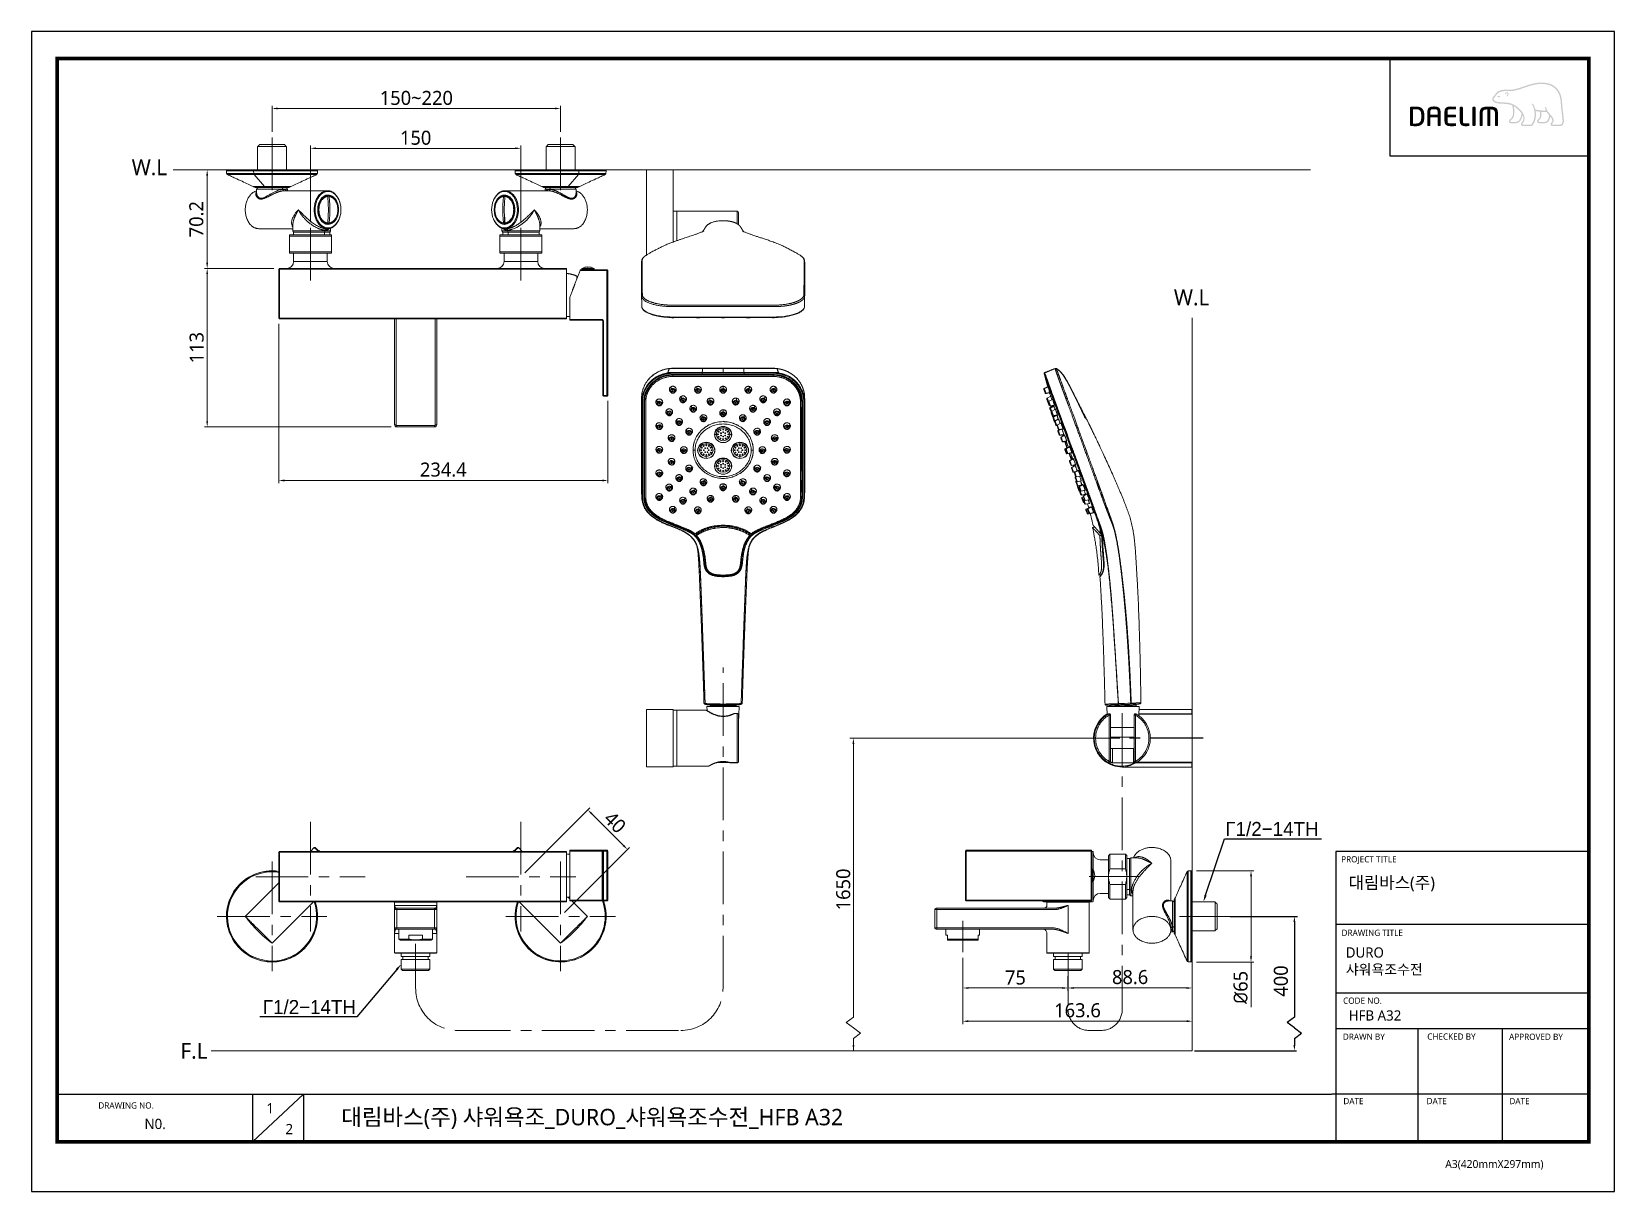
# Model space of a CAD drawing. Extents: x 4035 to 5163, y 0 to 827.
import ezdxf
from ezdxf import colors
from ezdxf.entities.mleader import LeaderData, LeaderLine
from ezdxf.math import Vec2, Vec3

# ---------------------------------------------------------------- set-up
doc = ezdxf.new("R2010")
doc.units = 0
doc.header["$LTSCALE"] = 30
doc.header["$MEASUREMENT"] = 0
doc.header["$PDMODE"] = 3
doc.header["$PDSIZE"] = -10
doc.linetypes.add('CENTER', pattern=[2, 1.25, -0.25, 0.25, -0.25])
doc.linetypes.add('HIDDEN2', pattern=[4.7625, 3.175, -1.5875])
doc.layers.get('0').update_dxf_attribs({"linetype": 'CONTINUOUS'})
doc.layers.get('DEFPOINTS').update_dxf_attribs({"linetype": 'CONTINUOUS'})
for name, color, linetype in [('1', 7, 'CONTINUOUS'), ('2', 1, 'HIDDEN2'), ('DEF_LAYER_ASSEM_MEMBER', 7, 'CONTINUOUS')]:
    doc.layers.add(name, color=color, linetype=linetype)
doc.layers.add('치수선', color=7, linetype='CONTINUOUS', lineweight=20)
doc.styles.add('Daelim Dimension', font='NanumGothic.ttf')
doc.styles.get("Standard").update_dxf_attribs({"font": 'SYMBOL'})
doc.dimstyles.new('DEFAULT', dxfattribs={"dimscale": 2, "dimtxt": 2, "dimasz": 2, "dimexe": 0, "dimexo": 2, "dimgap": 1, "dimtad": 1, "dimdec": 1, "dimzin": 9, "dimdsep": 46, "dimtxsty": 'Daelim Dimension', "dimcen": 0.5, "dimclrd": 252, "dimclre": 252, "dimclrt": 3, "dimadec": 1, "dimazin": 0, "dimtfac": 1, "dimtdec": 1, "dimtix": 1, "dimtmove": 0, "dimatfit": 3, "dimfxl": 1, "dimtolj": 1, "dimtzin": 1, "dimlwd": 9, "dimlwe": 9, "dimarcsym": 0})

msp = doc.modelspace()

# ---------------------------------------------------------------- texts
at = {"color": 5, "ltscale": 40, "style": 'Daelim Dimension'}
for s, height, p in [('PROJECT TITLE', 4.453, (4968.65, 234.51)), ('DRAWING TITLE', 4.453, (4968.94, 182.11)), ('CODE NO.', 4.453, (4970.05, 133.71)), ('DRAWN BY', 4.453, (4969.88, 108.04)), ('CHECKED BY', 4.453, (5030.04, 108.12)), ('APPROVED BY', 4.453, (5088.39, 107.97)), ('DRAWING NO.', 4.453, (4082.59, 58.99)), ('DATE', 4.453, (4970.23, 62.14)), ('DATE', 4.453, (5029.57, 62.14)), ('DATE', 4.453, (5088.6, 62.14)), ('A3(420mmX297mm)', 5.6201, (5042.88, 16.66))]:
    msp.add_text(s, height=height, dxfattribs=at).set_placement(p)
at = {"color": 7, "ltscale": 0.5, "char_height": 10, "attachment_point": 5, "rotation": 90, "style": 'Daelim Dimension'}
for s, insert in [('\\A1;1650', (4613.7, 215.24)), ('\\A1;400', (4925.71, 149.94))]:
    msp.add_mtext(s, dxfattribs=dict(at, insert=insert))
at = {"attachment_point": 1, "style": 'Daelim Dimension'}
for s, insert, char_height, width in [('대림바스(주)', (4973.95, 224.46), 8.729, 140.2959), (' DURO\\P 샤워욕조수전 ', (4969.49, 173.94), 7.287, 122.6352), ('HFB A32', (4974.02, 129.06), 7.287, 122.6352), ('1', (4202.35, 62.9), 7.29, 10.17), ('N0. ', (4115.47, 51.71), 7.287, 45.7148), ('2', (4216.02, 48.05), 7.29, 10.17)]:
    msp.add_mtext(s, dxfattribs=dict(at, insert=insert, char_height=char_height, width=width))
at = {"color": 2, "insert": (4255.75, 58.8), "char_height": 11.7115, "width": 518.4179, "attachment_point": 1, "style": 'Daelim Dimension'}
msp.add_mtext('대림바스(주) 샤워욕조_DURO_샤워욕조수전_HFB A32', dxfattribs=at)
at = {"layer": '치수선', "char_height": 11.25, "attachment_point": 3, "style": 'Daelim Dimension'}
for s, insert in [('W.L', (4131.58, 735.72)), ('W.L', (4874.63, 642.97)), ('F.L', (4160.35, 105.84))]:
    msp.add_mtext_dynamic_manual_height_columns(s, width=17.4109, gutter_width=12.5, heights=[0], dxfattribs=dict(at, insert=insert))

# ---------------------------------------------------------------- blocks, each defined once
blk = doc.blocks.new('*D6')
at = {"color": 5, "lineweight": 9, "ltscale": 0.5, "transparency": 16777216}
for p, q in [((4233.8, 690.9), (4233.8, 745.6)), ((4383.8, 690.9), (4383.8, 745.6)), ((4379.8, 743.6), (4237.8, 743.6))]:
    blk.add_line(p, q, dxfattribs=at)
at = {"color": 5, "ltscale": 0.5, "transparency": 16777216}
for points in [[(4237.8, 744.3), (4237.8, 743), (4233.8, 743.6)], [(4379.8, 744.3), (4379.8, 743), (4383.8, 743.6)]]:
    blk.add_solid(points, dxfattribs=at)
at = {"layer": 'DEFPOINTS', "color": 0, "ltscale": 0.5, "transparency": 16777216}
for p in [(4233.8, 743.6), (4233.8, 686.9), (4383.8, 686.9)]:
    blk.add_point(p, dxfattribs=at)
at = {"color": 7, "ltscale": 0.5, "transparency": 16777216, "insert": (4308.8, 751.1), "char_height": 10, "attachment_point": 5, "style": 'Daelim Dimension'}
blk.add_mtext('\\A1;150', dxfattribs=at)
blk = doc.blocks.new('*D7')
at = {"color": 5, "lineweight": 9, "ltscale": 0.5, "transparency": 16777216}
for p, q in [((4698.9, 166.5), (4698.9, 143)), ((4773.9, 153.4), (4773.9, 143)), ((4702.9, 145), (4769.9, 145))]:
    blk.add_line(p, q, dxfattribs=at)
at = {"color": 5, "ltscale": 0.5, "transparency": 16777216}
for points in [[(4702.9, 145.6), (4702.9, 144.3), (4698.9, 145)], [(4769.9, 145.6), (4769.9, 144.3), (4773.9, 145)]]:
    blk.add_solid(points, dxfattribs=at)
at = {"layer": 'DEFPOINTS', "color": 0, "ltscale": 0.5, "transparency": 16777216}
for p in [(4698.9, 170.5), (4773.9, 157.4), (4773.9, 145)]:
    blk.add_point(p, dxfattribs=at)
at = {"color": 7, "ltscale": 0.5, "transparency": 16777216, "insert": (4736.4, 152.4), "char_height": 10, "attachment_point": 5, "style": 'Daelim Dimension'}
blk.add_mtext('\\A1;75', dxfattribs=at)
blk = doc.blocks.new('*D8')
at = {"color": 5, "lineweight": 9, "ltscale": 0.5, "transparency": 16777216}
for p, q in [((4773.9, 149.6), (4773.9, 143)), ((4862.5, 149.6), (4862.5, 143)), ((4777.9, 145), (4858.5, 145))]:
    blk.add_line(p, q, dxfattribs=at)
at = {"color": 5, "ltscale": 0.5, "transparency": 16777216}
for points in [[(4777.9, 145.6), (4777.9, 144.3), (4773.9, 145)], [(4858.5, 145.6), (4858.5, 144.3), (4862.5, 145)]]:
    blk.add_solid(points, dxfattribs=at)
at = {"layer": 'DEFPOINTS', "color": 0, "ltscale": 0.5, "transparency": 16777216}
for p in [(4773.9, 153.6), (4862.5, 153.6), (4862.5, 145)]:
    blk.add_point(p, dxfattribs=at)
at = {"color": 7, "ltscale": 0.5, "transparency": 16777216, "insert": (4818.2, 152.7), "char_height": 10, "attachment_point": 5, "style": 'Daelim Dimension'}
blk.add_mtext('\\A1;88.6', dxfattribs=at)
blk = doc.blocks.new('*D9')
at = {"color": 5, "lineweight": 9, "ltscale": 0.5, "transparency": 16777216}
for p, q in [((4698.9, 166.5), (4698.9, 119.3)), ((4862.5, 149.6), (4862.5, 119.3)), ((4702.9, 121.3), (4858.5, 121.3))]:
    blk.add_line(p, q, dxfattribs=at)
at = {"color": 5, "ltscale": 0.5, "transparency": 16777216}
for points in [[(4702.9, 122), (4702.9, 120.6), (4698.9, 121.3)], [(4858.5, 122), (4858.5, 120.6), (4862.5, 121.3)]]:
    blk.add_solid(points, dxfattribs=at)
at = {"layer": 'DEFPOINTS', "color": 0, "ltscale": 0.5, "transparency": 16777216}
for p in [(4698.9, 170.5), (4862.5, 153.6), (4862.5, 121.3)]:
    blk.add_point(p, dxfattribs=at)
at = {"color": 7, "ltscale": 0.5, "transparency": 16777216, "insert": (4780.7, 129), "char_height": 10, "attachment_point": 5, "style": 'Daelim Dimension'}
blk.add_mtext('\\A1;163.6', dxfattribs=at)
blk = doc.blocks.new('*D10')
at = {"color": 5, "lineweight": 9, "ltscale": 0.5, "transparency": 16777216}
for p, q in [((4865.6, 228.5), (4906.4, 228.5)), ((4904.4, 224.5), (4904.4, 167.5)), ((4865.6, 163.5), (4906.4, 163.5)), ((4904.4, 163.5), (4904.4, 131.2))]:
    blk.add_line(p, q, dxfattribs=at)
at = {"color": 5, "ltscale": 0.5, "transparency": 16777216}
for points in [[(4903.7, 224.5), (4905.1, 224.5), (4904.4, 228.5)], [(4903.7, 167.5), (4905.1, 167.5), (4904.4, 163.5)]]:
    blk.add_solid(points, dxfattribs=at)
at = {"layer": 'DEFPOINTS', "color": 0, "ltscale": 0.5, "transparency": 16777216}
for p in [(4861.6, 228.5), (4861.6, 163.5), (4904.4, 163.5)]:
    blk.add_point(p, dxfattribs=at)
at = {"color": 7, "ltscale": 0.5, "transparency": 16777216, "insert": (4897, 145.4), "char_height": 10, "attachment_point": 5, "rotation": 90, "style": 'Daelim Dimension'}
blk.add_mtext('\\A1;{\\fISOCPEUR|b0|i0|c0|p34;%%C}65', dxfattribs=at)
blk = doc.blocks.new('*D11')
at = {"color": 5, "lineweight": 9, "ltscale": 0.5, "transparency": 16777216}
for p, q in [((4211.3, 618.5), (4211.3, 504.8)), ((4445.8, 563.5), (4445.8, 504.8)), ((4215.3, 506.8), (4441.8, 506.8))]:
    blk.add_line(p, q, dxfattribs=at)
at = {"color": 5, "ltscale": 0.5, "transparency": 16777216}
for points in [[(4215.3, 507.5), (4215.3, 506.1), (4211.3, 506.8)], [(4441.8, 507.5), (4441.8, 506.1), (4445.8, 506.8)]]:
    blk.add_solid(points, dxfattribs=at)
at = {"layer": 'DEFPOINTS', "color": 0, "ltscale": 0.5, "transparency": 16777216}
for p in [(4211.3, 622.5), (4445.8, 567.5), (4445.8, 506.8)]:
    blk.add_point(p, dxfattribs=at)
at = {"color": 7, "ltscale": 0.5, "transparency": 16777216, "insert": (4328.5, 514.5), "char_height": 10, "attachment_point": 5, "style": 'Daelim Dimension'}
blk.add_mtext('\\A1;234.4', dxfattribs=at)
blk = doc.blocks.new('*D12')
at = {"color": 5, "lineweight": 9, "ltscale": 0.5, "transparency": 16777216}
for p, q in [((4207.8, 658), (4158.2, 658)), ((4160.2, 549), (4160.2, 654)), ((4291.3, 545), (4158.2, 545))]:
    blk.add_line(p, q, dxfattribs=at)
at = {"color": 5, "ltscale": 0.5, "transparency": 16777216}
for points in [[(4159.5, 654), (4160.8, 654), (4160.2, 658)], [(4159.5, 549), (4160.8, 549), (4160.2, 545)]]:
    blk.add_solid(points, dxfattribs=at)
at = {"layer": 'DEFPOINTS', "color": 0, "ltscale": 0.5, "transparency": 16777216}
for p in [(4160.2, 658), (4211.8, 658), (4295.3, 545)]:
    blk.add_point(p, dxfattribs=at)
at = {"color": 7, "ltscale": 0.5, "transparency": 16777216, "insert": (4152.7, 601.5), "char_height": 10, "attachment_point": 5, "rotation": 90, "style": 'Daelim Dimension'}
blk.add_mtext('\\A1;113', dxfattribs=at)
blk = doc.blocks.new('*D13')
at = {"color": 5, "lineweight": 9, "ltscale": 0.5, "transparency": 16777216}
for p, q in [((4170.5, 728.2), (4158.2, 728.2)), ((4160.2, 662), (4160.2, 724.2)), ((4207.8, 658), (4158.2, 658))]:
    blk.add_line(p, q, dxfattribs=at)
at = {"color": 5, "ltscale": 0.5, "transparency": 16777216}
for points in [[(4159.5, 724.2), (4160.8, 724.2), (4160.2, 728.2)], [(4159.5, 662), (4160.8, 662), (4160.2, 658)]]:
    blk.add_solid(points, dxfattribs=at)
at = {"layer": 'DEFPOINTS', "color": 0, "ltscale": 0.5, "transparency": 16777216}
for p in [(4160.2, 728.2), (4174.5, 728.2), (4211.8, 658)]:
    blk.add_point(p, dxfattribs=at)
at = {"color": 7, "ltscale": 0.5, "transparency": 16777216, "insert": (4152.5, 693.1), "char_height": 10, "attachment_point": 5, "rotation": 90, "style": 'Daelim Dimension'}
blk.add_mtext('\\A1;70.2', dxfattribs=at)
blk = doc.blocks.new('*D14')
at = {"color": 5, "lineweight": 9, "ltscale": 0.5, "transparency": 16777216}
for p, q in [((4206.4, 755.3), (4206.4, 774)), ((4210.4, 772), (4408.1, 772)), ((4412.1, 755.3), (4412.1, 774))]:
    blk.add_line(p, q, dxfattribs=at)
at = {"color": 5, "ltscale": 0.5, "transparency": 16777216}
for points in [[(4210.4, 772.7), (4210.4, 771.4), (4206.4, 772)], [(4408.1, 772.7), (4408.1, 771.4), (4412.1, 772)]]:
    blk.add_solid(points, dxfattribs=at)
at = {"layer": 'DEFPOINTS', "color": 0, "ltscale": 0.5, "transparency": 16777216}
for p in [(4412.1, 772), (4206.4, 751.3), (4412.1, 751.3)]:
    blk.add_point(p, dxfattribs=at)
at = {"color": 7, "ltscale": 0.5, "transparency": 16777216, "insert": (4309.3, 779.5), "char_height": 10, "attachment_point": 5, "style": 'Daelim Dimension'}
blk.add_mtext('\\A1;150~220', dxfattribs=at)
blk = doc.blocks.new('*D15')
at = {"color": 5, "lineweight": 9, "ltscale": 0.5, "transparency": 16777216}
for p, q in [((4386.7, 227.1), (4432.9, 273.4)), ((4457, 246.5), (4434.3, 269.2)), ((4415, 198.8), (4461.2, 245.1))]:
    blk.add_line(p, q, dxfattribs=at)
at = {"color": 5, "ltscale": 0.5, "transparency": 16777216}
for points in [[(4434.8, 269.7), (4433.9, 268.7), (4431.5, 272)], [(4457.5, 247), (4456.5, 246.1), (4459.8, 243.7)]]:
    blk.add_solid(points, dxfattribs=at)
at = {"layer": 'DEFPOINTS', "color": 0, "ltscale": 0.5, "transparency": 16777216}
for p in [(4431.5, 272), (4383.8, 224.3), (4412.1, 196)]:
    blk.add_point(p, dxfattribs=at)
at = {"color": 7, "ltscale": 0.5, "transparency": 16777216, "insert": (4450.9, 263.1), "char_height": 10, "attachment_point": 5, "rotation": 315.0183, "style": 'Daelim Dimension'}
blk.add_mtext('\\A1;40', dxfattribs=at)

# ---------------------------------------------------------------- dimensions: what is measured, and where the dimension line sits
at = {"color": 5, "ltscale": 0.5}
dim = msp.add_linear_dim(base=(4412.14, 772.03), p1=(4206.43, 751.31), p2=(4412.14, 751.31), text='150~220', dimstyle='DEFAULT', override={"dimtxt": 5, "dimexe": 1, "dimclrd": 5, "dimclre": 5, "dimclrt": 7}, dxfattribs=at)
dim.commit()
dim.dimension.update_dxf_attribs({"geometry": '*D14', "text_midpoint": (4309.28, 779.48)})
for base, p1, p2, picture, middle in [((4233.83, 743.65), (4383.83, 686.87), (4233.83, 686.87), '*D6', (4308.83, 751.08)), ((4445.7562, 506.7967), (4211.3096, 622.4749), (4445.7562, 567.4864), '*D11', (4328.5329, 514.4977)), ((4773.91, 144.97), (4698.91, 170.52), (4773.91, 157.4), '*D7', (4736.41, 152.36)), ((4862.5, 121.29), (4698.91, 170.52), (4862.5, 153.59), '*D9', (4780.71, 128.99)), ((4862.5, 144.97), (4773.91, 153.59), (4862.5, 153.59), '*D8', (4818.21, 152.67))]:
    dim = msp.add_linear_dim(base=base, p1=p1, p2=p2, dimstyle='DEFAULT', override={"dimtxt": 5, "dimexe": 1, "dimclrd": 5, "dimclre": 5, "dimclrt": 7}, dxfattribs=at)
    dim.commit()
    dim.dimension.update_dxf_attribs({"geometry": picture, "text_midpoint": middle})
for base, p1, p2, override, picture, middle in [((4160.16, 728.2), (4211.81, 657.97), (4174.45, 728.2), {"dimtxt": 5, "dimexe": 1, "dimclrd": 5, "dimclre": 5, "dimclrt": 7}, '*D13', (4152.46, 693.09)), ((4160.16, 657.97), (4295.31, 545.01), (4211.81, 657.97), {"dimtxt": 5, "dimexe": 1, "dimdec": 0, "dimclrd": 5, "dimclre": 5, "dimclrt": 7}, '*D12', (4152.71, 601.49))]:
    dim = msp.add_linear_dim(base=base, p1=p1, p2=p2, angle=90, dimstyle='DEFAULT', override=override, dxfattribs=at)
    dim.commit()
    dim.dimension.update_dxf_attribs({"geometry": picture, "text_midpoint": middle})
dim = msp.add_aligned_dim(p1=(4412.14, 196.02), p2=(4383.83, 224.31), distance=-67.44, dimstyle='DEFAULT', override={"dimtxt": 5, "dimexe": 1, "dimclrd": 5, "dimclre": 5, "dimclrt": 7}, dxfattribs=at)
dim.commit()
dim.dimension.update_dxf_attribs({"geometry": '*D15', "text_midpoint": (4450.89, 263.1)})
dim = msp.add_linear_dim(base=(4904.4, 163.54), p1=(4861.58, 228.49), p2=(4861.58, 163.54), angle=90, text='{\\fISOCPEUR|b0|i0|c0|p34;%%C}<>', dimstyle='DEFAULT', override={"dimtxt": 5, "dimexe": 1, "dimdec": 0, "dimclrd": 5, "dimclre": 5, "dimclrt": 7}, dxfattribs=at)
dim.commit()
dim.dimension.update_dxf_attribs({"geometry": '*D10', "text_midpoint": (4904.4, 145.4), "dimtype": 160})

# ---------------------------------------------------------------- hatches: boundary and pattern name
h = msp.add_hatch(color=5)
edge = h.paths.add_edge_path()
edge.add_spline(control_points=[(5122.62, 786.21), (5118.48, 790.86), (5112.02, 790.91), (5107.33, 790.14)], knot_values=[4, 4, 4, 4, 5, 5, 5, 5], degree=3, periodic=0)
edge.add_spline(control_points=[(5107.33, 790.14), (5104.47, 789.66), (5101.71, 788.72), (5099.04, 787.81)], knot_values=[5, 5, 5, 5, 6, 6, 6, 6], degree=3, periodic=0)
edge.add_spline(control_points=[(5099.04, 787.81), (5096.82, 787.05), (5094.51, 786.26), (5092.2, 785.76)], knot_values=[6, 6, 6, 6, 7, 7, 7, 7], degree=3, periodic=0)
edge.add_spline(control_points=[(5092.2, 785.76), (5090.6, 785.42), (5088.58, 785.41), (5086.8, 785.4)], knot_values=[7, 7, 7, 7, 8, 8, 8, 8], degree=3, periodic=0)
edge.add_spline(control_points=[(5086.8, 785.4), (5086.8, 785.4), (5085.1, 785.38), (5085.1, 785.38)], knot_values=[8.00001, 8.00001, 8.00001, 8.00001, 9, 9, 9, 9], degree=3, periodic=0)
edge.add_spline(control_points=[(5085.1, 785.38), (5081.76, 785.3), (5079.48, 784.14), (5078.34, 781.94)], knot_values=[9, 9, 9, 9, 10, 10, 10, 10], degree=3, periodic=0)
edge.add_spline(control_points=[(5078.34, 781.94), (5078.34, 781.94), (5078.29, 781.85), (5078.29, 781.85)], knot_values=[10.00001, 10.00001, 10.00001, 10.00001, 11, 11, 11, 11], degree=3, periodic=0)
edge.add_spline(control_points=[(5078.29, 781.85), (5078.1, 781.53), (5077.85, 781.25), (5077.56, 780.98)], knot_values=[11, 11, 11, 11, 12, 12, 12, 12], degree=3, periodic=0)
edge.add_spline(control_points=[(5077.56, 780.98), (5077.26, 780.68), (5076.94, 780.37), (5076.72, 779.97)], knot_values=[12, 12, 12, 12, 13, 13, 13, 13], degree=3, periodic=0)
edge.add_spline(control_points=[(5076.72, 779.97), (5076.29, 779.22), (5076.25, 778.46), (5076.62, 777.77)], knot_values=[13, 13, 13, 13, 14, 14, 14, 14], degree=3, periodic=0)
edge.add_spline(control_points=[(5076.62, 777.77), (5077.33, 776.42), (5079.35, 775.71), (5080.56, 775.62), (5080.56, 775.62), (5082.35, 775.51), (5082.35, 775.51)], knot_values=[14, 14, 14, 14, 15, 15, 15, 16, 16, 16, 16], degree=3, periodic=0)
edge.add_spline(control_points=[(5082.35, 775.51), (5084.26, 775.39), (5086.64, 775.26), (5088.05, 775.01)], knot_values=[16, 16, 16, 16, 17, 17, 17, 17], degree=3, periodic=0)
edge.add_spline(control_points=[(5088.05, 775.01), (5088.95, 774.85), (5089.81, 774.57), (5090.61, 774.2)], knot_values=[17, 17, 17, 17, 18, 18, 18, 18], degree=3, periodic=0)
edge.add_spline(control_points=[(5090.61, 774.2), (5090.65, 774.12), (5091.36, 771.51), (5091.21, 768.63)], knot_values=[18, 18, 18, 18, 19, 19, 19, 19], degree=3, periodic=0)
edge.add_spline(control_points=[(5091.21, 768.63), (5091.09, 766.01), (5089.93, 765.1), (5089.11, 764.43)], knot_values=[19, 19, 19, 19, 20, 20, 20, 20], degree=3, periodic=0)
edge.add_spline(control_points=[(5089.11, 764.43), (5089.1, 764.41), (5088.29, 763.79), (5088.24, 763.01)], knot_values=[20, 20, 20, 20, 21, 21, 21, 21], degree=3, periodic=0)
edge.add_spline(control_points=[(5088.24, 763.01), (5088.19, 762.59), (5088.31, 762.21), (5088.56, 761.95)], knot_values=[21, 21, 21, 21, 22, 22, 22, 22], degree=3, periodic=0)
edge.add_spline(control_points=[(5088.56, 761.95), (5088.84, 761.64), (5089.25, 761.5), (5089.79, 761.5), (5089.79, 761.5), (5093.41, 761.5), (5093.41, 761.5)], knot_values=[22, 22, 22, 22, 23, 23, 23, 24, 24, 24, 24], degree=3, periodic=0)
edge.add_spline(control_points=[(5093.41, 761.5), (5096.38, 761.5), (5097.64, 764.97), (5097.95, 767.39)], knot_values=[24, 24, 24, 24, 25, 25, 25, 25], degree=3, periodic=0)
edge.add_spline(control_points=[(5097.95, 767.39), (5098.83, 765.66), (5098.81, 763.7), (5097.7, 762.46)], knot_values=[25, 25, 25, 25, 26, 26, 26, 26], degree=3, periodic=0)
edge.add_spline(control_points=[(5097.7, 762.46), (5097.7, 762.46), (5096.73, 761.56), (5096.84, 760.7)], knot_values=[26.00001, 26.00001, 26.00001, 26.00001, 27, 27, 27, 27], degree=3, periodic=0)
edge.add_spline(control_points=[(5096.84, 760.7), (5096.93, 759.79), (5097.68, 759.43), (5098.29, 759.43), (5098.29, 759.43), (5103.46, 759.43), (5103.46, 759.43)], knot_values=[27, 27, 27, 27, 28, 28, 28, 29, 29, 29, 29], degree=3, periodic=0)
edge.add_spline(control_points=[(5103.46, 759.43), (5104.37, 759.43), (5105.09, 759.85), (5105.57, 760.64)], knot_values=[29, 29, 29, 29, 30, 30, 30, 30], degree=3, periodic=0)
edge.add_spline(control_points=[(5105.57, 760.64), (5107.68, 764.11), (5107.79, 767.53), (5107.33, 770.19)], knot_values=[30, 30, 30, 30, 31, 31, 31, 31], degree=3, periodic=0)
edge.add_spline(control_points=[(5107.33, 770.19), (5107.96, 770.07), (5109.01, 769.88), (5110.29, 769.74)], knot_values=[31, 31, 31, 31, 32, 32, 32, 32], degree=3, periodic=0)
edge.add_spline(control_points=[(5110.29, 769.74), (5110.37, 769.37), (5110.52, 768.56), (5110.52, 768.56)], knot_values=[32, 32, 32, 32, 33, 33, 33, 33], degree=3, periodic=0)
edge.add_spline(control_points=[(5110.52, 768.56), (5110.55, 768.25), (5110.55, 767.97), (5110.55, 767.71)], knot_values=[33, 33, 33, 33, 34, 34, 34, 34], degree=3, periodic=0)
edge.add_spline(control_points=[(5110.55, 767.71), (5110.55, 765.71), (5109.66, 764.85), (5109.16, 764.36)], knot_values=[34, 34, 34, 34, 35, 35, 35, 35], degree=3, periodic=0)
edge.add_spline(control_points=[(5109.16, 764.36), (5109.14, 764.36), (5108.47, 763.67), (5108.39, 763.09)], knot_values=[35, 35, 35, 35, 36, 36, 36, 36], degree=3, periodic=0)
edge.add_spline(control_points=[(5108.39, 763.09), (5108.39, 763.09), (5108.25, 762.49), (5108.76, 761.96)], knot_values=[36.00001, 36.00001, 36.00001, 36.00001, 37, 37, 37, 37], degree=3, periodic=0)
edge.add_spline(control_points=[(5108.76, 761.96), (5109.05, 761.66), (5109.51, 761.5), (5110.12, 761.5), (5110.12, 761.5), (5114.13, 761.5), (5114.13, 761.5)], knot_values=[37, 37, 37, 37, 38, 38, 38, 39, 39, 39, 39], degree=3, periodic=0)
edge.add_spline(control_points=[(5114.13, 761.5), (5116.69, 761.5), (5117.48, 764.67), (5117.73, 766.3)], knot_values=[39, 39, 39, 39, 40, 40, 40, 40], degree=3, periodic=0)
edge.add_spline(control_points=[(5117.73, 766.3), (5118.19, 765.72), (5118.71, 765.02), (5119.02, 764.36)], knot_values=[40, 40, 40, 40, 41, 41, 41, 41], degree=3, periodic=0)
edge.add_spline(control_points=[(5119.02, 764.36), (5119.23, 763.91), (5119.27, 763.41), (5119.1, 762.93)], knot_values=[41, 41, 41, 41, 42, 42, 42, 42], degree=3, periodic=0)
edge.add_spline(control_points=[(5119.1, 762.93), (5118.84, 762.08), (5117.77, 761.48), (5117.99, 760.46)], knot_values=[42, 42, 42, 42, 43, 43, 43, 43], degree=3, periodic=0)
edge.add_spline(control_points=[(5117.99, 760.46), (5118.18, 759.67), (5118.83, 759.43), (5119.52, 759.43), (5119.52, 759.43), (5124.66, 759.43), (5124.66, 759.43)], knot_values=[43, 43, 43, 43, 44, 44, 44, 45, 45, 45, 45], degree=3, periodic=0)
edge.add_spline(control_points=[(5124.66, 759.43), (5124.7, 759.43), (5125.73, 759.42), (5126.55, 760.3)], knot_values=[45, 45, 45, 45, 46, 46, 46, 46], degree=3, periodic=0)
edge.add_spline(control_points=[(5126.55, 760.3), (5127.32, 761.13), (5127.62, 762.37), (5127.44, 764.09)], knot_values=[46, 46, 46, 46, 47, 47, 47, 47], degree=3, periodic=0)
edge.add_spline(control_points=[(5127.44, 764.09), (5127.44, 764.09), (5126.67, 770.82), (5126.67, 770.82)], knot_values=[0, 0, 0, 0, 1, 1, 1, 1], degree=3, periodic=0)
edge.add_spline(control_points=[(5126.67, 770.82), (5126.38, 772.77), (5126.34, 773.82), (5126.29, 774.86), (5126.29, 774.86), (5126.1, 777.51), (5126.1, 777.51)], knot_values=[1, 1, 1, 1, 2, 2, 2, 3, 3, 3, 3], degree=3, periodic=0)
edge.add_spline(control_points=[(5126.1, 777.51), (5125.71, 781.14), (5124.53, 784.07), (5122.62, 786.21)], knot_values=[3, 3, 3, 3, 4, 4, 4, 4], degree=3, periodic=0)
edge = h.paths.add_edge_path(flags=16)
edge.add_spline(control_points=[(5092.41, 784.8), (5094.79, 785.31), (5097.12, 786.11), (5099.36, 786.88)], knot_values=[31, 31, 31, 31, 32, 32, 32, 32], degree=3, periodic=0)
edge.add_spline(control_points=[(5099.36, 786.88), (5101.99, 787.78), (5104.71, 788.71), (5107.5, 789.17)], knot_values=[32, 32, 32, 32, 33, 33, 33, 33], degree=3, periodic=0)
edge.add_spline(control_points=[(5107.5, 789.17), (5111.95, 789.9), (5118.04, 789.86), (5121.87, 785.56)], knot_values=[33, 33, 33, 33, 34, 34, 34, 34], degree=3, periodic=0)
edge.add_spline(control_points=[(5121.87, 785.56), (5123.65, 783.57), (5124.74, 780.82), (5125.11, 777.41), (5125.11, 777.41), (5125.3, 774.81), (5125.3, 774.81)], knot_values=[34, 34, 34, 34, 35, 35, 35, 36, 36, 36, 36], degree=3, periodic=0)
edge.add_spline(control_points=[(5125.3, 774.81), (5125.35, 773.76), (5125.41, 772.68), (5125.69, 770.69), (5125.69, 770.69), (5126.46, 763.98), (5126.46, 763.98)], knot_values=[36, 36, 36, 36, 37, 37, 37, 38, 38, 38, 38], degree=3, periodic=0)
edge.add_spline(control_points=[(5126.46, 763.98), (5126.59, 762.59), (5126.37, 761.59), (5125.84, 760.99)], knot_values=[38, 38, 38, 38, 39, 39, 39, 39], degree=3, periodic=0)
edge.add_spline(control_points=[(5125.84, 760.99), (5125.33, 760.42), (5124.7, 760.41), (5124.66, 760.41), (5124.66, 760.41), (5119.6, 760.41), (5119.6, 760.41)], knot_values=[0, 0, 0, 0, 1, 1, 1, 2, 2, 2, 2], degree=3, periodic=0)
edge.add_spline(control_points=[(5119.6, 760.41), (5119.29, 760.41), (5119.05, 760.55), (5119.05, 760.91)], knot_values=[2, 2, 2, 2, 3, 3, 3, 3], degree=3, periodic=0)
edge.add_spline(control_points=[(5119.05, 760.91), (5119.05, 761.44), (5119.73, 761.87), (5119.98, 762.55)], knot_values=[3, 3, 3, 3, 4, 4, 4, 4], degree=3, periodic=0)
edge.add_spline(control_points=[(5119.98, 762.55), (5120.27, 763.28), (5120.24, 764.08), (5119.91, 764.78)], knot_values=[4, 4, 4, 4, 5, 5, 5, 5], degree=3, periodic=0)
edge.add_spline(control_points=[(5119.91, 764.78), (5119.31, 766.05), (5118.41, 767.06), (5117.55, 768.03)], knot_values=[5, 5, 5, 5, 6, 6, 6, 6], degree=3, periodic=0)
edge.add_spline(control_points=[(5117.55, 768.03), (5116.32, 769.4), (5115.01, 770.72), (5114.92, 772.62)], knot_values=[6, 6, 6, 6, 7, 7, 7, 7], degree=3, periodic=0)
edge.add_spline(control_points=[(5114.92, 772.62), (5114.9, 772.89), (5114.78, 773.15), (5114.51, 773.14)], knot_values=[7, 7, 7, 7, 8, 8, 8, 8], degree=3, periodic=0)
edge.add_spline(control_points=[(5114.51, 773.14), (5114.24, 773.13), (5114.06, 772.89), (5114.07, 772.54)], knot_values=[8, 8, 8, 8, 9, 9, 9, 9], degree=3, periodic=0)
edge.add_spline(control_points=[(5114.07, 772.54), (5114.13, 771.82), (5114.32, 771.16), (5114.56, 770.56)], knot_values=[9, 9, 9, 9, 10, 10, 10, 10], degree=3, periodic=0)
edge.add_spline(control_points=[(5114.56, 770.56), (5111.24, 770.42), (5107.9, 771.08), (5107.09, 771.24)], knot_values=[10, 10, 10, 10, 11, 11, 11, 11], degree=3, periodic=0)
edge.add_spline(control_points=[(5107.09, 771.24), (5106.51, 773.63), (5105.55, 775.17), (5105.54, 775.2)], knot_values=[11, 11, 11, 11, 12, 12, 12, 12], degree=3, periodic=0)
edge.add_spline(control_points=[(5105.54, 775.2), (5105.39, 775.44), (5105.14, 775.52), (5104.95, 775.41)], knot_values=[12, 12, 12, 12, 13, 13, 13, 13], degree=3, periodic=0)
edge.add_spline(control_points=[(5104.95, 775.41), (5104.75, 775.29), (5104.71, 775.01), (5104.86, 774.77)], knot_values=[13, 13, 13, 13, 14, 14, 14, 14], degree=3, periodic=0)
edge.add_spline(control_points=[(5104.86, 774.77), (5104.9, 774.71), (5108.86, 767.97), (5104.73, 761.13)], knot_values=[14, 14, 14, 14, 15, 15, 15, 15], degree=3, periodic=0)
edge.add_spline(control_points=[(5104.73, 761.13), (5104.44, 760.64), (5104.02, 760.41), (5103.46, 760.41), (5103.46, 760.41), (5098.32, 760.41), (5098.32, 760.41)], knot_values=[15, 15, 15, 15, 16, 16, 16, 17, 17, 17, 17], degree=3, periodic=0)
edge.add_spline(control_points=[(5098.32, 760.41), (5098.1, 760.41), (5097.79, 760.57), (5097.79, 760.91)], knot_values=[17, 17, 17, 17, 18, 18, 18, 18], degree=3, periodic=0)
edge.add_spline(control_points=[(5097.79, 760.91), (5097.79, 761.27), (5098.29, 761.8), (5098.29, 761.8)], knot_values=[18, 18, 18, 18, 19, 19, 19, 19], degree=3, periodic=0)
edge.add_spline(control_points=[(5098.29, 761.8), (5100.35, 764.11), (5099.31, 767.71), (5097.32, 770.09)], knot_values=[19, 19, 19, 19, 20, 20, 20, 20], degree=3, periodic=0)
edge.add_spline(control_points=[(5097.32, 770.09), (5095.39, 772.38), (5092.24, 775.27), (5088.22, 775.99)], knot_values=[20, 20, 20, 20, 21, 21, 21, 21], degree=3, periodic=0)
edge.add_spline(control_points=[(5088.22, 775.99), (5086.77, 776.24), (5084.35, 776.38), (5082.4, 776.49), (5082.4, 776.49), (5080.63, 776.59), (5080.63, 776.59)], knot_values=[21, 21, 21, 21, 22, 22, 22, 23, 23, 23, 23], degree=3, periodic=0)
edge.add_spline(control_points=[(5080.63, 776.59), (5079.64, 776.67), (5078.01, 777.27), (5077.5, 778.22)], knot_values=[23, 23, 23, 23, 24, 24, 24, 24], degree=3, periodic=0)
edge.add_spline(control_points=[(5077.5, 778.22), (5077.28, 778.62), (5077.31, 779.03), (5077.59, 779.48)], knot_values=[24, 24, 24, 24, 25, 25, 25, 25], degree=3, periodic=0)
edge.add_spline(control_points=[(5077.59, 779.48), (5077.75, 779.77), (5078.01, 780.03), (5078.27, 780.29)], knot_values=[25, 25, 25, 25, 26, 26, 26, 26], degree=3, periodic=0)
edge.add_spline(control_points=[(5078.27, 780.29), (5078.58, 780.61), (5078.89, 780.93), (5079.15, 781.36)], knot_values=[26, 26, 26, 26, 27, 27, 27, 27], degree=3, periodic=0)
edge.add_spline(control_points=[(5079.15, 781.36), (5079.15, 781.36), (5079.22, 781.49), (5079.22, 781.49)], knot_values=[27.00001, 27.00001, 27.00001, 27.00001, 28, 28, 28, 28], degree=3, periodic=0)
edge.add_spline(control_points=[(5079.22, 781.49), (5080.2, 783.35), (5082.17, 784.32), (5085.14, 784.4)], knot_values=[28, 28, 28, 28, 29, 29, 29, 29], degree=3, periodic=0)
edge.add_spline(control_points=[(5085.14, 784.4), (5085.14, 784.4), (5086.8, 784.41), (5086.8, 784.41)], knot_values=[29.00001, 29.00001, 29.00001, 29.00001, 30, 30, 30, 30], degree=3, periodic=0)
edge.add_spline(control_points=[(5086.8, 784.41), (5088.61, 784.43), (5090.7, 784.43), (5092.41, 784.8)], knot_values=[30, 30, 30, 30, 31, 31, 31, 31], degree=3, periodic=0)
edge = h.paths.add_edge_path(flags=0)
edge.add_spline(control_points=[(5087.52, 783.41), (5087.86, 783.15), (5088.08, 782.77), (5088.02, 782.31)], knot_values=[8, 8, 8, 8, 9, 9, 9, 9], degree=3, periodic=0)
edge.add_spline(control_points=[(5088.02, 782.31), (5087.96, 781.65), (5087.38, 780.94), (5086.95, 780.72)], knot_values=[7, 7, 7, 7, 8, 8, 8, 8], degree=3, periodic=0)
edge.add_spline(control_points=[(5086.95, 780.72), (5086.8, 780.66), (5086.61, 780.7), (5086.55, 780.84)], knot_values=[6, 6, 6, 6, 7, 7, 7, 7], degree=3, periodic=0)
edge.add_spline(control_points=[(5086.55, 780.84), (5086.47, 780.99), (5086.57, 781.18), (5086.71, 781.26)], knot_values=[5, 5, 5, 5, 6, 6, 6, 6], degree=3, periodic=0)
edge.add_spline(control_points=[(5086.71, 781.26), (5086.95, 781.41), (5087.31, 781.89), (5087.36, 782.3)], knot_values=[4, 4, 4, 4, 5, 5, 5, 5], degree=3, periodic=0)
edge.add_spline(control_points=[(5087.36, 782.3), (5087.38, 782.55), (5087.31, 782.75), (5087.11, 782.89)], knot_values=[3, 3, 3, 3, 4, 4, 4, 4], degree=3, periodic=0)
edge.add_spline(control_points=[(5087.11, 782.89), (5086.58, 783.26), (5085.96, 782.53), (5085.9, 782.48)], knot_values=[2, 2, 2, 2, 3, 3, 3, 3], degree=3, periodic=0)
edge.add_spline(control_points=[(5085.9, 782.48), (5085.79, 782.35), (5085.59, 782.32), (5085.49, 782.42)], knot_values=[1, 1, 1, 1, 2, 2, 2, 2], degree=3, periodic=0)
edge.add_spline(control_points=[(5085.49, 782.42), (5085.35, 782.53), (5085.37, 782.73), (5085.49, 782.86)], knot_values=[0, 0, 0, 0, 1, 1, 1, 1], degree=3, periodic=0)
edge.add_spline(control_points=[(5085.49, 782.86), (5085.81, 783.22), (5086.71, 783.97), (5087.52, 783.41)], knot_values=[9, 9, 9, 9, 10, 10, 10, 10], degree=3, periodic=0)
edge = h.paths.add_edge_path(flags=16)
edge.add_spline(control_points=[(5092.14, 768.58), (5092.24, 770.66), (5091.93, 772.57), (5091.71, 773.63), (5091.71, 773.63), (5094.94, 771.78), (5097.3, 768.46)], knot_values=[5, 5, 5, 5, 6, 6, 6, 7, 7, 7, 7], degree=3, periodic=0)
edge.add_spline(control_points=[(5097.3, 768.46), (5097.12, 767.06), (5096.33, 762.43), (5093.41, 762.43), (5093.41, 762.43), (5089.79, 762.43), (5089.79, 762.43)], knot_values=[0, 0, 0, 0, 1, 1, 1, 2, 2, 2, 2], degree=3, periodic=0)
edge.add_spline(control_points=[(5089.79, 762.43), (5089.51, 762.43), (5089.21, 762.65), (5089.21, 763)], knot_values=[2, 2, 2, 2, 3, 3, 3, 3], degree=3, periodic=0)
edge.add_spline(control_points=[(5089.21, 763), (5089.21, 763.35), (5089.66, 763.7), (5089.7, 763.71)], knot_values=[3, 3, 3, 3, 4, 4, 4, 4], degree=3, periodic=0)
edge.add_spline(control_points=[(5089.7, 763.71), (5090.61, 764.43), (5091.99, 765.55), (5092.14, 768.58)], knot_values=[4, 4, 4, 4, 5, 5, 5, 5], degree=3, periodic=0)
edge = h.paths.add_edge_path(flags=0)
edge.add_spline(control_points=[(5081.97, 780.93), (5081.97, 780.93), (5082.08, 780.87), (5081.91, 780.67)], knot_values=[1.00001, 1.00001, 1.00001, 1.00001, 2, 2, 2, 2], degree=3, periodic=0)
edge.add_spline(control_points=[(5081.91, 780.67), (5081.48, 780.06), (5081.03, 779.93), (5081.03, 779.93)], knot_values=[2, 2, 2, 2, 2.99999, 2.99999, 2.99999, 2.99999], degree=3, periodic=0)
edge.add_spline(control_points=[(5081.03, 779.93), (5081.03, 779.93), (5080.71, 779.81), (5080.52, 780.03)], knot_values=[3.00001, 3.00001, 3.00001, 3.00001, 4, 4, 4, 4], degree=3, periodic=0)
edge.add_spline(control_points=[(5080.52, 780.03), (5080.15, 780.47), (5080.13, 780.72), (5080.13, 780.72), (5080.13, 780.72), (5080.1, 780.9), (5080.29, 780.94)], knot_values=[4, 4, 4, 4, 5, 5, 5, 6, 6, 6, 6], degree=3, periodic=0)
edge.add_spline(control_points=[(5081.97, 780.93), (5081.03, 781.29), (5080.29, 780.94), (5080.29, 780.94)], knot_values=[0.00001, 0.00001, 0.00001, 0.00001, 1, 1, 1, 1], degree=3, periodic=0)
edge = h.paths.add_edge_path(flags=16)
edge.add_spline(control_points=[(5111.29, 769.66), (5112.42, 769.57), (5113.84, 769.52), (5115.05, 769.6)], knot_values=[6, 6, 6, 6, 7, 7, 7, 7], degree=3, periodic=0)
edge.add_spline(control_points=[(5115.05, 769.6), (5115.52, 768.87), (5116.29, 767.96), (5116.89, 767.27)], knot_values=[7, 7, 7, 7, 8, 8, 8, 8], degree=3, periodic=0)
edge.add_spline(control_points=[(5116.89, 767.27), (5116.88, 767.21), (5116.56, 762.43), (5114.13, 762.43)], knot_values=[9, 9, 9, 9, 10, 10, 10, 10], degree=3, periodic=0)
edge.add_spline(control_points=[(5114.13, 762.43), (5114.13, 762.43), (5110.01, 762.43), (5110.01, 762.43)], knot_values=[0, 0, 0, 0, 1, 1, 1, 1], degree=3, periodic=0)
edge.add_spline(control_points=[(5110.01, 762.43), (5109.68, 762.43), (5109.44, 762.68), (5109.44, 763)], knot_values=[1, 1, 1, 1, 2, 2, 2, 2], degree=3, periodic=0)
edge.add_spline(control_points=[(5109.44, 763), (5109.44, 763.3), (5109.78, 763.68), (5109.81, 763.7)], knot_values=[2, 2, 2, 2, 3, 3, 3, 3], degree=3, periodic=0)
edge.add_spline(control_points=[(5109.81, 763.7), (5110.66, 764.51), (5111.51, 765.62), (5111.51, 767.7)], knot_values=[3, 3, 3, 3, 4, 4, 4, 4], degree=3, periodic=0)
edge.add_spline(control_points=[(5111.51, 767.7), (5111.51, 768), (5111.49, 768.32), (5111.45, 768.66)], knot_values=[4, 4, 4, 4, 5, 5, 5, 5], degree=3, periodic=0)
edge.add_spline(control_points=[(5111.45, 768.66), (5111.45, 768.66), (5111.34, 769.26), (5111.29, 769.66)], knot_values=[5.00001, 5.00001, 5.00001, 5.00001, 6, 6, 6, 6], degree=3, periodic=0)
h = msp.add_hatch(color=5)
edge = h.paths.add_edge_path()
edge.add_spline(control_points=[(5027.92, 767.63), (5027.92, 771.43), (5025.9, 773.44), (5022.07, 773.44)], knot_values=[7, 7, 7, 7, 8, 8, 8, 8], degree=3, periodic=0)
edge.add_spline(control_points=[(5022.07, 773.44), (5020.66, 773.44), (5018.88, 773.36), (5018.31, 773.26)], knot_values=[0, 0, 0, 0, 1, 1, 1, 1], degree=3, periodic=0)
edge.add_spline(control_points=[(5018.31, 773.26), (5017.94, 773.2), (5017.71, 772.93), (5017.71, 772.57), (5017.71, 772.57), (5017.71, 760.27), (5017.71, 760.27)], knot_values=[1, 1, 1, 1, 2, 2, 2, 3, 3, 3, 3], degree=3, periodic=0)
edge.add_spline(control_points=[(5017.71, 760.27), (5017.71, 759.89), (5017.94, 759.63), (5018.33, 759.55)], knot_values=[3, 3, 3, 3, 4, 4, 4, 4], degree=3, periodic=0)
edge.add_spline(control_points=[(5018.33, 759.55), (5018.88, 759.48), (5020.65, 759.38), (5022.07, 759.38)], knot_values=[4, 4, 4, 4, 5, 5, 5, 5], degree=3, periodic=0)
edge.add_spline(control_points=[(5022.07, 759.38), (5025.9, 759.38), (5027.92, 761.4), (5027.92, 765.2), (5027.92, 765.2), (5027.92, 767.63), (5027.92, 767.63)], knot_values=[5, 5, 5, 5, 6, 6, 6, 7, 7, 7, 7], degree=3, periodic=0)
edge = h.paths.add_edge_path(flags=16)
edge.add_spline(control_points=[(5022.05, 771.54), (5024.61, 771.54), (5025.75, 770.33), (5025.75, 767.63), (5025.75, 767.63), (5025.75, 767.02), (5025.75, 766.42)], knot_values=[4, 4, 4, 4, 5, 5, 5, 5.5, 5.5, 5.5, 5.5], degree=3, periodic=0)
edge.add_spline(control_points=[(5025.75, 766.42), (5025.75, 765.81), (5025.75, 765.2), (5025.75, 765.2)], knot_values=[5.5, 5.5, 5.5, 5.5, 6, 6, 6, 6], degree=3, periodic=0)
edge.add_spline(control_points=[(5025.75, 765.2), (5025.75, 762.57), (5024.54, 761.28), (5022.07, 761.28)], knot_values=[0, 0, 0, 0, 1, 1, 1, 1], degree=3, periodic=0)
edge.add_spline(control_points=[(5022.07, 761.28), (5022.07, 761.28), (5020.37, 761.31), (5019.93, 761.32), (5019.93, 761.32), (5019.93, 771.44), (5019.93, 771.44)], knot_values=[1.00001, 1.00001, 1.00001, 1.00001, 2, 2, 2, 3, 3, 3, 3], degree=3, periodic=0)
edge.add_spline(control_points=[(5019.93, 771.44), (5020.81, 771.53), (5022.05, 771.54), (5022.05, 771.54)], knot_values=[3, 3, 3, 3, 4, 4, 4, 4], degree=3, periodic=0)
h = msp.add_hatch(color=5)
edge = h.paths.add_edge_path()
edge.add_spline(control_points=[(5039.59, 769.48), (5039.59, 772.22), (5038.28, 773.44), (5035.34, 773.44)], knot_values=[13, 13, 13, 13, 14, 14, 14, 14], degree=3, periodic=0)
edge.add_spline(control_points=[(5035.34, 773.44), (5035.34, 773.44), (5034.27, 773.44), (5034.27, 773.44)], knot_values=[0.00001, 0.00001, 0.00001, 0.00001, 1, 1, 1, 1], degree=3, periodic=0)
edge.add_spline(control_points=[(5034.27, 773.44), (5031.33, 773.44), (5030.04, 772.22), (5030.04, 769.48), (5030.04, 769.48), (5030.04, 760.11), (5030.04, 760.11)], knot_values=[1, 1, 1, 1, 2, 2, 2, 3, 3, 3, 3], degree=3, periodic=0)
edge.add_spline(control_points=[(5030.04, 760.11), (5030.04, 759.78), (5030.29, 759.51), (5030.62, 759.51)], knot_values=[3, 3, 3, 3, 4, 4, 4, 4], degree=3, periodic=0)
edge.add_spline(control_points=[(5030.62, 759.51), (5030.62, 759.51), (5031.65, 759.51), (5031.65, 759.51)], knot_values=[4.00001, 4.00001, 4.00001, 4.00001, 5, 5, 5, 5], degree=3, periodic=0)
edge.add_spline(control_points=[(5031.65, 759.51), (5031.99, 759.51), (5032.23, 759.83), (5032.23, 760.11), (5032.23, 760.11), (5032.23, 761.46), (5032.23, 762.83)], knot_values=[5, 5, 5, 5, 6, 6, 6, 6.5, 6.5, 6.5, 6.5], degree=3, periodic=0)
edge.add_spline(control_points=[(5032.23, 762.83), (5032.23, 764.21), (5032.23, 765.61), (5032.23, 765.72), (5032.23, 765.72), (5037.4, 765.72), (5037.4, 765.72)], knot_values=[6.5, 6.5, 6.5, 6.5, 7, 7, 7, 8, 8, 8, 8], degree=3, periodic=0)
edge.add_spline(control_points=[(5037.4, 765.72), (5037.4, 765.5), (5037.4, 760.11), (5037.4, 760.11)], knot_values=[8, 8, 8, 8, 9, 9, 9, 9], degree=3, periodic=0)
edge.add_spline(control_points=[(5037.4, 760.11), (5037.4, 759.77), (5037.67, 759.51), (5037.98, 759.51)], knot_values=[9, 9, 9, 9, 10, 10, 10, 10], degree=3, periodic=0)
edge.add_spline(control_points=[(5037.98, 759.51), (5037.98, 759.51), (5039.01, 759.51), (5039.01, 759.51)], knot_values=[10.00001, 10.00001, 10.00001, 10.00001, 11, 11, 11, 11], degree=3, periodic=0)
edge.add_spline(control_points=[(5039.01, 759.51), (5039.35, 759.51), (5039.59, 759.84), (5039.59, 760.11), (5039.59, 760.11), (5039.59, 769.48), (5039.59, 769.48)], knot_values=[11, 11, 11, 11, 12, 12, 12, 13, 13, 13, 13], degree=3, periodic=0)
edge = h.paths.add_edge_path(flags=16)
edge.add_spline(control_points=[(5032.23, 769.48), (5032.23, 771.22), (5032.73, 771.5), (5034.27, 771.5)], knot_values=[2, 2, 2, 2, 3, 3, 3, 3], degree=3, periodic=0)
edge.add_spline(control_points=[(5034.27, 771.5), (5034.27, 771.5), (5035.34, 771.5), (5035.34, 771.5)], knot_values=[3.00001, 3.00001, 3.00001, 3.00001, 4, 4, 4, 4], degree=3, periodic=0)
edge.add_spline(control_points=[(5035.34, 771.5), (5036.89, 771.5), (5037.4, 771.22), (5037.4, 769.48)], knot_values=[4, 4, 4, 4, 5, 5, 5, 5], degree=3, periodic=0)
edge.add_spline(control_points=[(5037.4, 769.48), (5037.4, 769.48), (5037.4, 767.81), (5037.4, 767.65)], knot_values=[5.00001, 5.00001, 5.00001, 5.00001, 6, 6, 6, 6], degree=3, periodic=0)
edge.add_spline(control_points=[(5037.4, 767.65), (5037.4, 767.65), (5032.23, 767.65), (5032.23, 767.65)], knot_values=[0, 0, 0, 0, 1, 1, 1, 1], degree=3, periodic=0)
edge.add_spline(control_points=[(5032.23, 767.65), (5032.23, 767.81), (5032.23, 769.48), (5032.23, 769.48)], knot_values=[1, 1, 1, 1, 2, 2, 2, 2], degree=3, periodic=0)
h = msp.add_hatch(color=5)
edge = h.paths.add_edge_path()
edge.add_spline(control_points=[(5044.51, 767.63), (5044.51, 767.81), (5044.51, 769.86), (5044.51, 769.86)], knot_values=[14, 14, 14, 14, 15, 15, 15, 15], degree=3, periodic=0)
edge.add_spline(control_points=[(5044.51, 769.86), (5044.51, 770.9), (5044.51, 771.47), (5046.54, 771.47), (5046.54, 771.47), (5047.55, 771.47), (5048.56, 771.47)], knot_values=[15, 15, 15, 15, 16, 16, 16, 16.5, 16.5, 16.5, 16.5], degree=3, periodic=0)
edge.add_spline(control_points=[(5048.56, 771.47), (5049.57, 771.46), (5050.58, 771.46), (5050.58, 771.46), (5050.58, 771.46), (5050.58, 771.92), (5050.58, 772.38)], knot_values=[16.5, 16.5, 16.5, 16.5, 17, 17, 17, 17.5, 17.5, 17.5, 17.5], degree=3, periodic=0)
edge.add_spline(control_points=[(5050.58, 772.38), (5050.58, 772.83), (5050.58, 773.29), (5050.58, 773.29)], knot_values=[17.5, 17.5, 17.5, 17.5, 18, 18, 18, 18], degree=3, periodic=0)
edge.add_spline(control_points=[(5050.58, 773.29), (5050.58, 773.29), (5050.17, 773.33), (5050.17, 773.33)], knot_values=[18.00001, 18.00001, 18.00001, 18.00001, 19, 19, 19, 19], degree=3, periodic=0)
edge.add_spline(control_points=[(5050.17, 773.33), (5049.35, 773.4), (5047.54, 773.44), (5046.52, 773.44)], knot_values=[19, 19, 19, 19, 20, 20, 20, 20], degree=3, periodic=0)
edge.add_spline(control_points=[(5046.52, 773.44), (5043.67, 773.44), (5042.3, 772.28), (5042.3, 769.86)], knot_values=[20, 20, 20, 20, 21, 21, 21, 21], degree=3, periodic=0)
edge.add_spline(control_points=[(5042.3, 769.86), (5042.3, 769.86), (5042.3, 762.96), (5042.3, 762.96)], knot_values=[0, 0, 0, 0, 1, 1, 1, 1], degree=3, periodic=0)
edge.add_spline(control_points=[(5042.3, 762.96), (5042.3, 760.55), (5043.67, 759.38), (5046.52, 759.38)], knot_values=[1, 1, 1, 1, 2, 2, 2, 2], degree=3, periodic=0)
edge.add_spline(control_points=[(5046.52, 759.38), (5047.78, 759.38), (5049.48, 759.41), (5050.17, 759.48)], knot_values=[2, 2, 2, 2, 3, 3, 3, 3], degree=3, periodic=0)
edge.add_spline(control_points=[(5050.17, 759.48), (5050.17, 759.48), (5050.48, 759.5), (5050.48, 759.5)], knot_values=[3.00001, 3.00001, 3.00001, 3.00001, 3.99999, 3.99999, 3.99999, 3.99999], degree=3, periodic=0)
edge.add_spline(control_points=[(5050.48, 759.5), (5050.48, 759.5), (5050.48, 759.5), (5050.48, 759.5), (5050.48, 759.5), (5050.58, 759.51), (5050.58, 759.51)], knot_values=[3.99999, 3.99999, 3.99999, 3.99999, 4, 4, 4, 4.99999, 4.99999, 4.99999, 4.99999], degree=3, periodic=0)
edge.add_spline(control_points=[(5050.58, 759.51), (5050.58, 759.51), (5050.58, 759.51), (5050.58, 759.51), (5050.58, 759.51), (5050.58, 759.97), (5050.58, 760.44)], knot_values=[4.99999, 4.99999, 4.99999, 4.99999, 5.25, 5.25, 5.25, 5.5, 5.5, 5.5, 5.5], degree=3, periodic=0)
edge.add_spline(control_points=[(5050.58, 760.44), (5050.58, 760.9), (5050.58, 761.36), (5050.58, 761.36), (5050.58, 761.36), (5046.54, 761.36), (5046.54, 761.36)], knot_values=[5.5, 5.5, 5.5, 5.5, 6, 6, 6, 7, 7, 7, 7], degree=3, periodic=0)
edge.add_spline(control_points=[(5046.54, 761.36), (5044.51, 761.36), (5044.51, 761.93), (5044.51, 762.96), (5044.51, 762.96), (5044.51, 765.53), (5044.51, 765.73)], knot_values=[7, 7, 7, 7, 8, 8, 8, 9, 9, 9, 9], degree=3, periodic=0)
edge.add_spline(control_points=[(5044.51, 765.73), (5044.71, 765.73), (5049.96, 765.73), (5049.96, 765.73)], knot_values=[9, 9, 9, 9, 10, 10, 10, 10], degree=3, periodic=0)
edge.add_spline(control_points=[(5049.96, 765.73), (5050.29, 765.73), (5050.58, 765.99), (5050.58, 766.32)], knot_values=[10, 10, 10, 10, 11, 11, 11, 11], degree=3, periodic=0)
edge.add_spline(control_points=[(5050.58, 766.32), (5050.58, 766.32), (5050.58, 767.01), (5050.58, 767.01)], knot_values=[11.00001, 11.00001, 11.00001, 11.00001, 12, 12, 12, 12], degree=3, periodic=0)
edge.add_spline(control_points=[(5050.58, 767.01), (5050.58, 767.35), (5050.29, 767.63), (5049.96, 767.63), (5049.96, 767.63), (5044.71, 767.63), (5044.51, 767.63)], knot_values=[12, 12, 12, 12, 13, 13, 13, 14, 14, 14, 14], degree=3, periodic=0)
h = msp.add_hatch(color=5)
edge = h.paths.add_edge_path()
edge.add_spline(control_points=[(5057.3, 761.36), (5055.41, 761.36), (5055.41, 762.08), (5055.41, 762.76), (5055.41, 762.76), (5055.41, 772.7), (5055.41, 772.7)], knot_values=[9, 9, 9, 9, 10, 10, 10, 11, 11, 11, 11], degree=3, periodic=0)
edge.add_spline(control_points=[(5055.41, 772.7), (5055.41, 773.04), (5055.13, 773.32), (5054.79, 773.32)], knot_values=[11, 11, 11, 11, 12, 12, 12, 12], degree=3, periodic=0)
edge.add_spline(control_points=[(5054.79, 773.32), (5054.79, 773.32), (5053.85, 773.32), (5053.85, 773.32)], knot_values=[12.00001, 12.00001, 12.00001, 12.00001, 12.99999, 12.99999, 12.99999, 12.99999], degree=3, periodic=0)
edge.add_spline(control_points=[(5053.85, 773.32), (5053.51, 773.32), (5053.21, 773.04), (5053.21, 772.7), (5053.21, 772.7), (5053.21, 762.96), (5053.21, 762.96)], knot_values=[0, 0, 0, 0, 1, 1, 1, 2, 2, 2, 2], degree=3, periodic=0)
edge.add_spline(control_points=[(5053.21, 762.96), (5053.21, 759.79), (5055.39, 759.38), (5057.28, 759.38)], knot_values=[2, 2, 2, 2, 3, 3, 3, 3], degree=3, periodic=0)
edge.add_spline(control_points=[(5057.28, 759.38), (5058.66, 759.38), (5059, 759.44), (5059.43, 759.51)], knot_values=[3, 3, 3, 3, 4, 4, 4, 4], degree=3, periodic=0)
edge.add_spline(control_points=[(5059.43, 759.51), (5059.43, 759.51), (5059.67, 759.54), (5059.67, 759.54)], knot_values=[4.00001, 4.00001, 4.00001, 4.00001, 4.99999, 4.99999, 4.99999, 4.99999], degree=3, periodic=0)
edge.add_spline(control_points=[(5059.67, 759.54), (5059.67, 759.54), (5059.67, 759.54), (5059.67, 759.54), (5059.67, 759.54), (5059.97, 759.59), (5059.97, 759.59)], knot_values=[4.99999, 4.99999, 4.99999, 4.99999, 5.499995, 5.499995, 5.499995, 5.99999, 5.99999, 5.99999, 5.99999], degree=3, periodic=0)
edge.add_spline(control_points=[(5059.97, 759.59), (5059.97, 759.59), (5059.97, 759.59), (5059.97, 759.59), (5059.97, 759.59), (5060.08, 759.61), (5060.08, 759.61)], knot_values=[5.99999, 5.99999, 5.99999, 5.99999, 6.499995, 6.499995, 6.499995, 6.99999, 6.99999, 6.99999, 6.99999], degree=3, periodic=0)
edge.add_spline(control_points=[(5060.08, 759.61), (5060.08, 759.61), (5060.08, 759.61), (5060.08, 759.61), (5060.08, 759.61), (5060.08, 760.05), (5060.08, 760.49)], knot_values=[6.99999, 6.99999, 6.99999, 6.99999, 7.25, 7.25, 7.25, 7.5, 7.5, 7.5, 7.5], degree=3, periodic=0)
edge.add_spline(control_points=[(5060.08, 760.49), (5060.08, 760.92), (5060.08, 761.36), (5060.08, 761.36), (5060.08, 761.36), (5057.3, 761.36), (5057.3, 761.36)], knot_values=[7.5, 7.5, 7.5, 7.5, 8, 8, 8, 9, 9, 9, 9], degree=3, periodic=0)
h = msp.add_hatch(color=5)
edge = h.paths.add_edge_path()
edge.add_spline(control_points=[(5063.86, 759.51), (5064.22, 759.51), (5064.44, 759.83), (5064.44, 760.11), (5064.44, 760.11), (5064.44, 772.72), (5064.44, 772.72)], knot_values=[4, 4, 4, 4, 5, 5, 5, 6, 6, 6, 6], degree=3, periodic=0)
edge.add_spline(control_points=[(5064.44, 772.72), (5064.44, 773.05), (5064.19, 773.32), (5063.86, 773.32)], knot_values=[6, 6, 6, 6, 7, 7, 7, 7], degree=3, periodic=0)
edge.add_spline(control_points=[(5063.86, 773.32), (5063.86, 773.32), (5062.84, 773.32), (5062.84, 773.32)], knot_values=[7.00001, 7.00001, 7.00001, 7.00001, 7.99999, 7.99999, 7.99999, 7.99999], degree=3, periodic=0)
edge.add_spline(control_points=[(5062.84, 773.32), (5062.46, 773.32), (5062.24, 773.02), (5062.24, 772.72), (5062.24, 772.72), (5062.24, 760.11), (5062.24, 760.11)], knot_values=[0, 0, 0, 0, 1, 1, 1, 2, 2, 2, 2], degree=3, periodic=0)
edge.add_spline(control_points=[(5062.24, 760.11), (5062.24, 759.77), (5062.52, 759.51), (5062.84, 759.51)], knot_values=[2, 2, 2, 2, 3, 3, 3, 3], degree=3, periodic=0)
edge.add_spline(control_points=[(5062.84, 759.51), (5062.84, 759.51), (5063.86, 759.51), (5063.86, 759.51)], knot_values=[3.00001, 3.00001, 3.00001, 3.00001, 4, 4, 4, 4], degree=3, periodic=0)
h = msp.add_hatch(color=5)
edge = h.paths.add_edge_path()
edge.add_spline(control_points=[(5069.55, 767.69), (5069.55, 771.01), (5070.01, 771.34), (5072.83, 771.35)], knot_values=[5, 5, 5, 5, 6, 6, 6, 6], degree=3, periodic=0)
edge.add_spline(control_points=[(5072.83, 771.35), (5072.83, 771.15), (5072.83, 760.11), (5072.83, 760.11)], knot_values=[6, 6, 6, 6, 7, 7, 7, 7], degree=3, periodic=0)
edge.add_spline(control_points=[(5072.83, 760.11), (5072.83, 759.76), (5073.09, 759.51), (5073.42, 759.51)], knot_values=[7, 7, 7, 7, 8, 8, 8, 8], degree=3, periodic=0)
edge.add_spline(control_points=[(5073.42, 759.51), (5073.42, 759.51), (5074.44, 759.51), (5074.44, 759.51)], knot_values=[8.00001, 8.00001, 8.00001, 8.00001, 9, 9, 9, 9], degree=3, periodic=0)
edge.add_spline(control_points=[(5074.44, 759.51), (5074.81, 759.51), (5075.03, 759.83), (5075.03, 760.11), (5075.03, 760.11), (5075.03, 771.11), (5075.03, 771.33)], knot_values=[9, 9, 9, 9, 10, 10, 10, 11, 11, 11, 11], degree=3, periodic=0)
edge.add_spline(control_points=[(5075.03, 771.33), (5076.34, 771.32), (5077.18, 771.19), (5077.65, 770.72)], knot_values=[11, 11, 11, 11, 12, 12, 12, 12], degree=3, periodic=0)
edge.add_spline(control_points=[(5077.65, 770.72), (5078.2, 770.19), (5078.29, 769.21), (5078.29, 767.69), (5078.29, 767.69), (5078.29, 760.11), (5078.29, 760.11)], knot_values=[12, 12, 12, 12, 13, 13, 13, 14, 14, 14, 14], degree=3, periodic=0)
edge.add_spline(control_points=[(5078.29, 760.11), (5078.29, 759.78), (5078.56, 759.51), (5078.88, 759.51)], knot_values=[14, 14, 14, 14, 15, 15, 15, 15], degree=3, periodic=0)
edge.add_spline(control_points=[(5078.88, 759.51), (5078.88, 759.51), (5079.92, 759.51), (5079.92, 759.51)], knot_values=[15.00001, 15.00001, 15.00001, 15.00001, 16, 16, 16, 16], degree=3, periodic=0)
edge.add_spline(control_points=[(5079.92, 759.51), (5080.26, 759.51), (5080.5, 759.84), (5080.5, 760.11), (5080.5, 760.11), (5080.5, 767.87), (5080.5, 767.87)], knot_values=[16, 16, 16, 16, 17, 17, 17, 18, 18, 18, 18], degree=3, periodic=0)
edge.add_spline(control_points=[(5080.5, 767.87), (5080.5, 772.58), (5078.94, 773.38), (5073.93, 773.38)], knot_values=[18, 18, 18, 18, 19, 19, 19, 19], degree=3, periodic=0)
edge.add_spline(control_points=[(5073.93, 773.38), (5068.91, 773.38), (5067.34, 772.58), (5067.34, 767.87)], knot_values=[19, 19, 19, 19, 20, 20, 20, 20], degree=3, periodic=0)
edge.add_spline(control_points=[(5067.34, 767.87), (5067.34, 767.87), (5067.34, 760.11), (5067.34, 760.11)], knot_values=[0, 0, 0, 0, 1, 1, 1, 1], degree=3, periodic=0)
edge.add_spline(control_points=[(5067.34, 760.11), (5067.34, 759.77), (5067.61, 759.51), (5067.95, 759.51)], knot_values=[1, 1, 1, 1, 2, 2, 2, 2], degree=3, periodic=0)
edge.add_spline(control_points=[(5067.95, 759.51), (5067.95, 759.51), (5068.97, 759.51), (5068.97, 759.51)], knot_values=[2.00001, 2.00001, 2.00001, 2.00001, 3, 3, 3, 3], degree=3, periodic=0)
edge.add_spline(control_points=[(5068.97, 759.51), (5069.34, 759.51), (5069.55, 759.83), (5069.55, 760.11), (5069.55, 760.11), (5069.55, 767.69), (5069.55, 767.69)], knot_values=[3, 3, 3, 3, 4, 4, 4, 5, 5, 5, 5], degree=3, periodic=0)

# ---------------------------------------------------------------- linework, layer by layer
at = {"color": 5, "ltscale": 0.5}
for p, q in [((5003.62, 738.12), (5003.62, 807.6)), ((4964.83, 242.36), (4964.83, 34.31)), ((4889.5, 196.02), (4937.57, 196.01)), ((4935.31, 192.01), (4935.31, 124.24)), ((4935.31, 124.24), (4930.2, 120.4)), ((4935.31, 116.56), (4930.2, 120.4)), ((4935.31, 116.56), (4940.42, 112.73)), ((4935.31, 108.89), (4940.42, 112.73)), ((4935.31, 108.89), (4935.31, 104.22)), ((4864.09, 100.23), (4936.87, 100.23))]:
    msp.add_line(p, q, dxfattribs=at)
at = {"color": 5, "ltscale": 40}
for p, q in [((5145.17, 738.12), (5003.62, 738.12)), ((5145.17, 242.36), (4964.83, 242.36)), ((5145.17, 190.24), (4964.83, 190.24)), ((5145.17, 190.24), (4964.83, 190.24)), ((5145.17, 141.2), (4964.83, 141.2)), ((5145.17, 141.2), (4964.83, 141.2)), ((5145.17, 115.91), (4964.83, 115.91)), ((5145.17, 115.91), (4964.83, 115.91)), ((5023.41, 115.91), (5023.41, 35.4)), ((5083.52, 115.91), (5083.52, 35.4)), ((4192.45, 69.28), (4192.45, 35.27)), ((4192.45, 69.28), (4192.45, 35.27)), ((4228.84, 69.28), (4192.45, 35.27)), ((4228.84, 69.28), (4192.45, 35.27)), ((4228.84, 69.28), (4228.84, 35.27)), ((4228.84, 69.28), (4228.84, 35.27)), ((5145.17, 69.4), (4961.98, 69.4)), ((5145.17, 69.4), (4966.24, 69.4)), ((5145.17, 35.4), (4990.62, 35.4))]:
    msp.add_line(p, q, dxfattribs=at)
at = {"lineweight": 18}
msp.add_line((4135.99, 728.2), (4946.87, 728.2), dxfattribs=at)
at = {"color": 5, "lineweight": 9, "ltscale": 0.5}
for p, q in [((4810.76, 323.03), (4618.41, 323.03)), ((4620.93, 319.03), (4620.93, 124.26)), ((4620.93, 124.26), (4615.82, 120.42)), ((4620.93, 116.58), (4615.82, 120.42)), ((4620.93, 116.58), (4626.04, 112.74)), ((4620.93, 108.91), (4626.04, 112.74)), ((4620.93, 108.91), (4620.93, 100.34)), ((4620.93, 108.91), (4620.93, 104.23))]:
    msp.add_line(p, q, dxfattribs=at)
at = {"color": 5}
msp.add_line((4053.17, 69.28), (4961.76, 69.28), dxfattribs=at)
at = {"ltscale": 0.5}
msp.add_lwpolyline([(4035.03, 0), (5163.43, 0), (5163.43, 826.8), (4035.03, 826.8)], close=True, dxfattribs=at)
at = {"color": 5, "linetype": 'ByBlock', "lineweight": 200, "const_width": 2.6}
msp.add_lwpolyline([(4053.17, 35.4), (5145.17, 35.4), (5145.17, 807.6), (4053.17, 807.6)], close=True, dxfattribs=at)
at = {"lineweight": 18}
for centre, radius, start, end in [((4812.22, 319.97), 16.92, 271.30664, 302.80155), ((4812.94, 325), 22.47, 251.69437, 269.14967), ((4812.95, 325.53), 22.47, 251.69437, 269.14967), ((4812.22, 319.44), 16.92, 271.30664, 298.19565)]:
    msp.add_arc(centre, radius, start, end, dxfattribs=at)
at = {"color": 5, "ltscale": 0.5}
for points in [[(4620.24, 319.03), (4621.57, 319.03), (4620.91, 323.03)], [(4934.64, 192.01), (4935.98, 192.01), (4935.31, 196.01)], [(4620.26, 104.23), (4621.6, 104.23), (4620.93, 100.23)], [(4934.64, 104.22), (4935.98, 104.22), (4935.31, 100.22)]]:
    msp.add_solid(points, dxfattribs=at)
at = {"layer": '1', "color": 7, "linetype": 'Continuous', "lineweight": 18}
for p, q in [((4196.13, 744.84), (4216.73, 744.84)), ((4196.13, 744.84), (4196.13, 728.2)), ((4197.63, 746.34), (4215.23, 746.34)), ((4216.73, 728.2), (4216.73, 744.84)), ((4422.44, 744.84), (4401.84, 744.84)), ((4401.84, 744.84), (4401.84, 728.2)), ((4420.94, 746.34), (4403.34, 746.34)), ((4422.44, 728.2), (4422.44, 744.84)), ((4174.45, 728.2), (4193.51, 728.2)), ((4193.64, 728.2), (4193.51, 728.2)), ((4238.4, 728.2), (4193.64, 728.2)), ((4238.8, 725.73), (4238.9, 727.68)), ((4379.67, 727.68), (4379.77, 725.73)), ((4380.17, 728.2), (4424.93, 728.2)), ((4424.93, 728.2), (4425.06, 728.2)), ((4444.11, 728.2), (4425.06, 728.2)), ((4444.51, 725.73), (4444.61, 727.68)), ((4473.36, 728.2), (4492.36, 728.2)), ((4473.36, 728.2), (4473.36, 678.7)), ((4492.36, 728.2), (4492.36, 678.7)), ((4193.65, 716.2), (4201.26, 716.2)), ((4214.91, 715.73), (4194.43, 715.73)), ((4195.43, 714.42), (4195.43, 711.59)), ((4196.13, 715.73), (4196.13, 715.63)), ((4196.13, 715.63), (4213.71, 715.63)), ((4201.34, 716.2), (4201.26, 716.2)), ((4219.21, 716.2), (4201.34, 716.2)), ((4216.73, 715.63), (4213.71, 715.63)), ((4214.91, 715.73), (4218.43, 715.73)), ((4246.03, 713.34), (4214.91, 713.34)), ((4216.73, 715.63), (4216.73, 715.73)), ((4217.43, 713.34), (4217.43, 714.42)), ((4372.54, 713.34), (4403.66, 713.34)), ((4399.36, 716.2), (4417.23, 716.2)), ((4403.66, 715.73), (4400.14, 715.73)), ((4401.14, 714.42), (4401.14, 713.34)), ((4401.84, 715.73), (4401.84, 715.63)), ((4401.84, 715.63), (4404.86, 715.63)), ((4403.66, 715.73), (4424.14, 715.73)), ((4422.44, 715.63), (4404.86, 715.63)), ((4417.23, 716.2), (4417.31, 716.2)), ((4424.92, 716.2), (4417.31, 716.2)), ((4422.44, 715.63), (4422.44, 715.73)), ((4423.14, 711.59), (4423.14, 714.42)), ((4221.21, 689.15), (4221.21, 684.76)), ((4397.36, 684.76), (4397.36, 689.11)), ((4495.06, 698.7), (4492.36, 698.7)), ((4495.06, 678.7), (4495.06, 698.7)), ((4495.06, 698.7), (4495.06, 677.8)), ((4244.26, 684.76), (4221.21, 684.76)), ((4243.9, 683.9), (4221.71, 683.9)), ((4221.71, 683.9), (4221.71, 681.9)), ((4243.9, 683.9), (4247.71, 683.9)), ((4244.26, 684.76), (4248.21, 684.76)), ((4247.71, 681.9), (4247.71, 683.9)), ((4248.21, 684.76), (4248.21, 686.72)), ((4370.36, 686.72), (4370.36, 684.76)), ((4374.31, 684.76), (4370.36, 684.76)), ((4370.36, 684.76), (4370.86, 683.9)), ((4374.66, 683.9), (4370.86, 683.9)), ((4370.86, 683.9), (4370.86, 681.9)), ((4374.31, 684.76), (4397.36, 684.76)), ((4374.66, 683.9), (4396.86, 683.9)), ((4396.86, 683.9), (4397.36, 684.76)), ((4396.86, 681.9), (4396.86, 683.9)), ((4473.36, 678.7), (4473.36, 667.46)), ((4492.36, 678.7), (4492.36, 676.81)), ((4495.06, 678.7), (4495.06, 677.79)), ((4426, 656.49), (4426.19, 656.99)), ((4426.06, 656.49), (4426.26, 656.99)), ((4427.18, 657.44), (4427.18, 657.19)), ((4431.68, 657.09), (4427.28, 657.09)), ((4428.43, 656.99), (4428.43, 656.99)), ((4429.09, 656.99), (4429.09, 656.99)), ((4429.1, 656.99), (4429.1, 656.99)), ((4429.58, 656.99), (4429.58, 656.99)), ((4429.73, 656.99), (4429.73, 656.99)), ((4430.43, 656.99), (4430.43, 656.99)), ((4431.68, 657.09), (4436.08, 657.09)), ((4432.93, 656.99), (4432.93, 656.99)), ((4433.63, 656.99), (4433.63, 656.99)), ((4433.78, 656.99), (4433.78, 656.99)), ((4434.27, 656.99), (4434.27, 656.99)), ((4434.28, 656.99), (4434.28, 656.99)), ((4434.93, 656.99), (4434.93, 656.99)), ((4436.18, 657.19), (4436.18, 657.44)), ((4445.76, 567.49), (4445.76, 656.49)), ((4416.36, 654.39), (4416.36, 623.59)), ((4423.79, 652.39), (4423.79, 650.89)), ((4423.86, 652.39), (4423.86, 651.04)), ((4418.69, 621.49), (4418.69, 637.45)), ((4418.76, 621.49), (4418.76, 637.45)), ((4418.69, 620.99), (4418.69, 621.49)), ((4441.69, 620.99), (4418.69, 620.99)), ((4418.76, 620.99), (4418.76, 621.49)), ((4441.69, 620.99), (4418.76, 620.99)), ((4513.12, 622.99), (4528.03, 622.99)), ((4528.02, 622.99), (4542.93, 622.99)), ((4442.19, 567.49), (4442.19, 620.49)), ((4528.03, 586.82), (4513.34, 586.82)), ((4528.51, 586.82), (4528.01, 586.82)), ((4542.69, 586.82), (4528.5, 586.82)), ((4513.1, 581.94), (4542.93, 581.91)), ((4528.02, 586.76), (4528.02, 583.87)), ((4757.17, 583.75), (4757.17, 583.75)), ((4757.21, 583.77), (4757.22, 583.77)), ((4764.74, 586.66), (4764.74, 586.66)), ((4764.75, 586.65), (4764.75, 586.66)), ((4765.64, 586.58), (4765.64, 586.58)), ((4442.69, 566.99), (4445.19, 566.99)), ((4442.76, 566.99), (4445.26, 566.99)), ((4489.72, 571.87), (4490.46, 570.1)), ((4497.04, 565.02), (4497.75, 563.3)), ((4511.77, 570.04), (4512.48, 571.77)), ((4525.62, 571.81), (4526.34, 570.06)), ((4547.65, 570.04), (4548.36, 571.75)), ((4554.25, 564.95), (4554.93, 563.3)), ((4561.54, 571.76), (4562.22, 570.1)), ((4756.64, 571.65), (4756.65, 571.6)), ((4756.67, 571.56), (4756.65, 571.6)), ((4756.67, 571.56), (4756.65, 571.6)), ((4757.53, 569.18), (4756.67, 571.56)), ((4756.78, 571.7), (4756.85, 571.51)), ((4756.88, 571.43), (4756.85, 571.51)), ((4759.6, 573.68), (4756.88, 572.26)), ((4757.68, 569.23), (4756.88, 571.43)), ((4759.61, 573.66), (4757.02, 572.31)), ((4757.5, 569.27), (4757.48, 569.33)), ((4758.11, 568.86), (4760.72, 569.44)), ((4758.82, 564.9), (4758.88, 564.73)), ((4758.91, 564.66), (4758.88, 564.73)), ((4759.72, 562.44), (4758.91, 564.66)), ((4761.61, 566.85), (4759.06, 565.52)), ((4762.85, 564.6), (4760.29, 563.27)), ((4760.79, 569.2), (4760.79, 569.2)), ((4480.13, 562.76), (4480.84, 561.05)), ((4487.22, 555.75), (4487.92, 554.06)), ((4504.35, 558.23), (4505.04, 556.55)), ((4516.68, 563.36), (4517.37, 561.69)), ((4525.62, 555.11), (4526.34, 553.38)), ((4534.6, 563.41), (4535.31, 561.69)), ((4546.94, 558.22), (4547.63, 556.55)), ((4564.06, 555.74), (4564.75, 554.06)), ((4571.14, 562.75), (4571.84, 561.05)), ((4759.27, 563.29), (4759.27, 563.28)), ((4759.28, 563.26), (4759.27, 563.28)), ((4759.28, 563.26), (4759.27, 563.28)), ((4760.17, 560.83), (4759.28, 563.26)), ((4760.18, 562.3), (4760.05, 562.66)), ((4760.15, 560.86), (4760.14, 560.91)), ((4760.18, 562.3), (4760.22, 562.19)), ((4760.22, 562.19), (4760.95, 560.19)), ((4760.74, 560.51), (4760.83, 560.53)), ((4760.74, 560.51), (4760.74, 560.51)), ((4760.98, 558.15), (4761.03, 558.01)), ((4761.06, 557.94), (4761.03, 558.01)), ((4761.06, 557.94), (4761.03, 558.01)), ((4761.88, 555.69), (4761.06, 557.94)), ((4763.75, 560.08), (4761.22, 558.76)), ((4761.53, 559.87), (4763.64, 560.34)), ((4762.91, 552.53), (4762.02, 554.98)), ((4762.17, 555.66), (4762.31, 555.27)), ((4762.35, 555.16), (4762.31, 555.27)), ((4763.06, 553.2), (4762.35, 555.16)), ((4764.93, 557.59), (4762.4, 556.28)), ((4766.13, 553.43), (4763.46, 552.04)), ((4295.31, 545.01), (4322.31, 545.01)), ((4480.18, 545.74), (4480.84, 544.15)), ((4498.38, 547.11), (4499.06, 548.76)), ((4501.37, 541.93), (4502.09, 540.19)), ((4511.48, 551.9), (4512.34, 549.83)), ((4539.63, 551.54), (4540.34, 549.83)), ((4549.74, 542.25), (4550.59, 540.19)), ((4561.04, 547.11), (4561.75, 548.82)), ((4762.92, 552.52), (4762.91, 552.53)), ((4763.23, 551.43), (4763.26, 551.33)), ((4763.29, 551.26), (4763.26, 551.33)), ((4763.29, 551.26), (4763.26, 551.33)), ((4764.12, 548.96), (4763.29, 551.26)), ((4764.4, 548.71), (4764.6, 548.17)), ((4764.66, 547.99), (4764.6, 548.17)), ((4765.3, 546.25), (4764.66, 547.99)), ((4765.14, 546.67), (4765.1, 546.79)), ((4765.88, 545.93), (4766.05, 545.97)), ((4766.08, 545.75), (4766.32, 545.1)), ((4768.84, 547.69), (4766.32, 546.37)), ((4766.36, 544.97), (4766.32, 545.1)), ((4766.36, 544.97), (4766.32, 545.1)), ((4766.97, 543.29), (4766.36, 544.97)), ((4766.72, 541.79), (4766.89, 541.3)), ((4768.4, 543.16), (4766.91, 542.38)), ((4767.55, 542.97), (4768.39, 543.16)), ((4786.67, 551.44), (4786.66, 551.43)), ((4766.94, 541.18), (4766.89, 541.3)), ((4767.61, 539.33), (4766.94, 541.18)), ((4767.39, 539.94), (4767.34, 540.07)), ((4768.19, 539.01), (4769.77, 539.36)), ((4768.75, 537.18), (4769.09, 536.24)), ((4771.49, 539.1), (4768.99, 537.8)), ((4769.17, 536.04), (4769.09, 536.24)), ((4769.65, 534.72), (4769.17, 536.04)), ((4769.36, 535.52), (4769.33, 535.6)), ((4769.77, 539.38), (4770.13, 538.39)), ((4771.5, 534.63), (4771.82, 533.75)), ((4771.82, 533.75), (4771.94, 534.42)), ((4771.82, 533.74), (4772.35, 533.29)), ((4773.18, 530.01), (4771.82, 533.74)), ((4480.16, 528.95), (4480.84, 527.31)), ((4484.21, 527.31), (4484.85, 528.86)), ((4488.84, 520.58), (4489.59, 518.76)), ((4492.96, 518.76), (4493.63, 520.39)), ((4497.62, 528.8), (4498.34, 527.07)), ((4501.71, 527.07), (4502.36, 528.64)), ((4553.64, 528.76), (4554.34, 527.07)), ((4557.71, 527.07), (4558.37, 528.67)), ((4562.42, 520.39), (4563.09, 518.76)), ((4566.46, 518.76), (4567.21, 520.58)), ((4571.21, 528.84), (4571.84, 527.31)), ((4575.21, 527.31), (4575.88, 528.93)), ((4772.05, 527.44), (4771.6, 528.67)), ((4772.12, 527.23), (4772.05, 527.44)), ((4772.12, 527.23), (4772.49, 526.21)), ((4772.7, 527.68), (4772.25, 528.91)), ((4772.78, 527.47), (4772.7, 527.68)), ((4772.78, 527.47), (4773.15, 526.45)), ((4773.07, 525.89), (4775.84, 526.5)), ((4773.73, 526.13), (4776.52, 526.75)), ((4775.92, 522.47), (4774.56, 526.22)), ((4775.5, 518.97), (4775, 520.36)), ((4775.3, 519.54), (4775.29, 519.57)), ((4776.04, 523.15), (4775.92, 522.47)), ((4776.45, 522.02), (4775.93, 522.46)), ((4776.25, 521.57), (4775.93, 522.46)), ((4494.3, 508.85), (4495.01, 507.14)), ((4505.46, 513.91), (4506.31, 515.96)), ((4553.96, 513.91), (4554.82, 516)), ((4556.99, 508.8), (4557.67, 507.14)), ((4571.2, 512.03), (4571.84, 510.49)), ((4775.55, 518.84), (4775.5, 518.97)), ((4775.55, 518.84), (4775.89, 517.9)), ((4777.05, 513.66), (4776.38, 515.51)), ((4776.47, 517.58), (4779.25, 518.2)), ((4776.65, 514.77), (4776.6, 514.9)), ((4779.1, 517.42), (4776.62, 516.13)), ((4777.11, 513.49), (4777.05, 513.66)), ((4777.11, 513.49), (4777.05, 513.66)), ((4777.11, 513.49), (4777.27, 513.05)), ((4777.98, 516.83), (4777.61, 517.83)), ((4777.85, 512.73), (4779.35, 513.06)), ((4779.08, 510.54), (4778.51, 512.1)), ((4779.36, 513.03), (4778.75, 512.71)), ((4779.13, 510.41), (4779.08, 510.54)), ((4779.76, 506.94), (4779.1, 508.74)), ((4779.13, 510.41), (4779.11, 510.45)), ((4779.13, 510.41), (4779.41, 509.63)), ((4779.3, 508.2), (4779.25, 508.32)), ((4779.52, 509.45), (4779.34, 509.36)), ((4779.99, 509.31), (4782.78, 509.93)), ((4487.21, 502.11), (4487.92, 500.39)), ((4504.18, 499.66), (4505.04, 497.57)), ((4511.63, 505.89), (4512.34, 504.18)), ((4525.68, 502.15), (4526.34, 500.56)), ((4539.49, 506.23), (4540.34, 504.18)), ((4546.95, 499.23), (4547.63, 497.57)), ((4564.07, 502.04), (4564.75, 500.39)), ((4780.43, 503.48), (4779.59, 505.78)), ((4779.68, 505.53), (4779.66, 505.61)), ((4779.8, 506.82), (4779.76, 506.94)), ((4779.8, 506.82), (4779.76, 506.94)), ((4779.8, 506.82), (4780, 506.28)), ((4779.94, 506.45), (4779.83, 506.39)), ((4780.46, 503.39), (4780.43, 503.48)), ((4780.46, 503.39), (4780.43, 503.48)), ((4780.46, 503.39), (4780.49, 503.31)), ((4780.58, 505.96), (4783.34, 506.57)), ((4781.53, 499.71), (4780.64, 502.17)), ((4781.07, 502.99), (4783.78, 503.6)), ((4781.54, 499.7), (4781.53, 499.71)), ((4782.6, 500.02), (4781.89, 501.99)), ((4782.93, 497), (4782.15, 499.17)), ((4782.22, 498.95), (4782.19, 499.03)), ((4782.66, 499.87), (4782.6, 500.02)), ((4782.66, 499.87), (4782.78, 499.53)), ((4782.97, 496.92), (4782.93, 497)), ((4782.97, 496.92), (4782.93, 497)), ((4782.97, 496.92), (4783.04, 496.7)), ((4783.36, 499.21), (4786.14, 499.83)), ((4783.62, 496.38), (4786.37, 496.99)), ((4480.12, 495.42), (4480.84, 493.68)), ((4489.75, 486.28), (4490.46, 484.57)), ((4497.05, 492.73), (4497.75, 491.03)), ((4507.68, 485.9), (4508.4, 484.16)), ((4516.54, 494.39), (4517.37, 492.4)), ((4538.68, 492.4), (4539.5, 494.39)), ((4547.65, 484.16), (4548.31, 485.75)), ((4554.25, 492.68), (4554.93, 491.03)), ((4561.54, 486.23), (4562.22, 484.57)), ((4571.16, 495.31), (4571.84, 493.68)), ((4784.65, 491.61), (4783.78, 494)), ((4783.8, 493.96), (4783.79, 493.99)), ((4784.85, 495.04), (4784.02, 494.61)), ((4784.67, 491.57), (4784.65, 491.61)), ((4784.67, 491.57), (4784.65, 491.61)), ((4784.67, 491.57), (4784.68, 491.53)), ((4785.45, 493.4), (4784.76, 495.28)), ((4785.67, 490.5), (4784.89, 492.63)), ((4785.95, 496.38), (4785, 495.89)), ((4785.49, 493.28), (4785.45, 493.4)), ((4785.49, 493.28), (4785.66, 492.81)), ((4785.7, 490.41), (4785.67, 490.5)), ((4785.7, 490.41), (4785.79, 490.16)), ((4786.24, 492.49), (4789.04, 493.12)), ((4786.37, 489.85), (4789.17, 490.47)), ((4787.57, 483.44), (4786.73, 485.76)), ((4786.76, 485.67), (4786.74, 485.72)), ((4789.51, 487.7), (4786.97, 486.37)), ((4788.62, 484.06), (4787.85, 486.17)), ((4787.59, 483.38), (4787.57, 483.44)), ((4787.59, 483.38), (4787.57, 483.44)), ((4787.59, 483.38), (4787.63, 483.29)), ((4788.65, 483.97), (4788.62, 484.06)), ((4788.65, 483.97), (4788.75, 483.7)), ((4789.33, 483.38), (4792.19, 484.02)), ((4796.71, 438.13), (4796.71, 438.13)), ((4473.36, 343.63), (4473.36, 302.63)), ((4492.36, 343.63), (4473.36, 343.63)), ((4492.36, 343.63), (4492.36, 302.63)), ((4492.36, 343.13), (4495.06, 343.13)), ((4515.67, 343.13), (4495.06, 343.13)), ((4495.06, 303.13), (4495.06, 343.13)), ((4495.06, 323.13), (4495.06, 343.13)), ((4514.88, 347.4), (4515.67, 347.08)), ((4516.44, 345.71), (4516.54, 342.7)), ((4518.72, 345.71), (4518.72, 346.34)), ((4538.06, 340.69), (4535.83, 340.69)), ((4537.32, 346.34), (4537.32, 345.64)), ((4539.06, 334.25), (4539.44, 345.71)), ((4540.37, 347.08), (4541.17, 347.4)), ((4801.74, 339.82), (4801.54, 345.61)), ((4803.85, 345.91), (4803.87, 345.61)), ((4804.1, 306.49), (4804.1, 339.57)), ((4809.31, 346.91), (4809.95, 346.93)), ((4818.79, 347.25), (4820.68, 347.32)), ((4821.1, 339.57), (4821.1, 306.49)), ((4822.48, 345.61), (4822.44, 346.58)), ((4824.54, 345.61), (4824.33, 339.23)), ((4862.5, 340.13), (4824.36, 340.13)), ((4824.37, 340.53), (4862.1, 340.53)), ((4862.1, 343.53), (4824.47, 343.53)), ((4862.1, 343.53), (4862.1, 340.53)), ((4862.1, 341.53), (4862.5, 341.53)), ((4862.5, 341.53), (4862.5, 340.13)), ((4862.5, 305.93), (4862.5, 340.13)), ((4821.1, 330.76), (4804.1, 330.76)), ((4804.1, 330.76), (4821.1, 330.76)), ((4495.06, 323.13), (4495.06, 303.13)), ((4527.94, 305.71), (4523.79, 305.71)), ((4527.94, 305.71), (4532.26, 305.71)), ((4532.67, 305.59), (4532.67, 305.71)), ((4532.81, 305.56), (4538.06, 305.56)), ((4821.1, 315.61), (4804.1, 315.61)), ((4805.54, 315.61), (4805.54, 305.61)), ((4805.54, 305.61), (4820.54, 305.61)), ((4820.54, 305.61), (4820.54, 315.61)), ((4862.1, 305.53), (4822.29, 305.53)), ((4822.98, 305.93), (4862.5, 305.93)), ((4862.1, 305.53), (4862.1, 302.53)), ((4862.5, 305.93), (4862.5, 304.53)), ((4492.36, 302.63), (4473.36, 302.63)), ((4495.06, 303.13), (4492.36, 303.13)), ((4495.06, 303.13), (4517.64, 303.13)), ((4812.6, 302.53), (4862.1, 302.53)), ((4862.5, 304.53), (4862.1, 304.53)), ((4236.48, 245.16), (4233.73, 242.41)), ((4239.94, 242.41), (4237.19, 245.16)), ((4378.63, 242.41), (4381.38, 245.16)), ((4384.84, 242.41), (4382.09, 245.16)), ((4416.36, 225.13), (4416.36, 240.53)), ((4441.69, 243.13), (4418.69, 243.13)), ((4418.69, 242.63), (4418.69, 243.13)), ((4418.69, 207.63), (4418.69, 242.63)), ((4441.69, 243.13), (4418.76, 243.13)), ((4418.76, 242.63), (4418.76, 243.13)), ((4418.76, 207.63), (4418.76, 242.63)), ((4441.69, 243.13), (4442.69, 243.13)), ((4442.19, 242.63), (4442.19, 207.63)), ((4442.69, 243.13), (4445.19, 243.13)), ((4442.76, 243.13), (4445.26, 243.13)), ((4445.76, 207.63), (4445.76, 242.63)), ((4700.89, 242.63), (4700.89, 207.63)), ((4701.39, 243.13), (4790.39, 243.13)), ((4790.89, 242.63), (4790.89, 207.63)), ((4814.8, 240.41), (4803.8, 240.41)), ((4815.8, 239.41), (4814.8, 240.41)), ((4817.8, 237.3), (4815.8, 237.3)), ((4818.67, 237.8), (4817.8, 237.3)), ((4817.8, 237.3), (4817.8, 215.11)), ((4818.67, 237.8), (4818.67, 214.75)), ((4823.04, 237.8), (4818.67, 237.8)), ((4790.9, 228.03), (4790.89, 228.03)), ((4790.9, 228.03), (4790.89, 228.03)), ((4790.89, 227.72), (4790.9, 227.72)), ((4790.89, 227.71), (4790.89, 227.71)), ((4790.89, 227.22), (4790.89, 227.22)), ((4790.9, 227.08), (4790.89, 227.08)), ((4790.99, 229.52), (4790.99, 220.72)), ((4791.34, 229.62), (4791.09, 229.62)), ((4847.24, 235.61), (4847.24, 207.02)), ((4858.78, 227.8), (4858.78, 227.81)), ((4861.58, 228.49), (4859.63, 228.39)), ((4862.1, 225.32), (4862.1, 227.99)), ((4211.31, 219.99), (4187.34, 196.02)), ((4416.36, 225.13), (4416.36, 209.73)), ((4790.89, 223.17), (4790.9, 223.17)), ((4790.89, 223.03), (4790.89, 223.03)), ((4790.89, 222.54), (4790.89, 222.54)), ((4790.9, 222.53), (4790.89, 222.53)), ((4790.89, 222.21), (4790.9, 222.21)), ((4790.89, 222.21), (4790.9, 222.21)), ((4791.09, 220.62), (4791.34, 220.62)), ((4817.8, 211.3), (4817.8, 215.11)), ((4818.67, 210.8), (4818.67, 214.75)), ((4862.1, 225.32), (4862.1, 225.26)), ((4862.1, 225.26), (4862.1, 164.04)), ((4206.43, 176.92), (4235.91, 206.41)), ((4293.81, 206.21), (4308.81, 206.21)), ((4293.81, 206.21), (4293.81, 203.91)), ((4323.81, 206.21), (4308.81, 206.21)), ((4323.81, 203.91), (4323.81, 206.21)), ((4382.66, 206.41), (4412.14, 176.92)), ((4418.69, 208.56), (4417.42, 209.83)), ((4418.69, 207.13), (4418.69, 207.63)), ((4441.69, 207.13), (4418.69, 207.13)), ((4418.76, 207.13), (4418.76, 207.63)), ((4441.69, 207.13), (4418.76, 207.13)), ((4431.23, 196.02), (4420.12, 207.13)), ((4442.69, 207.13), (4441.69, 207.13)), ((4445.19, 207.13), (4442.69, 207.13)), ((4445.26, 207.13), (4442.76, 207.13)), ((4790.39, 207.13), (4701.39, 207.13)), ((4759.11, 206.41), (4758.91, 206.21)), ((4758.91, 206.21), (4788.91, 206.21)), ((4758.91, 203.91), (4758.91, 206.21)), ((4788.91, 206.21), (4788.71, 206.41)), ((4788.91, 206.21), (4788.91, 170.11)), ((4803.8, 208.41), (4814.8, 208.41)), ((4814.8, 208.41), (4815.8, 209.41)), ((4815.8, 211.3), (4817.8, 211.3)), ((4817.8, 211.3), (4818.67, 210.8)), ((4818.67, 210.8), (4820.24, 210.8)), ((4848.32, 207.02), (4845.49, 207.02)), ((4849.54, 188.73), (4849.54, 206.32)), ((4849.63, 206.32), (4849.54, 206.32)), ((4849.63, 208.02), (4849.63, 187.53)), ((4850.1, 207.74), (4850.1, 208.8)), ((4850.1, 207.74), (4850.1, 207.71)), ((4850.1, 207.71), (4850.1, 183.23)), ((4878.74, 206.32), (4862.1, 206.32)), ((4878.74, 185.72), (4878.74, 206.32)), ((4880.24, 187.22), (4880.24, 204.82)), ((4293.81, 187.91), (4293.81, 200.91)), ((4293.91, 200.91), (4293.81, 200.91)), ((4294.81, 201.91), (4295.31, 201.91)), ((4295.31, 201.91), (4322.31, 201.91)), ((4322.81, 201.91), (4322.31, 201.91)), ((4322.31, 201.91), (4322.31, 201.84)), ((4323.81, 200.91), (4323.71, 200.91)), ((4323.81, 200.91), (4323.81, 187.91)), ((4678.91, 200.91), (4678.91, 187.91)), ((4680.41, 201.91), (4679.91, 201.91)), ((4680.41, 201.84), (4680.41, 201.91)), ((4206.43, 176.92), (4196.88, 186.47)), ((4293.81, 183.91), (4293.81, 170.11)), ((4295.31, 186.91), (4294.81, 186.91)), ((4322.31, 186.91), (4295.31, 186.91)), ((4296.81, 186.91), (4296.81, 179.81)), ((4304.01, 182.61), (4308.81, 182.61)), ((4313.61, 182.61), (4308.81, 182.61)), ((4320.81, 179.81), (4320.81, 186.91)), ((4322.81, 186.91), (4322.31, 186.91)), ((4323.81, 187.91), (4323.71, 187.91)), ((4323.81, 170.11), (4323.81, 183.91)), ((4412.14, 176.92), (4421.69, 186.47)), ((4679.02, 187.91), (4678.91, 187.91)), ((4680.41, 186.91), (4679.91, 186.91)), ((4686.91, 182.61), (4686.91, 186.91)), ((4687.91, 182.61), (4686.91, 182.61)), ((4710.91, 182.61), (4709.91, 182.61)), ((4710.91, 186.91), (4710.91, 182.61)), ((4758.91, 170.11), (4758.91, 183.91)), ((4846.99, 185.02), (4848.32, 185.02)), ((4847.24, 187.53), (4847.24, 186.47)), ((4849.54, 188.73), (4849.54, 185.72)), ((4849.63, 184.02), (4849.63, 187.53)), ((4850.2, 182.95), (4850.2, 182.82)), ((4862.1, 185.72), (4878.74, 185.72)), ((4293.81, 170.11), (4308.81, 170.11)), ((4294.01, 169.91), (4308.81, 169.91)), ((4296.81, 179.81), (4298.02, 179.11)), ((4308.81, 179.11), (4298.02, 179.11)), ((4298.51, 169.91), (4298.51, 167.4)), ((4308.81, 179.11), (4319.6, 179.11)), ((4323.81, 170.11), (4308.81, 170.11)), ((4323.61, 169.91), (4308.81, 169.91)), ((4319.01, 167.4), (4319.01, 169.91)), ((4319.6, 179.11), (4320.81, 179.81)), ((4709.7, 179.11), (4688.12, 179.11)), ((4758.91, 170.11), (4759.11, 169.91)), ((4758.91, 170.11), (4788.91, 170.11)), ((4759.11, 169.91), (4788.71, 169.91)), ((4763.58, 169.91), (4763.58, 167.4)), ((4784.08, 167.4), (4784.08, 169.91)), ((4788.71, 169.91), (4788.91, 170.11)), ((4308.76, 167.4), (4298.51, 167.4)), ((4308.76, 165.4), (4298.51, 165.4)), ((4298.51, 165.4), (4298.51, 158.4)), ((4308.76, 158.4), (4298.51, 158.4)), ((4298.51, 158.4), (4299.51, 157.4)), ((4299.76, 165.4), (4299.76, 167.4)), ((4308.76, 167.4), (4319.01, 167.4)), ((4308.76, 165.4), (4319.01, 165.4)), ((4308.76, 158.4), (4319.01, 158.4)), ((4317.76, 167.4), (4317.76, 165.4)), ((4318.01, 157.4), (4319.01, 158.4)), ((4319.01, 158.4), (4319.01, 165.4)), ((4763.58, 167.4), (4784.08, 167.4)), ((4784.08, 165.4), (4763.58, 165.4)), ((4763.58, 165.4), (4763.58, 158.4)), ((4763.58, 158.4), (4784.08, 158.4)), ((4763.58, 158.4), (4764.58, 157.4)), ((4764.83, 167.4), (4764.83, 165.4)), ((4782.83, 165.4), (4782.83, 167.4)), ((4783.08, 157.4), (4784.08, 158.4)), ((4784.08, 158.4), (4784.08, 165.4)), ((4859.63, 163.64), (4861.58, 163.54)), ((4862.1, 166.71), (4862.1, 166.77)), ((4299.51, 157.4), (4308.76, 157.4)), ((4308.76, 157.4), (4318.01, 157.4)), ((4783.08, 157.4), (4764.58, 157.4))]:
    msp.add_line(p, q, dxfattribs=at)
at = {"layer": '1', "color": 7, "linetype": 'Continuous', "lineweight": 13}
for p, q in [((4173.96, 727.68), (4193.3, 727.68)), ((4174.06, 725.73), (4193.35, 725.73)), ((4174.64, 724.88), (4193.58, 724.88)), ((4193.3, 727.68), (4193.35, 725.73)), ((4193.44, 727.68), (4193.3, 727.68)), ((4193.48, 725.73), (4193.35, 725.73)), ((4238.9, 727.68), (4193.44, 727.68)), ((4238.8, 725.73), (4193.48, 725.73)), ((4193.58, 724.88), (4201.09, 716.3)), ((4193.71, 724.88), (4193.58, 724.88)), ((4238.22, 724.88), (4193.71, 724.88)), ((4379.67, 727.68), (4425.13, 727.68)), ((4379.77, 725.73), (4425.09, 725.73)), ((4380.35, 724.88), (4424.85, 724.88)), ((4424.99, 724.88), (4417.48, 716.3)), ((4424.85, 724.88), (4424.99, 724.88)), ((4443.93, 724.88), (4424.99, 724.88)), ((4425.09, 725.73), (4425.22, 725.73)), ((4425.13, 727.68), (4425.26, 727.68)), ((4425.26, 727.68), (4425.22, 725.73)), ((4444.51, 725.73), (4425.22, 725.73)), ((4444.61, 727.68), (4425.26, 727.68)), ((4193.23, 716.3), (4201.09, 716.3)), ((4201.17, 716.3), (4201.09, 716.3)), ((4219.63, 716.3), (4201.17, 716.3)), ((4213.71, 715.73), (4213.71, 715.63)), ((4214.21, 714.42), (4214.21, 714.34)), ((4214.91, 715.73), (4215.43, 716.2)), ((4398.94, 716.3), (4417.4, 716.3)), ((4403.66, 715.73), (4403.14, 716.2)), ((4404.36, 714.42), (4404.36, 714.34)), ((4404.86, 715.73), (4404.86, 715.63)), ((4417.4, 716.3), (4417.48, 716.3)), ((4425.34, 716.3), (4417.48, 716.3)), ((4246.03, 709.84), (4246.38, 710.34)), ((4372.54, 709.84), (4372.19, 710.34)), ((4246.38, 689.34), (4246.03, 689.84)), ((4372.19, 689.34), (4372.54, 689.84)), ((4538.06, 698.7), (4538.06, 689.83)), ((4243.9, 683.9), (4244.26, 684.76)), ((4243.9, 683.9), (4243.9, 681.9)), ((4246.38, 686.84), (4246.03, 686.34)), ((4372.19, 686.84), (4372.54, 686.34)), ((4374.66, 683.9), (4374.31, 684.76)), ((4374.66, 683.9), (4374.66, 681.9)), ((4431.68, 657.44), (4427.18, 657.44)), ((4431.68, 657.19), (4427.18, 657.19)), ((4431.68, 657.86), (4427.41, 657.86)), ((4429.09, 656.99), (4428.43, 656.99)), ((4429.1, 656.99), (4429.13, 656.99)), ((4429.13, 656.99), (4429.13, 656.99)), ((4429.43, 656.99), (4429.43, 656.99)), ((4429.43, 656.99), (4429.58, 656.99)), ((4429.73, 656.99), (4430.21, 656.99)), ((4430.21, 656.99), (4430.21, 656.99)), ((4431.68, 657.86), (4431.68, 659.09)), ((4431.68, 657.86), (4435.95, 657.86)), ((4431.68, 657.86), (4431.68, 657.44)), ((4431.68, 657.44), (4436.18, 657.44)), ((4431.68, 657.44), (4431.68, 657.19)), ((4431.68, 657.19), (4436.18, 657.19)), ((4431.68, 657.19), (4431.68, 657.09)), ((4433.15, 656.99), (4433.15, 656.99)), ((4433.78, 656.99), (4433.93, 656.99)), ((4433.93, 656.99), (4433.93, 656.99)), ((4434.23, 656.99), (4434.27, 656.99)), ((4434.23, 656.99), (4434.23, 656.99)), ((4434.28, 656.99), (4434.93, 656.99)), ((4445.19, 656.99), (4445.19, 656.49)), ((4445.19, 567.49), (4445.19, 656.49)), ((4445.26, 656.99), (4445.26, 656.49)), ((4445.26, 567.49), (4445.26, 656.49)), ((4445.76, 656.49), (4445.26, 656.49)), ((4441.69, 621.49), (4418.69, 621.49)), ((4441.76, 621.49), (4418.76, 621.49)), ((4441.69, 620.99), (4441.69, 621.49)), ((4441.76, 620.99), (4441.76, 621.49)), ((4442.69, 620.49), (4442.19, 620.49)), ((4442.76, 620.49), (4442.26, 620.49)), ((4442.69, 620.49), (4442.69, 567.49)), ((4442.76, 620.49), (4442.76, 567.49)), ((4764.74, 586.65), (4764.74, 586.66)), ((4442.19, 567.49), (4442.69, 567.49)), ((4442.69, 567.49), (4442.69, 566.99)), ((4442.69, 567.49), (4445.19, 567.49)), ((4442.76, 567.49), (4445.26, 567.49)), ((4442.76, 567.49), (4442.76, 566.99)), ((4445.19, 566.99), (4445.19, 567.49)), ((4445.26, 566.99), (4445.26, 567.49)), ((4445.76, 567.49), (4445.26, 567.49)), ((4528.02, 571.76), (4528.02, 572.38)), ((4528.02, 568.97), (4528.02, 569.3)), ((4756.88, 572.26), (4756.89, 572.22)), ((4757.15, 571.95), (4757.02, 572.31)), ((4758.25, 568.92), (4757.15, 571.95)), ((4758.1, 568.91), (4758.11, 568.86)), ((4759.18, 565.18), (4759.06, 565.52)), ((4760.02, 562.86), (4759.18, 565.18)), ((4484.41, 561.55), (4484.41, 561.17)), ((4491.54, 554.24), (4491.54, 554.67)), ((4528.02, 555.08), (4528.02, 555.69)), ((4564.5, 554.67), (4564.5, 554.24)), ((4571.63, 561.17), (4571.63, 561.55)), ((4760.74, 560.51), (4760.16, 562.11)), ((4760.29, 563.27), (4760.53, 562.62)), ((4760.53, 562.62), (4761.53, 559.87)), ((4762.65, 555.59), (4762.4, 556.28)), ((4763.64, 552.88), (4762.65, 555.59)), ((4763.21, 552.98), (4763.49, 552.21)), ((4294.81, 546.51), (4293.81, 546.51)), ((4295.31, 546.01), (4295.31, 545.01)), ((4295.31, 546.01), (4322.31, 546.01)), ((4322.31, 546.01), (4322.31, 545.01)), ((4323.81, 546.51), (4322.81, 546.51)), ((4484.76, 544.84), (4484.76, 545.5)), ((4498.69, 547.38), (4498.69, 547.87)), ((4528.02, 552.29), (4528.02, 552.61)), ((4557.36, 547.88), (4557.36, 547.38)), ((4571.28, 545.5), (4571.28, 544.84)), ((4763.49, 552.21), (4763.5, 552.2)), ((4764.91, 548.58), (4764.64, 549.33)), ((4765, 548.34), (4764.91, 548.58)), ((4765.88, 545.93), (4765, 548.34)), ((4766.71, 545.29), (4766.32, 546.37)), ((4767.55, 542.97), (4766.71, 545.29)), ((4470.02, 529.79), (4469.88, 532.59)), ((4505.87, 541.21), (4505.87, 540.6)), ((4516.02, 532.95), (4516.02, 533.83)), ((4522.03, 539.48), (4523.21, 539.71)), ((4532.84, 539.71), (4534.02, 539.48)), ((4540.02, 533.83), (4540.02, 532.95)), ((4550.18, 540.6), (4550.18, 541.18)), ((4586.16, 532.59), (4586.03, 529.79)), ((4769.46, 536.5), (4768.99, 537.8)), ((4769.46, 536.5), (4769.56, 536.22)), ((4769.56, 536.22), (4770.23, 534.4)), ((4488.91, 520.76), (4488.91, 519.81)), ((4516.02, 522.57), (4516.02, 523.91)), ((4516.02, 522.54), (4516.02, 522.57)), ((4540.02, 523.91), (4540.02, 522.57)), ((4540.02, 522.54), (4540.02, 522.57)), ((4567.14, 519.81), (4567.14, 520.76)), ((4771.84, 529.29), (4772.45, 527.59)), ((4772.56, 527.3), (4772.45, 527.59)), ((4772.49, 529.52), (4773.11, 527.83)), ((4772.56, 527.3), (4773.07, 525.89)), ((4773.11, 527.83), (4773.21, 527.54)), ((4773.73, 526.13), (4773.21, 527.54)), ((4775.24, 520.98), (4775.93, 519.06)), ((4775.93, 519.06), (4776, 518.88)), ((4480.25, 511.91), (4480.25, 511.26)), ((4494.68, 507.93), (4494.68, 507.44)), ((4501.67, 514.93), (4501.67, 514.35)), ((4523.21, 517.16), (4522.03, 516.92)), ((4534.02, 516.92), (4532.84, 517.16)), ((4554.38, 514.35), (4554.38, 514.93)), ((4561.37, 507.44), (4561.37, 507.94)), ((4575.79, 511.26), (4575.79, 511.91)), ((4776, 518.88), (4776.47, 517.58)), ((4776.62, 516.13), (4777.54, 513.58)), ((4777.54, 513.58), (4777.85, 512.73)), ((4778.75, 512.71), (4779.53, 510.57)), ((4779.34, 509.36), (4780.25, 506.87)), ((4779.53, 510.57), (4779.6, 510.39)), ((4779.6, 510.39), (4779.99, 509.31)), ((4487.65, 500.62), (4487.65, 501.04)), ((4528.02, 502.26), (4528.02, 502.88)), ((4528.02, 499.47), (4528.02, 499.8)), ((4568.39, 501.05), (4568.39, 500.62)), ((4780.99, 503.22), (4779.83, 506.39)), ((4780.25, 506.87), (4780.31, 506.7)), ((4780.31, 506.7), (4780.58, 505.96)), ((4780.88, 502.78), (4782.11, 499.4)), ((4781.07, 502.99), (4780.99, 503.22)), ((4782.11, 499.4), (4782.12, 499.38)), ((4783.11, 499.9), (4782.13, 502.61)), ((4782.38, 499.78), (4783.47, 496.8)), ((4783.36, 499.21), (4783.11, 499.9)), ((4783.47, 496.8), (4783.51, 496.68)), ((4783.51, 496.68), (4783.62, 496.38)), ((4480.61, 494.23), (4480.61, 493.86)), ((4575.44, 493.86), (4575.44, 494.24)), ((4784.02, 494.61), (4785.24, 491.26)), ((4785, 495.89), (4785.95, 493.3)), ((4785.13, 493.24), (4786.2, 490.31)), ((4785.24, 491.26), (4785.26, 491.22)), ((4785.95, 493.3), (4786, 493.14)), ((4786, 493.14), (4786.24, 492.49)), ((4786.2, 490.31), (4786.24, 490.18)), ((4786.24, 490.18), (4786.37, 489.85)), ((4786.97, 486.37), (4788.16, 483.09)), ((4788.09, 486.78), (4789.15, 483.88)), ((4788.16, 483.09), (4788.2, 482.98)), ((4789.15, 483.88), (4789.19, 483.75)), ((4789.19, 483.75), (4789.33, 483.38)), ((4538.06, 340.58), (4536, 340.58)), ((4538.06, 323.13), (4538.06, 340.58)), ((4538.06, 305.67), (4538.06, 323.13)), ((4532.93, 305.67), (4538.06, 305.67)), ((4441.69, 242.63), (4418.69, 242.63)), ((4441.76, 242.63), (4418.76, 242.63)), ((4441.69, 242.63), (4441.69, 243.13)), ((4442.19, 242.63), (4441.69, 242.63)), ((4441.69, 242.63), (4441.69, 207.63)), ((4442.69, 242.63), (4442.19, 242.63)), ((4442.76, 242.63), (4442.26, 242.63)), ((4442.69, 243.13), (4442.69, 242.63)), ((4442.69, 242.63), (4445.19, 242.63)), ((4442.69, 242.63), (4442.69, 207.63)), ((4442.76, 243.13), (4442.76, 242.63)), ((4442.76, 242.63), (4445.26, 242.63)), ((4442.76, 242.63), (4442.76, 207.63)), ((4445.19, 242.63), (4445.19, 243.13)), ((4445.19, 242.63), (4445.69, 242.63)), ((4445.19, 242.63), (4445.19, 207.63)), ((4445.26, 242.63), (4445.26, 243.13)), ((4445.26, 242.63), (4445.76, 242.63)), ((4445.26, 242.63), (4445.26, 207.63)), ((4700.89, 242.63), (4701.39, 242.63)), ((4701.39, 242.63), (4701.39, 243.13)), ((4701.39, 207.63), (4701.39, 242.63)), ((4701.39, 242.63), (4790.39, 242.63)), ((4790.39, 242.63), (4790.39, 243.13)), ((4790.39, 242.63), (4790.89, 242.63)), ((4790.39, 242.63), (4790.39, 207.63)), ((4193.3, 225.72), (4193.3, 225.72)), ((4193.3, 225.72), (4193.35, 225.62)), ((4790.9, 228.02), (4790.89, 228.02)), ((4790.89, 227.71), (4790.89, 227.67)), ((4790.89, 227.67), (4790.89, 227.67)), ((4790.89, 227.67), (4790.89, 227.38)), ((4790.89, 227.38), (4790.89, 227.38)), ((4790.89, 227.38), (4790.89, 227.22)), ((4790.9, 228.02), (4790.9, 227.72)), ((4790.9, 227.08), (4790.9, 223.17)), ((4791.09, 229.62), (4791.09, 220.62)), ((4791.34, 220.62), (4791.34, 229.62)), ((4791.76, 220.86), (4791.76, 229.39)), ((4858.78, 225.15), (4858.78, 227.8)), ((4859.63, 225.68), (4859.63, 228.39)), ((4859.63, 225.68), (4859.63, 225.62)), ((4861.58, 225.78), (4861.58, 228.49)), ((4861.58, 225.78), (4861.58, 225.72)), ((4861.58, 225.72), (4861.58, 163.54)), ((4193.58, 225.09), (4193.35, 225.62)), ((4790.89, 223.03), (4790.89, 222.87)), ((4790.89, 222.87), (4790.89, 222.58)), ((4790.89, 222.87), (4790.89, 222.87)), ((4790.89, 222.58), (4790.89, 222.54)), ((4790.89, 222.58), (4790.89, 222.58)), ((4790.9, 222.23), (4790.89, 222.23)), ((4790.9, 222.53), (4790.9, 222.23)), ((4815.8, 215.11), (4817.8, 215.11)), ((4818.67, 214.75), (4817.8, 215.11)), ((4858.78, 225.15), (4858.78, 225.09)), ((4858.78, 225.09), (4858.78, 164.22)), ((4859.63, 225.62), (4859.63, 163.64)), ((4418.3, 209.95), (4417.99, 209.26)), ((4418.69, 207.63), (4441.69, 207.63)), ((4418.76, 207.63), (4441.76, 207.63)), ((4441.69, 207.63), (4442.19, 207.63)), ((4441.69, 207.13), (4441.69, 207.63)), ((4442.69, 207.63), (4442.19, 207.63)), ((4442.76, 207.63), (4442.26, 207.63)), ((4442.69, 207.63), (4442.69, 207.13)), ((4445.19, 207.63), (4442.69, 207.63)), ((4442.76, 207.63), (4442.76, 207.13)), ((4445.26, 207.63), (4442.76, 207.63)), ((4445.26, 207.13), (4445.26, 207.63)), ((4445.26, 207.63), (4445.54, 207.34)), ((4445.76, 207.63), (4445.26, 207.63)), ((4445.48, 207.34), (4445.54, 207.27)), ((4445.54, 207.34), (4445.61, 207.27)), ((4701.39, 207.63), (4700.89, 207.63)), ((4790.39, 207.63), (4701.39, 207.63)), ((4701.39, 207.63), (4701.39, 207.27)), ((4701.39, 207.27), (4701.39, 207.13)), ((4790.39, 207.63), (4790.89, 207.63)), ((4790.39, 207.63), (4790.39, 207.13)), ((4850.2, 208.12), (4850.2, 209.21)), ((4850.2, 208.12), (4850.2, 208.09)), ((4850.2, 208.09), (4850.2, 182.95)), ((4295.31, 200.91), (4293.91, 200.91)), ((4295.31, 201.91), (4295.31, 200.91)), ((4295.31, 200.91), (4322.31, 200.91)), ((4295.31, 200.91), (4295.31, 187.91)), ((4322.31, 201.84), (4322.31, 200.91)), ((4322.31, 200.91), (4322.31, 187.91)), ((4323.71, 200.91), (4322.31, 200.91)), ((4680.41, 200.91), (4678.91, 200.91)), ((4680.41, 200.91), (4680.41, 201.84)), ((4680.41, 200.91), (4680.41, 187.91)), ((4295.31, 187.91), (4293.81, 187.91)), ((4295.31, 187.91), (4295.31, 186.91)), ((4295.31, 187.91), (4322.31, 187.91)), ((4323.71, 187.91), (4322.31, 187.91)), ((4322.31, 187.91), (4322.31, 186.91)), ((4680.41, 187.91), (4679.02, 187.91)), ((4680.41, 187.91), (4680.41, 186.91)), ((4680.41, 187.91), (4762.6, 187.91)), ((4848.24, 188.24), (4848.32, 188.24)), ((4849.54, 188.73), (4849.63, 188.73)), ((4219.28, 166.94), (4219.51, 166.41)), ((4219.51, 166.41), (4219.55, 166.31)), ((4219.55, 166.31), (4219.55, 166.31))]:
    msp.add_line(p, q, dxfattribs=at)
at = {"layer": '1', "color": 1, "linetype": 'CENTER', "lineweight": -3}
msp.add_line((4870.32, 323.03), (4810.76, 323.03), dxfattribs=at)
at = {"layer": '1', "color": 7, "linetype": 'Continuous', "lineweight": 18}
for centre, radius, start, end in [((4174.45, 727.7), 0.5, 90, 183), ((4175.06, 725.78), 1, 183, 245.22486), ((4237.8, 725.78), 1, 294.77514, 357), ((4238.4, 727.7), 0.5, 357, 90), ((4380.17, 727.7), 0.5, 90, 183), ((4380.77, 725.78), 1, 183, 245.22486), ((4443.51, 725.78), 1, 294.77514, 357), ((4444.11, 727.7), 0.5, 357, 90), ((4193.65, 717.2), 1, 245.22486, 270), ((4219.21, 717.2), 1, 270, 294.77514), ((4399.36, 717.2), 1, 245.22486, 270), ((4424.92, 717.2), 1, 270, 294.77514), ((4538.06, 697.7), 1, 0, 90), ((4427.68, 657.44), 0.5, 122.23094, 180), ((4427.28, 657.19), 0.1, 180, 270), ((4431.68, 651.09), 8, 90, 122.23095), ((4428.33, 656.99), 0.1, 1.49999, 90), ((4429, 656.99), 0.1, 0, 89.99947), ((4431.68, 651.09), 8, 57.76905, 90), ((4434.37, 656.99), 0.1, 90.00053, 180), ((4435.03, 656.99), 0.1, 90, 178.50001), ((4435.68, 657.44), 0.5, 0, 57.76906), ((4436.08, 657.19), 0.1, 270, 0), ((4445.26, 656.49), 0.5, 0, 90), ((4441.69, 620.49), 0.5, 0, 90), ((4442.69, 567.49), 0.5, 180, 270), ((4445.26, 567.49), 0.5, 270, 0), ((4757.11, 571.82), 0.5, 117.5, 200), ((4757.25, 571.87), 0.5, 117.5, 200), ((4758, 569.35), 0.5, 200, 282.5), ((4758.15, 569.4), 0.5, 200, 282.5), ((4759.29, 565.07), 0.5, 117.5, 200), ((4759.74, 563.46), 0.5, 158.35422, 200), ((4760.19, 562.61), 0.5, 200, 277.63509), ((4760.52, 562.83), 0.5, 117.5, 200), ((4760.64, 561), 0.5, 200, 282.5), ((4761.42, 560.36), 0.5, 200, 282.5), ((4761.45, 558.32), 0.5, 117.5, 200), ((4762.35, 555.86), 0.5, 200, 261.49338), ((4762.49, 555.15), 0.5, 145.62734, 200), ((4762.63, 555.83), 0.5, 117.5, 200), ((4763.53, 553.37), 0.5, 200, 282.5), ((4295.31, 546.51), 1.5, 180, 270), ((4322.31, 546.51), 1.5, 270, 0), ((4763.39, 552.69), 0.5, 200, 282.5), ((4763.7, 551.6), 0.5, 117.5, 200), ((4764.59, 549.14), 0.5, 200, 249.30531), ((4764.87, 548.88), 0.5, 117.5, 200), ((4765.77, 546.42), 0.5, 200, 282.5), ((4766.55, 545.93), 0.5, 117.5, 200), ((4767.19, 541.96), 0.5, 117.5, 200), ((4767.44, 543.46), 0.5, 200, 282.5), ((4768.08, 539.5), 0.5, 200, 282.5), ((4769.22, 537.35), 0.5, 117.5, 200), ((4770.12, 534.89), 0.5, 200, 282.5), ((4772.07, 528.84), 0.5, 117.5, 200), ((4772.72, 529.08), 0.5, 117.5, 200), ((4772.96, 526.38), 0.5, 200, 282.5), ((4773.62, 526.62), 0.5, 200, 282.5), ((4775.47, 520.53), 0.5, 117.5, 200), ((4776.36, 518.07), 0.5, 200, 282.5), ((4776.85, 515.68), 0.5, 117.5, 200), ((4777.74, 513.22), 0.5, 200, 282.5), ((4778.98, 512.27), 0.5, 117.5, 200), ((4779.57, 508.91), 0.5, 117.5, 200), ((4779.88, 509.8), 0.5, 200, 282.5), ((4780.06, 505.95), 0.5, 117.5, 200), ((4780.47, 506.45), 0.5, 200, 282.5), ((4780.96, 503.48), 0.5, 200, 282.5), ((4781.11, 502.34), 0.5, 117.5, 200), ((4782.01, 499.87), 0.5, 200, 282.5), ((4782.36, 502.16), 0.5, 117.5, 200), ((4782.62, 499.34), 0.5, 117.5, 200), ((4783.25, 499.7), 0.5, 200, 282.5), ((4783.51, 496.87), 0.5, 200, 282.5), ((4784.25, 494.17), 0.5, 117.5, 200), ((4785.15, 491.7), 0.5, 200, 282.5), ((4785.23, 495.45), 0.5, 117.5, 200), ((4785.36, 492.8), 0.5, 117.5, 200), ((4786.13, 492.98), 0.5, 200, 282.5), ((4786.26, 490.33), 0.5, 200, 282.5), ((4787.2, 485.93), 0.5, 117.5, 200), ((4788.32, 486.34), 0.5, 117.5, 200), ((4788.1, 483.46), 0.5, 200, 282.5), ((4789.22, 483.87), 0.5, 200, 282.5), ((4812.6, 323.03), 20.5, 122.07937, 250.84687), ((4812.6, 323.03), 20, 119.22567, 180), ((4803.06, 345.88), 0.8, 2.07, 92.07), ((4812.6, 323.03), 20, 0, 60.77433), ((4823.24, 346.61), 0.8, 92.07, 182.07), ((4812.6, 323.03), 20, 180, 240.77433), ((4812.6, 323.03), 20, 299.22567, 0), ((4812.6, 323.03), 20, 240.98344, 246.96844), ((4812.6, 323.03), 20, 292.35614, 298.94906), ((4239.7, 242.65), 0.3, 53.80582, 135), ((4203.24, 192.83), 62.03, 53.05743, 53.80292), ((4415.32, 192.83), 62.03, 126.19306, 126.9425), ((4378.87, 242.65), 0.3, 45, 126.19418), ((4415.06, 220.57), 20, 79.34799, 86.28244), ((4442.69, 242.63), 0.5, 90, 180), ((4445.26, 242.63), 0.5, 0, 90), ((4701.39, 242.63), 0.5, 90, 180), ((4790.39, 242.63), 0.5, 0, 90), ((4206.43, 196.02), 32.47, 113.83694, 293.83694), ((4206.43, 196.02), 32.47, 90, 113.83694), ((4206.43, 196.02), 32.47, 81.35247, 90), ((4790.89, 227.81), 0.1, 270, 359.99947), ((4791.09, 229.52), 0.1, 90, 180.00001), ((4791.34, 229.12), 0.5, 32.23094, 90), ((4784.99, 225.12), 8, 0, 32.23095), ((4859.69, 227.39), 1, 93, 155.22486), ((4861.6, 227.99), 0.5, 0, 93), ((4790.89, 222.44), 0.1, 0.00053, 90), ((4791.09, 220.72), 0.1, 180, 270.00001), ((4791.34, 221.12), 0.5, 270, 327.76906), ((4784.99, 225.12), 8, 327.76905, 0), ((4206.43, 196.02), 32.47, 293.83694, 18.6652), ((4412.14, 196.02), 32.47, 161.33244, 246.16306), ((4415.06, 229.69), 20, 273.71756, 280.65201), ((4412.14, 196.02), 32.47, 336.16306, 20.01275), ((4442.69, 207.63), 0.5, 180, 270), ((4445.26, 207.63), 0.5, 270, 315), ((4445.26, 207.63), 0.5, 315, 0), ((4701.39, 207.63), 0.5, 180, 270), ((4756.91, 203.91), 2, 270, 359.97674), ((4790.39, 207.63), 0.5, 270, 0), ((4851.1, 208.8), 1, 155.22486, 180), ((4260.96, 250.55), 91.63, 216.52608, 225), ((4294.81, 200.91), 1, 151.32936, 180), ((4294.81, 200.91), 1, 90, 134.29829), ((4322.81, 200.91), 1, 0, 90), ((4357.61, 250.55), 91.63, 315.00047, 323.47311), ((4679.91, 200.91), 1, 90, 180), ((4260.96, 250.55), 91.63, 225, 233.47126), ((4294.81, 187.91), 1, 180, 270), ((4322.81, 187.91), 1, 270, 316.25018), ((4322.81, 187.91), 1, 330.45612, 0), ((4412.14, 196.02), 32.47, 246.16306, 336.16306), ((4357.61, 250.55), 91.63, 306.52788, 315.00047), ((4679.91, 187.91), 1, 180, 270), ((4755.91, 183.91), 3, 359.97742, 90), ((4851.1, 183.23), 1, 180, 204.77514), ((4859.69, 164.64), 1, 204.77514, 267), ((4861.6, 164.04), 0.5, 267, 0)]:
    msp.add_arc(centre, radius, start, end, dxfattribs=at)
at = {"layer": '1', "color": 7, "linetype": 'Continuous', "lineweight": 13}
for centre, radius, start, end in [((4441.69, 620.49), 1, 0, 90), ((4441.76, 620.49), 1, 0, 90), ((4295.31, 546.51), 0.5, 179.99993, 270), ((4322.31, 546.51), 0.5, 269.99998, 0), ((4206.43, 196.02), 32.47, 113.83694, 293.58505), ((4206.43, 196.02), 32.47, 113.58505, 113.83694), ((4206.43, 196.02), 32.37, 113.57278, 113.83694), ((4206.43, 196.02), 32.47, 81.35397, 113.58505), ((4206.43, 196.02), 32.37, 81.32423, 113.57278), ((4206.43, 196.02), 31.79, 81.16697, 113.57278), ((4206.43, 196.02), 32.37, 113.83694, 293.57278), ((4206.43, 196.02), 31.79, 113.83694, 293.57278), ((4206.43, 196.02), 31.79, 113.57278, 113.83694), ((4206.43, 196.02), 31.79, 293.83694, 19.08228), ((4206.43, 196.02), 32.37, 293.83694, 18.72842), ((4206.43, 196.02), 32.47, 293.83694, 18.66681), ((4412.14, 196.02), 32.47, 161.33319, 246.16306), ((4412.14, 196.02), 32.37, 161.27158, 246.16306), ((4412.14, 196.02), 31.79, 160.91772, 246.16306), ((4412.14, 196.02), 32.47, 246.41495, 20.00993), ((4412.14, 196.02), 32.37, 246.42722, 20.18439), ((4412.14, 196.02), 31.79, 246.42722, 20.45961), ((4206.43, 196.02), 31.79, 293.57278, 293.83694), ((4206.43, 196.02), 32.37, 293.57278, 293.83694), ((4206.43, 196.02), 32.47, 293.58505, 293.83694)]:
    msp.add_arc(centre, radius, start, end, dxfattribs=at)
for centre, major_axis, ratio, start_param, end_param in [((4193.51, 727.7), (0, -0.5), 0.4041351, 3.1415927, 4.712389), ((4193.51, 727.7), (0, -0.5), 0.4041351, 4.712389, 4.7647489), ((4193.75, 725.78), (0, 1), 0.4041351, 1.6231562, 2.7091849), ((4424.82, 725.78), (0, 1), 0.4041351, 3.5740004, 4.6600291), ((4425.06, 727.7), (0, -0.5), 0.4041351, 1.5707963, 3.1415927), ((4425.06, 727.7), (0, -0.5), 0.4041351, 1.5184364, 1.5707963), ((4201.26, 717.2), (0, -1), 0.4041351, 5.8507775, 6.2831853), ((4417.31, 717.2), (0, -1), 0.4041351, 0, 0.4324078), ((4429.06, 656.99), (0, -0.1), 0.7492809, 1.5707962, 3.1415927), ((4429.36, 656.99), (0, 0.1), 0.6622523, 4.712389, 6.2831509), ((4431.68, 656.99), (-3.25, 0), 0.0000011, 4.2135119, 4.243417), ((4434, 656.99), (0, -0.1), 0.6622523, 3.1415927, 4.7123891), ((4434.3, 656.99), (0, 0.1), 0.7492809, 0.0000344, 1.5707963), ((4491.33, 623.44), (-0.13, -0.483), 0.5818968, 5.8513515, 6.2835929), ((4510.08, 623.59), (-1.81, 0), 0.3420201, 1.0715432, 1.1951955), ((4509.6, 623.24), (0.067, 0.496), 0.3447089, 2.0746322, 3.1458479), ((4510.08, 623.59), (1.81, 0), 0.3420201, 4.3367881, 4.4030897), ((4564.72, 623.44), (0.13, -0.483), 0.5818968, 6.278085, 6.7105952), ((4492.14, 570.71), (1.81, 0), 0.9396926, 2.3622568, 3.511703), ((4492.14, 570.56), (1.31, 0), 0.9396926, 2.3622568, 5.3801655), ((4492.14, 570.71), (1.81, 0), 0.9396926, 2.2385728, 2.3622568), ((4492.14, 570.71), (-1.81, 0), 0.9396926, 2.844163, 5.3801655), ((4491.33, 571.7), (0.298, -0.402), 0.2117932, 3.5508645, 4.9907583), ((4492.14, 570.56), (1.31, 0), 0.9396926, 2.2385728, 2.3622568), ((4492.14, 570.56), (1.31, 0), 0.9396926, 5.5038305, 8.5217581), ((4492.14, 570.56), (1.31, 0), 0.9396926, 5.3801655, 5.5038305), ((4492.95, 569.77), (0.298, -0.402), 0.2117931, 4.9907583, 6.4306549), ((4499.43, 563.91), (1.81, 0), 0.9396926, 2.3344031, 3.511705), ((4499.43, 563.77), (1.31, 0), 0.9396926, 2.3344031, 5.3521581), ((4499.43, 563.91), (1.81, 0), 0.9396926, 2.2105655, 2.3344031), ((4499.43, 563.91), (-1.81, 0), 0.9396926, 2.8273201, 5.3521581), ((4498.65, 564.93), (0.287, -0.41), 0.2041896, 3.5565841, 4.9964803), ((4499.43, 563.77), (1.31, 0), 0.9396926, 2.2105655, 2.3344031), ((4499.43, 563.77), (1.31, 0), 0.9396926, 5.4759784, 8.4937508), ((4510.08, 570.66), (-1.81, 0), 0.9396926, 5.2116421, 6.6531329), ((4510.08, 570.51), (1.31, 0), 0.9396926, 2.0700495, 5.0879899), ((4510.08, 570.66), (-1.81, 0), 0.9396926, 5.0879899, 5.2116421), ((4510.08, 570.66), (1.81, 0), 0.9396926, 5.9130908, 8.2295825), ((4509.6, 571.83), (-0.174, 0.469), 0.1254638, 0.45738, 1.8972766), ((4510.08, 570.51), (1.31, 0), 0.9396926, 1.9463972, 2.0700495), ((4510.08, 570.51), (1.31, 0), 0.9396926, 5.2115983, 8.2295825), ((4510.08, 570.51), (1.31, 0), 0.9396926, 5.0879899, 5.2115983), ((4510.56, 569.54), (-0.174, 0.469), 0.1254638, 1.8972765, 3.1168258), ((4528.02, 570.68), (1.81, 0), 0.9396926, 1.6943909, 3.5116501), ((4528.02, 570.53), (1.31, 0), 0.9396926, 1.6943909, 4.712389), ((4528.02, 570.68), (1.81, 0), 0.9396926, 1.5707963, 1.6943909), ((4528.02, 570.53), (1.31, 0), 0.9396926, 1.5707963, 1.6943909), ((4528.02, 570.68), (-1.81, 0), 0.9396926, 2.7710618, 4.712389), ((4528.02, 570.53), (1.31, 0), 0.9396926, 4.8359836, 7.8539816), ((4528.02, 570.53), (1.31, 0), 0.9396926, 4.712389, 4.8359836), ((4545.96, 570.66), (1.81, 0), 0.9396926, 1.1951955, 3.5117765), ((4545.96, 570.51), (1.31, 0), 0.9396926, 1.3085798, 4.3367881), ((4545.48, 569.54), (-0.174, -0.469), 0.1254638, 6.0876047, 7.5275014), ((4545.96, 570.51), (1.31, 0), 0.9396926, 4.3367881, 4.4502126), ((4545.96, 570.51), (1.31, 0), 0.9396926, 4.4502126, 7.4783808), ((4545.96, 570.51), (1.31, 0), 0.9396926, 1.1951955, 1.3085798), ((4546.45, 571.83), (0.174, 0.469), 0.1254637, 4.3859087, 5.8258053), ((4545.96, 570.66), (-1.81, 0), 0.9396926, 2.7714405, 4.3367881), ((4556.61, 563.91), (-1.81, 0), 0.9396926, 4.0726198, 6.6532419), ((4556.61, 563.77), (1.31, 0), 0.9396926, 1.0446057, 4.0726198), ((4556.61, 563.77), (1.31, 0), 0.9396926, 4.1862142, 7.2142125), ((4556.61, 563.77), (1.31, 0), 0.9396926, 0.9310272, 1.0446057), ((4557.39, 564.93), (-0.287, -0.41), 0.2041895, 1.286705, 2.7266017), ((4556.61, 563.91), (1.81, 0), 0.9396926, 5.90839, 7.2142125), ((4563.91, 570.71), (-1.81, 0), 0.9396926, 4.0446125, 6.6532631), ((4563.91, 570.56), (1.31, 0), 0.9396926, 1.0164558, 4.0446125), ((4563.09, 569.77), (0.298, 0.402), 0.2117932, 3.1870702, 4.4340197), ((4563.91, 570.56), (1.31, 0), 0.9396926, 4.0446125, 4.1580658), ((4563.91, 570.56), (1.31, 0), 0.9396926, 4.1580658, 7.1862051), ((4563.91, 570.56), (1.31, 0), 0.9396926, 0.9030198, 1.0164558), ((4564.72, 571.7), (-0.298, -0.402), 0.2117931, 1.292427, 2.7323237), ((4563.91, 570.71), (1.81, 0), 0.9396926, 5.910571, 7.1862051), ((4757.14, 571.73), (0.47, 0.171), 0.9302874, 2.0549667, 3.1415928), ((4482.52, 561.67), (1.81, 0), 0.9396926, 2.5872483, 3.5117364), ((4482.52, 561.67), (1.81, 0), 0.9396926, 2.4738161, 2.5872483), ((4482.52, 561.52), (1.31, 0), 0.9396926, 2.5872483, 5.6154088), ((4482.52, 561.67), (-1.81, 0), 0.9396926, 3.0088881, 5.6154088), ((4481.49, 562.45), (0.383, -0.321), 0.2685544, 3.4941777, 4.9340704), ((4482.52, 561.52), (1.31, 0), 0.9396926, 2.4738161, 2.5872483), ((4482.52, 561.52), (1.31, 0), 0.9396926, 5.7288589, 8.7570014), ((4482.52, 561.52), (1.31, 0), 0.9396926, 5.6154088, 5.7288589), ((4483.55, 560.93), (0.383, -0.321), 0.2685543, 4.9340703, 6.373967), ((4489.61, 554.67), (1.81, 0), 0.9396926, 2.6256352, 3.5117312), ((4489.61, 554.67), (1.81, 0), 0.9396926, 2.5018235, 2.6256352), ((4489.61, 554.53), (1.31, 0), 0.9396926, 2.6256352, 5.6434162), ((4489.61, 554.67), (-1.81, 0), 0.9396926, 2.8109231, 5.6434162), ((4488.55, 555.43), (0.392, -0.31), 0.2743801, 3.4864643, 4.9263567), ((4489.61, 554.53), (1.31, 0), 0.9396926, 2.5018235, 2.6256352), ((4489.61, 554.53), (1.31, 0), 0.9396926, 5.7672541, 8.7850088), ((4489.61, 554.53), (1.31, 0), 0.9396926, 5.6434162, 5.7672541), ((4490.66, 553.96), (0.392, -0.31), 0.27438, 4.9263567, 6.3662533), ((4499.43, 563.77), (1.31, 0), 0.9396926, 5.3521581, 5.4759784), ((4500.22, 562.95), (0.287, -0.41), 0.2041895, 4.9964803, 6.4363769), ((4506.73, 557.01), (1.31, 0), 0.9396926, 2.2916604, 5.3093105), ((4506.73, 557.01), (1.31, 0), 0.9396926, 2.1677179, 2.2916604), ((4506.73, 557.01), (1.31, 0), 0.9396926, 5.4332352, 8.4509032), ((4506.73, 557.01), (1.31, 0), 0.9396926, 5.3093105, 5.4332352), ((4519.05, 562.31), (1.81, 0), 0.9396926, 1.9340473, 3.511677), ((4519.05, 562.16), (1.31, 0), 0.9396926, 1.9340473, 4.9518102), ((4519.05, 562.31), (1.81, 0), 0.9396926, 1.8102175, 1.9340473), ((4519.05, 562.16), (1.31, 0), 0.9396926, 1.8102175, 1.9340473), ((4519.05, 562.31), (-1.81, 0), 0.9396926, 2.7682554, 4.9518102), ((4518.74, 563.53), (0.112, -0.487), 0.0811068, 3.6123601, 5.052257), ((4519.05, 562.16), (1.31, 0), 0.9396926, 5.0756194, 8.0934028), ((4519.05, 562.16), (1.31, 0), 0.9396926, 4.9518102, 5.0756194), ((4519.36, 561.13), (0.112, -0.487), 0.0811067, 5.0522568, 6.4921534), ((4528.02, 554), (1.81, 0), 0.9396926, 1.6947261, 3.5116893), ((4528.02, 553.85), (1.31, 0), 0.9396926, 1.6947261, 4.712389), ((4528.02, 554), (1.81, 0), 0.9396926, 1.5707963, 1.6947261), ((4528.02, 553.85), (1.31, 0), 0.9396926, 1.5707963, 1.6947261), ((4528.02, 554), (-1.81, 0), 0.9396926, 2.7710414, 4.712389), ((4528.02, 553.85), (1.31, 0), 0.9396926, 4.8363187, 7.8539816), ((4536.99, 562.31), (-1.81, 0), 0.9396926, 4.4729678, 6.653282), ((4536.99, 562.16), (1.31, 0), 0.9396926, 1.4449437, 4.4729678), ((4536.68, 561.13), (0.112, 0.487), 0.0811068, 2.9326246, 4.3725212), ((4536.99, 562.16), (1.31, 0), 0.9396926, 4.4729678, 4.5865552), ((4536.99, 562.16), (1.31, 0), 0.9396926, 4.5865552, 7.6145605), ((4536.99, 562.16), (1.31, 0), 0.9396926, 1.3313752, 1.4449437), ((4537.3, 563.53), (-0.112, -0.487), 0.0811067, 1.2309285, 2.6708252), ((4536.99, 562.31), (1.81, 0), 0.9396926, 5.9145171, 7.6145605), ((4549.32, 557.01), (1.31, 0), 0.9396926, 1.0875491, 4.1154674), ((4549.32, 557.01), (1.31, 0), 0.9396926, 4.1154674, 4.2291581), ((4549.32, 557.01), (1.31, 0), 0.9396926, 4.2291581, 7.2570601), ((4549.32, 557.01), (1.31, 0), 0.9396926, 0.9738748, 1.0875491), ((4555.83, 562.95), (0.287, 0.41), 0.2041896, 3.1844482, 4.4282977), ((4556.61, 563.77), (1.31, 0), 0.9396926, 4.0726198, 4.1862142), ((4566.44, 554.67), (-1.81, 0), 0.9396926, 3.7813618, 6.6383458), ((4566.44, 554.53), (1.31, 0), 0.9396926, 0.7533637, 3.7813618), ((4565.39, 553.96), (0.392, 0.31), 0.2743801, 3.0585246, 4.4984212), ((4566.44, 554.53), (1.31, 0), 0.9396926, 3.7813618, 3.8949323), ((4566.44, 554.53), (1.31, 0), 0.9396926, 3.8949323, 6.9229545), ((4566.44, 554.53), (1.31, 0), 0.9396926, 0.6397692, 0.7533637), ((4567.49, 555.43), (-0.392, -0.31), 0.27438, 1.3568286, 2.7967252), ((4566.44, 554.67), (1.81, 0), 0.9396926, 5.9049312, 6.9229545), ((4573.52, 561.67), (1.81, 0), 0.9396926, 0.6677765, 3.4568234), ((4573.52, 561.52), (-1.31, 0), 0.9396926, 3.9330489, 6.9509618), ((4572.49, 560.93), (0.383, 0.321), 0.2685544, 3.050811, 4.4907031), ((4573.52, 561.52), (-1.31, 0), 0.9396926, 0.6677765, 0.7914367), ((4573.52, 561.52), (-1.31, 0), 0.9396926, 0.7914367, 3.8093692), ((4573.52, 561.52), (-1.31, 0), 0.9396926, 3.8093692, 3.9330489), ((4574.55, 562.45), (-0.383, -0.321), 0.2685543, 1.3491187, 2.7890116), ((4573.52, 561.67), (-1.81, 0), 0.9396926, 2.7659187, 3.8093692), ((4759.75, 563.43), (-0.47, -0.171), 0.9714754, 5.5563293, 6.2831855), ((4482.52, 544.77), (1.81, 0), 0.9396926, 2.7659918, 2.8895742), ((4482.52, 544.77), (-1.81, 0), 0.9396926, 2.8896175, 5.9075844), ((4481.3, 545.24), (0.461, -0.193), 0.3181771, 3.4052242, 4.8451198), ((4482.52, 544.62), (1.31, 0), 0.9396926, 2.8895742, 5.9075844), ((4482.52, 544.62), (1.31, 0), 0.9396926, 2.7659918, 2.8895742), ((4482.52, 544.62), (1.31, 0), 0.9396926, 6.0312102, 9.0491771), ((4482.52, 544.62), (1.31, 0), 0.9396926, 5.9075844, 6.0312102), ((4483.74, 544.34), (0.461, -0.193), 0.318177, 4.8451198, 6.2850164), ((4496.69, 547.73), (1.81, 0), 0.9396926, 2.5446711, 3.5209211), ((4496.69, 547.73), (1.81, 0), 0.9396926, 6.0998248, 8.8278564), ((4495.61, 548.44), (0.405, -0.293), 0.2828746, 3.4742949, 4.9141915), ((4496.69, 547.58), (1.31, 0), 0.9396926, 2.5446711, 5.5680436), ((4496.69, 547.58), (1.31, 0), 0.9396926, 2.4264344, 2.5446711), ((4496.69, 547.58), (1.31, 0), 0.9396926, 5.6862638, 8.7096197), ((4496.69, 547.58), (1.31, 0), 0.9396926, 5.5680436, 5.6862638), ((4497.78, 547.06), (-0.405, 0.293), 0.2828746, 1.7725989, 3.2124955), ((4503.77, 540.66), (1.31, 0), 0.9396926, 5.8733451, 8.9011792), ((4514.02, 550.44), (1.81, 0), 0.9396926, 2.2184072, 3.5117233), ((4514.02, 550.29), (1.31, 0), 0.9396926, 2.2184072, 5.2359878), ((4514.02, 550.29), (1.31, 0), 0.9396926, 2.0943951, 2.2184072), ((4514.02, 550.29), (1.31, 0), 0.9396926, 5.3599845, 8.3775804), ((4514.02, 550.29), (1.31, 0), 0.9396926, 5.2359878, 5.3599845), ((4514.68, 549.4), (0.238, -0.439), 0.17101, 5.0177385, 6.4576352), ((4528.02, 553.85), (1.31, 0), 0.9396926, 4.712389, 4.8363187), ((4542.02, 550.29), (1.31, 0), 0.9396926, 1.160938, 4.1887902), ((4541.37, 549.4), (0.238, 0.439), 0.1710101, 2.9671428, 4.4070394), ((4542.02, 550.29), (1.31, 0), 0.9396926, 4.1887902, 4.3025448), ((4542.02, 550.29), (1.31, 0), 0.9396926, 4.3025448, 7.3303829), ((4542.02, 550.29), (1.31, 0), 0.9396926, 1.0471976, 1.160938), ((4552.27, 540.66), (1.31, 0), 0.9396926, 0.647615, 3.6651914), ((4559.36, 547.73), (-1.81, 0), 0.9396926, 3.7385142, 6.4394079), ((4558.27, 547.06), (0.405, 0.293), 0.2828746, 3.0706898, 4.5105865), ((4559.36, 547.58), (1.31, 0), 0.9396926, 0.5969215, 3.5705527), ((4559.36, 547.58), (1.31, 0), 0.9396926, 3.5705527, 3.7385142), ((4559.36, 547.58), (1.31, 0), 0.9396926, 3.7385142, 6.7121689), ((4560.44, 548.44), (0.405, 0.293), 0.2828746, 4.5105865, 5.9504831), ((4559.36, 547.58), (1.31, 0), 0.9396926, 0.4289836, 0.5969215), ((4559.36, 547.73), (1.81, 0), 0.9396926, 0.4289836, 0.5969215), ((4559.36, 547.73), (1.81, 0), 0.9396926, 5.9130457, 6.7121689), ((4573.52, 544.77), (-1.81, 0), 0.9396926, 3.5171935, 6.6587862), ((4572.3, 544.34), (0.461, 0.193), 0.3181771, 3.1397615, 4.5796582), ((4573.52, 544.62), (1.31, 0), 0.9396926, 0.4890009, 3.5171935), ((4573.52, 544.62), (1.31, 0), 0.9396926, 3.5171935, 3.6305539), ((4573.52, 544.62), (1.31, 0), 0.9396926, 3.6305539, 6.6587862), ((4573.52, 544.62), (1.31, 0), 0.9396926, 0.3756009, 0.4890009), ((4574.74, 545.24), (-0.461, -0.193), 0.318177, 1.4380655, 2.8779622), ((4490, 536.51), (-0.484, 0.126), 0.3322642, 0.2169983, 1.656895), ((4491.27, 536.19), (1.81, 0), 0.9396926, 6.2435025, 9.0672428), ((4491.27, 536.05), (1.31, 0), 0.9396926, 2.9021715, 5.9256671), ((4491.27, 536.05), (1.31, 0), 0.9396926, 2.7840575, 2.9021715), ((4491.27, 536.05), (1.31, 0), 0.9396926, 6.0437641, 9.0672428), ((4491.27, 536.05), (1.31, 0), 0.9396926, 5.9256671, 6.0437641), ((4492.55, 535.92), (0.484, -0.126), 0.3322642, 4.7984876, 6.2383843), ((4503.77, 540.66), (1.31, 0), 0.9396926, 2.7317445, 5.7595865), ((4503.77, 540.66), (1.31, 0), 0.9396926, 2.6179939, 2.7317445), ((4503.77, 540.66), (1.31, 0), 0.9396926, 5.7595865, 5.8733451), ((4552.27, 540.66), (1.31, 0), 0.9396926, 3.6651914, 3.789199), ((4552.27, 540.66), (1.31, 0), 0.9396926, 3.789199, 6.8067841), ((4552.27, 540.66), (1.31, 0), 0.9396926, 0.5235988, 0.647615), ((4564.77, 536.19), (-1.81, 0), 0.9396926, 3.3810138, 6.3548193), ((4563.5, 535.92), (-0.484, -0.126), 0.3322641, 0.044801, 1.4846977), ((4564.77, 536.05), (1.31, 0), 0.9396926, 0.2394212, 3.2132267), ((4564.77, 536.05), (1.31, 0), 0.9396926, 3.2132267, 3.3810138), ((4564.77, 536.05), (1.31, 0), 0.9396926, 3.3810138, 6.3548434), ((4566.05, 536.51), (0.484, 0.126), 0.3322642, 4.6262903, 6.066187), ((4564.77, 536.05), (1.31, 0), 0.9396926, 0.0716581, 0.2394212), ((4481.21, 527.95), (0.5, 0), 0.3420201, 3.2724923, 4.712389), ((4482.52, 527.92), (1.81, 0), 0.9396926, 0, 3.0236802), ((4482.52, 527.77), (1.31, 0), 0.9396926, 3.0236802, 3.1415927), ((4482.52, 527.77), (1.31, 0), 0.9396926, 3.1415927, 6.1652751), ((4482.52, 527.77), (1.31, 0), 0.9396926, 0, 3.0236802), ((4483.83, 527.95), (-0.5, 0), 0.3420201, 1.5707963, 3.010693), ((4482.52, 527.77), (1.31, 0), 0.9396926, 6.1652751, 6.2831853), ((4491.27, 519.38), (-1.81, 0), 0.9396926, 3.5048013, 6.5226065), ((4491.27, 519.23), (1.31, 0), 0.9396926, 0.3632086, 3.3810138), ((4491.27, 519.23), (1.31, 0), 0.9396926, 3.5048015, 6.5226065), ((4491.27, 519.23), (1.31, 0), 0.9396926, 0.2394212, 0.3632086), ((4492.55, 519.69), (0.484, 0.126), 0.3322641, 4.6262903, 6.066187), ((4498.71, 527.71), (0.5, 0), 0.3420201, 3.2724923, 4.712389), ((4500.02, 527.68), (1.81, 0), 0.9396926, 0, 3.0233648), ((4500.02, 527.54), (1.31, 0), 0.9396926, 3.0233648, 3.1415927), ((4500.02, 527.54), (1.31, 0), 0.9396926, 3.1415927, 6.1649647), ((4500.02, 527.54), (1.31, 0), 0.9396926, 0, 3.0233648), ((4501.33, 527.71), (-0.5, 0), 0.3420201, 1.5707963, 3.010693), ((4500.02, 527.54), (1.31, 0), 0.9396926, 6.1649647, 6.2831853), ((4554.71, 527.71), (0.5, 0), 0.3420201, 3.2724923, 4.712389), ((4556.02, 527.68), (-1.81, 0), 0.9396926, 3.1415927, 6.115236), ((4556.02, 527.54), (1.31, 0), 0.9396926, 2.9736433, 3.1415927), ((4556.02, 527.54), (1.31, 0), 0.9396926, 3.1415927, 6.1152462), ((4556.02, 527.54), (1.31, 0), 0.9396926, 0, 2.9736433), ((4556.02, 527.54), (1.31, 0), 0.9396926, 6.1152462, 6.2831853), ((4557.33, 527.71), (0.5, 0), 0.3420202, 4.712389, 6.1522856), ((4564.77, 519.38), (-1.81, 0), 0.9396926, 3.0157203, 6.0437641), ((4563.5, 519.69), (0.484, -0.126), 0.3322642, 3.358591, 4.7984876), ((4564.77, 519.23), (1.31, 0), 0.9396926, 3.0157205, 6.0437641), ((4564.77, 519.23), (1.31, 0), 0.9396926, 2.9021715, 3.0157205), ((4564.77, 519.23), (1.31, 0), 0.9396926, 6.157313, 9.1853568), ((4564.77, 519.23), (1.31, 0), 0.9396926, 6.0437641, 6.157313), ((4572.21, 527.95), (0.5, 0), 0.3420201, 3.2724923, 4.712389), ((4573.52, 527.92), (-1.81, 0), 0.9396926, 3.1415927, 6.1156842), ((4573.52, 527.77), (1.31, 0), 0.9396926, 2.9740915, 3.1415927), ((4573.52, 527.77), (1.31, 0), 0.9396926, 3.1415927, 6.1156872), ((4573.52, 527.77), (1.31, 0), 0.9396926, 0, 2.9740915), ((4573.52, 527.77), (1.31, 0), 0.9396926, 6.1156872, 6.2831853), ((4574.83, 527.95), (-0.5, 0), 0.3420201, 1.5707963, 3.010693), ((4482.52, 511.11), (-1.81, 0), 0.9396926, 3.5171935, 6.6587862), ((4481.3, 510.68), (0.461, 0.193), 0.3181771, 3.1397615, 4.5796572), ((4482.52, 510.96), (1.31, 0), 0.9396926, 0.4992595, 3.5171935), ((4482.52, 510.96), (1.31, 0), 0.9396926, 3.5171935, 3.6408702), ((4482.52, 510.96), (1.31, 0), 0.9396926, 3.6408702, 6.6587862), ((4482.52, 510.96), (1.31, 0), 0.9396926, 0.3756009, 0.4992595), ((4483.74, 511.58), (0.461, 0.193), 0.318177, 4.5796582, 6.0195548), ((4490, 519.11), (0.484, 0.126), 0.3322642, 3.1863937, 4.6262903), ((4491.27, 519.23), (1.31, 0), 0.9396926, 3.3810138, 3.5048015), ((4496.69, 507.75), (-1.81, 0), 0.9396926, 3.7385142, 6.6306941), ((4496.69, 507.61), (1.31, 0), 0.9396926, 0.7207445, 3.7385142), ((4496.69, 507.61), (1.31, 0), 0.9396926, 3.8623873, 6.8801069), ((4496.69, 507.61), (1.31, 0), 0.9396926, 0.5969216, 0.7207445), ((4497.78, 508.47), (0.405, 0.293), 0.2828745, 4.5105865, 5.9504831), ((4496.69, 507.75), (1.81, 0), 0.9396926, 5.9034642, 6.8801069), ((4503.77, 514.53), (1.81, 0), 0.9396926, 0.5235988, 3.5469681), ((4502.64, 513.93), (0.426, 0.262), 0.2961981, 3.0924773, 4.5323739), ((4503.77, 514.38), (1.31, 0), 0.9396926, 0.5235988, 3.5469681), ((4503.77, 514.38), (1.31, 0), 0.9396926, 3.5469681, 3.6651914), ((4503.77, 514.38), (1.31, 0), 0.9396926, 3.6651914, 6.6885417), ((4504.91, 515.16), (-0.426, -0.262), 0.2961981, 1.3907812, 2.8306779), ((4503.77, 514.38), (1.31, 0), 0.9396926, 0.4053564, 0.5235988), ((4503.77, 514.53), (1.81, 0), 0.9396926, 0.4053564, 0.5235988), ((4552.27, 514.53), (1.81, 0), 0.9396926, 2.6179939, 3.5109423), ((4552.27, 514.53), (-1.81, 0), 0.9396926, 2.9638144, 5.7595865), ((4551.14, 515.16), (0.426, -0.262), 0.2961981, 3.4525074, 4.8924041), ((4552.27, 514.38), (1.31, 0), 0.9396926, 2.6179939, 5.5916163), ((4552.27, 514.38), (1.31, 0), 0.9396926, 2.4500509, 2.6179939), ((4552.27, 514.38), (1.31, 0), 0.9396926, 5.7595865, 8.7332362), ((4552.27, 514.38), (1.31, 0), 0.9396926, 5.5916163, 5.7595865), ((4553.41, 513.93), (0.426, -0.262), 0.2961981, 4.8924041, 6.3323007), ((4559.36, 507.75), (1.81, 0), 0.9396926, 2.6582988, 3.5117119), ((4559.36, 507.75), (1.81, 0), 0.9396926, 2.5446711, 2.6582988), ((4559.36, 507.75), (-1.81, 0), 0.9396926, 2.8302818, 5.6862638), ((4558.27, 508.47), (0.405, -0.293), 0.2828746, 3.4742949, 4.9141915), ((4559.36, 507.61), (1.31, 0), 0.9396926, 2.6582988, 5.6862638), ((4559.36, 507.61), (1.31, 0), 0.9396926, 2.5446711, 2.6582988), ((4559.36, 507.61), (1.31, 0), 0.9396926, 5.7998455, 8.8278564), ((4566.05, 519.11), (-0.484, 0.126), 0.3322641, 1.656895, 3.0967916), ((4573.52, 511.11), (1.81, 0), 0.9396926, 2.7659918, 2.8794393), ((4573.52, 511.11), (-1.81, 0), 0.9396926, 2.8794227, 5.9075844), ((4572.3, 511.58), (0.461, -0.193), 0.3181771, 3.4052231, 4.8451198), ((4573.52, 510.96), (1.31, 0), 0.9396926, 2.8794393, 5.9075844), ((4573.52, 510.96), (1.31, 0), 0.9396926, 2.7659918, 2.8794393), ((4573.52, 510.96), (1.31, 0), 0.9396926, 6.0210153, 9.0491771), ((4573.52, 510.96), (1.31, 0), 0.9396926, 5.9075844, 6.0210153), ((4574.74, 510.68), (-0.461, 0.193), 0.318177, 1.7035271, 3.1434237), ((4489.61, 501.01), (1.81, 0), 0.9396926, 0.6397692, 3.4329213), ((4489.61, 500.86), (1.31, 0), 0.9396926, 0.6397692, 3.6633259), ((4488.55, 500.29), (-0.392, -0.31), 0.2743801, 6.2001173, 7.6400139), ((4489.61, 500.86), (1.31, 0), 0.9396926, 3.6633259, 3.7813618), ((4489.61, 500.86), (1.31, 0), 0.9396926, 3.7813618, 6.8048449), ((4490.66, 501.76), (0.392, 0.31), 0.27438, 4.4984212, 5.9383179), ((4489.61, 500.86), (1.31, 0), 0.9396926, 0.5216596, 0.6397692), ((4489.61, 501.01), (1.81, 0), 0.9396926, 0.5216596, 0.6397692), ((4489.61, 501.01), (1.81, 0), 0.9396926, 5.9049334, 6.8048449), ((4495.61, 507.08), (0.405, 0.293), 0.2828746, 3.0706898, 4.5105828), ((4496.69, 507.61), (1.31, 0), 0.9396926, 3.7385142, 3.8623873), ((4506.73, 498.18), (-1.81, 0), 0.9396926, 4.1154674, 6.6532852), ((4506.73, 498.03), (1.31, 0), 0.9396926, 1.0976889, 4.1154674), ((4505.99, 497.18), (0.269, 0.421), 0.1922492, 3.1806869, 4.4199864), ((4506.73, 498.03), (1.31, 0), 0.9396926, 4.1154674, 4.2394819), ((4506.73, 498.03), (1.31, 0), 0.9396926, 4.2394819, 7.2570601), ((4506.73, 498.03), (1.31, 0), 0.9396926, 0.9738748, 1.0976889), ((4507.47, 499.22), (0.269, 0.421), 0.1922491, 4.4199886, 5.8598852), ((4506.73, 498.18), (1.81, 0), 0.9396926, 5.9041133, 7.2570601), ((4514.02, 504.79), (1.81, 0), 0.9396926, 1.0471976, 3.5150689), ((4514.02, 504.64), (1.31, 0), 0.9396926, 1.0471976, 4.0705654), ((4513.37, 503.75), (-0.238, -0.439), 0.1710101, 0.1063503, 1.2654468), ((4514.02, 504.64), (1.31, 0), 0.9396926, 4.0705654, 4.1887902), ((4514.02, 504.64), (1.31, 0), 0.9396926, 4.1887902, 7.2119311), ((4514.68, 505.88), (0.238, 0.439), 0.1710101, 4.4070394, 5.8469361), ((4514.02, 504.64), (1.31, 0), 0.9396926, 0.9287458, 1.0471976), ((4514.02, 504.79), (1.81, 0), 0.9396926, 0.9287458, 1.0471976), ((4514.02, 504.79), (1.81, 0), 0.9396926, 5.9031002, 7.2119311), ((4528.02, 501.18), (1.81, 0), 0.9396926, 1.694761, 3.511656), ((4528.02, 501.03), (1.31, 0), 0.9396926, 1.694761, 4.712389), ((4528.02, 501.18), (1.81, 0), 0.9396926, 1.5707963, 1.694761), ((4528.02, 501.03), (1.31, 0), 0.9396926, 1.5707963, 1.694761), ((4528.02, 501.18), (-1.81, 0), 0.9396926, 2.7710641, 4.712389), ((4528.02, 501.03), (1.31, 0), 0.9396926, 4.8363536, 7.8539816), ((4528.02, 501.03), (1.31, 0), 0.9396926, 4.712389, 4.8363536), ((4542.02, 504.79), (-1.81, 0), 0.9396926, 5.2359878, 6.6533369), ((4542.02, 504.64), (1.31, 0), 0.9396926, 2.0943951, 5.0677202), ((4542.02, 504.79), (1.81, 0), 0.9396926, 5.9293473, 8.3775804), ((4541.37, 505.88), (-0.238, 0.439), 0.1710101, 0.4362492, 1.8761459), ((4542.02, 504.64), (1.31, 0), 0.9396926, 1.92645, 2.0943951), ((4542.02, 504.64), (1.31, 0), 0.9396926, 5.2359878, 8.2096353), ((4542.02, 504.64), (1.31, 0), 0.9396926, 5.0677202, 5.2359878), ((4542.68, 503.75), (-0.238, 0.439), 0.1710101, 1.8761459, 3.1078187), ((4549.32, 498.18), (1.81, 0), 0.9396926, 2.281475, 3.5117224), ((4549.32, 498.03), (1.31, 0), 0.9396926, 2.281475, 5.3093105), ((4549.32, 498.18), (1.81, 0), 0.9396926, 2.1677179, 2.281475), ((4549.32, 498.18), (-1.81, 0), 0.9396926, 2.801117, 5.3093105), ((4548.58, 499.22), (0.269, -0.421), 0.1922493, 3.5648928, 5.0047894), ((4549.32, 498.03), (1.31, 0), 0.9396926, 2.1677179, 2.281475), ((4549.32, 498.03), (1.31, 0), 0.9396926, 5.4228839, 8.4509032), ((4549.32, 498.03), (1.31, 0), 0.9396926, 5.3093105, 5.4228839), ((4550.05, 497.18), (-0.269, 0.421), 0.1922491, 1.8631967, 3.3030934), ((4559.36, 507.61), (1.31, 0), 0.9396926, 5.6862638, 5.7998455), ((4560.44, 507.08), (-0.405, 0.293), 0.2828745, 1.7725988, 3.2124955), ((4566.44, 501.01), (-1.81, 0), 0.9396926, 5.6434162, 6.6532909), ((4566.44, 500.86), (1.31, 0), 0.9396926, 2.5018235, 5.4756337), ((4566.44, 501.01), (1.81, 0), 0.9396926, 6.0637022, 8.7850088), ((4565.39, 501.76), (-0.392, 0.31), 0.27438, 0.3448674, 1.7847641), ((4566.44, 500.86), (1.31, 0), 0.9396926, 2.3341457, 2.5018235), ((4566.44, 500.86), (1.31, 0), 0.9396926, 5.6434162, 8.617331), ((4566.44, 500.86), (1.31, 0), 0.9396926, 5.4756337, 5.6434162), ((4567.49, 500.29), (-0.392, 0.31), 0.27438, 1.7847641, 3.2246607), ((4482.52, 494.29), (-1.81, 0), 0.9396926, 3.8093692, 6.6429877), ((4482.52, 494.14), (1.31, 0), 0.9396926, 0.7914573, 3.8093692), ((4481.49, 493.55), (0.383, 0.321), 0.2685544, 3.050811, 4.4907051), ((4482.52, 494.14), (1.31, 0), 0.9396926, 3.8093692, 3.9330854), ((4482.52, 494.14), (1.31, 0), 0.9396926, 3.9330854, 6.9509618), ((4482.52, 494.14), (1.31, 0), 0.9396926, 0.6677765, 0.7914573), ((4483.55, 495.08), (0.383, 0.321), 0.2685543, 4.4907076, 5.9306043), ((4482.52, 494.29), (1.81, 0), 0.9396926, 5.9072166, 6.9509618), ((4492.14, 485.18), (-1.81, 0), 0.9396926, 4.0446125, 6.6532631), ((4492.14, 485.03), (1.31, 0), 0.9396926, 1.026567, 4.0446125), ((4492.14, 485.03), (1.31, 0), 0.9396926, 4.1681702, 7.1862051), ((4492.14, 485.03), (1.31, 0), 0.9396926, 0.9030198, 1.026567), ((4492.95, 486.17), (0.298, 0.402), 0.2117931, 4.4340197, 5.8739163), ((4492.14, 485.18), (1.81, 0), 0.9396926, 5.910571, 7.1862051), ((4499.43, 491.64), (-1.81, 0), 0.9396926, 4.0726198, 6.6532419), ((4499.43, 491.49), (1.31, 0), 0.9396926, 1.0547045, 4.0726198), ((4498.65, 490.67), (0.287, 0.41), 0.2041896, 3.1844287, 4.4282935), ((4499.43, 491.49), (1.31, 0), 0.9396926, 4.0726198, 4.1963876), ((4499.43, 491.49), (1.31, 0), 0.9396926, 4.1963876, 7.2142125), ((4499.43, 491.49), (1.31, 0), 0.9396926, 0.9310272, 1.0547045), ((4500.22, 492.65), (0.287, 0.41), 0.2041895, 4.4282977, 5.8681943), ((4499.43, 491.64), (1.81, 0), 0.9396926, 5.90839, 7.2142125), ((4510.08, 484.77), (-1.81, 0), 0.9396926, 4.3367881, 6.6532711), ((4510.08, 484.62), (1.31, 0), 0.9396926, 1.3186447, 4.3367881), ((4510.08, 484.62), (1.31, 0), 0.9396926, 4.4607017, 7.4783808), ((4510.08, 484.62), (1.31, 0), 0.9396926, 1.1951955, 1.3186447), ((4510.56, 485.94), (0.174, 0.469), 0.1254637, 4.3859087, 5.8258053), ((4510.08, 484.77), (1.81, 0), 0.9396926, 5.9132293, 7.4783808), ((4519.05, 493.01), (-1.81, 0), 0.9396926, 4.4729678, 6.653282), ((4519.05, 492.86), (1.31, 0), 0.9396926, 1.4563794, 4.4729678), ((4518.74, 491.84), (0.112, 0.487), 0.0811068, 2.9326245, 4.3725188), ((4519.05, 492.86), (1.31, 0), 0.9396926, 4.4729678, 4.5981521), ((4519.05, 492.86), (1.31, 0), 0.9396926, 4.5981521, 7.6145605), ((4519.05, 492.86), (1.31, 0), 0.9396926, 1.3313752, 1.4563794), ((4519.36, 494.23), (0.112, 0.487), 0.0811067, 4.3725212, 5.8124178), ((4519.05, 493.01), (1.81, 0), 0.9396926, 5.9145171, 7.6145605), ((4536.99, 493.01), (1.81, 0), 0.9396926, 1.8102175, 3.509917), ((4536.99, 492.86), (1.31, 0), 0.9396926, 1.9250477, 4.9518102), ((4536.99, 492.86), (1.31, 0), 0.9396926, 1.8102175, 1.9250477), ((4536.99, 493.01), (-1.81, 0), 0.9396926, 2.7714959, 4.9518102), ((4536.68, 494.23), (0.112, -0.487), 0.0811069, 3.6123601, 5.0522568), ((4536.99, 492.86), (1.31, 0), 0.9396926, 5.0664751, 8.0934028), ((4536.99, 492.86), (1.31, 0), 0.9396926, 4.9518102, 5.0664751), ((4537.3, 491.84), (-0.112, 0.487), 0.0811067, 1.9106641, 3.3505607), ((4545.96, 484.77), (1.81, 0), 0.9396926, 1.9463972, 3.5125791), ((4545.96, 484.62), (1.31, 0), 0.9396926, 2.0600619, 5.0879899), ((4545.96, 484.77), (-1.81, 0), 0.9396926, 2.7715069, 5.0879899), ((4545.48, 485.94), (0.174, -0.469), 0.1254639, 3.5989726, 5.0388692), ((4545.96, 484.62), (1.31, 0), 0.9396926, 1.9463972, 2.0600619), ((4545.96, 484.62), (1.31, 0), 0.9396926, 5.2012287, 8.2295825), ((4556.61, 491.64), (1.81, 0), 0.9396926, 2.3240967, 3.5117118), ((4556.61, 491.49), (1.31, 0), 0.9396926, 2.3240967, 5.3521581), ((4556.61, 491.64), (1.81, 0), 0.9396926, 2.2105655, 2.3240967), ((4556.61, 491.64), (-1.81, 0), 0.9396926, 2.8273008, 5.3521581), ((4555.83, 492.65), (0.287, -0.41), 0.2041896, 3.5565836, 4.9964803), ((4556.61, 491.49), (1.31, 0), 0.9396926, 2.2105655, 2.3240967), ((4556.61, 491.49), (1.31, 0), 0.9396926, 5.4656064, 8.4937508), ((4556.61, 491.49), (1.31, 0), 0.9396926, 5.3521581, 5.4656064), ((4557.39, 490.67), (-0.287, 0.41), 0.2041895, 1.8548876, 3.2947842), ((4563.91, 485.18), (1.81, 0), 0.9396926, 2.3519119, 3.511733), ((4563.91, 485.03), (1.31, 0), 0.9396926, 2.3519119, 5.3801655), ((4563.91, 485.18), (1.81, 0), 0.9396926, 2.2385728, 2.3519119), ((4563.91, 485.18), (-1.81, 0), 0.9396926, 2.8441366, 5.3801655), ((4563.09, 486.17), (0.298, -0.402), 0.2117932, 3.5508616, 4.9907583), ((4563.91, 485.03), (1.31, 0), 0.9396926, 2.2385728, 2.3519119), ((4563.91, 485.03), (1.31, 0), 0.9396926, 5.4934948, 8.5217581), ((4573.52, 494.29), (1.81, 0), 0.9396926, 2.5873004, 3.5117253), ((4573.52, 494.29), (1.81, 0), 0.9396926, 2.4738161, 2.5873004), ((4573.52, 494.14), (1.31, 0), 0.9396926, 2.5873004, 5.6154088), ((4573.52, 494.29), (-1.81, 0), 0.9396926, 2.7992849, 5.6154088), ((4572.49, 495.08), (0.383, -0.321), 0.2685544, 3.4941737, 4.9340703), ((4573.52, 494.14), (1.31, 0), 0.9396926, 2.4738161, 2.5873004), ((4573.52, 494.14), (1.31, 0), 0.9396926, 5.7288605, 8.7570014), ((4573.52, 494.14), (1.31, 0), 0.9396926, 5.6154088, 5.7288605), ((4574.55, 493.55), (-0.383, 0.321), 0.2685543, 1.7924777, 3.2323743), ((4785.14, 491.74), (-0.47, -0.171), 0.9714754, 0, 1.4398969), ((4491.33, 484.23), (0.298, 0.402), 0.2117931, 3.1870514, 4.4340175), ((4492.14, 485.03), (1.31, 0), 0.9396926, 4.0446125, 4.1681702), ((4509.6, 483.65), (0.174, 0.469), 0.1254638, 3.1659978, 4.3859065), ((4510.08, 484.62), (1.31, 0), 0.9396926, 4.3367881, 4.4607017), ((4545.96, 484.62), (1.31, 0), 0.9396926, 5.0879899, 5.2012287), ((4546.45, 483.65), (-0.174, 0.469), 0.1254637, 1.8972766, 3.3371732), ((4563.91, 485.03), (1.31, 0), 0.9396926, 5.3801655, 5.4934948), ((4564.72, 484.23), (-0.298, 0.402), 0.2117931, 1.8491656, 3.2890622), ((4818.79, 348.05), (-0.029, 0.799), 0.2669067, 3.1415927, 4.6853633), ((4790.89, 227.75), (-0.1, 0), 0.7492809, 1.5707962, 3.1415927), ((4790.89, 227.44), (0.1, 0), 0.6622523, 4.712389, 6.2831509), ((4861.6, 225.26), (-0.5, 0), 0.9146993, 4.712389, 4.7647489), ((4790.89, 222.81), (-0.1, 0), 0.6622523, 3.1415927, 4.7123891), ((4790.89, 222.5), (0.1, 0), 0.7492809, 0.0000344, 1.5707963), ((4701.39, 207.63), (-0.5, 0), 0.7071068, 0, 0.9553166), ((4701.39, 207.63), (-0.5, 0), 0.7071068, 0.9553166, 1.5707963)]:
    msp.add_ellipse(centre, major_axis=major_axis, ratio=ratio, start_param=start_param, end_param=end_param, dxfattribs=at)
at = {"layer": '1', "color": 7, "linetype": 'Continuous', "lineweight": 18}
for centre, major_axis, ratio, start_param, end_param in [((4246.38, 699.84), (0, 13), 0.7071068, 0, 3.1415927), ((4246.38, 699.84), (0, 13), 0.7071068, 3.1415927, 6.2831853), ((4372.19, 699.84), (0, 13), 0.7071068, 0, 3.1415927), ((4372.19, 699.84), (0, 13), 0.7071068, 3.1415927, 6.2831853), ((4246.38, 699.84), (0, -10.5), 0.7071068, 3.1415927, 6.2831853), ((4246.03, 699.84), (0, -10), 0.7071068, 3.1415927, 6.2831853), ((4246.03, 699.84), (0, 10), 0.7071068, 5.7914279, 6.2831853), ((4246.38, 699.84), (0, -10.5), 0.7071068, 0, 3.1415927), ((4274.17, 699.84), (0, 40), 0.7071068, 1.3253103, 1.3353983), ((4372.19, 699.84), (0, -10.5), 0.7071068, 3.1415927, 6.2831853), ((4372.54, 699.84), (0, 10), 0.7071068, 0, 0.4917574), ((4344.4, 699.84), (0, 40), 0.7071068, 4.9435908, 4.957875), ((4372.19, 699.84), (0, -10.5), 0.7071068, 0, 3.1415927), ((4372.54, 699.84), (0, -10), 0.7071068, 0, 3.1415927), ((4246.03, 699.84), (0, 10), 0.7071068, 3.1415927, 3.5952091), ((4274.17, 699.84), (0, 40), 0.7071068, 1.8064629, 1.8162823), ((4372.54, 699.84), (0, 10), 0.7071068, 2.63506, 3.1415927), ((4344.4, 699.84), (0, 40), 0.7071068, 4.466903, 4.5782462), ((4429.01, 656.99), (0, 0.1), 0.7989998, 4.7383491, 5.7286471), ((4429.62, 656.99), (0, 0.1), 0.3644018, 0, 1.570815), ((4429.67, 656.99), (0, 0.1), 0.601331, 4.7388164, 6.2834348), ((4430.17, 656.99), (0, -0.1), 0.4519772, 1.5969513, 3.1415742), ((4430.53, 656.99), (0.1, 0), 1, 1.5707611, 3.1416104), ((4432.83, 656.99), (-0.1, 0), 1, 3.1416003, 4.7123995), ((4433.19, 656.99), (0, 0.1), 0.4519775, 0.0000319, 1.5447292), ((4433.69, 656.99), (0, 0.1), 0.6013313, 6.2830612, 7.827678), ((4433.74, 656.99), (0, 0.1), 0.3644019, 4.7124181, 6.2831347), ((4434.36, 656.99), (0.0001, 0.1), 0.7989999, 0.5548635, 1.5450572), ((4492.14, 570.71), (1.81, 0), 0.9396926, 3.5117026, 3.97995), ((4492.14, 570.56), (-0.404, 0.012), 0.9404295, 5.410741, 8.5523336), ((4492.14, 570.56), (-0.404, 0.012), 0.9404295, 2.2691483, 5.410741), ((4492.14, 570.71), (-1.81, 0), 0.9396926, 2.2385728, 2.3622379), ((4492.14, 570.71), (-1.81, 0), 0.9396926, 2.7511259, 2.844163), ((4510.08, 570.66), (-1.81, 0), 0.9396926, 0.3699479, 0.7796805), ((4510.08, 570.51), (-0.404, 0.009), 0.9422889, 5.1101553, 8.2517479), ((4510.08, 570.51), (-0.404, 0.009), 0.9422889, 1.9685626, 5.1101553), ((4510.08, 570.66), (1.81, 0), 0.9396926, 5.8342463, 5.9130913), ((4528.02, 570.68), (1.81, 0), 0.9396926, 3.5116501, 3.9954729), ((4528.02, 570.53), (0.404, 0), 0.943322, 1.5707963, 4.712389), ((4528.02, 570.53), (0.404, 0), 0.943322, 4.712389, 7.8539816), ((4528.02, 570.68), (-1.81, 0), 0.9396926, 2.3872101, 2.7710618), ((4545.96, 570.66), (1.81, 0), 0.9396926, 3.5117766, 3.607644), ((4545.96, 570.51), (0.404, 0.009), 0.9422889, 1.17303, 4.3146227), ((4545.96, 570.51), (0.404, 0.009), 0.9422889, 4.3146227, 7.4562153), ((4545.96, 570.66), (-1.81, 0), 0.9396926, 2.7061545, 2.7714405), ((4563.91, 570.71), (-1.81, 0), 0.9396926, 0.3700779, 0.3990392), ((4563.9, 570.56), (0.404, 0.012), 0.9404295, 0.8724443, 4.014037), ((4563.9, 570.56), (0.404, 0.012), 0.9404295, 4.014037, 7.1556296), ((4563.91, 570.71), (1.81, 0), 0.9396926, 5.2218751, 5.910571), ((4482.52, 561.67), (1.81, 0), 0.9396926, 3.5117364, 4.2193322), ((4482.53, 561.52), (-0.405, 0.012), 0.9387421, 5.6451723, 8.7867649), ((4482.53, 561.52), (-0.405, 0.012), 0.9387421, 2.5035796, 5.6451723), ((4482.52, 561.67), (-1.81, 0), 0.9396926, 2.7992837, 3.0088881), ((4489.61, 554.67), (1.81, 0), 0.9396926, 3.511731, 4.2558497), ((4489.61, 554.52), (-0.404, 0.008), 0.9389858, 5.6622049, 8.8037976), ((4489.61, 554.52), (-0.404, 0.008), 0.9389858, 2.5206123, 5.6622049), ((4489.61, 554.67), (-1.81, 0), 0.9396926, 2.5018235, 2.6256615), ((4489.61, 554.67), (-1.81, 0), 0.9396926, 2.6256615, 2.8109235), ((4499.43, 563.91), (1.81, 0), 0.9396926, 3.5117046, 3.9513541), ((4499.44, 563.76), (-0.403, 0.008), 0.9403156, 5.3713789, 8.5129716), ((4499.44, 563.76), (-0.403, 0.008), 0.9403156, 2.2297863, 5.3713789), ((4499.43, 563.91), (-1.81, 0), 0.9396926, 2.2105655, 2.3343858), ((4499.43, 563.91), (-1.81, 0), 0.9396926, 2.7547048, 2.8273201), ((4506.73, 557.01), (-0.402, 0.004), 0.9401597, 5.3197713, 8.4613639), ((4506.73, 557.01), (-0.402, 0.004), 0.9401597, 2.1781786, 5.3197713), ((4519.05, 562.31), (1.81, 0), 0.9396926, 3.5116773, 4.2227847), ((4519.05, 562.16), (-0.402, 0.002), 0.9408466, 4.9570557, 8.0986483), ((4519.05, 562.16), (-0.402, 0.002), 0.9408466, 1.815463, 4.9570557), ((4519.05, 562.31), (-1.81, 0), 0.9396926, 1.8102175, 1.9340268), ((4519.05, 562.31), (-1.81, 0), 0.9396926, 2.6043049, 2.7682554), ((4528.02, 554), (1.81, 0), 0.9396926, 3.5116892, 3.9955524), ((4528.02, 553.85), (0.401, 0), 0.9398373, 1.5707963, 4.712389), ((4528.02, 553.85), (0.401, 0), 0.9398373, 4.712389, 7.8539816), ((4528.02, 554), (-1.81, 0), 0.9396926, 2.3871855, 2.7710414), ((4536.99, 562.31), (-1.81, 0), 0.9396926, 0.3700968, 0.5516713), ((4536.99, 562.16), (0.402, 0.002), 0.9408466, 1.3261296, 4.4677223), ((4536.99, 562.16), (0.402, 0.002), 0.9408466, 4.4677223, 7.6093149), ((4536.99, 562.31), (1.81, 0), 0.9396926, 5.6644661, 5.9145171), ((4549.32, 557.01), (0.403, 0.004), 0.9401597, 0.963414, 4.1050067), ((4549.32, 557.01), (0.403, 0.004), 0.9401597, 4.1050067, 7.2465993), ((4556.61, 563.91), (-1.81, 0), 0.9396926, 0.3700566, 0.4043196), ((4556.61, 563.76), (0.403, 0.008), 0.9403156, 0.9118064, 4.053399), ((4556.61, 563.76), (0.403, 0.008), 0.9403156, 4.053399, 7.1949917), ((4556.61, 563.91), (1.81, 0), 0.9396926, 5.2516985, 5.9083894), ((4566.44, 554.52), (0.404, 0.008), 0.9389858, 0.6209804, 3.762573), ((4566.44, 554.52), (0.404, 0.008), 0.9389858, 3.762573, 6.9041657), ((4566.44, 554.67), (1.81, 0), 0.9396926, 5.340917, 5.9049312), ((4573.52, 561.67), (1.81, 0), 0.9396926, 3.4568234, 3.5116543), ((4573.52, 561.52), (0.405, 0.012), 0.9387421, 0.638013, 3.7796057), ((4573.52, 561.52), (0.405, 0.012), 0.9387421, 3.7796057, 6.9211983), ((4573.52, 561.67), (-1.81, 0), 0.9396926, 2.1739247, 2.7659187), ((4482.52, 544.77), (1.81, 0), 0.9396926, 2.8895742, 5.9075844), ((4482.53, 544.62), (-0.405, 0.008), 0.9369989, 5.9278323, 9.069425), ((4482.53, 544.62), (-0.405, 0.008), 0.9369989, 2.7862397, 5.9278323), ((4482.52, 544.77), (-1.81, 0), 0.9396926, 2.7659918, 2.8896175), ((4496.69, 547.73), (1.81, 0), 0.9396926, 3.5209211, 4.2037264), ((4496.69, 547.58), (-0.403, 0.004), 0.9392007, 5.6965544, 8.8381471), ((4496.69, 547.58), (-0.403, 0.004), 0.9392007, 2.5549618, 5.6965544), ((4496.69, 547.73), (1.81, 0), 0.9396926, 5.6862638, 6.0998248), ((4514.02, 550.44), (1.81, 0), 0.9396926, 3.5117233, 3.8340386), ((4514.02, 550.29), (-0.401, 0), 0.9397648, 5.2370625, 8.3786552), ((4514.02, 550.29), (-0.401, 0), 0.9397648, 2.0954699, 5.2370625), ((4514.02, 550.44), (-1.81, 0), 0.9396926, 2.0943951, 2.2183919), ((4528.02, 539.59), (-6.15, 0), 0.9396926, 3.1415927, 6.2831853), ((4528.02, 539.48), (5.99, 0), 0.9396926, 0, 3.1415927), ((4528.02, 539.71), (4.81, 0), 0.9396926, 0, 3.1415927), ((4542.02, 550.29), (0.401, 0), 0.9397648, 1.0461228, 4.1877155), ((4542.02, 550.29), (0.401, 0), 0.9397648, 4.1877155, 7.3293081), ((4559.36, 547.73), (-1.81, 0), 0.9396926, 0.1562223, 0.4289601), ((4559.35, 547.58), (0.403, 0.004), 0.9392007, 0.5866309, 3.7282235), ((4559.35, 547.58), (0.403, 0.004), 0.9392007, 3.7282235, 6.8698162), ((4559.36, 547.73), (1.81, 0), 0.9396926, 5.7919624, 5.9130457), ((4573.52, 544.77), (1.81, 0), 0.9396926, 3.5171935, 6.6587862), ((4573.52, 544.62), (0.405, 0.008), 0.9369989, 0.355353, 3.4969456), ((4573.52, 544.62), (0.405, 0.008), 0.9369989, 3.4969456, 6.6385383), ((4491.27, 536.19), (1.81, 0), 0.9396926, 2.9021715, 5.9256671), ((4491.27, 536.19), (1.81, 0), 0.9396926, 2.7840575, 2.9021715), ((4491.28, 536.05), (-0.403, 0.002), 0.9385339, 6.0488063, 9.1903989), ((4491.28, 536.05), (-0.403, 0.002), 0.9385339, 2.9072136, 6.0488063), ((4491.27, 536.19), (1.81, 0), 0.9396926, 5.9256671, 6.0437641), ((4491.27, 536.19), (1.81, 0), 0.9396926, 6.0437641, 6.2435028), ((4503.77, 540.66), (-0.401, 0), 0.9396201, 5.7606586, 8.9022513), ((4503.77, 540.66), (-0.401, 0), 0.9396201, 2.619066, 5.7606586), ((4516.02, 528.2), (5.99, 0), 0.9396926, 1.5707963, 4.712389), ((4516.02, 528.32), (-6.15, 0), 0.9396926, 4.712389, 6.2831853), ((4516.02, 528.43), (4.81, 0), 0.9396926, 1.5707963, 4.712389), ((4516.02, 528.32), (-6.15, 0), 0.9396926, 3.1415927, 4.712389), ((4516.02, 528.2), (5.99, 0), 0.9396926, 4.712389, 7.8539816), ((4516.02, 528.43), (4.81, 0), 0.9396926, 4.712389, 7.8539816), ((4528.02, 539.59), (-6.15, 0), 0.9396926, 0, 3.1415927), ((4528.02, 540.54), (-6.15, 0), 0.9396926, 0.0817305, 0.2302689), ((4528.02, 539.48), (5.99, 0), 0.9396926, 3.1415927, 6.2831853), ((4528.02, 539.71), (4.81, 0), 0.9396926, 3.1415927, 6.2831853), ((4528.02, 536.23), (-0.329, 0), 0.9396926, 4.712389, 7.8539816), ((4528.02, 536.23), (-0.329, 0), 0.9396926, 1.5707963, 4.712389), ((4540.02, 528.2), (5.99, 0), 0.9396926, 1.5707963, 4.712389), ((4540.02, 528.32), (-6.15, 0), 0.9396926, 4.712389, 6.2831853), ((4528.02, 540.54), (-6.15, 0), 0.9396926, 2.9113238, 3.0598622), ((4540.02, 528.43), (4.81, 0), 0.9396926, 1.5707963, 4.712389), ((4540.02, 528.32), (-6.15, 0), 0.9396926, 3.1415927, 4.712389), ((4540.02, 528.2), (5.99, 0), 0.9396926, 4.712389, 7.8539816), ((4540.02, 528.43), (4.81, 0), 0.9396926, 4.712389, 7.8539816), ((4552.27, 540.66), (0.401, 0), 0.9396201, 0.5225267, 3.6641193), ((4552.27, 540.66), (0.401, 0), 0.9396201, 3.6641193, 6.805712), ((4564.77, 536.19), (-1.81, 0), 0.9396926, 0.071634, 0.2394212), ((4564.77, 536.19), (-1.81, 0), 0.9396926, 0.2394212, 3.2132508), ((4564.77, 536.05), (0.403, 0.002), 0.9385339, 0.234379, 3.3759717), ((4564.77, 536.05), (0.403, 0.002), 0.9385339, 3.3759717, 6.5175643), ((4564.77, 536.19), (-1.81, 0), 0.9396926, 3.2132508, 3.3810138), ((4482.52, 527.92), (1.81, 0), 0.9396926, 3.0236802, 3.1415927), ((4482.52, 527.92), (1.81, 0), 0.9396926, 3.1415927, 6.1652751), ((4482.53, 527.77), (0.405, 0), 0.9360772, 0, 3.1415927), ((4482.53, 527.77), (0.405, 0), 0.9360772, 3.1415927, 6.2831853), ((4482.52, 527.92), (1.81, 0), 0.9396926, 6.1652751, 6.2831853), ((4491.27, 519.38), (1.81, 0), 0.9396926, 3.5048015, 6.5226065), ((4491.28, 519.23), (0.403, 0.002), 0.9385339, 0.234379, 3.3759717), ((4491.28, 519.23), (0.403, 0.002), 0.9385339, 3.3759717, 6.5175643), ((4491.27, 519.38), (-1.81, 0), 0.9396926, 3.3810138, 3.5048013), ((4500.02, 527.68), (1.81, 0), 0.9396926, 3.0233648, 3.1415927), ((4500.02, 527.68), (1.81, 0), 0.9396926, 3.1415927, 6.1649647), ((4500.02, 527.54), (0.401, 0), 0.9395479, 0, 3.1415927), ((4500.02, 527.54), (0.401, 0), 0.9395479, 3.1415927, 6.2831853), ((4500.02, 527.68), (1.81, 0), 0.9396926, 6.1649647, 6.2831853), ((4516.02, 528.32), (-6.15, 0), 0.9396926, 0, 1.5707963), ((4516.02, 529.26), (-6.15, 0), 0.9396926, 0.0679124, 0.2302689), ((4516.02, 528.32), (-6.15, 0), 0.9396926, 1.5707963, 3.1415927), ((4519.72, 528.43), (-0.329, 0), 0.9396926, 3.1415927, 6.2831853), ((4519.72, 528.43), (-0.329, 0), 0.9396926, 0, 3.1415927), ((4528.02, 517.04), (-6.15, 0), 0.9396926, 3.1415927, 6.2831853), ((4516.02, 529.26), (-6.15, 0), 0.9396926, 2.9113238, 3.0598867), ((4528.02, 516.92), (5.99, 0), 0.9396926, 1.5707963, 3.1415927), ((4528.02, 517.16), (4.81, 0), 0.9396926, 0, 3.1415927), ((4528.02, 520.63), (-0.329, 0), 0.9396926, 4.712389, 7.8539816), ((4528.02, 516.92), (5.99, 0), 0.9396926, 0, 1.5707963), ((4528.02, 520.63), (-0.329, 0), 0.9396926, 1.5707963, 4.712389), ((4540.02, 528.32), (-6.15, 0), 0.9396926, 0, 1.5707963), ((4540.02, 529.26), (-6.15, 0), 0.9396926, 0.0817059, 0.2302689), ((4536.33, 528.43), (-0.329, 0), 0.9396926, 3.1415927, 6.2831853), ((4536.33, 528.43), (-0.329, 0), 0.9396926, 0, 3.1415927), ((4540.02, 528.32), (-6.15, 0), 0.9396926, 1.5707963, 3.1415927), ((4540.02, 529.26), (-6.15, 0), 0.9396926, 2.9113238, 3.0724531), ((4556.02, 527.68), (-1.81, 0), 0.9396926, 6.115236, 6.2831853), ((4556.02, 527.68), (1.81, 0), 0.9396926, 3.1415927, 6.1152462), ((4556.02, 527.54), (0.401, 0), 0.9395479, 0, 3.1415927), ((4556.02, 527.54), (0.401, 0), 0.9395479, 3.1415927, 6.2831853), ((4556.02, 527.68), (1.81, 0), 0.9396926, 6.1152462, 6.2831853), ((4564.77, 519.38), (1.81, 0), 0.9396926, 3.0157205, 6.0437641), ((4564.77, 519.38), (1.81, 0), 0.9396926, 2.9021715, 3.0157205), ((4564.77, 519.23), (-0.403, 0.002), 0.9385339, 6.0488063, 9.1903989), ((4564.77, 519.23), (-0.403, 0.002), 0.9385339, 2.9072136, 6.0488063), ((4564.77, 519.38), (-1.81, 0), 0.9396926, 2.9021715, 3.0157203), ((4573.52, 527.92), (-1.81, 0), 0.9396926, 6.1156842, 6.2831853), ((4573.52, 527.92), (-1.81, 0), 0.9396926, 0, 2.9740945), ((4573.52, 527.77), (0.405, 0), 0.9360772, 0, 3.1415927), ((4573.52, 527.77), (0.405, 0), 0.9360772, 3.1415927, 6.2831853), ((4573.52, 527.92), (-1.81, 0), 0.9396926, 2.9740945, 3.1415927), ((4482.52, 511.11), (1.81, 0), 0.9396926, 3.5171935, 6.6587862), ((4482.53, 510.96), (0.405, 0.008), 0.9369989, 0.355353, 3.4969456), ((4482.53, 510.96), (0.405, 0.008), 0.9369989, 3.4969456, 6.6385383), ((4491.27, 519.38), (1.81, 0), 0.9396926, 3.3810138, 3.5048015), ((4496.69, 507.61), (0.403, 0.004), 0.9392007, 0.5866309, 3.7282235), ((4496.69, 507.61), (0.403, 0.004), 0.9392007, 3.7282235, 6.8698162), ((4503.77, 514.53), (1.81, 0), 0.9396926, 3.6651914, 6.6885417), ((4503.77, 514.38), (0.401, 0), 0.9396201, 0.5225267, 3.6641193), ((4503.77, 514.38), (0.401, 0), 0.9396201, 3.6641193, 6.805712), ((4528.02, 517.04), (-6.15, 0), 0.9396926, 0, 3.1415927), ((4528.02, 517.98), (-6.15, 0), 0.9396926, 0.0817305, 0.2302689), ((4528.02, 516.92), (5.99, 0), 0.9396926, 3.1415927, 4.712389), ((4528.02, 517.16), (4.81, 0), 0.9396926, 3.1415927, 6.2831853), ((4528.02, 516.92), (5.99, 0), 0.9396926, 4.712389, 6.2831853), ((4528.02, 517.98), (-6.15, 0), 0.9396926, 2.9113238, 3.0598622), ((4552.27, 514.53), (1.81, 0), 0.9396926, 3.5109424, 4.2872105), ((4552.27, 514.38), (-0.401, 0), 0.9396201, 5.7606586, 8.9022513), ((4552.27, 514.38), (-0.401, 0), 0.9396201, 2.619066, 5.7606586), ((4552.27, 514.53), (-1.81, 0), 0.9396926, 2.6179939, 2.9638144), ((4559.35, 507.61), (-0.403, 0.004), 0.9392007, 5.6965544, 8.8381471), ((4559.35, 507.61), (-0.403, 0.004), 0.9392007, 2.5549618, 5.6965544), ((4573.52, 511.11), (1.81, 0), 0.9396926, 2.8794393, 5.9075844), ((4573.52, 510.96), (-0.405, 0.008), 0.9369989, 5.9278323, 9.069425), ((4573.52, 510.96), (-0.405, 0.008), 0.9369989, 2.7862397, 5.9278323), ((4573.52, 511.11), (-1.81, 0), 0.9396926, 2.7659918, 2.8794227), ((4489.61, 501.01), (1.81, 0), 0.9396926, 3.4329213, 3.5116753), ((4489.61, 500.86), (0.404, 0.008), 0.9389858, 0.6209804, 3.762573), ((4489.61, 500.86), (0.404, 0.008), 0.9389858, 3.762573, 6.9041657), ((4489.61, 501.01), (1.81, 0), 0.9396926, 5.3408649, 5.9049334), ((4496.69, 507.75), (-1.81, 0), 0.9396926, 0.3475083, 0.3700887), ((4496.69, 507.75), (1.81, 0), 0.9396926, 5.2946826, 5.9034642), ((4506.73, 498.18), (-1.81, 0), 0.9396926, 0.3701, 0.4122171), ((4506.73, 498.03), (0.402, 0.004), 0.9401597, 0.963414, 4.1050067), ((4506.73, 498.03), (0.402, 0.004), 0.9401597, 4.1050067, 7.2465993), ((4506.73, 498.18), (1.81, 0), 0.9396926, 5.2970988, 5.9041133), ((4514.02, 504.64), (0.401, 0), 0.9397648, 1.0461228, 4.1877155), ((4514.02, 504.64), (0.401, 0), 0.9397648, 4.1877155, 7.3293081), ((4514.02, 504.79), (1.81, 0), 0.9396926, 5.3742391, 5.9030996), ((4528.02, 501.18), (1.81, 0), 0.9396926, 3.5116559, 3.995561), ((4528.02, 501.03), (0.401, 0), 0.9398373, 1.5707963, 4.712389), ((4528.02, 501.03), (0.401, 0), 0.9398373, 4.712389, 7.8539816), ((4528.02, 501.18), (-1.81, 0), 0.9396926, 2.3872123, 2.7710641), ((4542.02, 504.79), (-1.81, 0), 0.9396926, 0.3701517, 0.9363745), ((4542.02, 504.64), (-0.401, 0), 0.9397648, 5.2370625, 8.3786552), ((4542.02, 504.64), (-0.401, 0), 0.9397648, 2.0954699, 5.2370625), ((4542.02, 504.79), (1.81, 0), 0.9396926, 5.909074, 5.9293473), ((4549.32, 498.18), (1.81, 0), 0.9396926, 3.5117226, 3.9008941), ((4549.32, 498.03), (-0.402, 0.004), 0.9401597, 5.3197713, 8.4613639), ((4549.32, 498.03), (-0.402, 0.004), 0.9401597, 2.1781786, 5.3197713), ((4549.32, 498.18), (-1.81, 0), 0.9396926, 2.1677179, 2.2812912), ((4549.32, 498.18), (-1.81, 0), 0.9396926, 2.762557, 2.801117), ((4559.36, 507.75), (1.81, 0), 0.9396926, 3.5117117, 4.2950557), ((4559.36, 507.75), (-1.81, 0), 0.9396926, 2.5446711, 2.6582528), ((4559.36, 507.75), (-1.81, 0), 0.9396926, 2.6582528, 2.8302819), ((4566.44, 501.01), (-1.81, 0), 0.9396926, 0.3701057, 1.1357707), ((4566.44, 500.86), (-0.404, 0.008), 0.9389858, 5.6622049, 8.8037976), ((4566.44, 500.86), (-0.404, 0.008), 0.9389858, 2.5206123, 5.6622049), ((4566.44, 501.01), (1.81, 0), 0.9396926, 5.6434162, 6.0637021), ((4482.53, 494.14), (0.405, 0.012), 0.9387441, 0.6380691, 3.7796618), ((4482.53, 494.14), (0.405, 0.012), 0.9387441, 3.7796618, 6.9212544), ((4482.52, 494.29), (1.81, 0), 0.9396926, 5.3708388, 5.9072166), ((4492.14, 485.03), (0.404, 0.012), 0.9404295, 0.8724443, 4.014037), ((4492.14, 485.03), (0.404, 0.012), 0.9404295, 4.014037, 7.1556296), ((4499.43, 491.64), (-1.81, 0), 0.9396926, 0.3700566, 0.4043196), ((4499.44, 491.49), (0.403, 0.008), 0.9403156, 0.9118064, 4.053399), ((4499.44, 491.49), (0.403, 0.008), 0.9403156, 4.053399, 7.1949917), ((4499.43, 491.64), (1.81, 0), 0.9396926, 5.2516985, 5.9083894), ((4519.05, 493.01), (-1.81, 0), 0.9396926, 0.3700968, 0.5516713), ((4519.05, 492.86), (0.402, 0.002), 0.9408466, 1.3261296, 4.4677223), ((4519.05, 492.86), (0.402, 0.002), 0.9408466, 4.4677223, 7.6093149), ((4519.05, 493.01), (1.81, 0), 0.9396926, 5.6644661, 5.9145171), ((4536.99, 493.01), (1.81, 0), 0.9396926, 3.5099171, 3.8406677), ((4536.99, 492.86), (-0.402, 0.002), 0.9408466, 4.9570557, 8.0986483), ((4536.99, 492.86), (-0.402, 0.002), 0.9408466, 1.815463, 4.9570557), ((4536.99, 493.01), (-1.81, 0), 0.9396926, 2.6043043, 2.7714959), ((4556.61, 491.64), (1.81, 0), 0.9396926, 3.5117116, 3.9443461), ((4556.61, 491.49), (-0.403, 0.008), 0.9403156, 5.3713789, 8.5129716), ((4556.61, 491.49), (-0.403, 0.008), 0.9403156, 2.2297863, 5.3713789), ((4556.61, 491.64), (-1.81, 0), 0.9396926, 2.2105655, 2.3240137), ((4556.61, 491.64), (-1.81, 0), 0.9396926, 2.7547199, 2.8273008), ((4563.9, 485.03), (-0.404, 0.012), 0.9404295, 5.410741, 8.5523336), ((4563.9, 485.03), (-0.404, 0.012), 0.9404295, 2.2691483, 5.410741), ((4573.52, 494.29), (1.81, 0), 0.9396926, 3.5117253, 4.2193563), ((4573.52, 494.14), (-0.405, 0.012), 0.9387441, 5.6451162, 8.7867088), ((4573.52, 494.14), (-0.405, 0.012), 0.9387441, 2.5035235, 5.6451162), ((4573.52, 494.29), (-1.81, 0), 0.9396926, 2.4738161, 2.5872678), ((4573.52, 494.29), (-1.81, 0), 0.9396926, 2.5872678, 2.7992847), ((4492.14, 485.18), (-1.81, 0), 0.9396926, 0.3700779, 0.3990392), ((4492.14, 485.18), (1.81, 0), 0.9396926, 5.2218751, 5.910571), ((4510.08, 484.77), (-1.81, 0), 0.9396926, 0.3700858, 0.4224131), ((4510.08, 484.63), (0.404, 0.009), 0.9422889, 1.17303, 4.3146227), ((4510.08, 484.63), (0.404, 0.009), 0.9422889, 4.3146227, 7.4562153), ((4510.08, 484.77), (1.81, 0), 0.9396926, 5.5272553, 5.9132293), ((4545.96, 484.77), (1.81, 0), 0.9396926, 3.5125791, 3.9788111), ((4545.96, 484.63), (-0.404, 0.009), 0.9422889, 5.1101553, 8.2517479), ((4545.96, 484.63), (-0.404, 0.009), 0.9422889, 1.9685626, 5.1101553), ((4545.96, 484.77), (-1.81, 0), 0.9396926, 2.6536973, 2.7715069), ((4563.91, 485.18), (1.81, 0), 0.9396926, 3.511733, 3.9728794), ((4563.91, 485.18), (-1.81, 0), 0.9396926, 2.2385728, 2.3519022), ((4563.91, 485.18), (-1.81, 0), 0.9396926, 2.7511125, 2.8441372), ((4521.92, 347.07), (-5, 0), 0.0361205, 0.0896272, 0.3480745), ((4528.02, 347.14), (10.1, 0), 0.0361205, 3.1634845, 4.7197765), ((4534.12, 347.07), (-5, 0), 0.0361205, 2.7935182, 3.0519654), ((4825.1, 348.28), (0.029, -0.799), 1, 0, 1.5489904), ((4790.89, 227.19), (0.1, 0), 0.3644018, 0, 1.570815), ((4790.89, 228.11), (0.1, 0), 0.8920293, 4.7388093, 6.2835066), ((4790.89, 227.8), (0.1, 0), 0.7989998, 4.7383491, 5.7286471), ((4790.89, 227.14), (0.1, 0), 0.601331, 4.7388163, 6.2834343), ((4790.89, 223.06), (0.1, 0), 0.3644019, 4.7124346, 6.2831347), ((4790.89, 223.11), (0.1, 0), 0.6013313, 6.2830612, 7.827678), ((4790.89, 222.45), (0.1, 0), 0.799, 0.5545385, 1.5448378), ((4790.89, 222.14), (0.1, 0), 0.8920295, 6.2830277, 7.8276506)]:
    msp.add_ellipse(centre, major_axis=major_axis, ratio=ratio, start_param=start_param, end_param=end_param, dxfattribs=at)
for points, degree in [([(4197.63, 746.34), (4196.13, 744.84)], 1), ([(4216.73, 744.84), (4215.23, 746.34)], 1), ([(4403.34, 746.34), (4401.84, 744.84)], 1), ([(4422.44, 744.84), (4420.94, 746.34)], 1), ([(4173.96, 727.68), (4174.06, 725.73)], 1), ([(4193.7, 716.2), (4194.43, 715.73)], 1), ([(4196.13, 715.63), (4195.43, 714.42)], 1), ([(4217.43, 714.42), (4216.73, 715.63)], 1), ([(4218.43, 715.73), (4219.19, 716.23)], 1), ([(4399.38, 716.23), (4400.14, 715.73)], 1), ([(4401.84, 715.63), (4401.14, 714.42)], 1), ([(4423.14, 714.42), (4422.44, 715.63)], 1), ([(4424.14, 715.73), (4424.87, 716.2)], 1), ([(4246.21, 709.59), (4246.15, 709.59), (4246.03, 709.59), (4245.86, 709.58), (4245.74, 709.57), (4245.68, 709.56)], 3), ([(4245.68, 709.56), (4245.85, 709.56)], 1), ([(4246.74, 709.56), (4246.68, 709.57), (4246.56, 709.58), (4246.39, 709.59), (4246.27, 709.59), (4246.21, 709.59)], 3), ([(4246.74, 709.56), (4246.91, 709.56)], 1), ([(4371.83, 709.56), (4371.66, 709.56)], 1), ([(4371.83, 709.56), (4371.89, 709.57), (4372.01, 709.58), (4372.18, 709.59), (4372.3, 709.59), (4372.36, 709.59)], 3), ([(4372.36, 709.59), (4372.42, 709.59), (4372.53, 709.59), (4372.71, 709.58), (4372.83, 709.57), (4372.89, 709.56)], 3), ([(4372.89, 709.56), (4372.72, 709.56)], 1), ([(4245.68, 690.12), (4245.74, 690.11), (4245.86, 690.1), (4246.03, 690.09), (4246.15, 690.09), (4246.21, 690.09)], 3), ([(4245.85, 690.12), (4245.68, 690.12)], 1), ([(4246.91, 690.12), (4246.74, 690.12)], 1), ([(4371.66, 690.12), (4371.83, 690.12)], 1), ([(4372.89, 690.12), (4372.83, 690.11), (4372.71, 690.1), (4372.53, 690.09), (4372.42, 690.09), (4372.36, 690.09)], 3), ([(4372.72, 690.12), (4372.89, 690.12)], 1), ([(4538.06, 698.7), (4495.06, 698.7)], 1), ([(4196.88, 686.34), (4221.21, 686.34)], 1), ([(4218.83, 680.9), (4218.83, 669.9)], 1), ([(4221.21, 684.76), (4221.71, 683.9)], 1), ([(4244.97, 686.34), (4246.03, 686.34)], 1), ([(4247.71, 683.9), (4248.21, 684.76)], 1), ([(4248.83, 669.9), (4248.83, 680.9)], 1), ([(4368.83, 680.9), (4368.83, 669.9)], 1), ([(4373.6, 686.34), (4372.54, 686.34)], 1), ([(4421.69, 686.34), (4397.36, 686.34)], 1), ([(4398.83, 669.9), (4398.83, 680.9)], 1), ([(4218.82, 669.13), (4219.06, 668.89)], 1), ([(4248.6, 668.89), (4248.84, 669.14)], 1), ([(4368.82, 669.13), (4369.06, 668.89)], 1), ([(4398.6, 668.89), (4398.84, 669.14)], 1), ([(4583.36, 667.06), (4583.34, 667.08), (4583.31, 667.09), (4583.29, 667.1)], 3), ([(4418.69, 637.45), (4426, 656.49)], 1), ([(4418.76, 637.45), (4426.06, 656.49)], 1), ([(4445.19, 656.99), (4426.19, 656.99)], 1), ([(4445.26, 656.99), (4426.26, 656.99)], 1), ([(4430.21, 656.99), (4430.23, 656.99), (4430.25, 656.99), (4430.29, 656.99), (4430.33, 656.99), (4430.36, 656.99), (4430.39, 656.99), (4430.41, 656.99), (4430.43, 656.99), (4430.43, 656.99), (4430.43, 656.99)], 3), ([(4469.88, 649.8), (4469.88, 650.03), (4469.88, 650.27), (4469.88, 650.5)], 3), ([(4469.88, 648.86), (4469.88, 649.17), (4469.88, 649.48), (4469.88, 649.8)], 3), ([(4586.16, 649.8), (4586.16, 650.03), (4586.16, 650.27), (4586.16, 650.5)], 3), ([(4586.16, 649.8), (4586.16, 649.48), (4586.16, 649.17), (4586.16, 648.86)], 3), ([(4293.81, 546.51), (4293.81, 621.97)], 1), ([(4323.81, 621.97), (4323.81, 546.51)], 1), ([(4485.75, 623.37), (4488.58, 623.12)], 1), ([(4490.37, 630.83), (4490.29, 630.83), (4490.11, 630.83), (4489.85, 630.83), (4489.68, 630.84), (4489.6, 630.84)], 3), ([(4490.39, 631.8), (4490.14, 631.81), (4489.89, 631.82), (4489.64, 631.83)], 3), ([(4490.96, 623.04), (4491.03, 623.01), (4491.11, 622.98), (4491.2, 622.96)], 3), ([(4566.41, 631.83), (4566.16, 631.82), (4565.91, 631.81), (4565.66, 631.8)], 3), ([(4565.67, 630.83), (4565.76, 630.83), (4565.93, 630.83), (4566.19, 630.83), (4566.36, 630.84), (4566.45, 630.84)], 3), ([(4567.47, 623.12), (4569.78, 623.23), (4571.87, 623.57)], 2), ([(4495.34, 586.81), (4492.84, 586.87), (4490.34, 586.72)], 2), ([(4499.15, 586.81), (4495.29, 586.81)], 1), ([(4560.76, 586.81), (4556.33, 586.82)], 1), ([(4565.71, 586.72), (4563.21, 586.87), (4560.7, 586.81)], 2), ([(4490.37, 586.72), (4489.59, 586.65)], 1), ([(4490.37, 586.65), (4490.29, 586.65), (4490.11, 586.63), (4489.85, 586.61), (4489.68, 586.59), (4489.6, 586.58)], 3), ([(4492.25, 580.98), (4492.25, 581.92)], 1), ([(4563.8, 580.98), (4563.8, 581.92)], 1), ([(4566.45, 586.65), (4565.67, 586.72)], 1), ([(4565.67, 586.65), (4565.76, 586.65), (4565.93, 586.63), (4566.19, 586.61), (4566.36, 586.59), (4566.45, 586.58)], 3), ([(4756.9, 583.2), (4756.9, 583.2), (4756.9, 583.2), (4756.9, 583.2)], 3), ([(4757.21, 583.77), (4757.16, 583.75), (4757.11, 583.72), (4757.07, 583.69)], 3), ([(4757.12, 583.72), (4757.07, 583.68)], 1), ([(4757.13, 582.2), (4757.13, 582.21), (4757.13, 582.22), (4757.12, 582.22)], 3), ([(4757.65, 580.94), (4757.57, 580.91), (4757.48, 580.88)], 2), ([(4757.65, 580.94), (4757.57, 580.91), (4757.49, 580.88)], 2), ([(4764.73, 586.56), (4764.73, 586.55), (4764.73, 586.53), (4764.73, 586.51), (4764.74, 586.49), (4764.74, 586.48)], 3), ([(4766.77, 585.77), (4765.59, 586.59)], 1), ([(4768.59, 584.32), (4767.26, 585.66), (4765.62, 586.59)], 2), ([(4765.73, 586.33), (4765.72, 586.36), (4765.71, 586.39), (4765.7, 586.41)], 3), ([(4776.29, 571.78), (4774.76, 574.83), (4772.96, 578.13)], 2), ([(4472.21, 575.02), (4471.81, 574.25), (4471.47, 573.46), (4471.17, 572.65)], 3), ([(4480.61, 564.08), (4480.76, 564.26), (4481.11, 564.56), (4481.78, 564.86), (4482.51, 564.95), (4483.23, 564.84), (4483.85, 564.55), (4484.37, 564.1), (4484.72, 563.59), (4484.92, 563.02), (4484.95, 562.41), (4484.81, 561.78), (4484.58, 561.37), (4484.41, 561.17)], 3), ([(4493.51, 569.61), (4493.79, 569.87), (4493.85, 570.22)], 2), ([(4493.81, 570.06), (4494.51, 571.76)], 1), ([(4501.11, 563.27), (4501.8, 564.95)], 1), ([(4507.67, 571.8), (4508.4, 570.04)], 1), ([(4529.71, 570.07), (4530.41, 571.76)], 1), ([(4543.55, 571.8), (4544.28, 570.05)], 1), ([(4558.29, 563.29), (4559.01, 565.02)], 1), ([(4565.59, 570.09), (4566.33, 571.88)], 1), ([(4571.63, 561.17), (4571.47, 561.36), (4571.24, 561.77), (4571.09, 562.39), (4571.13, 563.01), (4571.33, 563.59), (4571.68, 564.12), (4572.24, 564.58), (4572.88, 564.86), (4573.61, 564.95), (4574.31, 564.84), (4574.95, 564.55), (4575.29, 564.25), (4575.44, 564.08)], 3), ([(4585.46, 570.69), (4585.37, 571.12), (4585.26, 571.54), (4585.13, 571.96)], 3), ([(4759.6, 573.68), (4756.88, 572.26)], 1), ([(4758.11, 568.86), (4760.72, 569.44)], 1), ([(4758.25, 568.92), (4760.9, 569.5)], 1), ([(4759.44, 573.69), (4759.45, 573.67), (4759.45, 573.64), (4759.46, 573.61)], 3), ([(4762.76, 564.6), (4762.75, 564.64), (4762.74, 564.67), (4762.74, 564.71)], 3), ([(4472.03, 563.51), (4472.03, 563.32), (4472.03, 563.13), (4472.03, 562.94)], 3), ([(4472.04, 563.48), (4472.06, 563.72)], 1), ([(4484.41, 561.17), (4484.34, 561.09), (4484.27, 561.01), (4484.19, 560.94)], 3), ([(4484.23, 561.1), (4484.91, 562.75)], 1), ([(4487.65, 557.02), (4487.79, 557.19), (4488.11, 557.48), (4488.71, 557.8), (4489.39, 557.94), (4490.06, 557.89), (4490.66, 557.7), (4491.18, 557.37), (4491.58, 556.95), (4491.85, 556.49), (4492.01, 555.97), (4492.04, 555.42), (4491.91, 554.83), (4491.7, 554.43), (4491.54, 554.24)], 3), ([(4491.54, 554.24), (4491.46, 554.14), (4491.38, 554.05), (4491.29, 553.97)], 3), ([(4491.32, 554.12), (4491.98, 555.74)], 1), ([(4500.77, 562.78), (4501.06, 563.04), (4501.13, 563.4)], 2), ([(4508.41, 556.54), (4509.1, 558.22)], 1), ([(4519.81, 560.76), (4520.32, 560.97), (4520.6, 561.43)], 2), ([(4520.73, 561.69), (4521.43, 563.36)], 1), ([(4529.71, 553.38), (4530.38, 555.01)], 1), ([(4538.68, 561.69), (4539.37, 563.36)], 1), ([(4551, 556.53), (4551.7, 558.23)], 1), ([(4564.5, 554.24), (4564.34, 554.44), (4564.12, 554.87), (4564, 555.49), (4564.05, 556.08), (4564.26, 556.63), (4564.6, 557.13), (4565.15, 557.58), (4565.78, 557.85), (4566.53, 557.95), (4567.26, 557.83), (4567.91, 557.51), (4568.25, 557.2), (4568.39, 557.02)], 3), ([(4564.78, 553.95), (4564.68, 554.04), (4564.59, 554.13), (4564.5, 554.24)], 3), ([(4564.76, 554.09), (4564.83, 553.85), (4565, 553.65)], 2), ([(4568.12, 554.05), (4568.83, 555.76)], 1), ([(4571.88, 560.92), (4571.79, 561), (4571.71, 561.08), (4571.63, 561.17)], 3), ([(4571.81, 561.15), (4571.91, 560.83), (4572.13, 560.58)], 2), ([(4575.2, 561.05), (4575.92, 562.77)], 1), ([(4583.22, 562.92), (4583.22, 563.21)], 1), ([(4583.22, 562.73), (4583.22, 563.07)], 1), ([(4760.74, 560.51), (4760.83, 560.53)], 1), ([(4761.53, 559.87), (4764.26, 560.48)], 1), ([(4763.64, 552.88), (4766.38, 553.49)], 1), ([(4764.15, 562.63), (4764.28, 562.68)], 1), ([(4764.86, 557.6), (4764.85, 557.64), (4764.84, 557.67), (4764.84, 557.7)], 3), ([(4765.95, 553.44), (4765.97, 553.39), (4765.98, 553.34), (4766, 553.28)], 3), ([(4765.96, 553.39), (4765.96, 553.4), (4765.95, 553.41), (4765.95, 553.43)], 3), ([(4786.66, 551.44), (4785.81, 553.13)], 1), ([(4480.25, 546.6), (4480.34, 546.82), (4480.59, 547.21), (4481.15, 547.67), (4481.83, 547.95), (4482.55, 548.02), (4483.2, 547.91), (4483.83, 547.63), (4484.31, 547.24), (4484.67, 546.76), (4484.89, 546.2), (4484.96, 545.55), (4484.86, 545.08), (4484.76, 544.84)], 3), ([(4484.21, 544.15), (4484.84, 545.69)], 1), ([(4494.3, 548.82), (4495.01, 547.1)], 1), ([(4494.68, 549.98), (4494.82, 550.17), (4495.16, 550.5), (4495.8, 550.85), (4496.53, 550.99), (4497.24, 550.92), (4497.84, 550.7), (4498.34, 550.36), (4498.74, 549.92), (4499.02, 549.36), (4499.14, 548.71), (4499.05, 548.03), (4498.84, 547.59), (4498.69, 547.38)], 3), ([(4498.69, 547.38), (4498.58, 547.23), (4498.47, 547.1), (4498.33, 546.99)], 3), ([(4501.67, 542.91), (4501.79, 543.11), (4502.1, 543.46), (4502.7, 543.84), (4503.4, 544.04), (4504.11, 544.04), (4504.74, 543.87), (4505.32, 543.54), (4505.76, 543.09), (4506.07, 542.54), (4506.22, 541.92), (4506.17, 541.26), (4506, 540.82), (4505.87, 540.6)], 3), ([(4505.51, 540.33), (4506.14, 541.88)], 1), ([(4515.71, 549.82), (4516.41, 551.54)], 1), ([(4524.54, 541.61), (4524.56, 541.63), (4524.6, 541.67), (4524.66, 541.71), (4524.72, 541.74), (4524.8, 541.75), (4524.87, 541.75), (4524.94, 541.73), (4525.01, 541.69), (4525.06, 541.65), (4525.1, 541.59), (4525.13, 541.52), (4525.14, 541.45), (4525.13, 541.39), (4525.11, 541.34), (4525.1, 541.31)], 3), ([(4526.34, 542.47), (4526.29, 542.45), (4526.19, 542.42), (4526.05, 542.45), (4525.93, 542.52), (4525.86, 542.64), (4525.85, 542.77), (4525.9, 542.9), (4525.97, 542.96), (4526.02, 542.99)], 3), ([(4526.02, 542.99), (4526.05, 543), (4526.1, 543.02), (4526.17, 543.02), (4526.24, 543.02), (4526.31, 542.99), (4526.37, 542.95), (4526.42, 542.9), (4526.46, 542.84), (4526.48, 542.78), (4526.49, 542.71), (4526.47, 542.64), (4526.44, 542.58), (4526.4, 542.53), (4526.36, 542.49), (4526.34, 542.47)], 3), ([(4528.02, 542.9), (4527.97, 542.9), (4527.88, 542.92), (4527.77, 543.01), (4527.71, 543.13), (4527.71, 543.26), (4527.77, 543.38), (4527.88, 543.47), (4527.97, 543.49), (4528.02, 543.49)], 3), ([(4528.02, 543.49), (4528.07, 543.49), (4528.16, 543.47), (4528.28, 543.38), (4528.34, 543.26), (4528.34, 543.13), (4528.28, 543.01), (4528.16, 542.92), (4528.07, 542.9), (4528.02, 542.9)], 3), ([(4529.71, 542.47), (4529.69, 542.49), (4529.64, 542.53), (4529.6, 542.58), (4529.57, 542.64), (4529.56, 542.71), (4529.56, 542.78), (4529.58, 542.84), (4529.62, 542.9), (4529.67, 542.95), (4529.73, 542.99), (4529.8, 543.02), (4529.88, 543.02), (4529.94, 543.02), (4530, 543), (4530.03, 542.99)], 3), ([(4530.03, 542.99), (4530.07, 542.96), (4530.14, 542.9), (4530.2, 542.77), (4530.18, 542.64), (4530.11, 542.52), (4529.99, 542.44), (4529.85, 542.42), (4529.76, 542.45), (4529.71, 542.47)], 3), ([(4530.95, 541.31), (4530.94, 541.34), (4530.92, 541.39), (4530.91, 541.45), (4530.92, 541.52), (4530.95, 541.59), (4530.99, 541.65), (4531.04, 541.69), (4531.1, 541.73), (4531.17, 541.75), (4531.25, 541.75), (4531.32, 541.74), (4531.39, 541.71), (4531.45, 541.67), (4531.48, 541.63), (4531.5, 541.61)], 3), ([(4543.7, 549.81), (4544.55, 551.87)], 1), ([(4550.18, 540.6), (4550.05, 540.81), (4549.88, 541.24), (4549.83, 541.9), (4549.97, 542.52), (4550.27, 543.07), (4550.71, 543.52), (4551.27, 543.86), (4551.93, 544.04), (4552.66, 544.04), (4553.36, 543.84), (4553.96, 543.45), (4554.25, 543.11), (4554.38, 542.91)], 3), ([(4553.96, 540.19), (4554.67, 541.93)], 1), ([(4557.36, 547.38), (4557.2, 547.59), (4557, 548.03), (4556.91, 548.67), (4557, 549.29), (4557.26, 549.84), (4557.63, 550.3), (4558.13, 550.66), (4558.76, 550.91), (4559.5, 550.99), (4560.25, 550.85), (4560.89, 550.5), (4561.22, 550.17), (4561.37, 549.98)], 3), ([(4556.99, 548.78), (4557.64, 547.21)], 1), ([(4557.78, 546.93), (4557.62, 547.06), (4557.48, 547.21), (4557.36, 547.38)], 3), ([(4557.75, 546.97), (4557.79, 546.86), (4557.87, 546.76)], 2), ([(4571.28, 544.84), (4571.18, 545.08), (4571.09, 545.54), (4571.15, 546.17), (4571.36, 546.72), (4571.71, 547.21), (4572.19, 547.61), (4572.83, 547.91), (4573.54, 548.02), (4574.28, 547.94), (4574.94, 547.64), (4575.47, 547.19), (4575.7, 546.81), (4575.79, 546.6)], 3), ([(4571.84, 544.15), (4571.21, 545.69)], 1), ([(4575.21, 544.15), (4575.87, 545.76)], 1), ([(4763.97, 552.3), (4763.5, 552.2)], 1), ([(4767.15, 550.63), (4764.64, 549.33)], 1), ([(4768.4, 543.16), (4766.96, 542.41)], 1), ([(4767.1, 550.65), (4767.08, 550.69), (4767.07, 550.73), (4767.06, 550.77)], 3), ([(4767.55, 542.97), (4770.33, 543.59)], 1), ([(4789.37, 546.03), (4790.28, 544.2), (4791.2, 542.33), (4792.12, 540.42)], 3), ([(4469.88, 537.1), (4469.88, 536.25), (4469.88, 535.39), (4469.88, 534.53)], 3), ([(4469.88, 534.53), (4469.88, 533.88), (4469.88, 533.24), (4469.88, 532.59)], 3), ([(4480.08, 528.92), (4480.08, 529.14), (4480.15, 529.57), (4480.44, 530.16), (4480.9, 530.65), (4481.5, 530.99), (4482.18, 531.16), (4482.88, 531.14), (4483.54, 530.93), (4484.11, 530.58), (4484.56, 530.09), (4484.86, 529.48), (4484.93, 529.05), (4484.93, 528.82)], 3), ([(4488.86, 537.33), (4489.59, 535.58)], 1), ([(4488.91, 537.72), (4488.97, 537.94), (4489.15, 538.35), (4489.61, 538.87), (4490.21, 539.24), (4490.89, 539.43), (4491.58, 539.42), (4492.25, 539.23), (4492.81, 538.91), (4493.26, 538.45), (4493.57, 537.9), (4493.71, 537.28), (4493.68, 536.82), (4493.62, 536.57)], 3), ([(4492.96, 535.58), (4493.7, 537.37)], 1), ([(4497.59, 528.65), (4497.59, 528.88), (4497.66, 529.31), (4497.97, 529.92), (4498.42, 530.4), (4499.01, 530.73), (4499.66, 530.91), (4500.3, 530.91), (4501.04, 530.71), (4501.58, 530.38), (4502.06, 529.9), (4502.37, 529.27), (4502.44, 528.84), (4502.44, 528.61)], 3), ([(4505.87, 540.6), (4505.8, 540.49), (4505.72, 540.39), (4505.64, 540.29)], 3), ([(4506.58, 530.51), (4506.58, 529.57)], 1), ([(4512.53, 530.31), (4512.56, 530.36), (4512.63, 530.43), (4512.77, 530.47), (4512.91, 530.46), (4513.03, 530.39), (4513.11, 530.28), (4513.13, 530.15), (4513.11, 530.06), (4513.08, 530.02)], 3), ([(4514.32, 531.18), (4514.29, 531.17), (4514.24, 531.15), (4514.17, 531.15), (4514.09, 531.15), (4514.02, 531.18), (4513.96, 531.22), (4513.91, 531.27), (4513.87, 531.33), (4513.85, 531.39), (4513.85, 531.46), (4513.86, 531.53), (4513.89, 531.6), (4513.93, 531.65), (4513.97, 531.68), (4514, 531.7)], 3), ([(4514, 531.7), (4514.05, 531.73), (4514.15, 531.75), (4514.29, 531.73), (4514.41, 531.65), (4514.48, 531.53), (4514.49, 531.4), (4514.44, 531.28), (4514.37, 531.21), (4514.32, 531.18)], 3), ([(4516.01, 531.61), (4515.98, 531.61), (4515.92, 531.62), (4515.85, 531.65), (4515.79, 531.69), (4515.75, 531.75), (4515.71, 531.81), (4515.7, 531.88), (4515.7, 531.95), (4515.71, 532.01), (4515.75, 532.08), (4515.79, 532.13), (4515.85, 532.17), (4515.92, 532.2), (4515.98, 532.21), (4516.01, 532.21)], 3), ([(4516.01, 532.21), (4516.07, 532.22), (4516.17, 532.19), (4516.28, 532.1), (4516.34, 531.98), (4516.34, 531.84), (4516.28, 531.72), (4516.17, 531.63), (4516.07, 531.61), (4516.01, 531.61)], 3), ([(4517.7, 531.18), (4517.67, 531.2), (4517.63, 531.24), (4517.59, 531.29), (4517.56, 531.36), (4517.54, 531.43), (4517.55, 531.5), (4517.57, 531.57), (4517.61, 531.63), (4517.66, 531.68), (4517.72, 531.72), (4517.79, 531.74), (4517.87, 531.75), (4517.94, 531.74), (4518, 531.73), (4518.03, 531.72)], 3), ([(4518.03, 531.72), (4518.08, 531.69), (4518.15, 531.62), (4518.2, 531.49), (4518.19, 531.35), (4518.11, 531.23), (4517.99, 531.15), (4517.85, 531.13), (4517.75, 531.16), (4517.7, 531.18)], 3), ([(4518.94, 530.02), (4518.92, 530.05), (4518.9, 530.1), (4518.89, 530.17), (4518.9, 530.24), (4518.93, 530.31), (4518.97, 530.37), (4519.03, 530.42), (4519.09, 530.46), (4519.17, 530.48), (4519.24, 530.48), (4519.32, 530.47), (4519.39, 530.44), (4519.45, 530.4), (4519.49, 530.36), (4519.51, 530.33)], 3), ([(4524, 539.72), (4524, 539.75), (4524.01, 539.81), (4524.04, 539.87), (4524.09, 539.92), (4524.14, 539.97), (4524.21, 540), (4524.28, 540.01), (4524.36, 540.01), (4524.43, 540), (4524.5, 539.97), (4524.55, 539.92), (4524.6, 539.87), (4524.63, 539.81), (4524.64, 539.75), (4524.64, 539.72)], 3), ([(4524.64, 539.72), (4524.64, 539.67), (4524.62, 539.57), (4524.52, 539.47), (4524.39, 539.41), (4524.24, 539.41), (4524.11, 539.47), (4524.02, 539.57), (4524, 539.67), (4524, 539.72)], 3), ([(4524.53, 537.83), (4524.52, 537.85), (4524.5, 537.9), (4524.49, 537.97), (4524.5, 538.04), (4524.52, 538.11), (4524.57, 538.17), (4524.62, 538.22), (4524.69, 538.26), (4524.76, 538.28), (4524.84, 538.28), (4524.91, 538.27), (4524.98, 538.24), (4525.04, 538.2), (4525.08, 538.16), (4525.1, 538.13)], 3), ([(4525.1, 541.31), (4525.07, 541.26), (4525, 541.2), (4524.86, 541.15), (4524.72, 541.16), (4524.59, 541.23), (4524.51, 541.34), (4524.49, 541.47), (4524.52, 541.56), (4524.54, 541.61)], 3), ([(4525.1, 538.13), (4525.12, 538.09), (4525.15, 537.99), (4525.13, 537.85), (4525.04, 537.74), (4524.91, 537.67), (4524.77, 537.66), (4524.63, 537.71), (4524.56, 537.78), (4524.53, 537.83)], 3), ([(4526, 536.43), (4525.97, 536.45), (4525.93, 536.49), (4525.89, 536.54), (4525.85, 536.61), (4525.84, 536.68), (4525.85, 536.75), (4525.87, 536.82), (4525.91, 536.89), (4525.96, 536.94), (4526.02, 536.98), (4526.1, 537), (4526.17, 537.01), (4526.25, 537), (4526.3, 536.99), (4526.33, 536.97)], 3), ([(4526.33, 536.97), (4526.38, 536.95), (4526.45, 536.88), (4526.51, 536.74), (4526.5, 536.6), (4526.42, 536.48), (4526.3, 536.4), (4526.15, 536.38), (4526.05, 536.41), (4526, 536.43)], 3), ([(4526.83, 540.37), (4526.8, 540.33), (4526.73, 540.26), (4526.59, 540.21), (4526.45, 540.22), (4526.33, 540.29), (4526.25, 540.4), (4526.23, 540.53), (4526.25, 540.62), (4526.28, 540.67)], 3), ([(4526.27, 538.77), (4526.26, 538.8), (4526.24, 538.85), (4526.23, 538.91), (4526.24, 538.98), (4526.26, 539.05), (4526.3, 539.11), (4526.36, 539.15), (4526.42, 539.19), (4526.49, 539.21), (4526.57, 539.21), (4526.64, 539.2), (4526.71, 539.17), (4526.77, 539.13), (4526.8, 539.09), (4526.82, 539.07)], 3), ([(4526.82, 539.07), (4526.85, 539.02), (4526.88, 538.93), (4526.85, 538.8), (4526.77, 538.69), (4526.64, 538.62), (4526.5, 538.61), (4526.37, 538.66), (4526.3, 538.72), (4526.27, 538.77)], 3), ([(4526.28, 540.67), (4526.3, 540.69), (4526.33, 540.73), (4526.39, 540.77), (4526.46, 540.8), (4526.53, 540.81), (4526.6, 540.81), (4526.67, 540.79), (4526.74, 540.75), (4526.79, 540.7), (4526.83, 540.65), (4526.86, 540.58), (4526.87, 540.51), (4526.86, 540.45), (4526.84, 540.4), (4526.83, 540.37)], 3), ([(4528.02, 537.81), (4527.87, 537.81), (4527.53, 538.11), (4527.87, 538.41), (4528.02, 538.41)], 3), ([(4528.02, 541.02), (4527.97, 541.02), (4527.88, 541.04), (4527.77, 541.13), (4527.71, 541.25), (4527.71, 541.38), (4527.77, 541.5), (4527.88, 541.58), (4527.97, 541.61), (4528.02, 541.61)], 3), ([(4528.02, 541.61), (4528.07, 541.61), (4528.16, 541.58), (4528.28, 541.5), (4528.34, 541.38), (4528.34, 541.25), (4528.28, 541.13), (4528.16, 541.04), (4528.07, 541.02), (4528.02, 541.02)], 3), ([(4528.02, 538.41), (4528.17, 538.41), (4528.51, 538.11), (4528.17, 537.81), (4528.02, 537.81)], 3), ([(4529.22, 540.37), (4529.21, 540.4), (4529.19, 540.45), (4529.18, 540.51), (4529.19, 540.58), (4529.21, 540.65), (4529.25, 540.7), (4529.31, 540.75), (4529.37, 540.79), (4529.44, 540.81), (4529.52, 540.81), (4529.59, 540.8), (4529.66, 540.77), (4529.71, 540.73), (4529.75, 540.69), (4529.77, 540.67)], 3), ([(4529.78, 538.77), (4529.75, 538.72), (4529.68, 538.66), (4529.54, 538.61), (4529.4, 538.62), (4529.27, 538.69), (4529.19, 538.8), (4529.17, 538.93), (4529.2, 539.02), (4529.22, 539.07)], 3), ([(4529.77, 540.67), (4529.79, 540.62), (4529.82, 540.53), (4529.8, 540.4), (4529.72, 540.29), (4529.59, 540.22), (4529.45, 540.21), (4529.32, 540.26), (4529.25, 540.33), (4529.22, 540.37)], 3), ([(4529.22, 539.07), (4529.24, 539.09), (4529.28, 539.13), (4529.34, 539.17), (4529.41, 539.2), (4529.48, 539.21), (4529.55, 539.21), (4529.62, 539.19), (4529.69, 539.15), (4529.74, 539.11), (4529.78, 539.05), (4529.81, 538.98), (4529.82, 538.91), (4529.81, 538.85), (4529.79, 538.8), (4529.78, 538.77)], 3), ([(4530.05, 536.44), (4530, 536.41), (4529.89, 536.38), (4529.75, 536.4), (4529.62, 536.48), (4529.55, 536.61), (4529.54, 536.75), (4529.59, 536.88), (4529.67, 536.94), (4529.72, 536.97)], 3), ([(4529.72, 536.97), (4529.74, 536.98), (4529.8, 537), (4529.87, 537.01), (4529.95, 537), (4530.02, 536.98), (4530.09, 536.94), (4530.14, 536.89), (4530.18, 536.82), (4530.2, 536.75), (4530.2, 536.68), (4530.19, 536.61), (4530.16, 536.54), (4530.12, 536.49), (4530.07, 536.45), (4530.05, 536.44)], 3), ([(4531.52, 537.83), (4531.49, 537.78), (4531.41, 537.71), (4531.28, 537.66), (4531.13, 537.67), (4531, 537.74), (4530.92, 537.86), (4530.89, 537.99), (4530.92, 538.09), (4530.95, 538.13)], 3), ([(4531.5, 541.61), (4531.53, 541.56), (4531.56, 541.47), (4531.53, 541.34), (4531.45, 541.23), (4531.32, 541.16), (4531.18, 541.15), (4531.05, 541.2), (4530.98, 541.26), (4530.95, 541.31)], 3), ([(4530.95, 538.13), (4530.97, 538.16), (4531.01, 538.2), (4531.07, 538.24), (4531.14, 538.27), (4531.21, 538.28), (4531.29, 538.28), (4531.36, 538.26), (4531.43, 538.22), (4531.48, 538.17), (4531.52, 538.11), (4531.55, 538.04), (4531.56, 537.97), (4531.55, 537.9), (4531.53, 537.85), (4531.52, 537.83)], 3), ([(4531.4, 539.72), (4531.41, 539.75), (4531.42, 539.81), (4531.45, 539.87), (4531.49, 539.92), (4531.55, 539.97), (4531.62, 540), (4531.69, 540.01), (4531.76, 540.01), (4531.84, 540), (4531.9, 539.97), (4531.96, 539.92), (4532, 539.87), (4532.03, 539.81), (4532.05, 539.75), (4532.05, 539.72)], 3), ([(4532.05, 539.72), (4532.05, 539.67), (4532.02, 539.57), (4531.93, 539.47), (4531.8, 539.41), (4531.65, 539.41), (4531.52, 539.47), (4531.43, 539.57), (4531.4, 539.67), (4531.4, 539.72)], 3), ([(4536.54, 530.33), (4536.56, 530.36), (4536.6, 530.4), (4536.66, 530.44), (4536.73, 530.47), (4536.8, 530.48), (4536.88, 530.48), (4536.95, 530.46), (4537.02, 530.42), (4537.07, 530.37), (4537.12, 530.31), (4537.14, 530.24), (4537.15, 530.17), (4537.14, 530.1), (4537.13, 530.05), (4537.11, 530.02)], 3), ([(4538.35, 531.18), (4538.3, 531.16), (4538.2, 531.13), (4538.05, 531.15), (4537.93, 531.23), (4537.85, 531.35), (4537.84, 531.49), (4537.9, 531.62), (4537.97, 531.69), (4538.02, 531.71)], 3), ([(4538.02, 531.71), (4538.05, 531.73), (4538.1, 531.75), (4538.18, 531.75), (4538.25, 531.74), (4538.32, 531.72), (4538.39, 531.68), (4538.44, 531.63), (4538.48, 531.57), (4538.5, 531.5), (4538.5, 531.43), (4538.49, 531.36), (4538.46, 531.29), (4538.42, 531.24), (4538.37, 531.2), (4538.35, 531.18)], 3), ([(4540.04, 531.61), (4539.98, 531.61), (4539.88, 531.63), (4539.77, 531.72), (4539.7, 531.84), (4539.7, 531.98), (4539.77, 532.11), (4539.88, 532.19), (4539.98, 532.21), (4540.04, 532.21)], 3), ([(4540.04, 532.21), (4540.07, 532.21), (4540.13, 532.2), (4540.19, 532.17), (4540.25, 532.13), (4540.3, 532.08), (4540.33, 532.01), (4540.35, 531.95), (4540.35, 531.88), (4540.33, 531.81), (4540.3, 531.75), (4540.25, 531.69), (4540.19, 531.65), (4540.13, 531.62), (4540.07, 531.61), (4540.04, 531.61)], 3), ([(4541.73, 531.18), (4541.68, 531.21), (4541.61, 531.28), (4541.56, 531.4), (4541.57, 531.54), (4541.64, 531.66), (4541.76, 531.73), (4541.9, 531.75), (4542, 531.73), (4542.05, 531.7)], 3), ([(4542.05, 531.7), (4542.07, 531.68), (4542.11, 531.65), (4542.16, 531.6), (4542.19, 531.53), (4542.2, 531.46), (4542.19, 531.39), (4542.17, 531.33), (4542.14, 531.27), (4542.08, 531.22), (4542.02, 531.18), (4541.95, 531.15), (4541.88, 531.15), (4541.81, 531.15), (4541.76, 531.17), (4541.73, 531.18)], 3), ([(4542.97, 530.02), (4542.94, 530.06), (4542.91, 530.15), (4542.94, 530.29), (4543.02, 530.4), (4543.14, 530.46), (4543.28, 530.47), (4543.42, 530.43), (4543.48, 530.36), (4543.51, 530.31)], 3), ([(4553.61, 528.61), (4553.61, 528.85), (4553.68, 529.29), (4554.01, 529.93), (4554.49, 530.4), (4555.03, 530.72), (4555.75, 530.91), (4556.35, 530.91), (4557, 530.75), (4557.6, 530.41), (4558.07, 529.93), (4558.39, 529.31), (4558.45, 528.88), (4558.46, 528.65)], 3), ([(4562.43, 536.57), (4562.37, 536.81), (4562.34, 537.27), (4562.47, 537.88), (4562.78, 538.44), (4563.23, 538.9), (4563.79, 539.23), (4564.48, 539.43), (4565.19, 539.42), (4565.88, 539.22), (4566.46, 538.85), (4566.91, 538.33), (4567.08, 537.93), (4567.14, 537.72)], 3), ([(4562.35, 537.38), (4563.09, 535.58)], 1), ([(4566.46, 535.58), (4567.11, 537.17)], 1), ([(4571.12, 528.82), (4571.12, 529.05), (4571.18, 529.47), (4571.49, 530.09), (4571.94, 530.58), (4572.52, 530.94), (4573.18, 531.14), (4573.89, 531.16), (4574.56, 530.98), (4575.16, 530.64), (4575.61, 530.15), (4575.9, 529.56), (4575.97, 529.14), (4575.97, 528.92)], 3), ([(4586.16, 534.53), (4586.16, 535.39), (4586.16, 536.25), (4586.16, 537.1)], 3), ([(4586.16, 534.53), (4586.16, 533.88), (4586.16, 533.24), (4586.16, 532.59)], 3), ([(4768.19, 539.01), (4770.92, 539.62)], 1), ([(4770.23, 534.4), (4773, 535.01)], 1), ([(4770.89, 539.4), (4770.95, 539.23), (4771.01, 539.07), (4771.07, 538.9)], 3), ([(4774.32, 530.58), (4771.84, 529.29)], 1), ([(4775.01, 530.83), (4772.49, 529.52)], 1), ([(4793.71, 537.13), (4793.23, 538.13), (4792.65, 539.33), (4792.12, 540.42)], 3), ([(4794.67, 535.11), (4794.36, 535.76), (4794.04, 536.43), (4793.71, 537.13)], 3), ([(4488.91, 519.81), (4488.85, 520.04), (4488.81, 520.5), (4488.94, 521.12), (4489.26, 521.68), (4489.73, 522.13), (4490.31, 522.45), (4491, 522.61), (4491.7, 522.58), (4492.37, 522.35), (4492.95, 521.97), (4493.38, 521.45), (4493.56, 521.05), (4493.62, 520.83)], 3), ([(4512, 528.43), (4512, 528.48), (4512.02, 528.57), (4512.12, 528.67), (4512.24, 528.73), (4512.38, 528.73), (4512.51, 528.67), (4512.6, 528.57), (4512.63, 528.48), (4512.63, 528.43)], 3), ([(4512.63, 528.43), (4512.63, 528.38), (4512.6, 528.3), (4512.51, 528.19), (4512.38, 528.14), (4512.24, 528.14), (4512.12, 528.19), (4512.02, 528.3), (4512, 528.38), (4512, 528.43)], 3), ([(4513.08, 530.02), (4513.06, 529.99), (4513.03, 529.95), (4512.97, 529.92), (4512.9, 529.89), (4512.83, 529.88), (4512.76, 529.88), (4512.69, 529.9), (4512.62, 529.93), (4512.57, 529.98), (4512.53, 530.04), (4512.5, 530.1), (4512.49, 530.17), (4512.5, 530.24), (4512.52, 530.29), (4512.53, 530.31)], 3), ([(4512.53, 526.55), (4512.52, 526.58), (4512.5, 526.63), (4512.49, 526.69), (4512.5, 526.76), (4512.53, 526.82), (4512.57, 526.88), (4512.62, 526.93), (4512.69, 526.96), (4512.76, 526.98), (4512.83, 526.99), (4512.9, 526.98), (4512.97, 526.95), (4513.02, 526.91), (4513.06, 526.87), (4513.08, 526.85)], 3), ([(4513.08, 526.85), (4513.11, 526.8), (4513.13, 526.71), (4513.11, 526.58), (4513.03, 526.47), (4512.9, 526.4), (4512.76, 526.39), (4512.63, 526.44), (4512.56, 526.51), (4512.53, 526.55)], 3), ([(4514, 525.16), (4513.98, 525.18), (4513.93, 525.21), (4513.89, 525.27), (4513.86, 525.33), (4513.85, 525.4), (4513.85, 525.47), (4513.87, 525.54), (4513.91, 525.6), (4513.96, 525.65), (4514.02, 525.69), (4514.09, 525.71), (4514.17, 525.72), (4514.24, 525.71), (4514.29, 525.69), (4514.32, 525.68)], 3), ([(4514, 528.43), (4514, 528.48), (4514.03, 528.57), (4514.12, 528.67), (4514.25, 528.73), (4514.39, 528.73), (4514.51, 528.67), (4514.61, 528.57), (4514.63, 528.48), (4514.63, 528.43)], 3), ([(4514.63, 528.43), (4514.63, 528.38), (4514.61, 528.3), (4514.51, 528.19), (4514.39, 528.14), (4514.25, 528.14), (4514.12, 528.19), (4514.03, 528.3), (4514, 528.38), (4514, 528.43)], 3), ([(4514.32, 525.68), (4514.37, 525.66), (4514.44, 525.59), (4514.49, 525.46), (4514.48, 525.33), (4514.41, 525.21), (4514.29, 525.13), (4514.15, 525.11), (4514.05, 525.14), (4514, 525.16)], 3), ([(4515.32, 529.56), (4515.29, 529.54), (4515.24, 529.53), (4515.17, 529.52), (4515.09, 529.53), (4515.03, 529.55), (4514.96, 529.59), (4514.91, 529.64), (4514.88, 529.7), (4514.86, 529.77), (4514.85, 529.83), (4514.86, 529.9), (4514.89, 529.97), (4514.94, 530.02), (4514.98, 530.05), (4515, 530.07)], 3), ([(4515, 526.79), (4514.98, 526.81), (4514.94, 526.84), (4514.89, 526.9), (4514.86, 526.96), (4514.85, 527.03), (4514.86, 527.1), (4514.88, 527.16), (4514.91, 527.22), (4514.96, 527.27), (4515.03, 527.31), (4515.09, 527.34), (4515.17, 527.34), (4515.24, 527.34), (4515.29, 527.32), (4515.32, 527.31)], 3), ([(4515, 530.07), (4515.05, 530.1), (4515.15, 530.12), (4515.29, 530.1), (4515.41, 530.02), (4515.48, 529.91), (4515.49, 529.77), (4515.44, 529.65), (4515.37, 529.58), (4515.32, 529.56)], 3), ([(4515.32, 527.31), (4515.37, 527.28), (4515.44, 527.22), (4515.49, 527.09), (4515.48, 526.96), (4515.4, 526.84), (4515.29, 526.76), (4515.15, 526.74), (4515.05, 526.77), (4515, 526.79)], 3), ([(4516.01, 524.65), (4515.98, 524.65), (4515.92, 524.66), (4515.85, 524.69), (4515.79, 524.73), (4515.75, 524.79), (4515.71, 524.85), (4515.7, 524.92), (4515.7, 524.99), (4515.71, 525.06), (4515.75, 525.12), (4515.79, 525.17), (4515.85, 525.21), (4515.92, 525.24), (4515.98, 525.25), (4516.01, 525.26)], 3), ([(4516.01, 525.26), (4516.07, 525.26), (4516.17, 525.23), (4516.28, 525.14), (4516.34, 525.02), (4516.34, 524.88), (4516.28, 524.76), (4516.17, 524.67), (4516.07, 524.65), (4516.01, 524.65)], 3), ([(4516.7, 529.56), (4516.68, 529.58), (4516.63, 529.61), (4516.59, 529.67), (4516.56, 529.73), (4516.55, 529.8), (4516.55, 529.87), (4516.58, 529.94), (4516.61, 530), (4516.66, 530.05), (4516.73, 530.09), (4516.8, 530.11), (4516.87, 530.12), (4516.94, 530.11), (4516.99, 530.09), (4517.02, 530.08)], 3), ([(4517.02, 526.78), (4516.99, 526.77), (4516.94, 526.75), (4516.87, 526.75), (4516.8, 526.75), (4516.73, 526.78), (4516.66, 526.82), (4516.61, 526.87), (4516.58, 526.93), (4516.55, 526.99), (4516.55, 527.06), (4516.56, 527.13), (4516.59, 527.2), (4516.63, 527.25), (4516.68, 527.29), (4516.7, 527.3)], 3), ([(4517.02, 530.08), (4517.07, 530.05), (4517.14, 529.99), (4517.19, 529.86), (4517.18, 529.73), (4517.11, 529.61), (4516.99, 529.53), (4516.85, 529.51), (4516.75, 529.53), (4516.7, 529.56)], 3), ([(4516.7, 527.3), (4516.75, 527.33), (4516.85, 527.35), (4516.99, 527.33), (4517.11, 527.26), (4517.18, 527.14), (4517.19, 527), (4517.14, 526.88), (4517.07, 526.81), (4517.02, 526.78)], 3), ([(4517.4, 528.43), (4517.4, 528.57), (4517.72, 528.89), (4518.04, 528.57), (4518.04, 528.43)], 3), ([(4518.04, 528.43), (4518.04, 528.29), (4517.72, 527.97), (4517.4, 528.29), (4517.4, 528.43)], 3), ([(4518.03, 525.15), (4518, 525.14), (4517.94, 525.12), (4517.87, 525.11), (4517.79, 525.12), (4517.72, 525.14), (4517.66, 525.18), (4517.61, 525.24), (4517.57, 525.3), (4517.55, 525.37), (4517.54, 525.44), (4517.56, 525.51), (4517.59, 525.57), (4517.63, 525.63), (4517.67, 525.66), (4517.7, 525.68)], 3), ([(4517.7, 525.68), (4517.75, 525.71), (4517.85, 525.73), (4518, 525.71), (4518.12, 525.63), (4518.19, 525.51), (4518.2, 525.37), (4518.15, 525.24), (4518.08, 525.18), (4518.03, 525.15)], 3), ([(4519.51, 526.53), (4519.49, 526.51), (4519.45, 526.46), (4519.39, 526.42), (4519.32, 526.39), (4519.24, 526.38), (4519.17, 526.39), (4519.09, 526.41), (4519.03, 526.44), (4518.97, 526.49), (4518.93, 526.55), (4518.9, 526.62), (4518.89, 526.69), (4518.9, 526.76), (4518.92, 526.81), (4518.93, 526.84)], 3), ([(4518.93, 526.84), (4518.96, 526.89), (4519.04, 526.96), (4519.18, 527.01), (4519.33, 527), (4519.46, 526.93), (4519.54, 526.81), (4519.56, 526.67), (4519.54, 526.58), (4519.51, 526.53)], 3), ([(4519.51, 530.33), (4519.54, 530.29), (4519.56, 530.19), (4519.54, 530.05), (4519.46, 529.94), (4519.32, 529.87), (4519.18, 529.86), (4519.04, 529.91), (4518.96, 529.98), (4518.94, 530.02)], 3), ([(4524.53, 519.04), (4524.56, 519.08), (4524.63, 519.15), (4524.77, 519.2), (4524.92, 519.19), (4525.05, 519.12), (4525.13, 519.01), (4525.15, 518.87), (4525.12, 518.78), (4525.1, 518.73)], 3), ([(4526.33, 519.89), (4526.3, 519.88), (4526.25, 519.86), (4526.17, 519.85), (4526.1, 519.86), (4526.02, 519.89), (4525.96, 519.93), (4525.91, 519.98), (4525.87, 520.04), (4525.85, 520.11), (4525.84, 520.18), (4525.85, 520.25), (4525.89, 520.32), (4525.93, 520.38), (4525.97, 520.41), (4526, 520.43)], 3), ([(4526, 520.43), (4526.05, 520.46), (4526.15, 520.48), (4526.3, 520.46), (4526.42, 520.38), (4526.5, 520.26), (4526.51, 520.12), (4526.45, 519.99), (4526.38, 519.92), (4526.33, 519.89)], 3), ([(4529.72, 519.89), (4529.67, 519.92), (4529.59, 519.99), (4529.54, 520.12), (4529.55, 520.26), (4529.63, 520.38), (4529.75, 520.46), (4529.9, 520.48), (4530, 520.46), (4530.05, 520.43)], 3), ([(4530.05, 520.43), (4530.07, 520.41), (4530.12, 520.38), (4530.16, 520.32), (4530.19, 520.25), (4530.2, 520.18), (4530.2, 520.11), (4530.18, 520.04), (4530.14, 519.98), (4530.09, 519.93), (4530.02, 519.89), (4529.95, 519.86), (4529.87, 519.85), (4529.8, 519.86), (4529.75, 519.88), (4529.72, 519.89)], 3), ([(4530.95, 518.73), (4530.92, 518.78), (4530.89, 518.87), (4530.92, 519.01), (4531, 519.12), (4531.13, 519.19), (4531.28, 519.2), (4531.42, 519.15), (4531.49, 519.08), (4531.52, 519.04)], 3), ([(4537.11, 530.02), (4537.08, 529.98), (4537.01, 529.91), (4536.87, 529.86), (4536.72, 529.87), (4536.59, 529.94), (4536.51, 530.05), (4536.48, 530.19), (4536.51, 530.29), (4536.54, 530.33)], 3), ([(4536.54, 526.53), (4536.51, 526.58), (4536.48, 526.67), (4536.51, 526.81), (4536.59, 526.93), (4536.72, 527), (4536.87, 527.01), (4537.01, 526.96), (4537.08, 526.89), (4537.11, 526.84)], 3), ([(4537.11, 526.84), (4537.12, 526.81), (4537.14, 526.76), (4537.15, 526.69), (4537.14, 526.62), (4537.12, 526.55), (4537.07, 526.49), (4537.02, 526.44), (4536.95, 526.41), (4536.88, 526.39), (4536.8, 526.38), (4536.73, 526.39), (4536.66, 526.42), (4536.6, 526.46), (4536.56, 526.51), (4536.54, 526.53)], 3), ([(4538.02, 525.15), (4537.97, 525.18), (4537.9, 525.24), (4537.84, 525.38), (4537.86, 525.51), (4537.93, 525.64), (4538.05, 525.71), (4538.2, 525.73), (4538.3, 525.71), (4538.35, 525.68)], 3), ([(4538.01, 528.43), (4538.01, 528.57), (4538.33, 528.89), (4538.65, 528.57), (4538.65, 528.43)], 3), ([(4538.65, 528.43), (4538.65, 528.29), (4538.33, 527.97), (4538.01, 528.29), (4538.01, 528.43)], 3), ([(4538.35, 525.68), (4538.37, 525.66), (4538.42, 525.63), (4538.46, 525.57), (4538.49, 525.51), (4538.5, 525.44), (4538.5, 525.37), (4538.48, 525.3), (4538.44, 525.24), (4538.39, 525.18), (4538.32, 525.14), (4538.25, 525.12), (4538.18, 525.11), (4538.1, 525.12), (4538.05, 525.14), (4538.02, 525.15)], 3), ([(4539.34, 529.56), (4539.3, 529.53), (4539.2, 529.51), (4539.05, 529.53), (4538.94, 529.61), (4538.86, 529.73), (4538.85, 529.86), (4538.9, 529.99), (4538.98, 530.05), (4539.02, 530.08)], 3), ([(4539.02, 526.78), (4538.98, 526.81), (4538.9, 526.88), (4538.85, 527), (4538.86, 527.14), (4538.94, 527.26), (4539.06, 527.33), (4539.2, 527.35), (4539.29, 527.33), (4539.34, 527.3)], 3), ([(4539.02, 530.08), (4539.05, 530.09), (4539.11, 530.11), (4539.18, 530.12), (4539.25, 530.11), (4539.32, 530.09), (4539.38, 530.05), (4539.43, 530), (4539.47, 529.94), (4539.49, 529.87), (4539.5, 529.8), (4539.48, 529.73), (4539.45, 529.67), (4539.41, 529.61), (4539.37, 529.58), (4539.34, 529.56)], 3), ([(4539.34, 527.3), (4539.37, 527.29), (4539.41, 527.25), (4539.45, 527.2), (4539.48, 527.13), (4539.5, 527.06), (4539.49, 526.99), (4539.47, 526.93), (4539.43, 526.87), (4539.38, 526.82), (4539.32, 526.78), (4539.25, 526.75), (4539.18, 526.75), (4539.11, 526.75), (4539.05, 526.77), (4539.02, 526.78)], 3), ([(4540.04, 524.65), (4539.98, 524.65), (4539.88, 524.67), (4539.77, 524.76), (4539.7, 524.88), (4539.7, 525.02), (4539.77, 525.15), (4539.88, 525.23), (4539.98, 525.26), (4540.04, 525.26)], 3), ([(4540.04, 525.26), (4540.07, 525.25), (4540.13, 525.24), (4540.19, 525.21), (4540.25, 525.17), (4540.3, 525.12), (4540.33, 525.06), (4540.35, 524.99), (4540.35, 524.92), (4540.33, 524.85), (4540.3, 524.79), (4540.25, 524.73), (4540.19, 524.69), (4540.13, 524.66), (4540.07, 524.65), (4540.04, 524.65)], 3), ([(4540.73, 529.56), (4540.68, 529.58), (4540.61, 529.65), (4540.56, 529.77), (4540.57, 529.91), (4540.64, 530.03), (4540.76, 530.1), (4540.9, 530.12), (4541, 530.1), (4541.04, 530.07)], 3), ([(4541.04, 526.79), (4541, 526.77), (4540.9, 526.74), (4540.76, 526.76), (4540.64, 526.84), (4540.57, 526.96), (4540.56, 527.09), (4540.61, 527.22), (4540.68, 527.28), (4540.73, 527.31)], 3), ([(4541.04, 530.07), (4541.07, 530.05), (4541.11, 530.02), (4541.15, 529.97), (4541.18, 529.9), (4541.19, 529.83), (4541.19, 529.77), (4541.17, 529.7), (4541.13, 529.64), (4541.08, 529.59), (4541.02, 529.55), (4540.95, 529.53), (4540.88, 529.52), (4540.81, 529.53), (4540.76, 529.54), (4540.73, 529.56)], 3), ([(4540.73, 527.31), (4540.75, 527.32), (4540.81, 527.34), (4540.88, 527.34), (4540.95, 527.34), (4541.02, 527.31), (4541.08, 527.27), (4541.13, 527.22), (4541.17, 527.16), (4541.19, 527.1), (4541.19, 527.03), (4541.18, 526.96), (4541.15, 526.9), (4541.11, 526.85), (4541.07, 526.81), (4541.04, 526.79)], 3), ([(4541.42, 528.43), (4541.42, 528.48), (4541.44, 528.57), (4541.53, 528.67), (4541.66, 528.73), (4541.8, 528.73), (4541.93, 528.67), (4542.02, 528.57), (4542.04, 528.48), (4542.04, 528.43)], 3), ([(4542.04, 528.43), (4542.04, 528.38), (4542.02, 528.3), (4541.93, 528.19), (4541.8, 528.14), (4541.66, 528.14), (4541.53, 528.19), (4541.44, 528.3), (4541.42, 528.38), (4541.42, 528.43)], 3), ([(4542.05, 525.16), (4542, 525.14), (4541.9, 525.11), (4541.76, 525.13), (4541.64, 525.21), (4541.57, 525.33), (4541.56, 525.46), (4541.61, 525.59), (4541.68, 525.65), (4541.73, 525.68)], 3), ([(4541.73, 525.68), (4541.75, 525.69), (4541.81, 525.71), (4541.88, 525.72), (4541.95, 525.71), (4542.02, 525.69), (4542.08, 525.65), (4542.14, 525.6), (4542.17, 525.54), (4542.19, 525.47), (4542.2, 525.4), (4542.19, 525.33), (4542.16, 525.27), (4542.11, 525.21), (4542.07, 525.18), (4542.05, 525.16)], 3), ([(4543.51, 526.55), (4543.49, 526.51), (4543.41, 526.44), (4543.28, 526.39), (4543.14, 526.4), (4543.01, 526.47), (4542.93, 526.58), (4542.91, 526.71), (4542.94, 526.8), (4542.97, 526.85)], 3), ([(4543.51, 530.31), (4543.53, 530.29), (4543.54, 530.24), (4543.55, 530.17), (4543.54, 530.1), (4543.52, 530.04), (4543.48, 529.98), (4543.42, 529.93), (4543.36, 529.9), (4543.29, 529.88), (4543.22, 529.88), (4543.15, 529.89), (4543.08, 529.92), (4543.02, 529.95), (4542.98, 529.99), (4542.97, 530.02)], 3), ([(4542.97, 526.85), (4542.98, 526.87), (4543.02, 526.91), (4543.08, 526.95), (4543.15, 526.98), (4543.22, 526.99), (4543.29, 526.98), (4543.36, 526.96), (4543.42, 526.93), (4543.48, 526.88), (4543.52, 526.83), (4543.54, 526.76), (4543.55, 526.69), (4543.54, 526.63), (4543.53, 526.58), (4543.51, 526.55)], 3), ([(4543.42, 528.43), (4543.42, 528.48), (4543.44, 528.57), (4543.53, 528.67), (4543.66, 528.73), (4543.8, 528.73), (4543.93, 528.67), (4544.02, 528.57), (4544.04, 528.48), (4544.04, 528.43)], 3), ([(4544.04, 528.43), (4544.04, 528.38), (4544.02, 528.3), (4543.93, 528.19), (4543.8, 528.14), (4543.66, 528.14), (4543.53, 528.19), (4543.44, 528.3), (4543.42, 528.38), (4543.42, 528.43)], 3), ([(4549.47, 529.57), (4549.47, 529.73)], 1), ([(4562.43, 520.83), (4562.49, 521.05), (4562.67, 521.46), (4563.12, 521.99), (4563.71, 522.37), (4564.39, 522.58), (4565.08, 522.61), (4565.76, 522.44), (4566.32, 522.13), (4566.78, 521.68), (4567.1, 521.13), (4567.24, 520.51), (4567.2, 520.05), (4567.14, 519.81)], 3), ([(4777.73, 522.27), (4775.24, 520.98)], 1), ([(4480.25, 511.26), (4480.16, 511.49), (4480.05, 511.94), (4480.11, 512.58), (4480.33, 513.15), (4480.7, 513.63), (4481.19, 514.02), (4481.85, 514.28), (4482.56, 514.35), (4483.28, 514.22), (4483.92, 513.91), (4484.44, 513.44), (4484.67, 513.06), (4484.76, 512.84)], 3), ([(4480.84, 510.49), (4480.17, 512.1)], 1), ([(4484.21, 510.49), (4484.83, 512)], 1), ([(4494.68, 507.44), (4494.53, 507.65), (4494.32, 508.08), (4494.22, 508.73), (4494.32, 509.35), (4494.57, 509.9), (4494.96, 510.36), (4495.48, 510.72), (4496.12, 510.95), (4496.85, 511), (4497.59, 510.84), (4498.22, 510.48), (4498.55, 510.14), (4498.69, 509.95)], 3), ([(4498.37, 507.13), (4499.06, 508.8)], 1), ([(4501.67, 514.35), (4501.54, 514.56), (4501.37, 514.99), (4501.32, 515.64), (4501.45, 516.25), (4501.75, 516.8), (4502.2, 517.25), (4502.79, 517.59), (4503.47, 517.76), (4504.19, 517.74), (4504.87, 517.52), (4505.45, 517.14), (4505.74, 516.79), (4505.87, 516.59)], 3), ([(4501.39, 515.61), (4502.09, 513.91)], 1), ([(4501.92, 514.01), (4501.83, 514.12), (4501.74, 514.23), (4501.67, 514.35)], 3), ([(4502.13, 513.83), (4502.15, 513.75), (4502.21, 513.67)], 2), ([(4524, 517.14), (4524, 517.2), (4524.02, 517.29), (4524.12, 517.4), (4524.25, 517.46), (4524.4, 517.45), (4524.53, 517.39), (4524.62, 517.29), (4524.64, 517.2), (4524.64, 517.14)], 3), ([(4524.64, 517.14), (4524.64, 517.11), (4524.63, 517.06), (4524.6, 517), (4524.55, 516.94), (4524.5, 516.9), (4524.43, 516.87), (4524.36, 516.85), (4524.28, 516.85), (4524.21, 516.87), (4524.14, 516.9), (4524.09, 516.94), (4524.04, 517), (4524.01, 517.06), (4524, 517.11), (4524, 517.14)], 3), ([(4525.1, 518.73), (4525.08, 518.71), (4525.04, 518.66), (4524.98, 518.62), (4524.91, 518.6), (4524.84, 518.58), (4524.76, 518.59), (4524.69, 518.61), (4524.62, 518.64), (4524.57, 518.69), (4524.52, 518.75), (4524.5, 518.82), (4524.49, 518.89), (4524.5, 518.96), (4524.52, 519.01), (4524.53, 519.04)], 3), ([(4524.54, 515.25), (4524.52, 515.3), (4524.49, 515.39), (4524.51, 515.53), (4524.59, 515.64), (4524.72, 515.71), (4524.86, 515.71), (4525, 515.67), (4525.07, 515.6), (4525.09, 515.55)], 3), ([(4525.09, 515.55), (4525.11, 515.53), (4525.13, 515.48), (4525.13, 515.41), (4525.13, 515.34), (4525.1, 515.28), (4525.06, 515.22), (4525.01, 515.17), (4524.94, 515.14), (4524.87, 515.12), (4524.8, 515.11), (4524.72, 515.12), (4524.66, 515.15), (4524.6, 515.19), (4524.56, 515.23), (4524.54, 515.25)], 3), ([(4526.02, 513.88), (4525.97, 513.9), (4525.9, 513.97), (4525.85, 514.09), (4525.86, 514.23), (4525.94, 514.35), (4526.05, 514.42), (4526.19, 514.44), (4526.29, 514.42), (4526.33, 514.39)], 3), ([(4526.33, 514.39), (4526.36, 514.37), (4526.4, 514.34), (4526.44, 514.29), (4526.47, 514.22), (4526.49, 514.15), (4526.48, 514.09), (4526.46, 514.02), (4526.42, 513.96), (4526.37, 513.91), (4526.31, 513.87), (4526.24, 513.85), (4526.17, 513.84), (4526.1, 513.85), (4526.05, 513.86), (4526.02, 513.88)], 3), ([(4526.82, 517.79), (4526.8, 517.77), (4526.77, 517.73), (4526.71, 517.69), (4526.64, 517.66), (4526.57, 517.65), (4526.49, 517.65), (4526.42, 517.67), (4526.36, 517.71), (4526.3, 517.76), (4526.26, 517.82), (4526.24, 517.88), (4526.23, 517.95), (4526.24, 518.02), (4526.25, 518.07), (4526.27, 518.09)], 3), ([(4526.28, 516.2), (4526.25, 516.24), (4526.23, 516.33), (4526.25, 516.47), (4526.33, 516.58), (4526.46, 516.64), (4526.6, 516.65), (4526.73, 516.6), (4526.8, 516.54), (4526.83, 516.49)], 3), ([(4526.27, 518.09), (4526.3, 518.14), (4526.37, 518.21), (4526.5, 518.26), (4526.65, 518.25), (4526.77, 518.18), (4526.85, 518.06), (4526.88, 517.93), (4526.85, 517.84), (4526.82, 517.79)], 3), ([(4526.83, 516.49), (4526.84, 516.47), (4526.86, 516.42), (4526.87, 516.35), (4526.86, 516.28), (4526.83, 516.22), (4526.79, 516.16), (4526.74, 516.11), (4526.67, 516.08), (4526.6, 516.06), (4526.53, 516.05), (4526.46, 516.07), (4526.39, 516.09), (4526.33, 516.13), (4526.3, 516.17), (4526.28, 516.2)], 3), ([(4528.02, 518.45), (4527.87, 518.45), (4527.53, 518.75), (4527.87, 519.05), (4528.02, 519.05)], 3), ([(4528.02, 515.26), (4527.97, 515.26), (4527.88, 515.28), (4527.77, 515.37), (4527.71, 515.49), (4527.71, 515.62), (4527.77, 515.74), (4527.88, 515.82), (4527.97, 515.84), (4528.02, 515.84)], 3), ([(4528.02, 513.38), (4527.97, 513.38), (4527.88, 513.4), (4527.77, 513.48), (4527.71, 513.6), (4527.71, 513.74), (4527.77, 513.86), (4527.88, 513.94), (4527.97, 513.96), (4528.02, 513.96)], 3), ([(4528.02, 519.05), (4528.17, 519.05), (4528.51, 518.75), (4528.17, 518.45), (4528.02, 518.45)], 3), ([(4528.02, 515.84), (4528.07, 515.84), (4528.16, 515.82), (4528.28, 515.74), (4528.34, 515.62), (4528.34, 515.49), (4528.28, 515.37), (4528.16, 515.28), (4528.07, 515.26), (4528.02, 515.26)], 3), ([(4528.02, 513.96), (4528.07, 513.96), (4528.16, 513.94), (4528.28, 513.86), (4528.34, 513.74), (4528.34, 513.6), (4528.28, 513.48), (4528.16, 513.4), (4528.07, 513.38), (4528.02, 513.38)], 3), ([(4529.22, 517.79), (4529.2, 517.84), (4529.17, 517.93), (4529.19, 518.07), (4529.27, 518.18), (4529.4, 518.25), (4529.54, 518.26), (4529.68, 518.21), (4529.75, 518.14), (4529.78, 518.09)], 3), ([(4529.77, 516.2), (4529.75, 516.17), (4529.71, 516.13), (4529.66, 516.09), (4529.59, 516.07), (4529.52, 516.05), (4529.44, 516.06), (4529.37, 516.08), (4529.31, 516.11), (4529.25, 516.16), (4529.21, 516.22), (4529.19, 516.28), (4529.18, 516.35), (4529.19, 516.42), (4529.21, 516.47), (4529.22, 516.49)], 3), ([(4529.78, 518.09), (4529.79, 518.07), (4529.81, 518.02), (4529.82, 517.95), (4529.81, 517.88), (4529.78, 517.82), (4529.74, 517.76), (4529.69, 517.71), (4529.62, 517.67), (4529.55, 517.65), (4529.48, 517.65), (4529.41, 517.66), (4529.34, 517.69), (4529.28, 517.73), (4529.24, 517.77), (4529.22, 517.79)], 3), ([(4529.22, 516.49), (4529.25, 516.54), (4529.32, 516.61), (4529.45, 516.65), (4529.59, 516.64), (4529.72, 516.57), (4529.8, 516.46), (4529.82, 516.33), (4529.79, 516.24), (4529.77, 516.2)], 3), ([(4530.03, 513.88), (4530, 513.86), (4529.95, 513.85), (4529.88, 513.84), (4529.8, 513.85), (4529.73, 513.87), (4529.67, 513.91), (4529.62, 513.96), (4529.58, 514.02), (4529.56, 514.08), (4529.56, 514.15), (4529.57, 514.22), (4529.6, 514.29), (4529.64, 514.34), (4529.68, 514.37), (4529.71, 514.39)], 3), ([(4529.71, 514.39), (4529.76, 514.42), (4529.86, 514.44), (4530, 514.42), (4530.11, 514.34), (4530.19, 514.22), (4530.19, 514.09), (4530.14, 513.97), (4530.07, 513.9), (4530.03, 513.88)], 3), ([(4531.5, 515.26), (4531.48, 515.23), (4531.45, 515.19), (4531.39, 515.15), (4531.32, 515.12), (4531.25, 515.11), (4531.17, 515.12), (4531.1, 515.14), (4531.04, 515.17), (4530.99, 515.22), (4530.95, 515.28), (4530.92, 515.34), (4530.91, 515.41), (4530.92, 515.48), (4530.94, 515.53), (4530.95, 515.55)], 3), ([(4531.52, 519.04), (4531.53, 519.01), (4531.55, 518.96), (4531.56, 518.89), (4531.55, 518.82), (4531.52, 518.75), (4531.48, 518.69), (4531.43, 518.64), (4531.36, 518.61), (4531.29, 518.59), (4531.21, 518.58), (4531.14, 518.6), (4531.07, 518.62), (4531.01, 518.67), (4530.97, 518.71), (4530.95, 518.73)], 3), ([(4530.95, 515.55), (4530.98, 515.6), (4531.05, 515.67), (4531.18, 515.72), (4531.33, 515.7), (4531.45, 515.64), (4531.53, 515.52), (4531.56, 515.39), (4531.53, 515.3), (4531.5, 515.26)], 3), ([(4531.4, 517.14), (4531.4, 517.2), (4531.43, 517.29), (4531.52, 517.4), (4531.65, 517.46), (4531.8, 517.45), (4531.93, 517.39), (4532.02, 517.29), (4532.05, 517.2), (4532.05, 517.14)], 3), ([(4532.05, 517.14), (4532.05, 517.11), (4532.03, 517.06), (4532, 517), (4531.96, 516.94), (4531.9, 516.9), (4531.84, 516.87), (4531.76, 516.85), (4531.69, 516.85), (4531.62, 516.87), (4531.55, 516.9), (4531.49, 516.94), (4531.45, 517), (4531.42, 517.06), (4531.41, 517.11), (4531.4, 517.14)], 3), ([(4549.87, 515.64), (4550.59, 513.91)], 1), ([(4550.18, 516.59), (4550.3, 516.79), (4550.6, 517.14), (4551.19, 517.53), (4551.87, 517.74), (4552.59, 517.76), (4553.25, 517.59), (4553.82, 517.27), (4554.28, 516.82), (4554.59, 516.27), (4554.73, 515.64), (4554.68, 514.98), (4554.51, 514.56), (4554.38, 514.35)], 3), ([(4554.38, 514.35), (4554.25, 514.15), (4554.11, 513.97), (4553.93, 513.82)], 3), ([(4557.36, 509.95), (4557.5, 510.15), (4557.83, 510.48), (4558.46, 510.84), (4559.18, 511), (4559.88, 510.96), (4560.5, 510.76), (4561.02, 510.42), (4561.43, 509.97), (4561.71, 509.43), (4561.83, 508.78), (4561.73, 508.07), (4561.52, 507.64), (4561.37, 507.44)], 3), ([(4561.08, 507.23), (4561.74, 508.84)], 1), ([(4571.28, 512.84), (4571.38, 513.06), (4571.62, 513.46), (4572.16, 513.93), (4572.82, 514.24), (4573.53, 514.35), (4574.21, 514.28), (4574.85, 514.02), (4575.34, 513.65), (4575.71, 513.17), (4575.93, 512.6), (4575.99, 511.96), (4575.89, 511.49), (4575.79, 511.26)], 3), ([(4575.21, 510.49), (4575.87, 512.11)], 1), ([(4777.97, 516.83), (4776.62, 516.13)], 1), ([(4777.85, 512.73), (4779.49, 513.09)], 1), ([(4778.97, 517.32), (4778.89, 517.56), (4778.8, 517.8), (4778.71, 518.04)], 3), ([(4778.71, 518.04), (4778.8, 517.8), (4778.88, 517.57), (4778.96, 517.33)], 3), ([(4781.26, 514.02), (4778.75, 512.71)], 1), ([(4779.05, 517.44), (4779.03, 517.5), (4779.01, 517.54), (4779.01, 517.58)], 3), ([(4779.53, 509.45), (4779.34, 509.36)], 1), ([(4480.61, 493.86), (4480.44, 494.05), (4480.21, 494.46), (4480.06, 495.12), (4480.11, 495.76), (4480.33, 496.33), (4480.7, 496.81), (4481.2, 497.2), (4481.82, 497.45), (4482.54, 497.53), (4483.27, 497.41), (4483.92, 497.09), (4484.26, 496.78), (4484.41, 496.6)], 3), ([(4487.65, 500.62), (4487.51, 500.8), (4487.29, 501.18), (4487.15, 501.81), (4487.18, 502.4), (4487.35, 502.91), (4487.63, 503.35), (4488.01, 503.72), (4488.5, 504.03), (4489.11, 504.22), (4489.81, 504.25), (4490.49, 504.08), (4491.09, 503.76), (4491.4, 503.45), (4491.54, 503.27)], 3), ([(4487.89, 500.36), (4487.8, 500.44), (4487.73, 500.53), (4487.65, 500.62)], 3), ([(4487.88, 500.52), (4487.97, 500.22), (4488.16, 499.98)], 2), ([(4491.29, 500.38), (4491.97, 502.04)], 1), ([(4494.96, 507.11), (4494.86, 507.21), (4494.76, 507.32), (4494.68, 507.44)], 3), ([(4495.01, 507.19), (4495.06, 506.97), (4495.2, 506.79)], 2), ([(4508.41, 497.55), (4509.25, 499.59)], 1), ([(4515.7, 504.16), (4516.54, 506.2)], 1), ([(4529.71, 500.56), (4530.36, 502.13)], 1), ([(4543.7, 504.17), (4544.41, 505.88)], 1), ([(4550.59, 496.97), (4550.91, 497.24), (4551, 497.62)], 2), ([(4551, 497.55), (4551.87, 499.66)], 1), ([(4561.37, 507.44), (4561.28, 507.31), (4561.17, 507.2), (4561.06, 507.09)], 3), ([(4564.5, 503.27), (4564.66, 503.47), (4565.01, 503.8), (4565.68, 504.13), (4566.41, 504.26), (4567.12, 504.18), (4567.69, 503.95), (4568.18, 503.61), (4568.55, 503.17), (4568.81, 502.64), (4568.92, 501.99), (4568.79, 501.24), (4568.55, 500.82), (4568.39, 500.62)], 3), ([(4568.39, 500.62), (4568.3, 500.5), (4568.21, 500.4), (4568.1, 500.31)], 3), ([(4568.15, 500.45), (4568.82, 502.09)], 1), ([(4571.63, 496.6), (4571.79, 496.78), (4572.13, 497.09), (4572.79, 497.41), (4573.5, 497.53), (4574.2, 497.45), (4574.8, 497.22), (4575.3, 496.86), (4575.68, 496.39), (4575.92, 495.82), (4576, 495.15), (4575.84, 494.44), (4575.6, 494.04), (4575.44, 493.86)], 3), ([(4779.94, 506.44), (4779.83, 506.39)], 1), ([(4780.88, 502.78), (4781.46, 503.08)], 1), ([(4784.64, 503.91), (4782.13, 502.61)], 1), ([(4782.64, 499.92), (4782.38, 499.78)], 1), ([(4783.77, 503.67), (4783.79, 503.57), (4783.82, 503.49), (4783.83, 503.44)], 3), ([(4787.5, 497.19), (4785, 495.89)], 1), ([(4786.1, 499.69), (4786.09, 499.71), (4786.07, 499.74), (4786.05, 499.78)], 3), ([(4472.84, 495.53), (4472.84, 495.51), (4472.84, 495.49)], 2), ([(4480.85, 493.61), (4480.76, 493.69), (4480.68, 493.77), (4480.61, 493.86)], 3), ([(4480.85, 493.7), (4480.93, 493.44), (4481.11, 493.23)], 2), ([(4484.2, 493.67), (4484.88, 495.32)], 1), ([(4493.82, 484.56), (4494.51, 486.23)], 1), ([(4501.12, 491.02), (4501.8, 492.68)], 1), ([(4511.77, 484.16), (4512.44, 485.8)], 1), ([(4520.74, 492.4), (4521.39, 493.99)], 1), ([(4534.51, 494.34), (4534.66, 493.98)], 1), ([(4534.72, 493.82), (4535.31, 492.4)], 1), ([(4543.57, 485.86), (4544.28, 484.16)], 1), ([(4557.94, 490.49), (4558.23, 490.75), (4558.31, 491.13)], 2), ([(4558.29, 491), (4559, 492.73)], 1), ([(4565.58, 484.53), (4566.29, 486.27)], 1), ([(4575.23, 493.72), (4575.92, 495.4)], 1), ([(4575.44, 493.86), (4575.37, 493.78), (4575.3, 493.7), (4575.23, 493.63)], 3), ([(4785.44, 493.41), (4785.13, 493.24)], 1), ([(4785.26, 491.22), (4785.39, 491.25)], 1), ([(4787.87, 490.18), (4788.16, 489.22), (4788.44, 488.25), (4788.71, 487.28)], 3), ([(4790.54, 488.06), (4788.09, 486.78)], 1), ([(4565.26, 484.06), (4565.55, 484.33), (4565.62, 484.69)], 2), ([(4788.2, 482.98), (4790.98, 483.59)], 1), ([(4509.04, 468.49), (4509.04, 467.55)], 1), ([(4547, 468.49), (4547, 467.55)], 1), ([(4792.86, 473.68), (4792.15, 473.42), (4791.44, 473.16)], 2), ([(4797.79, 467.88), (4796.61, 467.45)], 1), ([(4797.65, 468.82), (4797.18, 468.65)], 1), ([(4795.94, 439.27), (4796.5, 439.48), (4797.05, 439.68)], 2), ([(4796.82, 438.45), (4796.7, 438.28), (4796.71, 438.13)], 2), ([(4797.04, 438.71), (4796.99, 438.64), (4796.94, 438.59), (4796.9, 438.55)], 3), ([(4797.06, 439.68), (4797.03, 439.33), (4796.99, 438.98), (4796.95, 438.63)], 3), ([(4516.17, 342.96), (4516, 343.04), (4515.82, 343.03)], 2), ([(4516.12, 343), (4516.09, 343.01), (4516.09, 343.01)], 2), ([(4516.12, 343), (4516.12, 343), (4516.11, 343)], 2), ([(4517.22, 347.01), (4517.35, 346.99), (4517.7, 346.96), (4518.41, 346.92), (4519.42, 346.87), (4520.48, 346.83), (4521.6, 346.8), (4522.83, 346.78), (4523.94, 346.77), (4525.18, 346.75), (4526.53, 346.75), (4527.51, 346.75), (4528.02, 346.75)], 3), ([(4518.72, 346.38), (4518.72, 346.34)], 1), ([(4528.02, 346.75), (4528.41, 346.75), (4529.14, 346.75), (4530.12, 346.75), (4531.01, 346.76), (4531.82, 346.76), (4532.57, 346.77), (4533.26, 346.78), (4533.91, 346.79), (4534.53, 346.81), (4535.13, 346.82), (4535.71, 346.84), (4536.28, 346.86), (4536.85, 346.88), (4537.39, 346.91), (4537.87, 346.94), (4538.28, 346.96), (4538.61, 346.99), (4538.77, 347), (4538.83, 347.01)], 3), ([(4804.08, 339.94), (4804.1, 339.87), (4804.1, 339.81), (4804.1, 339.74)], 3), ([(4804.1, 339.57), (4804.1, 339.58), (4804.1, 339.61), (4804.1, 339.66), (4804.1, 339.69), (4804.1, 339.72), (4804.1, 339.74), (4804.1, 339.74), (4804.1, 339.74)], 3), ([(4818.75, 347.25), (4809.96, 346.93)], 1), ([(4818.82, 347.25), (4818.78, 347.25), (4818.75, 347.25)], 2), ([(4821.1, 339.74), (4821.1, 339.81), (4821.11, 339.87), (4821.13, 339.94)], 3), ([(4821.1, 339.74), (4821.1, 339.74), (4821.1, 339.74), (4821.1, 339.72), (4821.1, 339.69), (4821.1, 339.66), (4821.1, 339.61), (4821.1, 339.58), (4821.1, 339.57)], 3), ([(4821.1, 339.57), (4821.95, 339.57)], 1), ([(4824.81, 347.52), (4825.06, 347.48), (4825.06, 347.48)], 2), ([(4825.26, 347.5), (4825.28, 347.57)], 1), ([(4804.1, 306.49), (4803.25, 306.49)], 1), ([(4804.1, 306.32), (4804.1, 306.25), (4804.1, 306.19), (4804.08, 306.12)], 3), ([(4804.1, 306.32), (4804.1, 306.32), (4804.1, 306.32), (4804.1, 306.34), (4804.1, 306.37), (4804.1, 306.4), (4804.1, 306.44), (4804.1, 306.47), (4804.1, 306.49)], 3), ([(4821.1, 306.49), (4821.1, 306.47), (4821.1, 306.44), (4821.1, 306.4), (4821.1, 306.37), (4821.1, 306.34), (4821.1, 306.32), (4821.1, 306.32), (4821.1, 306.32)], 3), ([(4237.19, 245.16), (4236.48, 245.16)], 1), ([(4382.09, 245.16), (4381.38, 245.16)], 1), ([(4803.8, 240.41), (4802.79, 239.4)], 1), ([(4803.8, 240.41), (4803.8, 229.98)], 1), ([(4814.8, 240.41), (4814.8, 229.98)], 1), ([(4815.8, 239.41), (4815.8, 224.41)], 1), ([(4803.8, 229.98), (4814.8, 229.98)], 1), ([(4803.8, 218.84), (4814.8, 218.84)], 1), ([(4294.01, 206.41), (4293.81, 206.21)], 1), ([(4323.81, 206.21), (4323.61, 206.41)], 1), ([(4802.79, 209.41), (4803.8, 208.41)], 1), ([(4820.24, 186.47), (4820.24, 214.05)], 1), ([(4849.54, 206.32), (4848.32, 207.02)], 1), ([(4850.1, 208.74), (4849.63, 208.02)], 1), ([(4880.24, 204.82), (4878.74, 206.32)], 1), ([(4294.81, 201.91), (4294.74, 201.91), (4294.68, 201.93), (4294.61, 201.96)], 3), ([(4680.41, 201.91), (4764.27, 201.91)], 1), ([(4294.06, 187.25), (4294.04, 187.26), (4294.02, 187.26), (4294, 187.25)], 3), ([(4304.01, 182.61), (4304.01, 179.81)], 1), ([(4313.61, 179.81), (4313.61, 182.61)], 1), ([(4323.62, 187.25), (4323.6, 187.26), (4323.58, 187.26), (4323.56, 187.25)], 3), ([(4762.6, 186.91), (4680.41, 186.91)], 1), ([(4687.91, 179.81), (4687.91, 182.61)], 1), ([(4709.91, 179.81), (4709.91, 182.61)], 1), ([(4848.32, 185.02), (4849.54, 185.72)], 1), ([(4849.63, 184.02), (4850.13, 183.25)], 1), ([(4878.74, 185.72), (4880.24, 187.22)], 1), ([(4293.81, 170.11), (4294.01, 169.91)], 1), ([(4687.91, 179.23), (4688.12, 179.11)], 1), ([(4709.7, 179.11), (4709.91, 179.23)], 1)]:
    msp.add_open_spline(points, degree=degree, dxfattribs=at)
for points, degree, knots in [([(4174.64, 724.88), (4175.55, 724.45), (4177.35, 723.63), (4180.84, 722.04), (4184.9, 720.18), (4189.26, 718.14), (4191.96, 716.88), (4193.23, 716.3)], 3, [0, 0, 0, 0, 0.1553967, 0.2990829, 0.5589293, 0.7912091, 1, 1, 1, 1]), ([(4219.63, 716.3), (4220.89, 716.88), (4223.59, 718.14), (4227.96, 720.18), (4232.01, 722.04), (4235.51, 723.63), (4237.3, 724.45), (4238.22, 724.88)], 3, [0, 0, 0, 0, 0.2087909, 0.4410707, 0.7009171, 0.8446033, 1, 1, 1, 1]), ([(4380.35, 724.88), (4381.27, 724.45), (4383.06, 723.63), (4386.56, 722.04), (4390.61, 720.18), (4394.98, 718.14), (4397.68, 716.88), (4398.94, 716.3)], 3, [0, 0, 0, 0, 0.1553967, 0.2990829, 0.5589293, 0.7912091, 1, 1, 1, 1]), ([(4425.34, 716.3), (4426.61, 716.88), (4429.31, 718.14), (4433.67, 720.18), (4437.73, 722.04), (4441.22, 723.63), (4443.01, 724.45), (4443.93, 724.88)], 3, [0, 0, 0, 0, 0.2087909, 0.4410707, 0.7009171, 0.8446033, 1, 1, 1, 1]), ([(4213, 713.12), (4213.13, 713.15), (4213.27, 713.17), (4213.42, 713.2), (4213.45, 713.21), (4213.49, 713.21), (4213.53, 713.22), (4213.56, 713.22), (4213.6, 713.23), (4213.63, 713.24), (4213.67, 713.24), (4213.7, 713.25), (4213.74, 713.25), (4213.78, 713.26), (4213.81, 713.26), (4213.84, 713.27), (4213.88, 713.27), (4213.91, 713.27), (4213.95, 713.28), (4213.98, 713.28), (4214.02, 713.29), (4214.05, 713.29), (4214.08, 713.29), (4214.12, 713.3), (4214.15, 713.3), (4214.19, 713.3), (4214.22, 713.31), (4214.25, 713.31), (4214.28, 713.31), (4214.32, 713.32), (4214.35, 713.32), (4214.38, 713.32), (4214.42, 713.32), (4214.45, 713.32), (4214.48, 713.33), (4214.51, 713.33), (4214.54, 713.33), (4214.58, 713.33), (4214.61, 713.33), (4214.64, 713.33), (4214.67, 713.34), (4214.7, 713.34), (4214.73, 713.34), (4214.76, 713.34), (4214.79, 713.34), (4214.82, 713.34), (4214.85, 713.34), (4214.88, 713.34), (4214.9, 713.34), (4214.91, 713.34)], 3, [0, 0, 0, 0, 0.1885114, 0.2065795, 0.2246286, 0.2426588, 0.2606701, 0.2786626, 0.2966363, 0.3145911, 0.3325273, 0.3504448, 0.3683437, 0.386224, 0.4040858, 0.4219289, 0.4397534, 0.4575592, 0.4753462, 0.4931145, 0.5108638, 0.5285943, 0.5463058, 0.5639984, 0.5816718, 0.5993262, 0.6169614, 0.6345775, 0.6521743, 0.6697518, 0.6873099, 0.7048487, 0.7223681, 0.7398679, 0.7573483, 0.7748091, 0.7922503, 0.8096718, 0.8270736, 0.8444557, 0.8618181, 0.8791606, 0.8964832, 0.9137859, 0.9310688, 0.9483316, 0.9655745, 0.9827973, 1, 1, 1, 1]), ([(4405.57, 713.12), (4405.56, 713.12), (4405.51, 713.13), (4405.45, 713.15), (4405.37, 713.16), (4405.3, 713.17), (4405.22, 713.19), (4405.15, 713.2), (4405.08, 713.21), (4405, 713.22), (4404.93, 713.24), (4404.86, 713.25), (4404.79, 713.26), (4404.72, 713.27), (4404.65, 713.27), (4404.58, 713.28), (4404.51, 713.29), (4404.44, 713.3), (4404.37, 713.3), (4404.31, 713.31), (4404.24, 713.32), (4404.17, 713.32), (4404.11, 713.33), (4404.04, 713.33), (4403.97, 713.33), (4403.91, 713.34), (4403.85, 713.34), (4403.78, 713.34), (4403.72, 713.34), (4403.68, 713.34), (4403.66, 713.34)], 3, [0, 0, 0, 0, 0.0240839, 0.0607235, 0.0973045, 0.1338291, 0.1702999, 0.2067193, 0.2430897, 0.2794136, 0.3156936, 0.351932, 0.3881313, 0.4242942, 0.4604231, 0.4965204, 0.5325888, 0.5686308, 0.6046489, 0.6406456, 0.6766235, 0.7125852, 0.7485331, 0.7844699, 0.8203981, 0.8563203, 0.892239, 0.9281568, 0.9640763, 1, 1, 1, 1]), ([(4245.85, 709.56), (4245.86, 709.56), (4245.87, 709.56), (4245.89, 709.55), (4245.9, 709.55), (4245.91, 709.55), (4245.92, 709.55), (4245.93, 709.54), (4245.95, 709.53), (4245.96, 709.51), (4245.97, 709.51), (4245.98, 709.5), (4245.98, 709.49), (4246, 709.48), (4246.01, 709.46), (4246.02, 709.44), (4246.02, 709.44), (4246.03, 709.42), (4246.03, 709.41), (4246.04, 709.39), (4246.05, 709.37), (4246.05, 709.34), (4246.06, 709.32), (4246.06, 709.31)], 3, [0, 0, 0, 0, 0.125, 0.125, 0.1875, 0.1875, 0.25, 0.25, 0.375, 0.375, 0.4375, 0.4375, 0.5, 0.5, 0.625, 0.625, 0.6875, 0.6875, 0.75, 0.75, 0.875, 0.875, 1, 1, 1, 1]), ([(4246.91, 709.56), (4246.92, 709.56), (4246.94, 709.56), (4246.95, 709.55), (4246.96, 709.55), (4246.97, 709.55), (4246.98, 709.55), (4247, 709.54), (4247.01, 709.53), (4247.02, 709.51), (4247.03, 709.51), (4247.04, 709.5), (4247.04, 709.49), (4247.06, 709.48), (4247.07, 709.46), (4247.08, 709.44), (4247.08, 709.44), (4247.09, 709.42), (4247.09, 709.41), (4247.1, 709.39), (4247.11, 709.37), (4247.11, 709.34), (4247.12, 709.32), (4247.12, 709.31)], 3, [0, 0, 0, 0, 0.125, 0.125, 0.1875, 0.1875, 0.25, 0.25, 0.375, 0.375, 0.4375, 0.4375, 0.5, 0.5, 0.625, 0.625, 0.6875, 0.6875, 0.75, 0.75, 0.875, 0.875, 1, 1, 1, 1]), ([(4371.66, 709.56), (4371.65, 709.56), (4371.63, 709.56), (4371.62, 709.55), (4371.61, 709.55), (4371.6, 709.55), (4371.59, 709.55), (4371.57, 709.54), (4371.56, 709.53), (4371.55, 709.51), (4371.54, 709.51), (4371.53, 709.5), (4371.53, 709.49), (4371.51, 709.48), (4371.5, 709.46), (4371.49, 709.44), (4371.49, 709.44), (4371.48, 709.42), (4371.48, 709.41), (4371.47, 709.39), (4371.46, 709.37), (4371.45, 709.34), (4371.45, 709.32), (4371.45, 709.31)], 3, [0, 0, 0, 0, 0.125, 0.125, 0.1875, 0.1875, 0.25, 0.25, 0.375, 0.375, 0.4375, 0.4375, 0.5, 0.5, 0.625, 0.625, 0.6875, 0.6875, 0.75, 0.75, 0.875, 0.875, 1, 1, 1, 1]), ([(4372.72, 709.56), (4372.71, 709.56), (4372.69, 709.56), (4372.68, 709.55), (4372.67, 709.55), (4372.66, 709.55), (4372.65, 709.55), (4372.63, 709.54), (4372.62, 709.53), (4372.61, 709.51), (4372.6, 709.51), (4372.59, 709.5), (4372.59, 709.49), (4372.57, 709.48), (4372.56, 709.46), (4372.55, 709.44), (4372.55, 709.44), (4372.54, 709.42), (4372.54, 709.41), (4372.53, 709.39), (4372.52, 709.37), (4372.52, 709.34), (4372.51, 709.32), (4372.51, 709.31)], 3, [0, 0, 0, 0, 0.125, 0.125, 0.1875, 0.1875, 0.25, 0.25, 0.375, 0.375, 0.4375, 0.4375, 0.5, 0.5, 0.625, 0.625, 0.6875, 0.6875, 0.75, 0.75, 0.875, 0.875, 1, 1, 1, 1]), ([(4221.21, 689.11), (4221.21, 689.27), (4221.22, 689.56), (4221.25, 689.86), (4221.27, 689.99)], 3, [0, 0, 0, 0, 0.5845925, 1, 1, 1, 1]), ([(4246.06, 690.37), (4246.06, 690.36), (4246.05, 690.34), (4246.05, 690.31), (4246.05, 690.31), (4246.04, 690.29), (4246.04, 690.28), (4246.03, 690.26), (4246.02, 690.24), (4246.01, 690.22), (4246.01, 690.22), (4246, 690.2), (4245.99, 690.2), (4245.98, 690.18), (4245.97, 690.17), (4245.95, 690.16), (4245.95, 690.15), (4245.93, 690.14), (4245.93, 690.14), (4245.91, 690.13), (4245.9, 690.13), (4245.87, 690.12), (4245.86, 690.12), (4245.85, 690.12)], 3, [0, 0, 0, 0, 0.125, 0.125, 0.1875, 0.1875, 0.25, 0.25, 0.375, 0.375, 0.4375, 0.4375, 0.5, 0.5, 0.625, 0.625, 0.6875, 0.6875, 0.75, 0.75, 0.875, 0.875, 1, 1, 1, 1]), ([(4246.21, 690.09), (4246.27, 690.09), (4246.39, 690.09), (4246.56, 690.1), (4246.68, 690.11), (4246.74, 690.12)], 3, [0, 0, 0, 0, 0.3333333, 0.6666667, 1, 1, 1, 1]), ([(4247.12, 690.37), (4247.12, 690.36), (4247.11, 690.34), (4247.11, 690.31), (4247.11, 690.31), (4247.1, 690.29), (4247.1, 690.28), (4247.09, 690.26), (4247.08, 690.24), (4247.07, 690.22), (4247.07, 690.22), (4247.06, 690.2), (4247.05, 690.2), (4247.04, 690.18), (4247.03, 690.17), (4247.01, 690.16), (4247.01, 690.15), (4247, 690.14), (4246.99, 690.14), (4246.97, 690.13), (4246.96, 690.13), (4246.94, 690.12), (4246.92, 690.12), (4246.91, 690.12)], 3, [0, 0, 0, 0, 0.125, 0.125, 0.1875, 0.1875, 0.25, 0.25, 0.375, 0.375, 0.4375, 0.4375, 0.5, 0.5, 0.625, 0.625, 0.6875, 0.6875, 0.75, 0.75, 0.875, 0.875, 1, 1, 1, 1]), ([(4371.45, 690.37), (4371.45, 690.36), (4371.45, 690.34), (4371.46, 690.31), (4371.46, 690.31), (4371.47, 690.29), (4371.47, 690.28), (4371.48, 690.26), (4371.49, 690.24), (4371.5, 690.22), (4371.5, 690.22), (4371.51, 690.2), (4371.52, 690.2), (4371.53, 690.18), (4371.54, 690.17), (4371.56, 690.16), (4371.56, 690.15), (4371.57, 690.14), (4371.58, 690.14), (4371.6, 690.13), (4371.61, 690.13), (4371.63, 690.12), (4371.65, 690.12), (4371.66, 690.12)], 3, [0, 0, 0, 0, 0.125, 0.125, 0.1875, 0.1875, 0.25, 0.25, 0.375, 0.375, 0.4375, 0.4375, 0.5, 0.5, 0.625, 0.625, 0.6875, 0.6875, 0.75, 0.75, 0.875, 0.875, 1, 1, 1, 1]), ([(4372.36, 690.09), (4372.3, 690.09), (4372.18, 690.09), (4372.01, 690.1), (4371.89, 690.11), (4371.83, 690.12)], 3, [0, 0, 0, 0, 0.3333333, 0.6666667, 1, 1, 1, 1]), ([(4372.51, 690.37), (4372.51, 690.36), (4372.52, 690.34), (4372.52, 690.31), (4372.52, 690.31), (4372.53, 690.29), (4372.53, 690.28), (4372.54, 690.26), (4372.55, 690.24), (4372.56, 690.22), (4372.56, 690.22), (4372.57, 690.2), (4372.58, 690.2), (4372.59, 690.18), (4372.6, 690.17), (4372.62, 690.16), (4372.62, 690.15), (4372.63, 690.14), (4372.64, 690.14), (4372.66, 690.13), (4372.67, 690.13), (4372.69, 690.12), (4372.71, 690.12), (4372.72, 690.12)], 3, [0, 0, 0, 0, 0.125, 0.125, 0.1875, 0.1875, 0.25, 0.25, 0.375, 0.375, 0.4375, 0.4375, 0.5, 0.5, 0.625, 0.625, 0.6875, 0.6875, 0.75, 0.75, 0.875, 0.875, 1, 1, 1, 1]), ([(4397.36, 689.1), (4397.36, 689.35), (4397.34, 689.66), (4397.3, 689.98), (4397.29, 690.04)], 3, [0, 0, 0, 0, 0.825106, 1, 1, 1, 1]), ([(4515.21, 687.02), (4515.22, 687.02), (4515.22, 687.03), (4515.4, 687.34), (4515.6, 687.64), (4515.93, 688.05), (4516.04, 688.19), (4516.28, 688.45), (4516.41, 688.57), (4516.66, 688.82), (4516.79, 688.93), (4517.06, 689.16), (4517.34, 689.37), (4517.63, 689.57), (4517.92, 689.76), (4518.21, 689.94), (4518.52, 690.11), (4518.82, 690.26), (4518.98, 690.34), (4519.45, 690.55), (4519.76, 690.68), (4520.4, 690.92), (4520.73, 691.02), (4521.38, 691.21), (4521.71, 691.3), (4522.36, 691.45), (4522.69, 691.52), (4523.36, 691.64), (4523.69, 691.69), (4524.69, 691.83), (4525.35, 691.89), (4526.69, 691.98), (4527.36, 692), (4528.02, 692)], 3, [0, 0, 0, 0, 0.0018181, 0.0018181, 0.0731168, 0.0731168, 0.1087662, 0.1087662, 0.1444155, 0.1444155, 0.1800649, 0.1800649, 0.2157142, 0.2513636, 0.2513636, 0.2870129, 0.3226623, 0.3226623, 0.3583117, 0.3583117, 0.4296104, 0.4296104, 0.5009091, 0.5009091, 0.5722078, 0.5722078, 0.6435065, 0.6435065, 0.7148052, 0.7148052, 0.8574026, 0.8574026, 1, 1, 1, 1]), ([(4540.83, 687.01), (4540.83, 687.02), (4540.81, 687.05), (4540.79, 687.09), (4540.76, 687.13), (4540.74, 687.17), (4540.72, 687.21), (4540.69, 687.25), (4540.67, 687.29), (4540.64, 687.32), (4540.62, 687.36), (4540.59, 687.4), (4540.57, 687.44), (4540.54, 687.48), (4540.52, 687.52), (4540.49, 687.55), (4540.46, 687.59), (4540.44, 687.63), (4540.41, 687.67), (4540.38, 687.7), (4540.35, 687.74), (4540.33, 687.78), (4540.3, 687.82), (4540.27, 687.85), (4540.24, 687.89), (4540.22, 687.93), (4540.19, 687.96), (4540.16, 688), (4540.13, 688.03), (4540.1, 688.07), (4540.07, 688.1), (4540.04, 688.14), (4540.01, 688.17), (4539.98, 688.21), (4539.95, 688.24), (4539.92, 688.28), (4539.89, 688.31), (4539.86, 688.35), (4539.83, 688.38), (4539.79, 688.41), (4539.76, 688.45), (4539.73, 688.48), (4539.7, 688.51), (4539.67, 688.55), (4539.63, 688.58), (4539.6, 688.61), (4539.57, 688.64), (4539.53, 688.68), (4539.5, 688.71), (4539.47, 688.74), (4539.43, 688.77), (4539.4, 688.8), (4539.36, 688.83), (4539.33, 688.87), (4539.29, 688.9), (4539.26, 688.93), (4539.22, 688.96), (4539.19, 688.99), (4539.15, 689.02), (4539.12, 689.05), (4539.08, 689.08), (4539.05, 689.11), (4539.01, 689.14), (4538.97, 689.17), (4538.94, 689.19), (4538.9, 689.22), (4538.86, 689.25), (4538.83, 689.28), (4538.79, 689.31), (4538.75, 689.34), (4538.71, 689.37), (4538.67, 689.39), (4538.64, 689.42), (4538.6, 689.45), (4538.56, 689.48), (4538.52, 689.5), (4538.48, 689.53), (4538.44, 689.56), (4538.4, 689.58), (4538.36, 689.61), (4538.32, 689.64), (4538.28, 689.66), (4538.24, 689.69), (4538.2, 689.71), (4538.16, 689.74), (4538.12, 689.76), (4538.08, 689.79), (4538.04, 689.81), (4538, 689.84), (4537.96, 689.86), (4537.92, 689.89), (4537.88, 689.91), (4537.84, 689.94), (4537.79, 689.96), (4537.75, 689.98), (4537.71, 690.01), (4537.67, 690.03), (4537.62, 690.05), (4537.58, 690.08), (4537.54, 690.1), (4537.5, 690.12), (4537.45, 690.15), (4537.38, 690.18), (4537.29, 690.23), (4537.17, 690.29), (4537.04, 690.35), (4536.91, 690.41), (4536.79, 690.47), (4536.66, 690.53), (4536.52, 690.58), (4536.39, 690.64), (4536.26, 690.69), (4536.12, 690.74), (4535.98, 690.8), (4535.84, 690.85), (4535.7, 690.9), (4535.56, 690.94), (4535.41, 690.99), (4535.27, 691.04), (4535.12, 691.08), (4534.97, 691.13), (4534.82, 691.17), (4534.66, 691.21), (4534.51, 691.25), (4534.36, 691.29), (4534.2, 691.33), (4534.04, 691.37), (4533.88, 691.41), (4533.72, 691.44), (4533.56, 691.48), (4533.39, 691.51), (4533.23, 691.54), (4533.06, 691.57), (4532.89, 691.6), (4532.72, 691.63), (4532.55, 691.66), (4532.38, 691.69), (4532.21, 691.71), (4532.04, 691.74), (4531.86, 691.76), (4531.69, 691.78), (4531.51, 691.8), (4531.33, 691.82), (4531.16, 691.84), (4530.98, 691.86), (4530.8, 691.88), (4530.62, 691.89), (4530.43, 691.91), (4530.25, 691.92), (4530.07, 691.93), (4529.88, 691.94), (4529.7, 691.95), (4529.52, 691.96), (4529.33, 691.97), (4529.14, 691.98), (4528.96, 691.98), (4528.77, 691.99), (4528.59, 691.99), (4528.4, 692), (4528.21, 692), (4528.09, 692), (4528.02, 692)], 3, [0, 0, 0, 0, 0.0029596, 0.0061689, 0.0093782, 0.0125875, 0.0157968, 0.019006, 0.0222152, 0.0254243, 0.0286335, 0.0318425, 0.0350516, 0.0382606, 0.0414695, 0.0446784, 0.0478873, 0.0510962, 0.054305, 0.0575138, 0.0607226, 0.0639315, 0.0671403, 0.0703491, 0.073558, 0.0767669, 0.0799759, 0.083185, 0.0863942, 0.0896034, 0.0928128, 0.0960224, 0.0992321, 0.1024421, 0.1056522, 0.1088626, 0.1120733, 0.1152843, 0.1184958, 0.1217078, 0.1249205, 0.1281339, 0.1313483, 0.1345636, 0.1377799, 0.1409974, 0.1442162, 0.1474362, 0.1506578, 0.1538808, 0.1571054, 0.1603318, 0.1635599, 0.1667898, 0.1700218, 0.1732557, 0.1764917, 0.1797299, 0.1829704, 0.1862132, 0.1894584, 0.192706, 0.1959562, 0.199209, 0.2024645, 0.2057227, 0.2089838, 0.2122476, 0.2155145, 0.2187843, 0.2220571, 0.2253331, 0.2286122, 0.2318946, 0.2351802, 0.2384691, 0.2417614, 0.2450571, 0.2483562, 0.2516589, 0.2549651, 0.2582749, 0.2615883, 0.2649054, 0.2682261, 0.2715506, 0.2748788, 0.2782108, 0.2815466, 0.2848862, 0.2882298, 0.2915772, 0.2949285, 0.2982838, 0.301643, 0.3050062, 0.3083734, 0.3117447, 0.3151199, 0.3184993, 0.3218827, 0.3252702, 0.3286619, 0.3381371, 0.3476901, 0.3573215, 0.367032, 0.376822, 0.3866921, 0.3966426, 0.4066739, 0.4167865, 0.4269805, 0.4372561, 0.4476135, 0.4580528, 0.4685739, 0.4791767, 0.4898612, 0.5006271, 0.5114742, 0.522402, 0.5334102, 0.5444983, 0.5556658, 0.566912, 0.5782363, 0.5896379, 0.601116, 0.6126696, 0.6242979, 0.6359998, 0.6477741, 0.6596197, 0.6715353, 0.6835196, 0.6955711, 0.7076883, 0.7198698, 0.7321139, 0.7444188, 0.7567828, 0.7692041, 0.7816808, 0.7942108, 0.806792, 0.8194223, 0.8320994, 0.8448211, 0.857585, 0.8703884, 0.883229, 0.896104, 0.9090107, 0.9219464, 0.9349081, 0.9478929, 0.9608976, 0.9739192, 0.9869544, 1, 1, 1, 1]), ([(4218.83, 681.9), (4218.83, 681.9), (4218.83, 681.87), (4218.83, 681.78), (4218.83, 681.59), (4218.83, 681.21), (4218.83, 680.9)], 3, [0, 0, 0, 0, 0.25, 0.25, 0.5, 1, 1, 1, 1]), ([(4244.97, 686.34), (4244.77, 686.34), (4244.56, 686.35), (4244.15, 686.38), (4243.94, 686.41), (4243.73, 686.44)], 3, [0, 0, 0, 0, 0.5087765, 0.5087765, 1, 1, 1, 1]), ([(4248.83, 680.9), (4248.83, 681.21), (4248.83, 681.59), (4248.83, 681.78), (4248.83, 681.87), (4248.83, 681.9), (4248.83, 681.9)], 3, [0, 0, 0, 0, 0.5, 0.75, 0.75, 1, 1, 1, 1]), ([(4368.83, 681.9), (4368.83, 681.9), (4368.83, 681.87), (4368.83, 681.78), (4368.83, 681.59), (4368.83, 681.21), (4368.83, 680.9)], 3, [0, 0, 0, 0, 0.25, 0.25, 0.5, 1, 1, 1, 1]), ([(4373.6, 686.34), (4373.62, 686.34), (4373.64, 686.34), (4373.68, 686.34), (4373.71, 686.34), (4373.75, 686.34), (4373.78, 686.34), (4373.82, 686.34), (4373.86, 686.34), (4373.89, 686.35), (4373.93, 686.35), (4373.97, 686.35), (4374, 686.35), (4374.04, 686.35), (4374.08, 686.36), (4374.12, 686.36), (4374.15, 686.36), (4374.19, 686.36), (4374.23, 686.37), (4374.27, 686.37), (4374.3, 686.37), (4374.34, 686.38), (4374.38, 686.38), (4374.42, 686.39), (4374.46, 686.39), (4374.5, 686.39), (4374.54, 686.4), (4374.57, 686.4), (4374.61, 686.41), (4374.65, 686.41), (4374.69, 686.42), (4374.73, 686.42), (4374.77, 686.43), (4374.8, 686.44), (4374.83, 686.44), (4374.84, 686.44)], 3, [0, 0, 0, 0, 0.0304927, 0.0609905, 0.0914937, 0.1220028, 0.1525181, 0.1830399, 0.2135687, 0.2441048, 0.2746487, 0.3052006, 0.3357609, 0.3663301, 0.3969084, 0.4274964, 0.4580942, 0.4887024, 0.5193213, 0.5499512, 0.5805926, 0.6112457, 0.641911, 0.6725888, 0.7032796, 0.7339836, 0.7647012, 0.7954329, 0.8261789, 0.8569397, 0.8877156, 0.918507, 0.9493142, 0.9801376, 1, 1, 1, 1]), ([(4398.83, 680.9), (4398.83, 681.21), (4398.83, 681.59), (4398.83, 681.78), (4398.83, 681.87), (4398.83, 681.9), (4398.83, 681.9)], 3, [0, 0, 0, 0, 0.5, 0.75, 0.75, 1, 1, 1, 1]), ([(4513.57, 684.29), (4513.64, 684.36), (4513.84, 684.56), (4514.03, 684.71), (4514.18, 684.81), (4514.25, 684.81), (4514.2, 684.73), (4514.14, 684.65), (4514.06, 684.57), (4513.98, 684.51), (4513.93, 684.47), (4513.91, 684.45), (4513.82, 684.4), (4513.52, 684.26), (4513.02, 684.05), (4512.19, 683.74), (4511.15, 683.36), (4510.05, 682.95), (4509.03, 682.55), (4508.01, 682.16), (4506.76, 681.7), (4505.21, 681.17), (4503.44, 680.59), (4501.63, 680), (4499.89, 679.43), (4498.09, 678.84), (4496.16, 678.19), (4494.2, 677.5), (4492.38, 676.84), (4490.86, 676.26), (4489.48, 675.71), (4488.12, 675.15), (4486.56, 674.47), (4484.94, 673.74), (4483.49, 673.05), (4482.37, 672.5), (4481.42, 672.02), (4480.4, 671.5), (4479.23, 670.88), (4477.85, 670.12), (4476.22, 669.2), (4474.46, 668.16), (4473.25, 667.41), (4472.69, 667.06)], 3, [0, 0, 0, 0, 0.0213697, 0.0501967, 0.0824153, 0.1190682, 0.1586472, 0.193996, 0.2241611, 0.2495543, 0.2605066, 0.270317, 0.2810659, 0.2962347, 0.3155429, 0.3388377, 0.3678988, 0.3937965, 0.4165871, 0.4369427, 0.459834, 0.4878041, 0.5191203, 0.5488557, 0.5767144, 0.6027856, 0.6348777, 0.6673964, 0.6941136, 0.719052, 0.7369593, 0.7571534, 0.7811113, 0.8084565, 0.831735, 0.8480697, 0.8604815, 0.8758699, 0.8952709, 0.9154638, 0.9411683, 0.9726202, 1, 1, 1, 1]), ([(4515.21, 687.02), (4515.18, 686.97), (4515.11, 686.86), (4515, 686.67), (4514.88, 686.48), (4514.76, 686.28), (4514.64, 686.08), (4514.51, 685.89), (4514.39, 685.7), (4514.25, 685.49), (4514.09, 685.24), (4513.9, 684.98), (4513.73, 684.72), (4513.57, 684.49), (4513.45, 684.31), (4513.39, 684.22), (4513.38, 684.21)], 3, [0, 0, 0, 0, 0.0740154, 0.163785, 0.2469444, 0.3245064, 0.3973155, 0.4659166, 0.5307141, 0.592166, 0.6829831, 0.7674146, 0.8457765, 0.9182907, 0.9862872, 1, 1, 1, 1]), ([(4542.67, 684.2), (4542.64, 684.25), (4542.57, 684.35), (4542.46, 684.51), (4542.33, 684.7), (4542.18, 684.92), (4542.02, 685.14), (4541.87, 685.38), (4541.71, 685.62), (4541.54, 685.88), (4541.39, 686.11), (4541.26, 686.32), (4541.15, 686.5), (4541.03, 686.69), (4540.93, 686.86), (4540.86, 686.97), (4540.83, 687.01)], 3, [0, 0, 0, 0, 0.0474043, 0.1040577, 0.1672874, 0.2375908, 0.3155283, 0.3873715, 0.4657031, 0.5516831, 0.64658, 0.7113939, 0.7808006, 0.8554687, 0.9361684, 1, 1, 1, 1]), ([(4583.35, 667.06), (4582.74, 667.45), (4581.46, 668.23), (4579.66, 669.29), (4578.02, 670.22), (4576.59, 671), (4575.21, 671.73), (4573.84, 672.43), (4572.53, 673.07), (4571.2, 673.7), (4569.73, 674.36), (4567.47, 675.35), (4564.54, 676.52), (4561.16, 677.75), (4558.11, 678.79), (4555.41, 679.68), (4553.36, 680.34), (4551.78, 680.86), (4550.52, 681.28), (4549.27, 681.71), (4548.17, 682.11), (4547.1, 682.52), (4545.98, 682.95), (4544.85, 683.38), (4543.82, 683.75), (4543.06, 684.04), (4542.47, 684.28), (4542.12, 684.46), (4542.11, 684.48), (4542.11, 684.49), (4542.11, 684.49), (4542.11, 684.49)], 3, [0, 0, 0, 0, 0.0385449, 0.0800319, 0.1115063, 0.1387394, 0.1673168, 0.1949129, 0.2210972, 0.2454055, 0.2743628, 0.3078957, 0.3794775, 0.44706, 0.5079205, 0.5642444, 0.6132434, 0.6370578, 0.666824, 0.7003216, 0.7280331, 0.749737, 0.7802486, 0.8197171, 0.8509616, 0.8807773, 0.9074061, 0.9414533, 0.9696135, 0.9997818, 1, 1, 1, 1]), ([(4218.83, 668.9), (4218.83, 668.9), (4218.83, 668.92), (4218.83, 669.01), (4218.83, 669.21), (4218.83, 669.58), (4218.83, 669.9)], 3, [0, 0, 0, 0, 0.25, 0.25, 0.5, 1, 1, 1, 1]), ([(4248.83, 669.9), (4248.83, 669.58), (4248.83, 669.21), (4248.83, 669.01), (4248.83, 668.92), (4248.83, 668.9), (4248.83, 668.9)], 3, [0, 0, 0, 0, 0.500358, 0.750537, 0.750537, 1, 1, 1, 1]), ([(4368.83, 668.9), (4368.83, 668.9), (4368.83, 668.92), (4368.83, 669.01), (4368.83, 669.21), (4368.83, 669.58), (4368.83, 669.9)], 3, [0, 0, 0, 0, 0.25, 0.25, 0.5, 1, 1, 1, 1]), ([(4398.83, 669.9), (4398.83, 669.58), (4398.83, 669.21), (4398.83, 669.01), (4398.83, 668.92), (4398.83, 668.9), (4398.83, 668.9)], 3, [0, 0, 0, 0, 0.500358, 0.750537, 0.750537, 1, 1, 1, 1]), ([(4472.89, 667.17), (4472.82, 667.14), (4472.38, 666.9), (4471.79, 666.45), (4471.16, 665.88), (4470.78, 665.42), (4470.53, 665.07), (4470.37, 664.8), (4470.25, 664.55), (4470.16, 664.32), (4469.99, 663.83), (4469.89, 663.19), (4469.87, 662.63), (4469.89, 662.39)], 3, [0, 0, 0, 0, 0.0258107, 0.1783105, 0.3000719, 0.3977914, 0.4584109, 0.5062582, 0.5526987, 0.5977042, 0.6412526, 0.8419614, 1, 1, 1, 1]), ([(4470.34, 653.68), (4470.34, 653.81), (4470.34, 653.94), (4470.34, 654.06), (4470.34, 654.19), (4470.34, 654.32), (4470.34, 654.44), (4470.34, 654.58), (4470.34, 654.71), (4470.34, 654.84), (4470.34, 654.98), (4470.34, 655.12), (4470.34, 655.26), (4470.34, 655.4), (4470.34, 655.54), (4470.34, 655.69), (4470.34, 655.83), (4470.34, 655.98), (4470.34, 656.12), (4470.34, 656.34), (4470.34, 656.56), (4470.34, 656.77), (4470.34, 657.04), (4470.34, 657.31), (4470.34, 657.57), (4470.34, 657.71), (4470.34, 657.85), (4470.34, 657.99), (4470.34, 658.07), (4470.34, 658.15), (4470.34, 658.3), (4470.34, 658.37), (4470.34, 658.5), (4470.34, 658.56), (4470.34, 658.68), (4470.34, 658.73), (4470.34, 658.83), (4470.34, 658.88), (4470.34, 658.97), (4470.34, 659.02), (4470.34, 659.11), (4470.34, 659.16), (4470.34, 659.27), (4470.34, 659.33), (4470.34, 659.46), (4470.34, 659.53), (4470.34, 659.65), (4470.34, 659.7), (4470.34, 659.79), (4470.34, 659.82), (4470.34, 659.89), (4470.34, 659.92), (4470.34, 659.97), (4470.34, 660), (4470.34, 660.05), (4470.34, 660.08), (4470.34, 660.13), (4470.34, 660.15), (4470.34, 660.2), (4470.34, 660.22), (4470.34, 660.25), (4470.34, 660.26), (4470.34, 660.28), (4470.34, 660.3), (4470.34, 660.32), (4470.34, 660.33), (4470.34, 660.37), (4470.34, 660.39), (4470.34, 660.43), (4470.34, 660.44), (4470.34, 660.48), (4470.34, 660.5), (4470.34, 660.54), (4470.34, 660.55), (4470.34, 660.59), (4470.34, 660.61), (4470.34, 660.64), (4470.34, 660.66), (4470.34, 660.7), (4470.34, 660.71), (4470.34, 660.75), (4470.34, 660.77), (4470.34, 660.8), (4470.34, 660.82), (4470.34, 660.85), (4470.34, 660.87), (4470.34, 660.9), (4470.34, 660.92), (4470.34, 660.96), (4470.34, 660.97), (4470.34, 661.01), (4470.34, 661.03), (4470.34, 661.07), (4470.34, 661.09), (4470.34, 661.13), (4470.34, 661.15), (4470.34, 661.19), (4470.34, 661.22), (4470.34, 661.26), (4470.34, 661.28), (4470.35, 661.3), (4470.35, 661.32), (4470.35, 661.33), (4470.35, 661.36), (4470.35, 661.38), (4470.35, 661.41), (4470.35, 661.42), (4470.35, 661.44), (4470.35, 661.45), (4470.35, 661.48), (4470.35, 661.49), (4470.35, 661.51), (4470.35, 661.52), (4470.35, 661.55), (4470.35, 661.56), (4470.35, 661.58), (4470.35, 661.59), (4470.35, 661.61), (4470.35, 661.62), (4470.35, 661.64), (4470.35, 661.65), (4470.35, 661.67), (4470.35, 661.67), (4470.35, 661.69), (4470.35, 661.7), (4470.35, 661.72), (4470.35, 661.73), (4470.35, 661.74), (4470.35, 661.75), (4470.35, 661.77), (4470.35, 661.78), (4470.35, 661.79), (4470.35, 661.8), (4470.35, 661.82), (4470.35, 661.83), (4470.35, 661.84), (4470.35, 661.85), (4470.35, 661.86), (4470.35, 661.87), (4470.35, 661.89), (4470.35, 661.89), (4470.35, 661.91), (4470.35, 661.92), (4470.35, 661.93), (4470.35, 661.94), (4470.35, 661.95), (4470.35, 661.96), (4470.34, 661.98), (4470.34, 661.98), (4470.34, 662), (4470.34, 662.01), (4470.34, 662.02), (4470.34, 662.03), (4470.34, 662.04), (4470.34, 662.05), (4470.34, 662.07), (4470.34, 662.07), (4470.34, 662.09), (4470.34, 662.1), (4470.34, 662.11), (4470.34, 662.12), (4470.34, 662.13), (4470.34, 662.14), (4470.34, 662.15), (4470.34, 662.16), (4470.34, 662.18), (4470.34, 662.18), (4470.34, 662.2), (4470.34, 662.2), (4470.34, 662.22), (4470.34, 662.22), (4470.34, 662.24), (4470.34, 662.25), (4470.34, 662.26), (4470.34, 662.27), (4470.34, 662.28), (4470.34, 662.29), (4470.34, 662.3), (4470.34, 662.31), (4470.34, 662.31), (4470.34, 662.32), (4470.34, 662.33), (4470.34, 662.34), (4470.33, 662.35), (4470.33, 662.36), (4470.33, 662.39), (4470.33, 662.4), (4470.33, 662.43), (4470.33, 662.44), (4470.33, 662.48), (4470.33, 662.51), (4470.33, 662.55), (4470.33, 662.56), (4470.32, 662.59), (4470.32, 662.6), (4470.32, 662.63), (4470.32, 662.64), (4470.32, 662.66), (4470.32, 662.67), (4470.32, 662.69), (4470.32, 662.7), (4470.32, 662.72), (4470.32, 662.73), (4470.32, 662.75), (4470.32, 662.76), (4470.32, 662.77), (4470.32, 662.78), (4470.32, 662.8), (4470.32, 662.81), (4470.32, 662.83), (4470.32, 662.83), (4470.32, 662.85), (4470.32, 662.86), (4470.31, 662.87), (4470.31, 662.88), (4470.31, 662.9), (4470.31, 662.9), (4470.31, 662.92), (4470.31, 662.92), (4470.31, 662.94), (4470.31, 662.94), (4470.31, 662.96), (4470.31, 662.96), (4470.31, 662.98), (4470.31, 662.98), (4470.31, 663), (4470.31, 663), (4470.31, 663.02), (4470.31, 663.02), (4470.31, 663.03), (4470.31, 663.04), (4470.31, 663.05), (4470.31, 663.06), (4470.31, 663.07), (4470.31, 663.08), (4470.31, 663.09), (4470.31, 663.09), (4470.31, 663.1), (4470.31, 663.11), (4470.31, 663.12), (4470.31, 663.13), (4470.31, 663.14), (4470.31, 663.14), (4470.31, 663.15), (4470.31, 663.16), (4470.31, 663.17), (4470.31, 663.18), (4470.31, 663.19), (4470.31, 663.19), (4470.31, 663.2), (4470.31, 663.21), (4470.31, 663.22), (4470.31, 663.22), (4470.31, 663.23), (4470.31, 663.24), (4470.31, 663.25), (4470.31, 663.25), (4470.31, 663.26), (4470.31, 663.27), (4470.31, 663.28), (4470.31, 663.28), (4470.31, 663.29), (4470.31, 663.3), (4470.31, 663.31), (4470.31, 663.31), (4470.31, 663.32), (4470.31, 663.33), (4470.31, 663.34), (4470.31, 663.34), (4470.31, 663.35), (4470.31, 663.35), (4470.31, 663.36), (4470.31, 663.37), (4470.31, 663.38), (4470.31, 663.38), (4470.31, 663.39), (4470.31, 663.39), (4470.31, 663.4), (4470.31, 663.41), (4470.31, 663.42), (4470.31, 663.42), (4470.31, 663.43), (4470.31, 663.43), (4470.31, 663.44), (4470.31, 663.45), (4470.31, 663.46), (4470.31, 663.46), (4470.31, 663.47), (4470.32, 663.47), (4470.32, 663.48), (4470.32, 663.49), (4470.32, 663.49), (4470.32, 663.5), (4470.32, 663.5), (4470.32, 663.51), (4470.32, 663.51), (4470.32, 663.52), (4470.32, 663.52), (4470.32, 663.53), (4470.32, 663.54), (4470.32, 663.55), (4470.32, 663.55), (4470.32, 663.56), (4470.32, 663.56), (4470.32, 663.57), (4470.32, 663.58), (4470.32, 663.59), (4470.32, 663.59), (4470.32, 663.6), (4470.32, 663.61), (4470.32, 663.62), (4470.32, 663.62), (4470.32, 663.63), (4470.32, 663.63), (4470.32, 663.64), (4470.33, 663.65), (4470.33, 663.66), (4470.33, 663.66), (4470.33, 663.67), (4470.33, 663.67), (4470.33, 663.68), (4470.33, 663.69), (4470.33, 663.7), (4470.33, 663.7), (4470.33, 663.71), (4470.33, 663.71), (4470.33, 663.72), (4470.33, 663.73), (4470.33, 663.73), (4470.33, 663.74), (4470.33, 663.75), (4470.33, 663.75), (4470.33, 663.76), (4470.33, 663.76), (4470.34, 663.77), (4470.34, 663.78), (4470.34, 663.78), (4470.34, 663.79), (4470.34, 663.8), (4470.34, 663.8), (4470.34, 663.81), (4470.34, 663.81), (4470.34, 663.82), (4470.34, 663.83), (4470.34, 663.83), (4470.34, 663.84), (4470.34, 663.85), (4470.34, 663.85), (4470.34, 663.86), (4470.34, 663.86), (4470.35, 663.87), (4470.35, 663.87), (4470.35, 663.88), (4470.35, 663.89), (4470.35, 663.89), (4470.35, 663.9), (4470.35, 663.91), (4470.35, 663.91), (4470.35, 663.92), (4470.35, 663.92), (4470.35, 663.93), (4470.35, 663.93), (4470.35, 663.94), (4470.36, 663.95), (4470.36, 663.95), (4470.36, 663.96), (4470.36, 663.96), (4470.36, 663.97), (4470.36, 663.98), (4470.36, 663.98), (4470.36, 663.99), (4470.36, 663.99), (4470.36, 664), (4470.36, 664), (4470.36, 664.01), (4470.36, 664.01), (4470.37, 664.02), (4470.37, 664.03), (4470.37, 664.03), (4470.37, 664.04), (4470.37, 664.04), (4470.37, 664.05), (4470.37, 664.06), (4470.37, 664.06), (4470.37, 664.07), (4470.37, 664.07), (4470.37, 664.08), (4470.38, 664.08), (4470.38, 664.09), (4470.38, 664.09), (4470.38, 664.1), (4470.38, 664.1), (4470.38, 664.11), (4470.38, 664.11), (4470.38, 664.12), (4470.38, 664.13), (4470.38, 664.13), (4470.38, 664.14), (4470.39, 664.14), (4470.39, 664.15), (4470.39, 664.15), (4470.39, 664.16), (4470.39, 664.17), (4470.39, 664.17), (4470.39, 664.18), (4470.39, 664.18), (4470.39, 664.19), (4470.39, 664.19), (4470.4, 664.2), (4470.4, 664.2), (4470.4, 664.21), (4470.4, 664.21), (4470.4, 664.22), (4470.4, 664.22), (4470.4, 664.23), (4470.4, 664.23), (4470.4, 664.24), (4470.4, 664.24), (4470.41, 664.25), (4470.41, 664.25), (4470.41, 664.26), (4470.41, 664.26), (4470.41, 664.27), (4470.41, 664.28), (4470.41, 664.28), (4470.41, 664.29), (4470.42, 664.29), (4470.42, 664.3), (4470.42, 664.3), (4470.42, 664.31), (4470.42, 664.31), (4470.42, 664.32), (4470.42, 664.32), (4470.42, 664.33), (4470.42, 664.33), (4470.43, 664.34), (4470.43, 664.34), (4470.43, 664.35), (4470.43, 664.35), (4470.43, 664.36), (4470.43, 664.36), (4470.43, 664.37), (4470.43, 664.37), (4470.44, 664.38), (4470.44, 664.38), (4470.44, 664.39), (4470.44, 664.39), (4470.44, 664.4), (4470.44, 664.41), (4470.44, 664.41), (4470.44, 664.42), (4470.45, 664.42), (4470.45, 664.43), (4470.45, 664.43), (4470.45, 664.44), (4470.45, 664.44), (4470.45, 664.45), (4470.45, 664.45), (4470.45, 664.46), (4470.46, 664.46), (4470.46, 664.47), (4470.46, 664.47), (4470.46, 664.48), (4470.46, 664.48), (4470.46, 664.49), (4470.46, 664.49), (4470.47, 664.49), (4470.47, 664.5), (4470.47, 664.5), (4470.47, 664.51), (4470.47, 664.51), (4470.47, 664.52), (4470.47, 664.52), (4470.48, 664.53), (4470.48, 664.53), (4470.48, 664.54), (4470.48, 664.54), (4470.48, 664.55), (4470.48, 664.55), (4470.48, 664.56), (4470.49, 664.56), (4470.49, 664.57), (4470.49, 664.57), (4470.49, 664.58), (4470.49, 664.58), (4470.49, 664.59), (4470.49, 664.59), (4470.5, 664.6), (4470.5, 664.6), (4470.5, 664.61), (4470.5, 664.61), (4470.5, 664.62), (4470.5, 664.62), (4470.5, 664.63), (4470.51, 664.63), (4470.51, 664.64), (4470.51, 664.64), (4470.51, 664.65), (4470.51, 664.65), (4470.51, 664.65), (4470.52, 664.66), (4470.52, 664.66), (4470.52, 664.67), (4470.52, 664.67), (4470.52, 664.68), (4470.52, 664.68), (4470.53, 664.69), (4470.53, 664.69), (4470.53, 664.7), (4470.53, 664.7), (4470.53, 664.71), (4470.53, 664.71), (4470.54, 664.72), (4470.54, 664.72), (4470.54, 664.73), (4470.54, 664.73), (4470.54, 664.74), (4470.54, 664.74), (4470.55, 664.75), (4470.55, 664.75), (4470.55, 664.76), (4470.55, 664.76), (4470.55, 664.77), (4470.56, 664.77), (4470.56, 664.78), (4470.56, 664.78), (4470.56, 664.79), (4470.56, 664.79), (4470.57, 664.8), (4470.57, 664.8), (4470.57, 664.81), (4470.57, 664.81), (4470.57, 664.82), (4470.57, 664.82), (4470.58, 664.83), (4470.58, 664.83), (4470.58, 664.84), (4470.58, 664.84), (4470.58, 664.85), (4470.58, 664.85), (4470.59, 664.86), (4470.59, 664.86), (4470.59, 664.86), (4470.59, 664.87), (4470.59, 664.87), (4470.6, 664.88), (4470.6, 664.88), (4470.6, 664.88), (4470.6, 664.89), (4470.6, 664.89), (4470.6, 664.9), (4470.61, 664.9), (4470.61, 664.91), (4470.61, 664.91), (4470.61, 664.92), (4470.61, 664.92), (4470.62, 664.92), (4470.62, 664.93), (4470.62, 664.93), (4470.62, 664.94), (4470.62, 664.94), (4470.62, 664.94), (4470.63, 664.95), (4470.63, 664.95), (4470.63, 664.96), (4470.63, 664.96), (4470.63, 664.97), (4470.63, 664.97), (4470.64, 664.98), (4470.64, 664.98), (4470.64, 664.98), (4470.64, 664.99), (4470.65, 664.99), (4470.65, 665), (4470.65, 665), (4470.65, 665), (4470.65, 665.01), (4470.65, 665.01), (4470.66, 665.02), (4470.66, 665.02), (4470.66, 665.03), (4470.66, 665.03), (4470.66, 665.04), (4470.67, 665.04), (4470.67, 665.04), (4470.67, 665.05), (4470.67, 665.05), (4470.67, 665.05), (4470.68, 665.06), (4470.68, 665.06), (4470.68, 665.07), (4470.68, 665.07), (4470.68, 665.08), (4470.69, 665.08), (4470.69, 665.09), (4470.69, 665.09), (4470.69, 665.09), (4470.69, 665.1), (4470.7, 665.1), (4470.7, 665.1), (4470.7, 665.11), (4470.7, 665.11), (4470.71, 665.12), (4470.71, 665.12), (4470.71, 665.13), (4470.71, 665.13), (4470.71, 665.14), (4470.72, 665.14), (4470.72, 665.14), (4470.72, 665.15), (4470.72, 665.15), (4470.72, 665.15), (4470.73, 665.16), (4470.73, 665.16), (4470.73, 665.17), (4470.73, 665.17), (4470.74, 665.18), (4470.74, 665.18), (4470.74, 665.19), (4470.74, 665.19), (4470.74, 665.19), (4470.75, 665.2), (4470.75, 665.2), (4470.75, 665.2), (4470.75, 665.21), (4470.75, 665.21), (4470.76, 665.22), (4470.76, 665.22), (4470.76, 665.23), (4470.76, 665.23), (4470.77, 665.23), (4470.77, 665.24), (4470.77, 665.24), (4470.77, 665.25), (4470.78, 665.25), (4470.78, 665.25), (4470.78, 665.26), (4470.78, 665.26), (4470.79, 665.27), (4470.79, 665.27), (4470.79, 665.27), (4470.79, 665.28), (4470.79, 665.28), (4470.8, 665.29), (4470.8, 665.29), (4470.8, 665.29), (4470.8, 665.3), (4470.81, 665.3), (4470.81, 665.31), (4470.81, 665.31), (4470.81, 665.32), (4470.82, 665.32), (4470.82, 665.32), (4470.82, 665.33), (4470.82, 665.33), (4470.82, 665.33), (4470.83, 665.34), (4470.83, 665.34), (4470.83, 665.35), (4470.83, 665.35), (4470.84, 665.36), (4470.84, 665.36), (4470.84, 665.36), (4470.84, 665.37), (4470.85, 665.37), (4470.85, 665.37), (4470.85, 665.38), (4470.85, 665.38), (4470.86, 665.39), (4470.86, 665.39), (4470.86, 665.4), (4470.86, 665.4), (4470.87, 665.4), (4470.87, 665.41), (4470.87, 665.41), (4470.87, 665.41), (4470.88, 665.42), (4470.88, 665.42), (4470.88, 665.43), (4470.88, 665.43), (4470.89, 665.43), (4470.89, 665.44), (4470.89, 665.44), (4470.9, 665.45), (4470.9, 665.45), (4470.9, 665.45), (4470.9, 665.46), (4470.91, 665.46), (4470.91, 665.47), (4470.91, 665.47), (4470.91, 665.47), (4470.92, 665.48), (4470.92, 665.48), (4470.92, 665.48), (4470.93, 665.49), (4470.93, 665.49), (4470.93, 665.5), (4470.93, 665.5), (4470.94, 665.51), (4470.94, 665.51), (4470.94, 665.51), (4470.94, 665.52), (4470.95, 665.52), (4470.95, 665.52), (4470.95, 665.53), (4470.95, 665.53), (4470.96, 665.54), (4470.96, 665.54), (4470.96, 665.54), (4470.97, 665.55), (4470.97, 665.55), (4470.97, 665.56), (4470.97, 665.56), (4470.98, 665.56), (4470.98, 665.57), (4470.98, 665.57), (4470.99, 665.58), (4470.99, 665.58), (4470.99, 665.58), (4470.99, 665.59), (4471, 665.59), (4471, 665.59), (4471, 665.6), (4471.01, 665.6), (4471.01, 665.61), (4471.01, 665.61), (4471.01, 665.62), (4471.02, 665.62), (4471.02, 665.62), (4471.02, 665.63), (4471.03, 665.63), (4471.03, 665.63), (4471.03, 665.64), (4471.03, 665.64), (4471.04, 665.65), (4471.04, 665.65), (4471.04, 665.65), (4471.05, 665.66), (4471.05, 665.66), (4471.05, 665.66), (4471.06, 665.67), (4471.06, 665.67), (4471.06, 665.68), (4471.06, 665.68), (4471.07, 665.68), (4471.07, 665.69), (4471.07, 665.69), (4471.08, 665.7), (4471.08, 665.7), (4471.08, 665.7), (4471.09, 665.71), (4471.09, 665.71), (4471.09, 665.72), (4471.1, 665.72), (4471.1, 665.72), (4471.1, 665.73), (4471.11, 665.73), (4471.11, 665.73), (4471.11, 665.74), (4471.11, 665.74), (4471.12, 665.75), (4471.12, 665.75), (4471.12, 665.75), (4471.13, 665.76), (4471.13, 665.76), (4471.13, 665.76), (4471.14, 665.77), (4471.14, 665.77), (4471.14, 665.78), (4471.15, 665.78), (4471.15, 665.79), (4471.15, 665.79), (4471.16, 665.79), (4471.16, 665.8), (4471.16, 665.8), (4471.16, 665.8), (4471.17, 665.81), (4471.17, 665.81), (4471.18, 665.82), (4471.18, 665.82), (4471.18, 665.82), (4471.18, 665.83), (4471.19, 665.83), (4471.19, 665.83), (4471.2, 665.84), (4471.2, 665.84), (4471.2, 665.85), (4471.2, 665.85), (4471.21, 665.85), (4471.21, 665.86), (4471.22, 665.86), (4471.22, 665.86), (4471.22, 665.87), (4471.22, 665.87), (4471.23, 665.88), (4471.23, 665.88), (4471.24, 665.89), (4471.24, 665.89), (4471.24, 665.89), (4471.24, 665.9), (4471.25, 665.9), (4471.25, 665.9), (4471.26, 665.91), (4471.26, 665.91), (4471.26, 665.92), (4471.27, 665.92), (4471.27, 665.92), (4471.27, 665.93), (4471.28, 665.93), (4471.28, 665.93), (4471.28, 665.94), (4471.29, 665.94), (4471.29, 665.95), (4471.29, 665.95), (4471.3, 665.95), (4471.3, 665.96), (4471.31, 665.96), (4471.31, 665.96), (4471.31, 665.97), (4471.31, 665.97), (4471.32, 665.98), (4471.32, 665.98), (4471.33, 665.98), (4471.33, 665.99), (4471.33, 665.99), (4471.34, 665.99), (4471.34, 666), (4471.34, 666), (4471.35, 666.01), (4471.35, 666.01), (4471.36, 666.01), (4471.36, 666.02), (4471.36, 666.02), (4471.37, 666.02), (4471.37, 666.03), (4471.37, 666.03), (4471.38, 666.04), (4471.38, 666.04), (4471.38, 666.04), (4471.39, 666.05), (4471.39, 666.05), (4471.39, 666.05), (4471.4, 666.06), (4471.4, 666.06), (4471.41, 666.07), (4471.41, 666.07), (4471.41, 666.07), (4471.42, 666.08), (4471.42, 666.08), (4471.42, 666.08), (4471.43, 666.09), (4471.43, 666.09), (4471.44, 666.1), (4471.44, 666.1), (4471.44, 666.1), (4471.45, 666.11), (4471.45, 666.11), (4471.45, 666.11), (4471.46, 666.12), (4471.46, 666.12), (4471.47, 666.13), (4471.47, 666.13), (4471.48, 666.13), (4471.48, 666.14), (4471.48, 666.14), (4471.49, 666.14), (4471.49, 666.15), (4471.49, 666.15), (4471.5, 666.16), (4471.5, 666.16), (4471.51, 666.16), (4471.51, 666.17), (4471.51, 666.17), (4471.52, 666.17), (4471.52, 666.18), (4471.52, 666.18), (4471.53, 666.19), (4471.53, 666.19), (4471.54, 666.19), (4471.54, 666.2), (4471.55, 666.2), (4471.55, 666.2), (4471.55, 666.21), (4471.56, 666.21), (4471.56, 666.22), (4471.56, 666.22), (4471.57, 666.22), (4471.57, 666.23), (4471.58, 666.23), (4471.58, 666.23), (4471.59, 666.24), (4471.59, 666.24), (4471.59, 666.25), (4471.6, 666.25), (4471.6, 666.25), (4471.6, 666.26), (4471.61, 666.26), (4471.61, 666.26), (4471.62, 666.27), (4471.62, 666.27), (4471.63, 666.28), (4471.63, 666.28), (4471.64, 666.28), (4471.64, 666.29), (4471.64, 666.29), (4471.65, 666.29), (4471.65, 666.3), (4471.65, 666.3), (4471.66, 666.31), (4471.66, 666.31), (4471.67, 666.31), (4471.67, 666.32), (4471.68, 666.32), (4471.68, 666.32), (4471.69, 666.33), (4471.69, 666.33), (4471.69, 666.34), (4471.7, 666.34), (4471.7, 666.34), (4471.71, 666.35), (4471.71, 666.35), (4471.71, 666.35), (4471.72, 666.36), (4471.72, 666.36), (4471.73, 666.37), (4471.73, 666.37), (4471.74, 666.37), (4471.74, 666.38), (4471.75, 666.38), (4471.75, 666.38), (4471.75, 666.39), (4471.76, 666.39), (4471.76, 666.4), (4471.77, 666.4), (4471.77, 666.4), (4471.77, 666.4), (4471.78, 666.41), (4471.78, 666.41), (4471.79, 666.42), (4471.79, 666.42), (4471.8, 666.42), (4471.8, 666.43), (4471.81, 666.43), (4471.81, 666.43), (4471.82, 666.44), (4471.82, 666.44), (4471.82, 666.45), (4471.83, 666.45), (4471.83, 666.45), (4471.84, 666.46), (4471.84, 666.46), (4471.85, 666.46), (4471.85, 666.47), (4471.85, 666.47), (4471.86, 666.48), (4471.86, 666.48), (4471.87, 666.48), (4471.87, 666.49), (4471.88, 666.49), (4471.88, 666.49), (4471.89, 666.5), (4471.89, 666.5), (4471.9, 666.51), (4471.9, 666.51), (4471.91, 666.51), (4471.91, 666.52), (4471.92, 666.52), (4471.92, 666.52), (4471.92, 666.53), (4471.93, 666.53), (4471.93, 666.53), (4471.94, 666.54), (4471.94, 666.54), (4471.95, 666.54), (4471.95, 666.55), (4471.96, 666.55), (4471.96, 666.56), (4471.96, 666.56), (4471.97, 666.56), (4471.97, 666.57), (4471.98, 666.57), (4471.98, 666.57), (4471.99, 666.58), (4471.99, 666.58), (4472, 666.59), (4472, 666.59), (4472.01, 666.59), (4472.01, 666.6), (4472.02, 666.6), (4472.02, 666.6), (4472.03, 666.61), (4472.03, 666.61), (4472.04, 666.61), (4472.04, 666.62), (4472.05, 666.62), (4472.05, 666.62), (4472.06, 666.63), (4472.06, 666.63), (4472.07, 666.64), (4472.07, 666.64), (4472.08, 666.64), (4472.08, 666.65), (4472.09, 666.65), (4472.09, 666.65), (4472.09, 666.66), (4472.1, 666.66), (4472.1, 666.67), (4472.11, 666.67), (4472.11, 666.67), (4472.12, 666.68), (4472.12, 666.68), (4472.13, 666.68), (4472.13, 666.69), (4472.14, 666.69), (4472.14, 666.69), (4472.15, 666.7), (4472.15, 666.7), (4472.16, 666.7), (4472.16, 666.71), (4472.17, 666.71), (4472.17, 666.72), (4472.18, 666.72), (4472.18, 666.72), (4472.19, 666.73), (4472.19, 666.73), (4472.2, 666.73), (4472.2, 666.74), (4472.21, 666.74), (4472.21, 666.75), (4472.22, 666.75), (4472.22, 666.75), (4472.23, 666.76), (4472.23, 666.76), (4472.24, 666.76), (4472.24, 666.77), (4472.25, 666.77), (4472.26, 666.77), (4472.26, 666.78), (4472.27, 666.78), (4472.27, 666.78), (4472.28, 666.79), (4472.28, 666.79), (4472.29, 666.8), (4472.29, 666.8), (4472.3, 666.8), (4472.3, 666.81), (4472.31, 666.81), (4472.31, 666.81), (4472.32, 666.82), (4472.32, 666.82), (4472.33, 666.83), (4472.33, 666.83), (4472.34, 666.83), (4472.34, 666.83), (4472.35, 666.84), (4472.35, 666.84), (4472.36, 666.85), (4472.36, 666.85), (4472.37, 666.85), (4472.37, 666.86), (4472.38, 666.86), (4472.38, 666.86), (4472.39, 666.87), (4472.39, 666.87), (4472.4, 666.88), (4472.41, 666.88), (4472.41, 666.88), (4472.42, 666.89), (4472.42, 666.89), (4472.43, 666.89), (4472.43, 666.9), (4472.44, 666.9), (4472.44, 666.9), (4472.45, 666.91), (4472.46, 666.91), (4472.46, 666.91), (4472.47, 666.92), (4472.47, 666.92), (4472.48, 666.93), (4472.48, 666.93), (4472.49, 666.93), (4472.49, 666.94), (4472.5, 666.94), (4472.5, 666.94), (4472.51, 666.95), (4472.51, 666.95), (4472.52, 666.96), (4472.53, 666.96), (4472.53, 666.96), (4472.54, 666.96), (4472.54, 666.97), (4472.55, 666.97), (4472.55, 666.98), (4472.56, 666.98), (4472.57, 666.98), (4472.57, 666.99), (4472.58, 666.99), (4472.58, 666.99), (4472.59, 667), (4472.59, 667), (4472.6, 667.01), (4472.6, 667.01), (4472.61, 667.01), (4472.61, 667.01), (4472.62, 667.02), (4472.63, 667.02), (4472.63, 667.03), (4472.64, 667.03), (4472.64, 667.03), (4472.65, 667.04), (4472.66, 667.04), (4472.66, 667.04), (4472.67, 667.05), (4472.67, 667.05), (4472.68, 667.06), (4472.68, 667.06), (4472.68, 667.06)], 3, [0, 0, 0, 0, 0.0205839, 0.0205839, 0.0205839, 0.0415304, 0.0415304, 0.0415304, 0.064027, 0.064027, 0.064027, 0.0881004, 0.0881004, 0.0881004, 0.1137266, 0.1137266, 0.1137266, 0.1402961, 0.1402961, 0.1402961, 0.1818274, 0.1818274, 0.1818274, 0.2354468, 0.2354468, 0.2354468, 0.2653063, 0.2653063, 0.2653063, 0.2827645, 0.2827645, 0.2985329, 0.2985329, 0.312323, 0.312323, 0.3247571, 0.3247571, 0.3363177, 0.3363177, 0.3472543, 0.3472543, 0.3588329, 0.3588329, 0.3740293, 0.3740293, 0.3925842, 0.3925842, 0.4052366, 0.4052366, 0.4148287, 0.4148287, 0.4230754, 0.4230754, 0.4305351, 0.4305351, 0.4374577, 0.4374577, 0.4439904, 0.4439904, 0.4509083, 0.4509083, 0.4509083, 0.4549321, 0.4549321, 0.4549321, 0.4583901, 0.4583901, 0.4620339, 0.4620339, 0.4657186, 0.4657186, 0.4694586, 0.4694586, 0.473255, 0.473255, 0.4771088, 0.4771088, 0.4810213, 0.4810213, 0.4849936, 0.4849936, 0.4890265, 0.4890265, 0.4931209, 0.4931209, 0.4972773, 0.4972773, 0.5015644, 0.5015644, 0.5062278, 0.5062278, 0.5113546, 0.5113546, 0.5170378, 0.5170378, 0.5233649, 0.5233649, 0.5303603, 0.5303603, 0.5378891, 0.5378891, 0.5378891, 0.5409896, 0.5409896, 0.543779, 0.543779, 0.5463332, 0.5463332, 0.5487254, 0.5487254, 0.5509971, 0.5509971, 0.5534016, 0.5534016, 0.555701, 0.555701, 0.5579139, 0.5579139, 0.5600578, 0.5600578, 0.5621455, 0.5621455, 0.5641863, 0.5641863, 0.5661878, 0.5661878, 0.5681557, 0.5681557, 0.5700949, 0.5700949, 0.5720094, 0.5720094, 0.5739026, 0.5739026, 0.5757773, 0.5757773, 0.5776388, 0.5776388, 0.5795148, 0.5795148, 0.5814124, 0.5814124, 0.583332, 0.583332, 0.5852738, 0.5852738, 0.5872382, 0.5872382, 0.5892253, 0.5892253, 0.5912356, 0.5912356, 0.5932691, 0.5932691, 0.5953262, 0.5953262, 0.5974069, 0.5974069, 0.5995114, 0.5995114, 0.6016398, 0.6016398, 0.603792, 0.603792, 0.605968, 0.605968, 0.6081676, 0.6081676, 0.6103907, 0.6103907, 0.612637, 0.612637, 0.614906, 0.614906, 0.6171972, 0.6171972, 0.61951, 0.61951, 0.6218436, 0.6218436, 0.6218436, 0.6238063, 0.6238063, 0.6238063, 0.6259135, 0.6259135, 0.6279788, 0.6279788, 0.6309066, 0.6309066, 0.6351039, 0.6351039, 0.6379714, 0.6379714, 0.6403722, 0.6403722, 0.6425102, 0.6425102, 0.6444716, 0.6444716, 0.6463068, 0.6463068, 0.6480468, 0.6480468, 0.6498887, 0.6498887, 0.6516462, 0.6516462, 0.6533334, 0.6533334, 0.6549635, 0.6549635, 0.6565443, 0.6565443, 0.6580809, 0.6580809, 0.6595797, 0.6595797, 0.6610459, 0.6610459, 0.6624836, 0.6624836, 0.6638962, 0.6638962, 0.6652867, 0.6652867, 0.6666574, 0.6666574, 0.6680105, 0.6680105, 0.6693477, 0.6693477, 0.6706706, 0.6706706, 0.6719807, 0.6719807, 0.6732792, 0.6732792, 0.6745671, 0.6745671, 0.6758455, 0.6758455, 0.6771152, 0.6771152, 0.6783771, 0.6783771, 0.679632, 0.679632, 0.6808804, 0.6808804, 0.6821232, 0.6821232, 0.6833607, 0.6833607, 0.6845936, 0.6845936, 0.6858224, 0.6858224, 0.6870475, 0.6870475, 0.6882694, 0.6882694, 0.6894885, 0.6894885, 0.6907053, 0.6907053, 0.69192, 0.69192, 0.693133, 0.693133, 0.6943448, 0.6943448, 0.6955555, 0.6955555, 0.6967655, 0.6967655, 0.6979752, 0.6979752, 0.6991847, 0.6991847, 0.7003939, 0.7003939, 0.7016028, 0.7016028, 0.7028116, 0.7028116, 0.7040206, 0.7040206, 0.70523, 0.70523, 0.7064402, 0.7064402, 0.7076513, 0.7076513, 0.7076513, 0.7082891, 0.7082891, 0.7088561, 0.7088561, 0.7094549, 0.7094549, 0.7100517, 0.7100517, 0.7106467, 0.7106467, 0.7112398, 0.7112398, 0.7118314, 0.7118314, 0.7124213, 0.7124213, 0.7130099, 0.7130099, 0.7135972, 0.7135972, 0.7141832, 0.7141832, 0.7147681, 0.7147681, 0.7153521, 0.7153521, 0.7159351, 0.7159351, 0.7165172, 0.7165172, 0.7170987, 0.7170987, 0.7176794, 0.7176794, 0.7182596, 0.7182596, 0.7188393, 0.7188393, 0.7194186, 0.7194186, 0.7199975, 0.7199975, 0.7205761, 0.7205761, 0.7211546, 0.7211546, 0.7217329, 0.7217329, 0.7223112, 0.7223112, 0.7228895, 0.7228895, 0.7234679, 0.7234679, 0.7240464, 0.7240464, 0.7246251, 0.7246251, 0.7252041, 0.7252041, 0.7257835, 0.7257835, 0.7263632, 0.7263632, 0.7269435, 0.7269435, 0.7275242, 0.7275242, 0.7281056, 0.7281056, 0.7286876, 0.7286876, 0.7292703, 0.7292703, 0.7298539, 0.7298539, 0.7304382, 0.7304382, 0.7310235, 0.7310235, 0.7316098, 0.7316098, 0.7321971, 0.7321971, 0.7327855, 0.7327855, 0.733375, 0.733375, 0.7339659, 0.7339659, 0.7345581, 0.7345581, 0.7351518, 0.7351518, 0.735747, 0.735747, 0.7363437, 0.7363437, 0.7369421, 0.7369421, 0.7375422, 0.7375422, 0.7381441, 0.7381441, 0.7387478, 0.7387478, 0.7393535, 0.7393535, 0.7399611, 0.7399611, 0.7405708, 0.7405708, 0.7411826, 0.7411826, 0.7417967, 0.7417967, 0.742413, 0.742413, 0.7430318, 0.7430318, 0.743653, 0.743653, 0.7442767, 0.7442767, 0.7449031, 0.7449031, 0.7455322, 0.7455322, 0.7461642, 0.7461642, 0.7467991, 0.7467991, 0.7474369, 0.7474369, 0.7480779, 0.7480779, 0.7487222, 0.7487222, 0.7493697, 0.7493697, 0.7500208, 0.7500208, 0.7506753, 0.7506753, 0.7513336, 0.7513336, 0.7519957, 0.7519957, 0.7526618, 0.7526618, 0.7533319, 0.7533319, 0.7540062, 0.7540062, 0.754685, 0.754685, 0.7553682, 0.7553682, 0.7560562, 0.7560562, 0.756749, 0.756749, 0.7574469, 0.7574469, 0.75815, 0.75815, 0.7588585, 0.7588585, 0.7595726, 0.7595726, 0.7602926, 0.7602926, 0.7610187, 0.7610187, 0.7617511, 0.7617511, 0.7624901, 0.7624901, 0.7632359, 0.7632359, 0.7639889, 0.7639889, 0.7647494, 0.7647494, 0.7655176, 0.7655176, 0.7662939, 0.7662939, 0.7670788, 0.7670788, 0.7678725, 0.7678725, 0.7686756, 0.7686756, 0.7694885, 0.7694885, 0.7703117, 0.7703117, 0.7711457, 0.7711457, 0.7719912, 0.7719912, 0.7728488, 0.7728488, 0.7737192, 0.7737192, 0.7746031, 0.7746031, 0.7755015, 0.7755015, 0.7764152, 0.7764152, 0.7773453, 0.7773453, 0.778293, 0.778293, 0.7792596, 0.7792596, 0.7802466, 0.7802466, 0.7812556, 0.7812556, 0.7822887, 0.7822887, 0.7833489, 0.7833489, 0.784439, 0.784439, 0.7855622, 0.7855622, 0.786722, 0.786722, 0.787923, 0.787923, 0.7891705, 0.7891705, 0.7904711, 0.7904711, 0.7918327, 0.7918327, 0.7929203, 0.7929203, 0.7936329, 0.7936329, 0.7943412, 0.7943412, 0.795049, 0.795049, 0.7957562, 0.7957562, 0.7964629, 0.7964629, 0.7971691, 0.7971691, 0.7978748, 0.7978748, 0.7985799, 0.7985799, 0.7992846, 0.7992846, 0.7999887, 0.7999887, 0.8006923, 0.8006923, 0.8013955, 0.8013955, 0.8020981, 0.8020981, 0.8028002, 0.8028002, 0.8035019, 0.8035019, 0.804203, 0.804203, 0.8049037, 0.8049037, 0.8056038, 0.8056038, 0.8063035, 0.8063035, 0.8070028, 0.8070028, 0.8077015, 0.8077015, 0.8083998, 0.8083998, 0.8090976, 0.8090976, 0.8097949, 0.8097949, 0.8104918, 0.8104918, 0.8111882, 0.8111882, 0.8118842, 0.8118842, 0.8125797, 0.8125797, 0.8132748, 0.8132748, 0.8139694, 0.8139694, 0.8146635, 0.8146635, 0.8153573, 0.8153573, 0.8160506, 0.8160506, 0.8167434, 0.8167434, 0.8174358, 0.8174358, 0.8181278, 0.8181278, 0.8188194, 0.8188194, 0.8195105, 0.8195105, 0.8202013, 0.8202013, 0.8208916, 0.8208916, 0.8215814, 0.8215814, 0.8222709, 0.8222709, 0.82296, 0.82296, 0.8236486, 0.8236486, 0.8243369, 0.8243369, 0.8250247, 0.8250247, 0.8257122, 0.8257122, 0.8263992, 0.8263992, 0.8270859, 0.8270859, 0.8277722, 0.8277722, 0.828458, 0.828458, 0.8291435, 0.8291435, 0.8298286, 0.8298286, 0.8305134, 0.8305134, 0.8311977, 0.8311977, 0.8318817, 0.8318817, 0.8325653, 0.8325653, 0.8332485, 0.8332485, 0.8339314, 0.8339314, 0.8346139, 0.8346139, 0.835296, 0.835296, 0.8359778, 0.8359778, 0.8366592, 0.8366592, 0.8373402, 0.8373402, 0.8380209, 0.8380209, 0.8387013, 0.8387013, 0.8393813, 0.8393813, 0.8400609, 0.8400609, 0.8407402, 0.8407402, 0.8414192, 0.8414192, 0.8420978, 0.8420978, 0.8427761, 0.8427761, 0.8434544, 0.8434544, 0.844133, 0.844133, 0.8448118, 0.8448118, 0.8454909, 0.8454909, 0.8461703, 0.8461703, 0.84685, 0.84685, 0.8475299, 0.8475299, 0.8482101, 0.8482101, 0.8488905, 0.8488905, 0.8495713, 0.8495713, 0.8502523, 0.8502523, 0.8509335, 0.8509335, 0.8516151, 0.8516151, 0.8522969, 0.8522969, 0.852979, 0.852979, 0.8536613, 0.8536613, 0.854344, 0.854344, 0.8550269, 0.8550269, 0.85571, 0.85571, 0.8563935, 0.8563935, 0.8570772, 0.8570772, 0.8577611, 0.8577611, 0.8584454, 0.8584454, 0.8591299, 0.8591299, 0.8598147, 0.8598147, 0.8604997, 0.8604997, 0.861185, 0.861185, 0.8618706, 0.8618706, 0.8625565, 0.8625565, 0.8632426, 0.8632426, 0.863929, 0.863929, 0.8646157, 0.8646157, 0.8653027, 0.8653027, 0.8659899, 0.8659899, 0.8666773, 0.8666773, 0.8673651, 0.8673651, 0.8680531, 0.8680531, 0.8687414, 0.8687414, 0.86943, 0.86943, 0.8701188, 0.8701188, 0.8708079, 0.8708079, 0.8714973, 0.8714973, 0.8721869, 0.8721869, 0.8728769, 0.8728769, 0.873567, 0.873567, 0.8742575, 0.8742575, 0.8749482, 0.8749482, 0.8756392, 0.8756392, 0.8763305, 0.8763305, 0.877022, 0.877022, 0.8777138, 0.8777138, 0.8784059, 0.8784059, 0.8790983, 0.8790983, 0.8797909, 0.8797909, 0.8804838, 0.8804838, 0.881177, 0.881177, 0.8818704, 0.8818704, 0.8825641, 0.8825641, 0.8832581, 0.8832581, 0.8839523, 0.8839523, 0.8846469, 0.8846469, 0.8853417, 0.8853417, 0.8860367, 0.8860367, 0.8867321, 0.8867321, 0.8874277, 0.8874277, 0.8881236, 0.8881236, 0.8888197, 0.8888197, 0.8895162, 0.8895162, 0.8902129, 0.8902129, 0.8909098, 0.8909098, 0.8916071, 0.8916071, 0.8923046, 0.8923046, 0.8930024, 0.8930024, 0.8937005, 0.8937005, 0.8943988, 0.8943988, 0.8950974, 0.8950974, 0.8957963, 0.8957963, 0.8964955, 0.8964955, 0.8971949, 0.8971949, 0.8978946, 0.8978946, 0.8985946, 0.8985946, 0.899295, 0.899295, 0.8999958, 0.8999958, 0.9006972, 0.9006972, 0.9013991, 0.9013991, 0.9021014, 0.9021014, 0.9028043, 0.9028043, 0.9035077, 0.9035077, 0.9042116, 0.9042116, 0.904916, 0.904916, 0.9056209, 0.9056209, 0.9063264, 0.9063264, 0.9070323, 0.9070323, 0.9077388, 0.9077388, 0.9084457, 0.9084457, 0.9091532, 0.9091532, 0.9098612, 0.9098612, 0.9105697, 0.9105697, 0.9112787, 0.9112787, 0.9119882, 0.9119882, 0.9126982, 0.9126982, 0.9134087, 0.9134087, 0.9141198, 0.9141198, 0.9148314, 0.9148314, 0.9155435, 0.9155435, 0.9162561, 0.9162561, 0.9169692, 0.9169692, 0.9176828, 0.9176828, 0.918397, 0.918397, 0.9191116, 0.9191116, 0.9198268, 0.9198268, 0.9205425, 0.9205425, 0.9212587, 0.9212587, 0.9219754, 0.9219754, 0.9226927, 0.9226927, 0.9234105, 0.9234105, 0.9241288, 0.9241288, 0.9248476, 0.9248476, 0.9255669, 0.9255669, 0.9262868, 0.9262868, 0.9270071, 0.9270071, 0.927728, 0.927728, 0.9284495, 0.9284495, 0.9291714, 0.9291714, 0.9298939, 0.9298939, 0.9306169, 0.9306169, 0.9313404, 0.9313404, 0.9320644, 0.9320644, 0.932789, 0.932789, 0.9335141, 0.9335141, 0.9342397, 0.9342397, 0.9349658, 0.9349658, 0.9356925, 0.9356925, 0.9364197, 0.9364197, 0.9371474, 0.9371474, 0.9378757, 0.9378757, 0.9386045, 0.9386045, 0.9393338, 0.9393338, 0.9400636, 0.9400636, 0.940794, 0.940794, 0.9415249, 0.9415249, 0.9422563, 0.9422563, 0.9429883, 0.9429883, 0.9437208, 0.9437208, 0.9444538, 0.9444538, 0.9451874, 0.9451874, 0.9459215, 0.9459215, 0.9466561, 0.9466561, 0.9473912, 0.9473912, 0.9481269, 0.9481269, 0.9488632, 0.9488632, 0.9495999, 0.9495999, 0.9503372, 0.9503372, 0.9510751, 0.9510751, 0.9518135, 0.9518135, 0.9525528, 0.9525528, 0.9532929, 0.9532929, 0.9540339, 0.9540339, 0.9547758, 0.9547758, 0.9555184, 0.9555184, 0.956262, 0.956262, 0.9570064, 0.9570064, 0.9577517, 0.9577517, 0.9584978, 0.9584978, 0.9592448, 0.9592448, 0.9599927, 0.9599927, 0.9607414, 0.9607414, 0.9614911, 0.9614911, 0.9622415, 0.9622415, 0.9629929, 0.9629929, 0.9637451, 0.9637451, 0.9644983, 0.9644983, 0.9652523, 0.9652523, 0.9660071, 0.9660071, 0.9667629, 0.9667629, 0.9675196, 0.9675196, 0.9682771, 0.9682771, 0.9690355, 0.9690355, 0.9697949, 0.9697949, 0.9705551, 0.9705551, 0.9713162, 0.9713162, 0.9720782, 0.9720782, 0.9728411, 0.9728411, 0.973605, 0.973605, 0.9743697, 0.9743697, 0.9751353, 0.9751353, 0.9759018, 0.9759018, 0.9766693, 0.9766693, 0.9774376, 0.9774376, 0.9782069, 0.9782069, 0.9789771, 0.9789771, 0.9797482, 0.9797482, 0.9805202, 0.9805202, 0.9812932, 0.9812932, 0.9820671, 0.9820671, 0.9828419, 0.9828419, 0.9836176, 0.9836176, 0.9843943, 0.9843943, 0.9851718, 0.9851718, 0.9859504, 0.9859504, 0.9867298, 0.9867298, 0.9875102, 0.9875102, 0.9882916, 0.9882916, 0.9890739, 0.9890739, 0.9898571, 0.9898571, 0.9906413, 0.9906413, 0.9914264, 0.9914264, 0.9922124, 0.9922124, 0.9929995, 0.9929995, 0.9937875, 0.9937875, 0.9945764, 0.9945764, 0.9953663, 0.9953663, 0.9961571, 0.9961571, 0.996949, 0.996949, 0.9977418, 0.9977418, 0.9985355, 0.9985355, 0.9993302, 0.9993302, 1, 1, 1, 1]), ([(4586.17, 662.43), (4586.17, 662.44), (4586.17, 662.83), (4586.14, 663.42), (4585.94, 664.22), (4585.72, 664.72), (4585.48, 665.12), (4585.25, 665.45), (4584.88, 665.89), (4584.25, 666.45), (4583.66, 666.9), (4583.21, 667.14), (4583.14, 667.18)], 3, [0, 0, 0, 0, 0.0094113, 0.2597756, 0.3749502, 0.5004621, 0.5447477, 0.6044278, 0.695783, 0.8185487, 0.9722802, 1, 1, 1, 1]), ([(4429.58, 656.99), (4429.6, 656.99), (4429.62, 656.99), (4429.66, 656.99), (4429.7, 656.99), (4429.72, 656.99), (4429.73, 656.99)], 3, [0, 0, 0, 0, 0.2500264, 0.5000529, 0.7500793, 1, 1, 1, 1]), ([(4430.41, 656.99), (4430.41, 657), (4430.42, 657.02), (4430.43, 657.05), (4430.44, 657.07), (4430.46, 657.08), (4430.47, 657.09)], 3, [0, 0, 0, 0, 0.2332518, 0.4847888, 0.7444589, 1, 1, 1, 1]), ([(4432.85, 657.09), (4432.85, 657.09), (4432.86, 657.09), (4432.89, 657.09), (4432.93, 657.08), (4432.96, 657.08), (4432.98, 657.08)], 3, [0, 0, 0, 0, 0.2641213, 0.5187625, 0.7640246, 1, 1, 1, 1]), ([(4432.89, 657.09), (4432.9, 657.08), (4432.92, 657.07), (4432.94, 657.05), (4432.95, 657.02), (4432.95, 657), (4432.95, 656.99)], 3, [0, 0, 0, 0, 0.2555411, 0.5152113, 0.7667484, 1, 1, 1, 1]), ([(4432.93, 656.99), (4432.93, 656.99), (4432.93, 656.99), (4432.95, 656.99), (4432.97, 656.99), (4433, 656.99), (4433.04, 656.99), (4433.08, 656.99), (4433.11, 656.99), (4433.14, 656.99), (4433.15, 656.99)], 3, [0, 0, 0, 0, 0.1250028, 0.2500057, 0.3750085, 0.5000114, 0.6250142, 0.7500171, 0.8750199, 1, 1, 1, 1]), ([(4433.63, 656.99), (4433.64, 656.99), (4433.67, 656.99), (4433.7, 656.99), (4433.74, 656.99), (4433.77, 656.99), (4433.78, 656.99)], 3, [0, 0, 0, 0, 0.25, 0.5, 0.75, 1, 1, 1, 1]), ([(4469.88, 652.88), (4469.88, 653.17), (4469.88, 653.75), (4469.88, 654.61), (4469.88, 655.43), (4469.88, 656.23), (4469.88, 657), (4469.88, 657.74), (4469.88, 658.45), (4469.88, 659.13), (4469.88, 659.67), (4469.89, 660.06), (4469.89, 660.33), (4469.89, 660.58), (4469.89, 660.83), (4469.89, 661.08), (4469.89, 661.33), (4469.88, 661.59), (4469.87, 661.84), (4469.87, 662.05), (4469.86, 662.17), (4469.86, 662.21)], 3, [0, 0, 0, 0, 0.0951379, 0.1869162, 0.2754074, 0.3607195, 0.4429364, 0.5221376, 0.598398, 0.6718091, 0.7425036, 0.7709774, 0.7988391, 0.8261607, 0.8530397, 0.8797122, 0.9064478, 0.9334447, 0.9606967, 0.9881571, 1, 1, 1, 1]), ([(4586.18, 662.25), (4586.18, 662.2), (4586.18, 662.06), (4586.17, 661.84), (4586.17, 661.58), (4586.16, 661.32), (4586.16, 661.06), (4586.16, 660.81), (4586.16, 660.55), (4586.16, 660.28), (4586.16, 660), (4586.16, 659.7), (4586.16, 659.39), (4586.16, 659.08), (4586.16, 658.76), (4586.16, 658.44), (4586.16, 658.11), (4586.16, 657.78), (4586.16, 657.44), (4586.16, 657.09), (4586.16, 656.74), (4586.16, 656.38), (4586.16, 656.02), (4586.16, 655.65), (4586.16, 655.27), (4586.16, 654.89), (4586.16, 654.5), (4586.16, 654.1), (4586.16, 653.7), (4586.16, 653.29), (4586.16, 653.01), (4586.16, 652.88)], 3, [0, 0, 0, 0, 0.0158676, 0.0438377, 0.0715485, 0.0989524, 0.1260534, 0.1530717, 0.1802911, 0.2079434, 0.2394968, 0.2715617, 0.3041863, 0.3373855, 0.3711733, 0.4055635, 0.4405698, 0.4762022, 0.512468, 0.5493749, 0.5869303, 0.6251417, 0.6640172, 0.7035653, 0.7437944, 0.7847128, 0.8263296, 0.8686589, 0.9117165, 0.9555035, 1, 1, 1, 1]), ([(4469.88, 650.5), (4469.88, 650.55), (4469.88, 650.6), (4469.88, 650.68), (4469.88, 650.7), (4469.88, 650.75), (4469.88, 650.88), (4469.88, 651.21), (4469.88, 651.51), (4469.88, 651.81), (4469.88, 651.91), (4469.88, 652.11), (4469.88, 652.2), (4469.88, 652.5), (4469.88, 652.69), (4469.88, 652.88)], 3, [0, 0, 0, 0, 0.0625, 0.0625, 0.09375, 0.09375, 0.125, 0.25, 0.5, 0.5, 0.625, 0.625, 0.75, 0.75, 1, 1, 1, 1]), ([(4489.6, 630.84), (4489.25, 630.85), (4488.89, 630.86), (4488.15, 630.89), (4487.76, 630.91), (4486.98, 630.96), (4486.58, 630.99), (4485.76, 631.06), (4485.34, 631.1), (4484.49, 631.19), (4484.05, 631.25), (4483.18, 631.37), (4482.73, 631.43), (4481.84, 631.58), (4481.39, 631.66), (4480.48, 631.84), (4480.03, 631.94), (4479.12, 632.15), (4478.67, 632.26), (4477.78, 632.5), (4477.34, 632.63), (4476.47, 632.91), (4476.04, 633.06), (4475.21, 633.37), (4474.8, 633.54), (4474.02, 633.9), (4473.65, 634.08), (4473.11, 634.38), (4472.94, 634.48), (4472.6, 634.68), (4472.44, 634.79), (4471.97, 635.11), (4471.68, 635.33), (4471.29, 635.68), (4471.16, 635.8), (4470.99, 635.98), (4470.9, 636.07), (4470.81, 636.18), (4470.76, 636.23), (4470.74, 636.26), (4470.73, 636.27), (4470.72, 636.28), (4470.72, 636.28), (4470.72, 636.28), (4470.71, 636.28), (4470.71, 636.28), (4470.71, 636.28), (4470.71, 636.28), (4470.71, 636.28), (4470.71, 636.28), (4470.56, 636.48), (4470.42, 636.67), (4470.26, 636.95), (4470.21, 637.05), (4470.14, 637.19), (4470.12, 637.24), (4470.09, 637.33), (4470.07, 637.38), (4470, 637.61), (4469.96, 637.8), (4469.91, 638.17), (4469.9, 638.36), (4469.89, 638.63), (4469.89, 638.72), (4469.88, 638.9), (4469.88, 638.99), (4469.88, 639.25), (4469.88, 639.6), (4469.88, 639.94), (4469.88, 640.28), (4469.88, 640.45), (4469.88, 640.94), (4469.88, 641.26), (4469.88, 641.88), (4469.88, 642.19), (4469.88, 643.08), (4469.88, 643.64), (4469.88, 645.21), (4469.88, 646.13), (4469.88, 647.31), (4469.88, 647.66), (4469.88, 648.31), (4469.88, 648.6), (4469.88, 648.86)], 3, [0, 0, 0, 0, 0.03125, 0.03125, 0.0625, 0.0625, 0.09375, 0.09375, 0.125, 0.125, 0.15625, 0.15625, 0.1875, 0.1875, 0.21875, 0.21875, 0.25, 0.25, 0.28125, 0.28125, 0.3125, 0.3125, 0.34375, 0.34375, 0.375, 0.375, 0.40625, 0.40625, 0.421875, 0.421875, 0.4375, 0.4375, 0.46875, 0.46875, 0.484375, 0.484375, 0.4921875, 0.4960938, 0.4980469, 0.4990234, 0.4995117, 0.4997559, 0.4998779, 0.499939, 0.4999695, 0.4999847, 0.4999924, 0.4999962, 0.4999962, 0.5, 0.5, 0.515625, 0.515625, 0.5234375, 0.5234375, 0.5273438, 0.5273438, 0.53125, 0.53125, 0.546875, 0.546875, 0.5625, 0.5625, 0.5703125, 0.5703125, 0.578125, 0.578125, 0.59375, 0.609375, 0.609375, 0.625, 0.625, 0.65625, 0.65625, 0.6875, 0.6875, 0.75, 0.75, 0.875, 0.875, 0.9375, 0.9375, 1, 1, 1, 1]), ([(4586.16, 648.86), (4586.16, 648.65), (4586.16, 648.25), (4586.16, 647.66), (4586.16, 647.08), (4586.16, 646.52), (4586.16, 645.98), (4586.16, 645.46), (4586.16, 644.95), (4586.16, 644.46), (4586.16, 643.98), (4586.16, 643.52), (4586.16, 643.08), (4586.16, 642.66), (4586.16, 642.25), (4586.16, 641.85), (4586.16, 641.48), (4586.16, 641.12), (4586.16, 640.78), (4586.16, 640.45), (4586.16, 640.14), (4586.17, 639.84), (4586.17, 639.56), (4586.17, 639.3), (4586.17, 639.05), (4586.16, 638.82), (4586.16, 638.61), (4586.15, 638.41), (4586.14, 638.23), (4586.13, 638.09), (4586.11, 637.98), (4586.1, 637.91), (4586.09, 637.84), (4586.08, 637.77), (4586.06, 637.7), (4586.05, 637.63), (4586.03, 637.56), (4586.01, 637.49), (4585.99, 637.42), (4585.97, 637.35), (4585.94, 637.28), (4585.91, 637.21), (4585.88, 637.14), (4585.85, 637.07), (4585.82, 637), (4585.78, 636.94), (4585.75, 636.87), (4585.71, 636.8), (4585.67, 636.73), (4585.62, 636.66), (4585.58, 636.6), (4585.53, 636.53), (4585.48, 636.46), (4585.44, 636.4), (4585.38, 636.33), (4585.33, 636.27), (4585.28, 636.2), (4585.22, 636.14), (4585.16, 636.07), (4585.11, 636.01), (4585.05, 635.94), (4584.98, 635.88), (4584.92, 635.82), (4584.86, 635.75), (4584.79, 635.69), (4584.72, 635.63), (4584.66, 635.57), (4584.59, 635.5), (4584.52, 635.44), (4584.44, 635.38), (4584.37, 635.32), (4584.29, 635.26), (4584.22, 635.2), (4584.14, 635.14), (4584.06, 635.08), (4583.98, 635.02), (4583.9, 634.96), (4583.82, 634.91), (4583.74, 634.85), (4583.65, 634.79), (4583.56, 634.73), (4583.48, 634.68), (4583.39, 634.62), (4583.3, 634.57), (4583.21, 634.51), (4583.12, 634.45), (4583.02, 634.4), (4582.93, 634.35), (4582.83, 634.29), (4582.74, 634.24), (4582.64, 634.19), (4582.54, 634.13), (4582.44, 634.08), (4582.34, 634.03), (4582.24, 633.98), (4582.14, 633.93), (4582.03, 633.88), (4581.93, 633.82), (4581.82, 633.78), (4581.71, 633.73), (4581.61, 633.68), (4581.5, 633.63), (4581.39, 633.58), (4581.28, 633.53), (4581.17, 633.48), (4581.06, 633.44), (4580.94, 633.39), (4580.83, 633.35), (4580.71, 633.3), (4580.6, 633.25), (4580.48, 633.21), (4580.37, 633.17), (4580.25, 633.12), (4580.13, 633.08), (4580.01, 633.03), (4579.89, 632.99), (4579.77, 632.95), (4579.65, 632.91), (4579.53, 632.87), (4579.4, 632.83), (4579.28, 632.79), (4579.15, 632.75), (4579.03, 632.71), (4578.9, 632.67), (4578.78, 632.63), (4578.65, 632.59), (4578.52, 632.55), (4578.4, 632.51), (4578.27, 632.48), (4578.14, 632.44), (4578.01, 632.4), (4577.88, 632.37), (4577.75, 632.33), (4577.62, 632.3), (4577.49, 632.26), (4577.36, 632.23), (4577.22, 632.2), (4577.09, 632.16), (4576.96, 632.13), (4576.82, 632.1), (4576.69, 632.07), (4576.55, 632.03), (4576.42, 632), (4576.28, 631.97), (4576.15, 631.94), (4576.01, 631.91), (4575.88, 631.88), (4575.74, 631.85), (4575.6, 631.83), (4575.46, 631.8), (4575.33, 631.77), (4575.19, 631.74), (4575.05, 631.72), (4574.91, 631.69), (4574.77, 631.66), (4574.63, 631.64), (4574.49, 631.61), (4574.35, 631.59), (4574.21, 631.56), (4574.07, 631.54), (4573.93, 631.52), (4573.79, 631.49), (4573.65, 631.47), (4573.51, 631.45), (4573.37, 631.43), (4573.23, 631.41), (4573.09, 631.38), (4572.94, 631.36), (4572.8, 631.34), (4572.66, 631.32), (4572.52, 631.3), (4572.38, 631.29), (4572.23, 631.27), (4572.09, 631.25), (4571.95, 631.23), (4571.81, 631.21), (4571.66, 631.2), (4571.52, 631.18), (4571.38, 631.16), (4571.24, 631.15), (4571.09, 631.13), (4570.95, 631.12), (4570.81, 631.1), (4570.67, 631.09), (4570.52, 631.07), (4570.38, 631.06), (4570.24, 631.05), (4570.1, 631.04), (4569.96, 631.02), (4569.81, 631.01), (4569.67, 631), (4569.53, 630.99), (4569.39, 630.98), (4569.25, 630.97), (4569.1, 630.96), (4568.96, 630.95), (4568.82, 630.94), (4568.68, 630.93), (4568.54, 630.92), (4568.4, 630.91), (4568.26, 630.91), (4568.12, 630.9), (4567.98, 630.89), (4567.84, 630.88), (4567.7, 630.88), (4567.56, 630.87), (4567.42, 630.87), (4567.28, 630.86), (4567.14, 630.86), (4567, 630.85), (4566.86, 630.85), (4566.72, 630.84), (4566.58, 630.84), (4566.49, 630.84), (4566.45, 630.84)], 3, [0, 0, 0, 0, 0.0283139, 0.0558137, 0.0825114, 0.1084129, 0.1335217, 0.157841, 0.1813739, 0.2041236, 0.2260931, 0.2472859, 0.267705, 0.2873532, 0.3062334, 0.3243479, 0.3416989, 0.3582879, 0.3741157, 0.3891834, 0.4034922, 0.4170454, 0.4298477, 0.4419031, 0.4532142, 0.4637828, 0.4736091, 0.4826892, 0.4910198, 0.4985998, 0.5018361, 0.5050662, 0.5082901, 0.5115078, 0.5147195, 0.5179253, 0.5211253, 0.5243197, 0.5275088, 0.5306928, 0.5338721, 0.5370467, 0.5402167, 0.5433821, 0.5465429, 0.549699, 0.5528505, 0.5559972, 0.5591392, 0.5622763, 0.5654085, 0.5685357, 0.5716578, 0.5747747, 0.5778864, 0.5809928, 0.5840936, 0.5871889, 0.5902784, 0.5933621, 0.5964398, 0.5995115, 0.6025769, 0.6056361, 0.6086891, 0.611736, 0.6147766, 0.6178112, 0.6208396, 0.6238618, 0.626878, 0.6298882, 0.6328923, 0.6358904, 0.6388825, 0.6418686, 0.6448488, 0.647823, 0.6507915, 0.653754, 0.6567108, 0.6596617, 0.6626069, 0.6655465, 0.6684803, 0.6714085, 0.674331, 0.6772479, 0.6801591, 0.6830646, 0.6859644, 0.6888586, 0.6917471, 0.6946299, 0.697507, 0.7003784, 0.7032441, 0.7061041, 0.7089584, 0.7118069, 0.7146498, 0.7174869, 0.7203183, 0.7231439, 0.7259638, 0.7287779, 0.7315863, 0.7343889, 0.7371858, 0.739977, 0.7427624, 0.7455421, 0.7483162, 0.7510846, 0.7538473, 0.7566044, 0.7593559, 0.7621017, 0.764842, 0.7675766, 0.7703057, 0.7730292, 0.7757471, 0.7784595, 0.7811663, 0.7838676, 0.7865633, 0.7892536, 0.7919383, 0.7946175, 0.7972912, 0.7999594, 0.8026221, 0.8052793, 0.8079311, 0.8105774, 0.8132182, 0.8158536, 0.8184835, 0.8211079, 0.8237269, 0.8263405, 0.8289487, 0.8315514, 0.8341487, 0.8367406, 0.8393271, 0.8419082, 0.8444839, 0.8470542, 0.8496191, 0.8521787, 0.8547328, 0.8572817, 0.8598251, 0.8623633, 0.8648961, 0.8674235, 0.8699457, 0.8724625, 0.8749739, 0.8774799, 0.8799805, 0.8824757, 0.8849655, 0.8874498, 0.8899286, 0.8924019, 0.8948697, 0.897332, 0.8997887, 0.9022398, 0.9046854, 0.9071254, 0.9095597, 0.9119884, 0.9144115, 0.9168289, 0.9192407, 0.9216467, 0.924047, 0.9264417, 0.9288306, 0.9312137, 0.9335911, 0.9359628, 0.9383286, 0.9406887, 0.943043, 0.9453915, 0.9477341, 0.950071, 0.952402, 0.9547272, 0.9570465, 0.95936, 0.9616677, 0.9639695, 0.9662654, 0.9685554, 0.9708396, 0.973118, 0.9753904, 0.977657, 0.9799177, 0.9821725, 0.9844215, 0.9866646, 0.9889018, 0.9911332, 0.9933587, 0.9955783, 0.9977921, 1, 1, 1, 1]), ([(4586.16, 652.88), (4586.16, 652.69), (4586.16, 652.5), (4586.16, 652.2), (4586.16, 652.11), (4586.16, 651.91), (4586.16, 651.81), (4586.16, 651.51), (4586.16, 651.21), (4586.16, 650.88), (4586.16, 650.75), (4586.16, 650.7), (4586.16, 650.68), (4586.16, 650.6), (4586.16, 650.55), (4586.16, 650.5)], 3, [0, 0, 0, 0, 0.25, 0.25, 0.375, 0.375, 0.5, 0.5, 0.75, 0.875, 0.90625, 0.90625, 0.9375, 0.9375, 1, 1, 1, 1]), ([(4469.88, 638.86), (4469.89, 638.28), (4469.92, 637.08), (4469.95, 635.17), (4469.98, 633.15), (4470, 631.79), (4470.01, 631.1)], 3, [0, 0, 0, 0, 0.2496897, 0.4968312, 0.7466087, 1, 1, 1, 1]), ([(4586.04, 631.1), (4586.04, 631.82), (4586.06, 633.21), (4586.1, 635.28), (4586.13, 637.12), (4586.15, 638.29), (4586.16, 638.86)], 3, [0, 0, 0, 0, 0.2584291, 0.5055622, 0.7506784, 1, 1, 1, 1]), ([(4470, 631.38), (4469.98, 631.02), (4470.05, 630.32), (4470.4, 629.31), (4471.15, 628.3), (4472.29, 627.32), (4473.74, 626.45), (4475.2, 625.79), (4476.68, 625.22), (4478.39, 624.69), (4480.42, 624.19), (4482.72, 623.76), (4484.55, 623.47), (4485.63, 623.38), (4485.75, 623.37)], 3, [0, 0, 0, 0, 0.0930485, 0.1880985, 0.2734498, 0.3868959, 0.4942908, 0.5631176, 0.6324487, 0.7190404, 0.7971974, 0.886654, 0.9873939, 1, 1, 1, 1]), ([(4488.43, 623.13), (4489.5, 623.08), (4491.47, 623.01), (4494.19, 623.01), (4496.41, 623.01), (4498.19, 623.01), (4499.97, 623.01), (4502.18, 623.01), (4505.2, 623.01), (4508.99, 623.01), (4511.78, 623.01), (4513.3, 623.01)], 3, [0, 0, 0, 0, 0.1292379, 0.2385149, 0.3279574, 0.3977053, 0.4526241, 0.5429238, 0.6642532, 0.816611, 1, 1, 1, 1]), ([(4513.15, 623.31), (4512.92, 623.31), (4512.42, 623.31), (4511.62, 623.32), (4510.71, 623.32), (4509.68, 623.32), (4508.55, 623.32), (4507.3, 623.32), (4505.95, 623.32), (4504.48, 623.32), (4502.9, 623.32), (4501.2, 623.32), (4499.84, 623.32), (4498.85, 623.32), (4498.28, 623.32), (4497.72, 623.32), (4497.18, 623.32), (4496.66, 623.32), (4496.15, 623.32), (4495.65, 623.32), (4495.18, 623.32), (4494.72, 623.32), (4494.27, 623.32), (4493.84, 623.32), (4493.42, 623.32), (4493.02, 623.32), (4492.64, 623.32), (4492.27, 623.33), (4491.92, 623.33), (4491.58, 623.33), (4491.26, 623.34), (4490.96, 623.34), (4490.67, 623.35), (4490.39, 623.36), (4490.14, 623.36), (4489.9, 623.37), (4489.67, 623.38), (4489.46, 623.39), (4489.27, 623.4), (4489.09, 623.4), (4488.93, 623.41), (4488.79, 623.42), (4488.66, 623.43), (4488.58, 623.43), (4488.54, 623.44)], 3, [0, 0, 0, 0, 0.0280169, 0.0605547, 0.0976132, 0.1391924, 0.1852918, 0.2359114, 0.2910523, 0.350717, 0.4149063, 0.4836213, 0.556856, 0.5807885, 0.6040722, 0.6267079, 0.6486957, 0.6700343, 0.6907228, 0.7107616, 0.7301546, 0.7489058, 0.7670189, 0.784499, 0.8013504, 0.8175752, 0.83317, 0.8481317, 0.8624575, 0.8761459, 0.8891955, 0.9016052, 0.9133727, 0.9244965, 0.9349748, 0.9448062, 0.9539892, 0.9625224, 0.9704047, 0.9776344, 0.98421, 0.9901301, 0.9953938, 1, 1, 1, 1]), ([(4495.31, 631.75), (4495.21, 631.74), (4495, 631.74), (4494.7, 631.74), (4494.39, 631.74), (4494.08, 631.74), (4493.77, 631.75), (4493.47, 631.75), (4493.16, 631.75), (4492.92, 631.75), (4492.75, 631.75), (4492.64, 631.75), (4492.52, 631.76), (4492.37, 631.76), (4492.21, 631.76), (4492.03, 631.76), (4491.83, 631.77), (4491.59, 631.77), (4491.34, 631.78), (4491.09, 631.78), (4490.87, 631.79), (4490.68, 631.79), (4490.53, 631.8), (4490.43, 631.8), (4490.39, 631.8)], 3, [0, 0, 0, 0, 0.0623202, 0.1246774, 0.187088, 0.2495559, 0.3120735, 0.3746334, 0.4372287, 0.4998529, 0.5182471, 0.5403235, 0.5660836, 0.5955282, 0.6286577, 0.6654701, 0.7059618, 0.7501269, 0.8077408, 0.8589587, 0.9037852, 0.9422282, 0.9742968, 1, 1, 1, 1]), ([(4491.2, 622.96), (4491.28, 622.94), (4491.53, 622.88), (4491.99, 622.84), (4492.55, 622.86), (4492.96, 622.93), (4493.17, 622.99), (4493.23, 623.01)], 3, [0, 0, 0, 0, 0.1339019, 0.3923618, 0.645299, 0.9011324, 1, 1, 1, 1]), ([(4499.18, 630.85), (4499.14, 630.85), (4499.07, 630.85), (4498.96, 630.85), (4498.85, 630.85), (4498.73, 630.85), (4498.61, 630.86), (4498.49, 630.86), (4498.36, 630.86), (4498.22, 630.86), (4498.07, 630.86), (4497.91, 630.86), (4497.75, 630.87), (4497.59, 630.87), (4497.43, 630.87), (4497.3, 630.87), (4497.2, 630.88), (4497.12, 630.88), (4497.05, 630.88), (4496.97, 630.88), (4496.89, 630.88), (4496.81, 630.88), (4496.73, 630.87), (4496.65, 630.87), (4496.56, 630.87), (4496.48, 630.87), (4496.39, 630.87), (4496.29, 630.87), (4496.18, 630.86), (4496.06, 630.86), (4495.93, 630.85), (4495.82, 630.85), (4495.73, 630.85), (4495.65, 630.85), (4495.56, 630.84), (4495.48, 630.84), (4495.4, 630.84), (4495.34, 630.84), (4495.31, 630.84)], 3, [0, 0, 0, 0, 0.0277468, 0.0563176, 0.0857127, 0.1159323, 0.146977, 0.1788472, 0.2115431, 0.2450653, 0.286394, 0.3277259, 0.3690611, 0.4104001, 0.451743, 0.4930903, 0.5121558, 0.5315621, 0.5513098, 0.5713993, 0.5918314, 0.6126066, 0.6337256, 0.6551888, 0.6769968, 0.6991502, 0.7216496, 0.7444955, 0.7762977, 0.8081037, 0.8399137, 0.8717279, 0.8930208, 0.9143477, 0.9357087, 0.9571043, 0.9785346, 1, 1, 1, 1]), ([(4513.36, 631.74), (4513.14, 631.74), (4512.68, 631.74), (4512, 631.74), (4511.31, 631.74), (4510.61, 631.74), (4509.91, 631.74), (4509.19, 631.74), (4508.47, 631.74), (4507.74, 631.74), (4507.01, 631.74), (4506.19, 631.74), (4505.33, 631.74), (4504.49, 631.75), (4503.78, 631.75), (4503.21, 631.75), (4502.57, 631.75), (4501.74, 631.75), (4500.56, 631.75), (4499.67, 631.75), (4499.18, 631.75)], 3, [0, 0, 0, 0, 0.0476885, 0.0958927, 0.1446129, 0.1938492, 0.2436017, 0.2938706, 0.3446558, 0.3959565, 0.447772, 0.5001015, 0.5693735, 0.6290068, 0.6790035, 0.7193651, 0.7500927, 0.8128308, 0.8961273, 1, 1, 1, 1]), ([(4508.69, 623), (4508.7, 622.99), (4508.84, 622.92), (4509.11, 622.82), (4509.4, 622.76), (4509.56, 622.74)], 3, [0, 0, 0, 0, 0.0738451, 0.5501406, 1, 1, 1, 1]), ([(4509.51, 622.75), (4509.6, 622.73), (4509.86, 622.7), (4510.34, 622.7), (4510.88, 622.77), (4511.24, 622.88), (4511.42, 622.97), (4511.46, 622.99)], 3, [0, 0, 0, 0, 0.1322211, 0.3856949, 0.6411269, 0.906156, 1, 1, 1, 1]), ([(4528.02, 631.74), (4527.74, 631.74), (4527.21, 631.74), (4526.46, 631.74), (4525.79, 631.73), (4525.21, 631.73), (4524.71, 631.73), (4524.31, 631.73), (4523.99, 631.73), (4523.71, 631.73), (4523.42, 631.72), (4523.14, 631.72), (4522.85, 631.72), (4522.57, 631.72), (4522.29, 631.72), (4522, 631.72), (4521.72, 631.72), (4521.43, 631.71), (4521.15, 631.71), (4520.86, 631.71), (4520.51, 631.71), (4520.1, 631.71), (4519.62, 631.71), (4519.16, 631.71), (4518.7, 631.71), (4518.25, 631.71), (4517.8, 631.71), (4517.37, 631.71), (4516.99, 631.71), (4516.55, 631.72), (4515.95, 631.72), (4515.27, 631.73), (4514.64, 631.73), (4514.17, 631.74), (4513.75, 631.74), (4513.49, 631.74), (4513.36, 631.74)], 3, [0, 0, 0, 0, 0.0573722, 0.1088516, 0.1544381, 0.1941318, 0.2279326, 0.2558407, 0.2751547, 0.2944798, 0.313816, 0.3331632, 0.3525216, 0.371891, 0.3912715, 0.410663, 0.4300657, 0.4494794, 0.4689042, 0.4883401, 0.5077871, 0.5407463, 0.5731473, 0.6049901, 0.6362746, 0.6670012, 0.6971697, 0.7267803, 0.755833, 0.7757114, 0.8165673, 0.8784006, 0.9137214, 0.9457616, 0.9745211, 1, 1, 1, 1]), ([(4526.77, 622.99), (4526.86, 622.94), (4527.1, 622.86), (4527.53, 622.78), (4527.87, 622.76), (4528.02, 622.76)], 3, [0, 0, 0, 0, 0.26545, 0.6829736, 1, 1, 1, 1]), ([(4528.02, 622.76), (4528.12, 622.76), (4528.4, 622.77), (4528.85, 622.83), (4529.15, 622.93), (4529.29, 622.99), (4529.29, 622.99)], 3, [0, 0, 0, 0, 0.2009332, 0.5898992, 0.9962678, 1, 1, 1, 1]), ([(4556.33, 630.85), (4556.05, 630.85), (4555.5, 630.85), (4554.66, 630.85), (4553.82, 630.85), (4552.97, 630.85), (4552.12, 630.85), (4551.27, 630.85), (4550.42, 630.85), (4549.5, 630.85), (4548.53, 630.85), (4547.5, 630.85), (4546.5, 630.85), (4545.52, 630.86), (4544.56, 630.86), (4543.61, 630.86), (4542.99, 630.86), (4542.68, 630.86)], 3, [0, 0, 0, 0, 0.0612404, 0.1226829, 0.1843399, 0.2462202, 0.308331, 0.3706799, 0.4332744, 0.4961223, 0.5725363, 0.6474567, 0.7208949, 0.792861, 0.8633631, 0.9324078, 1, 1, 1, 1]), ([(4542.75, 623.01), (4543.82, 623.01), (4545.8, 623.01), (4548.51, 623.01), (4550.74, 623.01), (4552.51, 623.01), (4554.02, 623.01), (4555.53, 623.01), (4557.29, 623.01), (4559.38, 623.01), (4561.82, 623.01), (4564.61, 623.01), (4566.57, 623.08), (4567.61, 623.13)], 3, [0, 0, 0, 0, 0.1290187, 0.2382613, 0.3277288, 0.3974217, 0.4523437, 0.5091621, 0.579729, 0.6640415, 0.7620977, 0.8740489, 1, 1, 1, 1]), ([(4567.5, 623.44), (4567.48, 623.43), (4567.44, 623.43), (4567.38, 623.43), (4567.32, 623.42), (4567.26, 623.42), (4567.2, 623.42), (4567.13, 623.41), (4567.07, 623.41), (4567.01, 623.41), (4566.95, 623.4), (4566.88, 623.4), (4566.82, 623.4), (4566.76, 623.39), (4566.69, 623.39), (4566.63, 623.39), (4566.57, 623.39), (4566.5, 623.38), (4566.44, 623.38), (4566.37, 623.38), (4566.31, 623.37), (4566.25, 623.37), (4566.18, 623.37), (4566.12, 623.37), (4566.05, 623.36), (4565.99, 623.36), (4565.92, 623.36), (4565.85, 623.36), (4565.79, 623.36), (4565.72, 623.35), (4565.66, 623.35), (4565.59, 623.35), (4565.52, 623.35), (4565.46, 623.35), (4565.39, 623.35), (4565.32, 623.34), (4565.25, 623.34), (4565.19, 623.34), (4565.12, 623.34), (4565.05, 623.34), (4564.98, 623.34), (4564.92, 623.34), (4564.85, 623.33), (4564.78, 623.33), (4564.71, 623.33), (4564.64, 623.33), (4564.57, 623.33), (4564.5, 623.33), (4564.43, 623.33), (4564.37, 623.33), (4564.3, 623.33), (4564.23, 623.33), (4564.16, 623.32), (4564.09, 623.32), (4564.02, 623.32), (4563.95, 623.32), (4563.87, 623.32), (4563.8, 623.32), (4563.73, 623.32), (4563.66, 623.32), (4563.59, 623.32), (4563.52, 623.32), (4563.45, 623.32), (4563.38, 623.32), (4563.3, 623.32), (4563.23, 623.32), (4563.16, 623.32), (4563.09, 623.32), (4563.01, 623.32), (4562.94, 623.32), (4562.87, 623.32), (4562.8, 623.32), (4562.72, 623.32), (4562.65, 623.32), (4562.58, 623.32), (4562.5, 623.32), (4562.43, 623.32), (4562.35, 623.32), (4562.28, 623.32), (4562.21, 623.32), (4562.13, 623.32), (4562.06, 623.32), (4561.98, 623.32), (4561.91, 623.32), (4561.83, 623.32), (4561.76, 623.32), (4561.54, 623.32), (4561.17, 623.32), (4560.6, 623.32), (4559.96, 623.32), (4559.24, 623.32), (4558.44, 623.32), (4557.57, 623.32), (4556.4, 623.32), (4554.98, 623.32), (4553.39, 623.32), (4551.9, 623.32), (4550.53, 623.32), (4549.26, 623.32), (4548.09, 623.32), (4547.03, 623.32), (4546.08, 623.32), (4545.24, 623.32), (4544.5, 623.31), (4543.87, 623.31), (4543.35, 623.31), (4543.04, 623.31), (4542.9, 623.31)], 3, [0, 0, 0, 0, 0.002513, 0.0050327, 0.007559, 0.0100921, 0.0126319, 0.0151784, 0.0177315, 0.0202912, 0.0228576, 0.0254306, 0.0280102, 0.0305964, 0.0331891, 0.0357883, 0.0383941, 0.0410065, 0.0436254, 0.0462509, 0.048883, 0.0515216, 0.0541668, 0.0568186, 0.0594769, 0.0621419, 0.0648133, 0.0674914, 0.0701759, 0.0728671, 0.0755648, 0.078269, 0.0809798, 0.0836972, 0.0864211, 0.0891516, 0.0918886, 0.0946321, 0.0973822, 0.1001388, 0.1029019, 0.1056716, 0.1084478, 0.1112304, 0.1140197, 0.1168154, 0.1196177, 0.1224265, 0.1252418, 0.1280637, 0.130892, 0.133727, 0.1365684, 0.1394163, 0.1422708, 0.1451317, 0.1479992, 0.1508732, 0.1537537, 0.1566408, 0.1595343, 0.1624343, 0.1653408, 0.1682538, 0.1711732, 0.1740992, 0.1770317, 0.1799706, 0.1829161, 0.1858681, 0.1888265, 0.1917915, 0.194763, 0.1977409, 0.2007254, 0.2037162, 0.2067136, 0.2097173, 0.2127274, 0.2157439, 0.2187668, 0.221796, 0.2248315, 0.2278734, 0.2309217, 0.2339765, 0.2370378, 0.2568582, 0.2798071, 0.3058926, 0.3351168, 0.3674791, 0.402981, 0.4416234, 0.5106172, 0.5752742, 0.6355873, 0.6915579, 0.7431863, 0.7904743, 0.8334237, 0.8720342, 0.9063057, 0.9362382, 0.9618315, 0.9830854, 1, 1, 1, 1]), ([(4544.57, 623), (4544.59, 622.99), (4544.72, 622.92), (4545.01, 622.81), (4545.51, 622.72), (4546.05, 622.7), (4546.37, 622.72), (4546.51, 622.74)], 3, [0, 0, 0, 0, 0.0327286, 0.2686963, 0.5395318, 0.7970431, 1, 1, 1, 1]), ([(4546.51, 622.74), (4546.6, 622.75), (4546.87, 622.8), (4547.15, 622.89), (4547.31, 622.98), (4547.35, 623)], 3, [0, 0, 0, 0, 0.2802118, 0.8428254, 1, 1, 1, 1]), ([(4560.73, 630.84), (4560.71, 630.84), (4560.66, 630.84), (4560.59, 630.84), (4560.52, 630.84), (4560.44, 630.85), (4560.35, 630.85), (4560.26, 630.85), (4560.13, 630.86), (4559.98, 630.86), (4559.81, 630.87), (4559.7, 630.87), (4559.57, 630.87), (4559.43, 630.88), (4559.25, 630.88), (4559.07, 630.88), (4558.88, 630.88), (4558.69, 630.88), (4558.52, 630.88), (4558.36, 630.88), (4558.23, 630.87), (4558.09, 630.87), (4557.95, 630.87), (4557.82, 630.87), (4557.68, 630.87), (4557.54, 630.86), (4557.43, 630.86), (4557.33, 630.86), (4557.24, 630.86), (4557.14, 630.86), (4557.04, 630.86), (4556.92, 630.86), (4556.79, 630.85), (4556.65, 630.85), (4556.49, 630.85), (4556.39, 630.85), (4556.33, 630.85)], 3, [0, 0, 0, 0, 0.0148186, 0.0308255, 0.04802, 0.0664017, 0.08597, 0.1067243, 0.128664, 0.1751556, 0.2118951, 0.2388924, 0.2561546, 0.2960299, 0.3367233, 0.3782371, 0.4205734, 0.4637345, 0.5077227, 0.5387344, 0.5697348, 0.6007242, 0.631703, 0.6626714, 0.6936296, 0.7245779, 0.7555167, 0.7727538, 0.792474, 0.8146769, 0.839362, 0.8665287, 0.8961765, 0.9283047, 0.9629127, 1, 1, 1, 1]), ([(4560.74, 631.74), (4560.78, 631.74), (4560.87, 631.74), (4561.01, 631.74), (4561.17, 631.74), (4561.35, 631.74), (4561.56, 631.74), (4561.78, 631.74), (4562.03, 631.75), (4562.29, 631.75), (4562.57, 631.75), (4562.88, 631.75), (4563.16, 631.75), (4563.4, 631.75), (4563.59, 631.76), (4563.78, 631.76), (4563.97, 631.76), (4564.16, 631.77), (4564.34, 631.77), (4564.52, 631.77), (4564.69, 631.78), (4564.86, 631.78), (4565.03, 631.78), (4565.19, 631.79), (4565.35, 631.79), (4565.5, 631.8), (4565.61, 631.8), (4565.66, 631.8)], 3, [0, 0, 0, 0, 0.0248483, 0.0538083, 0.0868826, 0.1240737, 0.1653842, 0.210816, 0.2603711, 0.314051, 0.371857, 0.4337904, 0.4998533, 0.5404264, 0.5802514, 0.6193289, 0.6576596, 0.6952444, 0.7320838, 0.7681778, 0.8035269, 0.8381314, 0.8719918, 0.9051084, 0.9374817, 0.9691121, 1, 1, 1, 1]), ([(4562.8, 623.01), (4562.83, 623), (4563.01, 622.94), (4563.39, 622.87), (4563.96, 622.84), (4564.47, 622.88), (4564.75, 622.94), (4564.87, 622.97)], 3, [0, 0, 0, 0, 0.0476991, 0.3120319, 0.5627769, 0.8104161, 1, 1, 1, 1]), ([(4564.82, 622.96), (4564.91, 622.98), (4565, 623.01), (4565.08, 623.04), (4565.09, 623.04)], 3, [0, 0, 0, 0, 0.8847961, 1, 1, 1, 1]), ([(4567.5, 623.44), (4570.27, 623.59), (4575.64, 624.29), (4580.92, 625.92), (4583.87, 627.56), (4585.37, 628.91), (4585.98, 630.13), (4586.03, 630.88), (4586.04, 631.15)], 3, [0, 0, 0, 0, 0.2638435, 0.5276871, 0.6596088, 0.7915306, 0.9234524, 1, 1, 1, 1]), ([(4573.01, 623.73), (4572.78, 623.69), (4572.32, 623.62), (4571.87, 623.56), (4571.65, 623.53)], 3, [0, 0, 0, 0, 0.5228107, 1, 1, 1, 1]), ([(4571.87, 623.57), (4572.54, 623.65), (4574.04, 623.87), (4576.12, 624.3), (4578.02, 624.8), (4579.49, 625.27), (4580.68, 625.72), (4581.69, 626.16), (4582.92, 626.8), (4584.22, 627.67), (4585.26, 628.72), (4585.65, 629.41), (4585.77, 629.73)], 3, [0, 0, 0, 0, 0.0897673, 0.2077159, 0.3090725, 0.393819, 0.4638904, 0.5323971, 0.6017858, 0.7431498, 0.8871021, 1, 1, 1, 1]), ([(4495.31, 586.81), (4495.31, 586.81), (4495.31, 586.81), (4495.31, 586.81), (4495.31, 586.81), (4495.31, 586.8), (4495.31, 586.78), (4495.31, 586.75)], 3, [0, 0, 0, 0, 0.0348876, 0.0348876, 0.3565917, 0.3565917, 1, 1, 1, 1]), ([(4513.45, 586.82), (4512.69, 586.82), (4511.32, 586.82), (4509.5, 586.82), (4508.09, 586.82), (4506.68, 586.82), (4504.86, 586.82), (4502.26, 586.82), (4500.27, 586.82), (4499.15, 586.81)], 3, [0, 0, 0, 0, 0.1588179, 0.2866404, 0.3834704, 0.4542833, 0.5822055, 0.7654629, 1, 1, 1, 1]), ([(4556.41, 586.82), (4555.69, 586.82), (4554.37, 586.82), (4552.61, 586.82), (4551.26, 586.82), (4549.9, 586.82), (4548.15, 586.82), (4545.63, 586.82), (4543.7, 586.82), (4542.6, 586.82)], 3, [0, 0, 0, 0, 0.1581814, 0.2855097, 0.381966, 0.4525012, 0.579903, 0.7623973, 1, 1, 1, 1]), ([(4560.73, 586.81), (4560.73, 586.81), (4560.73, 586.81), (4560.73, 586.81), (4560.73, 586.81), (4560.73, 586.8), (4560.73, 586.78), (4560.73, 586.75)], 3, [0, 0, 0, 0, 0.0289303, 0.0289303, 0.3526202, 0.3526202, 1, 1, 1, 1]), ([(4489.6, 586.58), (4489.25, 586.54), (4488.89, 586.49), (4488.15, 586.37), (4487.76, 586.3), (4486.98, 586.13), (4486.58, 586.03), (4485.76, 585.81), (4485.34, 585.68), (4484.49, 585.4), (4484.05, 585.24), (4483.18, 584.9), (4482.73, 584.7), (4481.84, 584.28), (4481.39, 584.05), (4480.48, 583.55), (4480.03, 583.28), (4479.12, 582.69), (4478.67, 582.38), (4477.78, 581.7), (4477.34, 581.34), (4476.47, 580.57), (4476.04, 580.16), (4475.21, 579.29), (4474.8, 578.83), (4474.02, 577.86), (4473.65, 577.35), (4473.11, 576.55), (4472.94, 576.27), (4472.6, 575.71), (4472.44, 575.43), (4471.97, 574.55), (4471.68, 573.94), (4471.29, 572.99), (4471.16, 572.67), (4470.99, 572.18), (4470.9, 571.93), (4470.81, 571.64), (4470.76, 571.49), (4470.74, 571.42), (4470.73, 571.38), (4470.72, 571.36), (4470.72, 571.36), (4470.72, 571.35), (4470.71, 571.35), (4470.71, 571.35), (4470.71, 571.35), (4470.71, 571.35), (4470.71, 571.35), (4470.71, 571.35), (4470.56, 570.83), (4470.42, 570.31), (4470.26, 569.53), (4470.21, 569.27), (4470.14, 568.88), (4470.12, 568.76), (4470.09, 568.5), (4470.07, 568.37), (4470, 567.73), (4469.96, 567.22), (4469.91, 566.21), (4469.9, 565.72), (4469.89, 564.98), (4469.89, 564.73), (4469.88, 564.24), (4469.88, 564), (4469.88, 563.28), (4469.88, 562.33), (4469.88, 561.4), (4469.88, 560.48), (4469.88, 560.03), (4469.88, 558.69), (4469.88, 557.81), (4469.88, 556.11), (4469.88, 555.28), (4469.88, 552.87), (4469.88, 551.34), (4469.88, 547.05), (4469.88, 544.54), (4469.88, 541.34), (4469.88, 540.36), (4469.88, 538.59), (4469.88, 537.8), (4469.88, 537.1)], 3, [0, 0, 0, 0, 0.03125, 0.03125, 0.0625, 0.0625, 0.09375, 0.09375, 0.125, 0.125, 0.15625, 0.15625, 0.1875, 0.1875, 0.21875, 0.21875, 0.25, 0.25, 0.28125, 0.28125, 0.3125, 0.3125, 0.34375, 0.34375, 0.375, 0.375, 0.40625, 0.40625, 0.421875, 0.421875, 0.4375, 0.4375, 0.46875, 0.46875, 0.484375, 0.484375, 0.4921875, 0.4960938, 0.4980469, 0.4990234, 0.4995117, 0.4997559, 0.4998779, 0.499939, 0.4999695, 0.4999847, 0.4999924, 0.4999962, 0.4999962, 0.5, 0.5, 0.515625, 0.515625, 0.5234375, 0.5234375, 0.5273438, 0.5273438, 0.53125, 0.53125, 0.546875, 0.546875, 0.5625, 0.5625, 0.5703125, 0.5703125, 0.578125, 0.578125, 0.59375, 0.609375, 0.609375, 0.625, 0.625, 0.65625, 0.65625, 0.6875, 0.6875, 0.75, 0.75, 0.875, 0.875, 0.9375, 0.9375, 1, 1, 1, 1]), ([(4488.62, 583), (4488.59, 582.99), (4488.55, 582.99), (4488.48, 582.98), (4488.42, 582.97), (4488.35, 582.96), (4488.29, 582.94), (4488.22, 582.93), (4488.15, 582.92), (4488.09, 582.91), (4488.02, 582.9), (4487.96, 582.88), (4487.89, 582.87), (4487.83, 582.86), (4487.76, 582.85), (4487.7, 582.83), (4487.64, 582.82), (4487.57, 582.81), (4487.51, 582.8), (4487.44, 582.78), (4487.38, 582.77), (4487.32, 582.75), (4487.25, 582.74), (4487.19, 582.73), (4487.13, 582.71), (4487.07, 582.7), (4487, 582.68), (4486.94, 582.67), (4486.88, 582.65), (4486.82, 582.64), (4486.76, 582.62), (4486.69, 582.61), (4486.63, 582.59), (4486.57, 582.58), (4486.51, 582.56), (4486.45, 582.55), (4486.39, 582.53), (4486.33, 582.52), (4486.27, 582.5), (4486.21, 582.48), (4486.15, 582.47), (4486.09, 582.45), (4486.03, 582.43), (4485.97, 582.42), (4485.91, 582.4), (4485.85, 582.38), (4485.79, 582.37), (4485.73, 582.35), (4485.68, 582.33), (4485.62, 582.31), (4485.56, 582.3), (4485.5, 582.28), (4485.44, 582.26), (4485.39, 582.24), (4485.33, 582.23), (4485.27, 582.21), (4485.21, 582.19), (4485.16, 582.17), (4485.1, 582.15), (4485.04, 582.13), (4484.99, 582.11), (4484.93, 582.1), (4484.88, 582.08), (4484.82, 582.06), (4484.76, 582.04), (4484.71, 582.02), (4484.65, 582), (4484.6, 581.98), (4484.54, 581.96), (4484.49, 581.94), (4484.43, 581.92), (4484.38, 581.9), (4484.33, 581.88), (4484.27, 581.86), (4484.22, 581.84), (4484.17, 581.82), (4483.93, 581.73), (4483.49, 581.56), (4482.85, 581.28), (4482.17, 580.97), (4481.46, 580.6), (4480.73, 580.19), (4479.84, 579.65), (4478.83, 578.95), (4477.74, 578.1), (4476.72, 577.19), (4475.77, 576.22), (4474.98, 575.31), (4474.34, 574.48), (4473.84, 573.77), (4473.39, 573.07), (4472.99, 572.38), (4472.63, 571.72), (4472.32, 571.09), (4472.04, 570.48), (4471.81, 569.89), (4471.6, 569.34), (4471.42, 568.82), (4471.28, 568.36), (4471.16, 567.95), (4471.06, 567.58), (4470.97, 567.2), (4470.89, 566.82), (4470.82, 566.5), (4470.77, 566.23), (4470.73, 566), (4470.7, 565.77), (4470.66, 565.54), (4470.63, 565.29), (4470.6, 565.05), (4470.57, 564.79), (4470.54, 564.48), (4470.52, 564.12), (4470.49, 563.72), (4470.48, 563.34), (4470.47, 562.97), (4470.46, 562.62), (4470.46, 562.29), (4470.46, 561.98), (4470.46, 561.68), (4470.46, 561.4), (4470.46, 561.14), (4470.46, 560.9), (4470.46, 560.62), (4470.47, 560.3), (4470.47, 559.93), (4470.47, 559.56), (4470.47, 559.18), (4470.47, 558.79), (4470.47, 558.4), (4470.47, 558), (4470.47, 557.6), (4470.47, 557.19), (4470.47, 556.76), (4470.47, 556.3), (4470.47, 555.81), (4470.47, 555.33), (4470.47, 554.84), (4470.47, 554.36), (4470.47, 553.87), (4470.47, 553.39), (4470.47, 553), (4470.46, 552.69), (4470.46, 552.43), (4470.46, 552.13), (4470.46, 551.76), (4470.46, 551.35), (4470.46, 550.88), (4470.46, 550.35), (4470.46, 549.77), (4470.46, 549.13), (4470.46, 548.44), (4470.46, 547.69), (4470.46, 546.89), (4470.46, 546.04), (4470.47, 545.06), (4470.47, 543.96), (4470.47, 542.75), (4470.47, 541.48), (4470.47, 540.16), (4470.47, 538.79), (4470.47, 537.08), (4470.46, 535.17), (4470.46, 533.21), (4470.46, 531.65), (4470.46, 530.5), (4470.46, 529.87), (4470.46, 529.62)], 3, [0, 0, 0, 0, 0.0010248, 0.0020475, 0.0030682, 0.0040869, 0.0051036, 0.0061182, 0.0071308, 0.0081413, 0.0091499, 0.0101564, 0.0111609, 0.0121633, 0.0131638, 0.0141622, 0.0151585, 0.0161529, 0.0171452, 0.0181355, 0.0191237, 0.02011, 0.0210942, 0.0220763, 0.0230565, 0.0240346, 0.0250106, 0.0259847, 0.0269567, 0.0279266, 0.0288946, 0.0298604, 0.0308243, 0.0317861, 0.0327459, 0.0337036, 0.0346593, 0.035613, 0.0365646, 0.0375141, 0.0384616, 0.0394071, 0.0403505, 0.0412919, 0.0422312, 0.0431684, 0.0441036, 0.0450368, 0.0459678, 0.0468969, 0.0478238, 0.0487487, 0.0496715, 0.0505922, 0.0515109, 0.0524275, 0.053342, 0.0542544, 0.0551648, 0.056073, 0.0569792, 0.0578832, 0.0587852, 0.0596851, 0.0605829, 0.0614786, 0.0623722, 0.0632636, 0.064153, 0.0650403, 0.0659255, 0.0668085, 0.0676895, 0.0685683, 0.069445, 0.0703197, 0.0711921, 0.0811515, 0.0918792, 0.1033709, 0.1156215, 0.12863, 0.142399, 0.1639676, 0.1854285, 0.2067878, 0.2280443, 0.2491971, 0.2637008, 0.2775669, 0.2907949, 0.3033851, 0.3153388, 0.3266593, 0.3373489, 0.347409, 0.3568405, 0.3656433, 0.3738166, 0.3800478, 0.3862791, 0.3925096, 0.3987382, 0.4049639, 0.4085266, 0.4121848, 0.4159381, 0.4197862, 0.4237286, 0.427765, 0.4318951, 0.4361191, 0.4428869, 0.4493685, 0.4555664, 0.4614814, 0.4671141, 0.4724643, 0.4775318, 0.482316, 0.4868166, 0.491033, 0.4949648, 0.4986117, 0.5044763, 0.5104309, 0.5164754, 0.5226095, 0.5288329, 0.5351455, 0.5415468, 0.5480366, 0.5546145, 0.5612801, 0.5691208, 0.5769596, 0.5847969, 0.5926328, 0.6004676, 0.6083016, 0.6161351, 0.6239683, 0.6271622, 0.6312421, 0.6362082, 0.6420604, 0.6487987, 0.6564233, 0.664934, 0.674331, 0.684614, 0.695783, 0.7078379, 0.7207782, 0.7346036, 0.7493137, 0.7680557, 0.787656, 0.8081191, 0.8294491, 0.8516357, 0.8746565, 0.9125562, 0.9441485, 0.9694062, 0.9880194, 1, 1, 1, 1]), ([(4471.48, 562.79), (4471.48, 562.81), (4471.48, 562.86), (4471.48, 562.94), (4471.48, 563.02), (4471.48, 563.09), (4471.48, 563.17), (4471.48, 563.25), (4471.49, 563.33), (4471.49, 563.42), (4471.49, 563.5), (4471.5, 563.58), (4471.5, 563.67), (4471.5, 563.76), (4471.51, 563.84), (4471.51, 563.93), (4471.52, 564.02), (4471.53, 564.11), (4471.53, 564.2), (4471.54, 564.3), (4471.55, 564.39), (4471.56, 564.48), (4471.57, 564.58), (4471.58, 564.7), (4471.6, 564.84), (4471.62, 565), (4471.64, 565.16), (4471.66, 565.32), (4471.68, 565.47), (4471.71, 565.62), (4471.73, 565.77), (4471.76, 565.93), (4471.79, 566.12), (4471.83, 566.32), (4471.87, 566.53), (4471.91, 566.74), (4471.96, 566.94), (4472, 567.11), (4472.03, 567.25), (4472.06, 567.35), (4472.08, 567.46), (4472.12, 567.59), (4472.15, 567.72), (4472.19, 567.86), (4472.24, 568.01), (4472.28, 568.16), (4472.34, 568.33), (4472.39, 568.5), (4472.45, 568.68), (4472.52, 568.87), (4472.59, 569.07), (4472.67, 569.28), (4472.75, 569.49), (4472.84, 569.71), (4472.93, 569.94), (4473.03, 570.18), (4473.14, 570.42), (4473.26, 570.67), (4473.38, 570.93), (4473.51, 571.19), (4473.63, 571.43), (4473.75, 571.65), (4473.85, 571.84), (4473.97, 572.04), (4474.08, 572.24), (4474.21, 572.45), (4474.34, 572.66), (4474.48, 572.88), (4474.63, 573.1), (4474.78, 573.32), (4474.94, 573.56), (4475.11, 573.79), (4475.29, 574.03), (4475.45, 574.24), (4475.61, 574.44), (4475.76, 574.63), (4475.92, 574.83), (4476.11, 575.05), (4476.32, 575.29), (4476.54, 575.54), (4476.79, 575.81), (4477.06, 576.08), (4477.32, 576.35), (4477.58, 576.6), (4477.83, 576.83), (4478.06, 577.04), (4478.48, 577.4), (4479.1, 577.9), (4479.71, 578.34), (4480.1, 578.61), (4480.27, 578.72), (4480.48, 578.86), (4480.75, 579.02), (4481.06, 579.21), (4481.42, 579.42), (4481.78, 579.62), (4482.12, 579.81), (4482.43, 579.97), (4482.74, 580.12), (4483.06, 580.28), (4483.38, 580.42), (4483.64, 580.54), (4483.85, 580.63), (4484.01, 580.7), (4484.16, 580.76), (4484.32, 580.82), (4484.48, 580.89), (4484.64, 580.95), (4484.8, 581), (4484.96, 581.06), (4485.12, 581.12), (4485.29, 581.17), (4485.51, 581.25), (4485.8, 581.34), (4486.17, 581.45), (4486.56, 581.55), (4486.97, 581.66), (4487.4, 581.75), (4487.85, 581.85), (4488.31, 581.94), (4488.8, 582.02), (4489.31, 582.09), (4489.83, 582.16), (4490.38, 582.21), (4490.94, 582.26), (4491.42, 582.28), (4491.79, 582.3), (4492.05, 582.3), (4492.29, 582.31), (4492.51, 582.31), (4492.72, 582.32), (4492.91, 582.32), (4493.08, 582.32), (4493.23, 582.32), (4493.39, 582.32), (4493.59, 582.32), (4493.89, 582.32), (4494.31, 582.31), (4494.85, 582.31), (4495.41, 582.3), (4495.98, 582.3), (4496.52, 582.3), (4497.09, 582.29), (4497.69, 582.29), (4498.23, 582.29), (4498.69, 582.29), (4499.06, 582.29), (4499.42, 582.29), (4499.78, 582.3), (4500.13, 582.3), (4500.47, 582.3), (4500.81, 582.3), (4501.14, 582.3), (4501.46, 582.3), (4501.77, 582.3), (4502.08, 582.3), (4502.39, 582.3), (4502.68, 582.3), (4502.98, 582.3), (4503.26, 582.3), (4503.54, 582.3), (4503.81, 582.3), (4504.07, 582.3), (4504.33, 582.3), (4504.58, 582.3), (4504.82, 582.3), (4505.17, 582.3), (4505.61, 582.3), (4506.16, 582.3), (4506.72, 582.3), (4507.28, 582.3), (4507.84, 582.29), (4508.41, 582.29), (4508.98, 582.29), (4509.4, 582.29), (4509.67, 582.29), (4509.8, 582.29), (4509.95, 582.29), (4510.11, 582.29), (4510.3, 582.29), (4510.5, 582.29), (4510.72, 582.29), (4510.96, 582.29), (4511.22, 582.29), (4511.5, 582.3), (4511.79, 582.3), (4512.1, 582.3), (4512.43, 582.31), (4512.78, 582.31), (4513.02, 582.32), (4513.14, 582.32)], 3, [0, 0, 0, 0, 0.0014872, 0.0029954, 0.0045245, 0.0060746, 0.0076457, 0.0092377, 0.0108508, 0.0124848, 0.01414, 0.0158162, 0.0175134, 0.0192319, 0.0209714, 0.0227322, 0.0245143, 0.0263177, 0.0281424, 0.0299886, 0.0318564, 0.0337457, 0.0356567, 0.0375893, 0.0409199, 0.0441819, 0.0473754, 0.0504999, 0.0535555, 0.056542, 0.0594591, 0.0623069, 0.0664773, 0.0706495, 0.0748232, 0.0789981, 0.0831741, 0.0873509, 0.0893069, 0.0914461, 0.0937686, 0.0962742, 0.098963, 0.1018349, 0.1048898, 0.1081277, 0.1115484, 0.1151516, 0.1189372, 0.1229054, 0.1270559, 0.1313888, 0.1359041, 0.1406017, 0.1454818, 0.1505443, 0.1557892, 0.1612168, 0.1668272, 0.1726204, 0.1785969, 0.1827509, 0.1870514, 0.1914986, 0.1960927, 0.2008338, 0.2057221, 0.2107577, 0.2159407, 0.2212711, 0.2267492, 0.232375, 0.2381486, 0.2440701, 0.2482063, 0.2528311, 0.2579444, 0.2635463, 0.2696368, 0.2762159, 0.2832837, 0.2909894, 0.2982802, 0.305156, 0.311617, 0.3176632, 0.3232949, 0.3434032, 0.3636443, 0.3665122, 0.370388, 0.3752724, 0.3811662, 0.3880707, 0.3959875, 0.4049188, 0.4115365, 0.418158, 0.4247837, 0.4314137, 0.4380477, 0.4446852, 0.4478705, 0.4510606, 0.4542555, 0.4574551, 0.4606595, 0.4638686, 0.4670824, 0.470301, 0.4735243, 0.4767523, 0.4799851, 0.4868842, 0.4941211, 0.5016954, 0.5096061, 0.5178524, 0.5264337, 0.5353491, 0.5445977, 0.5541787, 0.5640912, 0.5743346, 0.5849082, 0.595812, 0.6009756, 0.6058122, 0.6103221, 0.6145055, 0.6183626, 0.6218936, 0.6250985, 0.6279775, 0.6305308, 0.6338699, 0.639445, 0.6472522, 0.6572843, 0.669528, 0.6790089, 0.6890901, 0.6997692, 0.7110434, 0.7229103, 0.7299361, 0.7368376, 0.7436151, 0.7502691, 0.7567996, 0.7632069, 0.7694911, 0.7756522, 0.7816905, 0.787606, 0.7933989, 0.7990694, 0.8046175, 0.8100435, 0.8153476, 0.8205298, 0.8255904, 0.8305295, 0.8353473, 0.8400441, 0.84462, 0.8490752, 0.8592723, 0.8695587, 0.879931, 0.8903855, 0.9009187, 0.9115268, 0.9222063, 0.9329531, 0.9350167, 0.937431, 0.940195, 0.9433073, 0.9467664, 0.9505709, 0.9547188, 0.9592082, 0.9640371, 0.9692031, 0.9747039, 0.9805367, 0.986699, 0.9931878, 1, 1, 1, 1]), ([(4572.82, 479.56), (4572.05, 479.15), (4570.52, 478.4), (4568.4, 477.47), (4566.28, 476.6), (4564.08, 475.73), (4561.9, 474.89), (4559.93, 474.12), (4558.31, 473.46), (4556.73, 472.8), (4554.96, 472.06), (4553.15, 471.28), (4551.6, 470.53), (4550.11, 469.67), (4548.76, 468.7), (4547.49, 467.57), (4546.38, 466.32), (4545.44, 465), (4544.7, 463.73), (4544.06, 462.45), (4543.51, 461.13), (4542.97, 459.65), (4542.45, 457.86), (4541.98, 455.76), (4541.62, 453.58), (4541.35, 451.52), (4541.15, 449.72), (4541.01, 448.13), (4540.83, 446.68), (4540.58, 445.41), (4540.24, 444.33), (4539.84, 443.39), (4539.36, 442.57), (4538.79, 441.82), (4538.12, 441.15), (4537.31, 440.56), (4536.36, 440.04), (4535.26, 439.6), (4533.95, 439.24), (4532.42, 438.97), (4530.6, 438.79), (4528.55, 438.71), (4526.39, 438.74), (4524.42, 438.87), (4522.76, 439.11), (4521.31, 439.44), (4520.1, 439.85), (4519.1, 440.34), (4518.29, 440.87), (4517.58, 441.48), (4516.97, 442.18), (4516.44, 442.98), (4515.99, 443.87), (4515.62, 444.86), (4515.34, 445.96), (4515.13, 447.24), (4514.98, 448.71), (4514.83, 450.33), (4514.61, 452.16), (4514.32, 454.25), (4513.93, 456.46), (4513.41, 458.55), (4512.82, 460.38), (4512.23, 461.89), (4511.56, 463.32), (4510.74, 464.78), (4509.8, 466.15), (4508.73, 467.41), (4507.58, 468.48), (4506.27, 469.45), (4504.71, 470.38), (4502.84, 471.3), (4500.69, 472.23), (4498.31, 473.21), (4495.71, 474.26), (4493.17, 475.28), (4490.71, 476.23), (4488.37, 477.16), (4486.03, 478.16), (4483.62, 479.32), (4481.23, 480.66), (4479.14, 482.07), (4477.43, 483.48), (4476.05, 484.87), (4474.92, 486.26), (4474, 487.71), (4473.25, 489.21), (4472.68, 490.79), (4472.27, 492.54), (4472.02, 494.51), (4471.99, 496.76), (4472.05, 499.33), (4472.03, 502.19), (4472.02, 505.57), (4472.03, 509.25), (4472.03, 512.29), (4472.02, 515.36), (4472.02, 518.68), (4472.03, 521.52), (4472.03, 524.1), (4472.02, 526.78), (4472.02, 529.89), (4472.03, 533.56), (4472.03, 537.41), (4472.02, 540.78), (4472.02, 543.66), (4472.02, 546.38), (4472.03, 549.56), (4472.05, 552.9), (4472.03, 556.23), (4471.97, 559.38), (4471.98, 561.73), (4472.03, 562.94), (4472.03, 563.1), (4472.03, 563.45), (4472.06, 564.02), (4472.11, 564.66), (4472.18, 565.34), (4472.29, 566.05), (4472.44, 566.8), (4472.63, 567.59), (4472.88, 568.45), (4473.21, 569.39), (4473.63, 570.41), (4474.18, 571.51), (4474.87, 572.7), (4475.73, 573.96), (4476.75, 575.2), (4477.85, 576.32), (4478.94, 577.28), (4480.01, 578.1), (4481.09, 578.82), (4482.22, 579.47), (4483.39, 580.05), (4484.54, 580.53), (4485.61, 580.91), (4486.61, 581.21), (4487.54, 581.43), (4488.39, 581.61), (4489.18, 581.73), (4489.9, 581.82), (4490.56, 581.88), (4491.17, 581.92), (4491.77, 581.95), (4492.38, 581.96), (4493.02, 581.97), (4493.72, 581.97), (4494.51, 581.96), (4495.39, 581.95), (4496.38, 581.94), (4497.42, 581.94), (4498.46, 581.94), (4499.46, 581.94), (4500.44, 581.94), (4501.48, 581.95), (4502.62, 581.95), (4503.89, 581.95), (4505.26, 581.95), (4506.68, 581.94), (4508.05, 581.94), (4509.3, 581.93), (4510.42, 581.93), (4511.41, 581.94), (4512.3, 581.95), (4512.86, 581.96), (4513.13, 581.96), (4523.06, 581.96), (4532.98, 581.95), (4542.91, 581.94), (4542.92, 581.94), (4543.07, 581.94), (4543.38, 581.93), (4543.87, 581.93), (4544.39, 581.92), (4544.97, 581.92), (4545.61, 581.92), (4546.32, 581.92), (4547.1, 581.92), (4547.98, 581.93), (4548.96, 581.93), (4550.07, 581.94), (4551.27, 581.94), (4552.48, 581.94), (4553.63, 581.94), (4554.67, 581.94), (4555.63, 581.94), (4556.54, 581.93), (4557.42, 581.93), (4558.29, 581.93), (4559.1, 581.93), (4559.85, 581.94), (4560.51, 581.95), (4561.1, 581.96), (4561.64, 581.96), (4562.14, 581.97), (4562.64, 581.97), (4563.15, 581.97), (4563.67, 581.96), (4564.23, 581.94), (4564.83, 581.91), (4565.5, 581.86), (4566.23, 581.8), (4567.04, 581.69), (4567.93, 581.55), (4568.9, 581.35), (4569.96, 581.06), (4571.11, 580.68), (4572.37, 580.18), (4573.69, 579.54), (4574.99, 578.79), (4576.19, 577.98), (4577.24, 577.16), (4578.12, 576.37), (4578.87, 575.62), (4579.53, 574.89), (4580.14, 574.14), (4580.74, 573.32), (4581.35, 572.39), (4581.97, 571.31), (4582.56, 570.06), (4583.09, 568.68), (4583.5, 567.24), (4583.78, 565.83), (4583.94, 564.54), (4584.02, 563.41), (4584.05, 562.39), (4584.05, 561.46), (4584.04, 560.52), (4584.02, 559.52), (4584, 558.42), (4583.99, 557.19), (4584, 555.81), (4584.01, 554.27), (4584.02, 552.59), (4584.02, 550.87), (4584.02, 549.17), (4584.01, 547.5), (4584.01, 545.82), (4584.01, 544.12), (4584.01, 542.41), (4584.01, 540.66), (4584.01, 538.86), (4584.01, 537.11), (4584.01, 535.52), (4584.01, 534.12), (4584.01, 532.89), (4584.02, 531.81), (4584.02, 530.84), (4584.02, 529.93), (4584.02, 529), (4584.02, 527.98), (4584.02, 526.84), (4584.02, 525.53), (4584.02, 524.07), (4584.02, 522.52), (4584.02, 520.98), (4584.02, 519.54), (4584.02, 518.22), (4584.02, 516.93), (4584.02, 515.6), (4584.02, 514.15), (4584.02, 512.56), (4584.02, 510.9), (4584.02, 509.28), (4584.02, 507.81), (4584.02, 506.49), (4584.02, 505.29), (4584.02, 504.2), (4584.02, 503.21), (4584.02, 502.33), (4584.01, 501.52), (4584.01, 500.76), (4584.01, 500), (4584.01, 499.21), (4584.02, 498.34), (4584.03, 497.38), (4584.04, 496.35), (4584.03, 495.32), (4583.98, 494.37), (4583.89, 493.51), (4583.78, 492.73), (4583.64, 492), (4583.47, 491.28), (4583.25, 490.53), (4582.97, 489.72), (4582.6, 488.84), (4582.12, 487.88), (4581.49, 486.83), (4580.68, 485.7), (4579.66, 484.52), (4578.44, 483.34), (4577.08, 482.22), (4575.65, 481.22), (4574.24, 480.34), (4573.28, 479.8), (4572.82, 479.56)], 3, [0, 0, 0, 0, 0.0045531, 0.0091061, 0.0136592, 0.0182123, 0.0227653, 0.0273184, 0.0318715, 0.0364245, 0.0409776, 0.0455307, 0.0500837, 0.0546368, 0.0591898, 0.0637429, 0.068296, 0.072849, 0.0774021, 0.0819552, 0.0865082, 0.0910613, 0.0956144, 0.1001674, 0.1047205, 0.1092736, 0.1138266, 0.1183797, 0.1229328, 0.1274858, 0.1320389, 0.136592, 0.141145, 0.1456981, 0.1502512, 0.1548042, 0.1593573, 0.1639103, 0.1684634, 0.1730165, 0.1775695, 0.1821226, 0.1866757, 0.1912287, 0.1957818, 0.2003349, 0.2048879, 0.209441, 0.2139941, 0.2185471, 0.2231002, 0.2276533, 0.2322063, 0.2367594, 0.2413125, 0.2458655, 0.2504186, 0.2549716, 0.2595247, 0.2640778, 0.2686308, 0.2731839, 0.277737, 0.28229, 0.2868431, 0.2913962, 0.2959492, 0.3005023, 0.3050554, 0.3096084, 0.3141615, 0.3187146, 0.3232676, 0.3278207, 0.3323738, 0.3369268, 0.3414799, 0.346033, 0.350586, 0.3551391, 0.3596921, 0.3642452, 0.3687983, 0.3733513, 0.3779044, 0.3824575, 0.3870105, 0.3915636, 0.3961167, 0.4006697, 0.4052228, 0.4097759, 0.4143289, 0.418882, 0.4234351, 0.4279881, 0.4325412, 0.4370943, 0.4416473, 0.4462004, 0.4507535, 0.4553065, 0.4598596, 0.4644126, 0.4689657, 0.4735188, 0.4780718, 0.4826249, 0.487178, 0.491731, 0.4962841, 0.5008372, 0.5008372, 0.5008372, 0.5019656, 0.5033077, 0.504818, 0.5064494, 0.5081326, 0.5098754, 0.5117592, 0.5138361, 0.5161419, 0.5186952, 0.521523, 0.5246824, 0.5282262, 0.5320222, 0.53566, 0.5389324, 0.5418932, 0.5447463, 0.547695, 0.5506794, 0.5534667, 0.5559842, 0.5582793, 0.5603797, 0.5622969, 0.5640483, 0.5656447, 0.5670889, 0.5684234, 0.5697165, 0.5710297, 0.5724172, 0.5739296, 0.5756166, 0.5775243, 0.5796791, 0.5820155, 0.5842898, 0.5864001, 0.5884846, 0.5906973, 0.5931565, 0.5958925, 0.5989019, 0.6020762, 0.6051085, 0.6078134, 0.6102058, 0.6123319, 0.6142422, 0.615971, 0.615971, 0.615971, 0.6810821, 0.6810821, 0.6810821, 0.6811146, 0.6820774, 0.6831173, 0.6842526, 0.6855013, 0.6868817, 0.6884119, 0.6901102, 0.6920001, 0.6941127, 0.6965325, 0.6992391, 0.7019502, 0.7044302, 0.7066988, 0.7087562, 0.7107019, 0.7126211, 0.7145097, 0.7163086, 0.7179413, 0.7193696, 0.7206263, 0.7217729, 0.722866, 0.723946, 0.7250426, 0.7261829, 0.7273961, 0.7287141, 0.7301709, 0.7317942, 0.7335963, 0.7355831, 0.7377719, 0.7401904, 0.7428797, 0.7458951, 0.7492333, 0.7527128, 0.7560294, 0.7590343, 0.7617194, 0.7641061, 0.7662984, 0.7684609, 0.7707697, 0.7733347, 0.7761927, 0.7793998, 0.7829321, 0.7865434, 0.7899485, 0.7929895, 0.7956482, 0.7979701, 0.8000805, 0.8021962, 0.8044747, 0.8069989, 0.8098323, 0.813006, 0.8165614, 0.8205172, 0.8246206, 0.8285395, 0.8322986, 0.8362175, 0.8402009, 0.8440745, 0.8480587, 0.8523534, 0.8565526, 0.8602167, 0.8634276, 0.8662626, 0.8687414, 0.8709265, 0.8729821, 0.8750779, 0.8773742, 0.8800133, 0.8830413, 0.8864544, 0.890135, 0.8938031, 0.8971483, 0.9001162, 0.9030061, 0.9060383, 0.9093515, 0.913066, 0.9170887, 0.9209189, 0.9242881, 0.9272996, 0.9300528, 0.9326053, 0.934896, 0.9369133, 0.9387437, 0.9404792, 0.942207, 0.9440154, 0.9459866, 0.9482131, 0.9506901, 0.9531682, 0.9554039, 0.9574013, 0.9592236, 0.9609526, 0.9626721, 0.9644732, 0.9664498, 0.9686741, 0.9711819, 0.9740063, 0.9771868, 0.9807674, 0.9847599, 0.9888189, 0.9927012, 0.9964982, 1, 1, 1, 1]), ([(4489.7, 581.78), (4489.7, 581.78), (4489.61, 581.77), (4489.43, 581.75), (4489.19, 581.72), (4488.95, 581.68), (4488.71, 581.65), (4488.47, 581.61), (4487.95, 581.51), (4487.14, 581.34), (4486.07, 581.06), (4485.01, 580.71), (4483.98, 580.31), (4482.89, 579.82), (4481.76, 579.22), (4480.59, 578.5), (4479.48, 577.71), (4478.58, 576.97), (4477.87, 576.32), (4477.32, 575.78), (4476.79, 575.22), (4476.29, 574.64), (4475.81, 574.03), (4475.36, 573.41), (4474.91, 572.75), (4474.48, 572.03), (4474.06, 571.27), (4473.68, 570.5), (4473.34, 569.7), (4473.03, 568.89), (4472.84, 568.3), (4472.74, 567.93), (4472.7, 567.81), (4472.67, 567.69), (4472.63, 567.56), (4472.6, 567.44), (4472.57, 567.32), (4472.54, 567.19), (4472.51, 567.07), (4472.48, 566.94), (4472.45, 566.82), (4472.43, 566.69), (4472.4, 566.57), (4472.37, 566.44), (4472.35, 566.31), (4472.33, 566.19), (4472.3, 566.06), (4472.28, 565.93), (4472.26, 565.81), (4472.24, 565.68), (4472.22, 565.55), (4472.2, 565.42), (4472.19, 565.29), (4472.17, 565.17), (4472.15, 565.04), (4472.14, 564.91), (4472.12, 564.78), (4472.11, 564.65), (4472.1, 564.52), (4472.09, 564.39), (4472.08, 564.26), (4472.07, 564.13), (4472.06, 564), (4472.05, 563.87), (4472.05, 563.73), (4472.04, 563.6), (4472.04, 563.47), (4472.03, 563.34), (4472.03, 563.2), (4472.03, 563.07), (4472.03, 562.98), (4472.03, 562.94)], 3, [0, 0, 0, 0, 0.0008638, 0.0093905, 0.0178335, 0.0261936, 0.0344719, 0.0426692, 0.0507864, 0.089319, 0.1275327, 0.1656108, 0.2037229, 0.2420235, 0.2898562, 0.337447, 0.3850383, 0.4328448, 0.4601203, 0.487348, 0.514563, 0.5417995, 0.5690914, 0.5964723, 0.6239756, 0.6551398, 0.6862466, 0.7173557, 0.7485304, 0.7798338, 0.8113308, 0.8159713, 0.8206126, 0.8252548, 0.8298982, 0.8345431, 0.8391896, 0.843838, 0.8484886, 0.8531415, 0.8577971, 0.8624556, 0.8671171, 0.8717821, 0.8764507, 0.8811232, 0.8857999, 0.8904809, 0.8951667, 0.8998574, 0.9045533, 0.9092548, 0.9139619, 0.9186752, 0.9233948, 0.9281209, 0.932854, 0.9375942, 0.9423418, 0.9470972, 0.9518607, 0.9566324, 0.9614127, 0.966202, 0.9710004, 0.9758082, 0.9806259, 0.9854536, 0.9902917, 0.9951404, 1, 1, 1, 1]), ([(4472.06, 563.72), (4472.08, 564.54), (4472.25, 566.16), (4472.8, 568.44), (4473.73, 570.78), (4475.04, 573.1), (4476.83, 575.37), (4478.88, 577.3), (4481.18, 578.93), (4483.7, 580.24), (4486.49, 581.23), (4489.53, 581.84), (4492.74, 581.99), (4495.93, 581.92), (4498.58, 581.93), (4500.72, 581.93), (4502.49, 581.93), (4504.57, 581.94), (4507.11, 581.93), (4510.01, 581.91), (4512.07, 581.94), (4513.13, 581.95)], 3, [0, 0, 0, 0, 0.0518188, 0.1016468, 0.1448991, 0.2054264, 0.2625866, 0.3178975, 0.3732033, 0.4284919, 0.4836793, 0.545376, 0.6070664, 0.6690269, 0.7296456, 0.7606337, 0.7923562, 0.8320849, 0.8810056, 0.9391569, 1, 1, 1, 1]), ([(4492.25, 580.98), (4492.09, 580.98), (4491.93, 580.98), (4491.61, 580.98), (4491.45, 580.97), (4490.97, 580.95), (4490.65, 580.93), (4490.02, 580.87), (4489.71, 580.83), (4489.08, 580.74), (4488.77, 580.69), (4488.14, 580.57), (4487.83, 580.5), (4487.37, 580.39), (4487.22, 580.35), (4486.98, 580.29), (4486.91, 580.27), (4486.75, 580.23), (4486.68, 580.21), (4486.29, 580.1), (4485.99, 580.01), (4485.39, 579.82), (4485.09, 579.71), (4484.5, 579.49), (4484.21, 579.36), (4483.64, 579.11), (4483.36, 578.97), (4482.94, 578.76), (4482.8, 578.69), (4482.53, 578.54), (4482.25, 578.38), (4481.98, 578.23), (4481.71, 578.06), (4481.58, 577.98), (4481.18, 577.73), (4480.92, 577.56), (4480.41, 577.21), (4480.16, 577.02), (4479.67, 576.65), (4479.43, 576.45), (4478.96, 576.05), (4478.73, 575.85), (4478.4, 575.53), (4478.29, 575.42), (4478.07, 575.21), (4477.96, 575.1), (4477.64, 574.76), (4477.43, 574.54), (4477.18, 574.25), (4477.13, 574.19), (4477.03, 574.07), (4476.98, 574.01), (4476.83, 573.84), (4476.74, 573.72), (4476.45, 573.35), (4476.27, 573.11), (4475.92, 572.61), (4475.75, 572.36), (4475.5, 571.98), (4475.42, 571.85), (4475.27, 571.59), (4475.19, 571.46), (4475.04, 571.2), (4474.97, 571.07), (4474.83, 570.8), (4474.76, 570.67), (4474.63, 570.4), (4474.56, 570.26), (4474.43, 569.99), (4474.31, 569.71), (4474.19, 569.44), (4474.08, 569.16), (4474.02, 569.02), (4473.94, 568.81), (4473.91, 568.73), (4473.86, 568.59), (4473.83, 568.52), (4473.76, 568.31), (4473.71, 568.16), (4473.57, 567.73), (4473.49, 567.45), (4473.33, 566.87), (4473.26, 566.58), (4473.17, 566.14), (4473.14, 565.99), (4473.09, 565.7), (4473.06, 565.55), (4473.02, 565.26), (4472.98, 564.96), (4472.94, 564.67), (4472.91, 564.37), (4472.89, 564.22), (4472.87, 563.93), (4472.86, 563.78), (4472.84, 563.48), (4472.84, 563.33), (4472.83, 563.03), (4472.83, 562.88), (4472.83, 562.73)], 3, [0, 0, 0, 0, 0.015625, 0.015625, 0.03125, 0.03125, 0.0625, 0.0625, 0.09375, 0.09375, 0.125, 0.125, 0.15625, 0.15625, 0.171875, 0.171875, 0.1796875, 0.1796875, 0.1875, 0.1875, 0.21875, 0.21875, 0.25, 0.25, 0.28125, 0.28125, 0.3125, 0.3125, 0.328125, 0.328125, 0.34375, 0.359375, 0.359375, 0.375, 0.375, 0.40625, 0.40625, 0.4375, 0.4375, 0.46875, 0.46875, 0.5, 0.5, 0.515625, 0.515625, 0.53125, 0.53125, 0.5625, 0.5625, 0.5703125, 0.5703125, 0.578125, 0.578125, 0.59375, 0.59375, 0.625, 0.625, 0.65625, 0.65625, 0.671875, 0.671875, 0.6875, 0.6875, 0.703125, 0.703125, 0.71875, 0.71875, 0.734375, 0.734375, 0.75, 0.765625, 0.765625, 0.78125, 0.78125, 0.7890625, 0.7890625, 0.796875, 0.796875, 0.8125, 0.8125, 0.84375, 0.84375, 0.875, 0.875, 0.890625, 0.890625, 0.90625, 0.90625, 0.921875, 0.9375, 0.9375, 0.953125, 0.953125, 0.96875, 0.96875, 0.984375, 0.984375, 1, 1, 1, 1]), ([(4489.6, 586.65), (4488.75, 586.55), (4487.17, 586.28), (4484.99, 585.67), (4483.01, 584.91), (4481.27, 584.07), (4479.84, 583.23), (4478.82, 582.54), (4478.04, 581.96), (4477.35, 581.4), (4476.63, 580.77), (4475.61, 579.78), (4474.88, 578.97), (4474.42, 578.39)], 3, [0, 0, 0, 0, 0.1416467, 0.2677792, 0.3784203, 0.4978826, 0.5916785, 0.6597558, 0.7070205, 0.756676, 0.8116982, 0.8720924, 1, 1, 1, 1]), ([(4513.15, 583.87), (4512.92, 583.87), (4512.42, 583.87), (4511.62, 583.87), (4510.71, 583.87), (4509.68, 583.87), (4508.55, 583.87), (4507.3, 583.87), (4505.95, 583.87), (4504.48, 583.87), (4502.9, 583.87), (4501.2, 583.87), (4499.84, 583.87), (4498.85, 583.87), (4498.28, 583.87), (4497.72, 583.87), (4497.18, 583.87), (4496.66, 583.87), (4496.15, 583.87), (4495.65, 583.87), (4495.18, 583.87), (4494.72, 583.87), (4494.27, 583.87), (4493.84, 583.87), (4493.42, 583.87), (4493.02, 583.87), (4492.64, 583.87), (4492.27, 583.86), (4491.92, 583.86), (4491.58, 583.85), (4491.26, 583.83), (4490.96, 583.82), (4490.67, 583.8), (4490.39, 583.79), (4490.14, 583.77), (4489.9, 583.75), (4489.67, 583.73), (4489.46, 583.7), (4489.27, 583.68), (4489.09, 583.66), (4488.93, 583.64), (4488.79, 583.62), (4488.66, 583.6), (4488.58, 583.59), (4488.54, 583.58)], 3, [0, 0, 0, 0, 0.0280169, 0.0605547, 0.0976132, 0.1391924, 0.1852918, 0.2359114, 0.2910523, 0.350717, 0.4149063, 0.4836213, 0.556856, 0.5807885, 0.6040722, 0.6267079, 0.6486957, 0.6700343, 0.6907228, 0.7107616, 0.7301546, 0.7489058, 0.7670189, 0.784499, 0.8013504, 0.8175752, 0.83317, 0.8481317, 0.8624575, 0.8761459, 0.8891955, 0.9016052, 0.9133727, 0.9244965, 0.9349748, 0.9448062, 0.9539892, 0.9625224, 0.9704047, 0.9776344, 0.98421, 0.9901301, 0.9953938, 1, 1, 1, 1]), ([(4563.8, 580.98), (4563.7, 580.98), (4563.61, 580.98), (4563.42, 580.98), (4563.33, 580.98), (4563.14, 580.98), (4563.05, 580.98), (4562.86, 580.98), (4562.77, 580.98), (4562.58, 580.98), (4562.49, 580.98), (4562.3, 580.98), (4562.21, 580.98), (4561.93, 580.98), (4561.75, 580.98), (4561.19, 580.98), (4560.81, 580.98), (4560.26, 580.98), (4560.07, 580.98), (4559.7, 580.97), (4559.51, 580.97), (4559.14, 580.98), (4558.95, 580.98), (4558.58, 580.98), (4558.39, 580.98), (4558.02, 580.97), (4557.83, 580.97), (4557.46, 580.97), (4557.27, 580.97), (4556.9, 580.97), (4556.72, 580.97), (4556.34, 580.97), (4556.16, 580.97), (4555.78, 580.97), (4555.6, 580.97), (4555.22, 580.97), (4555.04, 580.97), (4554.67, 580.97), (4554.48, 580.97), (4554.11, 580.97), (4553.92, 580.97), (4553.36, 580.97), (4552.99, 580.97), (4552.24, 580.97), (4551.87, 580.97), (4551.31, 580.97), (4551.13, 580.97), (4550.75, 580.97), (4550.57, 580.97), (4550.19, 580.97), (4550.01, 580.97), (4549.64, 580.97), (4549.45, 580.97), (4549.08, 580.97), (4548.89, 580.97), (4548.52, 580.97), (4548.33, 580.97), (4547.96, 580.97), (4547.77, 580.97), (4547.4, 580.97), (4547.21, 580.97), (4546.84, 580.97), (4546.65, 580.97), (4546.28, 580.97), (4546.1, 580.97), (4545.54, 580.97), (4545.16, 580.97), (4544.42, 580.97), (4544.05, 580.97), (4543.49, 580.97), (4543.3, 580.97), (4542.93, 580.97), (4542.74, 580.97), (4542.46, 580.97), (4542.37, 580.97), (4542.18, 580.97), (4541.9, 580.97), (4541.62, 580.97), (4541.25, 580.97), (4541.06, 580.97), (4540.69, 580.97), (4540.51, 580.97), (4540.13, 580.97), (4539.95, 580.97), (4539.57, 580.97), (4539.39, 580.97), (4539.02, 580.97), (4538.83, 580.97), (4538.46, 580.97), (4538.27, 580.97), (4537.71, 580.97), (4537.34, 580.97), (4536.78, 580.97), (4536.59, 580.97), (4536.22, 580.97), (4536.03, 580.97), (4535.75, 580.97), (4535.66, 580.97), (4535.48, 580.97), (4535.38, 580.97), (4535.2, 580.97), (4535.1, 580.97), (4534.92, 580.97), (4534.82, 580.97), (4534.64, 580.97), (4534.54, 580.97), (4534.36, 580.97), (4534.26, 580.97), (4534.08, 580.97), (4533.98, 580.97), (4533.8, 580.97), (4533.71, 580.97), (4533.52, 580.97), (4533.43, 580.97), (4533.24, 580.97), (4533.15, 580.97), (4532.96, 580.97), (4532.87, 580.97), (4532.68, 580.97), (4532.59, 580.97), (4532.4, 580.97), (4532.31, 580.97), (4532.12, 580.97), (4532.03, 580.97), (4531.84, 580.97), (4531.75, 580.97), (4531.61, 580.97), (4531.56, 580.97), (4531.47, 580.97), (4531.33, 580.97), (4531.19, 580.97), (4531.05, 580.97), (4531, 580.97), (4530.91, 580.97), (4530.86, 580.97), (4530.72, 580.98), (4530.63, 580.98), (4530.44, 580.98), (4530.35, 580.98), (4530.21, 580.98), (4530.17, 580.98), (4530.07, 580.98), (4530.03, 580.98), (4529.89, 580.98), (4529.79, 580.98), (4529.65, 580.98), (4529.61, 580.98), (4529.51, 580.98), (4529.47, 580.98), (4529.37, 580.98), (4529.33, 580.98), (4529.23, 580.98), (4529.19, 580.98), (4529.05, 580.98), (4528.95, 580.98), (4528.77, 580.98), (4528.67, 580.98), (4528.49, 580.98), (4528.4, 580.98), (4528.21, 580.98), (4528.12, 580.98), (4527.93, 580.98), (4527.84, 580.98), (4527.65, 580.98), (4527.56, 580.98), (4527.28, 580.98), (4527.09, 580.98), (4526.81, 580.98), (4526.72, 580.98), (4526.58, 580.98), (4526.53, 580.98), (4526.44, 580.98), (4526.39, 580.98), (4526.3, 580.98), (4526.25, 580.98), (4526.16, 580.98), (4526.11, 580.98), (4525.97, 580.98), (4525.88, 580.98), (4525.74, 580.98), (4525.69, 580.98), (4525.6, 580.98), (4525.55, 580.98), (4525.46, 580.97), (4525.41, 580.97), (4525.32, 580.97), (4525.27, 580.97), (4525.13, 580.97), (4525.04, 580.98), (4524.9, 580.98), (4524.86, 580.98), (4524.76, 580.98), (4524.72, 580.97), (4524.58, 580.97), (4524.48, 580.97), (4524.34, 580.97), (4524.3, 580.97), (4524.2, 580.97), (4524.16, 580.97), (4524.06, 580.97), (4524.02, 580.97), (4523.92, 580.97), (4523.88, 580.97), (4523.78, 580.97), (4523.74, 580.97), (4523.64, 580.97), (4523.6, 580.97), (4523.46, 580.97), (4523.36, 580.97), (4523.23, 580.97), (4523.18, 580.97), (4523.09, 580.97), (4523.04, 580.97), (4522.9, 580.97), (4522.81, 580.97), (4522.62, 580.97), (4522.53, 580.97), (4522.25, 580.97), (4522.06, 580.97), (4521.78, 580.97), (4521.69, 580.97), (4521.5, 580.97), (4521.41, 580.97), (4521.13, 580.97), (4520.94, 580.97), (4520.57, 580.97), (4520.38, 580.97), (4519.82, 580.97), (4519.45, 580.97), (4518.89, 580.97), (4518.71, 580.97), (4518.33, 580.97), (4518.15, 580.97), (4517.78, 580.97), (4517.59, 580.97), (4517.22, 580.97), (4517.03, 580.97), (4516.66, 580.97), (4516.47, 580.97), (4516.1, 580.97), (4515.91, 580.97), (4515.54, 580.97), (4515.35, 580.97), (4514.98, 580.97), (4514.79, 580.97), (4514.42, 580.97), (4514.24, 580.97), (4513.86, 580.97), (4513.68, 580.97), (4513.3, 580.97), (4513.12, 580.97), (4512.75, 580.97), (4512.56, 580.97), (4512.19, 580.97), (4512, 580.97), (4511.63, 580.97), (4511.44, 580.97), (4510.88, 580.97), (4510.51, 580.97), (4509.76, 580.97), (4509.39, 580.97), (4508.65, 580.97), (4508.27, 580.97), (4507.71, 580.97), (4507.53, 580.97), (4507.16, 580.97), (4506.97, 580.97), (4506.6, 580.97), (4506.41, 580.97), (4506.04, 580.97), (4505.85, 580.97), (4505.48, 580.97), (4505.29, 580.97), (4504.92, 580.97), (4504.73, 580.97), (4504.36, 580.97), (4504.17, 580.97), (4503.8, 580.97), (4503.62, 580.97), (4503.24, 580.97), (4503.06, 580.97), (4502.68, 580.97), (4502.5, 580.97), (4502.13, 580.97), (4501.94, 580.97), (4501.57, 580.97), (4501.38, 580.97), (4501.01, 580.97), (4500.82, 580.97), (4500.45, 580.97), (4500.26, 580.97), (4499.98, 580.97), (4499.89, 580.97), (4499.7, 580.97), (4499.61, 580.97), (4499.33, 580.97), (4499.14, 580.97), (4498.86, 580.97), (4498.77, 580.97), (4498.59, 580.97), (4498.31, 580.97), (4498.03, 580.97), (4497.65, 580.97), (4497.47, 580.97), (4497.09, 580.98), (4496.91, 580.98), (4496.35, 580.98), (4495.98, 580.98), (4495.23, 580.98), (4494.86, 580.98), (4494.11, 580.98), (4493.74, 580.98), (4493, 580.98), (4492.62, 580.98), (4492.25, 580.98)], 3, [0, 0, 0, 0, 0.0039062, 0.0039062, 0.0078125, 0.0078125, 0.0117187, 0.0117187, 0.015625, 0.015625, 0.0195312, 0.0195312, 0.0234375, 0.0234375, 0.03125, 0.03125, 0.046875, 0.046875, 0.0546875, 0.0546875, 0.0625, 0.0625, 0.0703125, 0.0703125, 0.078125, 0.078125, 0.0859375, 0.0859375, 0.09375, 0.09375, 0.1015625, 0.1015625, 0.109375, 0.109375, 0.1171875, 0.1171875, 0.125, 0.125, 0.1328125, 0.1328125, 0.140625, 0.140625, 0.15625, 0.15625, 0.171875, 0.171875, 0.1796875, 0.1796875, 0.1875, 0.1875, 0.1953125, 0.1953125, 0.203125, 0.203125, 0.2109375, 0.2109375, 0.21875, 0.21875, 0.2265625, 0.2265625, 0.234375, 0.234375, 0.2421875, 0.2421875, 0.25, 0.25, 0.265625, 0.265625, 0.28125, 0.28125, 0.2890625, 0.2890625, 0.296875, 0.296875, 0.3007812, 0.3007812, 0.3046875, 0.3125, 0.3125, 0.3203125, 0.3203125, 0.328125, 0.328125, 0.3359375, 0.3359375, 0.34375, 0.34375, 0.3515625, 0.3515625, 0.359375, 0.359375, 0.375, 0.375, 0.3828125, 0.3828125, 0.390625, 0.390625, 0.3945313, 0.3945313, 0.3984375, 0.3984375, 0.4023438, 0.4023438, 0.40625, 0.40625, 0.4101563, 0.4101563, 0.4140625, 0.4140625, 0.4179688, 0.4179688, 0.421875, 0.421875, 0.4257813, 0.4257813, 0.4296875, 0.4296875, 0.4335938, 0.4335938, 0.4375, 0.4375, 0.4414063, 0.4414063, 0.4453125, 0.4453125, 0.4492188, 0.4492188, 0.4511719, 0.4511719, 0.453125, 0.4570313, 0.4570313, 0.4589844, 0.4589844, 0.4609375, 0.4609375, 0.4648438, 0.4648438, 0.46875, 0.46875, 0.4707031, 0.4707031, 0.4726563, 0.4726563, 0.4765625, 0.4765625, 0.4785156, 0.4785156, 0.4804688, 0.4804688, 0.4824219, 0.4824219, 0.484375, 0.484375, 0.4882813, 0.4882813, 0.4921875, 0.4921875, 0.4960938, 0.4960938, 0.5, 0.5, 0.5039063, 0.5039063, 0.5078125, 0.5078125, 0.515625, 0.515625, 0.5195313, 0.5195313, 0.5214844, 0.5214844, 0.5234375, 0.5234375, 0.5253906, 0.5253906, 0.5273438, 0.5273438, 0.53125, 0.53125, 0.5332031, 0.5332031, 0.5351563, 0.5351563, 0.5371094, 0.5371094, 0.5390625, 0.5390625, 0.5429688, 0.5429688, 0.5449219, 0.5449219, 0.546875, 0.546875, 0.5507813, 0.5507813, 0.5527344, 0.5527344, 0.5546875, 0.5546875, 0.5566406, 0.5566406, 0.5585938, 0.5585938, 0.5605469, 0.5605469, 0.5625, 0.5625, 0.5664063, 0.5664063, 0.5683594, 0.5683594, 0.5703125, 0.5703125, 0.5742188, 0.5742188, 0.578125, 0.578125, 0.5859375, 0.5859375, 0.5898438, 0.5898438, 0.59375, 0.59375, 0.6015625, 0.6015625, 0.609375, 0.609375, 0.625, 0.625, 0.6328125, 0.6328125, 0.640625, 0.640625, 0.6484375, 0.6484375, 0.65625, 0.65625, 0.6640625, 0.6640625, 0.671875, 0.671875, 0.6796875, 0.6796875, 0.6875, 0.6875, 0.6953125, 0.6953125, 0.703125, 0.703125, 0.7109375, 0.7109375, 0.71875, 0.71875, 0.7265625, 0.7265625, 0.734375, 0.734375, 0.75, 0.75, 0.765625, 0.765625, 0.78125, 0.78125, 0.7890625, 0.7890625, 0.796875, 0.796875, 0.8046875, 0.8046875, 0.8125, 0.8125, 0.8203125, 0.8203125, 0.828125, 0.828125, 0.8359375, 0.8359375, 0.84375, 0.84375, 0.8515625, 0.8515625, 0.859375, 0.859375, 0.8671875, 0.8671875, 0.875, 0.875, 0.8828125, 0.8828125, 0.890625, 0.890625, 0.8945313, 0.8945313, 0.8984375, 0.8984375, 0.90625, 0.90625, 0.9101563, 0.9101563, 0.9140625, 0.921875, 0.921875, 0.9296875, 0.9296875, 0.9375, 0.9375, 0.953125, 0.953125, 0.96875, 0.96875, 0.984375, 0.984375, 1, 1, 1, 1]), ([(4499.18, 586.75), (4499.14, 586.75), (4499.07, 586.75), (4498.96, 586.75), (4498.85, 586.75), (4498.73, 586.75), (4498.61, 586.75), (4498.49, 586.75), (4498.36, 586.75), (4498.22, 586.75), (4498.07, 586.75), (4497.91, 586.75), (4497.75, 586.75), (4497.59, 586.75), (4497.43, 586.76), (4497.3, 586.76), (4497.2, 586.76), (4497.12, 586.76), (4497.05, 586.76), (4496.97, 586.76), (4496.89, 586.76), (4496.81, 586.76), (4496.73, 586.76), (4496.65, 586.76), (4496.56, 586.76), (4496.48, 586.76), (4496.39, 586.76), (4496.29, 586.75), (4496.18, 586.75), (4496.06, 586.75), (4495.93, 586.75), (4495.82, 586.75), (4495.73, 586.75), (4495.65, 586.75), (4495.56, 586.75), (4495.48, 586.75), (4495.4, 586.75), (4495.34, 586.75), (4495.31, 586.75)], 3, [0, 0, 0, 0, 0.0277468, 0.0563176, 0.0857127, 0.1159323, 0.146977, 0.1788472, 0.2115431, 0.2450653, 0.286394, 0.3277259, 0.3690611, 0.4104001, 0.451743, 0.4930903, 0.5121558, 0.5315621, 0.5513098, 0.5713993, 0.5918314, 0.6126066, 0.6337256, 0.6551888, 0.6769968, 0.6991502, 0.7216496, 0.7444955, 0.7762977, 0.8081037, 0.8399137, 0.8717279, 0.8930208, 0.9143477, 0.9357087, 0.9571043, 0.9785346, 1, 1, 1, 1]), ([(4513.13, 581.96), (4513.13, 581.96), (4513.13, 581.96), (4513.13, 581.96), (4513.13, 581.95), (4513.13, 581.95), (4513.13, 581.95), (4513.13, 581.95), (4513.13, 581.94), (4513.13, 581.94), (4513.13, 581.94), (4513.13, 581.94), (4513.13, 581.94), (4513.13, 581.94), (4513.13, 581.94), (4513.13, 581.94), (4513.13, 581.94), (4513.13, 581.94), (4513.13, 581.94), (4513.13, 581.94), (4513.13, 581.94), (4513.13, 581.94), (4513.13, 581.94), (4513.13, 581.95), (4513.13, 581.95), (4513.13, 581.96), (4513.13, 581.98), (4513.13, 582), (4513.13, 582.03), (4513.13, 582.08), (4513.13, 582.11), (4513.14, 582.14), (4513.14, 582.15), (4513.14, 582.16), (4513.14, 582.17), (4513.14, 582.18), (4513.14, 582.2), (4513.14, 582.21), (4513.14, 582.23), (4513.14, 582.24), (4513.14, 582.26), (4513.14, 582.28), (4513.14, 582.3), (4513.14, 582.31), (4513.14, 582.32)], 3, [0, 0, 0, 0, 0.0133681, 0.0267355, 0.0400985, 0.0534533, 0.0667957, 0.0801211, 0.0934249, 0.1067019, 0.1199469, 0.1331546, 0.1463193, 0.1594353, 0.1724967, 0.1854975, 0.1984318, 0.2112934, 0.2240761, 0.2367739, 0.2493805, 0.2749787, 0.3039216, 0.3361185, 0.3715203, 0.4101301, 0.4520094, 0.4972777, 0.5785717, 0.6610671, 0.7464181, 0.7590176, 0.7727387, 0.7875973, 0.8036074, 0.8207798, 0.8391224, 0.8586388, 0.8793282, 0.9011849, 0.9241982, 0.9483525, 0.9736275, 1, 1, 1, 1]), ([(4556.33, 586.75), (4556.05, 586.75), (4555.5, 586.75), (4554.66, 586.75), (4553.82, 586.76), (4552.97, 586.76), (4552.12, 586.76), (4551.27, 586.76), (4550.42, 586.76), (4549.5, 586.76), (4548.53, 586.75), (4547.5, 586.75), (4546.5, 586.75), (4545.52, 586.75), (4544.56, 586.76), (4543.61, 586.76), (4542.99, 586.76), (4542.68, 586.76)], 3, [0, 0, 0, 0, 0.0612404, 0.1226829, 0.1843399, 0.2462202, 0.308331, 0.3706799, 0.4332744, 0.4961223, 0.5725363, 0.6474567, 0.7208949, 0.792861, 0.8633631, 0.9324078, 1, 1, 1, 1]), ([(4567.5, 583.58), (4567.48, 583.59), (4567.44, 583.59), (4567.38, 583.6), (4567.32, 583.61), (4567.26, 583.62), (4567.2, 583.63), (4567.13, 583.64), (4567.07, 583.65), (4567.01, 583.65), (4566.95, 583.66), (4566.88, 583.67), (4566.82, 583.68), (4566.76, 583.68), (4566.69, 583.69), (4566.63, 583.7), (4566.57, 583.71), (4566.5, 583.71), (4566.44, 583.72), (4566.37, 583.73), (4566.31, 583.73), (4566.25, 583.74), (4566.18, 583.74), (4566.12, 583.75), (4566.05, 583.75), (4565.99, 583.76), (4565.92, 583.77), (4565.85, 583.77), (4565.79, 583.78), (4565.72, 583.78), (4565.66, 583.79), (4565.59, 583.79), (4565.52, 583.79), (4565.46, 583.8), (4565.39, 583.8), (4565.32, 583.81), (4565.25, 583.81), (4565.19, 583.81), (4565.12, 583.82), (4565.05, 583.82), (4564.98, 583.82), (4564.92, 583.83), (4564.85, 583.83), (4564.78, 583.83), (4564.71, 583.84), (4564.64, 583.84), (4564.57, 583.84), (4564.5, 583.84), (4564.43, 583.85), (4564.37, 583.85), (4564.3, 583.85), (4564.23, 583.85), (4564.16, 583.85), (4564.09, 583.85), (4564.02, 583.86), (4563.95, 583.86), (4563.87, 583.86), (4563.8, 583.86), (4563.73, 583.86), (4563.66, 583.86), (4563.59, 583.86), (4563.52, 583.86), (4563.45, 583.87), (4563.38, 583.87), (4563.3, 583.87), (4563.23, 583.87), (4563.16, 583.87), (4563.09, 583.87), (4563.01, 583.87), (4562.94, 583.87), (4562.87, 583.87), (4562.8, 583.87), (4562.72, 583.87), (4562.65, 583.87), (4562.58, 583.87), (4562.5, 583.87), (4562.43, 583.87), (4562.35, 583.87), (4562.28, 583.87), (4562.21, 583.87), (4562.13, 583.87), (4562.06, 583.87), (4561.98, 583.87), (4561.91, 583.87), (4561.83, 583.87), (4561.76, 583.87), (4561.54, 583.87), (4561.17, 583.87), (4560.6, 583.87), (4559.96, 583.87), (4559.24, 583.87), (4558.44, 583.87), (4557.57, 583.87), (4556.4, 583.87), (4554.98, 583.87), (4553.39, 583.87), (4551.9, 583.87), (4550.53, 583.87), (4549.26, 583.87), (4548.09, 583.87), (4547.03, 583.87), (4546.08, 583.87), (4545.24, 583.87), (4544.5, 583.87), (4543.87, 583.87), (4543.35, 583.87), (4543.04, 583.87), (4542.9, 583.87)], 3, [0, 0, 0, 0, 0.002513, 0.0050327, 0.007559, 0.0100921, 0.0126319, 0.0151784, 0.0177315, 0.0202912, 0.0228576, 0.0254306, 0.0280102, 0.0305964, 0.0331891, 0.0357883, 0.0383941, 0.0410065, 0.0436254, 0.0462509, 0.048883, 0.0515216, 0.0541668, 0.0568186, 0.0594769, 0.0621419, 0.0648133, 0.0674914, 0.0701759, 0.0728671, 0.0755648, 0.078269, 0.0809798, 0.0836972, 0.0864211, 0.0891516, 0.0918886, 0.0946321, 0.0973822, 0.1001388, 0.1029019, 0.1056716, 0.1084478, 0.1112304, 0.1140197, 0.1168154, 0.1196177, 0.1224265, 0.1252418, 0.1280637, 0.130892, 0.133727, 0.1365684, 0.1394163, 0.1422708, 0.1451317, 0.1479992, 0.1508732, 0.1537537, 0.1566408, 0.1595343, 0.1624343, 0.1653408, 0.1682538, 0.1711732, 0.1740992, 0.1770317, 0.1799706, 0.1829161, 0.1858681, 0.1888265, 0.1917915, 0.194763, 0.1977409, 0.2007254, 0.2037162, 0.2067136, 0.2097173, 0.2127274, 0.2157439, 0.2187668, 0.221796, 0.2248315, 0.2278734, 0.2309217, 0.2339765, 0.2370378, 0.2568582, 0.2798071, 0.3058926, 0.3351168, 0.3674791, 0.402981, 0.4416234, 0.5106172, 0.5752742, 0.6355873, 0.6915579, 0.7431863, 0.7904743, 0.8334237, 0.8720342, 0.9063057, 0.9362382, 0.9618315, 0.9830854, 1, 1, 1, 1]), ([(4572.82, 479.55), (4573.5, 479.92), (4574.15, 480.29), (4575.38, 481.06), (4575.97, 481.45), (4577.07, 482.24), (4577.59, 482.65), (4578.33, 483.27), (4578.56, 483.48), (4578.9, 483.8), (4579.07, 483.96), (4579.26, 484.14), (4579.35, 484.24), (4579.4, 484.28), (4579.42, 484.31), (4579.43, 484.32), (4579.44, 484.32), (4579.44, 484.33), (4579.44, 484.33), (4579.44, 484.33), (4579.44, 484.33), (4579.44, 484.33), (4579.93, 484.83), (4580.38, 485.34), (4581.2, 486.41), (4581.57, 486.96), (4582.24, 488.1), (4582.53, 488.68), (4582.92, 489.59), (4583.03, 489.9), (4583.19, 490.37), (4583.27, 490.6), (4583.35, 490.88), (4583.39, 491.02), (4583.41, 491.09), (4583.42, 491.13), (4583.43, 491.14), (4583.43, 491.15), (4583.43, 491.16), (4583.43, 491.16), (4583.6, 491.79), (4583.74, 492.5), (4583.89, 493.65), (4583.93, 494.06), (4583.97, 494.69), (4583.99, 495.01), (4584.01, 495.4), (4584.01, 495.59), (4584.02, 495.69), (4584.02, 495.74), (4584.02, 495.77), (4584.02, 495.78), (4584.02, 495.78), (4584.02, 495.79), (4584.02, 495.79), (4584.02, 495.79), (4584.02, 495.79), (4584.02, 495.79), (4584.02, 495.79), (4584.02, 495.92), (4584.03, 496.13), (4584.03, 496.68), (4584.03, 497.03), (4584.02, 497.87), (4584.02, 498.36), (4584.02, 499.2), (4584.02, 499.65), (4584.01, 500.22), (4584.01, 500.52), (4584.01, 500.67), (4584.01, 500.74), (4584.01, 500.78), (4584.01, 500.8), (4584.01, 500.81), (4584.01, 500.82), (4584.01, 500.82), (4584.01, 500.82), (4584.01, 500.82), (4584.01, 500.82), (4584.01, 500.82), (4584.01, 501.43), (4584.01, 502.07), (4584.01, 503.39), (4584.01, 504.08), (4584.01, 505.51), (4584.01, 506.25), (4584.02, 507.4), (4584.02, 507.79), (4584.02, 508.39), (4584.02, 508.69), (4584.02, 509.04), (4584.02, 509.22), (4584.02, 509.31), (4584.02, 509.36), (4584.02, 509.38), (4584.02, 509.39), (4584.02, 509.4), (4584.02, 509.4), (4584.02, 509.4), (4584.02, 509.4), (4584.02, 509.4), (4584.02, 510.12), (4584.02, 510.83), (4584.02, 512.26), (4584.02, 512.98), (4584.01, 515.12), (4584.01, 516.55), (4584, 520.84), (4583.99, 523.7), (4584, 527.27), (4584, 527.99), (4584, 529.42), (4584.01, 530.13), (4584.01, 531.2), (4584.01, 531.65), (4584.02, 532.09), (4584.02, 532.27), (4584.02, 532.36), (4584.02, 532.63), (4584.02, 533.52), (4584.03, 535.85), (4584.04, 537.99), (4584.03, 540.13), (4584.03, 541.21), (4584.02, 542.46), (4584.02, 543.08), (4584.02, 543.4), (4584.01, 543.55), (4584.01, 543.62), (4584.01, 543.67), (4584.01, 543.69), (4584.01, 544.42), (4584, 545.14), (4583.99, 546.57), (4583.99, 548), (4583.99, 549.79), (4584, 551.04), (4584.01, 551.67), (4584.01, 551.98), (4584.02, 552.14), (4584.02, 552.21), (4584.02, 552.25), (4584.02, 552.27), (4584.02, 552.28), (4584.02, 552.29), (4584.02, 552.29), (4584.02, 552.29), (4584.02, 552.29), (4584.02, 552.29), (4584.02, 552.29), (4584.02, 552.29), (4584.02, 552.51), (4584.02, 552.85), (4584.02, 553.79), (4584.02, 554.38), (4584.02, 555.45), (4584.02, 555.84), (4584.02, 556.68), (4584.02, 557.13), (4584.02, 558.09), (4584.03, 558.61), (4584.03, 559.42), (4584.03, 559.84), (4584.04, 560.35), (4584.04, 560.61), (4584.04, 560.74), (4584.04, 560.81), (4584.04, 560.84), (4584.04, 560.86), (4584.04, 560.86), (4584.04, 560.87), (4584.04, 560.87), (4584.04, 560.87), (4584.04, 560.87), (4584.04, 560.87), (4584.04, 560.87), (4584.05, 561.29), (4584.05, 561.7), (4584.03, 562.51), (4584.02, 562.9), (4583.97, 563.67), (4583.94, 564.04), (4583.87, 564.77), (4583.83, 565.12), (4583.69, 566.16), (4583.56, 566.82), (4583.34, 567.76), (4583.26, 568.06), (4583.12, 568.5), (4583.05, 568.72), (4582.97, 568.97), (4582.93, 569.09), (4582.9, 569.15), (4582.89, 569.18), (4582.89, 569.19), (4582.89, 569.2), (4582.88, 569.21), (4582.88, 569.21), (4582.88, 569.21), (4582.88, 569.21), (4582.88, 569.21), (4582.88, 569.21), (4582.75, 569.56), (4582.61, 569.91), (4582.31, 570.59), (4582.15, 570.93), (4581.65, 571.92), (4581.27, 572.55), (4580.44, 573.78), (4579.98, 574.37), (4579.25, 575.22), (4578.99, 575.49), (4578.6, 575.9), (4578.4, 576.1), (4578.16, 576.33), (4578.03, 576.44), (4577.97, 576.5), (4577.95, 576.52), (4577.93, 576.54), (4577.92, 576.55), (4577.34, 577.07), (4576.76, 577.56), (4575.53, 578.45), (4574.9, 578.86), (4573.58, 579.61), (4572.9, 579.94), (4571.84, 580.39), (4571.48, 580.53), (4570.93, 580.73), (4570.66, 580.83), (4570.33, 580.93), (4570.16, 580.99), (4570.08, 581.01), (4570.04, 581.02), (4570.02, 581.03), (4570.01, 581.03), (4570, 581.03), (4570, 581.03), (4570, 581.04), (4570, 581.04), (4570, 581.04), (4569.66, 581.14), (4569.32, 581.23), (4568.62, 581.4), (4568.26, 581.47), (4567.52, 581.61), (4566.96, 581.7), (4566.27, 581.78), (4565.93, 581.81), (4565.75, 581.83), (4565.66, 581.84), (4565.62, 581.84), (4565.6, 581.84), (4565.59, 581.84), (4565.58, 581.84), (4565.58, 581.84), (4565.58, 581.84), (4565.58, 581.84), (4565.58, 581.84), (4565.58, 581.84), (4564.98, 581.89), (4564.31, 581.93), (4563.19, 581.96), (4562.8, 581.96), (4562.18, 581.96), (4561.86, 581.96), (4561.48, 581.96), (4561.29, 581.96), (4561.19, 581.96), (4561.15, 581.96), (4561.12, 581.96), (4561.11, 581.96), (4561.1, 581.96), (4561.1, 581.96), (4561.1, 581.96), (4561.1, 581.96), (4561.1, 581.96), (4561.1, 581.96), (4561.1, 581.96), (4560.34, 581.95), (4559.61, 581.95), (4558.18, 581.94), (4557.5, 581.94), (4556.17, 581.94), (4555.53, 581.94), (4554.31, 581.94), (4553.71, 581.94), (4552.01, 581.93), (4550.98, 581.93), (4549.09, 581.93), (4548.24, 581.93), (4546.73, 581.93), (4546.07, 581.93), (4544.93, 581.93), (4544.46, 581.93), (4543.31, 581.93), (4542.93, 581.93), (4542.91, 581.94)], 3, [0, 0, 0, 0, 0.015625, 0.015625, 0.03125, 0.03125, 0.046875, 0.046875, 0.0546875, 0.0546875, 0.0585938, 0.0605469, 0.0615234, 0.0620117, 0.0622559, 0.0623779, 0.062439, 0.0624695, 0.0624847, 0.0624924, 0.0624924, 0.0625, 0.0625, 0.078125, 0.078125, 0.09375, 0.09375, 0.109375, 0.109375, 0.1171875, 0.1171875, 0.1210938, 0.1230469, 0.1240234, 0.1245117, 0.1247559, 0.1248779, 0.124939, 0.124939, 0.125, 0.125, 0.140625, 0.140625, 0.1484375, 0.1484375, 0.1523438, 0.1542969, 0.1552734, 0.1557617, 0.1560059, 0.1561279, 0.156189, 0.1562195, 0.1562347, 0.1562424, 0.1562462, 0.1562481, 0.1562481, 0.15625, 0.15625, 0.1640625, 0.1640625, 0.171875, 0.171875, 0.1796875, 0.1796875, 0.1835938, 0.1855469, 0.1865234, 0.1870117, 0.1872559, 0.1873779, 0.187439, 0.1874695, 0.1874847, 0.1874924, 0.1874962, 0.1874981, 0.1874981, 0.1875, 0.1875, 0.203125, 0.203125, 0.21875, 0.21875, 0.234375, 0.234375, 0.2421875, 0.2421875, 0.2460938, 0.2480469, 0.2490234, 0.2495117, 0.2497559, 0.2498779, 0.249939, 0.2499695, 0.2499847, 0.2499924, 0.2499924, 0.25, 0.25, 0.265625, 0.265625, 0.28125, 0.28125, 0.3125, 0.3125, 0.375, 0.375, 0.390625, 0.390625, 0.40625, 0.40625, 0.4140625, 0.4160156, 0.4160156, 0.4179687, 0.4179687, 0.421875, 0.4375, 0.46875, 0.46875, 0.484375, 0.4921875, 0.4960937, 0.4980469, 0.4990234, 0.4995117, 0.4995117, 0.5, 0.5, 0.515625, 0.515625, 0.53125, 0.546875, 0.5546875, 0.5585937, 0.5605469, 0.5615234, 0.5620117, 0.5622559, 0.5623779, 0.562439, 0.5624695, 0.5624847, 0.5624924, 0.5624962, 0.5624981, 0.5624981, 0.5625, 0.5625, 0.578125, 0.578125, 0.59375, 0.59375, 0.6015625, 0.6015625, 0.609375, 0.609375, 0.6171875, 0.6171875, 0.6210937, 0.6230469, 0.6240234, 0.6245117, 0.6247559, 0.6248779, 0.624939, 0.6249695, 0.6249847, 0.6249924, 0.6249962, 0.6249981, 0.6249981, 0.625, 0.625, 0.6328125, 0.6328125, 0.640625, 0.640625, 0.6484375, 0.6484375, 0.65625, 0.65625, 0.671875, 0.671875, 0.6796875, 0.6796875, 0.6835937, 0.6855469, 0.6865234, 0.6870117, 0.6872559, 0.6873779, 0.687439, 0.6874695, 0.6874847, 0.6874924, 0.6874962, 0.6874962, 0.6875, 0.6875, 0.6953125, 0.6953125, 0.703125, 0.703125, 0.71875, 0.71875, 0.734375, 0.734375, 0.7421875, 0.7421875, 0.7460937, 0.7480469, 0.7490234, 0.7495117, 0.7497559, 0.7497559, 0.75, 0.75, 0.765625, 0.765625, 0.78125, 0.78125, 0.796875, 0.796875, 0.8046875, 0.8046875, 0.8085937, 0.8105469, 0.8115234, 0.8120117, 0.8122559, 0.8123779, 0.812439, 0.8124695, 0.8124847, 0.8124924, 0.8124924, 0.8125, 0.8125, 0.8203125, 0.8203125, 0.828125, 0.828125, 0.8359375, 0.8398437, 0.8417969, 0.8427734, 0.8432617, 0.8435059, 0.8436279, 0.843689, 0.8437195, 0.8437347, 0.8437424, 0.8437462, 0.8437462, 0.84375, 0.84375, 0.859375, 0.859375, 0.8671875, 0.8671875, 0.8710937, 0.8730469, 0.8740234, 0.8745117, 0.8747559, 0.8748779, 0.874939, 0.8749695, 0.8749847, 0.8749924, 0.8749962, 0.8749981, 0.8749981, 0.875, 0.875, 0.8828125, 0.8828125, 0.890625, 0.890625, 0.8984375, 0.8984375, 0.90625, 0.90625, 0.921875, 0.921875, 0.9375, 0.9375, 0.953125, 0.953125, 0.96875, 0.96875, 1, 1, 1, 1]), ([(4542.92, 582.3), (4542.98, 582.3), (4543.12, 582.29), (4543.32, 582.29), (4543.51, 582.29), (4543.71, 582.29), (4543.91, 582.28), (4544.1, 582.28), (4544.29, 582.28), (4544.49, 582.28), (4544.68, 582.28), (4544.87, 582.28), (4545.06, 582.27), (4545.24, 582.27), (4545.43, 582.27), (4545.62, 582.27), (4545.8, 582.27), (4545.98, 582.27), (4546.17, 582.27), (4546.35, 582.27), (4546.53, 582.27), (4546.93, 582.27), (4547.57, 582.27), (4548.43, 582.28), (4549.28, 582.28), (4550.18, 582.28), (4551.14, 582.29), (4552.16, 582.29), (4553.12, 582.29), (4554.04, 582.29), (4554.97, 582.28), (4555.78, 582.28), (4556.55, 582.28), (4557.14, 582.28), (4557.71, 582.27), (4558.13, 582.28), (4558.55, 582.28), (4559.07, 582.28), (4559.62, 582.29), (4560.13, 582.29), (4560.51, 582.3), (4560.84, 582.3), (4561.17, 582.31), (4561.54, 582.31), (4562.17, 582.31), (4562.91, 582.31), (4563.72, 582.3), (4564.38, 582.28), (4564.93, 582.25), (4565.39, 582.22), (4565.75, 582.19), (4566.11, 582.15), (4566.47, 582.11), (4566.77, 582.08), (4567, 582.05), (4567.17, 582.02), (4567.34, 582), (4567.5, 581.97), (4567.67, 581.95), (4567.84, 581.92), (4568.01, 581.89), (4568.17, 581.85), (4568.34, 581.82), (4568.55, 581.78), (4568.81, 581.72), (4569.13, 581.65), (4569.44, 581.57), (4569.75, 581.48), (4570.12, 581.38), (4570.55, 581.25), (4571.05, 581.08), (4571.61, 580.87), (4572.23, 580.62), (4572.88, 580.34), (4573.54, 580.02), (4574.21, 579.67), (4574.91, 579.28), (4575.64, 578.82), (4576.4, 578.3), (4577.38, 577.57), (4578.53, 576.57), (4579.53, 575.54), (4580.22, 574.74), (4580.64, 574.21), (4581.04, 573.66), (4581.62, 572.83), (4582.26, 571.76), (4582.78, 570.71), (4583.09, 570.01), (4583.26, 569.6), (4583.42, 569.19), (4583.56, 568.78), (4583.69, 568.38), (4583.82, 567.97), (4583.91, 567.61), (4583.99, 567.3), (4584.06, 567.04), (4584.12, 566.78), (4584.17, 566.51), (4584.22, 566.24), (4584.27, 566.01), (4584.3, 565.79), (4584.33, 565.61), (4584.36, 565.43), (4584.38, 565.25), (4584.4, 565.07), (4584.43, 564.9), (4584.45, 564.73), (4584.46, 564.56), (4584.48, 564.4), (4584.5, 564.2), (4584.52, 563.95), (4584.54, 563.63), (4584.56, 563.3), (4584.58, 562.97), (4584.59, 562.64), (4584.6, 562.33), (4584.6, 562.05), (4584.6, 561.79), (4584.6, 561.53), (4584.6, 561.26), (4584.6, 561), (4584.6, 560.73), (4584.59, 560.46), (4584.59, 560.16), (4584.58, 559.82), (4584.58, 559.44), (4584.57, 559.12), (4584.57, 558.84), (4584.56, 558.61), (4584.56, 558.38), (4584.56, 558.13), (4584.56, 557.84), (4584.55, 557.5), (4584.55, 557.1), (4584.55, 556.69), (4584.55, 556.27), (4584.55, 555.83), (4584.55, 555.42), (4584.55, 555.05), (4584.56, 554.72), (4584.56, 554.38), (4584.56, 554.08), (4584.56, 553.8), (4584.56, 553.54), (4584.57, 553.26), (4584.57, 552.97), (4584.57, 552.47), (4584.57, 551.74), (4584.57, 550.73), (4584.57, 549.74), (4584.57, 548.79), (4584.57, 547.96), (4584.57, 547.12), (4584.56, 546.43), (4584.56, 545.87), (4584.56, 545.4), (4584.56, 544.84), (4584.56, 544.2), (4584.56, 543.47), (4584.56, 542.54), (4584.56, 541.41), (4584.57, 540.09), (4584.57, 538.71), (4584.57, 537.27), (4584.57, 535.3), (4584.56, 532.9), (4584.56, 530.19), (4584.56, 527.73), (4584.57, 525.52), (4584.57, 523.26), (4584.57, 520.93), (4584.57, 518.52), (4584.57, 516.29), (4584.57, 514.26), (4584.57, 512.41), (4584.56, 511.07), (4584.56, 510.13), (4584.56, 509.48), (4584.56, 508.68), (4584.57, 507.73), (4584.57, 506.62), (4584.57, 505.4), (4584.57, 504.18), (4584.57, 503.23), (4584.57, 502.57), (4584.56, 502.12), (4584.56, 501.68), (4584.56, 501.23), (4584.56, 500.87), (4584.56, 500.6), (4584.56, 500.41), (4584.56, 500.22), (4584.56, 500.02), (4584.56, 499.81), (4584.56, 499.6), (4584.56, 499.38), (4584.56, 499.16), (4584.56, 498.93), (4584.56, 498.69), (4584.57, 498.43), (4584.57, 498.16), (4584.57, 497.85), (4584.58, 497.51), (4584.58, 497.14), (4584.58, 496.77), (4584.58, 496.42), (4584.58, 496.11), (4584.58, 495.8), (4584.58, 495.51), (4584.57, 495.22), (4584.56, 494.91), (4584.54, 494.56), (4584.52, 494.16), (4584.48, 493.74), (4584.43, 493.29), (4584.37, 492.82), (4584.29, 492.33), (4584.22, 491.94), (4584.16, 491.66), (4584.12, 491.48), (4584.07, 491.3), (4584.03, 491.1), (4583.97, 490.91), (4583.92, 490.7), (4583.83, 490.4), (4583.71, 490.01), (4583.53, 489.52), (4583.34, 489.02), (4583.12, 488.51), (4582.9, 488.05), (4582.68, 487.63), (4582.47, 487.25), (4582.24, 486.87), (4582, 486.48), (4581.73, 486.09), (4581.4, 485.62), (4580.99, 485.09), (4580.5, 484.52), (4580, 483.97), (4579.62, 483.58), (4579.36, 483.33), (4579.25, 483.22), (4579.13, 483.11), (4579.01, 483), (4578.89, 482.89), (4578.77, 482.79), (4578.65, 482.68), (4578.52, 482.57), (4578.4, 482.46), (4578.27, 482.36), (4578.15, 482.25), (4578.02, 482.15), (4577.89, 482.04), (4577.76, 481.94), (4577.63, 481.84), (4577.49, 481.74), (4577.36, 481.64), (4577.23, 481.53), (4577.09, 481.43), (4576.96, 481.33), (4576.82, 481.24), (4576.68, 481.14), (4576.54, 481.04), (4576.4, 480.94), (4576.26, 480.85), (4576.12, 480.75), (4575.97, 480.65), (4575.83, 480.56), (4575.68, 480.47), (4575.54, 480.37), (4575.39, 480.28), (4575.24, 480.19), (4575.1, 480.09), (4574.95, 480), (4574.8, 479.91), (4574.64, 479.82), (4574.49, 479.73), (4574.34, 479.64), (4574.18, 479.55), (4574.03, 479.47), (4573.87, 479.38), (4573.72, 479.29), (4573.56, 479.2), (4573.4, 479.12), (4573.24, 479.03), (4573.14, 478.98), (4573.08, 478.95)], 3, [0, 0, 0, 0, 0.001358, 0.0027088, 0.0040524, 0.0053886, 0.0067174, 0.0080387, 0.0093524, 0.0106585, 0.0119569, 0.0132475, 0.0145303, 0.0158051, 0.017072, 0.0183308, 0.0195814, 0.0208239, 0.0220582, 0.0232841, 0.0245016, 0.0257106, 0.03159, 0.0374213, 0.0432003, 0.0489226, 0.0557806, 0.0627141, 0.0697179, 0.0753166, 0.0815909, 0.0885445, 0.0917663, 0.0973384, 0.1006117, 0.1034266, 0.1057814, 0.1092443, 0.1139171, 0.1170358, 0.119651, 0.1217603, 0.1237553, 0.1262718, 0.1293108, 0.1365629, 0.1412815, 0.1457973, 0.1501104, 0.1525807, 0.1550516, 0.1575232, 0.1599954, 0.1624683, 0.163621, 0.1647733, 0.1659254, 0.1670771, 0.1682286, 0.1693798, 0.1705307, 0.1716813, 0.1728317, 0.1739818, 0.1761426, 0.1783245, 0.1805275, 0.1827516, 0.1849969, 0.1883228, 0.1919502, 0.1958786, 0.2006498, 0.2055524, 0.2105846, 0.2157461, 0.221038, 0.2272773, 0.2336475, 0.2401517, 0.2526722, 0.2655846, 0.2702618, 0.2750259, 0.2798768, 0.2848145, 0.2964919, 0.3065083, 0.30972, 0.3128976, 0.3160414, 0.3191519, 0.3222292, 0.3252737, 0.3282849, 0.3302334, 0.3321819, 0.3341304, 0.3360786, 0.3380265, 0.3399739, 0.341332, 0.3426702, 0.3439883, 0.3452864, 0.3465644, 0.3478224, 0.3490602, 0.350278, 0.3514756, 0.3526531, 0.3546603, 0.356924, 0.3594446, 0.3618181, 0.3641919, 0.3665664, 0.3684401, 0.3703241, 0.3722186, 0.3741235, 0.3760388, 0.3779645, 0.3799004, 0.3818465, 0.3845639, 0.3872824, 0.3900017, 0.3916117, 0.3932668, 0.394967, 0.3967122, 0.3985024, 0.4012667, 0.4041308, 0.4070946, 0.410158, 0.4133213, 0.4165844, 0.4189947, 0.4214045, 0.4238139, 0.426223, 0.4279701, 0.4298531, 0.4318721, 0.4340269, 0.4363177, 0.4425916, 0.4498645, 0.4581359, 0.4642009, 0.4702661, 0.4763313, 0.4823963, 0.4851391, 0.4885183, 0.4925338, 0.4971856, 0.5024738, 0.5083989, 0.5174096, 0.5269063, 0.5368851, 0.5473359, 0.5582508, 0.5795481, 0.5993761, 0.617048, 0.6328411, 0.6472807, 0.666065, 0.6834682, 0.6995328, 0.7142529, 0.7276249, 0.7396508, 0.7432533, 0.7479548, 0.7537552, 0.7606543, 0.7686518, 0.7777476, 0.7871439, 0.79504, 0.7982787, 0.8015165, 0.8047532, 0.8079889, 0.8112234, 0.8125334, 0.8138878, 0.8152865, 0.8167297, 0.8182173, 0.8197494, 0.8213261, 0.8229472, 0.8246129, 0.8263233, 0.8281141, 0.8301253, 0.8323568, 0.8348089, 0.8374811, 0.8403732, 0.8427451, 0.8450362, 0.8472463, 0.8493756, 0.8514243, 0.8533924, 0.8561545, 0.8590542, 0.8620915, 0.8652661, 0.8688604, 0.8724546, 0.8760483, 0.8773179, 0.8786403, 0.8800154, 0.8814434, 0.8829241, 0.8844576, 0.8860438, 0.8896602, 0.8933877, 0.8972263, 0.9011762, 0.9052377, 0.9082118, 0.9112852, 0.9144584, 0.9177322, 0.9211071, 0.9245839, 0.9299421, 0.9352347, 0.9404625, 0.9456257, 0.9467472, 0.9478715, 0.9489984, 0.9501281, 0.9512604, 0.9523953, 0.9535329, 0.9546731, 0.9558158, 0.9569611, 0.9581089, 0.9592592, 0.960412, 0.9615674, 0.9627255, 0.9638861, 0.9650494, 0.9662155, 0.9673842, 0.9685556, 0.9697299, 0.9709069, 0.9720867, 0.9732693, 0.9744548, 0.9756431, 0.9768342, 0.9780282, 0.9792251, 0.9804249, 0.9816276, 0.9828331, 0.9840415, 0.9852528, 0.9864669, 0.9876839, 0.9889036, 0.990126, 0.9913512, 0.992579, 0.9938095, 0.9950426, 0.9962782, 0.9975164, 0.998757, 1, 1, 1, 1]), ([(4542.93, 581.91), (4542.93, 581.91), (4542.93, 581.91), (4542.93, 581.91), (4542.93, 581.91), (4542.93, 581.91), (4542.93, 581.91), (4542.93, 581.92), (4542.93, 581.92), (4542.93, 581.92), (4542.93, 581.92), (4542.93, 581.92), (4542.93, 581.93), (4542.93, 581.93), (4542.93, 581.93), (4542.93, 581.94), (4542.93, 581.94), (4542.93, 581.95), (4542.93, 581.95), (4542.93, 581.96), (4542.93, 581.96), (4542.93, 581.97), (4542.92, 581.98), (4542.92, 581.99), (4542.92, 582.01), (4542.92, 582.02), (4542.92, 582.03), (4542.92, 582.05), (4542.92, 582.07), (4542.92, 582.08), (4542.92, 582.1), (4542.92, 582.12), (4542.92, 582.14), (4542.92, 582.15), (4542.92, 582.17), (4542.92, 582.19), (4542.92, 582.21), (4542.92, 582.23), (4542.92, 582.26), (4542.92, 582.28), (4542.92, 582.29), (4542.92, 582.3)], 3, [0, 0, 0, 0, 0.0025792, 0.0202371, 0.0380525, 0.0560262, 0.0741588, 0.0924508, 0.110903, 0.1295157, 0.1482897, 0.1672254, 0.1863234, 0.2055842, 0.2250084, 0.2445963, 0.2643486, 0.2842657, 0.3043479, 0.3245959, 0.34501, 0.3655906, 0.3994461, 0.4332472, 0.4669943, 0.500688, 0.5343287, 0.5679169, 0.601453, 0.6349375, 0.668371, 0.7017537, 0.7350864, 0.7683693, 0.8016031, 0.8347882, 0.867925, 0.9010141, 0.934056, 0.9670511, 1, 1, 1, 1]), ([(4542.93, 581.94), (4543.92, 581.92), (4546.06, 581.9), (4549.21, 581.93), (4552.25, 581.94), (4554.88, 581.93), (4557.11, 581.92), (4559.05, 581.92), (4560.83, 581.94), (4563.21, 581.98), (4566.22, 581.87), (4569.81, 581.21), (4573.22, 579.87), (4576.35, 577.99), (4579.07, 575.59), (4581.3, 572.72), (4582.97, 569.47), (4583.85, 566.16), (4584.13, 563.06), (4584.1, 560.36), (4584.05, 557.88), (4584.05, 555.5), (4584.08, 552.21), (4584.07, 547.84), (4584.07, 542.52), (4584.07, 537.2), (4584.07, 532.02), (4584.07, 526.88), (4584.07, 522.11), (4584.07, 517.69), (4584.07, 513.59), (4584.07, 509.4), (4584.08, 505.07), (4584.06, 500.44), (4584.04, 497.32), (4584.03, 495.68)], 3, [0, 0, 0, 0, 0.0238363, 0.0515974, 0.0760537, 0.097228, 0.1151284, 0.1299023, 0.1439906, 0.1582355, 0.1871602, 0.216586, 0.2461505, 0.275802, 0.3057063, 0.3359756, 0.3666205, 0.3977121, 0.4229685, 0.4464523, 0.4669519, 0.4865993, 0.5076227, 0.5513966, 0.5989696, 0.6441668, 0.6881285, 0.7320897, 0.7760509, 0.810668, 0.8457457, 0.8814086, 0.9183711, 0.9570284, 1, 1, 1, 1]), ([(4560.73, 586.75), (4560.71, 586.75), (4560.66, 586.75), (4560.59, 586.75), (4560.52, 586.75), (4560.44, 586.75), (4560.35, 586.75), (4560.26, 586.75), (4560.13, 586.75), (4559.98, 586.75), (4559.81, 586.75), (4559.7, 586.76), (4559.57, 586.76), (4559.43, 586.76), (4559.25, 586.76), (4559.07, 586.76), (4558.88, 586.76), (4558.69, 586.76), (4558.52, 586.76), (4558.36, 586.76), (4558.23, 586.76), (4558.09, 586.76), (4557.95, 586.76), (4557.82, 586.75), (4557.68, 586.75), (4557.54, 586.75), (4557.43, 586.75), (4557.33, 586.75), (4557.24, 586.75), (4557.14, 586.75), (4557.04, 586.75), (4556.92, 586.75), (4556.79, 586.75), (4556.65, 586.75), (4556.49, 586.75), (4556.39, 586.75), (4556.33, 586.75)], 3, [0, 0, 0, 0, 0.0148186, 0.0308255, 0.04802, 0.0664017, 0.08597, 0.1067243, 0.128664, 0.1751556, 0.2118951, 0.2388924, 0.2561546, 0.2960299, 0.3367233, 0.3782371, 0.4205734, 0.4637345, 0.5077227, 0.5387344, 0.5697348, 0.6007242, 0.631703, 0.6626714, 0.6936296, 0.7245779, 0.7555167, 0.7727538, 0.792474, 0.8146769, 0.839362, 0.8665287, 0.8961765, 0.9283047, 0.9629127, 1, 1, 1, 1]), ([(4583.22, 562.92), (4583.22, 562.93), (4583.22, 563.02), (4583.22, 563.11), (4583.22, 563.34), (4583.21, 563.49), (4583.2, 563.79), (4583.19, 563.94), (4583.16, 564.24), (4583.14, 564.39), (4583.11, 564.69), (4583.08, 564.84), (4583.04, 565.14), (4583.01, 565.29), (4582.96, 565.58), (4582.93, 565.73), (4582.87, 566.03), (4582.84, 566.18), (4582.78, 566.47), (4582.75, 566.62), (4582.68, 566.92), (4582.65, 567.06), (4582.58, 567.36), (4582.54, 567.5), (4582.48, 567.73), (4582.46, 567.8), (4582.42, 567.95), (4582.4, 568.02), (4582.33, 568.24), (4582.28, 568.38), (4582.21, 568.59), (4582.18, 568.67), (4582.13, 568.81), (4582.1, 568.88), (4582.01, 569.09), (4581.95, 569.22), (4581.83, 569.5), (4581.77, 569.64), (4581.58, 570.05), (4581.45, 570.32), (4581.18, 570.86), (4581.03, 571.13), (4580.74, 571.66), (4580.58, 571.92), (4580.34, 572.31), (4580.26, 572.44), (4580.13, 572.63), (4580.08, 572.69), (4580, 572.82), (4579.95, 572.88), (4579.73, 573.19), (4579.54, 573.44), (4579.25, 573.79), (4579.16, 573.91), (4578.96, 574.14), (4578.86, 574.26), (4578.55, 574.6), (4578.34, 574.82), (4577.91, 575.26), (4577.69, 575.47), (4577.24, 575.89), (4577.01, 576.1), (4576.54, 576.5), (4576.3, 576.7), (4575.99, 576.94), (4575.93, 576.99), (4575.81, 577.09), (4575.62, 577.23), (4575.43, 577.36), (4575.05, 577.63), (4574.53, 577.97), (4574, 578.28), (4573.59, 578.5), (4573.45, 578.58), (4573.18, 578.72), (4573.04, 578.79), (4572.62, 578.99), (4572.34, 579.13), (4571.77, 579.38), (4571.48, 579.5), (4570.9, 579.72), (4570.6, 579.83), (4570.23, 579.96), (4570.15, 579.98), (4570, 580.03), (4569.93, 580.06), (4569.7, 580.13), (4569.55, 580.17), (4569.09, 580.3), (4568.79, 580.38), (4568.18, 580.52), (4567.87, 580.58), (4567.25, 580.7), (4566.94, 580.75), (4566.32, 580.83), (4566.01, 580.87), (4565.07, 580.95), (4564.43, 580.98), (4563.8, 580.98)], 3, [0, 0, 0, 0, 0.0011011, 0.0089665, 0.0089665, 0.0246972, 0.0246972, 0.0404279, 0.0404279, 0.0561586, 0.0561586, 0.0718892, 0.0718892, 0.0876199, 0.0876199, 0.1033506, 0.1033506, 0.1190813, 0.1190813, 0.134812, 0.134812, 0.1505427, 0.1505427, 0.1662734, 0.1662734, 0.1741387, 0.1741387, 0.1820041, 0.1820041, 0.1977348, 0.1977348, 0.2056001, 0.2056001, 0.2134655, 0.2134655, 0.2291962, 0.2291962, 0.2449268, 0.2449268, 0.2763882, 0.2763882, 0.3078496, 0.3078496, 0.339311, 0.339311, 0.3550417, 0.3550417, 0.362907, 0.362907, 0.3707724, 0.3707724, 0.4022338, 0.4022338, 0.4179644, 0.4179644, 0.4336951, 0.4336951, 0.4651565, 0.4651565, 0.4966179, 0.4966179, 0.5280793, 0.5280793, 0.5595407, 0.5595407, 0.567406, 0.567406, 0.5752714, 0.591002, 0.591002, 0.6224634, 0.6539248, 0.6539248, 0.6696555, 0.6696555, 0.6853862, 0.6853862, 0.7168476, 0.7168476, 0.7483089, 0.7483089, 0.7797703, 0.7797703, 0.7876357, 0.7876357, 0.795501, 0.795501, 0.8112317, 0.8112317, 0.8426931, 0.8426931, 0.8741545, 0.8741545, 0.9056159, 0.9056159, 0.9370772, 0.9370772, 1, 1, 1, 1]), ([(4583.9, 574.9), (4583.82, 575.05), (4583.41, 575.83), (4582.59, 577.16), (4581.38, 578.74), (4580.29, 579.93), (4579.4, 580.78), (4578.72, 581.38), (4578.08, 581.9), (4577.4, 582.41), (4576.43, 583.08), (4574.95, 583.98), (4573.1, 584.89), (4571.03, 585.67), (4568.86, 586.28), (4567.29, 586.55), (4566.45, 586.65)], 3, [0, 0, 0, 0, 0.0243211, 0.1242576, 0.2183466, 0.3020493, 0.3472903, 0.3887869, 0.4265423, 0.4609221, 0.5060103, 0.5875866, 0.6971268, 0.7856802, 0.8866317, 1, 1, 1, 1]), ([(4586.16, 537.1), (4586.16, 537.66), (4586.16, 538.76), (4586.16, 540.39), (4586.16, 541.97), (4586.16, 543.5), (4586.16, 544.98), (4586.16, 546.42), (4586.16, 547.81), (4586.16, 549.15), (4586.16, 550.45), (4586.16, 551.7), (4586.16, 552.91), (4586.16, 554.07), (4586.16, 555.19), (4586.16, 556.26), (4586.16, 557.28), (4586.16, 558.26), (4586.16, 559.19), (4586.16, 560.08), (4586.16, 560.93), (4586.17, 561.73), (4586.17, 562.48), (4586.17, 563.2), (4586.17, 563.86), (4586.16, 564.49), (4586.16, 565.07), (4586.15, 565.6), (4586.14, 566.09), (4586.13, 566.47), (4586.11, 566.74), (4586.1, 566.93), (4586.09, 567.12), (4586.08, 567.31), (4586.06, 567.5), (4586.05, 567.69), (4586.03, 567.88), (4586.01, 568.07), (4585.99, 568.25), (4585.97, 568.44), (4585.94, 568.62), (4585.91, 568.81), (4585.88, 569), (4585.85, 569.18), (4585.82, 569.36), (4585.78, 569.55), (4585.75, 569.73), (4585.71, 569.91), (4585.67, 570.09), (4585.62, 570.27), (4585.58, 570.45), (4585.53, 570.63), (4585.48, 570.81), (4585.44, 570.99), (4585.38, 571.17), (4585.33, 571.34), (4585.28, 571.52), (4585.22, 571.69), (4585.16, 571.87), (4585.11, 572.04), (4585.05, 572.21), (4584.98, 572.38), (4584.92, 572.55), (4584.86, 572.72), (4584.79, 572.89), (4584.72, 573.06), (4584.66, 573.23), (4584.59, 573.4), (4584.52, 573.56), (4584.44, 573.73), (4584.37, 573.89), (4584.29, 574.05), (4584.22, 574.22), (4584.14, 574.38), (4584.06, 574.54), (4583.98, 574.7), (4583.9, 574.86), (4583.82, 575.01), (4583.74, 575.17), (4583.65, 575.33), (4583.56, 575.48), (4583.48, 575.64), (4583.39, 575.79), (4583.3, 575.94), (4583.21, 576.09), (4583.12, 576.24), (4583.02, 576.39), (4582.93, 576.54), (4582.83, 576.68), (4582.74, 576.83), (4582.64, 576.97), (4582.54, 577.12), (4582.44, 577.26), (4582.34, 577.4), (4582.24, 577.54), (4582.14, 577.68), (4582.03, 577.82), (4581.93, 577.96), (4581.82, 578.09), (4581.71, 578.23), (4581.61, 578.36), (4581.5, 578.5), (4581.39, 578.63), (4581.28, 578.76), (4581.17, 578.89), (4581.06, 579.02), (4580.94, 579.15), (4580.83, 579.27), (4580.71, 579.4), (4580.6, 579.52), (4580.48, 579.65), (4580.37, 579.77), (4580.25, 579.89), (4580.13, 580.01), (4580.01, 580.13), (4579.89, 580.25), (4579.77, 580.36), (4579.65, 580.48), (4579.53, 580.59), (4579.4, 580.71), (4579.28, 580.82), (4579.15, 580.93), (4579.03, 581.04), (4578.9, 581.15), (4578.78, 581.26), (4578.65, 581.36), (4578.52, 581.47), (4578.4, 581.57), (4578.27, 581.68), (4578.14, 581.78), (4578.01, 581.88), (4577.88, 581.98), (4577.75, 582.08), (4577.62, 582.18), (4577.49, 582.27), (4577.36, 582.37), (4577.22, 582.46), (4577.09, 582.56), (4576.96, 582.65), (4576.82, 582.74), (4576.69, 582.83), (4576.55, 582.92), (4576.42, 583.01), (4576.28, 583.09), (4576.15, 583.18), (4576.01, 583.26), (4575.88, 583.35), (4575.74, 583.43), (4575.6, 583.51), (4575.46, 583.59), (4575.33, 583.67), (4575.19, 583.75), (4575.05, 583.83), (4574.91, 583.9), (4574.77, 583.98), (4574.63, 584.05), (4574.49, 584.12), (4574.35, 584.2), (4574.21, 584.27), (4574.07, 584.34), (4573.93, 584.4), (4573.79, 584.47), (4573.65, 584.54), (4573.51, 584.6), (4573.37, 584.67), (4573.23, 584.73), (4573.09, 584.79), (4572.94, 584.85), (4572.8, 584.91), (4572.66, 584.97), (4572.52, 585.03), (4572.38, 585.09), (4572.23, 585.14), (4572.09, 585.2), (4571.95, 585.25), (4571.81, 585.3), (4571.66, 585.36), (4571.52, 585.41), (4571.38, 585.46), (4571.24, 585.5), (4571.09, 585.55), (4570.95, 585.6), (4570.81, 585.64), (4570.67, 585.69), (4570.52, 585.73), (4570.38, 585.77), (4570.24, 585.82), (4570.1, 585.86), (4569.96, 585.9), (4569.81, 585.94), (4569.67, 585.97), (4569.53, 586.01), (4569.39, 586.05), (4569.25, 586.08), (4569.1, 586.11), (4568.96, 586.15), (4568.82, 586.18), (4568.68, 586.21), (4568.54, 586.24), (4568.4, 586.27), (4568.26, 586.3), (4568.12, 586.32), (4567.98, 586.35), (4567.84, 586.38), (4567.7, 586.4), (4567.56, 586.42), (4567.42, 586.45), (4567.28, 586.47), (4567.14, 586.49), (4567, 586.51), (4566.86, 586.53), (4566.72, 586.55), (4566.58, 586.56), (4566.49, 586.57), (4566.45, 586.58)], 3, [0, 0, 0, 0, 0.0283139, 0.0558137, 0.0825114, 0.1084129, 0.1335217, 0.157841, 0.1813739, 0.2041236, 0.2260931, 0.2472859, 0.267705, 0.2873532, 0.3062334, 0.3243479, 0.3416989, 0.3582879, 0.3741157, 0.3891834, 0.4034922, 0.4170454, 0.4298477, 0.4419031, 0.4532142, 0.4637828, 0.4736091, 0.4826892, 0.4910198, 0.4985998, 0.5018361, 0.5050662, 0.5082901, 0.5115078, 0.5147195, 0.5179253, 0.5211253, 0.5243197, 0.5275088, 0.5306928, 0.5338721, 0.5370467, 0.5402167, 0.5433821, 0.5465429, 0.549699, 0.5528505, 0.5559972, 0.5591392, 0.5622763, 0.5654085, 0.5685357, 0.5716578, 0.5747747, 0.5778864, 0.5809928, 0.5840936, 0.5871889, 0.5902784, 0.5933621, 0.5964398, 0.5995115, 0.6025769, 0.6056361, 0.6086891, 0.611736, 0.6147766, 0.6178112, 0.6208396, 0.6238618, 0.626878, 0.6298882, 0.6328923, 0.6358904, 0.6388825, 0.6418686, 0.6448488, 0.647823, 0.6507915, 0.653754, 0.6567108, 0.6596617, 0.6626069, 0.6655465, 0.6684803, 0.6714085, 0.674331, 0.6772479, 0.6801591, 0.6830646, 0.6859644, 0.6888586, 0.6917471, 0.6946299, 0.697507, 0.7003784, 0.7032441, 0.7061041, 0.7089584, 0.7118069, 0.7146498, 0.7174869, 0.7203183, 0.7231439, 0.7259638, 0.7287779, 0.7315863, 0.7343889, 0.7371858, 0.739977, 0.7427624, 0.7455421, 0.7483162, 0.7510846, 0.7538473, 0.7566044, 0.7593559, 0.7621017, 0.764842, 0.7675766, 0.7703057, 0.7730292, 0.7757471, 0.7784595, 0.7811663, 0.7838676, 0.7865633, 0.7892536, 0.7919383, 0.7946175, 0.7972912, 0.7999594, 0.8026221, 0.8052793, 0.8079311, 0.8105774, 0.8132182, 0.8158536, 0.8184835, 0.8211079, 0.8237269, 0.8263405, 0.8289487, 0.8315514, 0.8341487, 0.8367406, 0.8393271, 0.8419082, 0.8444839, 0.8470542, 0.8496191, 0.8521787, 0.8547328, 0.8572817, 0.8598251, 0.8623633, 0.8648961, 0.8674235, 0.8699457, 0.8724625, 0.8749739, 0.8774799, 0.8799805, 0.8824757, 0.8849655, 0.8874498, 0.8899286, 0.8924019, 0.8948697, 0.897332, 0.8997887, 0.9022398, 0.9046854, 0.9071254, 0.9095597, 0.9119884, 0.9144115, 0.9168289, 0.9192407, 0.9216467, 0.924047, 0.9264417, 0.9288306, 0.9312137, 0.9335911, 0.9359628, 0.9383286, 0.9406887, 0.943043, 0.9453915, 0.9477341, 0.950071, 0.952402, 0.9547272, 0.9570465, 0.95936, 0.9616677, 0.9639695, 0.9662654, 0.9685554, 0.9708396, 0.973118, 0.9753904, 0.977657, 0.9799177, 0.9821725, 0.9844215, 0.9866646, 0.9889018, 0.9911332, 0.9933587, 0.9955783, 0.9977921, 1, 1, 1, 1]), ([(4567.5, 583.58), (4570.27, 583.15), (4575.64, 581.25), (4580.92, 576.75), (4583.87, 572.24), (4585.37, 568.54), (4586.08, 564.64), (4586.02, 560.73), (4586.03, 556.81), (4586.03, 551.61), (4586.03, 545.14), (4586.03, 539.99), (4586.03, 536.16), (4586.03, 534.89), (4586.03, 532.33), (4586.03, 531.04), (4586.03, 529.79)], 3, [0, 0, 0, 0, 0.125, 0.25, 0.3125, 0.375, 0.4375, 0.5, 0.5625, 0.625, 0.75, 0.875, 0.875, 0.9375, 0.9375, 1, 1, 1, 1]), ([(4583.22, 563.87), (4583.22, 563.88), (4583.22, 563.96), (4583.22, 564.05), (4583.22, 564.28), (4583.21, 564.43), (4583.2, 564.73), (4583.19, 564.88), (4583.16, 565.18), (4583.14, 565.33), (4583.11, 565.63), (4583.08, 565.78), (4583.04, 566.08), (4583.01, 566.23), (4582.96, 566.52), (4582.93, 566.67), (4582.87, 566.97), (4582.84, 567.12), (4582.78, 567.41), (4582.75, 567.56), (4582.68, 567.86), (4582.65, 568), (4582.58, 568.3), (4582.54, 568.44), (4582.48, 568.66), (4582.46, 568.74), (4582.42, 568.88), (4582.4, 568.96), (4582.33, 569.18), (4582.28, 569.32), (4582.21, 569.53), (4582.18, 569.6), (4582.13, 569.75), (4582.1, 569.82), (4582.01, 570.03), (4581.95, 570.16), (4581.83, 570.44), (4581.77, 570.58), (4581.58, 570.99), (4581.45, 571.26), (4581.18, 571.8), (4581.04, 572.07), (4580.74, 572.6), (4580.59, 572.86), (4580.34, 573.25), (4580.26, 573.38), (4580.13, 573.57), (4580.09, 573.63), (4580, 573.76), (4579.96, 573.82), (4579.73, 574.13), (4579.55, 574.38), (4579.26, 574.73), (4579.16, 574.85), (4578.96, 575.08), (4578.86, 575.2), (4578.55, 575.54), (4578.34, 575.76), (4577.91, 576.2), (4577.69, 576.41), (4577.24, 576.83), (4577.01, 577.04), (4576.55, 577.44), (4576.31, 577.64), (4576, 577.88), (4575.94, 577.93), (4575.81, 578.02), (4575.63, 578.17), (4575.44, 578.3), (4575.06, 578.57), (4574.54, 578.91), (4574, 579.22), (4573.59, 579.45), (4573.46, 579.52), (4573.18, 579.66), (4573.04, 579.73), (4572.63, 579.94), (4572.34, 580.07), (4571.77, 580.32), (4571.49, 580.44), (4570.9, 580.67), (4570.61, 580.77), (4570.23, 580.9), (4570.16, 580.92), (4570.01, 580.97), (4569.93, 581), (4569.7, 581.07), (4569.55, 581.11), (4569.1, 581.24), (4568.79, 581.32), (4568.36, 581.42), (4568.23, 581.45), (4568.1, 581.48)], 3, [0, 0, 0, 0, 0.0012867, 0.0104777, 0.0104777, 0.0288598, 0.0288598, 0.0472418, 0.0472418, 0.0656238, 0.0656238, 0.0840058, 0.0840058, 0.1023878, 0.1023878, 0.1207698, 0.1207698, 0.1391519, 0.1391519, 0.1575339, 0.1575339, 0.1759159, 0.1759159, 0.1942979, 0.1942979, 0.2034889, 0.2034889, 0.2126799, 0.2126799, 0.2310619, 0.2310619, 0.2402529, 0.2402529, 0.2494439, 0.2494439, 0.267826, 0.267826, 0.286208, 0.286208, 0.322972, 0.322972, 0.359736, 0.359736, 0.3965001, 0.3965001, 0.4148821, 0.4148821, 0.4240731, 0.4240731, 0.4332641, 0.4332641, 0.4700281, 0.4700281, 0.4884101, 0.4884101, 0.5067922, 0.5067922, 0.5435562, 0.5435562, 0.5803202, 0.5803202, 0.6170843, 0.6170843, 0.6538483, 0.6538483, 0.6630393, 0.6630393, 0.6722303, 0.6906123, 0.6906123, 0.7273763, 0.7641404, 0.7641404, 0.7825224, 0.7825224, 0.8009044, 0.8009044, 0.8376684, 0.8376684, 0.8744325, 0.8744325, 0.9111965, 0.9111965, 0.9203875, 0.9203875, 0.9295785, 0.9295785, 0.9479605, 0.9479605, 0.9847246, 0.9847246, 1, 1, 1, 1]), ([(4569.68, 581.12), (4569.85, 581.06), (4570.23, 580.93), (4570.84, 580.68), (4571.33, 580.46), (4571.62, 580.32), (4571.69, 580.29)], 3, [0, 0, 0, 0, 0.2559451, 0.5480455, 0.9025377, 1, 1, 1, 1]), ([(4575, 578.74), (4575.2, 578.58), (4575.4, 578.42), (4575.7, 578.17), (4575.81, 578.08), (4575.91, 577.99)], 3, [0, 0, 0, 0, 0.6421323, 0.6421323, 1, 1, 1, 1]), ([(4757.07, 583.68), (4757.07, 583.68), (4757.07, 583.68), (4757.04, 583.66), (4757.02, 583.64), (4756.98, 583.59), (4756.97, 583.57), (4756.94, 583.51), (4756.93, 583.48), (4756.91, 583.43), (4756.9, 583.4), (4756.89, 583.34), (4756.89, 583.31), (4756.89, 583.25), (4756.9, 583.22), (4756.9, 583.2)], 3, [0, 0, 0, 0, 0.0084086, 0.0084086, 0.1736738, 0.1736738, 0.3389391, 0.3389391, 0.5042043, 0.5042043, 0.6694695, 0.6694695, 0.8347348, 0.8347348, 1, 1, 1, 1]), ([(4757.13, 582.22), (4757.12, 582.26), (4757.1, 582.34), (4757.07, 582.46), (4757.04, 582.58), (4757.01, 582.71), (4756.99, 582.83), (4756.96, 582.95), (4756.93, 583.07), (4756.91, 583.16), (4756.9, 583.2)], 3, [0, 0, 0, 0, 0.1229489, 0.2465188, 0.3706927, 0.4954532, 0.6207826, 0.7466626, 0.8730747, 1, 1, 1, 1]), ([(4756.9, 583.2), (4756.91, 583.17), (4756.92, 583.12), (4756.94, 583.04), (4756.96, 582.96), (4756.97, 582.88), (4756.99, 582.8), (4757.01, 582.72), (4757.03, 582.64), (4757.05, 582.55), (4757.07, 582.47), (4757.09, 582.38), (4757.11, 582.29), (4757.12, 582.23), (4757.13, 582.2)], 3, [0, 0, 0, 0, 0.0767155, 0.1545688, 0.2335799, 0.3137687, 0.3951549, 0.4777579, 0.561597, 0.6466912, 0.7330597, 0.8207214, 0.9096952, 1, 1, 1, 1]), ([(4757.13, 582.2), (4757.13, 582.2), (4757.13, 582.2), (4757.13, 582.19), (4757.13, 582.19), (4757.13, 582.19), (4757.13, 582.19), (4757.14, 582.18), (4757.14, 582.18), (4757.14, 582.18), (4757.14, 582.18), (4757.14, 582.18), (4757.14, 582.18), (4757.14, 582.18), (4757.14, 582.18), (4757.14, 582.18), (4757.14, 582.17), (4757.14, 582.17), (4757.14, 582.17), (4757.14, 582.17), (4757.14, 582.17), (4757.14, 582.17), (4757.14, 582.18), (4757.14, 582.18), (4757.14, 582.18), (4757.14, 582.19), (4757.14, 582.19), (4757.14, 582.19), (4757.14, 582.19), (4757.14, 582.19)], 3, [0, 0, 0, 0, 0.0195091, 0.0389148, 0.0582159, 0.0774116, 0.0965007, 0.1154821, 0.1343548, 0.1531179, 0.1717703, 0.1903109, 0.2087387, 0.2270529, 0.2452523, 0.263336, 0.2813029, 0.2991523, 0.3168829, 0.3344941, 0.3519847, 0.3693538, 0.4538154, 0.5375871, 0.6206063, 0.7028116, 0.8013335, 0.9009374, 1, 1, 1, 1]), ([(4757.14, 582.19), (4757.14, 582.19), (4757.15, 582.19), (4757.15, 582.19), (4757.15, 582.18), (4757.15, 582.18), (4757.15, 582.18), (4757.15, 582.18), (4757.15, 582.18), (4757.15, 582.18), (4757.15, 582.18), (4757.15, 582.19), (4757.15, 582.2), (4757.15, 582.2), (4757.15, 582.21), (4757.15, 582.21), (4757.15, 582.21), (4757.15, 582.22), (4757.15, 582.22), (4757.15, 582.22)], 3, [0, 0, 0, 0, 0.0407486, 0.1416163, 0.2534062, 0.3052009, 0.3947789, 0.4474026, 0.492656, 0.5305117, 0.5861833, 0.6613048, 0.7114417, 0.7534841, 0.7873948, 0.8194668, 0.8599221, 0.9087782, 1, 1, 1, 1]), ([(4757.15, 582.21), (4757.15, 582.21), (4757.15, 582.21), (4757.16, 582.2), (4757.17, 582.18), (4757.18, 582.15), (4757.2, 582.12), (4757.21, 582.09), (4757.22, 582.06), (4757.24, 582.02), (4757.25, 581.98), (4757.27, 581.95), (4757.28, 581.93), (4757.29, 581.9), (4757.3, 581.88), (4757.31, 581.85), (4757.32, 581.82), (4757.33, 581.79), (4757.34, 581.76), (4757.36, 581.73), (4757.37, 581.68), (4757.4, 581.62), (4757.42, 581.55), (4757.45, 581.47), (4757.49, 581.39), (4757.52, 581.28), (4757.57, 581.15), (4757.64, 580.98), (4757.71, 580.77), (4757.8, 580.53), (4757.91, 580.24), (4758.03, 579.92), (4758.15, 579.58), (4758.3, 579.18), (4758.47, 578.72), (4758.65, 578.21), (4758.92, 577.47), (4759.28, 576.48), (4759.66, 575.45), (4759.95, 574.64), (4760.14, 574.11), (4760.34, 573.56), (4760.64, 572.73), (4761.03, 571.66), (4761.41, 570.62), (4761.66, 569.92), (4761.81, 569.51), (4761.96, 569.1), (4762.11, 568.69), (4762.25, 568.28), (4762.4, 567.87), (4762.53, 567.52), (4762.64, 567.21), (4762.73, 566.94), (4762.83, 566.68), (4762.93, 566.41), (4763.02, 566.15), (4763.11, 565.91), (4763.18, 565.7), (4763.25, 565.51), (4763.31, 565.33), (4763.38, 565.15), (4763.44, 564.98), (4763.5, 564.8), (4763.57, 564.63), (4763.63, 564.47), (4763.69, 564.3), (4763.76, 564.1), (4763.85, 563.85), (4763.96, 563.54), (4764.08, 563.21), (4764.2, 562.87), (4764.32, 562.54), (4764.43, 562.24), (4764.54, 561.95), (4764.63, 561.69), (4764.73, 561.43), (4764.82, 561.17), (4764.92, 560.9), (4765.01, 560.64), (4765.11, 560.37), (4765.22, 560.06), (4765.35, 559.72), (4765.48, 559.35), (4765.6, 559.02), (4765.7, 558.74), (4765.78, 558.51), (4765.87, 558.28), (4765.95, 558.04), (4766.06, 557.75), (4766.18, 557.4), (4766.33, 557.01), (4766.48, 556.6), (4766.63, 556.17), (4766.79, 555.74), (4766.94, 555.33), (4767.07, 554.95), (4767.2, 554.62), (4767.32, 554.29), (4767.43, 553.98), (4767.53, 553.71), (4767.62, 553.45), (4767.73, 553.17), (4767.83, 552.87), (4768.01, 552.37), (4768.28, 551.64), (4768.65, 550.64), (4769.01, 549.64), (4769.35, 548.7), (4769.66, 547.86), (4769.96, 547.02), (4770.21, 546.33), (4770.42, 545.77), (4770.59, 545.3), (4770.79, 544.75), (4771.02, 544.1), (4771.29, 543.37), (4771.63, 542.44), (4772.04, 541.31), (4772.52, 540), (4773.02, 538.62), (4773.55, 537.17), (4774.27, 535.2), (4775.14, 532.8), (4776.13, 530.09), (4777.03, 527.63), (4777.83, 525.42), (4778.66, 523.16), (4779.51, 520.83), (4780.39, 518.42), (4781.2, 516.2), (4781.95, 514.16), (4782.63, 512.31), (4783.11, 510.97), (4783.46, 510.04), (4783.69, 509.39), (4783.99, 508.58), (4784.34, 507.63), (4784.74, 506.52), (4785.19, 505.3), (4785.63, 504.08), (4785.98, 503.14), (4786.22, 502.47), (4786.38, 502.03), (4786.55, 501.58), (4786.71, 501.13), (4786.84, 500.77), (4786.94, 500.5), (4787.01, 500.31), (4787.08, 500.12), (4787.15, 499.92), (4787.23, 499.71), (4787.31, 499.5), (4787.39, 499.28), (4787.47, 499.06), (4787.55, 498.83), (4787.64, 498.59), (4787.73, 498.34), (4787.83, 498.06), (4787.95, 497.75), (4788.07, 497.41), (4788.21, 497.04), (4788.34, 496.68), (4788.47, 496.33), (4788.58, 496.01), (4788.69, 495.7), (4788.8, 495.41), (4788.91, 495.13), (4789.02, 494.81), (4789.15, 494.46), (4789.3, 494.06), (4789.45, 493.64), (4789.61, 493.19), (4789.79, 492.72), (4789.97, 492.23), (4790.11, 491.84), (4790.21, 491.56), (4790.28, 491.39), (4790.34, 491.2), (4790.42, 491.01), (4790.49, 490.81), (4790.56, 490.6), (4790.67, 490.3), (4790.82, 489.91), (4791, 489.42), (4791.18, 488.92), (4791.36, 488.42), (4791.53, 487.95), (4791.68, 487.53), (4791.82, 487.16), (4791.96, 486.77), (4792.1, 486.38), (4792.25, 485.99), (4792.42, 485.52), (4792.61, 484.99), (4792.82, 484.42), (4793.02, 483.87), (4793.16, 483.48), (4793.25, 483.24), (4793.29, 483.13), (4793.33, 483.01), (4793.37, 482.91), (4793.4, 482.8), (4793.44, 482.69), (4793.48, 482.58), (4793.52, 482.47), (4793.56, 482.37), (4793.6, 482.26), (4793.64, 482.16), (4793.67, 482.05), (4793.71, 481.95), (4793.75, 481.84), (4793.79, 481.74), (4793.82, 481.64), (4793.86, 481.54), (4793.89, 481.44), (4793.93, 481.34), (4793.97, 481.24), (4794, 481.14), (4794.04, 481.04), (4794.07, 480.94), (4794.11, 480.85), (4794.14, 480.75), (4794.18, 480.65), (4794.21, 480.56), (4794.24, 480.46), (4794.28, 480.37), (4794.31, 480.27), (4794.35, 480.18), (4794.38, 480.09), (4794.41, 480), (4794.44, 479.91), (4794.48, 479.81), (4794.51, 479.72), (4794.54, 479.63), (4794.57, 479.55), (4794.6, 479.46), (4794.64, 479.37), (4794.67, 479.28), (4794.7, 479.19), (4794.73, 479.11), (4794.76, 479.02), (4794.79, 478.94), (4794.81, 478.88), (4794.82, 478.85)], 3, [0, 0, 0, 0, 0.0001992, 0.0056631, 0.0108921, 0.0158864, 0.0187467, 0.0216079, 0.0244698, 0.0273325, 0.030196, 0.0315307, 0.032865, 0.034199, 0.0355327, 0.036866, 0.038199, 0.0395317, 0.040864, 0.0421961, 0.0435278, 0.0460298, 0.0485563, 0.0511072, 0.0536826, 0.0562825, 0.0601337, 0.064334, 0.0688828, 0.0744075, 0.0800843, 0.0859113, 0.091888, 0.0980156, 0.1052403, 0.1126166, 0.120148, 0.1346458, 0.1495975, 0.1550134, 0.1605299, 0.1661469, 0.1718644, 0.185386, 0.1969844, 0.2007033, 0.2043827, 0.2080231, 0.2116247, 0.2151881, 0.2187134, 0.2222002, 0.2244564, 0.2267126, 0.2289688, 0.2312248, 0.2334803, 0.2357353, 0.2373078, 0.2388573, 0.2403836, 0.2418867, 0.2433666, 0.2448232, 0.2462566, 0.2476666, 0.2490534, 0.2504169, 0.2527411, 0.2553623, 0.258281, 0.2610293, 0.263778, 0.2665276, 0.2686971, 0.2708787, 0.2730724, 0.2752781, 0.2774959, 0.2797257, 0.2819674, 0.2842208, 0.2873674, 0.2905152, 0.2936639, 0.2955282, 0.2974447, 0.2994134, 0.3014343, 0.3035072, 0.3067081, 0.3100245, 0.3134564, 0.3170036, 0.3206664, 0.3244449, 0.3272358, 0.3300262, 0.3328162, 0.3356057, 0.3376288, 0.3398092, 0.342147, 0.3446421, 0.3472947, 0.3545595, 0.362981, 0.3725587, 0.3795816, 0.3866046, 0.3936277, 0.4006506, 0.4038266, 0.4077394, 0.4123891, 0.4177755, 0.4238989, 0.4307597, 0.4411936, 0.4521901, 0.4637448, 0.4758462, 0.4884849, 0.5131456, 0.5361051, 0.556568, 0.5748553, 0.5915754, 0.6133262, 0.6334779, 0.6520797, 0.6691246, 0.6846083, 0.6985335, 0.702705, 0.708149, 0.7148655, 0.7228541, 0.7321147, 0.742647, 0.7535273, 0.7626705, 0.7664207, 0.7701698, 0.7739177, 0.7776643, 0.7814098, 0.7829266, 0.7844949, 0.7861145, 0.7877856, 0.7895082, 0.7912823, 0.7931079, 0.7949851, 0.7969139, 0.7988944, 0.800968, 0.8032968, 0.8058808, 0.80872, 0.8118143, 0.8151632, 0.8179097, 0.8205625, 0.8231217, 0.8255873, 0.8279595, 0.8302385, 0.8334368, 0.8367945, 0.8403115, 0.8439874, 0.8481494, 0.8523113, 0.8564724, 0.8579425, 0.8594738, 0.8610661, 0.8627196, 0.8644342, 0.8662099, 0.8680466, 0.8722341, 0.8765502, 0.8809951, 0.8855688, 0.8902717, 0.8937156, 0.8972743, 0.9009487, 0.9047395, 0.9086475, 0.9126733, 0.9188777, 0.9250062, 0.9310597, 0.9370383, 0.9383369, 0.9396388, 0.9409437, 0.9422518, 0.9435629, 0.9448771, 0.9461943, 0.9475146, 0.9488378, 0.9501639, 0.951493, 0.952825, 0.9541599, 0.9554978, 0.9568387, 0.9581826, 0.9595297, 0.9608798, 0.9622331, 0.9635896, 0.9649493, 0.9663122, 0.9676783, 0.9690477, 0.9704204, 0.9717964, 0.9731756, 0.9745582, 0.9759441, 0.9773334, 0.978726, 0.9801219, 0.9815212, 0.9829238, 0.9843296, 0.9857387, 0.9871511, 0.9885666, 0.9899853, 0.991407, 0.9928318, 0.9942597, 0.9956904, 0.9971241, 0.9985607, 1, 1, 1, 1]), ([(4764.82, 586.69), (4764.21, 586.45), (4763.27, 586.09), (4761.98, 585.59), (4760.67, 585.09), (4759.05, 584.47), (4757.79, 583.99), (4757.17, 583.75)], 3, [0, 0, 0, 0, 0.2513621, 0.3725289, 0.4923211, 0.7395945, 1, 1, 1, 1]), ([(4757.34, 583.49), (4757.34, 583.49), (4757.33, 583.5), (4757.33, 583.51), (4757.33, 583.51), (4757.32, 583.52), (4757.32, 583.53), (4757.31, 583.54), (4757.31, 583.55), (4757.31, 583.56), (4757.3, 583.56), (4757.3, 583.57), (4757.3, 583.58), (4757.3, 583.59), (4757.29, 583.59), (4757.29, 583.6), (4757.29, 583.61), (4757.28, 583.62), (4757.28, 583.62), (4757.28, 583.63), (4757.28, 583.63), (4757.27, 583.64), (4757.27, 583.65), (4757.27, 583.65), (4757.27, 583.66), (4757.26, 583.66), (4757.26, 583.67), (4757.26, 583.67), (4757.26, 583.68), (4757.26, 583.68), (4757.25, 583.69), (4757.25, 583.69), (4757.25, 583.7), (4757.25, 583.7), (4757.25, 583.71), (4757.24, 583.71), (4757.24, 583.71), (4757.24, 583.72), (4757.24, 583.72), (4757.24, 583.72), (4757.24, 583.73), (4757.24, 583.73), (4757.23, 583.73), (4757.23, 583.74), (4757.23, 583.74), (4757.23, 583.74), (4757.23, 583.74), (4757.23, 583.75), (4757.23, 583.75), (4757.23, 583.75), (4757.23, 583.75), (4757.23, 583.75), (4757.23, 583.76), (4757.22, 583.76), (4757.22, 583.76), (4757.22, 583.76), (4757.22, 583.76), (4757.22, 583.76), (4757.22, 583.76), (4757.22, 583.77), (4757.22, 583.77), (4757.22, 583.77), (4757.22, 583.77), (4757.22, 583.77), (4757.22, 583.77), (4757.22, 583.77), (4757.22, 583.77), (4757.22, 583.77), (4757.22, 583.77), (4757.22, 583.77), (4757.22, 583.77), (4757.22, 583.77), (4757.22, 583.77), (4757.22, 583.77), (4757.22, 583.77), (4757.22, 583.77), (4757.22, 583.77), (4757.22, 583.77), (4757.22, 583.77)], 3, [0, 0, 0, 0, 0.0121246, 0.0242817, 0.0364711, 0.0486929, 0.0609469, 0.0732331, 0.0855514, 0.0979018, 0.1102842, 0.1226985, 0.1351446, 0.1476223, 0.1601317, 0.1726727, 0.1852452, 0.1978494, 0.2104853, 0.2231529, 0.2358521, 0.2485831, 0.2613457, 0.2741401, 0.2869662, 0.2998239, 0.3127133, 0.3256343, 0.338587, 0.3515713, 0.3645872, 0.3776348, 0.390714, 0.4038248, 0.4169672, 0.4301412, 0.4433468, 0.456584, 0.4698527, 0.4831528, 0.4964844, 0.5098475, 0.523242, 0.536668, 0.5501255, 0.5636145, 0.577135, 0.590687, 0.6042705, 0.6178855, 0.6315319, 0.6452099, 0.6589192, 0.6726601, 0.6864323, 0.7002361, 0.7140712, 0.7279378, 0.7418357, 0.7557651, 0.7697258, 0.7837178, 0.7977412, 0.8117958, 0.8258818, 0.8399991, 0.8541478, 0.8683278, 0.8825392, 0.8967819, 0.911056, 0.9253615, 0.9396983, 0.9540664, 0.9684658, 0.9828963, 0.9973579, 1, 1, 1, 1]), ([(4757.23, 583.76), (4757.23, 583.76), (4757.23, 583.76), (4757.23, 583.75), (4757.24, 583.74), (4757.24, 583.73), (4757.24, 583.73)], 3, [0, 0, 0, 0, 0.1610412, 0.4715883, 0.7676453, 1, 1, 1, 1]), ([(4757.34, 583.49), (4757.49, 583.05), (4758.19, 581.15), (4759.82, 576.65), (4761.46, 572.15), (4762.81, 568.44), (4764.23, 564.55), (4765.65, 560.64), (4767.08, 556.72), (4768.97, 551.51), (4771.33, 545.04), (4773.2, 539.89), (4774.59, 536.06), (4775.05, 534.79), (4775.99, 532.23), (4776.46, 530.94), (4776.91, 529.69)], 3, [0, 0, 0, 0, 0.125, 0.25, 0.3125, 0.375, 0.4375, 0.5, 0.5625, 0.625, 0.75, 0.875, 0.875, 0.9375, 0.9375, 1, 1, 1, 1]), ([(4757.5, 580.88), (4757.5, 580.88), (4757.5, 580.88), (4757.5, 580.88), (4757.49, 580.88), (4757.49, 580.88), (4757.49, 580.88), (4757.49, 580.88), (4757.49, 580.88), (4757.49, 580.88), (4757.49, 580.88), (4757.49, 580.88), (4757.49, 580.88), (4757.49, 580.88), (4757.48, 580.88), (4757.48, 580.88), (4757.48, 580.88), (4757.48, 580.88), (4757.48, 580.88), (4757.48, 580.88), (4757.48, 580.88), (4757.48, 580.88), (4757.48, 580.88), (4757.48, 580.88), (4757.48, 580.88), (4757.48, 580.88), (4757.48, 580.88), (4757.47, 580.88), (4757.47, 580.88), (4757.47, 580.88), (4757.47, 580.88), (4757.47, 580.88), (4757.47, 580.88), (4757.47, 580.88), (4757.47, 580.88), (4757.47, 580.87), (4757.47, 580.88), (4757.47, 580.88), (4757.47, 580.88), (4757.47, 580.88), (4757.47, 580.88), (4757.47, 580.87), (4757.47, 580.87), (4757.47, 580.87), (4757.47, 580.87), (4757.46, 580.87), (4757.46, 580.87), (4757.46, 580.87), (4757.46, 580.87), (4757.46, 580.87), (4757.46, 580.87), (4757.46, 580.87), (4757.46, 580.87), (4757.46, 580.87), (4757.46, 580.87), (4757.46, 580.87), (4757.46, 580.87), (4757.46, 580.87), (4757.46, 580.87), (4757.46, 580.87), (4757.46, 580.87), (4757.46, 580.87), (4757.46, 580.87), (4757.46, 580.87), (4757.46, 580.87), (4757.46, 580.87), (4757.46, 580.87), (4757.46, 580.87), (4757.46, 580.87), (4757.46, 580.87), (4757.46, 580.87), (4757.46, 580.87), (4757.46, 580.87), (4757.46, 580.87), (4757.46, 580.87), (4757.46, 580.87)], 3, [0, 0, 0, 0, 0.0130817, 0.0130817, 0.0261634, 0.0261634, 0.0392451, 0.0392451, 0.0523268, 0.0523268, 0.0654085, 0.0654085, 0.0784902, 0.0784902, 0.1046536, 0.1046536, 0.1569804, 0.1569804, 0.1831438, 0.1831438, 0.2093072, 0.2093072, 0.2354706, 0.2354706, 0.261634, 0.261634, 0.2877974, 0.2877974, 0.3139608, 0.3139608, 0.3401242, 0.3401242, 0.3662876, 0.3662876, 0.392451, 0.392451, 0.4186144, 0.4186144, 0.4447778, 0.4447778, 0.4709412, 0.4709412, 0.523268, 0.523268, 0.5755948, 0.5755948, 0.6017582, 0.6017582, 0.6279216, 0.6279216, 0.654085, 0.654085, 0.6802484, 0.6802484, 0.7064118, 0.7064118, 0.7325752, 0.7325752, 0.7587386, 0.7587386, 0.784902, 0.784902, 0.8110654, 0.8110654, 0.8372288, 0.8372288, 0.8895556, 0.8895556, 0.9418824, 0.9418824, 0.9680458, 0.9680458, 0.9942092, 0.9942092, 1, 1, 1, 1]), ([(4757.46, 580.87), (4757.51, 580.68), (4757.66, 580.05), (4757.95, 578.98), (4758.24, 577.89), (4758.5, 576.95), (4758.78, 575.96), (4759.08, 574.93), (4759.3, 574.17), (4759.42, 573.77)], 3, [0, 0, 0, 0, 0.087204, 0.2800085, 0.4293586, 0.5659448, 0.7061207, 0.8502037, 1, 1, 1, 1]), ([(4757.46, 580.87), (4757.51, 580.68), (4757.66, 580.05), (4757.95, 578.97), (4758.24, 577.88), (4758.5, 576.95), (4758.78, 575.96), (4759.08, 574.93), (4759.3, 574.17), (4759.41, 573.78)], 3, [0, 0, 0, 0, 0.0876857, 0.2807873, 0.4302924, 0.5669961, 0.7072908, 0.8514906, 1, 1, 1, 1]), ([(4764.15, 562.63), (4764.12, 562.71), (4764.07, 562.86), (4764.02, 563.01), (4763.93, 563.24), (4763.88, 563.39), (4763.77, 563.69), (4763.72, 563.84), (4763.61, 564.14), (4763.56, 564.29), (4763.45, 564.59), (4763.4, 564.74), (4763.29, 565.04), (4763.24, 565.19), (4763.13, 565.49), (4763.08, 565.63), (4762.97, 565.93), (4762.92, 566.08), (4762.81, 566.38), (4762.76, 566.52), (4762.65, 566.82), (4762.6, 566.97), (4762.5, 567.26), (4762.44, 567.41), (4762.37, 567.63), (4762.34, 567.7), (4762.29, 567.85), (4762.26, 567.92), (4762.18, 568.14), (4762.13, 568.28), (4762.05, 568.5), (4762.03, 568.57), (4761.98, 568.71), (4761.95, 568.78), (4761.88, 568.99), (4761.83, 569.13), (4761.73, 569.4), (4761.68, 569.54), (4761.53, 569.95), (4761.43, 570.22), (4761.24, 570.77), (4761.14, 571.03), (4760.95, 571.56), (4760.86, 571.83), (4760.72, 572.21), (4760.67, 572.34), (4760.6, 572.53), (4760.58, 572.6), (4760.53, 572.72), (4760.51, 572.78), (4760.4, 573.1), (4760.31, 573.34), (4760.18, 573.7), (4760.14, 573.81), (4760.05, 574.05), (4760.01, 574.16), (4759.89, 574.5), (4759.81, 574.72), (4759.65, 575.16), (4759.57, 575.37), (4759.42, 575.8), (4759.34, 576), (4759.2, 576.41), (4759.12, 576.6), (4759.04, 576.85), (4759.02, 576.89), (4758.98, 576.99), (4758.93, 577.13), (4758.88, 577.27), (4758.79, 577.53), (4758.66, 577.87), (4758.55, 578.18), (4758.46, 578.41), (4758.44, 578.48), (4758.38, 578.62), (4758.36, 578.69), (4758.28, 578.9), (4758.23, 579.03), (4758.14, 579.28), (4758.1, 579.4), (4758.01, 579.63), (4757.97, 579.73), (4757.92, 579.86), (4757.91, 579.89), (4757.9, 579.93), (4757.89, 579.96), (4757.86, 580.03), (4757.84, 580.07), (4757.79, 580.2), (4757.76, 580.28), (4757.71, 580.42), (4757.68, 580.49), (4757.64, 580.6), (4757.62, 580.65), (4757.58, 580.73), (4757.56, 580.77), (4757.52, 580.86), (4757.51, 580.88), (4757.5, 580.88)], 3, [0, 0, 0, 0, 0.0078125, 0.015625, 0.015625, 0.03125, 0.03125, 0.046875, 0.046875, 0.0625, 0.0625, 0.078125, 0.078125, 0.09375, 0.09375, 0.109375, 0.109375, 0.125, 0.125, 0.140625, 0.140625, 0.15625, 0.15625, 0.171875, 0.171875, 0.1796875, 0.1796875, 0.1875, 0.1875, 0.203125, 0.203125, 0.2109375, 0.2109375, 0.21875, 0.21875, 0.234375, 0.234375, 0.25, 0.25, 0.28125, 0.28125, 0.3125, 0.3125, 0.34375, 0.34375, 0.359375, 0.359375, 0.3671875, 0.3671875, 0.375, 0.375, 0.40625, 0.40625, 0.421875, 0.421875, 0.4375, 0.4375, 0.46875, 0.46875, 0.5, 0.5, 0.53125, 0.53125, 0.5625, 0.5625, 0.5703125, 0.5703125, 0.578125, 0.59375, 0.59375, 0.625, 0.65625, 0.65625, 0.671875, 0.671875, 0.6875, 0.6875, 0.71875, 0.71875, 0.75, 0.75, 0.78125, 0.78125, 0.7890625, 0.7890625, 0.796875, 0.796875, 0.8125, 0.8125, 0.84375, 0.84375, 0.875, 0.875, 0.90625, 0.90625, 0.9375, 0.9375, 1, 1, 1, 1]), ([(4795.13, 479.46), (4795.27, 479.05), (4795.53, 478.3), (4795.86, 477.37), (4796.16, 476.5), (4796.46, 475.64), (4796.74, 474.8), (4797, 474.02), (4797.2, 473.36), (4797.38, 472.71), (4797.57, 471.96), (4797.71, 471.18), (4797.82, 470.43), (4797.93, 469.57), (4798.08, 468.6), (4798.24, 467.48), (4798.32, 466.22), (4798.43, 464.9), (4798.53, 463.63), (4798.62, 462.35), (4798.7, 461.03), (4798.79, 459.55), (4798.9, 457.76), (4799.06, 455.66), (4799.24, 453.49), (4799.41, 451.42), (4799.55, 449.62), (4799.68, 448.03), (4799.73, 446.58), (4799.69, 445.31), (4799.57, 444.23), (4799.39, 443.29), (4799.16, 442.47), (4798.9, 441.73), (4798.62, 441.06), (4798.32, 440.46), (4798.02, 439.94), (4797.74, 439.5), (4797.48, 439.15), (4797.26, 438.87), (4797.1, 438.69), (4797.02, 438.62), (4797.05, 438.64), (4797.18, 438.78), (4797.38, 439.01), (4797.63, 439.34), (4797.91, 439.76), (4798.2, 440.24), (4798.48, 440.78), (4798.76, 441.38), (4799.03, 442.08), (4799.28, 442.88), (4799.49, 443.77), (4799.64, 444.76), (4799.72, 445.87), (4799.72, 447.15), (4799.63, 448.62), (4799.5, 450.23), (4799.36, 452.06), (4799.19, 454.16), (4799.01, 456.36), (4798.86, 458.45), (4798.74, 460.28), (4798.65, 461.79), (4798.57, 463.23), (4798.45, 464.68), (4798.33, 466.05), (4798.25, 467.31), (4798.11, 468.39), (4797.96, 469.36), (4797.84, 470.28), (4797.71, 471.21), (4797.53, 472.13), (4797.28, 473.11), (4796.96, 474.16), (4796.61, 475.18), (4796.29, 476.13), (4795.97, 477.06), (4795.62, 478.06), (4795.21, 479.22), (4794.73, 480.56), (4794.23, 481.97), (4793.72, 483.38), (4793.22, 484.77), (4792.71, 486.17), (4792.18, 487.62), (4791.63, 489.12), (4791.06, 490.7), (4790.42, 492.44), (4789.69, 494.41), (4788.87, 496.66), (4787.93, 499.23), (4786.88, 502.1), (4785.65, 505.47), (4784.31, 509.15), (4783.19, 512.2), (4782.07, 515.26), (4780.86, 518.59), (4779.82, 521.42), (4778.88, 524), (4777.9, 526.68), (4776.77, 529.79), (4775.43, 533.46), (4774.02, 537.31), (4772.8, 540.68), (4771.75, 543.56), (4770.76, 546.29), (4769.6, 549.47), (4768.38, 552.81), (4767.17, 556.14), (4766.04, 559.28), (4765.18, 561.63), (4764.74, 562.84), (4764.68, 563), (4764.56, 563.35), (4764.35, 563.92), (4764.12, 564.56), (4763.87, 565.24), (4763.62, 565.95), (4763.35, 566.7), (4763.06, 567.49), (4762.75, 568.35), (4762.42, 569.29), (4762.05, 570.31), (4761.65, 571.41), (4761.22, 572.6), (4760.76, 573.86), (4760.31, 575.1), (4759.9, 576.22), (4759.55, 577.18), (4759.26, 578), (4758.99, 578.72), (4758.75, 579.38), (4758.54, 579.96), (4758.36, 580.44), (4758.22, 580.82), (4758.11, 581.11), (4758.03, 581.34), (4757.96, 581.51), (4757.91, 581.63), (4757.87, 581.72), (4757.85, 581.78), (4757.83, 581.82), (4757.82, 581.85), (4757.81, 581.87), (4757.8, 581.87), (4757.8, 581.87), (4757.8, 581.86), (4757.8, 581.85), (4757.8, 581.85), (4757.8, 581.84), (4757.8, 581.84), (4757.8, 581.84), (4757.8, 581.85), (4757.8, 581.85), (4757.8, 581.85), (4757.79, 581.85), (4757.79, 581.85), (4757.79, 581.85), (4757.79, 581.84), (4757.79, 581.84), (4757.79, 581.84), (4757.79, 581.84), (4757.78, 581.85), (4757.78, 581.86), (4757.78, 581.87), (4757.78, 581.86), (4757.78, 581.85), (4757.79, 581.84), (4757.79, 581.84), (4757.79, 581.84), (4757.79, 581.83), (4757.79, 581.83), (4757.79, 581.83), (4757.79, 581.82), (4757.79, 581.82), (4757.79, 581.82), (4757.79, 581.83), (4757.79, 581.83), (4757.79, 581.84), (4757.79, 581.84), (4757.79, 581.85), (4757.8, 581.85), (4757.8, 581.85), (4757.8, 581.84), (4757.8, 581.84), (4757.8, 581.83), (4757.81, 581.83), (4757.81, 581.83), (4757.81, 581.84), (4757.81, 581.84), (4757.8, 581.85), (4757.8, 581.86), (4757.8, 581.87), (4757.8, 581.87), (4757.8, 581.87), (4757.81, 581.87), (4757.81, 581.86), (4757.82, 581.84), (4757.83, 581.81), (4757.85, 581.77), (4757.88, 581.7), (4757.92, 581.6), (4757.98, 581.45), (4758.06, 581.25), (4758.17, 580.97), (4758.31, 580.58), (4758.5, 580.08), (4758.73, 579.44), (4759, 578.69), (4759.3, 577.88), (4759.6, 577.06), (4759.89, 576.27), (4760.16, 575.52), (4760.42, 574.79), (4760.69, 574.04), (4760.99, 573.22), (4761.33, 572.29), (4761.72, 571.21), (4762.17, 569.97), (4762.67, 568.59), (4763.19, 567.14), (4763.7, 565.73), (4764.16, 564.45), (4764.57, 563.31), (4764.94, 562.3), (4765.28, 561.36), (4765.62, 560.42), (4765.98, 559.43), (4766.38, 558.32), (4766.82, 557.09), (4767.33, 555.71), (4767.89, 554.17), (4768.5, 552.5), (4769.12, 550.77), (4769.74, 549.07), (4770.35, 547.4), (4770.96, 545.72), (4771.58, 544.02), (4772.2, 542.32), (4772.84, 540.56), (4773.49, 538.77), (4774.13, 537.01), (4774.71, 535.42), (4775.22, 534.02), (4775.67, 532.79), (4776.07, 531.71), (4776.42, 530.74), (4776.75, 529.83), (4777.09, 528.9), (4777.46, 527.89), (4777.88, 526.74), (4778.36, 525.43), (4778.89, 523.97), (4779.46, 522.42), (4780.02, 520.88), (4780.55, 519.44), (4781.03, 518.12), (4781.5, 516.84), (4781.98, 515.51), (4782.51, 514.06), (4783.1, 512.47), (4783.7, 510.8), (4784.3, 509.18), (4784.83, 507.71), (4785.31, 506.4), (4785.75, 505.2), (4786.15, 504.1), (4786.51, 503.12), (4786.84, 502.23), (4787.13, 501.43), (4787.41, 500.66), (4787.69, 499.9), (4787.98, 499.11), (4788.29, 498.24), (4788.65, 497.28), (4789.02, 496.25), (4789.4, 495.22), (4789.75, 494.27), (4790.06, 493.42), (4790.35, 492.64), (4790.61, 491.9), (4790.88, 491.18), (4791.15, 490.43), (4791.45, 489.63), (4791.77, 488.74), (4792.12, 487.78), (4792.5, 486.73), (4792.91, 485.61), (4793.34, 484.42), (4793.77, 483.24), (4794.17, 482.12), (4794.53, 481.12), (4794.85, 480.24), (4795.04, 479.71), (4795.13, 479.46)], 3, [0, 0, 0, 0, 0.0045531, 0.0091061, 0.0136592, 0.0182123, 0.0227653, 0.0273184, 0.0318715, 0.0364245, 0.0409776, 0.0455307, 0.0500837, 0.0546368, 0.0591898, 0.0637429, 0.068296, 0.072849, 0.0774021, 0.0819552, 0.0865082, 0.0910613, 0.0956144, 0.1001674, 0.1047205, 0.1092736, 0.1138266, 0.1183797, 0.1229328, 0.1274858, 0.1320389, 0.136592, 0.141145, 0.1456981, 0.1502512, 0.1548042, 0.1593573, 0.1639103, 0.1684634, 0.1730165, 0.1775695, 0.1821226, 0.1866757, 0.1912287, 0.1957818, 0.2003349, 0.2048879, 0.209441, 0.2139941, 0.2185471, 0.2231002, 0.2276533, 0.2322063, 0.2367594, 0.2413125, 0.2458655, 0.2504186, 0.2549716, 0.2595247, 0.2640778, 0.2686308, 0.2731839, 0.277737, 0.28229, 0.2868431, 0.2913962, 0.2959492, 0.3005023, 0.3050554, 0.3096084, 0.3141615, 0.3187146, 0.3232676, 0.3278207, 0.3323738, 0.3369268, 0.3414799, 0.346033, 0.350586, 0.3551391, 0.3596921, 0.3642452, 0.3687983, 0.3733513, 0.3779044, 0.3824575, 0.3870105, 0.3915636, 0.3961167, 0.4006697, 0.4052228, 0.4097759, 0.4143289, 0.418882, 0.4234351, 0.4279881, 0.4325412, 0.4370943, 0.4416473, 0.4462004, 0.4507535, 0.4553065, 0.4598596, 0.4644126, 0.4689657, 0.4735188, 0.4780718, 0.4826249, 0.487178, 0.491731, 0.4962841, 0.5008372, 0.5008372, 0.5008372, 0.5019656, 0.5033077, 0.504818, 0.5064494, 0.5081326, 0.5098754, 0.5117592, 0.5138361, 0.5161419, 0.5186952, 0.521523, 0.5246824, 0.5282262, 0.5320222, 0.53566, 0.5389324, 0.5418932, 0.5447463, 0.547695, 0.5506794, 0.5534667, 0.5559842, 0.5582793, 0.5603797, 0.5622969, 0.5640483, 0.5656447, 0.5670889, 0.5684234, 0.5697165, 0.5710297, 0.5724172, 0.5739296, 0.5756166, 0.5775243, 0.5796791, 0.5820155, 0.5842898, 0.5864001, 0.5884846, 0.5906973, 0.5931565, 0.5958925, 0.5989019, 0.6020762, 0.6051085, 0.6078134, 0.6102058, 0.6123319, 0.6142422, 0.615971, 0.615971, 0.615971, 0.6810821, 0.6810821, 0.6810821, 0.6811146, 0.6820774, 0.6831173, 0.6842526, 0.6855013, 0.6868817, 0.6884119, 0.6901102, 0.6920001, 0.6941127, 0.6965325, 0.6992391, 0.7019502, 0.7044302, 0.7066988, 0.7087562, 0.7107019, 0.7126211, 0.7145097, 0.7163086, 0.7179413, 0.7193696, 0.7206263, 0.7217729, 0.722866, 0.723946, 0.7250426, 0.7261829, 0.7273961, 0.7287141, 0.7301709, 0.7317942, 0.7335963, 0.7355831, 0.7377719, 0.7401904, 0.7428797, 0.7458951, 0.7492333, 0.7527128, 0.7560294, 0.7590343, 0.7617194, 0.7641061, 0.7662984, 0.7684609, 0.7707697, 0.7733347, 0.7761927, 0.7793998, 0.7829321, 0.7865434, 0.7899485, 0.7929895, 0.7956482, 0.7979701, 0.8000805, 0.8021962, 0.8044747, 0.8069989, 0.8098323, 0.813006, 0.8165614, 0.8205172, 0.8246206, 0.8285395, 0.8322986, 0.8362175, 0.8402009, 0.8440745, 0.8480587, 0.8523534, 0.8565526, 0.8602167, 0.8634276, 0.8662626, 0.8687414, 0.8709265, 0.8729821, 0.8750779, 0.8773742, 0.8800133, 0.8830413, 0.8864544, 0.890135, 0.8938031, 0.8971483, 0.9001162, 0.9030061, 0.9060383, 0.9093515, 0.913066, 0.9170887, 0.9209189, 0.9242881, 0.9272996, 0.9300528, 0.9326053, 0.934896, 0.9369133, 0.9387437, 0.9404792, 0.942207, 0.9440154, 0.9459866, 0.9482131, 0.9506901, 0.9531682, 0.9554039, 0.9574013, 0.9592236, 0.9609526, 0.9626721, 0.9644732, 0.9664498, 0.9686741, 0.9711819, 0.9740063, 0.9771868, 0.9807674, 0.9847599, 0.9888189, 0.9927012, 0.9964982, 1, 1, 1, 1]), ([(4765.65, 586.55), (4765.58, 586.6), (4765.43, 586.68), (4765.17, 586.73), (4764.93, 586.72), (4764.79, 586.68), (4764.73, 586.65)], 3, [0, 0, 0, 0, 0.2646743, 0.538989, 0.8142919, 1, 1, 1, 1]), ([(4782.76, 537.01), (4782.55, 537.57), (4782.15, 538.66), (4781.56, 540.29), (4780.98, 541.87), (4780.42, 543.4), (4779.88, 544.88), (4779.36, 546.32), (4778.85, 547.71), (4778.36, 549.06), (4777.88, 550.35), (4777.42, 551.61), (4776.98, 552.81), (4776.56, 553.97), (4776.15, 555.09), (4775.76, 556.16), (4775.38, 557.18), (4775.02, 558.16), (4774.68, 559.1), (4774.35, 559.99), (4774.04, 560.83), (4773.74, 561.63), (4773.46, 562.39), (4773.2, 563.1), (4772.95, 563.77), (4772.72, 564.39), (4772.51, 564.97), (4772.31, 565.51), (4772.13, 566), (4771.99, 566.37), (4771.88, 566.65), (4771.81, 566.84), (4771.74, 567.03), (4771.67, 567.22), (4771.6, 567.41), (4771.53, 567.59), (4771.46, 567.78), (4771.39, 567.97), (4771.32, 568.16), (4771.25, 568.34), (4771.18, 568.53), (4771.11, 568.71), (4771.04, 568.9), (4770.97, 569.08), (4770.9, 569.27), (4770.84, 569.45), (4770.77, 569.63), (4770.7, 569.81), (4770.63, 569.99), (4770.57, 570.18), (4770.5, 570.36), (4770.43, 570.53), (4770.37, 570.71), (4770.3, 570.89), (4770.23, 571.07), (4770.17, 571.24), (4770.1, 571.42), (4770.04, 571.6), (4769.97, 571.77), (4769.91, 571.94), (4769.84, 572.12), (4769.78, 572.29), (4769.72, 572.46), (4769.65, 572.63), (4769.59, 572.8), (4769.53, 572.97), (4769.47, 573.13), (4769.41, 573.3), (4769.34, 573.47), (4769.28, 573.63), (4769.22, 573.79), (4769.16, 573.96), (4769.1, 574.12), (4769.04, 574.28), (4768.98, 574.44), (4768.92, 574.6), (4768.87, 574.76), (4768.81, 574.92), (4768.75, 575.07), (4768.69, 575.23), (4768.64, 575.38), (4768.58, 575.54), (4768.52, 575.69), (4768.47, 575.84), (4768.41, 575.99), (4768.36, 576.14), (4768.3, 576.29), (4768.25, 576.44), (4768.19, 576.59), (4768.14, 576.73), (4768.09, 576.88), (4768.03, 577.02), (4767.98, 577.16), (4767.93, 577.31), (4767.88, 577.45), (4767.83, 577.59), (4767.78, 577.72), (4767.73, 577.86), (4767.68, 578), (4767.63, 578.13), (4767.58, 578.27), (4767.53, 578.4), (4767.48, 578.53), (4767.43, 578.66), (4767.39, 578.79), (4767.34, 578.92), (4767.29, 579.05), (4767.25, 579.18), (4767.2, 579.3), (4767.16, 579.43), (4767.11, 579.55), (4767.07, 579.67), (4767.02, 579.79), (4766.98, 579.91), (4766.94, 580.03), (4766.89, 580.15), (4766.85, 580.27), (4766.81, 580.38), (4766.77, 580.5), (4766.73, 580.61), (4766.69, 580.72), (4766.65, 580.83), (4766.61, 580.94), (4766.57, 581.05), (4766.53, 581.16), (4766.49, 581.27), (4766.45, 581.37), (4766.42, 581.48), (4766.38, 581.58), (4766.34, 581.68), (4766.31, 581.78), (4766.27, 581.88), (4766.23, 581.98), (4766.2, 582.08), (4766.16, 582.18), (4766.13, 582.27), (4766.1, 582.37), (4766.06, 582.46), (4766.03, 582.55), (4766, 582.64), (4765.97, 582.73), (4765.94, 582.82), (4765.9, 582.91), (4765.87, 583), (4765.84, 583.08), (4765.81, 583.17), (4765.78, 583.25), (4765.76, 583.33), (4765.73, 583.41), (4765.7, 583.49), (4765.67, 583.57), (4765.64, 583.65), (4765.62, 583.73), (4765.59, 583.81), (4765.56, 583.88), (4765.54, 583.95), (4765.51, 584.03), (4765.49, 584.1), (4765.46, 584.17), (4765.44, 584.24), (4765.42, 584.31), (4765.39, 584.37), (4765.37, 584.44), (4765.35, 584.51), (4765.33, 584.57), (4765.31, 584.63), (4765.29, 584.69), (4765.26, 584.76), (4765.24, 584.82), (4765.22, 584.87), (4765.21, 584.93), (4765.19, 584.99), (4765.17, 585.05), (4765.15, 585.1), (4765.13, 585.15), (4765.11, 585.21), (4765.1, 585.26), (4765.08, 585.31), (4765.06, 585.36), (4765.05, 585.41), (4765.03, 585.45), (4765.02, 585.5), (4765, 585.55), (4764.99, 585.59), (4764.98, 585.64), (4764.96, 585.68), (4764.95, 585.72), (4764.94, 585.76), (4764.92, 585.8), (4764.91, 585.84), (4764.9, 585.88), (4764.89, 585.91), (4764.88, 585.95), (4764.87, 585.98), (4764.86, 586.02), (4764.85, 586.05), (4764.84, 586.08), (4764.83, 586.11), (4764.82, 586.14), (4764.81, 586.17), (4764.81, 586.2), (4764.8, 586.23), (4764.79, 586.25), (4764.79, 586.28), (4764.78, 586.3), (4764.77, 586.33), (4764.77, 586.35), (4764.76, 586.37), (4764.76, 586.39), (4764.75, 586.41), (4764.75, 586.43), (4764.75, 586.45), (4764.74, 586.47), (4764.74, 586.48), (4764.74, 586.48)], 3, [0, 0, 0, 0, 0.0283139, 0.0558137, 0.0825114, 0.1084129, 0.1335217, 0.157841, 0.1813739, 0.2041236, 0.2260931, 0.2472859, 0.267705, 0.2873532, 0.3062334, 0.3243479, 0.3416989, 0.3582879, 0.3741157, 0.3891834, 0.4034922, 0.4170454, 0.4298477, 0.4419031, 0.4532142, 0.4637828, 0.4736091, 0.4826892, 0.4910198, 0.4985998, 0.5018361, 0.5050662, 0.5082901, 0.5115078, 0.5147195, 0.5179253, 0.5211253, 0.5243197, 0.5275088, 0.5306928, 0.5338721, 0.5370467, 0.5402167, 0.5433821, 0.5465429, 0.549699, 0.5528505, 0.5559972, 0.5591392, 0.5622763, 0.5654085, 0.5685357, 0.5716578, 0.5747747, 0.5778864, 0.5809928, 0.5840936, 0.5871889, 0.5902784, 0.5933621, 0.5964398, 0.5995115, 0.6025769, 0.6056361, 0.6086891, 0.611736, 0.6147766, 0.6178112, 0.6208396, 0.6238618, 0.626878, 0.6298882, 0.6328923, 0.6358904, 0.6388825, 0.6418686, 0.6448488, 0.647823, 0.6507915, 0.653754, 0.6567108, 0.6596617, 0.6626069, 0.6655465, 0.6684803, 0.6714085, 0.674331, 0.6772479, 0.6801591, 0.6830646, 0.6859644, 0.6888586, 0.6917471, 0.6946299, 0.697507, 0.7003784, 0.7032441, 0.7061041, 0.7089584, 0.7118069, 0.7146498, 0.7174869, 0.7203183, 0.7231439, 0.7259638, 0.7287779, 0.7315863, 0.7343889, 0.7371858, 0.739977, 0.7427624, 0.7455421, 0.7483162, 0.7510846, 0.7538473, 0.7566044, 0.7593559, 0.7621017, 0.764842, 0.7675766, 0.7703057, 0.7730292, 0.7757471, 0.7784595, 0.7811663, 0.7838676, 0.7865633, 0.7892536, 0.7919383, 0.7946175, 0.7972912, 0.7999594, 0.8026221, 0.8052793, 0.8079311, 0.8105774, 0.8132182, 0.8158536, 0.8184835, 0.8211079, 0.8237269, 0.8263405, 0.8289487, 0.8315514, 0.8341487, 0.8367406, 0.8393271, 0.8419082, 0.8444839, 0.8470542, 0.8496191, 0.8521787, 0.8547328, 0.8572817, 0.8598251, 0.8623633, 0.8648961, 0.8674235, 0.8699457, 0.8724625, 0.8749739, 0.8774799, 0.8799805, 0.8824757, 0.8849655, 0.8874498, 0.8899286, 0.8924019, 0.8948697, 0.897332, 0.8997887, 0.9022398, 0.9046854, 0.9071254, 0.9095597, 0.9119884, 0.9144115, 0.9168289, 0.9192407, 0.9216467, 0.924047, 0.9264417, 0.9288306, 0.9312137, 0.9335911, 0.9359628, 0.9383286, 0.9406887, 0.943043, 0.9453915, 0.9477341, 0.950071, 0.952402, 0.9547272, 0.9570465, 0.95936, 0.9616677, 0.9639695, 0.9662654, 0.9685554, 0.9708396, 0.973118, 0.9753904, 0.977657, 0.9799177, 0.9821725, 0.9844215, 0.9866646, 0.9889018, 0.9911332, 0.9933587, 0.9955783, 0.9977921, 1, 1, 1, 1]), ([(4765.64, 586.58), (4765.58, 586.62), (4765.51, 586.65), (4765.36, 586.7), (4765.29, 586.71), (4765.14, 586.73), (4765.06, 586.73), (4764.99, 586.72)], 3, [0, 0, 0, 0, 0.3380161, 0.3380161, 0.6760322, 0.6760322, 1, 1, 1, 1]), ([(4765.65, 586.56), (4765.65, 586.56), (4765.65, 586.56), (4765.65, 586.56), (4765.65, 586.55), (4765.65, 586.55), (4765.66, 586.54), (4765.66, 586.54), (4765.66, 586.53), (4765.66, 586.52), (4765.67, 586.52), (4765.67, 586.51), (4765.67, 586.5), (4765.68, 586.49), (4765.68, 586.48), (4765.68, 586.47), (4765.69, 586.45), (4765.69, 586.44), (4765.7, 586.43), (4765.7, 586.42), (4765.7, 586.41)], 3, [0, 0, 0, 0, 0.0428873, 0.1235446, 0.209961, 0.3021394, 0.3587515, 0.4143198, 0.4688451, 0.5223284, 0.5747709, 0.6261733, 0.6765358, 0.7258588, 0.7741429, 0.8213886, 0.8675966, 0.9127674, 0.9569017, 1, 1, 1, 1]), ([(4768.46, 584.28), (4768.45, 584.3), (4768.42, 584.33), (4768.38, 584.37), (4768.34, 584.41), (4768.3, 584.46), (4768.25, 584.5), (4768.21, 584.54), (4768.17, 584.58), (4768.13, 584.63), (4768.08, 584.67), (4768.04, 584.71), (4768, 584.75), (4767.96, 584.79), (4767.91, 584.83), (4767.87, 584.87), (4767.83, 584.91), (4767.79, 584.95), (4767.74, 584.99), (4767.7, 585.03), (4767.66, 585.07), (4767.61, 585.11), (4767.57, 585.15), (4767.53, 585.18), (4767.48, 585.22), (4767.44, 585.26), (4767.39, 585.3), (4767.35, 585.33), (4767.31, 585.37), (4767.26, 585.41), (4767.22, 585.44), (4767.17, 585.48), (4767.1, 585.54), (4767, 585.61), (4766.88, 585.7), (4766.81, 585.76), (4766.78, 585.78)], 3, [0, 0, 0, 0, 0.026854, 0.0536322, 0.0803361, 0.106967, 0.1335266, 0.160016, 0.1864369, 0.2127906, 0.2390786, 0.2653023, 0.2914632, 0.3175627, 0.3436024, 0.3695836, 0.3955078, 0.4213766, 0.4471914, 0.4729537, 0.4986651, 0.5243269, 0.5499408, 0.5755085, 0.6010318, 0.6265125, 0.6519523, 0.677353, 0.7027165, 0.7280445, 0.7533387, 0.7786012, 0.8038335, 0.8751104, 0.9468475, 1, 1, 1, 1]), ([(4772.8, 578.07), (4772.78, 578.11), (4772.73, 578.19), (4772.67, 578.3), (4772.6, 578.42), (4772.53, 578.53), (4772.47, 578.64), (4772.4, 578.75), (4772.33, 578.87), (4772.27, 578.98), (4772.2, 579.09), (4772.13, 579.2), (4772.07, 579.31), (4772, 579.42), (4771.93, 579.52), (4771.87, 579.63), (4771.8, 579.74), (4771.74, 579.84), (4771.67, 579.95), (4771.6, 580.06), (4771.54, 580.16), (4771.47, 580.26), (4771.4, 580.37), (4771.34, 580.47), (4771.27, 580.57), (4771.21, 580.67), (4771.14, 580.77), (4771.07, 580.87), (4771.01, 580.97), (4770.94, 581.07), (4770.88, 581.17), (4770.81, 581.27), (4770.74, 581.37), (4770.68, 581.46), (4770.61, 581.56), (4770.55, 581.65), (4770.48, 581.75), (4770.42, 581.84), (4770.35, 581.93), (4770.28, 582.03), (4770.22, 582.12), (4770.15, 582.21), (4770.09, 582.3), (4770.02, 582.39), (4769.96, 582.47), (4769.89, 582.56), (4769.83, 582.65), (4769.76, 582.73), (4769.7, 582.82), (4769.63, 582.9), (4769.57, 582.99), (4769.5, 583.07), (4769.44, 583.15), (4769.37, 583.23), (4769.31, 583.31), (4769.24, 583.39), (4769.18, 583.47), (4769.11, 583.55), (4769.05, 583.63), (4768.98, 583.7), (4768.92, 583.78), (4768.85, 583.85), (4768.79, 583.93), (4768.72, 584), (4768.66, 584.07), (4768.59, 584.14), (4768.53, 584.21), (4768.48, 584.26), (4768.46, 584.28)], 3, [0, 0, 0, 0, 0.017504, 0.0349455, 0.0523238, 0.0696388, 0.0868899, 0.1040767, 0.1211989, 0.1382561, 0.1552477, 0.1721734, 0.1890328, 0.2058254, 0.2225507, 0.2392085, 0.2557981, 0.2723193, 0.2887714, 0.3051542, 0.3214671, 0.3377097, 0.3538816, 0.3699824, 0.3860114, 0.4019685, 0.417853, 0.4336645, 0.4494027, 0.4650669, 0.4806566, 0.496171, 0.5116096, 0.5269717, 0.5422568, 0.5574643, 0.5725935, 0.5876438, 0.6026147, 0.6175056, 0.6323159, 0.6470451, 0.6616926, 0.6762579, 0.6907404, 0.7051397, 0.7194552, 0.7336864, 0.7478329, 0.7618941, 0.7758698, 0.7897593, 0.8035623, 0.8172784, 0.8309072, 0.8444483, 0.8579015, 0.8712662, 0.8845424, 0.8977296, 0.9108277, 0.9238363, 0.9367552, 0.9495844, 0.9623236, 0.9749726, 0.9875315, 1, 1, 1, 1]), ([(4772.98, 578.09), (4772.57, 578.84), (4771.68, 580.3), (4770.25, 582.44), (4769.13, 583.74), (4768.54, 584.37)], 3, [0, 0, 0, 0, 0.333682, 0.6670675, 1, 1, 1, 1]), ([(4474.15, 571.43), (4474.09, 571.31), (4474.03, 571.19), (4473.82, 570.78), (4473.68, 570.49), (4473.41, 569.88), (4473.29, 569.56), (4473.05, 568.93), (4472.83, 568.28), (4472.64, 567.6), (4472.47, 566.92), (4472.39, 566.57), (4472.26, 565.87), (4472.21, 565.51), (4472.07, 564.43), (4472.03, 563.69), (4472.03, 562.94)], 3, [0, 0, 0, 0, 0.0498813, 0.0498813, 0.1686461, 0.1686461, 0.2874109, 0.2874109, 0.4061758, 0.5249406, 0.5249406, 0.6437055, 0.6437055, 0.7624703, 0.7624703, 1, 1, 1, 1]), ([(4490.46, 570.01), (4490.32, 570.14), (4490.03, 570.47), (4489.76, 571.06), (4489.68, 571.74), (4489.79, 572.41), (4490.11, 573.02), (4490.44, 573.35), (4490.63, 573.5)], 3, [0, 0, 0, 0, 0.139933, 0.3119464, 0.4839598, 0.6559732, 0.8279866, 1, 1, 1, 1]), ([(4490.63, 573.5), (4490.73, 573.57), (4490.93, 573.7), (4491.25, 573.84), (4491.57, 573.94), (4491.88, 573.99), (4492.19, 573.99), (4492.48, 573.97), (4492.78, 573.91), (4493.07, 573.81), (4493.36, 573.67), (4493.64, 573.49), (4493.9, 573.26), (4494.13, 572.98), (4494.32, 572.67), (4494.46, 572.34), (4494.54, 572), (4494.57, 571.64), (4494.54, 571.29), (4494.45, 570.95), (4494.31, 570.62), (4494.12, 570.32), (4493.94, 570.11), (4493.83, 570.01), (4493.8, 569.98)], 3, [0, 0, 0, 0, 0.0468453, 0.0936905, 0.1405358, 0.1873811, 0.2342263, 0.2810716, 0.3279169, 0.3747621, 0.4216074, 0.4684527, 0.5152979, 0.5621432, 0.6089885, 0.6558337, 0.702679, 0.7495243, 0.7963695, 0.8432148, 0.8900601, 0.9369053, 0.9837506, 1, 1, 1, 1]), ([(4490.94, 569.44), (4490.95, 569.43), (4491.09, 569.28), (4491.46, 569.11), (4492.02, 568.97), (4492.61, 569.03), (4493.02, 569.2), (4493.23, 569.35), (4493.28, 569.38)], 3, [0, 0, 0, 0, 0.0205997, 0.2450364, 0.4711646, 0.6988924, 0.9276619, 1, 1, 1, 1]), ([(4497.72, 563.25), (4497.57, 563.39), (4497.29, 563.73), (4497.04, 564.35), (4496.98, 565.02), (4497.12, 565.68), (4497.46, 566.28), (4497.79, 566.59), (4497.98, 566.73)], 3, [0, 0, 0, 0, 0.1554879, 0.3243903, 0.4932927, 0.6621952, 0.8310976, 1, 1, 1, 1]), ([(4497.98, 566.73), (4498.17, 566.86), (4498.58, 567.06), (4499.21, 567.2), (4499.85, 567.17), (4500.48, 566.98), (4501.08, 566.6), (4501.55, 566.05), (4501.83, 565.4), (4501.89, 564.69), (4501.72, 564.01), (4501.42, 563.52), (4501.19, 563.28), (4501.11, 563.2)], 3, [0, 0, 0, 0, 0.0948684, 0.1897367, 0.2846051, 0.3794735, 0.4743418, 0.5692102, 0.6640786, 0.758947, 0.8538153, 0.9486837, 1, 1, 1, 1]), ([(4508.49, 569.87), (4508.47, 569.88), (4508.27, 570.06), (4507.93, 570.48), (4507.67, 571.16), (4507.64, 571.87), (4507.81, 572.52), (4508.16, 573.1), (4508.67, 573.55), (4509.01, 573.72), (4509.19, 573.78)], 3, [0, 0, 0, 0, 0.011138, 0.152404, 0.29367, 0.434936, 0.576202, 0.717468, 0.858734, 1, 1, 1, 1]), ([(4508.81, 569.47), (4508.85, 569.42), (4509.02, 569.24), (4509.42, 569.04), (4509.99, 568.92), (4510.44, 568.97), (4510.68, 569.04), (4510.74, 569.07)], 3, [0, 0, 0, 0, 0.0868501, 0.3597292, 0.6346727, 0.9115444, 1, 1, 1, 1]), ([(4509.19, 573.78), (4509.38, 573.86), (4509.77, 573.95), (4510.29, 573.96), (4510.79, 573.87), (4511.34, 573.64), (4511.87, 573.24), (4512.28, 572.68), (4512.5, 572.02), (4512.52, 571.34), (4512.33, 570.68), (4512.02, 570.19), (4511.77, 569.95), (4511.67, 569.87)], 3, [0, 0, 0, 0, 0.0941204, 0.1882408, 0.2823613, 0.3764817, 0.4706021, 0.5647225, 0.6588429, 0.7529633, 0.8470838, 0.9412042, 1, 1, 1, 1]), ([(4510.74, 569.07), (4510.84, 569.11), (4511.12, 569.24), (4511.47, 569.52), (4511.63, 569.8), (4511.69, 569.93)], 3, [0, 0, 0, 0, 0.2568669, 0.6882343, 1, 1, 1, 1]), ([(4517.35, 561.62), (4517.25, 561.72), (4517, 562), (4516.72, 562.52), (4516.6, 563.16), (4516.67, 563.85), (4516.95, 564.47), (4517.37, 564.96), (4517.91, 565.33), (4518.28, 565.46), (4518.47, 565.51)], 3, [0, 0, 0, 0, 0.0761649, 0.2081414, 0.3401178, 0.4720942, 0.6040707, 0.7360471, 0.8680236, 1, 1, 1, 1]), ([(4518.47, 565.51), (4518.58, 565.53), (4518.79, 565.57), (4519.12, 565.58), (4519.47, 565.55), (4519.81, 565.47), (4520.15, 565.33), (4520.47, 565.15), (4520.75, 564.92), (4521, 564.66), (4521.2, 564.36), (4521.35, 564.04), (4521.44, 563.7), (4521.48, 563.35), (4521.47, 563), (4521.4, 562.65), (4521.27, 562.32), (4521.1, 562.01), (4520.89, 561.75), (4520.74, 561.6), (4520.67, 561.54)], 3, [0, 0, 0, 0, 0.0563487, 0.1126974, 0.1690461, 0.2253948, 0.2817435, 0.3380922, 0.3944409, 0.4507896, 0.5071383, 0.563487, 0.6198356, 0.6761843, 0.732533, 0.7888817, 0.8452304, 0.9015791, 0.9579278, 1, 1, 1, 1]), ([(4526.4, 569.92), (4526.29, 570.01), (4526.03, 570.28), (4525.71, 570.83), (4525.57, 571.51), (4525.64, 572.2), (4525.89, 572.81), (4526.28, 573.29), (4526.76, 573.65), (4527.32, 573.9), (4527.77, 573.97), (4528.02, 573.97)], 3, [0, 0, 0, 0, 0.0681963, 0.1846718, 0.3011472, 0.4176227, 0.5340982, 0.6505736, 0.7670491, 0.8835245, 1, 1, 1, 1]), ([(4526.85, 569.39), (4526.99, 569.27), (4527.31, 569.08), (4527.75, 568.98), (4528, 568.97), (4528.06, 568.97)], 3, [0, 0, 0, 0, 0.4243477, 0.8611545, 1, 1, 1, 1]), ([(4527.99, 568.97), (4528.11, 568.97), (4528.41, 568.99), (4528.89, 569.15), (4529.19, 569.37), (4529.33, 569.5)], 3, [0, 0, 0, 0, 0.2299041, 0.6176127, 1, 1, 1, 1]), ([(4528.02, 573.97), (4528.1, 573.97), (4528.18, 573.97), (4528.34, 573.95), (4528.42, 573.94), (4528.57, 573.91), (4528.65, 573.89), (4528.74, 573.86), (4528.76, 573.86), (4528.8, 573.85), (4528.82, 573.84), (4528.88, 573.82), (4528.91, 573.81), (4529.1, 573.73), (4529.24, 573.66), (4529.4, 573.56), (4529.45, 573.52), (4529.5, 573.49), (4529.53, 573.46), (4529.54, 573.45), (4529.62, 573.39), (4529.68, 573.34), (4529.85, 573.18), (4529.95, 573.06), (4530.06, 572.9), (4530.08, 572.87), (4530.12, 572.8), (4530.14, 572.77), (4530.2, 572.67), (4530.27, 572.53), (4530.32, 572.39), (4530.35, 572.28), (4530.36, 572.24), (4530.38, 572.17), (4530.39, 572.13), (4530.41, 572.02), (4530.42, 571.94), (4530.44, 571.79), (4530.44, 571.72), (4530.45, 571.57), (4530.44, 571.49), (4530.43, 571.39), (4530.43, 571.38), (4530.43, 571.34), (4530.42, 571.28), (4530.38, 571.07), (4530.32, 570.89), (4530.25, 570.72), (4530.23, 570.68), (4530.2, 570.62), (4530.18, 570.58), (4530.12, 570.48), (4530.08, 570.41), (4529.99, 570.29), (4529.95, 570.23), (4529.85, 570.11), (4529.8, 570.05), (4529.72, 569.99), (4529.71, 569.97), (4529.68, 569.95), (4529.66, 569.93), (4529.64, 569.91), (4529.64, 569.91)], 3, [0, 0, 0, 0, 0.0406967, 0.0406967, 0.0813935, 0.0813935, 0.1220902, 0.1220902, 0.1322644, 0.1322644, 0.1424386, 0.1424386, 0.1627869, 0.1627869, 0.2441804, 0.2441804, 0.2645288, 0.2747029, 0.2747029, 0.2848771, 0.2848771, 0.3255739, 0.3255739, 0.4069673, 0.4069673, 0.4273157, 0.4273157, 0.447664, 0.447664, 0.4883608, 0.5290575, 0.5290575, 0.5494059, 0.5494059, 0.5697542, 0.5697542, 0.610451, 0.610451, 0.6511477, 0.6511477, 0.6918444, 0.6918444, 0.7020186, 0.7020186, 0.7121928, 0.7325412, 0.8139346, 0.8139346, 0.834283, 0.834283, 0.8546314, 0.8546314, 0.8953281, 0.8953281, 0.9360248, 0.9360248, 0.9767216, 0.9767216, 0.9868957, 0.9868957, 0.9970699, 1, 1, 1, 1]), ([(4535.36, 561.56), (4535.31, 561.6), (4535.26, 561.65), (4535.18, 561.73), (4535.14, 561.77), (4535.11, 561.82), (4535.08, 561.85), (4535.07, 561.86), (4535.01, 561.94), (4534.92, 562.06), (4534.84, 562.19), (4534.78, 562.33), (4534.75, 562.4), (4534.71, 562.49), (4534.7, 562.51), (4534.69, 562.54), (4534.69, 562.56), (4534.67, 562.61), (4534.66, 562.65), (4534.63, 562.76), (4534.61, 562.83), (4534.59, 562.98), (4534.58, 563.06), (4534.57, 563.17), (4534.57, 563.21), (4534.57, 563.28), (4534.57, 563.32), (4534.58, 563.44), (4534.58, 563.51), (4534.6, 563.66), (4534.62, 563.73), (4534.65, 563.88), (4534.67, 563.95), (4534.72, 564.06), (4534.73, 564.1), (4534.76, 564.17), (4534.78, 564.2), (4534.83, 564.3), (4534.87, 564.37), (4534.95, 564.5), (4534.99, 564.56), (4535.06, 564.66), (4535.09, 564.69), (4535.13, 564.75), (4535.16, 564.78), (4535.24, 564.86), (4535.29, 564.92), (4535.41, 565.02), (4535.47, 565.07), (4535.57, 565.13), (4535.6, 565.15), (4535.66, 565.2), (4535.7, 565.22), (4535.8, 565.28), (4535.94, 565.35), (4536.09, 565.41), (4536.2, 565.45), (4536.24, 565.46), (4536.31, 565.48), (4536.35, 565.49), (4536.47, 565.52), (4536.62, 565.55), (4536.78, 565.57), (4536.94, 565.57), (4537.02, 565.57), (4537.14, 565.57), (4537.18, 565.57), (4537.26, 565.56), (4537.3, 565.55), (4537.41, 565.54), (4537.49, 565.52), (4537.57, 565.51)], 3, [0, 0, 0, 0, 0.0338703, 0.0338703, 0.0524497, 0.0617394, 0.0617394, 0.0710291, 0.0710291, 0.108188, 0.1453468, 0.1453468, 0.1825056, 0.1825056, 0.1917953, 0.1917953, 0.2010851, 0.2010851, 0.2196645, 0.2196645, 0.2568233, 0.2568233, 0.2939821, 0.2939821, 0.3125616, 0.3125616, 0.331141, 0.331141, 0.3682998, 0.3682998, 0.4054586, 0.4054586, 0.4426175, 0.4426175, 0.4611969, 0.4611969, 0.4797763, 0.4797763, 0.5169351, 0.5169351, 0.554094, 0.554094, 0.5726734, 0.5726734, 0.5912528, 0.5912528, 0.6284117, 0.6284117, 0.6655705, 0.6655705, 0.6841499, 0.6841499, 0.7027293, 0.7027293, 0.7398882, 0.777047, 0.777047, 0.7956264, 0.7956264, 0.8142058, 0.8142058, 0.8513647, 0.8885235, 0.8885235, 0.9256823, 0.9256823, 0.9442617, 0.9442617, 0.9628412, 0.9628412, 1, 1, 1, 1]), ([(4537.57, 565.51), (4537.76, 565.46), (4538.12, 565.34), (4538.69, 564.95), (4539.12, 564.44), (4539.39, 563.79), (4539.44, 563.1), (4539.3, 562.45), (4539, 561.93), (4538.74, 561.66), (4538.63, 561.56)], 3, [0, 0, 0, 0, 0.1312974, 0.2625948, 0.3938922, 0.5251896, 0.656487, 0.7877843, 0.9190817, 1, 1, 1, 1]), ([(4544.32, 569.91), (4544.28, 569.95), (4544.15, 570.07), (4543.97, 570.29), (4543.78, 570.6), (4543.65, 570.92), (4543.56, 571.26), (4543.53, 571.61), (4543.56, 571.96), (4543.64, 572.3), (4543.77, 572.63), (4543.95, 572.93), (4544.18, 573.21), (4544.44, 573.44), (4544.72, 573.63), (4545, 573.76), (4545.27, 573.86), (4545.53, 573.92), (4545.79, 573.95), (4546.05, 573.95), (4546.31, 573.93), (4546.58, 573.88), (4546.76, 573.82), (4546.86, 573.78)], 3, [0, 0, 0, 0, 0.0224455, 0.0713232, 0.120201, 0.1690787, 0.2179564, 0.2668341, 0.3157119, 0.3645896, 0.4134673, 0.462345, 0.5112228, 0.5601005, 0.6089782, 0.6578559, 0.7067337, 0.7556114, 0.8044891, 0.8533668, 0.9022446, 0.9511223, 1, 1, 1, 1]), ([(4544.36, 569.9), (4544.36, 569.88), (4544.43, 569.7), (4544.7, 569.41), (4545.06, 569.17), (4545.29, 569.07), (4545.34, 569.05)], 3, [0, 0, 0, 0, 0.0253358, 0.446147, 0.8687335, 1, 1, 1, 1]), ([(4545.28, 569.08), (4545.39, 569.04), (4545.68, 568.95), (4546.18, 568.93), (4546.75, 569.09), (4547.23, 569.41), (4547.52, 569.72), (4547.58, 569.92), (4547.59, 569.95)], 3, [0, 0, 0, 0, 0.1254237, 0.3355955, 0.5472099, 0.7592842, 0.9708794, 1, 1, 1, 1]), ([(4546.86, 573.78), (4546.94, 573.75), (4547.1, 573.68), (4547.37, 573.52), (4547.63, 573.32), (4547.87, 573.07), (4548.07, 572.79), (4548.23, 572.48), (4548.33, 572.16), (4548.39, 571.82), (4548.39, 571.48), (4548.34, 571.14), (4548.24, 570.81), (4548.1, 570.5), (4547.9, 570.21), (4547.72, 570.01), (4547.6, 569.91), (4547.57, 569.88)], 3, [0, 0, 0, 0, 0.0697535, 0.1395071, 0.2092606, 0.2790142, 0.3487677, 0.4185213, 0.4882748, 0.5580284, 0.6277819, 0.6975355, 0.767289, 0.8370426, 0.9067961, 0.9765496, 1, 1, 1, 1]), ([(4554.9, 563.23), (4554.83, 563.3), (4554.61, 563.53), (4554.32, 564.01), (4554.16, 564.69), (4554.22, 565.4), (4554.49, 566.05), (4554.96, 566.6), (4555.56, 566.98), (4556.2, 567.17), (4556.84, 567.2), (4557.47, 567.06), (4557.87, 566.86), (4558.06, 566.73)], 3, [0, 0, 0, 0, 0.0446021, 0.1401419, 0.2356817, 0.3312215, 0.4267613, 0.5223011, 0.6178409, 0.7133806, 0.8089204, 0.9044602, 1, 1, 1, 1]), ([(4558.06, 566.73), (4558.26, 566.59), (4558.58, 566.28), (4558.93, 565.68), (4559.07, 565.02), (4559.01, 564.35), (4558.75, 563.72), (4558.44, 563.35), (4558.26, 563.18), (4558.25, 563.17)], 3, [0, 0, 0, 0, 0.1644251, 0.3288502, 0.4932753, 0.6577004, 0.8221255, 0.9865506, 1, 1, 1, 1]), ([(4562.19, 570.03), (4562.18, 570.04), (4562.09, 570.13), (4561.92, 570.32), (4561.73, 570.62), (4561.6, 570.95), (4561.51, 571.29), (4561.48, 571.64), (4561.51, 572), (4561.59, 572.34), (4561.72, 572.67), (4561.91, 572.98), (4562.14, 573.26), (4562.41, 573.49), (4562.69, 573.67), (4562.98, 573.81), (4563.27, 573.91), (4563.56, 573.97), (4563.86, 573.99), (4564.16, 573.99), (4564.48, 573.94), (4564.8, 573.84), (4565.12, 573.7), (4565.32, 573.57), (4565.42, 573.5)], 3, [0, 0, 0, 0, 0.0062803, 0.0536003, 0.1009203, 0.1482402, 0.1955602, 0.2428802, 0.2902002, 0.3375202, 0.3848402, 0.4321602, 0.4794801, 0.5268001, 0.5741201, 0.6214401, 0.6687601, 0.7160801, 0.7634001, 0.8107201, 0.85804, 0.90536, 0.95268, 1, 1, 1, 1]), ([(4562.26, 570.06), (4562.28, 570), (4562.36, 569.78), (4562.57, 569.55), (4562.75, 569.4), (4562.8, 569.36)], 3, [0, 0, 0, 0, 0.1884727, 0.8116011, 1, 1, 1, 1]), ([(4562.8, 569.36), (4562.89, 569.3), (4563.15, 569.14), (4563.63, 568.99), (4564.21, 569.01), (4564.61, 569.1), (4564.77, 569.21), (4564.78, 569.22)], 3, [0, 0, 0, 0, 0.1639563, 0.4360694, 0.7102044, 0.9858664, 1, 1, 1, 1]), ([(4565.42, 573.5), (4565.61, 573.35), (4565.94, 573.01), (4566.26, 572.38), (4566.37, 571.69), (4566.27, 571), (4565.97, 570.4), (4565.67, 570.08), (4565.52, 569.95)], 3, [0, 0, 0, 0, 0.1712388, 0.3424777, 0.5137165, 0.6849553, 0.8561942, 1, 1, 1, 1]), ([(4759.4, 573.81), (4759.4, 573.82), (4759.39, 573.84), (4759.39, 573.85), (4759.39, 573.85)], 3, [0, 0, 0, 0, 0.2891722, 1, 1, 1, 1]), ([(4759.41, 573.78), (4759.41, 573.79), (4759.4, 573.82), (4759.39, 573.85), (4759.39, 573.85), (4759.39, 573.85)], 3, [0, 0, 0, 0, 0.2540617, 0.6639036, 1, 1, 1, 1]), ([(4759.4, 573.81), (4759.41, 573.8), (4759.42, 573.77), (4759.43, 573.72), (4759.44, 573.69)], 3, [0, 0, 0, 0, 0.3657181, 1, 1, 1, 1]), ([(4759.51, 573.89), (4759.51, 573.89), (4759.52, 573.89), (4759.54, 573.84), (4759.58, 573.75), (4759.63, 573.6), (4759.67, 573.48), (4759.7, 573.4)], 3, [0, 0, 0, 0, 0.1756107, 0.381708, 0.5878054, 0.7939027, 1, 1, 1, 1]), ([(4759.57, 573.65), (4759.56, 573.67), (4759.54, 573.73), (4759.52, 573.81), (4759.51, 573.86), (4759.51, 573.88), (4759.51, 573.88)], 3, [0, 0, 0, 0, 0.151986, 0.4912402, 0.8304945, 1, 1, 1, 1]), ([(4759.7, 573.4), (4759.75, 573.25), (4759.86, 572.92), (4760.06, 572.29), (4760.28, 571.6), (4760.49, 570.91), (4760.69, 570.27), (4760.84, 569.75), (4760.93, 569.41), (4760.96, 569.28), (4760.96, 569.26), (4760.96, 569.26)], 3, [0, 0, 0, 0, 0.1179613, 0.2359225, 0.3538838, 0.4718451, 0.5898063, 0.7077676, 0.8257289, 0.9436901, 1, 1, 1, 1]), ([(4760.72, 569.43), (4760.73, 569.4), (4760.75, 569.33), (4760.78, 569.26), (4760.79, 569.21), (4760.79, 569.2), (4760.79, 569.2), (4760.79, 569.2)], 3, [0, 0, 0, 0, 0.1705122, 0.4308729, 0.6912336, 0.9515944, 1, 1, 1, 1]), ([(4760.79, 569.23), (4760.8, 569.19), (4761, 568.53), (4761.24, 567.78), (4761.48, 567.02), (4761.54, 566.82)], 3, [0, 0, 0, 0, 0.044101, 0.7425429, 1, 1, 1, 1]), ([(4760.91, 569.35), (4760.9, 569.37), (4760.89, 569.41), (4760.87, 569.45), (4760.87, 569.46)], 3, [0, 0, 0, 0, 0.7422092, 1, 1, 1, 1]), ([(4761.52, 567.08), (4761.52, 567.08), (4761.53, 567.07), (4761.57, 566.97), (4761.64, 566.77), (4761.69, 566.63)], 3, [0, 0, 0, 0, 0.1489383, 0.5744691, 1, 1, 1, 1]), ([(4761.59, 566.85), (4761.59, 566.85), (4761.56, 566.94), (4761.53, 567.02), (4761.53, 567.06), (4761.52, 567.07)], 3, [0, 0, 0, 0, 0.0160019, 0.803198, 1, 1, 1, 1]), ([(4761.69, 566.63), (4761.73, 566.5), (4761.84, 566.18), (4762.04, 565.59), (4762.24, 564.96), (4762.38, 564.56), (4762.43, 564.38)], 3, [0, 0, 0, 0, 0.2621747, 0.5243495, 0.7865242, 1, 1, 1, 1]), ([(4762.73, 564.82), (4762.73, 564.82), (4762.74, 564.82), (4762.79, 564.75), (4762.93, 564.45), (4763.04, 564.16), (4763.11, 563.98)], 3, [0, 0, 0, 0, 0.0285808, 0.3523872, 0.6761936, 1, 1, 1, 1]), ([(4783.44, 557.81), (4783.09, 558.49), (4782.35, 559.94), (4781.07, 562.45), (4779.58, 565.34), (4777.94, 568.56), (4776.85, 570.68), (4776.3, 571.76)], 3, [0, 0, 0, 0, 0.1461862, 0.3073284, 0.5263435, 0.7553688, 1, 1, 1, 1]), ([(4472.03, 562.94), (4472.03, 562.94), (4472.03, 562.93), (4472.02, 562.93), (4472.02, 562.93), (4472.02, 562.92), (4472.02, 562.92), (4472.02, 562.91), (4472.02, 562.91), (4472.02, 562.91), (4472.02, 562.9), (4472.01, 562.9), (4472.01, 562.9), (4472.01, 562.89), (4472, 562.89), (4472, 562.89), (4472, 562.88), (4471.99, 562.88), (4471.99, 562.88), (4471.99, 562.87), (4471.98, 562.87), (4471.98, 562.87), (4471.97, 562.86), (4471.97, 562.86), (4471.96, 562.86), (4471.96, 562.86), (4471.95, 562.85), (4471.95, 562.85), (4471.94, 562.85), (4471.94, 562.85), (4471.93, 562.84), (4471.92, 562.84), (4471.92, 562.84), (4471.91, 562.83), (4471.91, 562.83), (4471.9, 562.83), (4471.89, 562.83), (4471.88, 562.83), (4471.88, 562.82), (4471.87, 562.82), (4471.86, 562.82), (4471.85, 562.82), (4471.85, 562.81), (4471.84, 562.81), (4471.83, 562.81), (4471.82, 562.81), (4471.81, 562.81), (4471.8, 562.8), (4471.79, 562.8), (4471.78, 562.8), (4471.78, 562.8), (4471.77, 562.8), (4471.76, 562.8), (4471.75, 562.8), (4471.73, 562.79), (4471.72, 562.79), (4471.71, 562.79), (4471.7, 562.79), (4471.69, 562.79), (4471.68, 562.79), (4471.67, 562.79), (4471.66, 562.79), (4471.65, 562.79), (4471.63, 562.79), (4471.62, 562.79), (4471.61, 562.79), (4471.6, 562.78), (4471.59, 562.78), (4471.57, 562.78), (4471.56, 562.78), (4471.55, 562.78), (4471.54, 562.78), (4471.52, 562.79), (4471.51, 562.79), (4471.5, 562.79), (4471.49, 562.79), (4471.48, 562.79), (4471.48, 562.79)], 3, [0, 0, 0, 0, 0.0142156, 0.0283414, 0.0423671, 0.0562824, 0.070077, 0.0837408, 0.0972649, 0.1106524, 0.1239124, 0.1370539, 0.1500857, 0.1630164, 0.1758543, 0.1886075, 0.201284, 0.2138912, 0.2264367, 0.2389274, 0.25137, 0.2637711, 0.2761367, 0.2884726, 0.3007845, 0.3130773, 0.325356, 0.3376251, 0.3498888, 0.362151, 0.3744152, 0.3866845, 0.3989621, 0.4112518, 0.4235573, 0.4358828, 0.4482328, 0.4606122, 0.473026, 0.4854796, 0.4979787, 0.5105294, 0.5231379, 0.5358109, 0.548555, 0.5613776, 0.5742859, 0.5872875, 0.6003902, 0.6136022, 0.6269317, 0.6403871, 0.6539726, 0.667682, 0.681507, 0.6954398, 0.7094721, 0.7235959, 0.7378033, 0.7520863, 0.7664373, 0.7808485, 0.7953126, 0.8098224, 0.8243711, 0.8389521, 0.853559, 0.8681861, 0.8828277, 0.8974789, 0.9121352, 0.9267925, 0.9414474, 0.9560971, 0.9707399, 0.9853747, 1, 1, 1, 1]), ([(4515.34, 446.09), (4515.32, 446.17), (4515.28, 446.37), (4515.22, 446.71), (4515.17, 447.09), (4515.11, 447.48), (4515.07, 447.89), (4515.02, 448.31), (4514.99, 448.69), (4514.95, 449.03), (4514.92, 449.35), (4514.89, 449.7), (4514.85, 450.09), (4514.8, 450.52), (4514.75, 450.98), (4514.69, 451.48), (4514.63, 452.02), (4514.55, 452.59), (4514.47, 453.2), (4514.37, 453.84), (4514.27, 454.52), (4514.13, 455.31), (4513.96, 456.19), (4513.76, 457.13), (4513.54, 458.02), (4513.31, 458.85), (4513.06, 459.64), (4512.81, 460.37), (4512.56, 461.05), (4512.35, 461.56), (4512.19, 461.94), (4512.08, 462.21), (4511.94, 462.5), (4511.8, 462.81), (4511.63, 463.15), (4511.44, 463.51), (4511.24, 463.89), (4511.01, 464.29), (4510.76, 464.71), (4510.48, 465.15), (4510.17, 465.6), (4509.83, 466.07), (4509.49, 466.5), (4509.16, 466.9), (4508.85, 467.24), (4508.53, 467.58), (4508.2, 467.9), (4507.87, 468.2), (4507.53, 468.49), (4507.19, 468.76), (4506.84, 469.03), (4506.49, 469.27), (4506.14, 469.51), (4505.78, 469.73), (4505.43, 469.94), (4505.16, 470.1), (4504.97, 470.21), (4504.85, 470.27), (4504.71, 470.35), (4504.56, 470.43), (4504.38, 470.52), (4504.19, 470.63), (4503.97, 470.74), (4503.74, 470.85), (4503.48, 470.98), (4503.21, 471.11), (4502.92, 471.25), (4502.6, 471.39), (4502.27, 471.54), (4501.92, 471.7), (4501.54, 471.86), (4501.15, 472.03), (4500.74, 472.2), (4500.31, 472.38), (4499.86, 472.57), (4499.39, 472.76), (4498.9, 472.97), (4498.39, 473.17), (4497.86, 473.39), (4497.32, 473.61), (4496.75, 473.84), (4496.16, 474.07), (4495.56, 474.32), (4494.94, 474.57), (4494.29, 474.83), (4493.63, 475.09), (4492.95, 475.36), (4492.24, 475.64), (4491.52, 475.92), (4490.78, 476.21), (4490.02, 476.5), (4489.17, 476.84), (4488.23, 477.23), (4487.21, 477.66), (4486.2, 478.1), (4485.2, 478.56), (4484.21, 479.05), (4483.23, 479.55), (4482.26, 480.08), (4481.31, 480.64), (4480.38, 481.23), (4479.48, 481.86), (4478.6, 482.52), (4477.76, 483.22), (4476.96, 483.96), (4476.2, 484.74), (4475.72, 485.29), (4475.48, 485.59), (4475.45, 485.62), (4475.42, 485.66), (4475.38, 485.72), (4475.33, 485.78), (4475.27, 485.86), (4475.2, 485.95), (4475.13, 486.04), (4475.04, 486.16), (4474.95, 486.28), (4474.86, 486.41), (4474.75, 486.56), (4474.65, 486.72), (4474.53, 486.89), (4474.41, 487.08), (4474.29, 487.28), (4474.16, 487.49), (4474.03, 487.72), (4473.89, 487.96), (4473.76, 488.22), (4473.62, 488.49), (4473.48, 488.78), (4473.35, 489.08), (4473.21, 489.4), (4473.08, 489.73), (4472.95, 490.08), (4472.82, 490.44), (4472.71, 490.82), (4472.59, 491.22), (4472.49, 491.63), (4472.39, 492.06), (4472.31, 492.51), (4472.23, 492.97), (4472.16, 493.44), (4472.11, 493.94), (4472.06, 494.44), (4472.03, 494.97), (4472.01, 495.51), (4472, 496.06), (4472, 496.63), (4472.01, 497.21), (4472.01, 497.81), (4472.02, 498.43), (4472.03, 499.06), (4472.04, 499.7), (4472.04, 500.36), (4472.04, 501.04), (4472.03, 501.72), (4472.03, 502.42), (4472.03, 503.14), (4472.02, 503.86), (4472.02, 504.6), (4472.02, 505.36), (4472.02, 506.13), (4472.02, 506.91), (4472.02, 507.71), (4472.02, 508.52), (4472.03, 509.35), (4472.03, 510.19), (4472.03, 511.04), (4472.03, 511.91), (4472.03, 512.79), (4472.03, 513.69), (4472.03, 514.6), (4472.03, 515.52), (4472.02, 516.46), (4472.02, 517.42), (4472.02, 518.38), (4472.02, 519.18), (4472.02, 519.79), (4472.02, 520.23), (4472.02, 520.66), (4472.03, 521.09), (4472.03, 521.53), (4472.03, 521.95), (4472.03, 522.38), (4472.03, 522.81), (4472.03, 523.23), (4472.03, 523.65), (4472.03, 524.07), (4472.03, 524.49), (4472.03, 524.91), (4472.03, 525.33), (4472.03, 525.74), (4472.02, 526.15), (4472.02, 526.56), (4472.02, 526.97), (4472.02, 527.38), (4472.02, 527.79), (4472.02, 528.19), (4472.02, 528.59), (4472.02, 528.99), (4472.03, 529.39), (4472.03, 529.79), (4472.03, 530.19), (4472.03, 530.58), (4472.03, 530.97), (4472.03, 531.37), (4472.03, 531.76), (4472.03, 532.14), (4472.03, 532.53), (4472.03, 532.91), (4472.03, 533.3), (4472.03, 533.68), (4472.03, 534.06), (4472.03, 534.44), (4472.03, 534.81), (4472.03, 535.19), (4472.03, 535.56), (4472.03, 535.93), (4472.03, 536.3), (4472.03, 536.67), (4472.03, 537.04), (4472.03, 537.41), (4472.03, 537.77), (4472.03, 538.13), (4472.03, 538.49), (4472.02, 538.85), (4472.02, 539.21), (4472.02, 539.56), (4472.02, 539.92), (4472.02, 540.27), (4472.02, 540.62), (4472.02, 540.97), (4472.02, 541.32), (4472.02, 541.66), (4472.02, 542.01), (4472.02, 542.35), (4472.02, 542.69), (4472.02, 543.03), (4472.02, 543.37), (4472.02, 543.7), (4472.02, 544.04), (4472.02, 544.37), (4472.02, 544.7), (4472.02, 545.03), (4472.02, 545.36), (4472.02, 545.68), (4472.02, 546.01), (4472.02, 546.33), (4472.02, 546.65), (4472.02, 546.97), (4472.02, 547.29), (4472.03, 547.61), (4472.03, 547.92), (4472.03, 548.23), (4472.03, 548.54), (4472.03, 548.85), (4472.03, 549.16), (4472.03, 549.47), (4472.03, 549.77), (4472.03, 550.08), (4472.04, 550.38), (4472.04, 550.68), (4472.04, 550.98), (4472.04, 551.28), (4472.04, 551.57), (4472.04, 551.86), (4472.04, 552.16), (4472.04, 552.45), (4472.04, 552.74), (4472.04, 553.02), (4472.04, 553.31), (4472.04, 553.59), (4472.04, 553.88), (4472.04, 554.16), (4472.04, 554.44), (4472.03, 554.71), (4472.03, 554.99), (4472.03, 555.26), (4472.03, 555.54), (4472.03, 555.81), (4472.02, 556.08), (4472.02, 556.35), (4472.02, 556.61), (4472.01, 556.88), (4472.01, 557.14), (4472.01, 557.4), (4472, 557.66), (4472, 557.92), (4472, 558.17), (4471.99, 558.43), (4471.99, 558.68), (4471.99, 558.93), (4471.98, 559.18), (4471.98, 559.43), (4471.98, 559.67), (4471.98, 559.92), (4471.98, 560.16), (4471.98, 560.4), (4471.98, 560.64), (4471.98, 560.88), (4471.98, 561.11), (4471.99, 561.35), (4471.99, 561.58), (4471.99, 561.81), (4472, 562.04), (4472, 562.27), (4472.01, 562.49), (4472.02, 562.72), (4472.02, 562.86), (4472.03, 562.94)], 3, [0, 0, 0, 0, 0.0017521, 0.0043298, 0.0069945, 0.0097468, 0.0125868, 0.0155157, 0.0185355, 0.0204871, 0.0226971, 0.0251653, 0.0278906, 0.0308715, 0.0341062, 0.0375954, 0.041339, 0.0453375, 0.0495925, 0.0541046, 0.0588756, 0.063908, 0.0708826, 0.0775381, 0.083872, 0.089881, 0.095563, 0.1009173, 0.1059471, 0.1106502, 0.1124672, 0.1144809, 0.1166922, 0.1191019, 0.1217106, 0.1245182, 0.1275222, 0.1307221, 0.1341204, 0.1377173, 0.1415128, 0.1455087, 0.1497095, 0.1529752, 0.1562115, 0.1594133, 0.162579, 0.1657083, 0.1688005, 0.171855, 0.1748708, 0.1778475, 0.1807847, 0.1836818, 0.1865385, 0.1893547, 0.1901504, 0.1910926, 0.192181, 0.1934153, 0.1947954, 0.1963207, 0.197991, 0.199806, 0.2017657, 0.20387, 0.2061189, 0.2085116, 0.2110473, 0.2137256, 0.2165465, 0.2195097, 0.2226154, 0.2258639, 0.2292553, 0.2327898, 0.2364675, 0.2402883, 0.2442517, 0.2483581, 0.2526083, 0.2570036, 0.2615444, 0.2662309, 0.2710631, 0.2760409, 0.2811637, 0.2864287, 0.2918333, 0.2973773, 0.3030606, 0.3088833, 0.3165745, 0.3242739, 0.3319813, 0.3396969, 0.3474214, 0.3551524, 0.3628912, 0.3706373, 0.3783895, 0.3861485, 0.393913, 0.4016821, 0.4094571, 0.4172389, 0.4250247, 0.4252092, 0.4254951, 0.4258826, 0.4263715, 0.4269618, 0.4276535, 0.4284467, 0.4293412, 0.430337, 0.4314343, 0.4326328, 0.4339327, 0.435334, 0.4368365, 0.4384403, 0.4401453, 0.4419516, 0.4438592, 0.4458679, 0.4479779, 0.4501891, 0.4525014, 0.4549148, 0.4574294, 0.4600452, 0.4627626, 0.4655818, 0.4685033, 0.4715277, 0.4746551, 0.4778856, 0.4812186, 0.4846547, 0.4881951, 0.4918408, 0.4955925, 0.4994508, 0.5034181, 0.5074977, 0.5116907, 0.515997, 0.5204185, 0.5249547, 0.5296003, 0.5343502, 0.5392014, 0.5441534, 0.5492066, 0.5543612, 0.5596171, 0.5649743, 0.5704342, 0.5759984, 0.5816668, 0.5874394, 0.5933162, 0.5992972, 0.6053821, 0.6115705, 0.6178621, 0.6242571, 0.6307554, 0.637357, 0.6440618, 0.6508697, 0.6577809, 0.6647957, 0.6719139, 0.6791358, 0.6823533, 0.6855589, 0.6887525, 0.6919341, 0.6951037, 0.6982613, 0.7014069, 0.7045405, 0.7076621, 0.7107717, 0.7138692, 0.7169548, 0.7200284, 0.72309, 0.7261395, 0.729177, 0.7322025, 0.735216, 0.7382175, 0.741207, 0.7441845, 0.7471499, 0.7501034, 0.7530448, 0.7559742, 0.7588917, 0.7617971, 0.7646906, 0.767572, 0.7704415, 0.773299, 0.7761445, 0.7789781, 0.7817996, 0.7846091, 0.7874067, 0.7901923, 0.7929659, 0.7957275, 0.7984771, 0.8012147, 0.8039404, 0.806654, 0.8093557, 0.8120453, 0.814723, 0.8173887, 0.8200424, 0.8226841, 0.8253138, 0.8279314, 0.830537, 0.8331305, 0.835712, 0.8382814, 0.8408388, 0.8433841, 0.8459174, 0.8484386, 0.8509478, 0.853445, 0.8559301, 0.8584032, 0.8608642, 0.8633133, 0.8657503, 0.8681752, 0.8705881, 0.8729889, 0.8753777, 0.8777544, 0.8801191, 0.8824717, 0.8848123, 0.887141, 0.8894578, 0.8917627, 0.8940558, 0.896337, 0.8986064, 0.9008638, 0.9031095, 0.9053432, 0.907565, 0.9097749, 0.911973, 0.9141591, 0.9163334, 0.9184958, 0.9206463, 0.9227849, 0.9249116, 0.9270265, 0.9291295, 0.9312207, 0.9333, 0.9353675, 0.9374231, 0.9394667, 0.9414982, 0.9435177, 0.9455252, 0.9475207, 0.9495041, 0.9514755, 0.9534345, 0.9553812, 0.9573152, 0.9592368, 0.9611458, 0.9630425, 0.9649267, 0.9667984, 0.9686577, 0.9705045, 0.9723389, 0.9741607, 0.97597, 0.9777669, 0.9795514, 0.9813235, 0.9830832, 0.9848306, 0.9865655, 0.988288, 0.9899982, 0.991696, 0.9933814, 0.9950545, 0.9967153, 0.9983638, 1, 1, 1, 1]), ([(4472.03, 562.94), (4472.02, 562.86), (4472.02, 562.71), (4472.01, 562.48), (4472, 562.23), (4472, 561.98), (4471.99, 561.74), (4471.99, 561.59), (4471.99, 561.52)], 3, [0, 0, 0, 0, 0.1586085, 0.3241663, 0.4966903, 0.6761884, 0.8626646, 1, 1, 1, 1]), ([(4471.99, 560.64), (4471.99, 561.03), (4471.99, 561.42), (4472, 562.18), (4472.01, 562.56), (4472.02, 562.93)], 3, [0, 0, 0, 0, 0.5085121, 0.5085121, 1, 1, 1, 1]), ([(4472.83, 562.73), (4472.82, 562.38), (4472.82, 562.03), (4472.82, 561.33), (4472.82, 560.97), (4472.83, 560.45), (4472.83, 560.27), (4472.83, 559.92), (4472.83, 559.75), (4472.83, 559.22), (4472.83, 558.87), (4472.82, 558.17), (4472.82, 557.82), (4472.82, 557.12), (4472.82, 556.77), (4472.82, 555.72), (4472.82, 555.02), (4472.82, 553.62), (4472.82, 552.92), (4472.82, 551.52), (4472.82, 550.82), (4472.82, 548.72), (4472.82, 547.32), (4472.82, 543.11), (4472.82, 540.31), (4472.82, 536.11), (4472.82, 534.71), (4472.83, 531.91), (4472.83, 530.51), (4472.83, 527.71), (4472.83, 526.31), (4472.83, 523.52), (4472.83, 522.12), (4472.83, 517.92), (4472.83, 515.12), (4472.83, 510.92), (4472.83, 509.52), (4472.83, 507.42), (4472.83, 506.72), (4472.84, 505.32), (4472.84, 504.62), (4472.84, 503.23), (4472.84, 502.53), (4472.84, 501.48), (4472.84, 501.13), (4472.84, 500.43), (4472.84, 500.08), (4472.84, 499.38), (4472.84, 499.03), (4472.84, 498.33), (4472.84, 497.98), (4472.83, 497.28), (4472.83, 496.93), (4472.83, 496.23), (4472.83, 495.88), (4472.84, 495.53)], 3, [0, 0, 0, 0, 0.015625, 0.015625, 0.03125, 0.03125, 0.0390625, 0.0390625, 0.046875, 0.046875, 0.0625, 0.0625, 0.078125, 0.078125, 0.09375, 0.09375, 0.125, 0.125, 0.15625, 0.15625, 0.1875, 0.1875, 0.25, 0.25, 0.375, 0.375, 0.4375, 0.4375, 0.5, 0.5, 0.5625, 0.5625, 0.625, 0.625, 0.75, 0.75, 0.8125, 0.8125, 0.84375, 0.84375, 0.875, 0.875, 0.90625, 0.90625, 0.921875, 0.921875, 0.9375, 0.9375, 0.953125, 0.953125, 0.96875, 0.96875, 0.984375, 0.984375, 1, 1, 1, 1]), ([(4480.95, 560.89), (4480.88, 560.95), (4480.65, 561.16), (4480.35, 561.56), (4480.11, 562.15), (4480.05, 562.81), (4480.2, 563.47), (4480.44, 563.88), (4480.61, 564.08)], 3, [0, 0, 0, 0, 0.0800421, 0.2640337, 0.4480253, 0.6320168, 0.8160084, 1, 1, 1, 1]), ([(4481.68, 560.17), (4481.69, 560.16), (4481.85, 560.04), (4482.26, 559.96), (4482.83, 559.95), (4483.39, 560.14), (4483.75, 560.39), (4483.9, 560.57), (4483.94, 560.61)], 3, [0, 0, 0, 0, 0.0163127, 0.2455602, 0.4765064, 0.7087319, 0.9412947, 1, 1, 1, 1]), ([(4483.94, 560.61), (4484.01, 560.7), (4484.17, 560.94), (4484.31, 561.24), (4484.31, 561.44), (4484.31, 561.46)], 3, [0, 0, 0, 0, 0.3586253, 0.9488495, 1, 1, 1, 1]), ([(4488.01, 553.91), (4487.97, 553.95), (4487.78, 554.12), (4487.5, 554.46), (4487.24, 555), (4487.13, 555.66), (4487.26, 556.4), (4487.49, 556.82), (4487.65, 557.02)], 3, [0, 0, 0, 0, 0.0526294, 0.2421035, 0.4315777, 0.6210518, 0.8105259, 1, 1, 1, 1]), ([(4488.82, 553.14), (4488.82, 553.14), (4488.99, 553.03), (4489.39, 552.96), (4489.97, 552.97), (4490.52, 553.17), (4490.88, 553.44), (4491.04, 553.63), (4491.07, 553.68)], 3, [0, 0, 0, 0, 0.0100048, 0.2376764, 0.4670133, 0.6975503, 0.9283412, 1, 1, 1, 1]), ([(4498.2, 562.68), (4498.21, 562.67), (4498.34, 562.51), (4498.71, 562.33), (4499.26, 562.18), (4499.85, 562.22), (4500.27, 562.39), (4500.48, 562.52), (4500.53, 562.56)], 3, [0, 0, 0, 0, 0.0214005, 0.2456102, 0.4714919, 0.6989994, 0.9276214, 1, 1, 1, 1]), ([(4505.08, 556.44), (4505.03, 556.48), (4504.82, 556.68), (4504.52, 557.1), (4504.3, 557.74), (4504.29, 558.4), (4504.47, 559.04), (4504.83, 559.6), (4505.17, 559.9), (4505.36, 560.02)], 3, [0, 0, 0, 0, 0.0467726, 0.2056438, 0.3645151, 0.5233863, 0.6822575, 0.8411288, 1, 1, 1, 1]), ([(4505.36, 560.02), (4505.56, 560.14), (4505.96, 560.33), (4506.62, 560.44), (4507.3, 560.38), (4507.96, 560.13), (4508.53, 559.7), (4508.94, 559.13), (4509.15, 558.48), (4509.16, 557.81), (4508.98, 557.18), (4508.69, 556.73), (4508.47, 556.51), (4508.4, 556.45)], 3, [0, 0, 0, 0, 0.0959384, 0.1918767, 0.2878151, 0.3837535, 0.4796918, 0.5756302, 0.6715685, 0.7675069, 0.8634453, 0.9593836, 1, 1, 1, 1]), ([(4507.99, 555.95), (4508.13, 556.07), (4508.34, 556.36), (4508.51, 556.72), (4508.52, 556.92), (4508.52, 556.93)], 3, [0, 0, 0, 0, 0.4792025, 0.9722398, 1, 1, 1, 1]), ([(4512.43, 549.67), (4512.32, 549.76), (4512.06, 550.02), (4511.75, 550.51), (4511.58, 551.15), (4511.6, 551.8), (4511.82, 552.43), (4512.23, 552.99), (4512.6, 553.27), (4512.81, 553.38)], 3, [0, 0, 0, 0, 0.0959706, 0.2466422, 0.3973138, 0.5479853, 0.6986569, 0.8493284, 1, 1, 1, 1]), ([(4512.81, 553.38), (4513.02, 553.5), (4513.45, 553.66), (4514.16, 553.72), (4514.85, 553.58), (4515.47, 553.27), (4515.96, 552.82), (4516.3, 552.26), (4516.46, 551.64), (4516.44, 550.99), (4516.23, 550.37), (4515.97, 550.01), (4515.82, 549.85)], 3, [0, 0, 0, 0, 0.1005354, 0.2010707, 0.3016061, 0.4021414, 0.5026768, 0.6032121, 0.7037475, 0.8042828, 0.9048182, 1, 1, 1, 1]), ([(4518.21, 560.79), (4518.39, 560.71), (4518.75, 560.59), (4519.2, 560.59), (4519.45, 560.64), (4519.51, 560.65)], 3, [0, 0, 0, 0, 0.4287963, 0.8616935, 1, 1, 1, 1]), ([(4526.42, 553.22), (4526.38, 553.26), (4526.34, 553.29), (4526.2, 553.43), (4526.1, 553.55), (4526, 553.69), (4525.99, 553.7), (4525.97, 553.74), (4525.95, 553.75), (4525.92, 553.8), (4525.87, 553.9), (4525.82, 554), (4525.76, 554.14), (4525.73, 554.21), (4525.69, 554.32), (4525.68, 554.35), (4525.66, 554.43), (4525.65, 554.46), (4525.63, 554.58), (4525.62, 554.65), (4525.6, 554.8), (4525.59, 554.95), (4525.6, 555.1), (4525.61, 555.21), (4525.62, 555.25), (4525.63, 555.32), (4525.64, 555.36), (4525.67, 555.47), (4525.69, 555.54), (4525.73, 555.69), (4525.76, 555.76), (4525.8, 555.86), (4525.82, 555.9), (4525.85, 555.97), (4525.87, 556), (4525.92, 556.1), (4525.96, 556.17), (4526.05, 556.29), (4526.1, 556.35), (4526.2, 556.46), (4526.25, 556.52), (4526.32, 556.59), (4526.34, 556.6), (4526.37, 556.63), (4526.38, 556.64), (4526.43, 556.68), (4526.46, 556.7), (4526.55, 556.77), (4526.61, 556.82), (4526.74, 556.9), (4526.81, 556.94), (4526.91, 556.99), (4526.95, 557.01), (4527, 557.04), (4527.02, 557.04), (4527.06, 557.06), (4527.08, 557.07), (4527.17, 557.1), (4527.24, 557.13), (4527.39, 557.17), (4527.47, 557.19), (4527.63, 557.22), (4527.7, 557.23), (4527.82, 557.24), (4527.86, 557.24), (4527.94, 557.25), (4527.98, 557.25), (4528.02, 557.25)], 3, [0, 0, 0, 0, 0.0262704, 0.0262704, 0.1074145, 0.1074145, 0.1175575, 0.1175575, 0.1277006, 0.1277006, 0.1479866, 0.1885587, 0.1885587, 0.2291307, 0.2291307, 0.2494168, 0.2494168, 0.2697028, 0.2697028, 0.3102749, 0.3102749, 0.3508469, 0.391419, 0.391419, 0.411705, 0.411705, 0.4319911, 0.4319911, 0.4725631, 0.4725631, 0.5131352, 0.5131352, 0.5334212, 0.5334212, 0.5537073, 0.5537073, 0.5942793, 0.5942793, 0.6348514, 0.6348514, 0.6754235, 0.6754235, 0.6855665, 0.6855665, 0.6957095, 0.6957095, 0.7159955, 0.7159955, 0.7565676, 0.7565676, 0.7971397, 0.7971397, 0.8174257, 0.8174257, 0.8275687, 0.8275687, 0.8377117, 0.8377117, 0.8782838, 0.8782838, 0.9188559, 0.9188559, 0.9594279, 0.9594279, 0.979714, 0.979714, 1, 1, 1, 1]), ([(4528.02, 557.25), (4528.28, 557.25), (4528.75, 557.18), (4529.43, 556.87), (4529.93, 556.41), (4530.27, 555.89), (4530.46, 555.22), (4530.45, 554.64), (4530.28, 554.02), (4530, 553.59), (4529.8, 553.39), (4529.76, 553.35)], 3, [0, 0, 0, 0, 0.1210583, 0.2421166, 0.3631749, 0.4842331, 0.6052914, 0.7263497, 0.847408, 0.9684663, 1, 1, 1, 1]), ([(4535.47, 561.42), (4535.48, 561.39), (4535.57, 561.2), (4535.89, 560.93), (4536.27, 560.72), (4536.51, 560.66), (4536.57, 560.64)], 3, [0, 0, 0, 0, 0.0613113, 0.4657368, 0.8724761, 1, 1, 1, 1]), ([(4536.57, 560.64), (4536.68, 560.62), (4536.98, 560.58), (4537.49, 560.63), (4538.01, 560.87), (4538.35, 561.12), (4538.45, 561.3), (4538.46, 561.32)], 3, [0, 0, 0, 0, 0.1609181, 0.4315817, 0.7038528, 0.9761605, 1, 1, 1, 1]), ([(4540.35, 549.73), (4540.32, 549.76), (4540.12, 549.95), (4539.82, 550.36), (4539.61, 550.99), (4539.58, 551.64), (4539.75, 552.26), (4540.08, 552.82), (4540.58, 553.27), (4541.19, 553.58), (4541.88, 553.72), (4542.59, 553.66), (4543.03, 553.5), (4543.24, 553.38)], 3, [0, 0, 0, 0, 0.0190714, 0.1171642, 0.2152571, 0.31335, 0.4114428, 0.5095357, 0.6076285, 0.7057214, 0.8038143, 0.9019071, 1, 1, 1, 1]), ([(4543.24, 553.38), (4543.45, 553.27), (4543.82, 552.99), (4544.22, 552.43), (4544.44, 551.8), (4544.47, 551.15), (4544.29, 550.51), (4544.04, 550.1), (4543.86, 549.9), (4543.83, 549.87)], 3, [0, 0, 0, 0, 0.1612802, 0.3225603, 0.4838405, 0.6451206, 0.8064008, 0.9676809, 1, 1, 1, 1]), ([(4547.66, 556.44), (4547.59, 556.5), (4547.36, 556.73), (4547.07, 557.18), (4546.88, 557.81), (4546.89, 558.48), (4547.11, 559.13), (4547.52, 559.7), (4548.09, 560.13), (4548.74, 560.38), (4549.42, 560.44), (4550.09, 560.33), (4550.49, 560.14), (4550.68, 560.02)], 3, [0, 0, 0, 0, 0.0434241, 0.1390817, 0.2347393, 0.3303968, 0.4260544, 0.521712, 0.6173696, 0.7130272, 0.8086848, 0.9043424, 1, 1, 1, 1]), ([(4547.56, 556.79), (4547.56, 556.78), (4547.58, 556.58), (4547.78, 556.23), (4548.06, 555.92), (4548.26, 555.78), (4548.31, 555.75)], 3, [0, 0, 0, 0, 0.0333872, 0.4528343, 0.8722916, 1, 1, 1, 1]), ([(4548.31, 555.75), (4548.41, 555.68), (4548.68, 555.55), (4549.17, 555.43), (4549.75, 555.47), (4550.29, 555.7), (4550.64, 555.95), (4550.75, 556.14), (4550.77, 556.17)], 3, [0, 0, 0, 0, 0.1246891, 0.3322099, 0.5412556, 0.7513007, 0.9614687, 1, 1, 1, 1]), ([(4550.68, 560.02), (4550.88, 559.9), (4551.21, 559.6), (4551.58, 559.04), (4551.76, 558.4), (4551.74, 557.74), (4551.53, 557.1), (4551.26, 556.72), (4551.09, 556.55), (4551.08, 556.54)], 3, [0, 0, 0, 0, 0.1649378, 0.3298757, 0.4948135, 0.6597513, 0.8246891, 0.989627, 1, 1, 1, 1]), ([(4554.97, 563.25), (4554.99, 563.19), (4555.08, 562.95), (4555.31, 562.72), (4555.5, 562.57), (4555.54, 562.54)], 3, [0, 0, 0, 0, 0.2224462, 0.8191074, 1, 1, 1, 1]), ([(4555.54, 562.54), (4555.64, 562.47), (4555.9, 562.32), (4556.39, 562.19), (4556.96, 562.22), (4557.36, 562.32), (4557.52, 562.44), (4557.53, 562.45)], 3, [0, 0, 0, 0, 0.1636321, 0.4355121, 0.7094052, 0.9847404, 1, 1, 1, 1]), ([(4565, 553.65), (4565.07, 553.56), (4565.27, 553.35), (4565.7, 553.08), (4566.26, 552.94), (4566.84, 552.98), (4567.27, 553.12), (4567.45, 553.27), (4567.49, 553.3)], 3, [0, 0, 0, 0, 0.1242635, 0.3281926, 0.5335899, 0.7404704, 0.9483781, 1, 1, 1, 1]), ([(4568.39, 557.02), (4568.55, 556.82), (4568.78, 556.41), (4568.91, 555.72), (4568.83, 555.09), (4568.6, 554.55), (4568.33, 554.18), (4568.12, 553.99), (4568.06, 553.93)], 3, [0, 0, 0, 0, 0.1853219, 0.3706438, 0.5559657, 0.7412876, 0.9266095, 1, 1, 1, 1]), ([(4572.09, 560.63), (4572.16, 560.54), (4572.37, 560.33), (4572.8, 560.07), (4573.36, 559.93), (4573.94, 559.98), (4574.35, 560.11), (4574.52, 560.25), (4574.54, 560.27)], 3, [0, 0, 0, 0, 0.1270418, 0.3356129, 0.5456908, 0.7572776, 0.9698924, 1, 1, 1, 1]), ([(4575.44, 564.08), (4575.6, 563.89), (4575.84, 563.48), (4575.99, 562.83), (4575.94, 562.19), (4575.73, 561.61), (4575.43, 561.19), (4575.2, 560.98), (4575.12, 560.91)], 3, [0, 0, 0, 0, 0.1831863, 0.3663727, 0.549559, 0.7327454, 0.9159317, 1, 1, 1, 1]), ([(4583.21, 495.53), (4583.21, 495.88), (4583.21, 496.23), (4583.21, 496.93), (4583.21, 497.28), (4583.21, 497.8), (4583.21, 497.98), (4583.21, 498.33), (4583.21, 498.5), (4583.21, 498.85), (4583.22, 499.03), (4583.22, 499.29), (4583.22, 499.38), (4583.22, 499.55), (4583.22, 499.64), (4583.21, 499.9), (4583.21, 500.08), (4583.21, 500.43), (4583.21, 500.6), (4583.21, 501.13), (4583.21, 501.48), (4583.22, 501.91), (4583.22, 502), (4583.22, 502.18), (4583.22, 502.26), (4583.22, 502.53), (4583.21, 502.7), (4583.21, 503.05), (4583.21, 503.23), (4583.21, 503.58), (4583.21, 503.75), (4583.21, 504.28), (4583.22, 504.63), (4583.22, 505.15), (4583.22, 505.32), (4583.22, 505.67), (4583.22, 505.85), (4583.21, 506.2), (4583.21, 506.37), (4583.21, 506.72), (4583.21, 506.9), (4583.21, 507.42), (4583.21, 507.77), (4583.22, 508.3), (4583.22, 508.47), (4583.22, 508.82), (4583.22, 509), (4583.22, 509.52), (4583.22, 509.87), (4583.21, 510.4), (4583.21, 510.57), (4583.21, 510.92), (4583.21, 511.1), (4583.21, 511.62), (4583.22, 511.97), (4583.22, 512.5), (4583.22, 512.67), (4583.22, 513.02), (4583.22, 513.2), (4583.22, 513.72), (4583.21, 514.07), (4583.21, 514.77), (4583.22, 515.12), (4583.22, 515.64), (4583.22, 515.82), (4583.22, 516.17), (4583.22, 516.34), (4583.22, 516.87), (4583.22, 517.22), (4583.22, 517.74), (4583.22, 517.92), (4583.22, 518.27), (4583.22, 518.44), (4583.22, 518.97), (4583.22, 519.32), (4583.22, 520.02), (4583.22, 520.37), (4583.22, 521.07), (4583.22, 521.42), (4583.22, 522.12), (4583.22, 522.47), (4583.22, 523.17), (4583.22, 523.52), (4583.22, 524.04), (4583.22, 524.22), (4583.22, 524.57), (4583.22, 524.74), (4583.22, 525.26), (4583.22, 525.61), (4583.22, 526.14), (4583.22, 526.31), (4583.22, 526.66), (4583.22, 526.84), (4583.22, 527.19), (4583.22, 527.36), (4583.22, 527.71), (4583.22, 527.89), (4583.22, 528.24), (4583.22, 528.41), (4583.22, 528.76), (4583.22, 528.94), (4583.22, 529.46), (4583.22, 529.81), (4583.22, 530.34), (4583.22, 530.51), (4583.22, 530.86), (4583.22, 531.04), (4583.22, 531.39), (4583.22, 531.56), (4583.22, 531.91), (4583.22, 532.09), (4583.22, 532.44), (4583.22, 532.61), (4583.22, 532.96), (4583.22, 533.14), (4583.22, 533.49), (4583.22, 533.66), (4583.22, 534.01), (4583.22, 534.19), (4583.22, 534.54), (4583.22, 534.89), (4583.22, 535.59), (4583.22, 536.11), (4583.22, 536.81), (4583.22, 537.16), (4583.22, 537.69), (4583.22, 537.86), (4583.22, 538.21), (4583.22, 538.39), (4583.22, 538.91), (4583.22, 539.26), (4583.22, 539.79), (4583.22, 539.96), (4583.22, 540.31), (4583.22, 540.49), (4583.22, 541.01), (4583.22, 541.36), (4583.22, 541.89), (4583.22, 542.06), (4583.22, 542.41), (4583.22, 542.59), (4583.22, 542.94), (4583.22, 543.2), (4583.22, 543.46), (4583.22, 543.64), (4583.22, 543.73), (4583.22, 544.16), (4583.22, 544.51), (4583.22, 544.95), (4583.22, 545.04), (4583.22, 545.21), (4583.22, 545.3), (4583.22, 545.57), (4583.22, 545.74), (4583.22, 546), (4583.22, 546.09), (4583.22, 546.27), (4583.22, 546.35), (4583.22, 546.62), (4583.22, 546.79), (4583.22, 547.14), (4583.22, 547.32), (4583.22, 547.67), (4583.22, 547.84), (4583.22, 548.19), (4583.22, 548.37), (4583.22, 548.63), (4583.22, 548.72), (4583.22, 548.89), (4583.22, 548.98), (4583.22, 549.24), (4583.22, 549.42), (4583.22, 549.77), (4583.22, 549.94), (4583.22, 550.29), (4583.22, 550.47), (4583.22, 550.82), (4583.22, 550.99), (4583.22, 551.34), (4583.22, 551.52), (4583.22, 551.87), (4583.22, 552.04), (4583.22, 552.31), (4583.22, 552.39), (4583.22, 552.57), (4583.22, 552.66), (4583.22, 552.92), (4583.22, 553.09), (4583.22, 553.44), (4583.22, 553.62), (4583.22, 553.88), (4583.22, 553.97), (4583.22, 554.14), (4583.22, 554.23), (4583.22, 554.49), (4583.22, 554.67), (4583.22, 555.02), (4583.22, 555.19), (4583.22, 555.55), (4583.22, 555.72), (4583.22, 556.07), (4583.22, 556.25), (4583.22, 556.6), (4583.22, 556.77), (4583.22, 557.03), (4583.22, 557.12), (4583.22, 557.3), (4583.22, 557.38), (4583.22, 557.65), (4583.22, 557.82), (4583.22, 558.08), (4583.22, 558.17), (4583.22, 558.35), (4583.22, 558.43), (4583.22, 558.7), (4583.22, 558.87), (4583.22, 559.14), (4583.22, 559.22), (4583.22, 559.4), (4583.22, 559.49), (4583.22, 559.75), (4583.22, 559.92), (4583.22, 560.27), (4583.22, 560.45), (4583.22, 560.8), (4583.22, 560.97), (4583.22, 561.24), (4583.22, 561.41), (4583.22, 561.94), (4583.22, 562.38), (4583.22, 562.73)], 3, [0, 0, 0, 0, 0.015625, 0.015625, 0.03125, 0.03125, 0.0390625, 0.0390625, 0.046875, 0.046875, 0.0546875, 0.0546875, 0.0585938, 0.0585938, 0.0625, 0.0625, 0.0703125, 0.0703125, 0.078125, 0.078125, 0.09375, 0.09375, 0.0976563, 0.0976563, 0.1015625, 0.1015625, 0.109375, 0.109375, 0.1171875, 0.1171875, 0.125, 0.125, 0.140625, 0.140625, 0.1484375, 0.1484375, 0.15625, 0.15625, 0.1640625, 0.1640625, 0.171875, 0.171875, 0.1875, 0.1875, 0.1953125, 0.1953125, 0.203125, 0.203125, 0.21875, 0.21875, 0.2265625, 0.2265625, 0.234375, 0.234375, 0.25, 0.25, 0.2578125, 0.2578125, 0.265625, 0.265625, 0.28125, 0.28125, 0.296875, 0.296875, 0.3046875, 0.3046875, 0.3125, 0.3125, 0.328125, 0.328125, 0.3359375, 0.3359375, 0.34375, 0.34375, 0.359375, 0.359375, 0.375, 0.375, 0.390625, 0.390625, 0.40625, 0.40625, 0.421875, 0.421875, 0.4296875, 0.4296875, 0.4375, 0.4375, 0.453125, 0.453125, 0.4609375, 0.4609375, 0.46875, 0.46875, 0.4765625, 0.4765625, 0.484375, 0.484375, 0.4921875, 0.4921875, 0.5, 0.5, 0.515625, 0.515625, 0.5234375, 0.5234375, 0.53125, 0.53125, 0.5390625, 0.5390625, 0.546875, 0.546875, 0.5546875, 0.5546875, 0.5625, 0.5625, 0.5703125, 0.5703125, 0.578125, 0.578125, 0.5859375, 0.59375, 0.609375, 0.609375, 0.625, 0.625, 0.6328125, 0.6328125, 0.640625, 0.640625, 0.65625, 0.65625, 0.6640625, 0.6640625, 0.671875, 0.671875, 0.6875, 0.6875, 0.6953125, 0.6953125, 0.703125, 0.703125, 0.7109375, 0.7148438, 0.7148438, 0.71875, 0.71875, 0.734375, 0.734375, 0.7382813, 0.7382813, 0.7421875, 0.7421875, 0.75, 0.75, 0.7539063, 0.7539063, 0.7578125, 0.7578125, 0.765625, 0.765625, 0.7734375, 0.7734375, 0.78125, 0.78125, 0.7890625, 0.7890625, 0.7929688, 0.7929688, 0.796875, 0.796875, 0.8046875, 0.8046875, 0.8125, 0.8125, 0.8203125, 0.8203125, 0.828125, 0.828125, 0.8359375, 0.8359375, 0.84375, 0.84375, 0.8476563, 0.8476563, 0.8515625, 0.8515625, 0.859375, 0.859375, 0.8671875, 0.8671875, 0.8710938, 0.8710938, 0.875, 0.875, 0.8828125, 0.8828125, 0.890625, 0.890625, 0.8984375, 0.8984375, 0.90625, 0.90625, 0.9140625, 0.9140625, 0.9179687, 0.9179687, 0.921875, 0.921875, 0.9296875, 0.9296875, 0.9335937, 0.9335937, 0.9375, 0.9375, 0.9453125, 0.9453125, 0.9492187, 0.9492187, 0.953125, 0.953125, 0.9609375, 0.9609375, 0.96875, 0.96875, 0.9765625, 0.9765625, 0.9804687, 0.984375, 1, 1, 1, 1]), ([(4584.03, 495.7), (4584.03, 495.81), (4584.04, 496.14), (4584.04, 496.48), (4584.04, 496.94), (4584.04, 497.18), (4584.03, 497.89), (4584.02, 498.36), (4584.01, 499.33), (4584.01, 499.81), (4584.01, 500.54), (4584.01, 500.79), (4584.02, 501.28), (4584.02, 501.78), (4584.02, 502.28), (4584.02, 502.78), (4584.02, 503.03), (4584.02, 504.29), (4584.02, 505.32), (4584.02, 506.87), (4584.02, 507.39), (4584.02, 508.17), (4584.02, 508.57), (4584.02, 509.03), (4584.02, 509.26), (4584.02, 509.38), (4584.02, 509.44), (4584.02, 509.46), (4584.02, 509.48), (4584.02, 509.49), (4584.02, 509.49), (4584.02, 509.49), (4584.02, 509.49), (4584.02, 509.49), (4584.02, 509.49), (4584.02, 509.95), (4584.02, 510.4), (4584.02, 511.29), (4584.02, 512.17), (4584.02, 513.04), (4584.02, 513.9), (4584.02, 514.33), (4584.02, 515.59), (4584.02, 516.41), (4584.02, 518), (4584.02, 518.78), (4584.02, 519.9), (4584.02, 520.26), (4584.02, 520.98), (4584.02, 521.33), (4584.02, 522.02), (4584.02, 522.37), (4584.02, 523.04), (4584.02, 523.38), (4584.02, 524.39), (4584.02, 525.07), (4584.02, 526.09), (4584.02, 526.43), (4584.02, 527.12), (4584.02, 527.46), (4584.02, 528.5), (4584.02, 529.19), (4584.02, 530.57), (4584.02, 531.26), (4584.02, 532.28), (4584.02, 532.62), (4584.02, 533.29), (4584.02, 533.63), (4584.02, 534.62), (4584.02, 535.28), (4584.02, 536.57), (4584.02, 537.21), (4584.02, 538.17), (4584.02, 538.49), (4584.02, 539.13), (4584.02, 539.46), (4584.02, 540.44), (4584.02, 541.11), (4584.02, 541.97), (4584.02, 542.15), (4584.02, 542.5), (4584.02, 542.86), (4584.02, 543.31), (4584.02, 543.63), (4584.02, 543.79), (4584.02, 543.88), (4584.02, 543.92), (4584.02, 543.94), (4584.02, 543.95), (4584.02, 543.95), (4584.02, 543.95), (4584.02, 543.96), (4584.02, 543.96), (4584.02, 543.96), (4584.02, 543.96), (4584.02, 544.55), (4584.02, 545.16), (4584.02, 546.42), (4584.02, 547.07), (4584.02, 548.41), (4584.02, 549.1), (4584.02, 550.52), (4584.03, 551.26), (4584.02, 552.75), (4584.02, 553.5), (4584.01, 555.04), (4584.01, 555.82), (4584, 557.38), (4584.01, 558.17), (4584.02, 559.33), (4584.03, 559.71), (4584.05, 560.48), (4584.05, 560.86), (4584.06, 561.6), (4584.06, 561.97), (4584.05, 562.34)], 3, [0, 0, 0, 0, 0.0040542, 0.0126434, 0.0126434, 0.0212327, 0.0212327, 0.0384113, 0.0384113, 0.0555899, 0.0555899, 0.0641792, 0.0641792, 0.0727685, 0.0813578, 0.0813578, 0.0899471, 0.0899471, 0.1243043, 0.1243043, 0.1414829, 0.1414829, 0.1500722, 0.1543668, 0.1565141, 0.1575878, 0.1581246, 0.158393, 0.1585272, 0.1585943, 0.1586279, 0.1586447, 0.1586531, 0.1586531, 0.1586615, 0.1586615, 0.17584, 0.17584, 0.1930186, 0.2101972, 0.2101972, 0.2273758, 0.2273758, 0.261733, 0.261733, 0.2960902, 0.2960902, 0.3132687, 0.3132687, 0.3304473, 0.3304473, 0.3476259, 0.3476259, 0.3648045, 0.3648045, 0.3991617, 0.3991617, 0.4163403, 0.4163403, 0.4335189, 0.4335189, 0.467876, 0.467876, 0.5022332, 0.5022332, 0.5194118, 0.5194118, 0.5365904, 0.5365904, 0.5709476, 0.5709476, 0.6053048, 0.6053048, 0.6224833, 0.6224833, 0.6396619, 0.6396619, 0.6740191, 0.6740191, 0.6826084, 0.6826084, 0.6911977, 0.699787, 0.7040816, 0.706229, 0.7073026, 0.7078395, 0.7081079, 0.7082421, 0.7083092, 0.7083427, 0.7083595, 0.7083679, 0.7083679, 0.7083763, 0.7083763, 0.7427335, 0.7427335, 0.7770906, 0.7770906, 0.8114478, 0.8114478, 0.845805, 0.845805, 0.8801622, 0.8801622, 0.9145193, 0.9145193, 0.9488765, 0.9488765, 0.9660551, 0.9660551, 0.9832337, 0.9832337, 1, 1, 1, 1]), ([(4586, 529.73), (4586, 531.13), (4586, 533.73), (4586, 537.32), (4586, 540.31), (4586, 542.75), (4586, 544.84), (4586, 546.79), (4586, 548.76), (4586, 550.82), (4586, 553.13), (4586.01, 554.9), (4586.01, 555.94), (4586.01, 556.06)], 3, [0, 0, 0, 0, 0.1593149, 0.2958445, 0.4095894, 0.5005505, 0.5742816, 0.6479634, 0.7228133, 0.7988313, 0.8825407, 0.9856196, 1, 1, 1, 1]), ([(4763.11, 563.98), (4763.19, 563.79), (4763.34, 563.38), (4763.56, 562.74), (4763.78, 562.1), (4763.97, 561.51), (4764.12, 561), (4764.24, 560.58), (4764.3, 560.31), (4764.3, 560.23), (4764.29, 560.23)], 3, [0, 0, 0, 0, 0.1260003, 0.2520006, 0.3780009, 0.5040012, 0.6300015, 0.7560018, 0.8820021, 1, 1, 1, 1]), ([(4763.64, 560.33), (4763.66, 560.28), (4763.69, 560.19), (4763.72, 560.11), (4763.73, 560.06)], 3, [0, 0, 0, 0, 0.4947262, 1, 1, 1, 1]), ([(4763.73, 560.11), (4763.71, 560.17), (4763.67, 560.29), (4763.66, 560.35), (4763.7, 560.23), (4763.76, 560.05), (4763.81, 559.92)], 3, [0, 0, 0, 0, 0.1773318, 0.4515545, 0.7257773, 1, 1, 1, 1]), ([(4763.81, 559.92), (4763.85, 559.8), (4763.95, 559.51), (4764.14, 558.94), (4764.36, 558.3), (4764.53, 557.79), (4764.63, 557.51), (4764.65, 557.44)], 3, [0, 0, 0, 0, 0.2312932, 0.4625864, 0.6938797, 0.9251729, 1, 1, 1, 1]), ([(4788.69, 495.43), (4788.56, 495.78), (4788.43, 496.13), (4788.18, 496.83), (4788.05, 497.18), (4787.86, 497.71), (4787.79, 497.88), (4787.66, 498.23), (4787.6, 498.41), (4787.47, 498.76), (4787.41, 498.93), (4787.31, 499.19), (4787.28, 499.28), (4787.22, 499.46), (4787.18, 499.54), (4787.09, 499.81), (4787.02, 499.98), (4786.9, 500.33), (4786.83, 500.5), (4786.64, 501.03), (4786.51, 501.38), (4786.35, 501.82), (4786.32, 501.9), (4786.26, 502.08), (4786.22, 502.17), (4786.13, 502.43), (4786.06, 502.6), (4785.93, 502.95), (4785.87, 503.13), (4785.74, 503.48), (4785.68, 503.65), (4785.49, 504.18), (4785.36, 504.53), (4785.17, 505.05), (4785.1, 505.23), (4784.97, 505.58), (4784.91, 505.75), (4784.78, 506.1), (4784.72, 506.28), (4784.59, 506.63), (4784.52, 506.8), (4784.33, 507.33), (4784.2, 507.68), (4784.01, 508.2), (4783.95, 508.38), (4783.82, 508.73), (4783.75, 508.9), (4783.56, 509.43), (4783.43, 509.78), (4783.24, 510.3), (4783.18, 510.47), (4783.05, 510.82), (4782.98, 511), (4782.79, 511.52), (4782.66, 511.87), (4782.47, 512.4), (4782.41, 512.57), (4782.28, 512.92), (4782.21, 513.1), (4782.02, 513.62), (4781.89, 513.97), (4781.64, 514.67), (4781.51, 515.02), (4781.32, 515.55), (4781.25, 515.72), (4781.12, 516.07), (4781.06, 516.25), (4780.87, 516.77), (4780.74, 517.12), (4780.55, 517.65), (4780.48, 517.82), (4780.35, 518.17), (4780.29, 518.35), (4780.1, 518.87), (4779.97, 519.22), (4779.71, 519.92), (4779.58, 520.27), (4779.33, 520.97), (4779.2, 521.32), (4778.94, 522.02), (4778.81, 522.37), (4778.56, 523.07), (4778.43, 523.42), (4778.24, 523.94), (4778.17, 524.12), (4778.05, 524.47), (4777.98, 524.64), (4777.79, 525.17), (4777.66, 525.52), (4777.47, 526.04), (4777.41, 526.22), (4777.28, 526.57), (4777.21, 526.74), (4777.08, 527.09), (4777.02, 527.27), (4776.89, 527.62), (4776.83, 527.79), (4776.7, 528.14), (4776.64, 528.32), (4776.51, 528.67), (4776.44, 528.84), (4776.25, 529.37), (4776.12, 529.72), (4775.93, 530.24), (4775.87, 530.42), (4775.74, 530.77), (4775.68, 530.94), (4775.55, 531.29), (4775.49, 531.47), (4775.36, 531.82), (4775.29, 531.99), (4775.17, 532.34), (4775.1, 532.52), (4774.97, 532.87), (4774.91, 533.04), (4774.78, 533.39), (4774.72, 533.57), (4774.59, 533.92), (4774.53, 534.09), (4774.4, 534.44), (4774.27, 534.79), (4774.01, 535.49), (4773.82, 536.02), (4773.57, 536.72), (4773.44, 537.07), (4773.25, 537.59), (4773.18, 537.77), (4773.06, 538.12), (4772.99, 538.29), (4772.8, 538.82), (4772.67, 539.17), (4772.48, 539.69), (4772.42, 539.87), (4772.29, 540.22), (4772.23, 540.39), (4772.04, 540.92), (4771.91, 541.27), (4771.72, 541.79), (4771.65, 541.97), (4771.53, 542.32), (4771.46, 542.49), (4771.33, 542.84), (4771.24, 543.1), (4771.14, 543.37), (4771.08, 543.54), (4771.05, 543.63), (4770.89, 544.07), (4770.76, 544.42), (4770.6, 544.86), (4770.57, 544.94), (4770.51, 545.12), (4770.47, 545.21), (4770.38, 545.47), (4770.31, 545.64), (4770.22, 545.91), (4770.19, 545.99), (4770.12, 546.17), (4770.09, 546.26), (4770, 546.52), (4769.93, 546.69), (4769.8, 547.04), (4769.74, 547.22), (4769.61, 547.57), (4769.55, 547.74), (4769.42, 548.09), (4769.36, 548.27), (4769.26, 548.53), (4769.23, 548.62), (4769.17, 548.79), (4769.14, 548.88), (4769.04, 549.14), (4768.98, 549.32), (4768.85, 549.67), (4768.79, 549.85), (4768.66, 550.2), (4768.59, 550.37), (4768.47, 550.72), (4768.4, 550.9), (4768.28, 551.25), (4768.21, 551.42), (4768.09, 551.77), (4768.02, 551.95), (4767.93, 552.21), (4767.9, 552.3), (4767.83, 552.47), (4767.8, 552.56), (4767.7, 552.82), (4767.64, 553), (4767.51, 553.35), (4767.45, 553.52), (4767.35, 553.78), (4767.32, 553.87), (4767.26, 554.05), (4767.23, 554.13), (4767.13, 554.4), (4767.07, 554.57), (4766.94, 554.92), (4766.88, 555.1), (4766.75, 555.45), (4766.69, 555.62), (4766.56, 555.97), (4766.5, 556.15), (4766.37, 556.5), (4766.31, 556.67), (4766.21, 556.94), (4766.18, 557.02), (4766.11, 557.2), (4766.08, 557.29), (4765.99, 557.55), (4765.92, 557.72), (4765.83, 557.99), (4765.8, 558.08), (4765.73, 558.25), (4765.7, 558.34), (4765.61, 558.6), (4765.54, 558.78), (4765.45, 559.04), (4765.42, 559.13), (4765.35, 559.3), (4765.32, 559.39), (4765.23, 559.65), (4765.16, 559.83), (4765.04, 560.18), (4764.97, 560.35), (4764.84, 560.7), (4764.78, 560.88), (4764.69, 561.14), (4764.62, 561.32), (4764.43, 561.84), (4764.28, 562.28), (4764.15, 562.63)], 3, [0, 0, 0, 0, 0.015625, 0.015625, 0.03125, 0.03125, 0.0390625, 0.0390625, 0.046875, 0.046875, 0.0546875, 0.0546875, 0.0585938, 0.0585938, 0.0625, 0.0625, 0.0703125, 0.0703125, 0.078125, 0.078125, 0.09375, 0.09375, 0.0976563, 0.0976563, 0.1015625, 0.1015625, 0.109375, 0.109375, 0.1171875, 0.1171875, 0.125, 0.125, 0.140625, 0.140625, 0.1484375, 0.1484375, 0.15625, 0.15625, 0.1640625, 0.1640625, 0.171875, 0.171875, 0.1875, 0.1875, 0.1953125, 0.1953125, 0.203125, 0.203125, 0.21875, 0.21875, 0.2265625, 0.2265625, 0.234375, 0.234375, 0.25, 0.25, 0.2578125, 0.2578125, 0.265625, 0.265625, 0.28125, 0.28125, 0.296875, 0.296875, 0.3046875, 0.3046875, 0.3125, 0.3125, 0.328125, 0.328125, 0.3359375, 0.3359375, 0.34375, 0.34375, 0.359375, 0.359375, 0.375, 0.375, 0.390625, 0.390625, 0.40625, 0.40625, 0.421875, 0.421875, 0.4296875, 0.4296875, 0.4375, 0.4375, 0.453125, 0.453125, 0.4609375, 0.4609375, 0.46875, 0.46875, 0.4765625, 0.4765625, 0.484375, 0.484375, 0.4921875, 0.4921875, 0.5, 0.5, 0.515625, 0.515625, 0.5234375, 0.5234375, 0.53125, 0.53125, 0.5390625, 0.5390625, 0.546875, 0.546875, 0.5546875, 0.5546875, 0.5625, 0.5625, 0.5703125, 0.5703125, 0.578125, 0.578125, 0.5859375, 0.59375, 0.609375, 0.609375, 0.625, 0.625, 0.6328125, 0.6328125, 0.640625, 0.640625, 0.65625, 0.65625, 0.6640625, 0.6640625, 0.671875, 0.671875, 0.6875, 0.6875, 0.6953125, 0.6953125, 0.703125, 0.703125, 0.7109375, 0.7148438, 0.7148438, 0.71875, 0.71875, 0.734375, 0.734375, 0.7382813, 0.7382813, 0.7421875, 0.7421875, 0.75, 0.75, 0.7539063, 0.7539063, 0.7578125, 0.7578125, 0.765625, 0.765625, 0.7734375, 0.7734375, 0.78125, 0.78125, 0.7890625, 0.7890625, 0.7929688, 0.7929688, 0.796875, 0.796875, 0.8046875, 0.8046875, 0.8125, 0.8125, 0.8203125, 0.8203125, 0.828125, 0.828125, 0.8359375, 0.8359375, 0.84375, 0.84375, 0.8476563, 0.8476563, 0.8515625, 0.8515625, 0.859375, 0.859375, 0.8671875, 0.8671875, 0.8710938, 0.8710938, 0.875, 0.875, 0.8828125, 0.8828125, 0.890625, 0.890625, 0.8984375, 0.8984375, 0.90625, 0.90625, 0.9140625, 0.9140625, 0.9179687, 0.9179687, 0.921875, 0.921875, 0.9296875, 0.9296875, 0.9335937, 0.9335937, 0.9375, 0.9375, 0.9453125, 0.9453125, 0.9492187, 0.9492187, 0.953125, 0.953125, 0.9609375, 0.9609375, 0.96875, 0.96875, 0.9765625, 0.9765625, 0.9804687, 0.984375, 1, 1, 1, 1]), ([(4764.28, 560.24), (4764.26, 560.25), (4764.23, 560.3), (4764.19, 560.4), (4764.17, 560.44)], 3, [0, 0, 0, 0, 0.6353549, 1, 1, 1, 1]), ([(4764.82, 557.82), (4764.82, 557.82), (4764.83, 557.82), (4764.88, 557.73), (4765.01, 557.41), (4765.14, 557.1), (4765.21, 556.92)], 3, [0, 0, 0, 0, 0.0342161, 0.3561441, 0.678072, 1, 1, 1, 1]), ([(4765.21, 556.92), (4765.28, 556.72), (4765.43, 556.31), (4765.68, 555.63), (4765.9, 554.99), (4766.09, 554.45), (4766.24, 553.99), (4766.35, 553.6), (4766.43, 553.32), (4766.44, 553.25), (4766.43, 553.24)], 3, [0, 0, 0, 0, 0.1258173, 0.2516347, 0.377452, 0.5032693, 0.6290867, 0.754904, 0.8807213, 1, 1, 1, 1]), ([(4766, 553.28), (4766.05, 553.17), (4766.14, 552.89), (4766.33, 552.34), (4766.55, 551.71), (4766.76, 551.08), (4766.9, 550.69), (4766.96, 550.52)], 3, [0, 0, 0, 0, 0.2061358, 0.4122715, 0.6184073, 0.824543, 1, 1, 1, 1]), ([(4766.42, 553.25), (4766.4, 553.26), (4766.37, 553.31), (4766.33, 553.41), (4766.32, 553.44)], 3, [0, 0, 0, 0, 0.6729848, 1, 1, 1, 1]), ([(4785.82, 553.11), (4785.45, 553.84), (4784.75, 555.23), (4784.02, 556.67), (4783.68, 557.34)], 3, [0, 0, 0, 0, 0.5368542, 1, 1, 1, 1]), ([(4472.03, 550.92), (4472.03, 550.86), (4472.03, 550.58), (4472.03, 550.06), (4472.03, 548.5), (4472.02, 546.04), (4472.02, 542.68), (4472.02, 539.26), (4472.03, 535.89), (4472.04, 532.67), (4472.04, 529.67), (4472.04, 526.86), (4472.03, 524.22), (4472.03, 521.77), (4472.02, 519.5), (4472.02, 517.41), (4472.02, 515.5), (4472.02, 513.78), (4472.02, 512.24), (4472.02, 510.89), (4472.02, 509.71), (4472.03, 508.57), (4472.03, 507.41), (4472.03, 506.2), (4472.03, 505.05), (4472.03, 503.96), (4472.03, 502.93), (4472.03, 501.97), (4472.03, 501.06), (4472.02, 500.22), (4472.02, 499.44), (4472.02, 498.71), (4472.02, 498.05), (4472.02, 497.45), (4472.02, 496.91), (4472.02, 496.43), (4472.02, 496.01), (4472.02, 495.65), (4472.03, 495.36), (4472.04, 495.13), (4472.05, 494.93), (4472.06, 494.77), (4472.07, 494.6), (4472.08, 494.43), (4472.1, 494.27), (4472.11, 494.11), (4472.13, 493.94), (4472.14, 493.78), (4472.16, 493.62), (4472.18, 493.46), (4472.2, 493.3), (4472.22, 493.15), (4472.25, 492.99), (4472.27, 492.83), (4472.3, 492.68), (4472.32, 492.52), (4472.35, 492.37), (4472.38, 492.22), (4472.41, 492.07), (4472.44, 491.92), (4472.48, 491.77), (4472.51, 491.62), (4472.55, 491.47), (4472.58, 491.33), (4472.62, 491.18), (4472.66, 491.04), (4472.7, 490.89), (4472.74, 490.75), (4472.78, 490.61), (4472.83, 490.47), (4472.87, 490.33), (4472.92, 490.19), (4472.96, 490.05), (4473.01, 489.92), (4473.06, 489.78), (4473.11, 489.65), (4473.16, 489.51), (4473.22, 489.38), (4473.27, 489.25), (4473.33, 489.12), (4473.38, 488.99), (4473.44, 488.86), (4473.5, 488.73), (4473.66, 488.4), (4473.93, 487.87), (4474.34, 487.16), (4474.8, 486.47), (4475.31, 485.79), (4475.85, 485.13), (4476.44, 484.49), (4477.06, 483.86), (4477.73, 483.25), (4478.45, 482.64), (4479.21, 482.05), (4480.03, 481.47), (4480.9, 480.9), (4481.81, 480.34), (4482.78, 479.79), (4483.63, 479.34), (4484.35, 478.97), (4484.94, 478.69), (4485.57, 478.39), (4486.25, 478.08), (4486.97, 477.77), (4487.74, 477.44), (4488.55, 477.1), (4489.41, 476.75), (4490.16, 476.45), (4490.79, 476.2), (4491.28, 476.01), (4491.75, 475.83), (4492.22, 475.64), (4492.67, 475.46), (4493.12, 475.29), (4493.56, 475.11), (4493.99, 474.94), (4494.41, 474.78), (4494.82, 474.62), (4495.22, 474.46), (4495.62, 474.3), (4496, 474.15), (4496.37, 474), (4496.74, 473.85), (4497.09, 473.71), (4497.44, 473.57), (4497.77, 473.43), (4498.1, 473.3), (4498.42, 473.17), (4498.73, 473.04), (4499.03, 472.92), (4499.31, 472.8), (4499.59, 472.69), (4499.86, 472.57), (4500.13, 472.46), (4500.38, 472.36), (4500.62, 472.26), (4500.85, 472.16), (4501.07, 472.06), (4501.29, 471.97), (4501.49, 471.88), (4501.69, 471.8), (4501.87, 471.72), (4502.05, 471.64), (4502.22, 471.57), (4502.38, 471.5), (4502.52, 471.43), (4502.66, 471.37), (4502.79, 471.31), (4502.91, 471.26), (4503.03, 471.21), (4503.13, 471.16), (4503.31, 471.07), (4503.56, 470.95), (4503.9, 470.78), (4504.23, 470.61), (4504.55, 470.44), (4504.86, 470.27), (4505.17, 470.09), (4505.47, 469.91), (4505.76, 469.73), (4506.04, 469.54), (4506.32, 469.36), (4506.59, 469.17), (4506.85, 468.98), (4507.11, 468.78), (4507.36, 468.59), (4507.6, 468.39), (4507.84, 468.19), (4508.07, 467.99), (4508.29, 467.79), (4508.5, 467.58), (4508.71, 467.37), (4509, 467.06), (4509.38, 466.64), (4509.82, 466.08), (4510.25, 465.49), (4510.67, 464.87), (4511.06, 464.22), (4511.44, 463.54), (4511.8, 462.82), (4512.15, 462.07), (4512.46, 461.32), (4512.75, 460.57), (4513.02, 459.82), (4513.26, 459.04), (4513.49, 458.25), (4513.71, 457.42), (4513.9, 456.59), (4514.02, 456.02), (4514.08, 455.74)], 3, [0, 0, 0, 0, 0.0013688, 0.0074321, 0.0135362, 0.042338, 0.0716658, 0.1015228, 0.1319189, 0.1596674, 0.185828, 0.2104059, 0.2333995, 0.2548049, 0.2746195, 0.2928412, 0.3094688, 0.3245016, 0.3379392, 0.3497818, 0.36003, 0.3686841, 0.3797723, 0.3903287, 0.4003533, 0.4098465, 0.4188082, 0.4272386, 0.4351376, 0.4425055, 0.449342, 0.4556473, 0.4614213, 0.4666639, 0.4713751, 0.475555, 0.4792034, 0.4823205, 0.4849064, 0.4869613, 0.4884335, 0.4898978, 0.4913543, 0.492803, 0.4942442, 0.4956777, 0.4971038, 0.4985225, 0.4999338, 0.5013379, 0.5027349, 0.5041247, 0.5055076, 0.5068835, 0.5082527, 0.5096151, 0.5109708, 0.51232, 0.5136628, 0.5149991, 0.5163292, 0.5176531, 0.5189709, 0.5202827, 0.5215886, 0.5228887, 0.5241831, 0.5254719, 0.5267551, 0.528033, 0.5293055, 0.5305729, 0.5318351, 0.5330923, 0.5343447, 0.5355922, 0.536835, 0.5380733, 0.5393071, 0.5405365, 0.5417617, 0.5429828, 0.5441998, 0.5454129, 0.5524627, 0.559542, 0.5666704, 0.5738651, 0.5811418, 0.5885152, 0.5959985, 0.6036043, 0.6114467, 0.6195548, 0.6279385, 0.6366077, 0.645573, 0.6548458, 0.6644398, 0.669504, 0.674928, 0.6807149, 0.6868689, 0.6933955, 0.7003019, 0.7075949, 0.7152763, 0.7233465, 0.7277198, 0.732015, 0.7362316, 0.7403688, 0.7444262, 0.7484031, 0.7522992, 0.7561141, 0.7598474, 0.7634989, 0.7670683, 0.7705553, 0.7739598, 0.7772817, 0.7805208, 0.7836771, 0.7867505, 0.7897408, 0.7926482, 0.7954725, 0.7982138, 0.8008721, 0.8034474, 0.8059397, 0.808349, 0.8106754, 0.8129189, 0.8150796, 0.8171575, 0.8191527, 0.8210652, 0.822895, 0.8246423, 0.8263071, 0.8278894, 0.8293893, 0.8308069, 0.8321421, 0.833395, 0.8345656, 0.8356539, 0.83666, 0.8375839, 0.8384256, 0.8415448, 0.8446196, 0.8476508, 0.8506392, 0.8535854, 0.8564902, 0.8593544, 0.8621787, 0.8649639, 0.8677108, 0.8704203, 0.8730931, 0.8757301, 0.8783323, 0.8809005, 0.8834356, 0.8859385, 0.8884104, 0.890852, 0.8932646, 0.8956492, 0.9013769, 0.907224, 0.9132024, 0.9193227, 0.925594, 0.9320243, 0.9386202, 0.9453871, 0.952329, 0.9587373, 0.9652792, 0.9719619, 0.978793, 0.9857807, 0.992934, 1, 1, 1, 1]), ([(4480.77, 544.16), (4480.75, 544.17), (4480.59, 544.34), (4480.33, 544.69), (4480.11, 545.26), (4480.05, 545.91), (4480.15, 546.37), (4480.25, 546.6)], 3, [0, 0, 0, 0, 0.0303029, 0.2727272, 0.5151514, 0.7575757, 1, 1, 1, 1]), ([(4484.76, 544.84), (4484.67, 544.62), (4484.48, 544.33), (4484.24, 544.08), (4484.15, 544.01)], 3, [0, 0, 0, 0, 0.6637974, 1, 1, 1, 1]), ([(4495.07, 546.98), (4495.05, 547), (4494.86, 547.17), (4494.58, 547.51), (4494.32, 548.06), (4494.23, 548.68), (4494.32, 549.33), (4494.53, 549.77), (4494.68, 549.98)], 3, [0, 0, 0, 0, 0.0291381, 0.2233105, 0.4174829, 0.6116552, 0.8058276, 1, 1, 1, 1]), ([(4495.83, 546.25), (4495.88, 546.21), (4496.1, 546.08), (4496.55, 546), (4497.13, 546.04), (4497.66, 546.25), (4498, 546.53), (4498.15, 546.71), (4498.18, 546.76)], 3, [0, 0, 0, 0, 0.0740074, 0.2900546, 0.5076442, 0.7262661, 0.9314663, 1, 1, 1, 1]), ([(4502.11, 540.1), (4501.98, 540.22), (4501.72, 540.5), (4501.45, 541.02), (4501.32, 541.65), (4501.38, 542.3), (4501.55, 542.71), (4501.67, 542.91)], 3, [0, 0, 0, 0, 0.1616151, 0.3712113, 0.5808076, 0.7904038, 1, 1, 1, 1]), ([(4549.5, 528.58), (4549.5, 529.9), (4549.22, 532.53), (4547.99, 536.34), (4545.99, 539.84), (4543.31, 542.92), (4540.03, 545.45), (4536.29, 547.33), (4532.24, 548.5), (4528.02, 548.89), (4523.81, 548.5), (4519.75, 547.34), (4516.02, 545.45), (4512.74, 542.92), (4510.05, 539.85), (4508.06, 536.34), (4507.03, 533.17), (4506.62, 530.56), (4506.55, 529.24), (4506.55, 528.58)], 3, [0, 0, 0, 0, 0.0625, 0.125, 0.1875, 0.25, 0.3125, 0.375, 0.4375, 0.5, 0.5625, 0.625, 0.6875, 0.75, 0.8125, 0.875, 0.9375, 0.96875, 1, 1, 1, 1]), ([(4506.55, 528.58), (4506.55, 528.92), (4506.56, 529.25), (4506.59, 529.91), (4506.62, 530.24), (4506.69, 530.89), (4506.73, 531.22), (4506.84, 531.87), (4506.9, 532.2), (4507.04, 532.85), (4507.11, 533.17), (4507.22, 533.57), (4507.24, 533.65), (4507.29, 533.81), (4507.31, 533.89), (4507.38, 534.13), (4507.53, 534.61), (4507.7, 535.08), (4507.93, 535.7), (4508.19, 536.31), (4508.61, 537.21), (4508.93, 537.79), (4509.42, 538.66), (4509.78, 539.23), (4510.23, 539.85), (4510.28, 539.92), (4510.38, 540.06), (4510.53, 540.26), (4510.89, 540.73), (4511.21, 541.12), (4511.66, 541.63), (4512.12, 542.13), (4512.6, 542.6), (4513.34, 543.3), (4513.86, 543.74), (4514.68, 544.37), (4514.95, 544.58), (4515.38, 544.88), (4515.52, 544.97), (4515.81, 545.17), (4515.96, 545.26), (4516.69, 545.72), (4517.29, 546.06), (4518.53, 546.68), (4519.16, 546.96), (4520.13, 547.34), (4520.46, 547.46), (4520.95, 547.63), (4521.2, 547.71), (4521.46, 547.79), (4521.62, 547.84), (4521.71, 547.86), (4522.47, 548.08), (4523.15, 548.24), (4524.53, 548.5), (4525.22, 548.6), (4526.61, 548.73), (4527.31, 548.76), (4528.19, 548.76), (4528.46, 548.76), (4528.72, 548.75), (4528.9, 548.74), (4528.99, 548.74), (4529.43, 548.72), (4529.78, 548.69), (4530.83, 548.6), (4531.52, 548.5), (4532.89, 548.24), (4533.57, 548.08), (4534.58, 547.79), (4534.91, 547.69), (4535.41, 547.52), (4535.58, 547.46), (4535.83, 547.37), (4535.91, 547.34), (4536.07, 547.28), (4536.15, 547.25), (4536.89, 546.96), (4537.52, 546.68), (4538.76, 546.06), (4539.36, 545.72), (4540.52, 544.99), (4541.09, 544.59), (4541.77, 544.07), (4541.9, 543.96), (4542.17, 543.74), (4542.31, 543.63), (4542.7, 543.3), (4543.21, 542.84), (4543.93, 542.12), (4544.39, 541.63), (4545.06, 540.87), (4545.47, 540.34), (4546.06, 539.52), (4546.25, 539.24), (4546.48, 538.88), (4546.52, 538.81), (4546.61, 538.67), (4546.65, 538.59), (4546.79, 538.38), (4546.87, 538.23), (4547.12, 537.79), (4547.44, 537.21), (4547.86, 536.3), (4548.12, 535.69), (4548.35, 535.08), (4548.46, 534.76), (4548.66, 534.14), (4548.76, 533.82), (4548.93, 533.18), (4549.01, 532.86), (4549.11, 532.37), (4549.14, 532.21), (4549.21, 531.88), (4549.23, 531.72), (4549.31, 531.22), (4549.36, 530.9), (4549.43, 530.24), (4549.45, 529.91), (4549.49, 529.24), (4549.5, 528.91), (4549.5, 528.58)], 3, [0, 0, 0, 0, 0.015625, 0.015625, 0.03125, 0.03125, 0.046875, 0.046875, 0.0625, 0.0625, 0.078125, 0.078125, 0.0820312, 0.0820312, 0.0859375, 0.0859375, 0.09375, 0.109375, 0.109375, 0.125, 0.140625, 0.15625, 0.15625, 0.1875, 0.1875, 0.1914062, 0.1914062, 0.1953125, 0.203125, 0.21875, 0.21875, 0.234375, 0.25, 0.25, 0.28125, 0.28125, 0.296875, 0.296875, 0.3046875, 0.3046875, 0.3125, 0.3125, 0.34375, 0.34375, 0.375, 0.375, 0.390625, 0.390625, 0.3984375, 0.4023437, 0.4023437, 0.40625, 0.40625, 0.4375, 0.4375, 0.46875, 0.46875, 0.5, 0.5, 0.5078125, 0.5117187, 0.5117187, 0.515625, 0.515625, 0.53125, 0.53125, 0.5625, 0.5625, 0.59375, 0.59375, 0.609375, 0.609375, 0.6171875, 0.6171875, 0.6210937, 0.6210937, 0.625, 0.625, 0.65625, 0.65625, 0.6875, 0.6875, 0.71875, 0.71875, 0.7265625, 0.7265625, 0.734375, 0.734375, 0.75, 0.765625, 0.78125, 0.78125, 0.8125, 0.8125, 0.828125, 0.828125, 0.8320312, 0.8320312, 0.8359375, 0.8359375, 0.84375, 0.84375, 0.859375, 0.875, 0.890625, 0.890625, 0.90625, 0.90625, 0.921875, 0.921875, 0.9375, 0.9375, 0.9453125, 0.9453125, 0.953125, 0.953125, 0.96875, 0.96875, 0.984375, 0.984375, 1, 1, 1, 1]), ([(4548, 528.32), (4548, 529.55), (4547.74, 532), (4546.59, 535.55), (4544.74, 538.81), (4542.24, 541.67), (4539.19, 544.02), (4535.72, 545.77), (4531.94, 546.84), (4528.02, 547.21), (4524.1, 546.84), (4520.33, 545.77), (4516.86, 544.02), (4513.81, 541.67), (4511.31, 538.81), (4509.45, 535.55), (4508.5, 532.59), (4508.12, 530.16), (4508.05, 528.93), (4508.05, 528.32)], 3, [0, 0, 0, 0, 0.0625, 0.125, 0.1875, 0.25, 0.3125, 0.375, 0.4375, 0.5, 0.5625, 0.625, 0.6875, 0.75, 0.8125, 0.875, 0.9375, 0.96875, 1, 1, 1, 1]), ([(4512.64, 549.35), (4512.65, 549.34), (4512.77, 549.17), (4513.11, 548.94), (4513.65, 548.74), (4514.23, 548.71), (4514.67, 548.83), (4514.89, 548.94), (4514.95, 548.97)], 3, [0, 0, 0, 0, 0.0241226, 0.2476093, 0.4726339, 0.6993592, 0.9274462, 1, 1, 1, 1]), ([(4515.21, 549.16), (4515.35, 549.28), (4515.58, 549.54), (4515.77, 549.88), (4515.79, 550.08), (4515.79, 550.1)], 3, [0, 0, 0, 0, 0.4593941, 0.9627103, 1, 1, 1, 1]), ([(4526.85, 552.7), (4526.99, 552.58), (4527.31, 552.39), (4527.75, 552.29), (4528, 552.28), (4528.06, 552.29)], 3, [0, 0, 0, 0, 0.4242768, 0.8611374, 1, 1, 1, 1]), ([(4527.99, 552.29), (4528.11, 552.28), (4528.41, 552.31), (4528.89, 552.46), (4529.19, 552.69), (4529.33, 552.82)], 3, [0, 0, 0, 0, 0.2299041, 0.6176127, 1, 1, 1, 1]), ([(4540.3, 549.96), (4540.3, 549.94), (4540.34, 549.74), (4540.56, 549.41), (4540.87, 549.11), (4541.08, 548.99), (4541.13, 548.96)], 3, [0, 0, 0, 0, 0.039044, 0.4553292, 0.8722076, 1, 1, 1, 1]), ([(4541.13, 548.96), (4541.23, 548.9), (4541.51, 548.78), (4542.01, 548.7), (4542.59, 548.79), (4543.1, 549.05), (4543.43, 549.33), (4543.53, 549.52), (4543.55, 549.55)], 3, [0, 0, 0, 0, 0.1246537, 0.3326741, 0.5421951, 0.7525326, 0.9627843, 1, 1, 1, 1]), ([(4554.38, 542.91), (4554.5, 542.71), (4554.67, 542.3), (4554.73, 541.64), (4554.59, 541.01), (4554.31, 540.48), (4554.04, 540.19), (4553.91, 540.08)], 3, [0, 0, 0, 0, 0.207859, 0.415718, 0.623577, 0.831436, 1, 1, 1, 1]), ([(4557.87, 546.76), (4557.93, 546.67), (4558.13, 546.45), (4558.54, 546.17), (4559.1, 546), (4559.68, 546.02), (4560.11, 546.14), (4560.3, 546.28), (4560.33, 546.31)], 3, [0, 0, 0, 0, 0.1245847, 0.3286667, 0.5341895, 0.7412296, 0.9493977, 1, 1, 1, 1]), ([(4560.33, 546.31), (4560.47, 546.38), (4560.73, 546.58), (4561.03, 547.02), (4561.19, 547.56), (4561.17, 548.04), (4561.06, 548.3), (4561.02, 548.39)], 3, [0, 0, 0, 0, 0.1785253, 0.4135437, 0.6468474, 0.8781855, 1, 1, 1, 1]), ([(4561.37, 549.98), (4561.52, 549.77), (4561.72, 549.34), (4561.82, 548.7), (4561.73, 548.1), (4561.49, 547.55), (4561.23, 547.21), (4561.05, 547.05), (4561.04, 547.04)], 3, [0, 0, 0, 0, 0.1961758, 0.3923515, 0.5885273, 0.7847031, 0.9808789, 1, 1, 1, 1]), ([(4571.92, 543.99), (4571.82, 544.07), (4571.56, 544.33), (4571.37, 544.63), (4571.28, 544.84)], 3, [0, 0, 0, 0, 0.3698495, 1, 1, 1, 1]), ([(4575.79, 546.6), (4575.89, 546.38), (4575.99, 545.92), (4575.94, 545.29), (4575.72, 544.71), (4575.46, 544.34), (4575.29, 544.17), (4575.26, 544.14)], 3, [0, 0, 0, 0, 0.2397965, 0.479593, 0.7193894, 0.9591859, 1, 1, 1, 1]), ([(4767.05, 550.86), (4767.05, 550.86), (4767.06, 550.86), (4767.11, 550.75), (4767.25, 550.41), (4767.37, 550.08), (4767.45, 549.88)], 3, [0, 0, 0, 0, 0.0619354, 0.3746236, 0.6873118, 1, 1, 1, 1]), ([(4767.45, 549.88), (4767.53, 549.67), (4767.68, 549.24), (4767.92, 548.61), (4768.13, 548), (4768.26, 547.62), (4768.32, 547.43), (4768.33, 547.42)], 3, [0, 0, 0, 0, 0.2439591, 0.4879182, 0.7318773, 0.9758364, 1, 1, 1, 1]), ([(4768.73, 547.64), (4768.72, 547.69), (4768.69, 547.83), (4768.69, 547.93), (4768.77, 547.84), (4768.92, 547.55), (4769.12, 547.1), (4769.27, 546.72), (4769.36, 546.51)], 3, [0, 0, 0, 0, 0.1030736, 0.2824589, 0.4618442, 0.6412295, 0.8206147, 1, 1, 1, 1]), ([(4769.36, 546.51), (4769.45, 546.28), (4769.62, 545.83), (4769.85, 545.19), (4770.04, 544.61), (4770.2, 544.11), (4770.31, 543.7), (4770.38, 543.4), (4770.37, 543.3), (4770.3, 543.39), (4770.24, 543.5), (4770.22, 543.54)], 3, [0, 0, 0, 0, 0.1185304, 0.2370607, 0.3555911, 0.4741214, 0.5926518, 0.7111821, 0.8297125, 0.9482429, 1, 1, 1, 1]), ([(4769.56, 543.43), (4769.58, 543.4), (4769.64, 543.22), (4769.72, 543.01), (4769.8, 542.81)], 3, [0, 0, 0, 0, 0.1855854, 1, 1, 1, 1]), ([(4769.8, 542.81), (4769.87, 542.61), (4770.02, 542.2), (4770.26, 541.54), (4770.49, 540.91), (4770.68, 540.34), (4770.84, 539.88), (4770.95, 539.54), (4771, 539.36), (4770.98, 539.37), (4770.94, 539.49), (4770.9, 539.57)], 3, [0, 0, 0, 0, 0.1129832, 0.2259663, 0.3389495, 0.4519327, 0.5649158, 0.677899, 0.7908822, 0.9038654, 1, 1, 1, 1]), ([(4792.11, 540.42), (4791.67, 541.32), (4790.46, 543.84), (4788.64, 547.51), (4787.25, 550.28), (4786.66, 551.43)], 3, [0, 0, 0, 0, 0.2465128, 0.6867653, 1, 1, 1, 1]), ([(4786.67, 551.44), (4786.86, 551.05), (4787.76, 549.28), (4788.66, 547.47), (4789.37, 546.03)], 3, [0, 0, 0, 0, 0.2186464, 1, 1, 1, 1]), ([(4469.88, 532.59), (4469.88, 532.45), (4469.88, 532.32), (4469.88, 532.11), (4469.88, 532.04), (4469.88, 531.9), (4469.88, 531.55), (4469.88, 530.64), (4469.88, 529.81), (4469.88, 528.99), (4469.88, 528.72), (4469.88, 528.18), (4469.88, 527.91), (4469.88, 527.11), (4469.88, 526.59), (4469.88, 526.07)], 3, [0, 0, 0, 0, 0.0625, 0.0625, 0.09375, 0.09375, 0.125, 0.25, 0.5, 0.5, 0.625, 0.625, 0.75, 0.75, 1, 1, 1, 1]), ([(4489.67, 535.44), (4489.66, 535.45), (4489.65, 535.46), (4489.59, 535.52), (4489.53, 535.57), (4489.37, 535.74), (4489.27, 535.86), (4489.18, 536), (4489.17, 536.02), (4489.15, 536.05), (4489.12, 536.1), (4489.09, 536.15), (4489.04, 536.25), (4489.01, 536.32), (4488.96, 536.46), (4488.93, 536.53), (4488.9, 536.64), (4488.89, 536.68), (4488.88, 536.75), (4488.87, 536.79), (4488.85, 536.9), (4488.84, 536.97), (4488.84, 537.12), (4488.84, 537.2), (4488.84, 537.35), (4488.85, 537.42), (4488.87, 537.57), (4488.89, 537.64), (4488.91, 537.72)], 3, [0, 0, 0, 0, 0.0130988, 0.0130988, 0.1028171, 0.1028171, 0.2822537, 0.2822537, 0.3046832, 0.3046832, 0.3271128, 0.3719719, 0.3719719, 0.4616902, 0.4616902, 0.5514085, 0.5514085, 0.5962677, 0.5962677, 0.6411268, 0.6411268, 0.7308451, 0.7308451, 0.8205634, 0.8205634, 0.9102817, 0.9102817, 1, 1, 1, 1]), ([(4493.62, 536.57), (4493.58, 536.43), (4493.53, 536.29), (4493.43, 536.09), (4493.39, 536.02), (4493.33, 535.93), (4493.31, 535.9), (4493.26, 535.83), (4493.24, 535.8), (4493.17, 535.71), (4493.12, 535.66), (4493.02, 535.55), (4492.97, 535.51), (4492.92, 535.46)], 3, [0, 0, 0, 0, 0.3397892, 0.3397892, 0.5096839, 0.5096839, 0.5946312, 0.5946312, 0.6795785, 0.6795785, 0.8494731, 0.8494731, 1, 1, 1, 1]), ([(4550.63, 540.07), (4550.62, 540.08), (4550.45, 540.23), (4550.3, 540.41), (4550.18, 540.6)], 3, [0, 0, 0, 0, 0.0265719, 1, 1, 1, 1]), ([(4563.06, 535.52), (4563.03, 535.54), (4563.01, 535.57), (4562.95, 535.63), (4562.93, 535.65), (4562.88, 535.71), (4562.85, 535.74), (4562.78, 535.83), (4562.74, 535.89), (4562.66, 536.02), (4562.62, 536.08), (4562.57, 536.19), (4562.55, 536.22), (4562.52, 536.29), (4562.51, 536.32), (4562.47, 536.43), (4562.45, 536.5), (4562.43, 536.57)], 3, [0, 0, 0, 0, 0.0923119, 0.0923119, 0.1830807, 0.1830807, 0.2738495, 0.2738495, 0.4553871, 0.4553871, 0.6369248, 0.6369248, 0.7276936, 0.7276936, 0.8184624, 0.8184624, 1, 1, 1, 1]), ([(4567.14, 537.72), (4567.18, 537.57), (4567.2, 537.42), (4567.21, 537.2), (4567.21, 537.13), (4567.2, 537.03), (4567.2, 537.01), (4567.2, 536.98), (4567.2, 536.96), (4567.19, 536.9), (4567.19, 536.86), (4567.17, 536.75), (4567.14, 536.61), (4567.09, 536.47), (4567.05, 536.36), (4567.03, 536.31), (4567.01, 536.26), (4566.99, 536.22), (4566.98, 536.2), (4566.94, 536.12), (4566.82, 535.92), (4566.68, 535.74), (4566.56, 535.61), (4566.54, 535.59), (4566.52, 535.58)], 3, [0, 0, 0, 0, 0.19409, 0.19409, 0.2911349, 0.2911349, 0.3153962, 0.3153962, 0.3396574, 0.3396574, 0.3881799, 0.3881799, 0.4852249, 0.5822699, 0.5822699, 0.6307924, 0.6550536, 0.6550536, 0.6793149, 0.6793149, 0.7763598, 0.9704498, 0.9704498, 1, 1, 1, 1]), ([(4586.16, 526.07), (4586.16, 526.59), (4586.16, 527.11), (4586.16, 527.91), (4586.16, 528.18), (4586.16, 528.72), (4586.16, 528.99), (4586.16, 529.81), (4586.16, 530.64), (4586.16, 531.55), (4586.16, 531.9), (4586.16, 532.04), (4586.16, 532.11), (4586.16, 532.32), (4586.16, 532.45), (4586.16, 532.59)], 3, [0, 0, 0, 0, 0.25, 0.25, 0.375, 0.375, 0.5, 0.5, 0.75, 0.875, 0.90625, 0.90625, 0.9375, 0.9375, 1, 1, 1, 1]), ([(4770.43, 538.55), (4770.42, 538.59), (4770.31, 538.9), (4770.19, 539.21), (4770.1, 539.48)], 3, [0, 0, 0, 0, 0.0984538, 1, 1, 1, 1]), ([(4771.37, 539.32), (4771.38, 539.32), (4771.4, 539.3), (4771.49, 539.13), (4771.65, 538.75), (4771.86, 538.24), (4772.02, 537.84), (4772.1, 537.62)], 3, [0, 0, 0, 0, 0.1247903, 0.3435927, 0.5623952, 0.7811976, 1, 1, 1, 1]), ([(4771.41, 539.1), (4771.41, 539.11), (4771.4, 539.15), (4771.39, 539.2), (4771.38, 539.23)], 3, [0, 0, 0, 0, 0.0825944, 1, 1, 1, 1]), ([(4773.49, 530.16), (4773.28, 530.74), (4772.71, 532.3), (4772.15, 533.83), (4771.81, 534.77)], 3, [0, 0, 0, 0, 0.3671965, 1, 1, 1, 1]), ([(4772.1, 537.62), (4772.15, 537.47), (4772.21, 537.33), (4772.29, 537.1), (4772.32, 537.03), (4772.35, 536.94), (4772.36, 536.92), (4772.37, 536.88), (4772.38, 536.86), (4772.4, 536.8), (4772.41, 536.77), (4772.45, 536.66), (4772.5, 536.51), (4772.55, 536.37), (4772.59, 536.26), (4772.61, 536.21), (4772.63, 536.16), (4772.64, 536.12), (4772.65, 536.11), (4772.67, 536.02), (4772.74, 535.82), (4772.8, 535.64), (4772.85, 535.5), (4772.86, 535.48), (4772.87, 535.42), (4772.88, 535.4), (4772.9, 535.32), (4772.92, 535.27), (4772.95, 535.18), (4772.96, 535.14), (4772.98, 535.08), (4772.98, 535.06), (4772.99, 535.03), (4773, 535.01), (4773.01, 534.96), (4773.02, 534.93), (4773.03, 534.88), (4773.04, 534.86), (4773.04, 534.82), (4773.04, 534.81), (4773.05, 534.79), (4773.05, 534.79), (4773.05, 534.78), (4773.04, 534.78), (4773.04, 534.77), (4773.04, 534.77), (4773.03, 534.77), (4773.02, 534.78), (4773.01, 534.79), (4773.01, 534.8), (4773, 534.81), (4773, 534.82), (4772.98, 534.85), (4772.97, 534.87), (4772.95, 534.91), (4772.94, 534.94), (4772.93, 534.96)], 3, [0, 0, 0, 0, 0.0875139, 0.0875139, 0.1312709, 0.1312709, 0.1422101, 0.1422101, 0.1531494, 0.1531494, 0.1750279, 0.1750279, 0.2187848, 0.2625418, 0.2625418, 0.2844203, 0.2953595, 0.2953595, 0.3062988, 0.3062988, 0.3500558, 0.4375697, 0.4375697, 0.4594482, 0.4594482, 0.4813267, 0.4813267, 0.5250836, 0.5250836, 0.5688406, 0.5688406, 0.5907191, 0.5907191, 0.6125976, 0.6125976, 0.6563545, 0.6563545, 0.7001115, 0.7001115, 0.7438685, 0.7438685, 0.765747, 0.765747, 0.7876254, 0.7876254, 0.8313824, 0.8313824, 0.8751394, 0.8751394, 0.8970179, 0.8970179, 0.9188964, 0.9188964, 0.9626533, 0.9626533, 1, 1, 1, 1]), ([(4772.54, 534.93), (4772.61, 534.74), (4772.68, 534.55), (4772.87, 534.04), (4772.98, 533.72), (4773.22, 533.08), (4773.34, 532.76), (4773.52, 532.27), (4773.58, 532.11), (4773.7, 531.78), (4773.76, 531.62), (4773.94, 531.13), (4774.07, 530.8), (4774.19, 530.45), (4774.2, 530.44), (4774.2, 530.43)], 3, [0, 0, 0, 0, 0.1316581, 0.1316581, 0.3464347, 0.3464347, 0.5612114, 0.5612114, 0.6685997, 0.6685997, 0.775988, 0.775988, 0.9907646, 0.9907646, 1, 1, 1, 1]), ([(4774.17, 530.51), (4773.94, 531.15), (4773.38, 532.64), (4772.84, 534.1), (4772.54, 534.92)], 3, [0, 0, 0, 0, 0.42576, 1, 1, 1, 1]), ([(4774.21, 530.81), (4774.21, 530.81), (4774.23, 530.79), (4774.28, 530.69), (4774.33, 530.56), (4774.34, 530.53)], 3, [0, 0, 0, 0, 0.2813019, 0.8159604, 1, 1, 1, 1]), ([(4774.27, 530.58), (4774.26, 530.59), (4774.26, 530.61), (4774.25, 530.63), (4774.25, 530.64)], 3, [0, 0, 0, 0, 0.4556263, 1, 1, 1, 1]), ([(4774.89, 530.8), (4774.89, 530.8), (4774.87, 530.9), (4774.84, 531.04), (4774.88, 531.06), (4774.99, 530.88), (4775.16, 530.54), (4775.37, 530.06), (4775.61, 529.46), (4775.77, 529.04), (4775.85, 528.82)], 3, [0, 0, 0, 0, 0.0097673, 0.1512292, 0.292691, 0.4341528, 0.5756146, 0.7170764, 0.8585382, 1, 1, 1, 1]), ([(4794.67, 535.11), (4795.11, 534.19), (4795.94, 532.42), (4796.77, 530.67), (4797.19, 529.76)], 3, [0, 0, 0, 0, 0.499862, 1, 1, 1, 1]), ([(4469.88, 526.07), (4469.88, 525.26), (4469.88, 523.66), (4469.88, 521.32), (4469.88, 519.05), (4469.88, 516.87), (4469.88, 514.76), (4469.88, 512.74), (4469.88, 510.78), (4469.88, 508.91), (4469.88, 507.43), (4469.89, 506.35), (4469.89, 505.64), (4469.89, 504.94), (4469.89, 504.25), (4469.89, 503.56), (4469.89, 502.88), (4469.88, 502.19), (4469.87, 501.49), (4469.87, 500.79), (4469.86, 500.09), (4469.86, 499.38), (4469.87, 498.68), (4469.89, 498.16), (4469.9, 497.87), (4469.9, 497.81)], 3, [0, 0, 0, 0, 0.0861019, 0.1691633, 0.2492498, 0.3264591, 0.4008672, 0.4725461, 0.5415634, 0.608002, 0.6719821, 0.6977515, 0.722967, 0.7476936, 0.7720198, 0.7961589, 0.8203552, 0.844788, 0.8694516, 0.894304, 0.9192827, 0.9442701, 0.9691468, 0.9938238, 1, 1, 1, 1]), ([(4470.02, 529.79), (4470.02, 529.79), (4470.02, 529.6), (4470.02, 529.22), (4470.02, 528.63), (4470.02, 527.98), (4470.02, 527.29), (4470.02, 526.53), (4470.02, 525.7), (4470.02, 524.8), (4470.02, 523.82), (4470.02, 522.76), (4470.02, 521.61), (4470.02, 520.36), (4470.02, 519.01), (4470.02, 517.55), (4470.02, 515.96), (4470.02, 514.25), (4470.02, 512.4), (4470.02, 510.4), (4470.02, 508.24), (4470.02, 505.91), (4470.02, 503.56), (4470.01, 501.32), (4470.02, 499.32), (4470.01, 497.57), (4470.01, 496.03), (4470.03, 494.66), (4470.13, 493.4), (4470.31, 492.2), (4470.57, 491.02), (4470.9, 489.87), (4471.31, 488.76), (4471.79, 487.69), (4472.35, 486.66), (4472.98, 485.65), (4473.7, 484.67), (4474.52, 483.69), (4475.44, 482.73), (4476.48, 481.76), (4477.67, 480.8), (4479.03, 479.82), (4480.63, 478.81), (4482.5, 477.76), (4484.72, 476.66), (4487.26, 475.55), (4489.92, 474.48), (4492.49, 473.47), (4494.81, 472.56), (4496.88, 471.71), (4498.67, 470.9), (4500.21, 470.13), (4501.51, 469.39), (4502.61, 468.67), (4503.55, 467.97), (4504.38, 467.29), (4505.1, 466.64), (4505.71, 466.05), (4506.24, 465.5), (4506.67, 465), (4507.03, 464.54), (4507.32, 464.11), (4507.57, 463.7), (4507.82, 463.28), (4508.08, 462.81), (4508.36, 462.28), (4508.65, 461.68), (4508.94, 460.98), (4509.24, 460.18), (4509.55, 459.27), (4509.84, 458.21), (4510.13, 457), (4510.41, 455.63), (4510.67, 454.09), (4510.9, 452.47), (4511.08, 450.91), (4511.22, 449.49), (4511.32, 448.22), (4511.41, 447.1), (4511.48, 446.08), (4511.54, 445.16), (4511.59, 444.33), (4511.64, 443.58), (4511.67, 442.91), (4511.71, 442.3), (4511.74, 441.74), (4511.76, 441.23), (4511.79, 440.72), (4511.81, 440.18), (4511.84, 439.59), (4511.87, 438.93), (4511.9, 438.2), (4511.93, 437.4), (4511.97, 436.52), (4512.01, 435.56), (4512.05, 434.51), (4512.1, 433.38), (4512.14, 432.14), (4512.2, 430.81), (4512.25, 429.38), (4512.31, 427.85), (4512.37, 426.19), (4512.44, 424.38), (4512.52, 422.39), (4512.6, 420.21), (4512.69, 417.83), (4512.79, 415.24), (4512.89, 412.43), (4513.01, 409.33), (4513.14, 405.9), (4513.27, 402.11), (4513.42, 397.97), (4513.59, 393.41), (4513.77, 388.37), (4513.97, 382.78), (4514.18, 376.6), (4514.42, 369.85), (4514.66, 362.82), (4514.89, 355.99), (4515.06, 351.03), (4515.15, 348.39), (4515.17, 347.8)], 3, [0, 0, 0, 0, 0.0000323, 0.0028526, 0.0059151, 0.0092187, 0.012788, 0.0166856, 0.0209458, 0.025584, 0.0305978, 0.0360266, 0.0419364, 0.0483494, 0.0553043, 0.0628335, 0.0709689, 0.0797675, 0.0892766, 0.0995497, 0.1106603, 0.1226859, 0.1354262, 0.1470568, 0.1572739, 0.1662627, 0.1741338, 0.1810945, 0.1872206, 0.1932784, 0.1994825, 0.205521, 0.2114319, 0.2172481, 0.223079, 0.2289743, 0.2349865, 0.2412305, 0.2477821, 0.2547143, 0.2621571, 0.270273, 0.2793359, 0.2897314, 0.3017188, 0.3154438, 0.33017, 0.3435122, 0.3558546, 0.3666928, 0.3762738, 0.3847062, 0.3920747, 0.3984681, 0.4041064, 0.4095267, 0.4142882, 0.4185, 0.4222332, 0.4255228, 0.4284143, 0.4309657, 0.4332577, 0.4356209, 0.4382654, 0.44122, 0.4445279, 0.448252, 0.4524504, 0.4571892, 0.46258, 0.4686801, 0.4755387, 0.483268, 0.4916446, 0.4995124, 0.5064325, 0.5125737, 0.5180671, 0.5230141, 0.5274829, 0.5315125, 0.5351605, 0.5384746, 0.5414433, 0.5440824, 0.5465339, 0.5489657, 0.551542, 0.5544118, 0.5576204, 0.5611688, 0.5650738, 0.5693559, 0.5740295, 0.5791036, 0.584591, 0.5905849, 0.5971252, 0.60408, 0.6114106, 0.6194516, 0.6282519, 0.6378204, 0.6483376, 0.660033, 0.6725137, 0.6860179, 0.7009731, 0.7176592, 0.7360372, 0.7560642, 0.7779694, 0.8022919, 0.8294989, 0.8593272, 0.8921618, 0.9277526, 0.9615952, 0.9914138, 1, 1, 1, 1]), ([(4470.46, 529.62), (4470.46, 529.3), (4470.46, 528.98), (4470.46, 528.66), (4470.46, 528.35), (4470.46, 528.04), (4470.46, 527.72), (4470.46, 527.41), (4470.46, 527.1), (4470.46, 526.79), (4470.46, 526.48), (4470.46, 526.17), (4470.46, 525.86), (4470.46, 525.54), (4470.46, 525.23), (4470.46, 524.91), (4470.46, 524.59), (4470.46, 524.27), (4470.46, 523.95), (4470.46, 523.62), (4470.46, 523.3), (4470.46, 522.97), (4470.46, 522.64), (4470.46, 522.31), (4470.46, 521.98), (4470.46, 521.64), (4470.46, 521.3), (4470.46, 520.97), (4470.46, 520.63), (4470.46, 520.29), (4470.46, 519.96), (4470.46, 519.62), (4470.46, 519.28), (4470.46, 518.94), (4470.46, 518.6), (4470.46, 518.26), (4470.46, 517.92), (4470.46, 517.58), (4470.46, 517.23), (4470.46, 516.89), (4470.46, 516.52), (4470.46, 516.16), (4470.46, 515.79), (4470.46, 515.4), (4470.46, 515), (4470.46, 514.61), (4470.46, 514.28), (4470.46, 513.94), (4470.46, 513.61), (4470.46, 513.32), (4470.46, 513.03), (4470.46, 512.73), (4470.46, 512.47), (4470.46, 512.2), (4470.46, 511.94), (4470.46, 511.66), (4470.46, 511.38), (4470.46, 511.1), (4470.46, 510.59), (4470.46, 510.07), (4470.46, 509.55), (4470.46, 509.26), (4470.46, 508.97), (4470.46, 508.67), (4470.46, 508.46), (4470.46, 508.24), (4470.46, 508.03), (4470.46, 507.66), (4470.46, 507.28), (4470.46, 506.91), (4470.46, 506.75), (4470.46, 506.59), (4470.46, 506.3), (4470.46, 506.17), (4470.46, 505.93), (4470.46, 505.81), (4470.46, 505.59), (4470.46, 505.48), (4470.46, 505.28), (4470.46, 505.18), (4470.46, 504.99), (4470.46, 504.89), (4470.46, 504.7), (4470.46, 504.61), (4470.46, 504.41), (4470.46, 504.32), (4470.46, 504.04), (4470.46, 503.85), (4470.46, 503.54), (4470.46, 503.43), (4470.46, 503.22), (4470.46, 503.13), (4470.46, 502.95), (4470.46, 502.87), (4470.46, 502.72), (4470.46, 502.65), (4470.46, 502.51), (4470.46, 502.44), (4470.46, 502.31), (4470.46, 502.25), (4470.46, 502.12), (4470.46, 502.07), (4470.46, 501.94), (4470.46, 501.88), (4470.46, 501.76), (4470.46, 501.7), (4470.46, 501.58), (4470.46, 501.53), (4470.46, 501.42), (4470.46, 501.36), (4470.46, 501.25), (4470.46, 501.2), (4470.46, 501.1), (4470.46, 501.05), (4470.46, 500.95), (4470.46, 500.9), (4470.46, 500.79), (4470.46, 500.73), (4470.46, 500.59), (4470.46, 500.5), (4470.46, 500.32), (4470.46, 500.23), (4470.46, 500.06), (4470.46, 499.99), (4470.46, 499.87), (4470.46, 499.81), (4470.46, 499.71), (4470.46, 499.66), (4470.46, 499.56), (4470.46, 499.52), (4470.46, 499.43), (4470.46, 499.39), (4470.46, 499.31), (4470.46, 499.27), (4470.46, 499.19), (4470.46, 499.15), (4470.46, 499.07), (4470.46, 499.03), (4470.46, 498.95), (4470.46, 498.92), (4470.46, 498.84), (4470.46, 498.81), (4470.46, 498.74), (4470.46, 498.7), (4470.46, 498.64), (4470.46, 498.6), (4470.46, 498.54), (4470.46, 498.51), (4470.46, 498.44), (4470.46, 498.41), (4470.46, 498.35), (4470.46, 498.32), (4470.46, 498.26), (4470.46, 498.23), (4470.46, 498.17), (4470.46, 498.14), (4470.46, 498.08), (4470.46, 498.05), (4470.46, 498), (4470.46, 497.97), (4470.46, 497.91), (4470.46, 497.89), (4470.46, 497.83), (4470.46, 497.8), (4470.46, 497.75), (4470.46, 497.72), (4470.46, 497.67), (4470.46, 497.64), (4470.46, 497.59), (4470.46, 497.57), (4470.46, 497.51), (4470.46, 497.49), (4470.46, 497.43), (4470.46, 497.4), (4470.46, 497.29), (4470.46, 497.23), (4470.46, 497.12), (4470.46, 497.08), (4470.45, 497.02), (4470.45, 496.99), (4470.45, 496.94), (4470.45, 496.92), (4470.45, 496.87), (4470.45, 496.85), (4470.45, 496.81), (4470.45, 496.79), (4470.45, 496.75), (4470.45, 496.73), (4470.45, 496.69), (4470.45, 496.67), (4470.45, 496.64), (4470.45, 496.62), (4470.45, 496.58), (4470.45, 496.56), (4470.45, 496.53), (4470.45, 496.51), (4470.45, 496.48), (4470.45, 496.46), (4470.45, 496.43), (4470.45, 496.41), (4470.45, 496.38), (4470.45, 496.36), (4470.45, 496.33), (4470.45, 496.32), (4470.45, 496.29), (4470.45, 496.27), (4470.45, 496.24), (4470.45, 496.23), (4470.45, 496.2), (4470.45, 496.19), (4470.45, 496.16), (4470.45, 496.15), (4470.45, 496.12), (4470.45, 496.1), (4470.45, 496.08), (4470.45, 496.06), (4470.45, 496.04), (4470.45, 496.02), (4470.45, 496), (4470.45, 495.99), (4470.45, 495.96), (4470.45, 495.95), (4470.45, 495.92), (4470.45, 495.91), (4470.45, 495.89), (4470.45, 495.87), (4470.45, 495.85), (4470.45, 495.84), (4470.46, 495.81), (4470.46, 495.8), (4470.46, 495.78), (4470.46, 495.76), (4470.46, 495.74), (4470.46, 495.73), (4470.46, 495.71), (4470.46, 495.69), (4470.46, 495.67), (4470.46, 495.66), (4470.46, 495.64), (4470.46, 495.63), (4470.46, 495.6), (4470.46, 495.59), (4470.46, 495.57), (4470.46, 495.56), (4470.46, 495.54), (4470.46, 495.53), (4470.46, 495.5), (4470.46, 495.49), (4470.46, 495.47), (4470.46, 495.46), (4470.46, 495.44), (4470.46, 495.43), (4470.46, 495.41), (4470.46, 495.4), (4470.46, 495.38), (4470.46, 495.37), (4470.46, 495.35), (4470.46, 495.34), (4470.46, 495.31), (4470.46, 495.3), (4470.46, 495.28), (4470.46, 495.27), (4470.47, 495.25), (4470.47, 495.24), (4470.47, 495.22), (4470.47, 495.21), (4470.47, 495.19), (4470.47, 495.18), (4470.47, 495.16), (4470.47, 495.15), (4470.47, 495.13), (4470.47, 495.12), (4470.47, 495.1), (4470.47, 495.09), (4470.47, 495.08), (4470.47, 495.07), (4470.47, 495.05), (4470.47, 495.04), (4470.47, 495.02), (4470.47, 495.01), (4470.47, 494.99), (4470.47, 494.98), (4470.47, 494.96), (4470.48, 494.95), (4470.48, 494.93), (4470.48, 494.92), (4470.48, 494.9), (4470.48, 494.9), (4470.48, 494.88), (4470.48, 494.87), (4470.48, 494.85), (4470.48, 494.84), (4470.48, 494.82), (4470.48, 494.81), (4470.48, 494.79), (4470.48, 494.79), (4470.48, 494.77), (4470.48, 494.76), (4470.48, 494.74), (4470.48, 494.73), (4470.49, 494.71), (4470.49, 494.7), (4470.49, 494.69), (4470.49, 494.68), (4470.49, 494.66), (4470.49, 494.65), (4470.49, 494.63), (4470.49, 494.62), (4470.49, 494.61), (4470.49, 494.6), (4470.49, 494.58), (4470.49, 494.57), (4470.49, 494.55), (4470.49, 494.55), (4470.49, 494.53), (4470.5, 494.52), (4470.5, 494.5), (4470.5, 494.49), (4470.5, 494.48), (4470.5, 494.47), (4470.5, 494.45), (4470.5, 494.44), (4470.5, 494.43), (4470.5, 494.42), (4470.5, 494.4), (4470.5, 494.39), (4470.5, 494.38), (4470.5, 494.37), (4470.51, 494.35), (4470.51, 494.34), (4470.51, 494.33), (4470.51, 494.32), (4470.51, 494.3), (4470.51, 494.29), (4470.51, 494.28), (4470.51, 494.27), (4470.51, 494.25), (4470.51, 494.24), (4470.51, 494.23), (4470.51, 494.22), (4470.52, 494.2), (4470.52, 494.19), (4470.52, 494.18), (4470.52, 494.17), (4470.52, 494.15), (4470.52, 494.15), (4470.52, 494.13), (4470.52, 494.12), (4470.52, 494.1), (4470.52, 494.1), (4470.52, 494.08), (4470.53, 494.07), (4470.53, 494.06), (4470.53, 494.05), (4470.53, 494.03), (4470.53, 494.03), (4470.53, 494.01), (4470.53, 494), (4470.53, 493.99), (4470.53, 493.98), (4470.53, 493.96), (4470.53, 493.95), (4470.54, 493.94), (4470.54, 493.93), (4470.54, 493.91), (4470.54, 493.91), (4470.54, 493.89), (4470.54, 493.88), (4470.54, 493.87), (4470.54, 493.86), (4470.54, 493.84), (4470.55, 493.84), (4470.55, 493.82), (4470.55, 493.81), (4470.55, 493.8), (4470.55, 493.79), (4470.55, 493.77), (4470.55, 493.77), (4470.55, 493.75), (4470.55, 493.74), (4470.56, 493.73), (4470.56, 493.72), (4470.56, 493.7), (4470.56, 493.69), (4470.56, 493.68), (4470.56, 493.67), (4470.56, 493.65), (4470.56, 493.65), (4470.57, 493.63), (4470.57, 493.62), (4470.57, 493.61), (4470.57, 493.6), (4470.57, 493.58), (4470.57, 493.58), (4470.57, 493.56), (4470.57, 493.55), (4470.58, 493.54), (4470.58, 493.53), (4470.58, 493.51), (4470.58, 493.51), (4470.58, 493.49), (4470.58, 493.48), (4470.58, 493.47), (4470.58, 493.46), (4470.59, 493.44), (4470.59, 493.44), (4470.59, 493.42), (4470.59, 493.41), (4470.59, 493.4), (4470.59, 493.39), (4470.59, 493.37), (4470.59, 493.36), (4470.6, 493.35), (4470.6, 493.34), (4470.6, 493.33), (4470.6, 493.32), (4470.6, 493.3), (4470.6, 493.29), (4470.6, 493.28), (4470.61, 493.27), (4470.61, 493.26), (4470.61, 493.25), (4470.61, 493.23), (4470.61, 493.22), (4470.61, 493.21), (4470.61, 493.2), (4470.62, 493.18), (4470.62, 493.18), (4470.62, 493.16), (4470.62, 493.15), (4470.62, 493.14), (4470.62, 493.13), (4470.63, 493.11), (4470.63, 493.11), (4470.63, 493.09), (4470.63, 493.08), (4470.63, 493.07), (4470.63, 493.06), (4470.63, 493.04), (4470.64, 493.04), (4470.64, 493.02), (4470.64, 493.01), (4470.64, 493), (4470.64, 492.99), (4470.64, 492.97), (4470.65, 492.97), (4470.65, 492.95), (4470.65, 492.94), (4470.65, 492.93), (4470.65, 492.92), (4470.65, 492.9), (4470.66, 492.9), (4470.66, 492.88), (4470.66, 492.87), (4470.66, 492.86), (4470.66, 492.85), (4470.66, 492.83), (4470.67, 492.83), (4470.67, 492.81), (4470.67, 492.8), (4470.67, 492.79), (4470.67, 492.78), (4470.67, 492.77), (4470.68, 492.76), (4470.68, 492.74), (4470.68, 492.73), (4470.68, 492.72), (4470.68, 492.71), (4470.69, 492.7), (4470.69, 492.69), (4470.69, 492.67), (4470.69, 492.66), (4470.69, 492.65), (4470.69, 492.64), (4470.7, 492.63), (4470.7, 492.62), (4470.7, 492.6), (4470.7, 492.6), (4470.7, 492.58), (4470.71, 492.57), (4470.71, 492.56), (4470.71, 492.55), (4470.71, 492.53), (4470.71, 492.53), (4470.72, 492.51), (4470.72, 492.5), (4470.72, 492.49), (4470.72, 492.48), (4470.72, 492.46), (4470.72, 492.46), (4470.73, 492.44), (4470.73, 492.43), (4470.73, 492.42), (4470.73, 492.41), (4470.73, 492.39), (4470.74, 492.39), (4470.74, 492.37), (4470.74, 492.36), (4470.74, 492.35), (4470.74, 492.34), (4470.75, 492.33), (4470.75, 492.32), (4470.75, 492.3), (4470.75, 492.3), (4470.76, 492.28), (4470.76, 492.27), (4470.76, 492.26), (4470.76, 492.25), (4470.76, 492.23), (4470.76, 492.23), (4470.77, 492.21), (4470.77, 492.2), (4470.77, 492.19), (4470.77, 492.18), (4470.78, 492.16), (4470.78, 492.16), (4470.78, 492.14), (4470.78, 492.13), (4470.78, 492.12), (4470.79, 492.11), (4470.79, 492.1), (4470.79, 492.09), (4470.79, 492.07), (4470.79, 492.07), (4470.8, 492.05), (4470.8, 492.04), (4470.8, 492.03), (4470.8, 492.02), (4470.81, 492), (4470.81, 492), (4470.81, 491.98), (4470.81, 491.97), (4470.82, 491.96), (4470.82, 491.95), (4470.82, 491.94), (4470.82, 491.93), (4470.82, 491.91), (4470.83, 491.91), (4470.83, 491.89), (4470.83, 491.88), (4470.83, 491.87), (4470.84, 491.86), (4470.84, 491.85), (4470.84, 491.84), (4470.84, 491.82), (4470.84, 491.81), (4470.85, 491.8), (4470.85, 491.79), (4470.85, 491.78), (4470.85, 491.77), (4470.86, 491.75), (4470.86, 491.75), (4470.86, 491.73), (4470.86, 491.72), (4470.87, 491.71), (4470.87, 491.7), (4470.87, 491.69), (4470.87, 491.68), (4470.88, 491.66), (4470.88, 491.66), (4470.88, 491.64), (4470.88, 491.63), (4470.89, 491.62), (4470.89, 491.61), (4470.89, 491.6), (4470.89, 491.59), (4470.9, 491.57), (4470.9, 491.57), (4470.9, 491.55), (4470.9, 491.54), (4470.91, 491.53), (4470.91, 491.52), (4470.91, 491.51), (4470.91, 491.5), (4470.92, 491.48), (4470.92, 491.48), (4470.92, 491.46), (4470.92, 491.45), (4470.93, 491.44), (4470.93, 491.43), (4470.93, 491.42), (4470.93, 491.41), (4470.94, 491.39), (4470.94, 491.39), (4470.94, 491.37), (4470.94, 491.36), (4470.95, 491.35), (4470.95, 491.34), (4470.95, 491.33), (4470.96, 491.32), (4470.96, 491.3), (4470.96, 491.3), (4470.96, 491.28), (4470.97, 491.27), (4470.97, 491.26), (4470.97, 491.25), (4470.97, 491.24), (4470.98, 491.23), (4470.98, 491.21), (4470.98, 491.21), (4470.99, 491.19), (4470.99, 491.18), (4470.99, 491.17), (4470.99, 491.16), (4471, 491.15), (4471, 491.14), (4471, 491.12), (4471, 491.12), (4471.01, 491.1), (4471.01, 491.09), (4471.01, 491.08), (4471.02, 491.07), (4471.02, 491.06), (4471.02, 491.05), (4471.02, 491.03), (4471.03, 491.03), (4471.03, 491.01), (4471.03, 491.01), (4471.04, 490.99), (4471.04, 490.98), (4471.04, 490.97), (4471.04, 490.96), (4471.05, 490.95), (4471.05, 490.94), (4471.05, 490.92), (4471.06, 490.92), (4471.06, 490.9), (4471.06, 490.89), (4471.07, 490.88), (4471.07, 490.87), (4471.07, 490.86), (4471.07, 490.85), (4471.08, 490.83), (4471.08, 490.83), (4471.08, 490.81), (4471.08, 490.81), (4471.09, 490.79), (4471.09, 490.78), (4471.09, 490.77), (4471.1, 490.76), (4471.1, 490.75), (4471.1, 490.74), (4471.11, 490.72), (4471.11, 490.72), (4471.11, 490.7), (4471.11, 490.7), (4471.12, 490.68), (4471.12, 490.67), (4471.13, 490.66), (4471.13, 490.65), (4471.13, 490.64), (4471.13, 490.63), (4471.14, 490.61), (4471.14, 490.61), (4471.14, 490.59), (4471.15, 490.59), (4471.15, 490.57), (4471.15, 490.56), (4471.16, 490.55), (4471.16, 490.54), (4471.16, 490.53), (4471.16, 490.52), (4471.17, 490.5), (4471.17, 490.5), (4471.18, 490.48), (4471.18, 490.48), (4471.18, 490.46), (4471.18, 490.45), (4471.19, 490.44), (4471.19, 490.43), (4471.19, 490.42), (4471.2, 490.41), (4471.2, 490.4), (4471.2, 490.39), (4471.21, 490.37), (4471.21, 490.37), (4471.21, 490.35), (4471.22, 490.34), (4471.22, 490.33), (4471.22, 490.32), (4471.23, 490.31), (4471.23, 490.3), (4471.23, 490.29), (4471.24, 490.28), (4471.24, 490.26), (4471.24, 490.26), (4471.25, 490.24), (4471.25, 490.24), (4471.25, 490.22), (4471.26, 490.21), (4471.26, 490.2), (4471.26, 490.19), (4471.27, 490.18), (4471.27, 490.17), (4471.27, 490.16), (4471.28, 490.15), (4471.28, 490.13), (4471.28, 490.13), (4471.29, 490.11), (4471.29, 490.1), (4471.29, 490.09), (4471.3, 490.08), (4471.3, 490.07), (4471.3, 490.06), (4471.31, 490.05), (4471.31, 490.04), (4471.32, 490.03), (4471.32, 490.02), (4471.32, 490), (4471.32, 490), (4471.33, 489.98), (4471.33, 489.97), (4471.34, 489.96), (4471.34, 489.95), (4471.34, 489.94), (4471.35, 489.93), (4471.35, 489.92), (4471.35, 489.91), (4471.36, 489.9), (4471.36, 489.89), (4471.36, 489.87), (4471.37, 489.87), (4471.37, 489.85), (4471.37, 489.85), (4471.38, 489.83), (4471.38, 489.82), (4471.39, 489.81), (4471.39, 489.8), (4471.39, 489.79), (4471.4, 489.78), (4471.4, 489.77), (4471.4, 489.76), (4471.41, 489.74), (4471.41, 489.74), (4471.42, 489.72), (4471.42, 489.72), (4471.42, 489.7), (4471.43, 489.69), (4471.43, 489.68), (4471.43, 489.67), (4471.44, 489.66), (4471.44, 489.65), (4471.44, 489.64), (4471.45, 489.63), (4471.45, 489.62), (4471.45, 489.61), (4471.46, 489.59), (4471.46, 489.59), (4471.47, 489.57), (4471.47, 489.57), (4471.47, 489.55), (4471.48, 489.54), (4471.48, 489.53), (4471.48, 489.52), (4471.49, 489.51), (4471.49, 489.5), (4471.5, 489.49), (4471.5, 489.48), (4471.51, 489.47), (4471.51, 489.46), (4471.51, 489.44), (4471.52, 489.44), (4471.52, 489.42), (4471.52, 489.42), (4471.53, 489.4), (4471.53, 489.39), (4471.54, 489.38), (4471.54, 489.37), (4471.54, 489.36), (4471.55, 489.35), (4471.55, 489.34), (4471.55, 489.33), (4471.56, 489.32), (4471.56, 489.31), (4471.57, 489.3), (4471.57, 489.29), (4471.58, 489.27), (4471.58, 489.27), (4471.58, 489.25), (4471.59, 489.25), (4471.59, 489.23), (4471.59, 489.22), (4471.6, 489.21), (4471.6, 489.2), (4471.61, 489.19), (4471.61, 489.18), (4471.62, 489.17), (4471.62, 489.16), (4471.62, 489.15), (4471.63, 489.14), (4471.63, 489.13), (4471.63, 489.12), (4471.64, 489.1), (4471.64, 489.1), (4471.65, 489.08), (4471.65, 489.08), (4471.66, 489.06), (4471.66, 489.06), (4471.66, 489.04), (4471.67, 489.03), (4471.67, 489.02), (4471.68, 489.01), (4471.68, 489), (4471.68, 488.99), (4471.69, 488.98), (4471.69, 488.97), (4471.7, 488.96), (4471.7, 488.95), (4471.71, 488.94), (4471.71, 488.93), (4471.71, 488.92), (4471.72, 488.91), (4471.72, 488.89), (4471.73, 488.89), (4471.73, 488.87), (4471.73, 488.87), (4471.74, 488.85), (4471.74, 488.85), (4471.75, 488.83), (4471.75, 488.82), (4471.76, 488.81), (4471.76, 488.8), (4471.77, 488.79), (4471.77, 488.78), (4471.77, 488.77), (4471.78, 488.76), (4471.78, 488.75), (4471.79, 488.74), (4471.79, 488.73), (4471.79, 488.72), (4471.8, 488.71), (4471.8, 488.7), (4471.81, 488.68), (4471.81, 488.68), (4471.82, 488.66), (4471.82, 488.66), (4471.83, 488.64), (4471.83, 488.64), (4471.83, 488.62), (4471.84, 488.62), (4471.84, 488.6), (4471.85, 488.59), (4471.85, 488.58), (4471.85, 488.57), (4471.86, 488.56), (4471.86, 488.55), (4471.87, 488.54), (4471.87, 488.53), (4471.88, 488.52), (4471.88, 488.51), (4471.89, 488.5), (4471.89, 488.49), (4471.9, 488.48), (4471.9, 488.47), (4471.91, 488.46), (4471.91, 488.45), (4471.91, 488.44), (4471.92, 488.43), (4471.92, 488.42), (4471.93, 488.41), (4471.93, 488.39), (4471.94, 488.39), (4471.94, 488.37), (4471.94, 488.37), (4471.95, 488.35), (4471.95, 488.35), (4471.96, 488.33), (4471.96, 488.33), (4471.97, 488.31), (4471.97, 488.31), (4471.98, 488.29), (4471.98, 488.28), (4471.99, 488.27), (4471.99, 488.26), (4472, 488.25), (4472, 488.24), (4472.01, 488.23), (4472.01, 488.22), (4472.02, 488.21), (4472.02, 488.2), (4472.02, 488.19), (4472.03, 488.18), (4472.03, 488.17), (4472.04, 488.16), (4472.04, 488.15), (4472.05, 488.14), (4472.05, 488.13), (4472.06, 488.12), (4472.06, 488.11), (4472.06, 488.1), (4472.07, 488.09), (4472.07, 488.08), (4472.08, 488.07), (4472.08, 488.06), (4472.09, 488.05), (4472.09, 488.04), (4472.1, 488.03), (4472.1, 488.02), (4472.11, 488.01), (4472.11, 488), (4472.12, 487.99), (4472.12, 487.98), (4472.13, 487.96), (4472.13, 487.96), (4472.14, 487.94), (4472.14, 487.94), (4472.15, 487.92), (4472.15, 487.92), (4472.16, 487.9), (4472.16, 487.9), (4472.17, 487.88), (4472.17, 487.88), (4472.18, 487.86), (4472.18, 487.86), (4472.19, 487.84), (4472.19, 487.84), (4472.2, 487.82), (4472.2, 487.82), (4472.21, 487.8), (4472.21, 487.8), (4472.22, 487.78), (4472.22, 487.78), (4472.23, 487.76), (4472.23, 487.76), (4472.24, 487.74), (4472.24, 487.74), (4472.25, 487.72), (4472.25, 487.72), (4472.26, 487.7), (4472.26, 487.7), (4472.27, 487.68), (4472.27, 487.68), (4472.28, 487.66), (4472.28, 487.66), (4472.29, 487.64), (4472.29, 487.64), (4472.3, 487.62), (4472.3, 487.62), (4472.31, 487.6), (4472.31, 487.6), (4472.32, 487.58), (4472.32, 487.58), (4472.33, 487.56), (4472.33, 487.56), (4472.34, 487.54), (4472.34, 487.54), (4472.35, 487.52), (4472.35, 487.52), (4472.36, 487.5), (4472.36, 487.5), (4472.37, 487.48), (4472.37, 487.48), (4472.38, 487.46), (4472.38, 487.46), (4472.39, 487.44), (4472.39, 487.44), (4472.4, 487.42), (4472.4, 487.42), (4472.41, 487.4), (4472.41, 487.4), (4472.42, 487.38), (4472.42, 487.38), (4472.43, 487.36), (4472.43, 487.36), (4472.44, 487.34), (4472.44, 487.34), (4472.45, 487.32), (4472.45, 487.32), (4472.46, 487.3), (4472.46, 487.3), (4472.47, 487.28), (4472.47, 487.28), (4472.48, 487.26), (4472.48, 487.26), (4472.49, 487.24), (4472.49, 487.24), (4472.5, 487.23), (4472.5, 487.22), (4472.51, 487.21), (4472.51, 487.2), (4472.52, 487.19), (4472.53, 487.18), (4472.53, 487.17), (4472.54, 487.16), (4472.54, 487.15), (4472.55, 487.14), (4472.55, 487.13), (4472.56, 487.12), (4472.56, 487.11), (4472.57, 487.1), (4472.58, 487.09), (4472.58, 487.08), (4472.59, 487.07), (4472.59, 487.06), (4472.6, 487.05), (4472.6, 487.04), (4472.61, 487.03), (4472.61, 487.02), (4472.62, 487.01), (4472.62, 487), (4472.63, 486.99), (4472.63, 486.98), (4472.64, 486.97), (4472.64, 486.96), (4472.65, 486.95), (4472.65, 486.94), (4472.66, 486.93), (4472.67, 486.92), (4472.67, 486.91), (4472.68, 486.9), (4472.68, 486.89), (4472.69, 486.88), (4472.7, 486.87), (4472.7, 486.87), (4472.71, 486.85), (4472.71, 486.85), (4472.72, 486.83), (4472.72, 486.83), (4472.73, 486.81), (4472.73, 486.81), (4472.74, 486.79), (4472.74, 486.79), (4472.75, 486.77), (4472.75, 486.77), (4472.76, 486.75), (4472.77, 486.75), (4472.77, 486.74), (4472.78, 486.73), (4472.78, 486.72), (4472.79, 486.71), (4472.8, 486.7), (4472.8, 486.69), (4472.81, 486.68), (4472.81, 486.67), (4472.82, 486.66), (4472.82, 486.65), (4472.83, 486.64), (4472.83, 486.63), (4472.84, 486.62), (4472.85, 486.61), (4472.85, 486.6), (4472.86, 486.59), (4472.86, 486.58), (4472.87, 486.57), (4472.88, 486.56), (4472.88, 486.55), (4472.89, 486.54), (4472.89, 486.53), (4472.9, 486.52), (4472.9, 486.51), (4472.91, 486.5), (4472.92, 486.49), (4472.92, 486.48), (4472.93, 486.48), (4472.93, 486.46), (4472.94, 486.46), (4472.95, 486.44), (4472.95, 486.44), (4472.96, 486.42), (4472.96, 486.42), (4472.97, 486.4), (4472.97, 486.4), (4472.98, 486.39), (4472.99, 486.38), (4472.99, 486.37), (4473, 486.36), (4473.01, 486.35), (4473.01, 486.34), (4473.02, 486.33), (4473.02, 486.32), (4473.03, 486.31), (4473.03, 486.3), (4473.04, 486.29), (4473.05, 486.28), (4473.05, 486.27), (4473.06, 486.26), (4473.07, 486.25), (4473.07, 486.24), (4473.08, 486.23), (4473.08, 486.22), (4473.09, 486.21), (4473.09, 486.2), (4473.1, 486.19), (4473.11, 486.19), (4473.11, 486.17), (4473.12, 486.17), (4473.13, 486.15), (4473.13, 486.15), (4473.14, 486.13), (4473.14, 486.13), (4473.15, 486.11), (4473.15, 486.11), (4473.16, 486.1), (4473.17, 486.09), (4473.18, 486.08), (4473.18, 486.07), (4473.19, 486.06), (4473.19, 486.05), (4473.2, 486.04), (4473.2, 486.03), (4473.21, 486.02), (4473.22, 486.01), (4473.22, 486), (4473.23, 485.99), (4473.24, 485.98), (4473.24, 485.97), (4473.25, 485.96), (4473.25, 485.95), (4473.26, 485.94), (4473.27, 485.94), (4473.27, 485.92), (4473.28, 485.92), (4473.29, 485.9), (4473.29, 485.9), (4473.3, 485.88), (4473.3, 485.88), (4473.31, 485.86), (4473.32, 485.86), (4473.33, 485.85), (4473.33, 485.84), (4473.34, 485.83), (4473.34, 485.82), (4473.35, 485.81), (4473.35, 485.8), (4473.36, 485.79), (4473.37, 485.78), (4473.38, 485.77), (4473.38, 485.76), (4473.39, 485.75), (4473.39, 485.74), (4473.4, 485.73), (4473.41, 485.72), (4473.41, 485.71), (4473.42, 485.71), (4473.43, 485.69), (4473.43, 485.69), (4473.44, 485.67), (4473.44, 485.67), (4473.45, 485.65), (4473.46, 485.65), (4473.47, 485.64), (4473.47, 485.63), (4473.48, 485.62), (4473.48, 485.61), (4473.49, 485.6), (4473.5, 485.59), (4473.51, 485.58), (4473.51, 485.57), (4473.52, 485.56), (4473.52, 485.55), (4473.53, 485.54), (4473.54, 485.53), (4473.54, 485.52), (4473.55, 485.52), (4473.56, 485.5), (4473.56, 485.5), (4473.57, 485.48), (4473.58, 485.48), (4473.58, 485.46), (4473.59, 485.46), (4473.6, 485.45), (4473.6, 485.44), (4473.61, 485.43), (4473.62, 485.42), (4473.62, 485.41), (4473.63, 485.4), (4473.64, 485.39), (4473.64, 485.38), (4473.65, 485.37), (4473.66, 485.36), (4473.66, 485.35), (4473.67, 485.35), (4473.68, 485.33), (4473.68, 485.33), (4473.69, 485.31), (4473.7, 485.31), (4473.71, 485.29), (4473.71, 485.29), (4473.72, 485.28), (4473.72, 485.27), (4473.73, 485.26), (4473.74, 485.25), (4473.75, 485.24), (4473.75, 485.23), (4473.76, 485.22), (4473.76, 485.21), (4473.77, 485.2), (4473.78, 485.19), (4473.79, 485.18), (4473.79, 485.18), (4473.8, 485.16), (4473.81, 485.16), (4473.81, 485.14), (4473.82, 485.14), (4473.83, 485.13), (4473.83, 485.12), (4473.84, 485.11), (4473.85, 485.1), (4473.86, 485.09), (4473.86, 485.08), (4473.87, 485.07), (4473.87, 485.06), (4473.88, 485.05), (4473.89, 485.04), (4473.9, 485.03), (4473.9, 485.03), (4473.91, 485.01), (4473.92, 485.01), (4473.93, 484.99), (4473.93, 484.99), (4473.94, 484.98), (4473.94, 484.97), (4473.95, 484.96), (4473.96, 484.95), (4473.97, 484.94), (4473.97, 484.93), (4473.98, 484.92), (4473.99, 484.91), (4474, 484.9), (4474, 484.89), (4474.01, 484.88), (4474.01, 484.88), (4474.02, 484.86), (4474.03, 484.86), (4474.04, 484.84), (4474.04, 484.84), (4474.05, 484.83), (4474.06, 484.82), (4474.07, 484.81), (4474.07, 484.8), (4474.08, 484.79), (4474.09, 484.78), (4474.1, 484.77), (4474.1, 484.76), (4474.11, 484.75), (4474.11, 484.75), (4474.12, 484.73), (4474.13, 484.73), (4474.14, 484.71), (4474.14, 484.71), (4474.15, 484.7), (4474.16, 484.69), (4474.17, 484.68), (4474.17, 484.67), (4474.18, 484.66), (4474.19, 484.65), (4474.2, 484.64), (4474.2, 484.63), (4474.21, 484.62), (4474.22, 484.62), (4474.23, 484.6), (4474.23, 484.6), (4474.24, 484.58), (4474.25, 484.58), (4474.26, 484.57), (4474.26, 484.56), (4474.27, 484.55), (4474.27, 484.54), (4474.28, 484.53), (4474.29, 484.52), (4474.3, 484.51), (4474.3, 484.5), (4474.31, 484.49), (4474.32, 484.49), (4474.33, 484.47), (4474.33, 484.47), (4474.34, 484.46), (4474.35, 484.45), (4474.36, 484.44), (4474.36, 484.43), (4474.37, 484.42), (4474.38, 484.41), (4474.39, 484.4), (4474.39, 484.39), (4474.4, 484.38), (4474.41, 484.38), (4474.42, 484.36), (4474.42, 484.36), (4474.43, 484.35), (4474.44, 484.34), (4474.45, 484.33), (4474.45, 484.32), (4474.46, 484.31), (4474.47, 484.3), (4474.48, 484.29), (4474.48, 484.28), (4474.49, 484.27), (4474.5, 484.27), (4474.51, 484.25), (4474.51, 484.25), (4474.52, 484.23), (4474.53, 484.23), (4474.54, 484.22), (4474.55, 484.21), (4474.56, 484.2), (4474.56, 484.19), (4474.57, 484.18), (4474.58, 484.17), (4474.59, 484.16), (4474.59, 484.15), (4474.6, 484.14), (4474.61, 484.14), (4474.62, 484.12), (4474.62, 484.12), (4474.63, 484.11), (4474.64, 484.1), (4474.65, 484.09), (4474.65, 484.08), (4474.66, 484.07), (4474.67, 484.06), (4474.68, 484.05), (4474.69, 484.04), (4474.7, 484.03), (4474.7, 484.02), (4474.71, 484.01), (4474.72, 484.01), (4474.73, 483.99), (4474.73, 483.99), (4474.74, 483.98), (4474.74, 483.98), (4474.75, 483.97), (4474.76, 483.96), (4474.76, 483.96), (4474.77, 483.95), (4474.77, 483.94), (4474.78, 483.93), (4474.79, 483.93), (4474.8, 483.92), (4474.8, 483.91), (4474.81, 483.9), (4474.81, 483.89), (4474.82, 483.88), (4474.83, 483.88), (4474.84, 483.87), (4474.84, 483.86), (4474.85, 483.85), (4474.86, 483.85), (4474.86, 483.84), (4474.87, 483.83), (4474.88, 483.82), (4474.88, 483.82), (4474.89, 483.8), (4474.9, 483.8), (4474.91, 483.79), (4474.91, 483.78), (4474.92, 483.77), (4474.93, 483.77), (4474.94, 483.75), (4474.94, 483.75), (4474.95, 483.74), (4474.96, 483.73), (4474.97, 483.72), (4474.97, 483.72), (4474.98, 483.7), (4474.99, 483.7), (4475, 483.69), (4475, 483.68), (4475.01, 483.67), (4475.02, 483.67), (4475.03, 483.65), (4475.03, 483.65), (4475.04, 483.64), (4475.05, 483.63), (4475.06, 483.62), (4475.06, 483.61), (4475.08, 483.6), (4475.08, 483.6), (4475.09, 483.59), (4475.1, 483.58), (4475.11, 483.57), (4475.11, 483.56), (4475.12, 483.55), (4475.13, 483.55), (4475.14, 483.53), (4475.14, 483.53), (4475.15, 483.52), (4475.16, 483.51), (4475.17, 483.5), (4475.18, 483.49), (4475.19, 483.48), (4475.19, 483.48), (4475.2, 483.47), (4475.21, 483.46), (4475.22, 483.45), (4475.22, 483.44), (4475.24, 483.43), (4475.24, 483.42), (4475.25, 483.41), (4475.26, 483.41), (4475.27, 483.4), (4475.27, 483.39), (4475.28, 483.38), (4475.29, 483.37), (4475.3, 483.36), (4475.31, 483.36), (4475.32, 483.34), (4475.32, 483.34), (4475.33, 483.33), (4475.34, 483.32), (4475.35, 483.31), (4475.36, 483.3), (4475.37, 483.29), (4475.37, 483.29), (4475.38, 483.27), (4475.39, 483.27), (4475.4, 483.26), (4475.41, 483.25), (4475.42, 483.24), (4475.42, 483.23), (4475.43, 483.22), (4475.44, 483.22), (4475.45, 483.2), (4475.46, 483.2), (4475.47, 483.19), (4475.47, 483.18), (4475.49, 483.17), (4475.49, 483.16), (4475.5, 483.15), (4475.51, 483.15), (4475.52, 483.13), (4475.53, 483.13), (4475.54, 483.12), (4475.54, 483.11), (4475.55, 483.1), (4475.56, 483.09), (4475.57, 483.08), (4475.58, 483.08), (4475.59, 483.06), (4475.6, 483.06), (4475.61, 483.05), (4475.61, 483.04), (4475.62, 483.03), (4475.63, 483.02), (4475.64, 483.01), (4475.65, 483.01), (4475.66, 482.99), (4475.66, 482.99), (4475.68, 482.98), (4475.68, 482.97), (4475.69, 482.96), (4475.7, 482.95), (4475.71, 482.94), (4475.72, 482.94), (4475.73, 482.92), (4475.74, 482.92), (4475.75, 482.91), (4475.75, 482.9), (4475.76, 482.89), (4475.77, 482.88), (4475.78, 482.87), (4475.79, 482.87), (4475.8, 482.85), (4475.81, 482.85), (4475.82, 482.84), (4475.82, 482.83), (4475.84, 482.82), (4475.84, 482.81), (4475.85, 482.8), (4475.86, 482.8), (4475.87, 482.78), (4475.88, 482.78), (4475.89, 482.77), (4475.9, 482.76), (4475.91, 482.75), (4475.91, 482.74), (4475.93, 482.73), (4475.93, 482.73), (4475.94, 482.71), (4475.95, 482.71), (4475.96, 482.7), (4475.97, 482.69), (4475.98, 482.68), (4475.99, 482.67), (4476, 482.66), (4476.01, 482.66), (4476.02, 482.64), (4476.02, 482.64), (4476.04, 482.63), (4476.04, 482.62), (4476.05, 482.61), (4476.06, 482.6), (4476.07, 482.59), (4476.08, 482.59), (4476.09, 482.57), (4476.1, 482.57), (4476.11, 482.56), (4476.12, 482.55), (4476.13, 482.54), (4476.13, 482.53), (4476.15, 482.52), (4476.15, 482.52), (4476.17, 482.5), (4476.17, 482.5), (4476.18, 482.49), (4476.19, 482.48), (4476.2, 482.47), (4476.21, 482.46), (4476.22, 482.45), (4476.23, 482.45), (4476.24, 482.44), (4476.25, 482.43), (4476.26, 482.42), (4476.27, 482.41), (4476.28, 482.4), (4476.28, 482.39), (4476.3, 482.38), (4476.3, 482.38), (4476.32, 482.37), (4476.32, 482.36), (4476.34, 482.35), (4476.34, 482.34), (4476.35, 482.33), (4476.36, 482.33), (4476.37, 482.31), (4476.38, 482.31), (4476.39, 482.3), (4476.4, 482.29), (4476.41, 482.28), (4476.42, 482.27), (4476.43, 482.26), (4476.44, 482.26), (4476.45, 482.24), (4476.46, 482.24), (4476.47, 482.23), (4476.48, 482.22), (4476.49, 482.21), (4476.49, 482.2), (4476.51, 482.19), (4476.51, 482.19), (4476.53, 482.17), (4476.53, 482.17), (4476.55, 482.16), (4476.55, 482.15), (4476.57, 482.14), (4476.57, 482.13), (4476.59, 482.12), (4476.59, 482.12), (4476.6, 482.11), (4476.61, 482.1), (4476.62, 482.09), (4476.63, 482.08), (4476.64, 482.07), (4476.65, 482.07), (4476.66, 482.05), (4476.67, 482.05), (4476.68, 482.04), (4476.69, 482.03), (4476.7, 482.02), (4476.71, 482.01), (4476.72, 482), (4476.73, 482), (4476.74, 481.98), (4476.75, 481.98), (4476.76, 481.97), (4476.77, 481.96), (4476.78, 481.95), (4476.79, 481.94), (4476.8, 481.93), (4476.81, 481.93), (4476.82, 481.92), (4476.83, 481.91), (4476.84, 481.9), (4476.85, 481.89), (4476.86, 481.88), (4476.87, 481.88), (4476.88, 481.86), (4476.89, 481.86), (4476.9, 481.85), (4476.91, 481.84), (4476.92, 481.83), (4476.93, 481.82), (4476.94, 481.81), (4476.95, 481.81), (4476.96, 481.8), (4476.97, 481.79), (4476.98, 481.78), (4476.99, 481.77), (4477, 481.76), (4477.01, 481.76), (4477.02, 481.74), (4477.03, 481.74), (4477.04, 481.73), (4477.05, 481.72), (4477.06, 481.71), (4477.07, 481.7), (4477.08, 481.69), (4477.09, 481.69), (4477.1, 481.68), (4477.11, 481.67), (4477.13, 481.66), (4477.13, 481.65), (4477.15, 481.64), (4477.15, 481.64), (4477.17, 481.62), (4477.17, 481.62), (4477.19, 481.61), (4477.19, 481.6), (4477.21, 481.59), (4477.21, 481.58), (4477.23, 481.57), (4477.24, 481.57), (4477.25, 481.56), (4477.26, 481.55), (4477.27, 481.54), (4477.28, 481.53), (4477.29, 481.52), (4477.3, 481.52), (4477.31, 481.5), (4477.32, 481.5), (4477.33, 481.49), (4477.34, 481.48), (4477.35, 481.47), (4477.36, 481.46), (4477.37, 481.45), (4477.38, 481.45), (4477.4, 481.44), (4477.4, 481.43), (4477.42, 481.42), (4477.42, 481.41), (4477.44, 481.4), (4477.44, 481.4), (4477.46, 481.38), (4477.47, 481.38), (4477.48, 481.37), (4477.49, 481.36), (4477.5, 481.35), (4477.51, 481.34), (4477.52, 481.33), (4477.53, 481.33), (4477.54, 481.32), (4477.55, 481.31), (4477.56, 481.3), (4477.57, 481.29), (4477.59, 481.28), (4477.59, 481.28), (4477.61, 481.27), (4477.61, 481.26), (4477.63, 481.25), (4477.64, 481.24), (4477.65, 481.23), (4477.66, 481.23), (4477.67, 481.21), (4477.68, 481.21), (4477.69, 481.2), (4477.7, 481.19), (4477.72, 481.18), (4477.72, 481.17), (4477.74, 481.16), (4477.74, 481.16), (4477.76, 481.15), (4477.77, 481.14), (4477.78, 481.13), (4477.79, 481.12), (4477.8, 481.11), (4477.81, 481.11), (4477.82, 481.1), (4477.83, 481.09), (4477.85, 481.08), (4477.85, 481.07), (4477.87, 481.06), (4477.88, 481.06), (4477.89, 481.04), (4477.9, 481.04), (4477.91, 481.03), (4477.92, 481.02), (4477.93, 481.01), (4477.94, 481.01), (4477.96, 480.99), (4477.96, 480.99), (4477.98, 480.98), (4477.99, 480.97), (4478, 480.96), (4478.01, 480.95), (4478.02, 480.94), (4478.03, 480.94), (4478.04, 480.93), (4478.05, 480.92), (4478.07, 480.91), (4478.07, 480.9), (4478.09, 480.89), (4478.1, 480.89), (4478.11, 480.88), (4478.12, 480.87), (4478.13, 480.86), (4478.14, 480.85), (4478.16, 480.84), (4478.16, 480.84), (4478.18, 480.82), (4478.19, 480.82), (4478.2, 480.81), (4478.21, 480.8), (4478.22, 480.79), (4478.23, 480.79), (4478.25, 480.77), (4478.25, 480.77), (4478.27, 480.76), (4478.28, 480.75), (4478.29, 480.74), (4478.3, 480.73), (4478.32, 480.72), (4478.32, 480.72), (4478.34, 480.71), (4478.35, 480.7), (4478.36, 480.69), (4478.37, 480.68), (4478.38, 480.67), (4478.39, 480.67), (4478.41, 480.66), (4478.41, 480.65), (4478.43, 480.64), (4478.44, 480.63), (4478.45, 480.62), (4478.46, 480.62), (4478.48, 480.61), (4478.48, 480.6), (4478.5, 480.59), (4478.51, 480.58), (4478.52, 480.57), (4478.53, 480.57), (4478.55, 480.56), (4478.55, 480.55), (4478.57, 480.54), (4478.58, 480.53), (4478.59, 480.52), (4478.6, 480.52), (4478.62, 480.5), (4478.62, 480.5), (4478.64, 480.49), (4478.65, 480.48), (4478.66, 480.47), (4478.67, 480.47), (4478.69, 480.45), (4478.69, 480.45), (4478.71, 480.44), (4478.72, 480.43), (4478.73, 480.42), (4478.74, 480.42), (4478.76, 480.4), (4478.76, 480.4), (4478.78, 480.39), (4478.79, 480.38), (4478.8, 480.37), (4478.81, 480.36), (4478.83, 480.35), (4478.84, 480.35), (4478.85, 480.34), (4478.86, 480.33), (4478.88, 480.32), (4478.88, 480.31), (4478.9, 480.3), (4478.91, 480.3), (4478.92, 480.29), (4478.93, 480.28), (4478.95, 480.27), (4478.96, 480.26), (4478.97, 480.25), (4478.98, 480.25), (4479, 480.24), (4479, 480.23), (4479.02, 480.22), (4479.03, 480.21), (4479.04, 480.2), (4479.05, 480.2), (4479.07, 480.19), (4479.08, 480.18), (4479.09, 480.17), (4479.1, 480.16), (4479.12, 480.15), (4479.13, 480.15), (4479.14, 480.14), (4479.15, 480.13), (4479.17, 480.12), (4479.17, 480.11), (4479.19, 480.1), (4479.2, 480.1), (4479.22, 480.09), (4479.22, 480.08), (4479.24, 480.07), (4479.25, 480.06), (4479.26, 480.05), (4479.27, 480.05), (4479.29, 480.04), (4479.3, 480.03), (4479.31, 480.02), (4479.32, 480.01), (4479.34, 480), (4479.35, 480), (4479.36, 479.98), (4479.37, 479.98), (4479.39, 479.97), (4479.4, 479.96), (4479.41, 479.95), (4479.42, 479.95), (4479.44, 479.93), (4479.45, 479.93), (4479.46, 479.92), (4479.47, 479.91), (4479.49, 479.9), (4479.5, 479.9), (4479.51, 479.88), (4479.52, 479.88), (4479.54, 479.87), (4479.55, 479.86), (4479.56, 479.85), (4479.57, 479.85), (4479.59, 479.83), (4479.6, 479.83), (4479.61, 479.82), (4479.62, 479.81), (4479.64, 479.8), (4479.65, 479.8), (4479.67, 479.78), (4479.67, 479.78), (4479.69, 479.77), (4479.7, 479.76), (4479.72, 479.75), (4479.73, 479.75), (4479.74, 479.73), (4479.75, 479.73), (4479.77, 479.72), (4479.78, 479.71), (4479.79, 479.7), (4479.8, 479.7), (4479.82, 479.68), (4479.83, 479.68), (4479.85, 479.67), (4479.85, 479.66), (4479.87, 479.65), (4479.88, 479.65), (4479.9, 479.63), (4479.91, 479.63), (4479.92, 479.62), (4479.93, 479.61), (4479.95, 479.6), (4479.96, 479.6), (4479.98, 479.58), (4479.98, 479.58), (4480, 479.57), (4480.01, 479.56), (4480.03, 479.55), (4480.04, 479.54), (4480.05, 479.53), (4480.06, 479.53), (4480.08, 479.52), (4480.09, 479.51), (4480.11, 479.5), (4480.11, 479.49), (4480.13, 479.48), (4480.14, 479.48), (4480.16, 479.47), (4480.17, 479.46), (4480.19, 479.45), (4480.19, 479.44), (4480.21, 479.43), (4480.22, 479.43), (4480.24, 479.42), (4480.25, 479.41), (4480.27, 479.4), (4480.27, 479.39), (4480.29, 479.38), (4480.3, 479.38), (4480.32, 479.37), (4480.33, 479.36), (4480.35, 479.35), (4480.35, 479.34), (4480.37, 479.33), (4480.38, 479.33), (4480.4, 479.32), (4480.41, 479.31), (4480.43, 479.3), (4480.44, 479.29), (4480.45, 479.28), (4480.46, 479.28), (4480.48, 479.27), (4480.49, 479.26), (4480.51, 479.25), (4480.52, 479.24), (4480.53, 479.23), (4480.54, 479.23), (4480.56, 479.22), (4480.57, 479.21), (4480.59, 479.2), (4480.6, 479.19), (4480.62, 479.18), (4480.63, 479.18), (4480.64, 479.17), (4480.65, 479.16), (4480.67, 479.15), (4480.68, 479.14), (4480.7, 479.13), (4480.71, 479.13), (4480.73, 479.12), (4480.74, 479.11), (4480.75, 479.1), (4480.76, 479.09), (4480.78, 479.08), (4480.79, 479.08), (4480.81, 479.07), (4480.82, 479.06), (4480.84, 479.05), (4480.85, 479.04), (4480.87, 479.03), (4480.88, 479.03), (4480.89, 479.02), (4480.9, 479.01), (4480.92, 479), (4480.93, 478.99), (4480.95, 478.98), (4480.96, 478.98), (4480.98, 478.97), (4480.99, 478.96), (4481.01, 478.95), (4481.02, 478.94), (4481.03, 478.93), (4481.04, 478.93), (4481.06, 478.92), (4481.07, 478.91), (4481.09, 478.9), (4481.1, 478.89), (4481.12, 478.88), (4481.13, 478.88), (4481.15, 478.87), (4481.16, 478.86), (4481.18, 478.85), (4481.19, 478.84), (4481.2, 478.83), (4481.21, 478.83), (4481.23, 478.82), (4481.24, 478.81), (4481.26, 478.8), (4481.27, 478.79), (4481.29, 478.78), (4481.3, 478.78), (4481.32, 478.77), (4481.33, 478.76), (4481.35, 478.75), (4481.36, 478.74), (4481.38, 478.73), (4481.39, 478.73), (4481.41, 478.72), (4481.42, 478.71), (4481.44, 478.7), (4481.45, 478.69), (4481.46, 478.68), (4481.47, 478.68), (4481.49, 478.67), (4481.5, 478.66), (4481.52, 478.65), (4481.53, 478.64), (4481.55, 478.63), (4481.56, 478.63), (4481.58, 478.62), (4481.59, 478.61), (4481.61, 478.6), (4481.62, 478.59), (4481.64, 478.58), (4481.65, 478.58), (4481.67, 478.57), (4481.68, 478.56), (4481.7, 478.55), (4481.71, 478.54), (4481.73, 478.53), (4481.74, 478.53), (4481.76, 478.52), (4481.77, 478.51), (4481.79, 478.5), (4481.8, 478.49), (4481.82, 478.48), (4481.83, 478.48), (4481.85, 478.47), (4481.86, 478.46), (4481.88, 478.45), (4481.89, 478.44), (4481.91, 478.43), (4481.92, 478.43), (4481.94, 478.42), (4481.95, 478.41), (4481.97, 478.4), (4481.98, 478.39), (4482, 478.38), (4482.01, 478.38), (4482.03, 478.37), (4482.04, 478.36), (4482.06, 478.35), (4482.07, 478.34), (4482.09, 478.33), (4482.1, 478.33), (4482.12, 478.32), (4482.13, 478.31), (4482.15, 478.3), (4482.16, 478.29), (4482.18, 478.28), (4482.19, 478.28), (4482.21, 478.26), (4482.22, 478.26), (4482.24, 478.25), (4482.25, 478.24), (4482.28, 478.23), (4482.29, 478.23), (4482.31, 478.21), (4482.32, 478.21), (4482.34, 478.2), (4482.35, 478.19), (4482.37, 478.18), (4482.38, 478.18), (4482.4, 478.16), (4482.41, 478.16), (4482.43, 478.15), (4482.44, 478.14), (4482.46, 478.13), (4482.47, 478.13), (4482.49, 478.11), (4482.5, 478.11), (4482.52, 478.1), (4482.53, 478.09), (4482.56, 478.08), (4482.57, 478.07), (4482.59, 478.06), (4482.6, 478.06), (4482.62, 478.05), (4482.63, 478.04), (4482.65, 478.03), (4482.66, 478.02), (4482.68, 478.01), (4482.69, 478.01), (4482.71, 478), (4482.73, 477.99), (4482.75, 477.98), (4482.76, 477.97), (4482.78, 477.96), (4482.79, 477.96), (4482.81, 477.95), (4482.82, 477.94), (4482.84, 477.93), (4482.85, 477.92), (4482.87, 477.91), (4482.89, 477.91), (4482.91, 477.9), (4482.92, 477.89), (4482.94, 477.88), (4482.95, 477.87), (4482.97, 477.86), (4482.98, 477.86), (4483, 477.84), (4483.01, 477.84), (4483.04, 477.83), (4483.05, 477.82), (4483.07, 477.81), (4483.08, 477.81), (4483.1, 477.79), (4483.11, 477.79), (4483.13, 477.78), (4483.14, 477.77), (4483.17, 477.76), (4483.18, 477.76), (4483.2, 477.74), (4483.21, 477.74), (4483.23, 477.73), (4483.24, 477.72), (4483.27, 477.71), (4483.28, 477.7), (4483.3, 477.69), (4483.31, 477.69), (4483.33, 477.68), (4483.34, 477.67), (4483.37, 477.66), (4483.38, 477.65), (4483.4, 477.64), (4483.41, 477.64), (4483.43, 477.63), (4483.44, 477.62), (4483.47, 477.61), (4483.48, 477.6), (4483.5, 477.59), (4483.51, 477.59), (4483.53, 477.57), (4483.54, 477.57), (4483.57, 477.56), (4483.58, 477.55), (4483.6, 477.54), (4483.61, 477.54), (4483.63, 477.52), (4483.65, 477.52), (4483.67, 477.51), (4483.68, 477.5), (4483.7, 477.49), (4483.71, 477.48), (4483.74, 477.47), (4483.75, 477.47), (4483.77, 477.46), (4483.78, 477.45), (4483.81, 477.44), (4483.82, 477.43), (4483.84, 477.42), (4483.85, 477.42), (4483.87, 477.4), (4483.89, 477.4), (4483.91, 477.39), (4483.92, 477.38), (4483.94, 477.37), (4483.96, 477.36), (4483.98, 477.35), (4483.99, 477.35), (4484.01, 477.34), (4484.02, 477.33), (4484.05, 477.32), (4484.06, 477.31), (4484.08, 477.3), (4484.09, 477.3), (4484.12, 477.28), (4484.13, 477.28), (4484.15, 477.27), (4484.17, 477.26), (4484.19, 477.25), (4484.2, 477.24), (4484.22, 477.23), (4484.24, 477.23), (4484.26, 477.22), (4484.27, 477.21), (4484.3, 477.2), (4484.31, 477.19), (4484.33, 477.18), (4484.34, 477.18), (4484.37, 477.16), (4484.38, 477.16), (4484.4, 477.15), (4484.41, 477.14), (4484.44, 477.13), (4484.45, 477.12), (4484.47, 477.11), (4484.49, 477.11), (4484.51, 477.1), (4484.52, 477.09), (4484.55, 477.08), (4484.56, 477.07), (4484.58, 477.06), (4484.6, 477.05), (4484.62, 477.04), (4484.63, 477.04), (4484.66, 477.03), (4484.67, 477.02), (4484.69, 477.01), (4484.71, 477), (4484.73, 476.99), (4484.74, 476.99), (4484.77, 476.97), (4484.78, 476.97), (4484.8, 476.96), (4484.82, 476.95), (4484.84, 476.94), (4484.85, 476.93), (4484.88, 476.92), (4484.89, 476.92), (4484.92, 476.9), (4484.93, 476.9), (4484.95, 476.89), (4484.97, 476.88), (4484.99, 476.87), (4485, 476.86), (4485.03, 476.85), (4485.04, 476.85), (4485.07, 476.83), (4485.08, 476.83), (4485.1, 476.82), (4485.12, 476.81), (4485.14, 476.8), (4485.16, 476.79), (4485.18, 476.78), (4485.19, 476.77), (4485.22, 476.76), (4485.23, 476.76), (4485.26, 476.75), (4485.27, 476.74), (4485.3, 476.73), (4485.31, 476.72), (4485.34, 476.71), (4485.35, 476.7), (4485.37, 476.69), (4485.39, 476.69), (4485.41, 476.67), (4485.43, 476.67), (4485.45, 476.66), (4485.47, 476.65), (4485.49, 476.64), (4485.5, 476.63), (4485.53, 476.62), (4485.54, 476.61), (4485.57, 476.6), (4485.58, 476.6), (4485.61, 476.58), (4485.62, 476.58), (4485.65, 476.57), (4485.66, 476.56), (4485.69, 476.55), (4485.7, 476.54), (4485.73, 476.53), (4485.74, 476.52), (4485.77, 476.51), (4485.78, 476.51), (4485.81, 476.49), (4485.82, 476.49), (4485.85, 476.48), (4485.86, 476.47), (4485.89, 476.46), (4485.9, 476.45), (4485.93, 476.44), (4485.95, 476.43), (4485.97, 476.42), (4485.99, 476.42), (4486.01, 476.4), (4486.03, 476.4), (4486.06, 476.38), (4486.07, 476.38), (4486.1, 476.37), (4486.11, 476.36), (4486.14, 476.35), (4486.15, 476.34), (4486.18, 476.33), (4486.19, 476.32), (4486.22, 476.31), (4486.24, 476.3), (4486.26, 476.29), (4486.28, 476.29), (4486.31, 476.27), (4486.32, 476.27), (4486.35, 476.26), (4486.36, 476.25), (4486.39, 476.24), (4486.41, 476.23), (4486.43, 476.22), (4486.45, 476.21), (4486.48, 476.2), (4486.49, 476.19), (4486.52, 476.18), (4486.54, 476.17), (4486.56, 476.16), (4486.58, 476.15), (4486.61, 476.14), (4486.62, 476.14), (4486.65, 476.12), (4486.67, 476.12), (4486.7, 476.1), (4486.71, 476.1), (4486.74, 476.08), (4486.75, 476.08), (4486.78, 476.07), (4486.8, 476.06), (4486.83, 476.05), (4486.84, 476.04), (4486.87, 476.03), (4486.89, 476.02), (4486.92, 476.01), (4486.93, 476), (4486.96, 475.99), (4486.98, 475.98), (4487.01, 475.97), (4487.03, 475.96), (4487.06, 475.95), (4487.07, 475.94), (4487.1, 475.93), (4487.12, 475.92), (4487.15, 475.91), (4487.16, 475.9), (4487.2, 475.89), (4487.21, 475.88), (4487.24, 475.87), (4487.26, 475.86), (4487.29, 475.85), (4487.31, 475.84), (4487.34, 475.83), (4487.35, 475.82), (4487.39, 475.81), (4487.4, 475.8), (4487.43, 475.79), (4487.45, 475.78), (4487.48, 475.77), (4487.5, 475.76), (4487.53, 475.75), (4487.55, 475.74), (4487.58, 475.73), (4487.6, 475.72), (4487.63, 475.71), (4487.65, 475.7), (4487.68, 475.68), (4487.7, 475.68), (4487.73, 475.66), (4487.75, 475.66), (4487.78, 475.64), (4487.8, 475.64), (4487.83, 475.62), (4487.85, 475.61), (4487.88, 475.6), (4487.9, 475.59), (4487.93, 475.58), (4487.95, 475.57), (4487.99, 475.56), (4488, 475.55), (4488.04, 475.53), (4488.06, 475.53), (4488.09, 475.51), (4488.11, 475.51), (4488.14, 475.49), (4488.16, 475.48), (4488.2, 475.47), (4488.22, 475.46), (4488.25, 475.45), (4488.27, 475.44), (4488.31, 475.42), (4488.33, 475.42), (4488.36, 475.4), (4488.38, 475.39), (4488.42, 475.38), (4488.44, 475.37), (4488.47, 475.35), (4488.49, 475.35), (4488.53, 475.33), (4488.55, 475.32), (4488.59, 475.31), (4488.61, 475.3), (4488.65, 475.28), (4488.66, 475.28), (4488.7, 475.26), (4488.72, 475.25), (4488.76, 475.24), (4488.78, 475.23), (4488.82, 475.21), (4488.84, 475.2), (4488.88, 475.19), (4488.9, 475.18), (4488.94, 475.16), (4488.96, 475.15), (4489.01, 475.14), (4489.03, 475.13), (4489.07, 475.11), (4489.09, 475.1), (4489.13, 475.09), (4489.15, 475.08), (4489.2, 475.06), (4489.22, 475.05), (4489.26, 475.03), (4489.28, 475.02), (4489.33, 475.01), (4489.35, 475), (4489.4, 474.98), (4489.42, 474.97), (4489.46, 474.95), (4489.49, 474.94), (4489.53, 474.92), (4489.56, 474.91), (4489.6, 474.9), (4489.63, 474.89), (4489.68, 474.87), (4489.7, 474.86), (4489.75, 474.84), (4489.77, 474.83), (4489.82, 474.81), (4489.85, 474.8), (4489.9, 474.78), (4489.93, 474.77), (4489.98, 474.74), (4490.01, 474.73), (4490.06, 474.71), (4490.09, 474.7), (4490.14, 474.68), (4490.17, 474.67), (4490.23, 474.65), (4490.25, 474.64), (4490.31, 474.61), (4490.34, 474.6), (4490.4, 474.58), (4490.43, 474.57), (4490.48, 474.54), (4490.51, 474.53), (4490.57, 474.51), (4490.6, 474.5), (4490.66, 474.47), (4490.7, 474.46), (4490.76, 474.43), (4490.79, 474.42), (4490.85, 474.4), (4490.89, 474.38), (4490.95, 474.36), (4490.98, 474.34), (4491.05, 474.32), (4491.08, 474.3), (4491.15, 474.28), (4491.19, 474.26), (4491.26, 474.24), (4491.3, 474.22), (4491.37, 474.19), (4491.41, 474.18), (4491.48, 474.15), (4491.52, 474.13), (4491.6, 474.1), (4491.64, 474.08), (4491.72, 474.05), (4491.77, 474.03), (4491.85, 474), (4491.9, 473.98), (4491.99, 473.95), (4492.03, 473.93), (4492.13, 473.89), (4492.18, 473.87), (4492.28, 473.83), (4492.33, 473.81), (4492.43, 473.77), (4492.48, 473.75), (4492.53, 473.73), (4492.58, 473.71), (4492.63, 473.69), (4492.68, 473.67), (4492.73, 473.65), (4492.78, 473.63), (4492.83, 473.61), (4492.88, 473.6), (4492.92, 473.58), (4492.97, 473.56), (4493.01, 473.54), (4493.05, 473.53), (4493.14, 473.49), (4493.18, 473.48), (4493.26, 473.44), (4493.3, 473.43), (4493.37, 473.4), (4493.41, 473.39), (4493.48, 473.36), (4493.51, 473.34), (4493.58, 473.32), (4493.61, 473.31), (4493.67, 473.28), (4493.69, 473.27), (4493.75, 473.25), (4493.78, 473.24), (4493.83, 473.22), (4493.85, 473.21), (4493.9, 473.19), (4493.93, 473.18), (4493.97, 473.16), (4493.99, 473.15), (4494.04, 473.13), (4494.06, 473.13), (4494.1, 473.11), (4494.12, 473.1), (4494.16, 473.09), (4494.18, 473.08), (4494.21, 473.06), (4494.23, 473.06), (4494.25, 473.05), (4494.26, 473.04), (4494.28, 473.04), (4494.29, 473.03), (4494.32, 473.02), (4494.34, 473.01), (4494.39, 473), (4494.41, 472.99), (4494.46, 472.97), (4494.48, 472.96), (4494.53, 472.94), (4494.55, 472.93), (4494.6, 472.91), (4494.62, 472.9), (4494.67, 472.88), (4494.69, 472.87), (4494.73, 472.85), (4494.76, 472.85), (4494.8, 472.83), (4494.82, 472.82), (4494.86, 472.8), (4494.88, 472.79), (4494.92, 472.78), (4494.95, 472.77), (4494.99, 472.75), (4495.01, 472.74), (4495.05, 472.73), (4495.07, 472.72), (4495.11, 472.7), (4495.13, 472.7), (4495.16, 472.68), (4495.18, 472.67), (4495.22, 472.66), (4495.24, 472.65), (4495.28, 472.63), (4495.3, 472.62), (4495.34, 472.61), (4495.35, 472.6), (4495.39, 472.59), (4495.41, 472.58), (4495.45, 472.56), (4495.46, 472.56), (4495.5, 472.54), (4495.52, 472.53), (4495.55, 472.52), (4495.57, 472.51), (4495.61, 472.5), (4495.62, 472.49), (4495.66, 472.48), (4495.68, 472.47), (4495.71, 472.45), (4495.73, 472.45), (4495.76, 472.43), (4495.78, 472.43), (4495.81, 472.41), (4495.83, 472.4), (4495.86, 472.39), (4495.88, 472.38), (4495.91, 472.37), (4495.93, 472.36), (4495.96, 472.35), (4495.98, 472.34), (4496.01, 472.33), (4496.03, 472.32), (4496.06, 472.31), (4496.08, 472.3), (4496.11, 472.29), (4496.12, 472.28), (4496.16, 472.27), (4496.17, 472.26), (4496.2, 472.25), (4496.22, 472.24), (4496.25, 472.23), (4496.27, 472.22), (4496.3, 472.21), (4496.31, 472.2), (4496.34, 472.19), (4496.36, 472.18), (4496.39, 472.17), (4496.41, 472.16), (4496.44, 472.15), (4496.45, 472.14), (4496.48, 472.13), (4496.5, 472.12), (4496.53, 472.11), (4496.54, 472.1), (4496.57, 472.09), (4496.59, 472.09), (4496.62, 472.07), (4496.63, 472.07), (4496.66, 472.05), (4496.67, 472.05), (4496.7, 472.03), (4496.72, 472.03), (4496.75, 472.02), (4496.76, 472.01), (4496.79, 472), (4496.8, 471.99), (4496.83, 471.98), (4496.85, 471.97), (4496.88, 471.96), (4496.89, 471.95), (4496.92, 471.94), (4496.93, 471.94), (4496.96, 471.92), (4496.98, 471.92), (4497, 471.9), (4497.02, 471.9), (4497.05, 471.89), (4497.06, 471.88), (4497.09, 471.87), (4497.1, 471.86), (4497.13, 471.85), (4497.14, 471.84), (4497.17, 471.83), (4497.18, 471.83), (4497.21, 471.81), (4497.22, 471.81), (4497.25, 471.8), (4497.27, 471.79), (4497.29, 471.78), (4497.31, 471.77), (4497.33, 471.76), (4497.35, 471.75), (4497.37, 471.74), (4497.39, 471.74), (4497.41, 471.72), (4497.43, 471.72), (4497.45, 471.71), (4497.47, 471.7), (4497.49, 471.69), (4497.51, 471.68), (4497.53, 471.67), (4497.55, 471.67), (4497.57, 471.65), (4497.59, 471.65), (4497.61, 471.64), (4497.62, 471.63), (4497.65, 471.62), (4497.66, 471.61), (4497.69, 471.6), (4497.7, 471.6), (4497.73, 471.58), (4497.74, 471.58), (4497.77, 471.57), (4497.78, 471.56), (4497.8, 471.55), (4497.82, 471.54), (4497.84, 471.53), (4497.86, 471.53), (4497.88, 471.51), (4497.89, 471.51), (4497.92, 471.5), (4497.93, 471.49), (4497.96, 471.48), (4497.97, 471.47), (4497.99, 471.46), (4498.01, 471.46), (4498.03, 471.45), (4498.04, 471.44), (4498.07, 471.43), (4498.08, 471.42), (4498.11, 471.41), (4498.12, 471.41), (4498.14, 471.39), (4498.15, 471.39), (4498.18, 471.38), (4498.19, 471.37), (4498.22, 471.36), (4498.23, 471.36), (4498.25, 471.34), (4498.26, 471.34), (4498.29, 471.33), (4498.3, 471.32), (4498.32, 471.31), (4498.34, 471.3), (4498.36, 471.29), (4498.37, 471.29), (4498.4, 471.28), (4498.41, 471.27), (4498.43, 471.26), (4498.44, 471.25), (4498.47, 471.24), (4498.48, 471.24), (4498.5, 471.23), (4498.51, 471.22), (4498.54, 471.21), (4498.55, 471.2), (4498.57, 471.19), (4498.58, 471.19), (4498.61, 471.18), (4498.62, 471.17), (4498.64, 471.16), (4498.65, 471.16), (4498.68, 471.14), (4498.69, 471.14), (4498.71, 471.13), (4498.72, 471.12), (4498.75, 471.11), (4498.76, 471.11), (4498.78, 471.09), (4498.79, 471.09), (4498.81, 471.08), (4498.83, 471.07), (4498.85, 471.06), (4498.86, 471.06), (4498.88, 471.05), (4498.89, 471.04), (4498.92, 471.03), (4498.93, 471.02), (4498.95, 471.01), (4498.96, 471.01), (4498.98, 471), (4499, 470.99), (4499.02, 470.98), (4499.03, 470.98), (4499.05, 470.96), (4499.06, 470.96), (4499.08, 470.95), (4499.1, 470.94), (4499.12, 470.93), (4499.13, 470.93), (4499.15, 470.92), (4499.16, 470.91), (4499.18, 470.9), (4499.19, 470.89), (4499.22, 470.88), (4499.23, 470.88), (4499.25, 470.87), (4499.26, 470.86), (4499.28, 470.85), (4499.29, 470.85), (4499.31, 470.84), (4499.32, 470.83), (4499.35, 470.82), (4499.36, 470.81), (4499.38, 470.8), (4499.39, 470.8), (4499.41, 470.79), (4499.42, 470.78), (4499.44, 470.77), (4499.45, 470.77), (4499.47, 470.76), (4499.48, 470.75), (4499.51, 470.74), (4499.52, 470.74), (4499.54, 470.72), (4499.55, 470.72), (4499.57, 470.71), (4499.58, 470.7), (4499.6, 470.69), (4499.61, 470.69), (4499.63, 470.68), (4499.64, 470.67), (4499.66, 470.66), (4499.67, 470.66), (4499.69, 470.65), (4499.7, 470.64), (4499.73, 470.63), (4499.74, 470.62), (4499.76, 470.61), (4499.77, 470.61), (4499.79, 470.6), (4499.8, 470.59), (4499.82, 470.58), (4499.83, 470.58), (4499.85, 470.57), (4499.86, 470.56), (4499.88, 470.55), (4499.89, 470.55), (4499.91, 470.54), (4499.92, 470.53), (4499.94, 470.52), (4499.95, 470.51), (4499.97, 470.5), (4499.98, 470.5), (4500, 470.49), (4500.01, 470.48), (4500.03, 470.47), (4500.04, 470.47), (4500.06, 470.46), (4500.07, 470.45), (4500.09, 470.44), (4500.1, 470.44), (4500.12, 470.43), (4500.13, 470.42), (4500.15, 470.41), (4500.16, 470.41), (4500.18, 470.4), (4500.19, 470.39), (4500.21, 470.38), (4500.22, 470.37), (4500.24, 470.36), (4500.25, 470.36), (4500.27, 470.35), (4500.28, 470.34), (4500.29, 470.33), (4500.3, 470.33), (4500.32, 470.32), (4500.33, 470.31), (4500.35, 470.3), (4500.36, 470.3), (4500.38, 470.29), (4500.39, 470.28), (4500.41, 470.27), (4500.42, 470.27), (4500.44, 470.26), (4500.45, 470.25), (4500.46, 470.24), (4500.47, 470.24), (4500.49, 470.23), (4500.5, 470.22), (4500.52, 470.21), (4500.53, 470.21), (4500.55, 470.2), (4500.56, 470.19), (4500.57, 470.18), (4500.58, 470.18), (4500.6, 470.17), (4500.61, 470.16), (4500.63, 470.15), (4500.64, 470.15), (4500.65, 470.14), (4500.66, 470.13), (4500.68, 470.13), (4500.69, 470.12), (4500.71, 470.11), (4500.72, 470.11), (4500.73, 470.1), (4500.74, 470.09), (4500.76, 470.08), (4500.77, 470.08), (4500.79, 470.07), (4500.8, 470.06), (4500.81, 470.05), (4500.82, 470.05), (4500.84, 470.04), (4500.85, 470.03), (4500.86, 470.02), (4500.87, 470.02), (4500.89, 470.01), (4500.9, 470), (4500.92, 470), (4500.92, 469.99), (4500.94, 469.98), (4500.95, 469.98), (4500.97, 469.97), (4500.98, 469.96), (4500.99, 469.95), (4501, 469.95), (4501.02, 469.94), (4501.03, 469.93), (4501.04, 469.92), (4501.05, 469.92), (4501.07, 469.91), (4501.08, 469.91), (4501.09, 469.9), (4501.1, 469.89), (4501.12, 469.88), (4501.13, 469.88), (4501.14, 469.87), (4501.15, 469.86), (4501.17, 469.85), (4501.17, 469.85), (4501.19, 469.84), (4501.2, 469.83), (4501.22, 469.83), (4501.22, 469.82), (4501.24, 469.81), (4501.25, 469.81), (4501.26, 469.8), (4501.27, 469.79), (4501.29, 469.78), (4501.3, 469.78), (4501.31, 469.77), (4501.32, 469.76), (4501.34, 469.76), (4501.34, 469.75), (4501.36, 469.74), (4501.37, 469.74), (4501.38, 469.73), (4501.39, 469.72), (4501.41, 469.71), (4501.41, 469.71), (4501.43, 469.7), (4501.44, 469.69), (4501.45, 469.69), (4501.46, 469.68), (4501.48, 469.67), (4501.49, 469.67), (4501.5, 469.66), (4501.51, 469.65), (4501.52, 469.64), (4501.53, 469.64), (4501.55, 469.63), (4501.56, 469.63), (4501.57, 469.62), (4501.58, 469.61), (4501.59, 469.6), (4501.6, 469.6), (4501.62, 469.59), (4501.62, 469.58), (4501.64, 469.57), (4501.65, 469.57), (4501.66, 469.56), (4501.67, 469.56), (4501.69, 469.55), (4501.69, 469.54), (4501.71, 469.53), (4501.72, 469.53), (4501.73, 469.52), (4501.74, 469.51), (4501.75, 469.51), (4501.76, 469.5), (4501.78, 469.49), (4501.78, 469.49), (4501.8, 469.48), (4501.81, 469.47), (4501.82, 469.46), (4501.83, 469.46), (4501.84, 469.45), (4501.85, 469.45), (4501.87, 469.44), (4501.87, 469.43), (4501.89, 469.42), (4501.89, 469.42), (4501.91, 469.41), (4501.92, 469.4), (4501.93, 469.39), (4501.94, 469.39), (4501.95, 469.38), (4501.96, 469.38), (4501.98, 469.37), (4501.98, 469.36), (4502, 469.35), (4502.01, 469.35), (4502.02, 469.34), (4502.03, 469.33), (4502.04, 469.33), (4502.05, 469.32), (4502.06, 469.31), (4502.07, 469.31), (4502.08, 469.3), (4502.09, 469.29), (4502.11, 469.28), (4502.11, 469.28), (4502.13, 469.27), (4502.14, 469.27), (4502.15, 469.26), (4502.16, 469.25), (4502.17, 469.24), (4502.18, 469.24), (4502.19, 469.23), (4502.2, 469.22), (4502.21, 469.22), (4502.22, 469.21), (4502.24, 469.2), (4502.24, 469.2), (4502.26, 469.19), (4502.26, 469.18), (4502.28, 469.17), (4502.29, 469.17), (4502.3, 469.16), (4502.31, 469.15), (4502.32, 469.15), (4502.33, 469.14), (4502.34, 469.13), (4502.35, 469.13), (4502.36, 469.12), (4502.37, 469.11), (4502.38, 469.1), (4502.39, 469.1), (4502.4, 469.09), (4502.41, 469.09), (4502.43, 469.08), (4502.43, 469.07), (4502.45, 469.06), (4502.45, 469.06), (4502.47, 469.05), (4502.47, 469.04), (4502.49, 469.03), (4502.5, 469.03), (4502.51, 469.02), (4502.52, 469.02), (4502.53, 469.01), (4502.54, 469), (4502.55, 468.99), (4502.56, 468.99), (4502.57, 468.98), (4502.58, 468.97), (4502.59, 468.96), (4502.6, 468.96), (4502.61, 468.95), (4502.62, 468.95), (4502.63, 468.94), (4502.64, 468.93), (4502.65, 468.92), (4502.66, 468.92), (4502.67, 468.91), (4502.68, 468.9), (4502.69, 468.89), (4502.7, 468.89), (4502.72, 468.88), (4502.72, 468.88), (4502.74, 468.87), (4502.74, 468.86), (4502.76, 468.85), (4502.76, 468.85), (4502.78, 468.84), (4502.78, 468.83), (4502.8, 468.82), (4502.8, 468.82), (4502.82, 468.81), (4502.82, 468.81), (4502.84, 468.8), (4502.84, 468.79), (4502.86, 468.78), (4502.86, 468.78), (4502.88, 468.77), (4502.88, 468.76), (4502.9, 468.75), (4502.9, 468.75), (4502.92, 468.74), (4502.92, 468.73), (4502.94, 468.72), (4502.94, 468.72), (4502.96, 468.71), (4502.96, 468.71), (4502.98, 468.7), (4502.98, 468.69), (4503, 468.68), (4503, 468.68), (4503.02, 468.67), (4503.02, 468.66), (4503.04, 468.65), (4503.04, 468.65), (4503.06, 468.64), (4503.06, 468.63), (4503.08, 468.63), (4503.08, 468.62), (4503.1, 468.61), (4503.1, 468.61), (4503.12, 468.6), (4503.12, 468.59), (4503.14, 468.58), (4503.14, 468.58), (4503.16, 468.57), (4503.16, 468.56), (4503.18, 468.55), (4503.18, 468.55), (4503.2, 468.54), (4503.2, 468.53), (4503.22, 468.52), (4503.22, 468.52), (4503.23, 468.51), (4503.24, 468.51), (4503.25, 468.5), (4503.26, 468.49), (4503.27, 468.48), (4503.28, 468.48), (4503.29, 468.47), (4503.3, 468.46), (4503.31, 468.45), (4503.32, 468.45), (4503.33, 468.44), (4503.34, 468.43), (4503.35, 468.42), (4503.36, 468.42), (4503.37, 468.41), (4503.38, 468.4), (4503.39, 468.39), (4503.4, 468.39), (4503.41, 468.38), (4503.42, 468.37), (4503.43, 468.36), (4503.44, 468.36), (4503.45, 468.35), (4503.46, 468.34), (4503.47, 468.33), (4503.48, 468.33), (4503.49, 468.32), (4503.5, 468.31), (4503.51, 468.3), (4503.52, 468.3), (4503.53, 468.29), (4503.54, 468.28), (4503.55, 468.27), (4503.56, 468.27), (4503.57, 468.26), (4503.58, 468.25), (4503.59, 468.24), (4503.6, 468.24), (4503.61, 468.23), (4503.62, 468.22), (4503.63, 468.21), (4503.64, 468.2), (4503.65, 468.19), (4503.66, 468.19), (4503.67, 468.18), (4503.68, 468.17), (4503.69, 468.16), (4503.7, 468.16), (4503.71, 468.15), (4503.72, 468.14), (4503.73, 468.13), (4503.74, 468.13), (4503.75, 468.11), (4503.76, 468.11), (4503.77, 468.1), (4503.78, 468.09), (4503.79, 468.08), (4503.8, 468.08), (4503.81, 468.07), (4503.82, 468.06), (4503.83, 468.05), (4503.84, 468.04), (4503.85, 468.03), (4503.86, 468.03), (4503.88, 468.02), (4503.88, 468.01), (4503.9, 468), (4503.9, 467.99), (4503.92, 467.98), (4503.92, 467.98), (4503.94, 467.97), (4503.94, 467.96), (4503.96, 467.95), (4503.96, 467.95), (4503.98, 467.93), (4503.99, 467.93), (4504, 467.92), (4504.01, 467.91), (4504.02, 467.9), (4504.03, 467.89), (4504.04, 467.88), (4504.05, 467.88), (4504.06, 467.87), (4504.07, 467.86), (4504.08, 467.85), (4504.09, 467.84), (4504.1, 467.83), (4504.11, 467.83), (4504.12, 467.82), (4504.13, 467.81), (4504.15, 467.8), (4504.15, 467.79), (4504.17, 467.78), (4504.17, 467.77), (4504.19, 467.76), (4504.19, 467.76), (4504.21, 467.75), (4504.22, 467.74), (4504.23, 467.73), (4504.24, 467.72), (4504.25, 467.71), (4504.26, 467.71), (4504.27, 467.69), (4504.28, 467.69), (4504.29, 467.68), (4504.3, 467.67), (4504.31, 467.66), (4504.32, 467.65), (4504.33, 467.64), (4504.34, 467.63), (4504.35, 467.62), (4504.36, 467.62), (4504.38, 467.61), (4504.38, 467.6), (4504.4, 467.59), (4504.4, 467.58), (4504.42, 467.57), (4504.43, 467.56), (4504.44, 467.55), (4504.45, 467.55), (4504.46, 467.53), (4504.47, 467.53), (4504.48, 467.52), (4504.49, 467.51), (4504.5, 467.5), (4504.51, 467.49), (4504.52, 467.48), (4504.53, 467.47), (4504.54, 467.46), (4504.55, 467.46), (4504.57, 467.44), (4504.57, 467.44), (4504.59, 467.43), (4504.59, 467.42), (4504.61, 467.41), (4504.61, 467.4), (4504.63, 467.39), (4504.64, 467.38), (4504.65, 467.37), (4504.66, 467.36), (4504.67, 467.35), (4504.68, 467.35), (4504.69, 467.33), (4504.7, 467.33), (4504.71, 467.32), (4504.72, 467.31), (4504.73, 467.3), (4504.74, 467.29), (4504.75, 467.28), (4504.76, 467.27), (4504.78, 467.26), (4504.78, 467.25), (4504.8, 467.24), (4504.8, 467.24), (4504.82, 467.22), (4504.82, 467.22), (4504.84, 467.21), (4504.84, 467.2), (4504.86, 467.19), (4504.87, 467.18), (4504.88, 467.17), (4504.89, 467.16), (4504.9, 467.15), (4504.91, 467.14), (4504.92, 467.13), (4504.93, 467.13), (4504.94, 467.11), (4504.95, 467.11), (4504.96, 467.09), (4504.97, 467.09), (4504.98, 467.08), (4504.99, 467.07), (4505, 467.06), (4505.01, 467.05), (4505.02, 467.04), (4505.03, 467.03), (4505.04, 467.02), (4505.05, 467.01), (4505.07, 467), (4505.07, 467), (4505.09, 466.98), (4505.09, 466.98), (4505.11, 466.96), (4505.11, 466.96), (4505.13, 466.95), (4505.13, 466.94), (4505.15, 466.93), (4505.15, 466.92), (4505.17, 466.91), (4505.17, 466.9), (4505.19, 466.89), (4505.19, 466.88), (4505.21, 466.87), (4505.21, 466.87), (4505.23, 466.85), (4505.23, 466.85), (4505.25, 466.83), (4505.25, 466.83), (4505.27, 466.82), (4505.27, 466.81), (4505.29, 466.8), (4505.29, 466.79), (4505.31, 466.78), (4505.31, 466.77), (4505.33, 466.76), (4505.33, 466.75), (4505.35, 466.74), (4505.35, 466.74), (4505.37, 466.72), (4505.37, 466.72), (4505.39, 466.7), (4505.39, 466.7), (4505.41, 466.69), (4505.41, 466.68), (4505.43, 466.67), (4505.43, 466.66), (4505.44, 466.65), (4505.45, 466.64), (4505.46, 466.63), (4505.47, 466.62), (4505.48, 466.61), (4505.49, 466.61), (4505.5, 466.59), (4505.51, 466.59), (4505.52, 466.58), (4505.53, 466.57), (4505.54, 466.56), (4505.55, 466.55), (4505.56, 466.54), (4505.57, 466.53), (4505.58, 466.52), (4505.59, 466.51), (4505.6, 466.5), (4505.6, 466.5), (4505.62, 466.48), (4505.62, 466.48), (4505.64, 466.47), (4505.64, 466.46), (4505.65, 466.45), (4505.66, 466.44), (4505.67, 466.43), (4505.68, 466.42), (4505.69, 466.41), (4505.7, 466.41), (4505.71, 466.39), (4505.72, 466.39), (4505.73, 466.38), (4505.73, 466.37), (4505.75, 466.36), (4505.75, 466.35), (4505.76, 466.34), (4505.77, 466.34), (4505.78, 466.32), (4505.79, 466.32), (4505.8, 466.31), (4505.8, 466.3), (4505.82, 466.29), (4505.82, 466.28), (4505.83, 466.27), (4505.84, 466.26), (4505.85, 466.25), (4505.86, 466.25), (4505.87, 466.24), (4505.88, 466.23), (4505.89, 466.22), (4505.89, 466.21), (4505.9, 466.2), (4505.91, 466.2), (4505.92, 466.18), (4505.93, 466.18), (4505.94, 466.17), (4505.94, 466.16), (4505.95, 466.15), (4505.96, 466.14), (4505.97, 466.13), (4505.98, 466.13), (4505.99, 466.12), (4505.99, 466.11), (4506, 466.1), (4506.01, 466.09), (4506.02, 466.08), (4506.03, 466.08), (4506.04, 466.07), (4506.04, 466.06), (4506.05, 466.05), (4506.06, 466.04), (4506.07, 466.03), (4506.07, 466.03), (4506.09, 466.02), (4506.09, 466.01), (4506.1, 466), (4506.11, 465.99), (4506.12, 465.98), (4506.12, 465.98), (4506.13, 465.97), (4506.14, 465.96), (4506.15, 465.95), (4506.15, 465.95), (4506.16, 465.93), (4506.17, 465.93), (4506.18, 465.92), (4506.18, 465.91), (4506.19, 465.9), (4506.2, 465.9), (4506.21, 465.89), (4506.21, 465.88), (4506.22, 465.87), (4506.23, 465.87), (4506.24, 465.86), (4506.24, 465.85), (4506.25, 465.84), (4506.26, 465.83), (4506.27, 465.82), (4506.27, 465.82), (4506.28, 465.81), (4506.29, 465.8), (4506.3, 465.79), (4506.3, 465.79), (4506.31, 465.78), (4506.32, 465.77), (4506.33, 465.76), (4506.33, 465.76), (4506.34, 465.75), (4506.34, 465.74), (4506.35, 465.73), (4506.36, 465.73), (4506.37, 465.72), (4506.37, 465.71), (4506.38, 465.7), (4506.39, 465.7), (4506.4, 465.69), (4506.4, 465.68), (4506.41, 465.67), (4506.41, 465.67), (4506.42, 465.66), (4506.43, 465.65), (4506.44, 465.64), (4506.44, 465.64), (4506.45, 465.63), (4506.45, 465.62), (4506.46, 465.61), (4506.47, 465.61), (4506.48, 465.6), (4506.48, 465.59), (4506.49, 465.58), (4506.49, 465.58), (4506.5, 465.57), (4506.51, 465.56), (4506.52, 465.55), (4506.52, 465.55), (4506.53, 465.54), (4506.53, 465.53), (4506.54, 465.52), (4506.55, 465.52), (4506.55, 465.51), (4506.56, 465.5), (4506.57, 465.49), (4506.57, 465.49), (4506.58, 465.48), (4506.58, 465.47), (4506.59, 465.46), (4506.6, 465.46), (4506.61, 465.45), (4506.61, 465.44), (4506.62, 465.43), (4506.62, 465.43), (4506.63, 465.42), (4506.63, 465.42), (4506.64, 465.41), (4506.65, 465.4), (4506.65, 465.39), (4506.66, 465.39), (4506.67, 465.38), (4506.67, 465.37), (4506.68, 465.36), (4506.68, 465.36), (4506.69, 465.35), (4506.7, 465.34), (4506.7, 465.33), (4506.71, 465.33), (4506.72, 465.32), (4506.72, 465.32), (4506.73, 465.31), (4506.73, 465.3), (4506.74, 465.29), (4506.74, 465.29), (4506.75, 465.28), (4506.75, 465.27), (4506.76, 465.26), (4506.77, 465.26), (4506.77, 465.25), (4506.78, 465.25), (4506.79, 465.24), (4506.79, 465.23), (4506.8, 465.22), (4506.8, 465.22), (4506.81, 465.21), (4506.81, 465.2), (4506.82, 465.19), (4506.82, 465.19), (4506.83, 465.18), (4506.84, 465.18), (4506.84, 465.17), (4506.85, 465.16), (4506.85, 465.15), (4506.86, 465.15), (4506.87, 465.14), (4506.87, 465.13), (4506.88, 465.12), (4506.88, 465.12), (4506.89, 465.11), (4506.89, 465.11), (4506.9, 465.1), (4506.9, 465.09), (4506.91, 465.08), (4506.91, 465.08), (4506.92, 465.07), (4506.92, 465.06), (4506.93, 465.05), (4506.94, 465.05), (4506.94, 465.04), (4506.95, 465.04), (4506.95, 465.03), (4506.96, 465.02), (4506.96, 465.01), (4506.97, 465.01), (4506.98, 465), (4506.98, 464.99), (4506.99, 464.99), (4506.99, 464.98), (4507, 464.97), (4507, 464.97), (4507.01, 464.96), (4507.01, 464.95), (4507.02, 464.94), (4507.02, 464.94), (4507.03, 464.93), (4507.03, 464.92), (4507.04, 464.92), (4507.04, 464.91), (4507.05, 464.9), (4507.05, 464.9), (4507.06, 464.89), (4507.06, 464.88), (4507.07, 464.87), (4507.07, 464.87), (4507.08, 464.86), (4507.08, 464.86), (4507.09, 464.85), (4507.09, 464.84), (4507.1, 464.83), (4507.11, 464.83), (4507.11, 464.82), (4507.12, 464.81), (4507.12, 464.8), (4507.13, 464.8), (4507.13, 464.79), (4507.14, 464.79), (4507.14, 464.78), (4507.15, 464.77), (4507.15, 464.76), (4507.16, 464.76), (4507.16, 464.75), (4507.17, 464.74), (4507.17, 464.73), (4507.18, 464.73), (4507.18, 464.72), (4507.19, 464.72), (4507.19, 464.71), (4507.2, 464.7), (4507.2, 464.69), (4507.21, 464.69), (4507.21, 464.68), (4507.22, 464.67), (4507.22, 464.66), (4507.23, 464.66), (4507.23, 464.65), (4507.24, 464.64), (4507.24, 464.63), (4507.25, 464.63), (4507.26, 464.62), (4507.26, 464.62), (4507.27, 464.61), (4507.27, 464.6), (4507.28, 464.59), (4507.28, 464.59), (4507.29, 464.58), (4507.29, 464.57), (4507.3, 464.56), (4507.3, 464.56), (4507.31, 464.55), (4507.31, 464.54), (4507.32, 464.53), (4507.32, 464.53), (4507.33, 464.52), (4507.33, 464.51), (4507.34, 464.5), (4507.34, 464.5), (4507.35, 464.49), (4507.35, 464.48), (4507.36, 464.47), (4507.36, 464.47), (4507.37, 464.46), (4507.37, 464.45), (4507.38, 464.44), (4507.38, 464.44), (4507.39, 464.43), (4507.39, 464.42), (4507.4, 464.41), (4507.4, 464.41), (4507.41, 464.4), (4507.41, 464.39), (4507.42, 464.38), (4507.42, 464.38), (4507.43, 464.37), (4507.43, 464.36), (4507.44, 464.35), (4507.44, 464.35), (4507.45, 464.34), (4507.45, 464.33), (4507.46, 464.32), (4507.46, 464.32), (4507.47, 464.31), (4507.47, 464.3), (4507.48, 464.29), (4507.48, 464.29), (4507.49, 464.28), (4507.49, 464.27), (4507.5, 464.26), (4507.5, 464.26), (4507.51, 464.24), (4507.51, 464.24), (4507.52, 464.23), (4507.52, 464.22), (4507.53, 464.21), (4507.53, 464.21), (4507.54, 464.2), (4507.54, 464.19), (4507.55, 464.18), (4507.55, 464.17), (4507.56, 464.16), (4507.56, 464.16), (4507.57, 464.15), (4507.57, 464.14), (4507.58, 464.13), (4507.58, 464.12), (4507.59, 464.11), (4507.59, 464.11), (4507.6, 464.1), (4507.6, 464.09), (4507.61, 464.08), (4507.62, 464.07), (4507.62, 464.06), (4507.63, 464.06), (4507.63, 464.04), (4507.64, 464.04), (4507.64, 464.03), (4507.65, 464.02), (4507.66, 464.01), (4507.66, 464), (4507.67, 463.99), (4507.67, 463.98), (4507.68, 463.97), (4507.68, 463.97), (4507.69, 463.95), (4507.69, 463.95), (4507.7, 463.94), (4507.7, 463.93), (4507.71, 463.92), (4507.72, 463.91), (4507.72, 463.9), (4507.73, 463.89), (4507.73, 463.88), (4507.74, 463.87), (4507.75, 463.86), (4507.75, 463.85), (4507.76, 463.84), (4507.76, 463.83), (4507.77, 463.82), (4507.77, 463.81), (4507.78, 463.8), (4507.79, 463.79), (4507.79, 463.78), (4507.8, 463.77), (4507.81, 463.76), (4507.81, 463.75), (4507.82, 463.74), (4507.82, 463.73), (4507.83, 463.72), (4507.83, 463.71), (4507.84, 463.69), (4507.85, 463.69), (4507.86, 463.67), (4507.86, 463.67), (4507.87, 463.65), (4507.87, 463.65), (4507.88, 463.63), (4507.88, 463.62), (4507.89, 463.61), (4507.9, 463.6), (4507.9, 463.59), (4507.91, 463.58), (4507.92, 463.57), (4507.92, 463.56), (4507.93, 463.55), (4507.93, 463.54), (4507.94, 463.53), (4507.94, 463.52), (4507.95, 463.5), (4507.96, 463.5), (4507.96, 463.48), (4507.97, 463.48), (4507.98, 463.46), (4507.98, 463.45), (4507.99, 463.44), (4507.99, 463.43), (4508, 463.42), (4508.01, 463.41), (4508.01, 463.4), (4508.02, 463.39), (4508.03, 463.38), (4508.03, 463.37), (4508.04, 463.35), (4508.04, 463.35), (4508.05, 463.33), (4508.05, 463.32), (4508.06, 463.31), (4508.07, 463.3), (4508.07, 463.29), (4508.08, 463.28), (4508.09, 463.27), (4508.09, 463.26), (4508.1, 463.24), (4508.1, 463.24), (4508.11, 463.22), (4508.11, 463.22), (4508.12, 463.2), (4508.13, 463.19), (4508.13, 463.18), (4508.14, 463.17), (4508.15, 463.16), (4508.15, 463.15), (4508.16, 463.14), (4508.16, 463.13), (4508.17, 463.11), (4508.17, 463.11), (4508.18, 463.09), (4508.19, 463.08), (4508.19, 463.07), (4508.2, 463.06), (4508.21, 463.05), (4508.21, 463.04), (4508.22, 463.02), (4508.22, 463.02), (4508.23, 463), (4508.23, 463), (4508.24, 462.98), (4508.24, 462.97), (4508.25, 462.96), (4508.26, 462.95), (4508.26, 462.94), (4508.27, 462.93), (4508.28, 462.91), (4508.28, 462.91), (4508.29, 462.89), (4508.29, 462.88), (4508.3, 462.87), (4508.3, 462.86), (4508.31, 462.85), (4508.31, 462.84), (4508.32, 462.82), (4508.33, 462.82), (4508.33, 462.8), (4508.34, 462.8), (4508.35, 462.78), (4508.35, 462.77), (4508.36, 462.76), (4508.36, 462.75), (4508.37, 462.74), (4508.37, 462.73), (4508.38, 462.71), (4508.38, 462.71), (4508.39, 462.69), (4508.4, 462.68), (4508.4, 462.67), (4508.41, 462.66), (4508.41, 462.65), (4508.42, 462.64), (4508.43, 462.62), (4508.43, 462.62), (4508.44, 462.6), (4508.44, 462.59), (4508.45, 462.58), (4508.45, 462.57), (4508.46, 462.56), (4508.46, 462.55), (4508.47, 462.53), (4508.47, 462.53), (4508.48, 462.51), (4508.49, 462.5), (4508.49, 462.49), (4508.5, 462.48), (4508.5, 462.47), (4508.51, 462.46), (4508.51, 462.44), (4508.52, 462.44), (4508.53, 462.42), (4508.53, 462.41), (4508.54, 462.4), (4508.54, 462.39), (4508.55, 462.38), (4508.55, 462.37), (4508.56, 462.36), (4508.56, 462.35), (4508.57, 462.33), (4508.57, 462.33), (4508.58, 462.31), (4508.58, 462.3), (4508.59, 462.29), (4508.6, 462.28), (4508.6, 462.27), (4508.61, 462.26), (4508.61, 462.24), (4508.62, 462.24), (4508.62, 462.22), (4508.63, 462.21), (4508.63, 462.2), (4508.64, 462.19), (4508.64, 462.18), (4508.65, 462.17), (4508.66, 462.15), (4508.66, 462.15), (4508.67, 462.13), (4508.67, 462.13), (4508.68, 462.11), (4508.68, 462.1), (4508.69, 462.09), (4508.69, 462.08), (4508.7, 462.07), (4508.7, 462.06), (4508.71, 462.04), (4508.71, 462.04), (4508.72, 462.02), (4508.72, 462.01), (4508.73, 462), (4508.73, 461.99), (4508.74, 461.98), (4508.74, 461.97), (4508.75, 461.96), (4508.75, 461.95), (4508.76, 461.93), (4508.76, 461.93), (4508.77, 461.91), (4508.77, 461.9), (4508.78, 461.89), (4508.78, 461.88), (4508.79, 461.87), (4508.79, 461.86), (4508.8, 461.85), (4508.8, 461.84), (4508.81, 461.82), (4508.81, 461.82), (4508.82, 461.8), (4508.82, 461.79), (4508.83, 461.78), (4508.83, 461.77), (4508.84, 461.76), (4508.84, 461.75), (4508.85, 461.74), (4508.85, 461.73), (4508.86, 461.71), (4508.86, 461.71), (4508.87, 461.69), (4508.87, 461.68), (4508.88, 461.67), (4508.88, 461.66), (4508.88, 461.66), (4508.89, 461.65), (4508.89, 461.65), (4508.89, 461.64), (4508.89, 461.64), (4508.89, 461.63), (4508.9, 461.62), (4508.9, 461.62), (4508.9, 461.61), (4508.91, 461.61), (4508.91, 461.6), (4508.91, 461.59), (4508.92, 461.58), (4508.92, 461.57), (4508.92, 461.56), (4508.93, 461.55), (4508.93, 461.54), (4508.94, 461.54), (4508.94, 461.52), (4508.94, 461.52), (4508.95, 461.5), (4508.95, 461.5), (4508.96, 461.48), (4508.96, 461.48), (4508.97, 461.46), (4508.97, 461.45), (4508.97, 461.44), (4508.98, 461.43), (4508.98, 461.42), (4508.99, 461.41), (4508.99, 461.4), (4508.99, 461.39), (4509, 461.38), (4509, 461.37), (4509.01, 461.36), (4509.01, 461.35), (4509.02, 461.34), (4509.02, 461.33), (4509.03, 461.31), (4509.03, 461.31), (4509.04, 461.29), (4509.04, 461.29), (4509.04, 461.27), (4509.05, 461.27), (4509.05, 461.25), (4509.05, 461.24), (4509.06, 461.23), (4509.06, 461.22), (4509.07, 461.21), (4509.07, 461.2), (4509.08, 461.19), (4509.08, 461.18), (4509.09, 461.17), (4509.09, 461.16), (4509.09, 461.14), (4509.1, 461.14), (4509.1, 461.12), (4509.11, 461.12), (4509.11, 461.1), (4509.11, 461.09), (4509.12, 461.08), (4509.12, 461.07), (4509.13, 461.06), (4509.13, 461.05), (4509.14, 461.04), (4509.14, 461.03), (4509.14, 461.01), (4509.15, 461.01), (4509.15, 460.99), (4509.16, 460.99), (4509.16, 460.97), (4509.16, 460.96), (4509.17, 460.95), (4509.17, 460.94), (4509.18, 460.93), (4509.18, 460.92), (4509.19, 460.9), (4509.19, 460.9), (4509.19, 460.88), (4509.2, 460.88), (4509.2, 460.86), (4509.21, 460.85), (4509.21, 460.84), (4509.21, 460.83), (4509.22, 460.82), (4509.22, 460.81), (4509.23, 460.79), (4509.23, 460.79), (4509.24, 460.77), (4509.24, 460.76), (4509.24, 460.75), (4509.25, 460.74), (4509.25, 460.73), (4509.25, 460.72), (4509.26, 460.7), (4509.26, 460.7), (4509.27, 460.68), (4509.27, 460.67), (4509.28, 460.66), (4509.28, 460.65), (4509.28, 460.64), (4509.29, 460.63), (4509.29, 460.61), (4509.3, 460.61), (4509.3, 460.59), (4509.3, 460.58), (4509.31, 460.57), (4509.31, 460.56), (4509.32, 460.55), (4509.32, 460.54), (4509.32, 460.52), (4509.33, 460.51), (4509.33, 460.5), (4509.34, 460.49), (4509.34, 460.48), (4509.34, 460.47), (4509.35, 460.45), (4509.35, 460.45), (4509.36, 460.43), (4509.36, 460.42), (4509.37, 460.41), (4509.37, 460.4), (4509.37, 460.38), (4509.38, 460.38), (4509.38, 460.36), (4509.38, 460.35), (4509.39, 460.34), (4509.39, 460.33), (4509.4, 460.31), (4509.4, 460.31), (4509.4, 460.29), (4509.41, 460.28), (4509.41, 460.27), (4509.42, 460.26), (4509.42, 460.24), (4509.42, 460.23), (4509.43, 460.22), (4509.43, 460.21), (4509.44, 460.19), (4509.44, 460.19), (4509.44, 460.17), (4509.45, 460.16), (4509.45, 460.15), (4509.45, 460.14), (4509.46, 460.12), (4509.46, 460.11), (4509.47, 460.1), (4509.47, 460.09), (4509.48, 460.07), (4509.48, 460.07), (4509.48, 460.05), (4509.49, 460.04), (4509.49, 460.03), (4509.49, 460.02), (4509.5, 460), (4509.5, 459.99), (4509.51, 459.98), (4509.51, 459.97), (4509.51, 459.95), (4509.52, 459.94), (4509.52, 459.93), (4509.53, 459.92), (4509.53, 459.9), (4509.53, 459.89), (4509.54, 459.88), (4509.54, 459.87), (4509.55, 459.85), (4509.55, 459.85), (4509.55, 459.83), (4509.56, 459.82), (4509.56, 459.8), (4509.56, 459.8), (4509.57, 459.78), (4509.57, 459.77), (4509.58, 459.75), (4509.58, 459.74), (4509.58, 459.73), (4509.59, 459.72), (4509.59, 459.7), (4509.6, 459.69), (4509.6, 459.68), (4509.6, 459.67), (4509.61, 459.65), (4509.61, 459.64), (4509.62, 459.63), (4509.62, 459.62), (4509.62, 459.6), (4509.63, 459.59), (4509.63, 459.57), (4509.63, 459.57), (4509.64, 459.55), (4509.64, 459.54), (4509.65, 459.52), (4509.65, 459.51), (4509.65, 459.5), (4509.66, 459.49), (4509.66, 459.47), (4509.66, 459.46), (4509.67, 459.44), (4509.67, 459.43), (4509.68, 459.42), (4509.68, 459.41), (4509.68, 459.39), (4509.69, 459.38), (4509.69, 459.36), (4509.7, 459.36), (4509.7, 459.34), (4509.7, 459.33), (4509.71, 459.31), (4509.71, 459.3), (4509.72, 459.28), (4509.72, 459.27), (4509.72, 459.26), (4509.73, 459.25), (4509.73, 459.23), (4509.73, 459.22), (4509.74, 459.2), (4509.74, 459.19), (4509.75, 459.17), (4509.75, 459.17), (4509.75, 459.15), (4509.76, 459.14), (4509.76, 459.12), (4509.76, 459.11), (4509.77, 459.09), (4509.77, 459.08), (4509.78, 459.06), (4509.78, 459.05), (4509.79, 459.04), (4509.79, 459.03), (4509.79, 459.01), (4509.8, 459), (4509.8, 458.98), (4509.8, 458.97), (4509.81, 458.95), (4509.81, 458.94), (4509.82, 458.92), (4509.82, 458.91), (4509.82, 458.89), (4509.83, 458.88), (4509.83, 458.86), (4509.83, 458.85), (4509.84, 458.83), (4509.84, 458.82), (4509.85, 458.81), (4509.85, 458.8), (4509.86, 458.78), (4509.86, 458.77), (4509.86, 458.75), (4509.87, 458.74), (4509.87, 458.72), (4509.87, 458.71), (4509.88, 458.69), (4509.88, 458.68), (4509.89, 458.66), (4509.89, 458.65), (4509.89, 458.63), (4509.9, 458.62), (4509.9, 458.6), (4509.9, 458.59), (4509.91, 458.56), (4509.91, 458.55), (4509.92, 458.53), (4509.92, 458.52), (4509.93, 458.5), (4509.93, 458.49), (4509.93, 458.47), (4509.94, 458.46), (4509.94, 458.44), (4509.94, 458.43), (4509.95, 458.41), (4509.95, 458.4), (4509.96, 458.38), (4509.96, 458.37), (4509.97, 458.35), (4509.97, 458.34), (4509.97, 458.32), (4509.98, 458.31), (4509.98, 458.28), (4509.98, 458.27), (4509.99, 458.25), (4509.99, 458.24), (4510, 458.22), (4510, 458.21), (4510, 458.19), (4510.01, 458.18), (4510.01, 458.16), (4510.01, 458.15), (4510.02, 458.13), (4510.02, 458.12), (4510.03, 458.1), (4510.03, 458.08), (4510.04, 458.06), (4510.04, 458.05), (4510.04, 458.03), (4510.05, 458.02), (4510.05, 458), (4510.05, 457.99), (4510.06, 457.97), (4510.06, 457.96), (4510.07, 457.94), (4510.07, 457.93), (4510.07, 457.9), (4510.08, 457.89), (4510.08, 457.87), (4510.08, 457.86), (4510.09, 457.84), (4510.09, 457.83), (4510.1, 457.81), (4510.1, 457.8), (4510.1, 457.77), (4510.11, 457.76), (4510.11, 457.74), (4510.11, 457.73), (4510.12, 457.71), (4510.12, 457.7), (4510.13, 457.68), (4510.13, 457.67), (4510.13, 457.65), (4510.14, 457.63), (4510.14, 457.61), (4510.14, 457.6), (4510.15, 457.58), (4510.15, 457.57), (4510.16, 457.55), (4510.16, 457.54), (4510.16, 457.51), (4510.17, 457.5), (4510.17, 457.48), (4510.17, 457.47), (4510.18, 457.45), (4510.18, 457.44), (4510.18, 457.42), (4510.19, 457.4), (4510.19, 457.38), (4510.19, 457.37), (4510.2, 457.35), (4510.2, 457.34), (4510.21, 457.32), (4510.21, 457.31), (4510.21, 457.28), (4510.22, 457.27), (4510.22, 457.25), (4510.22, 457.24), (4510.23, 457.22), (4510.23, 457.21), (4510.24, 457.18), (4510.24, 457.17), (4510.24, 457.15), (4510.25, 457.14), (4510.25, 457.12), (4510.25, 457.11), (4510.26, 457.08), (4510.26, 457.07), (4510.26, 457.05), (4510.27, 457.04), (4510.27, 457.02), (4510.27, 457), (4510.28, 456.98), (4510.28, 456.97), (4510.29, 456.95), (4510.29, 456.94), (4510.29, 456.91), (4510.3, 456.9), (4510.3, 456.88), (4510.3, 456.87), (4510.31, 456.85), (4510.31, 456.83), (4510.31, 456.81), (4510.32, 456.8), (4510.32, 456.78), (4510.32, 456.77), (4510.33, 456.74), (4510.33, 456.73), (4510.33, 456.71), (4510.34, 456.7), (4510.34, 456.67), (4510.34, 456.66), (4510.35, 456.64), (4510.35, 456.63), (4510.36, 456.61), (4510.36, 456.59), (4510.36, 456.57), (4510.36, 456.56), (4510.37, 456.54), (4510.37, 456.53), (4510.38, 456.5), (4510.38, 456.49), (4510.38, 456.47), (4510.39, 456.46), (4510.39, 456.43), (4510.39, 456.42), (4510.4, 456.4), (4510.4, 456.39), (4510.4, 456.36), (4510.41, 456.35), (4510.41, 456.33), (4510.41, 456.32), (4510.42, 456.29), (4510.42, 456.28), (4510.42, 456.26), (4510.43, 456.25), (4510.43, 456.22), (4510.43, 456.21), (4510.44, 456.19), (4510.44, 456.18), (4510.44, 456.15), (4510.45, 456.14), (4510.45, 456.12), (4510.45, 456.1), (4510.46, 456.08), (4510.46, 456.07), (4510.46, 456.05), (4510.47, 456.03), (4510.47, 456.01), (4510.47, 456), (4510.48, 455.97), (4510.48, 455.96), (4510.48, 455.94), (4510.49, 455.93), (4510.49, 455.9), (4510.49, 455.89), (4510.5, 455.87), (4510.5, 455.85), (4510.5, 455.83), (4510.5, 455.82), (4510.51, 455.79), (4510.51, 455.78), (4510.52, 455.76), (4510.52, 455.75), (4510.52, 455.72), (4510.52, 455.71), (4510.53, 455.69), (4510.53, 455.67), (4510.53, 455.65), (4510.54, 455.64), (4510.54, 455.61), (4510.54, 455.6), (4510.55, 455.58), (4510.55, 455.56), (4510.55, 455.54), (4510.56, 455.53), (4510.56, 455.5), (4510.56, 455.49), (4510.57, 455.47), (4510.57, 455.45), (4510.57, 455.43), (4510.58, 455.42), (4510.58, 455.39), (4510.58, 455.38), (4510.59, 455.36), (4510.59, 455.34), (4510.59, 455.32), (4510.59, 455.31), (4510.6, 455.28), (4510.6, 455.27), (4510.6, 455.24), (4510.61, 455.23), (4510.61, 455.21), (4510.61, 455.19), (4510.62, 455.17), (4510.62, 455.16), (4510.62, 455.13), (4510.63, 455.12), (4510.63, 455.09), (4510.63, 455.08), (4510.64, 455.06), (4510.64, 455.04), (4510.64, 455.02), (4510.64, 455), (4510.65, 454.98), (4510.65, 454.97), (4510.65, 454.94), (4510.66, 454.93), (4510.66, 454.9), (4510.66, 454.89), (4510.67, 454.86), (4510.67, 454.85), (4510.67, 454.83), (4510.67, 454.81), (4510.68, 454.79), (4510.68, 454.77), (4510.68, 454.75), (4510.69, 454.73), (4510.69, 454.71), (4510.69, 454.7), (4510.7, 454.67), (4510.7, 454.66), (4510.7, 454.63), (4510.71, 454.62), (4510.71, 454.59), (4510.71, 454.58), (4510.72, 454.55), (4510.72, 454.54), (4510.72, 454.51), (4510.72, 454.5), (4510.73, 454.47), (4510.73, 454.46), (4510.73, 454.43), (4510.74, 454.42), (4510.74, 454.39), (4510.74, 454.38), (4510.75, 454.35), (4510.75, 454.34), (4510.75, 454.31), (4510.75, 454.3), (4510.76, 454.27), (4510.76, 454.26), (4510.76, 454.23), (4510.77, 454.22), (4510.77, 454.19), (4510.77, 454.18), (4510.78, 454.15), (4510.78, 454.14), (4510.78, 454.11), (4510.78, 454.1), (4510.79, 454.07), (4510.79, 454.05), (4510.79, 454.03), (4510.79, 454.01), (4510.8, 453.99), (4510.8, 453.97), (4510.8, 453.94), (4510.81, 453.93), (4510.81, 453.9), (4510.81, 453.89), (4510.82, 453.86), (4510.82, 453.85), (4510.82, 453.82), (4510.82, 453.8), (4510.83, 453.78), (4510.83, 453.76), (4510.83, 453.73), (4510.84, 453.72), (4510.84, 453.69), (4510.84, 453.68), (4510.85, 453.65), (4510.85, 453.63), (4510.85, 453.61), (4510.85, 453.59), (4510.86, 453.56), (4510.86, 453.55), (4510.86, 453.52), (4510.87, 453.51), (4510.87, 453.48), (4510.87, 453.46), (4510.87, 453.43), (4510.88, 453.42), (4510.88, 453.39), (4510.88, 453.37), (4510.89, 453.35), (4510.89, 453.33), (4510.89, 453.3), (4510.89, 453.29), (4510.9, 453.26), (4510.9, 453.24), (4510.9, 453.21), (4510.91, 453.2), (4510.91, 453.17), (4510.91, 453.15), (4510.92, 453.12), (4510.92, 453.11), (4510.92, 453.08), (4510.92, 453.06), (4510.92, 453.05), (4510.93, 453.03), (4510.93, 453.02), (4510.93, 452.99), (4510.93, 452.98), (4510.94, 452.95), (4510.94, 452.93), (4510.94, 452.9), (4510.95, 452.88), (4510.95, 452.85), (4510.95, 452.84), (4510.96, 452.81), (4510.96, 452.79), (4510.96, 452.76), (4510.96, 452.74), (4510.97, 452.71), (4510.97, 452.7), (4510.97, 452.66), (4510.97, 452.65), (4510.98, 452.62), (4510.98, 452.6), (4510.98, 452.57), (4510.99, 452.55), (4510.99, 452.52), (4510.99, 452.51), (4511, 452.47), (4511, 452.46), (4511, 452.43), (4511, 452.41), (4511.01, 452.38), (4511.01, 452.36), (4511.01, 452.33), (4511.01, 452.31), (4511.02, 452.28), (4511.02, 452.26), (4511.02, 452.23), (4511.03, 452.22), (4511.03, 452.18), (4511.03, 452.17), (4511.04, 452.13), (4511.04, 452.12), (4511.04, 452.09), (4511.04, 452.07), (4511.05, 452.04), (4511.05, 452.02), (4511.05, 451.99), (4511.05, 451.97), (4511.06, 451.94), (4511.06, 451.92), (4511.06, 451.89), (4511.07, 451.87), (4511.07, 451.84), (4511.07, 451.82), (4511.07, 451.79), (4511.08, 451.77), (4511.08, 451.74), (4511.08, 451.72), (4511.09, 451.69), (4511.09, 451.67), (4511.09, 451.64), (4511.09, 451.62), (4511.1, 451.59), (4511.1, 451.57), (4511.1, 451.54), (4511.1, 451.52), (4511.11, 451.49), (4511.11, 451.47), (4511.11, 451.44), (4511.11, 451.42), (4511.12, 451.39), (4511.12, 451.37), (4511.12, 451.34), (4511.13, 451.32), (4511.13, 451.29), (4511.13, 451.27), (4511.13, 451.23), (4511.14, 451.22), (4511.14, 451.18), (4511.14, 451.17), (4511.15, 451.13), (4511.15, 451.11), (4511.15, 451.08), (4511.15, 451.06), (4511.16, 451.03), (4511.16, 451.01), (4511.16, 450.98), (4511.16, 450.96), (4511.17, 450.92), (4511.17, 450.91), (4511.17, 450.87), (4511.17, 450.85), (4511.18, 450.82), (4511.18, 450.8), (4511.18, 450.77), (4511.18, 450.75), (4511.19, 450.71), (4511.19, 450.7), (4511.19, 450.66), (4511.19, 450.64), (4511.2, 450.61), (4511.2, 450.59), (4511.2, 450.55), (4511.21, 450.54), (4511.21, 450.5), (4511.21, 450.48), (4511.21, 450.45), (4511.22, 450.43), (4511.22, 450.39), (4511.22, 450.37), (4511.22, 450.34), (4511.23, 450.32), (4511.23, 450.28), (4511.23, 450.26), (4511.23, 450.23), (4511.24, 450.21), (4511.24, 450.17), (4511.24, 450.15), (4511.25, 450.12), (4511.25, 450.1), (4511.25, 450.06), (4511.25, 450.04), (4511.26, 450.01), (4511.26, 449.99), (4511.26, 449.95), (4511.26, 449.93), (4511.27, 449.89), (4511.27, 449.88), (4511.27, 449.84), (4511.27, 449.82), (4511.28, 449.78), (4511.28, 449.76), (4511.28, 449.73), (4511.28, 449.71), (4511.29, 449.67), (4511.29, 449.65), (4511.29, 449.61), (4511.29, 449.59), (4511.3, 449.55), (4511.3, 449.54), (4511.3, 449.5), (4511.3, 449.48), (4511.31, 449.44), (4511.31, 449.42), (4511.31, 449.38), (4511.31, 449.36), (4511.32, 449.32), (4511.32, 449.31), (4511.32, 449.27), (4511.32, 449.25), (4511.33, 449.21), (4511.33, 449.19), (4511.33, 449.15), (4511.33, 449.13), (4511.34, 449.09), (4511.34, 449.07), (4511.34, 449.03), (4511.34, 449.01), (4511.35, 448.97), (4511.35, 448.95), (4511.35, 448.91), (4511.35, 448.89), (4511.36, 448.85), (4511.36, 448.83), (4511.36, 448.79), (4511.36, 448.77), (4511.37, 448.73), (4511.37, 448.71), (4511.37, 448.67), (4511.37, 448.65), (4511.38, 448.61), (4511.38, 448.59), (4511.38, 448.55), (4511.38, 448.53), (4511.39, 448.49), (4511.39, 448.47), (4511.39, 448.43), (4511.39, 448.41), (4511.39, 448.37), (4511.4, 448.35), (4511.4, 448.31), (4511.4, 448.29), (4511.4, 448.25), (4511.41, 448.23), (4511.41, 448.18), (4511.41, 448.16), (4511.41, 448.12), (4511.42, 448.1), (4511.42, 448.06), (4511.42, 448.04), (4511.42, 448), (4511.43, 447.97), (4511.43, 447.93), (4511.43, 447.91), (4511.43, 447.87), (4511.44, 447.85), (4511.44, 447.8), (4511.44, 447.78), (4511.44, 447.74), (4511.44, 447.72), (4511.45, 447.68), (4511.45, 447.65), (4511.45, 447.61), (4511.45, 447.59), (4511.46, 447.55), (4511.46, 447.52), (4511.46, 447.48), (4511.46, 447.46), (4511.47, 447.41), (4511.47, 447.39), (4511.47, 447.35), (4511.47, 447.33), (4511.48, 447.28), (4511.48, 447.26), (4511.48, 447.21), (4511.48, 447.19), (4511.49, 447.15), (4511.49, 447.12), (4511.49, 447.08), (4511.49, 447.06), (4511.5, 447.01), (4511.5, 446.99), (4511.5, 446.94), (4511.5, 446.92), (4511.5, 446.88), (4511.51, 446.85), (4511.51, 446.81), (4511.51, 446.79), (4511.51, 446.74), (4511.52, 446.72), (4511.52, 446.67), (4511.52, 446.65), (4511.52, 446.6), (4511.52, 446.58), (4511.53, 446.53), (4511.53, 446.51), (4511.53, 446.46), (4511.53, 446.44), (4511.54, 446.39), (4511.54, 446.37), (4511.54, 446.32), (4511.54, 446.3), (4511.55, 446.25), (4511.55, 446.23), (4511.55, 446.18), (4511.55, 446.16), (4511.56, 446.11), (4511.56, 446.09), (4511.56, 446.04), (4511.56, 446.02), (4511.56, 445.97), (4511.57, 445.95), (4511.57, 445.9), (4511.57, 445.88), (4511.57, 445.83), (4511.58, 445.8), (4511.58, 445.76), (4511.58, 445.73), (4511.58, 445.68), (4511.58, 445.66), (4511.59, 445.61), (4511.59, 445.59), (4511.59, 445.56), (4511.59, 445.54), (4511.59, 445.51), (4511.59, 445.49), (4511.6, 445.47), (4511.6, 445.45), (4511.6, 445.4), (4511.6, 445.37), (4511.6, 445.32), (4511.61, 445.3), (4511.61, 445.25), (4511.61, 445.23), (4511.61, 445.18), (4511.62, 445.15), (4511.62, 445.1), (4511.62, 445.08), (4511.62, 445.03), (4511.62, 445), (4511.63, 444.95), (4511.63, 444.92), (4511.63, 444.87), (4511.63, 444.85), (4511.64, 444.8), (4511.64, 444.77), (4511.64, 444.72), (4511.64, 444.7), (4511.64, 444.64), (4511.65, 444.62), (4511.65, 444.57), (4511.65, 444.54), (4511.65, 444.49), (4511.66, 444.46), (4511.66, 444.41), (4511.66, 444.38), (4511.66, 444.33), (4511.66, 444.3), (4511.67, 444.25), (4511.67, 444.23), (4511.67, 444.17), (4511.67, 444.15), (4511.68, 444.09), (4511.68, 444.07), (4511.68, 444.01), (4511.68, 443.99), (4511.68, 443.93), (4511.69, 443.9), (4511.69, 443.85), (4511.69, 443.82), (4511.69, 443.77), (4511.7, 443.74), (4511.7, 443.69), (4511.7, 443.66), (4511.7, 443.6), (4511.7, 443.58), (4511.71, 443.52), (4511.71, 443.49), (4511.71, 443.44), (4511.71, 443.41), (4511.72, 443.35), (4511.72, 443.32), (4511.72, 443.27), (4511.72, 443.24), (4511.72, 443.18), (4511.73, 443.15), (4511.73, 443.1), (4511.73, 443.07), (4511.73, 443.01), (4511.74, 442.98), (4511.74, 442.92), (4511.74, 442.9), (4511.74, 442.84), (4511.74, 442.81), (4511.75, 442.75), (4511.75, 442.72), (4511.75, 442.66), (4511.75, 442.63), (4511.76, 442.57), (4511.76, 442.54), (4511.76, 442.49), (4511.76, 442.46), (4511.77, 442.4), (4511.77, 442.37), (4511.77, 442.31), (4511.77, 442.28), (4511.77, 442.22), (4511.78, 442.18), (4511.78, 442.12), (4511.78, 442.09), (4511.78, 442.03), (4511.78, 442), (4511.79, 441.94), (4511.79, 441.91), (4511.79, 441.85), (4511.79, 441.82), (4511.8, 441.75), (4511.8, 441.72), (4511.8, 441.66), (4511.8, 441.63), (4511.81, 441.57), (4511.81, 441.53), (4511.81, 441.47), (4511.81, 441.44), (4511.81, 441.38), (4511.82, 441.34), (4511.82, 441.28), (4511.82, 441.25), (4511.82, 441.19), (4511.82, 441.16), (4511.83, 441.09), (4511.83, 441.06), (4511.83, 441), (4511.83, 440.97), (4511.84, 440.91), (4511.84, 440.87), (4511.84, 440.81), (4511.84, 440.78), (4511.84, 440.72), (4511.85, 440.69), (4511.85, 440.62), (4511.85, 440.59), (4511.85, 440.53), (4511.85, 440.5), (4511.86, 440.44), (4511.86, 440.41), (4511.86, 440.34), (4511.86, 440.31), (4511.87, 440.25), (4511.87, 440.22), (4511.87, 440.15), (4511.87, 440.12), (4511.87, 440.06), (4511.88, 440.03), (4511.88, 439.97), (4511.88, 439.93), (4511.88, 439.87), (4511.88, 439.84), (4511.89, 439.78), (4511.89, 439.74), (4511.89, 439.68), (4511.89, 439.65), (4511.9, 439.58), (4511.9, 439.55), (4511.9, 439.49), (4511.9, 439.46), (4511.9, 439.39), (4511.9, 439.36), (4511.91, 439.29), (4511.91, 439.26), (4511.91, 439.2), (4511.91, 439.16), (4511.92, 439.1), (4511.92, 439.06), (4511.92, 439), (4511.92, 438.97), (4511.92, 438.9), (4511.93, 438.87), (4511.93, 438.8), (4511.93, 438.77), (4511.93, 438.7), (4511.93, 438.67), (4511.94, 438.6), (4511.94, 438.56), (4511.94, 438.5), (4511.94, 438.46), (4511.95, 438.39), (4511.95, 438.36), (4511.95, 438.29), (4511.95, 438.25), (4511.95, 438.18), (4511.96, 438.15), (4511.96, 438.08), (4511.96, 438.04), (4511.96, 437.97), (4511.96, 437.94), (4511.97, 437.86), (4511.97, 437.83), (4511.97, 437.75), (4511.97, 437.72), (4511.98, 437.64), (4511.98, 437.61), (4511.98, 437.53), (4511.98, 437.5), (4511.99, 437.42), (4511.99, 437.39), (4511.99, 437.31), (4511.99, 437.27), (4511.99, 437.2), (4512, 437.16), (4512, 437.08), (4512, 437.04), (4512, 436.97), (4512.01, 436.93), (4512.01, 436.85), (4512.01, 436.81), (4512.01, 436.74), (4512.01, 436.7), (4512.02, 436.62), (4512.02, 436.58), (4512.02, 436.5), (4512.02, 436.46), (4512.03, 436.38), (4512.03, 436.34), (4512.03, 436.26), (4512.03, 436.22), (4512.04, 436.14), (4512.04, 436.1), (4512.04, 436.02), (4512.04, 435.98), (4512.05, 435.9), (4512.05, 435.86), (4512.05, 435.77), (4512.05, 435.73), (4512.06, 435.65), (4512.06, 435.61), (4512.06, 435.52), (4512.06, 435.48), (4512.07, 435.4), (4512.07, 435.36), (4512.07, 435.27), (4512.07, 435.23), (4512.08, 435.15), (4512.08, 435.1), (4512.08, 435.02), (4512.08, 434.98), (4512.09, 434.89), (4512.09, 434.85), (4512.09, 434.76), (4512.09, 434.72), (4512.1, 434.63), (4512.1, 434.59), (4512.1, 434.5), (4512.1, 434.46), (4512.11, 434.37), (4512.11, 434.33), (4512.11, 434.24), (4512.11, 434.2), (4512.12, 434.11), (4512.12, 434.07), (4512.12, 433.98), (4512.12, 433.93), (4512.13, 433.85), (4512.13, 433.8), (4512.13, 433.71), (4512.13, 433.67), (4512.14, 433.58), (4512.14, 433.54), (4512.14, 433.45), (4512.14, 433.4), (4512.15, 433.31), (4512.15, 433.27), (4512.15, 433.18), (4512.15, 433.13), (4512.16, 433.04), (4512.16, 433), (4512.16, 432.91), (4512.16, 432.86), (4512.17, 432.77), (4512.17, 432.72), (4512.17, 432.63), (4512.17, 432.59), (4512.18, 432.5), (4512.18, 432.45), (4512.18, 432.36), (4512.19, 432.31), (4512.19, 432.22), (4512.19, 432.18), (4512.19, 432.09), (4512.2, 432.04), (4512.2, 431.95), (4512.2, 431.9), (4512.2, 431.81), (4512.21, 431.77), (4512.21, 431.67), (4512.21, 431.63), (4512.21, 431.54), (4512.22, 431.49), (4512.22, 431.4), (4512.22, 431.35), (4512.23, 431.26), (4512.23, 431.21), (4512.23, 431.12), (4512.23, 431.08), (4512.24, 430.98), (4512.24, 430.94), (4512.24, 430.85), (4512.24, 430.8), (4512.25, 430.71), (4512.25, 430.66), (4512.25, 430.57), (4512.25, 430.52), (4512.26, 430.43), (4512.26, 430.39), (4512.26, 430.29), (4512.26, 430.25), (4512.27, 430.16), (4512.27, 430.11), (4512.27, 430.02), (4512.27, 429.97), (4512.28, 429.88), (4512.28, 429.84), (4512.28, 429.74), (4512.28, 429.7), (4512.29, 429.61), (4512.29, 429.56), (4512.29, 429.47), (4512.29, 429.43), (4512.3, 429.33), (4512.3, 429.29), (4512.3, 429.2), (4512.3, 429.15), (4512.31, 429.06), (4512.31, 429.02), (4512.31, 428.93), (4512.31, 428.88), (4512.32, 428.79), (4512.32, 428.75), (4512.32, 428.66), (4512.33, 428.61), (4512.33, 428.52), (4512.33, 428.48), (4512.33, 428.43), (4512.33, 428.4), (4512.33, 428.36), (4512.34, 428.32), (4512.34, 428.27), (4512.34, 428.23), (4512.34, 428.14), (4512.34, 428.09), (4512.35, 427.99), (4512.35, 427.95), (4512.35, 427.85), (4512.36, 427.81), (4512.36, 427.71), (4512.36, 427.66), (4512.36, 427.57), (4512.37, 427.52), (4512.37, 427.43), (4512.37, 427.38), (4512.38, 427.29), (4512.38, 427.24), (4512.38, 427.14), (4512.38, 427.1), (4512.39, 427), (4512.39, 426.95), (4512.39, 426.86), (4512.39, 426.81), (4512.4, 426.71), (4512.4, 426.66), (4512.4, 426.57), (4512.4, 426.52), (4512.41, 426.42), (4512.41, 426.38), (4512.41, 426.28), (4512.41, 426.23), (4512.42, 426.13), (4512.42, 426.09), (4512.42, 425.99), (4512.43, 425.94), (4512.43, 425.84), (4512.43, 425.79), (4512.44, 425.7), (4512.44, 425.65), (4512.44, 425.55), (4512.44, 425.5), (4512.45, 425.4), (4512.45, 425.35), (4512.45, 425.25), (4512.45, 425.2), (4512.46, 425.1), (4512.46, 425.05), (4512.46, 424.95), (4512.46, 424.9), (4512.47, 424.8), (4512.47, 424.75), (4512.47, 424.65), (4512.48, 424.6), (4512.48, 424.5), (4512.48, 424.45), (4512.49, 424.35), (4512.49, 424.3), (4512.49, 424.2), (4512.49, 424.15), (4512.5, 424.05), (4512.5, 424), (4512.5, 423.89), (4512.5, 423.84), (4512.51, 423.74), (4512.51, 423.69), (4512.51, 423.58), (4512.52, 423.53), (4512.52, 423.43), (4512.52, 423.38), (4512.53, 423.27), (4512.53, 423.22), (4512.53, 423.11), (4512.53, 423.06), (4512.54, 422.96), (4512.54, 422.9), (4512.54, 422.8), (4512.55, 422.74), (4512.55, 422.64), (4512.55, 422.58), (4512.56, 422.47), (4512.56, 422.42), (4512.56, 422.31), (4512.56, 422.26), (4512.57, 422.15), (4512.57, 422.09), (4512.57, 421.98), (4512.58, 421.93), (4512.58, 421.82), (4512.58, 421.76), (4512.59, 421.65), (4512.59, 421.6), (4512.59, 421.48), (4512.6, 421.43), (4512.6, 421.31), (4512.6, 421.26), (4512.61, 421.14), (4512.61, 421.09), (4512.61, 420.97), (4512.61, 420.91), (4512.62, 420.8), (4512.62, 420.74), (4512.63, 420.62), (4512.63, 420.57), (4512.63, 420.45), (4512.63, 420.39), (4512.64, 420.27), (4512.64, 420.21), (4512.65, 420.09), (4512.65, 420.03), (4512.65, 419.91), (4512.65, 419.85), (4512.66, 419.72), (4512.66, 419.66), (4512.67, 419.54), (4512.67, 419.48), (4512.67, 419.35), (4512.68, 419.29), (4512.68, 419.16), (4512.68, 419.1), (4512.69, 418.97), (4512.69, 418.9), (4512.69, 418.77), (4512.7, 418.71), (4512.7, 418.58), (4512.7, 418.51), (4512.71, 418.38), (4512.71, 418.31), (4512.72, 418.17), (4512.72, 418.1), (4512.72, 417.97), (4512.73, 417.9), (4512.73, 417.76), (4512.73, 417.69), (4512.74, 417.55), (4512.74, 417.48), (4512.75, 417.35), (4512.75, 417.28), (4512.75, 417.14), (4512.76, 417.07), (4512.76, 416.93), (4512.77, 416.86), (4512.77, 416.72), (4512.77, 416.65), (4512.78, 416.51), (4512.78, 416.44), (4512.79, 416.29), (4512.79, 416.22), (4512.79, 416.08), (4512.8, 416.01), (4512.8, 415.87), (4512.8, 415.8), (4512.81, 415.66), (4512.81, 415.58), (4512.82, 415.44), (4512.82, 415.37), (4512.83, 415.23), (4512.83, 415.15), (4512.83, 415.01), (4512.84, 414.94), (4512.84, 414.79), (4512.84, 414.72), (4512.85, 414.58), (4512.85, 414.5), (4512.86, 414.36), (4512.86, 414.29), (4512.87, 414.14), (4512.87, 414.07), (4512.87, 413.92), (4512.88, 413.85), (4512.88, 413.7), (4512.88, 413.63), (4512.89, 413.48), (4512.89, 413.41), (4512.9, 413.26), (4512.9, 413.19), (4512.91, 413.04), (4512.91, 412.96), (4512.91, 412.81), (4512.92, 412.74), (4512.92, 412.59), (4512.92, 412.52), (4512.93, 412.37), (4512.93, 412.29), (4512.94, 412.14), (4512.94, 412.07), (4512.95, 411.92), (4512.95, 411.84), (4512.95, 411.69), (4512.96, 411.61), (4512.96, 411.46), (4512.97, 411.39), (4512.97, 411.23), (4512.97, 411.16), (4512.98, 411.01), (4512.98, 410.93), (4512.99, 410.78), (4512.99, 410.7), (4513, 410.55), (4513, 410.47), (4513, 410.32), (4513.01, 410.24), (4513.01, 410.08), (4513.02, 410.01), (4513.02, 409.85), (4513.02, 409.78), (4513.03, 409.62), (4513.03, 409.54), (4513.04, 409.39), (4513.04, 409.31), (4513.05, 409.15), (4513.05, 409.07), (4513.06, 408.92), (4513.06, 408.84), (4513.06, 408.68), (4513.07, 408.6), (4513.07, 408.44), (4513.08, 408.37), (4513.08, 408.21), (4513.08, 408.13), (4513.09, 407.97), (4513.09, 407.89), (4513.1, 407.73), (4513.1, 407.65), (4513.11, 407.49), (4513.11, 407.41), (4513.12, 407.25), (4513.12, 407.17), (4513.12, 407.01), (4513.13, 406.93), (4513.13, 406.77), (4513.14, 406.69), (4513.14, 406.52), (4513.15, 406.44), (4513.15, 406.28), (4513.15, 406.2), (4513.16, 406.03), (4513.16, 405.95), (4513.17, 405.78), (4513.17, 405.7), (4513.18, 405.53), (4513.18, 405.45), (4513.19, 405.28), (4513.19, 405.2), (4513.2, 405.03), (4513.2, 404.95), (4513.21, 404.78), (4513.21, 404.7), (4513.21, 404.53), (4513.22, 404.44), (4513.22, 404.27), (4513.23, 404.19), (4513.23, 404.01), (4513.24, 403.93), (4513.24, 403.76), (4513.25, 403.67), (4513.25, 403.5), (4513.25, 403.41), (4513.26, 403.23), (4513.26, 403.15), (4513.27, 402.97), (4513.27, 402.88), (4513.28, 402.71), (4513.28, 402.62), (4513.29, 402.44), (4513.29, 402.35), (4513.3, 402.17), (4513.3, 402.08), (4513.31, 401.9), (4513.31, 401.81), (4513.32, 401.63), (4513.32, 401.54), (4513.33, 401.36), (4513.33, 401.26), (4513.34, 401.08), (4513.34, 400.99), (4513.35, 400.8), (4513.35, 400.71), (4513.36, 400.52), (4513.36, 400.43), (4513.37, 400.24), (4513.37, 400.15), (4513.38, 399.96), (4513.38, 399.86), (4513.39, 399.67), (4513.39, 399.57), (4513.4, 399.38), (4513.4, 399.28), (4513.41, 399.09), (4513.41, 398.99), (4513.42, 398.8), (4513.42, 398.7), (4513.43, 398.5), (4513.43, 398.4), (4513.44, 398.2), (4513.44, 398.1), (4513.45, 397.9), (4513.46, 397.8), (4513.46, 397.59), (4513.47, 397.49), (4513.47, 397.29), (4513.48, 397.18), (4513.48, 396.98), (4513.49, 396.87), (4513.5, 396.67), (4513.5, 396.56), (4513.51, 396.35), (4513.51, 396.25), (4513.52, 396.04), (4513.52, 395.94), (4513.53, 395.73), (4513.53, 395.62), (4513.54, 395.41), (4513.54, 395.3), (4513.55, 395.09), (4513.56, 394.99), (4513.56, 394.77), (4513.57, 394.66), (4513.57, 394.45), (4513.58, 394.34), (4513.59, 394.13), (4513.59, 394.02), (4513.6, 393.8), (4513.6, 393.69), (4513.61, 393.48), (4513.61, 393.37), (4513.62, 393.15), (4513.62, 393.04), (4513.63, 392.82), (4513.64, 392.71), (4513.64, 392.49), (4513.65, 392.38), (4513.66, 392.15), (4513.66, 392.04), (4513.67, 391.82), (4513.67, 391.7), (4513.68, 391.48), (4513.68, 391.37), (4513.69, 391.14), (4513.7, 391.03), (4513.7, 390.8), (4513.71, 390.68), (4513.72, 390.45), (4513.72, 390.34), (4513.73, 390.11), (4513.73, 389.99), (4513.74, 389.76), (4513.74, 389.64), (4513.75, 389.41), (4513.76, 389.29), (4513.76, 389.05), (4513.77, 388.93), (4513.78, 388.7), (4513.78, 388.58), (4513.79, 388.34), (4513.79, 388.22), (4513.8, 387.98), (4513.81, 387.86), (4513.82, 387.61), (4513.82, 387.49), (4513.83, 387.25), (4513.83, 387.12), (4513.84, 386.88), (4513.85, 386.75), (4513.85, 386.5), (4513.86, 386.38), (4513.87, 386.13), (4513.87, 386.01), (4513.88, 385.75), (4513.88, 385.63), (4513.89, 385.38), (4513.9, 385.25), (4513.91, 384.99), (4513.91, 384.87), (4513.92, 384.61), (4513.93, 384.48), (4513.93, 384.23), (4513.94, 384.1), (4513.95, 383.84), (4513.95, 383.71), (4513.96, 383.45), (4513.97, 383.32), (4513.97, 383.06), (4513.98, 382.92), (4513.99, 382.66), (4513.99, 382.53), (4514, 382.26), (4514.01, 382.13), (4514.02, 381.86), (4514.02, 381.73), (4514.03, 381.46), (4514.04, 381.32), (4514.04, 381.05), (4514.05, 380.92), (4514.06, 380.64), (4514.06, 380.51), (4514.07, 380.23), (4514.08, 380.09), (4514.09, 379.82), (4514.09, 379.68), (4514.1, 379.4), (4514.11, 379.26), (4514.12, 378.98), (4514.12, 378.84), (4514.13, 378.55), (4514.14, 378.41), (4514.15, 378.13), (4514.15, 377.98), (4514.16, 377.7), (4514.17, 377.55), (4514.18, 377.26), (4514.18, 377.12), (4514.19, 376.82), (4514.2, 376.68), (4514.21, 376.38), (4514.21, 376.23), (4514.22, 375.94), (4514.23, 375.79), (4514.24, 375.49), (4514.24, 375.34), (4514.25, 375.04), (4514.26, 374.88), (4514.27, 374.58), (4514.28, 374.43), (4514.29, 374.12), (4514.29, 373.96), (4514.3, 373.65), (4514.31, 373.5), (4514.32, 373.18), (4514.32, 373.02), (4514.33, 372.71), (4514.34, 372.55), (4514.35, 372.23), (4514.36, 372.07), (4514.37, 371.74), (4514.37, 371.58), (4514.38, 371.25), (4514.39, 371.09), (4514.4, 370.76), (4514.41, 370.59), (4514.42, 370.26), (4514.42, 370.09), (4514.44, 369.75), (4514.44, 369.58), (4514.45, 369.24), (4514.46, 369.07), (4514.47, 368.89), (4514.47, 368.72), (4514.48, 368.54), (4514.48, 368.37), (4514.49, 368.19), (4514.5, 368.02), (4514.5, 367.84), (4514.51, 367.66), (4514.51, 367.48), (4514.52, 367.3), (4514.53, 367.12), (4514.53, 366.94), (4514.54, 366.76), (4514.55, 366.58), (4514.55, 366.39), (4514.56, 366.21), (4514.56, 366.03), (4514.57, 365.84), (4514.58, 365.66), (4514.58, 365.47), (4514.59, 365.28), (4514.6, 365.1), (4514.6, 364.91), (4514.61, 364.72), (4514.62, 364.54), (4514.62, 364.35), (4514.63, 364.16), (4514.63, 363.97), (4514.64, 363.78), (4514.65, 363.59), (4514.65, 363.4), (4514.66, 363.21), (4514.67, 363.02), (4514.67, 362.83), (4514.68, 362.64), (4514.69, 362.45), (4514.69, 362.26), (4514.7, 362.07), (4514.71, 361.87), (4514.71, 361.68), (4514.72, 361.49), (4514.73, 361.3), (4514.73, 361.1), (4514.74, 360.91), (4514.75, 360.71), (4514.75, 360.52), (4514.76, 360.32), (4514.77, 360.13), (4514.77, 359.93), (4514.78, 359.74), (4514.79, 359.54), (4514.79, 359.35), (4514.8, 359.15), (4514.81, 358.95), (4514.81, 358.76), (4514.82, 358.56), (4514.83, 358.36), (4514.83, 358.17), (4514.84, 357.97), (4514.85, 357.77), (4514.85, 357.57), (4514.86, 357.37), (4514.87, 357.18), (4514.87, 356.98), (4514.88, 356.78), (4514.89, 356.58), (4514.89, 356.38), (4514.9, 356.19), (4514.91, 355.99), (4514.91, 355.79), (4514.92, 355.59), (4514.93, 355.4), (4514.93, 355.2), (4514.94, 355), (4514.95, 354.81), (4514.95, 354.61), (4514.96, 354.41), (4514.97, 354.22), (4514.97, 354.02), (4514.98, 353.83), (4514.99, 353.64), (4514.99, 353.44), (4515, 353.25), (4515.01, 353.06), (4515.01, 352.87), (4515.02, 352.69), (4515.03, 352.5), (4515.03, 352.31), (4515.04, 352.13), (4515.04, 351.95), (4515.05, 351.76), (4515.06, 351.59), (4515.06, 351.41), (4515.07, 351.23), (4515.07, 351.06), (4515.08, 350.89), (4515.09, 350.72), (4515.09, 350.56), (4515.1, 350.4), (4515.1, 350.23), (4515.11, 350.08), (4515.11, 349.93), (4515.12, 349.77), (4515.12, 349.63), (4515.13, 349.49), (4515.13, 349.34), (4515.14, 349.21), (4515.14, 349.08), (4515.15, 348.95), (4515.15, 348.83), (4515.15, 348.71), (4515.16, 348.59), (4515.16, 348.48), (4515.17, 348.37), (4515.17, 348.26), (4515.17, 348.17), (4515.18, 348.07), (4515.18, 347.98), (4515.18, 347.91), (4515.18, 347.85), (4515.18, 347.79)], 3, [0, 0, 0, 0, 0.002744, 0.002744, 0.002744, 0.0054937, 0.0054937, 0.0054937, 0.0082818, 0.0082818, 0.0082818, 0.01112, 0.01112, 0.01112, 0.0140163, 0.0140163, 0.0140163, 0.0169826, 0.0169826, 0.0169826, 0.0200327, 0.0200327, 0.0200327, 0.0231656, 0.0231656, 0.0231656, 0.0263791, 0.0263791, 0.0263791, 0.0296563, 0.0296563, 0.0296563, 0.0329902, 0.0329902, 0.0329902, 0.0363821, 0.0363821, 0.0363821, 0.0398804, 0.0398804, 0.0398804, 0.0436469, 0.0436469, 0.0436469, 0.0477608, 0.0477608, 0.0477608, 0.0513154, 0.0513154, 0.0513154, 0.0544778, 0.0544778, 0.0544778, 0.0573924, 0.0573924, 0.0573924, 0.0604864, 0.0604864, 0.0604864, 0.0663625, 0.0663625, 0.0663625, 0.0697607, 0.0697607, 0.0697607, 0.0723018, 0.0723018, 0.0723018, 0.076757, 0.076757, 0.076757, 0.0787145, 0.0787145, 0.0803115, 0.0803115, 0.0817478, 0.0817478, 0.0830729, 0.0830729, 0.0843165, 0.0843165, 0.0854973, 0.0854973, 0.0867471, 0.0867471, 0.087951, 0.087951, 0.0904052, 0.0904052, 0.0919068, 0.0919068, 0.0931324, 0.0931324, 0.0942105, 0.0942105, 0.0951847, 0.0951847, 0.0960862, 0.0960862, 0.0969337, 0.0969337, 0.0977389, 0.0977389, 0.0985911, 0.0985911, 0.0994049, 0.0994049, 0.1001856, 0.1001856, 0.100939, 0.100939, 0.101669, 0.101669, 0.102379, 0.102379, 0.1030829, 0.1030829, 0.1038636, 0.1038636, 0.1050896, 0.1050896, 0.1064566, 0.1064566, 0.1074581, 0.1074581, 0.1082538, 0.1082538, 0.1089637, 0.1089637, 0.1096142, 0.1096142, 0.1102214, 0.1102214, 0.1107952, 0.1107952, 0.1114029, 0.1114029, 0.1119805, 0.1119805, 0.1125325, 0.1125325, 0.1130634, 0.1130634, 0.1135766, 0.1135766, 0.1140744, 0.1140744, 0.114559, 0.114559, 0.1150317, 0.1150317, 0.1154939, 0.1154939, 0.1159466, 0.1159466, 0.1163907, 0.1163907, 0.116827, 0.116827, 0.1172561, 0.1172561, 0.1176786, 0.1176786, 0.1180949, 0.1180949, 0.1185056, 0.1185056, 0.1189109, 0.1189109, 0.1193113, 0.1193113, 0.1197082, 0.1197082, 0.1202348, 0.1202348, 0.1213078, 0.1213078, 0.1219087, 0.1219087, 0.1223272, 0.1223272, 0.122701, 0.122701, 0.1230429, 0.1230429, 0.1233616, 0.1233616, 0.1236623, 0.1236623, 0.1239487, 0.1239487, 0.1242517, 0.1242517, 0.1245414, 0.1245414, 0.1248194, 0.1248194, 0.1250876, 0.1250876, 0.1253473, 0.1253473, 0.1255996, 0.1255996, 0.1258454, 0.1258454, 0.1260853, 0.1260853, 0.1263199, 0.1263199, 0.1265498, 0.1265498, 0.1267753, 0.1267753, 0.1269967, 0.1269967, 0.1272144, 0.1272144, 0.1274287, 0.1274287, 0.1276397, 0.1276397, 0.1278477, 0.1278477, 0.128053, 0.128053, 0.1282555, 0.1282555, 0.1284556, 0.1284556, 0.1286533, 0.1286533, 0.1288488, 0.1288488, 0.1290422, 0.1290422, 0.1292335, 0.1292335, 0.1294229, 0.1294229, 0.1296105, 0.1296105, 0.1297964, 0.1297964, 0.1299806, 0.1299806, 0.1301631, 0.1301631, 0.1303442, 0.1303442, 0.1305237, 0.1305237, 0.1307019, 0.1307019, 0.1308787, 0.1308787, 0.1310541, 0.1310541, 0.1312283, 0.1312283, 0.1314013, 0.1314013, 0.1315731, 0.1315731, 0.1317438, 0.1317438, 0.1319133, 0.1319133, 0.1320818, 0.1320818, 0.1322493, 0.1322493, 0.1324157, 0.1324157, 0.1325812, 0.1325812, 0.1327458, 0.1327458, 0.1329094, 0.1329094, 0.1330722, 0.1330722, 0.133234, 0.133234, 0.1333951, 0.1333951, 0.1335553, 0.1335553, 0.1337147, 0.1337147, 0.1338734, 0.1338734, 0.1340313, 0.1340313, 0.1341884, 0.1341884, 0.1343449, 0.1343449, 0.1345006, 0.1345006, 0.1346557, 0.1346557, 0.1348101, 0.1348101, 0.1349639, 0.1349639, 0.135117, 0.135117, 0.1352695, 0.1352695, 0.1354214, 0.1354214, 0.1355727, 0.1355727, 0.1357235, 0.1357235, 0.1358736, 0.1358736, 0.1360232, 0.1360232, 0.1361723, 0.1361723, 0.1363208, 0.1363208, 0.1364689, 0.1364689, 0.1366164, 0.1366164, 0.1367634, 0.1367634, 0.1369099, 0.1369099, 0.137056, 0.137056, 0.1372016, 0.1372016, 0.1373467, 0.1373467, 0.1374914, 0.1374914, 0.1376356, 0.1376356, 0.1377794, 0.1377794, 0.1379228, 0.1379228, 0.1380657, 0.1380657, 0.1382083, 0.1382083, 0.1383505, 0.1383505, 0.1384922, 0.1384922, 0.1386336, 0.1386336, 0.1387746, 0.1387746, 0.1389155, 0.1389155, 0.1390565, 0.1390565, 0.1391977, 0.1391977, 0.1393389, 0.1393389, 0.1394803, 0.1394803, 0.1396218, 0.1396218, 0.1397634, 0.1397634, 0.1399051, 0.1399051, 0.1400469, 0.1400469, 0.1401889, 0.1401889, 0.140331, 0.140331, 0.1404731, 0.1404731, 0.1406154, 0.1406154, 0.1407578, 0.1407578, 0.1409004, 0.1409004, 0.141043, 0.141043, 0.1411858, 0.1411858, 0.1413287, 0.1413287, 0.1414717, 0.1414717, 0.1416148, 0.1416148, 0.141758, 0.141758, 0.1419014, 0.1419014, 0.1420448, 0.1420448, 0.1421884, 0.1421884, 0.1423321, 0.1423321, 0.142476, 0.142476, 0.1426199, 0.1426199, 0.142764, 0.142764, 0.1429082, 0.1429082, 0.1430525, 0.1430525, 0.1431969, 0.1431969, 0.1433415, 0.1433415, 0.1434862, 0.1434862, 0.143631, 0.143631, 0.1437759, 0.1437759, 0.1439209, 0.1439209, 0.1440661, 0.1440661, 0.1442114, 0.1442114, 0.1443568, 0.1443568, 0.1445023, 0.1445023, 0.144648, 0.144648, 0.1447938, 0.1447938, 0.1449397, 0.1449397, 0.1450857, 0.1450857, 0.1452319, 0.1452319, 0.1453782, 0.1453782, 0.1455246, 0.1455246, 0.1456711, 0.1456711, 0.1458178, 0.1458178, 0.1459646, 0.1459646, 0.1461115, 0.1461115, 0.1462585, 0.1462585, 0.1464057, 0.1464057, 0.146553, 0.146553, 0.1467004, 0.1467004, 0.146848, 0.146848, 0.1469957, 0.1469957, 0.1471435, 0.1471435, 0.1472914, 0.1472914, 0.1474395, 0.1474395, 0.1475877, 0.1475877, 0.1477361, 0.1477361, 0.1478845, 0.1478845, 0.1480331, 0.1480331, 0.1481819, 0.1481819, 0.1483307, 0.1483307, 0.1484797, 0.1484797, 0.1486289, 0.1486289, 0.1487781, 0.1487781, 0.1489275, 0.1489275, 0.1490771, 0.1490771, 0.1492267, 0.1492267, 0.1493765, 0.1493765, 0.1495265, 0.1495265, 0.1496765, 0.1496765, 0.1498268, 0.1498268, 0.1499771, 0.1499771, 0.1501276, 0.1501276, 0.1502782, 0.1502782, 0.150429, 0.150429, 0.1505799, 0.1505799, 0.1507309, 0.1507309, 0.1508821, 0.1508821, 0.1510334, 0.1510334, 0.1511849, 0.1511849, 0.1513364, 0.1513364, 0.1514882, 0.1514882, 0.1516401, 0.1516401, 0.1517921, 0.1517921, 0.1519442, 0.1519442, 0.1520966, 0.1520966, 0.152249, 0.152249, 0.1524016, 0.1524016, 0.1525543, 0.1525543, 0.1527072, 0.1527072, 0.1528602, 0.1528602, 0.1530134, 0.1530134, 0.1531667, 0.1531667, 0.1533202, 0.1533202, 0.1534738, 0.1534738, 0.1536276, 0.1536276, 0.1537815, 0.1537815, 0.1539355, 0.1539355, 0.1540897, 0.1540897, 0.1542441, 0.1542441, 0.1543986, 0.1543986, 0.1545532, 0.1545532, 0.154708, 0.154708, 0.154863, 0.154863, 0.1550181, 0.1550181, 0.1551733, 0.1551733, 0.1553288, 0.1553288, 0.1554843, 0.1554843, 0.15564, 0.15564, 0.1557959, 0.1557959, 0.1559519, 0.1559519, 0.1561081, 0.1561081, 0.1562645, 0.1562645, 0.156421, 0.156421, 0.1565776, 0.1565776, 0.1567344, 0.1567344, 0.1568914, 0.1568914, 0.1570485, 0.1570485, 0.1572058, 0.1572058, 0.1573633, 0.1573633, 0.1575209, 0.1575209, 0.1576787, 0.1576787, 0.1578366, 0.1578366, 0.1579947, 0.1579947, 0.1581529, 0.1581529, 0.1583114, 0.1583114, 0.15847, 0.15847, 0.1586287, 0.1586287, 0.1587876, 0.1587876, 0.1589467, 0.1589467, 0.159106, 0.159106, 0.1592654, 0.1592654, 0.159425, 0.159425, 0.1595847, 0.1595847, 0.1597447, 0.1597447, 0.1599047, 0.1599047, 0.160065, 0.160065, 0.1602255, 0.1602255, 0.1603861, 0.1603861, 0.1605468, 0.1605468, 0.1607078, 0.1607078, 0.1608689, 0.1608689, 0.1610302, 0.1610302, 0.1611917, 0.1611917, 0.1613534, 0.1613534, 0.1615152, 0.1615152, 0.1616773, 0.1616773, 0.1618395, 0.1618395, 0.162002, 0.162002, 0.1621647, 0.1621647, 0.1623276, 0.1623276, 0.1624907, 0.1624907, 0.1626541, 0.1626541, 0.1628177, 0.1628177, 0.1629815, 0.1629815, 0.1631455, 0.1631455, 0.1633098, 0.1633098, 0.1634743, 0.1634743, 0.163639, 0.163639, 0.163804, 0.163804, 0.1639691, 0.1639691, 0.1641346, 0.1641346, 0.1643002, 0.1643002, 0.1644661, 0.1644661, 0.1646322, 0.1646322, 0.1647985, 0.1647985, 0.1649651, 0.1649651, 0.1651319, 0.1651319, 0.165299, 0.165299, 0.1654663, 0.1654663, 0.1656338, 0.1656338, 0.1658016, 0.1658016, 0.1659696, 0.1659696, 0.1661379, 0.1661379, 0.1663064, 0.1663064, 0.1664751, 0.1664751, 0.1666441, 0.1666441, 0.1668134, 0.1668134, 0.1669829, 0.1669829, 0.1671526, 0.1671526, 0.1673226, 0.1673226, 0.1674928, 0.1674928, 0.1676633, 0.1676633, 0.1678341, 0.1678341, 0.1680051, 0.1680051, 0.1681763, 0.1681763, 0.1683478, 0.1683478, 0.1685196, 0.1685196, 0.1686916, 0.1686916, 0.1688639, 0.1688639, 0.1690364, 0.1690364, 0.1692092, 0.1692092, 0.1693823, 0.1693823, 0.1695557, 0.1695557, 0.1697293, 0.1697293, 0.1699031, 0.1699031, 0.1700773, 0.1700773, 0.1702517, 0.1702517, 0.1704263, 0.1704263, 0.1706013, 0.1706013, 0.1707765, 0.1707765, 0.170952, 0.170952, 0.1711278, 0.1711278, 0.1713038, 0.1713038, 0.1714802, 0.1714802, 0.1716568, 0.1716568, 0.1718337, 0.1718337, 0.1720108, 0.1720108, 0.1721883, 0.1721883, 0.172366, 0.172366, 0.172544, 0.172544, 0.1727224, 0.1727224, 0.172901, 0.172901, 0.1730798, 0.1730798, 0.173259, 0.173259, 0.1734385, 0.1734385, 0.1736183, 0.1736183, 0.1737983, 0.1737983, 0.1739787, 0.1739787, 0.1741594, 0.1741594, 0.1743403, 0.1743403, 0.1745216, 0.1745216, 0.1747032, 0.1747032, 0.1748851, 0.1748851, 0.1750672, 0.1750672, 0.1752497, 0.1752497, 0.1754325, 0.1754325, 0.1756156, 0.1756156, 0.1757991, 0.1757991, 0.1759828, 0.1759828, 0.1761669, 0.1761669, 0.1763513, 0.1763513, 0.1765359, 0.1765359, 0.176721, 0.176721, 0.1769063, 0.1769063, 0.177092, 0.177092, 0.177278, 0.177278, 0.1774643, 0.1774643, 0.177651, 0.177651, 0.1778379, 0.1778379, 0.1780253, 0.1780253, 0.1782129, 0.1782129, 0.1784009, 0.1784009, 0.1785893, 0.1785893, 0.1787779, 0.1787779, 0.178967, 0.178967, 0.1791563, 0.1791563, 0.179346, 0.179346, 0.1795361, 0.1795361, 0.1797265, 0.1797265, 0.1799173, 0.1799173, 0.1801084, 0.1801084, 0.1802999, 0.1802999, 0.1804917, 0.1804917, 0.1806839, 0.1806839, 0.1808765, 0.1808765, 0.1810694, 0.1810694, 0.1812628, 0.1812628, 0.1814564, 0.1814564, 0.1816505, 0.1816505, 0.1818449, 0.1818449, 0.1820397, 0.1820397, 0.1822349, 0.1822349, 0.1824305, 0.1824305, 0.1826264, 0.1826264, 0.1828227, 0.1828227, 0.1830195, 0.1830195, 0.1832166, 0.1832166, 0.1834141, 0.1834141, 0.183612, 0.183612, 0.1838103, 0.1838103, 0.184009, 0.184009, 0.1842081, 0.1842081, 0.1844077, 0.1844077, 0.1846076, 0.1846076, 0.1848079, 0.1848079, 0.1850087, 0.1850087, 0.1852099, 0.1852099, 0.1854115, 0.1854115, 0.1856135, 0.1856135, 0.1858159, 0.1858159, 0.1860188, 0.1860188, 0.1862221, 0.1862221, 0.1864259, 0.1864259, 0.1866301, 0.1866301, 0.1868347, 0.1868347, 0.1870397, 0.1870397, 0.1872453, 0.1872453, 0.1874512, 0.1874512, 0.1876577, 0.1876577, 0.1878645, 0.1878645, 0.1880719, 0.1880719, 0.1882797, 0.1882797, 0.1884879, 0.1884879, 0.1886967, 0.1886967, 0.1889059, 0.1889059, 0.1891156, 0.1891156, 0.1893257, 0.1893257, 0.1895364, 0.1895364, 0.1897475, 0.1897475, 0.1899591, 0.1899591, 0.1901713, 0.1901713, 0.1903839, 0.1903839, 0.1905971, 0.1905971, 0.1908109, 0.1908109, 0.1910254, 0.1910254, 0.1912405, 0.1912405, 0.1914562, 0.1914562, 0.1916726, 0.1916726, 0.1918897, 0.1918897, 0.1921073, 0.1921073, 0.1923257, 0.1923257, 0.1925447, 0.1925447, 0.1927644, 0.1927644, 0.1929848, 0.1929848, 0.1932059, 0.1932059, 0.1934276, 0.1934276, 0.1936501, 0.1936501, 0.1938732, 0.1938732, 0.1940971, 0.1940971, 0.1943216, 0.1943216, 0.1945469, 0.1945469, 0.194773, 0.194773, 0.1949997, 0.1949997, 0.1952272, 0.1952272, 0.1954554, 0.1954554, 0.1956844, 0.1956844, 0.1959142, 0.1959142, 0.1961447, 0.1961447, 0.196376, 0.196376, 0.1966081, 0.1966081, 0.1968409, 0.1968409, 0.1970746, 0.1970746, 0.197309, 0.197309, 0.1975443, 0.1975443, 0.1977804, 0.1977804, 0.1980173, 0.1980173, 0.198255, 0.198255, 0.1984936, 0.1984936, 0.198733, 0.198733, 0.1989733, 0.1989733, 0.1992145, 0.1992145, 0.1994565, 0.1994565, 0.1996994, 0.1996994, 0.1999432, 0.1999432, 0.2001879, 0.2001879, 0.2004335, 0.2004335, 0.20068, 0.20068, 0.2009275, 0.2009275, 0.2011759, 0.2011759, 0.2014253, 0.2014253, 0.2016756, 0.2016756, 0.2019268, 0.2019268, 0.2021791, 0.2021791, 0.2024323, 0.2024323, 0.2026866, 0.2026866, 0.2029418, 0.2029418, 0.2031981, 0.2031981, 0.2034554, 0.2034554, 0.2037138, 0.2037138, 0.2039732, 0.2039732, 0.2042337, 0.2042337, 0.2044953, 0.2044953, 0.2047579, 0.2047579, 0.2050217, 0.2050217, 0.2052866, 0.2052866, 0.2055526, 0.2055526, 0.2058198, 0.2058198, 0.2060881, 0.2060881, 0.2063576, 0.2063576, 0.2066283, 0.2066283, 0.2069002, 0.2069002, 0.2071734, 0.2071734, 0.2074477, 0.2074477, 0.2077233, 0.2077233, 0.2080002, 0.2080002, 0.2082783, 0.2082783, 0.2085578, 0.2085578, 0.2088386, 0.2088386, 0.2091207, 0.2091207, 0.2094041, 0.2094041, 0.209689, 0.209689, 0.2099752, 0.2099752, 0.2102628, 0.2102628, 0.2105519, 0.2105519, 0.2108424, 0.2108424, 0.2111343, 0.2111343, 0.2114278, 0.2114278, 0.2117228, 0.2117228, 0.2120193, 0.2120193, 0.2123174, 0.2123174, 0.212617, 0.212617, 0.2129182, 0.2129182, 0.2132211, 0.2132211, 0.2135257, 0.2135257, 0.2138319, 0.2138319, 0.2141398, 0.2141398, 0.2144494, 0.2144494, 0.2147609, 0.2147609, 0.2150741, 0.2150741, 0.2153891, 0.2153891, 0.215706, 0.215706, 0.2160247, 0.2160247, 0.2163454, 0.2163454, 0.216668, 0.216668, 0.2169926, 0.2169926, 0.2173192, 0.2173192, 0.2176479, 0.2176479, 0.2179786, 0.2179786, 0.2183115, 0.2183115, 0.2186466, 0.2186466, 0.2189838, 0.2189838, 0.2193234, 0.2193234, 0.2196652, 0.2196652, 0.2200093, 0.2200093, 0.2203559, 0.2203559, 0.2207049, 0.2207049, 0.2210563, 0.2210563, 0.2214103, 0.2214103, 0.2217669, 0.2217669, 0.2221262, 0.2221262, 0.2224881, 0.2224881, 0.2228528, 0.2228528, 0.2232204, 0.2232204, 0.2235908, 0.2235908, 0.2239642, 0.2239642, 0.2243406, 0.2243406, 0.2247202, 0.2247202, 0.2251029, 0.2251029, 0.2254888, 0.2254888, 0.2258781, 0.2258781, 0.2262709, 0.2262709, 0.2266671, 0.2266671, 0.227067, 0.227067, 0.2274705, 0.2274705, 0.2278779, 0.2278779, 0.2282892, 0.2282892, 0.2287045, 0.2287045, 0.229124, 0.229124, 0.2295477, 0.2295477, 0.2299758, 0.2299758, 0.2304085, 0.2304085, 0.2308459, 0.2308459, 0.2312881, 0.2312881, 0.2317353, 0.2317353, 0.2321877, 0.2321877, 0.2326455, 0.2326455, 0.2331088, 0.2331088, 0.2335778, 0.2335778, 0.2340528, 0.2340528, 0.2345341, 0.2345341, 0.2350218, 0.2350218, 0.2355162, 0.2355162, 0.2360176, 0.2360176, 0.2365264, 0.2365264, 0.2370428, 0.2370428, 0.2375672, 0.2375672, 0.2380999, 0.2380999, 0.2386416, 0.2386416, 0.2391927, 0.2391927, 0.2397539, 0.2397539, 0.2403256, 0.2403256, 0.2409085, 0.2409085, 0.2415033, 0.2415033, 0.2421107, 0.2421107, 0.2427315, 0.2427315, 0.2433669, 0.2433669, 0.2440177, 0.2440177, 0.2446852, 0.2446852, 0.2453708, 0.2453708, 0.2460761, 0.2460761, 0.246803, 0.246803, 0.2475537, 0.2475537, 0.2483307, 0.2483307, 0.2491373, 0.2491373, 0.2499773, 0.2499773, 0.2499773, 0.2504165, 0.2504165, 0.2508338, 0.2508338, 0.2512342, 0.2512342, 0.2516287, 0.2516287, 0.2520176, 0.2520176, 0.2524007, 0.2524007, 0.2527781, 0.2527781, 0.25315, 0.25315, 0.2535164, 0.2535164, 0.2538774, 0.2538774, 0.2542331, 0.2542331, 0.2545838, 0.2545838, 0.2549294, 0.2549294, 0.2552702, 0.2552702, 0.2556063, 0.2556063, 0.2559379, 0.2559379, 0.256265, 0.256265, 0.2565878, 0.2565878, 0.2569064, 0.2569064, 0.257221, 0.257221, 0.2575317, 0.2575317, 0.2578387, 0.2578387, 0.2581419, 0.2581419, 0.2584416, 0.2584416, 0.2587378, 0.2587378, 0.2590306, 0.2590306, 0.2593203, 0.2593203, 0.2596067, 0.2596067, 0.2598901, 0.2598901, 0.2601706, 0.2601706, 0.2604481, 0.2604481, 0.2607229, 0.2607229, 0.2609949, 0.2609949, 0.2612643, 0.2612643, 0.2615311, 0.2615311, 0.2617954, 0.2617954, 0.2620572, 0.2620572, 0.2623167, 0.2623167, 0.2625739, 0.2625739, 0.2628288, 0.2628288, 0.2630816, 0.2630816, 0.2633322, 0.2633322, 0.2635807, 0.2635807, 0.2638272, 0.2638272, 0.2640717, 0.2640717, 0.2643142, 0.2643142, 0.2645549, 0.2645549, 0.2647937, 0.2647937, 0.2650308, 0.2650308, 0.2652661, 0.2652661, 0.2654996, 0.2654996, 0.2657315, 0.2657315, 0.2659617, 0.2659617, 0.2661903, 0.2661903, 0.2664174, 0.2664174, 0.2666429, 0.2666429, 0.2668669, 0.2668669, 0.2670894, 0.2670894, 0.2673105, 0.2673105, 0.2675302, 0.2675302, 0.2677485, 0.2677485, 0.2679654, 0.2679654, 0.268181, 0.268181, 0.2683953, 0.2683953, 0.2686083, 0.2686083, 0.26882, 0.26882, 0.2690305, 0.2690305, 0.2692399, 0.2692399, 0.269448, 0.269448, 0.2696549, 0.2696549, 0.2698607, 0.2698607, 0.2700654, 0.2700654, 0.270269, 0.270269, 0.2704715, 0.2704715, 0.270673, 0.270673, 0.2708734, 0.2708734, 0.2710727, 0.2710727, 0.2712711, 0.2712711, 0.2714685, 0.2714685, 0.2716648, 0.2716648, 0.2718603, 0.2718603, 0.2720547, 0.2720547, 0.2722483, 0.2722483, 0.2724409, 0.2724409, 0.2726327, 0.2726327, 0.2728235, 0.2728235, 0.2730135, 0.2730135, 0.2732026, 0.2732026, 0.2733909, 0.2733909, 0.2735783, 0.2735783, 0.273765, 0.273765, 0.2739508, 0.2739508, 0.2741358, 0.2741358, 0.27432, 0.27432, 0.2745035, 0.2745035, 0.2746862, 0.2746862, 0.2748682, 0.2748682, 0.2750494, 0.2750494, 0.2752299, 0.2752299, 0.2754096, 0.2754096, 0.2755887, 0.2755887, 0.275767, 0.275767, 0.2759447, 0.2759447, 0.2761217, 0.2761217, 0.276298, 0.276298, 0.2764737, 0.2764737, 0.2766487, 0.2766487, 0.2768231, 0.2768231, 0.2769968, 0.2769968, 0.2771699, 0.2771699, 0.2773424, 0.2773424, 0.2775142, 0.2775142, 0.2776855, 0.2776855, 0.2778562, 0.2778562, 0.2780263, 0.2780263, 0.2781958, 0.2781958, 0.2783647, 0.2783647, 0.2785331, 0.2785331, 0.2787009, 0.2787009, 0.2788681, 0.2788681, 0.2790348, 0.2790348, 0.279201, 0.279201, 0.2793666, 0.2793666, 0.2795317, 0.2795317, 0.2796963, 0.2796963, 0.2798604, 0.2798604, 0.2800239, 0.2800239, 0.280187, 0.280187, 0.2803496, 0.2803496, 0.2805116, 0.2805116, 0.2806732, 0.2806732, 0.2808344, 0.2808344, 0.280995, 0.280995, 0.2811553, 0.2811553, 0.2813151, 0.2813151, 0.2814744, 0.2814744, 0.2816333, 0.2816333, 0.2817918, 0.2817918, 0.2819499, 0.2819499, 0.2821076, 0.2821076, 0.2822648, 0.2822648, 0.2824217, 0.2824217, 0.2825781, 0.2825781, 0.2827342, 0.2827342, 0.2828898, 0.2828898, 0.2830451, 0.2830451, 0.2831999, 0.2831999, 0.2833544, 0.2833544, 0.2835086, 0.2835086, 0.2836623, 0.2836623, 0.2838157, 0.2838157, 0.2839687, 0.2839687, 0.2841214, 0.2841214, 0.2842737, 0.2842737, 0.2844257, 0.2844257, 0.2845773, 0.2845773, 0.2847286, 0.2847286, 0.2848795, 0.2848795, 0.2850301, 0.2850301, 0.2851804, 0.2851804, 0.2853303, 0.2853303, 0.28548, 0.28548, 0.2856293, 0.2856293, 0.2857782, 0.2857782, 0.2859269, 0.2859269, 0.2860753, 0.2860753, 0.2862233, 0.2862233, 0.2863711, 0.2863711, 0.2865185, 0.2865185, 0.2866657, 0.2866657, 0.2868125, 0.2868125, 0.2869591, 0.2869591, 0.2871054, 0.2871054, 0.2872514, 0.2872514, 0.2873971, 0.2873971, 0.2875426, 0.2875426, 0.2876877, 0.2876877, 0.2878326, 0.2878326, 0.2879772, 0.2879772, 0.2881216, 0.2881216, 0.2882657, 0.2882657, 0.2884095, 0.2884095, 0.2885531, 0.2885531, 0.2886964, 0.2886964, 0.2888395, 0.2888395, 0.2889823, 0.2889823, 0.2891249, 0.2891249, 0.2892673, 0.2892673, 0.2894093, 0.2894093, 0.2895512, 0.2895512, 0.2896928, 0.2896928, 0.2898342, 0.2898342, 0.2899753, 0.2899753, 0.2901163, 0.2901163, 0.290257, 0.290257, 0.2903974, 0.2903974, 0.2905377, 0.2905377, 0.2906777, 0.2906777, 0.2908175, 0.2908175, 0.2909571, 0.2909571, 0.2910965, 0.2910965, 0.2912357, 0.2912357, 0.2913747, 0.2913747, 0.2915134, 0.2915134, 0.291652, 0.291652, 0.2917904, 0.2917904, 0.2919285, 0.2919285, 0.2920665, 0.2920665, 0.2922043, 0.2922043, 0.2923418, 0.2923418, 0.2924792, 0.2924792, 0.2926164, 0.2926164, 0.2927534, 0.2927534, 0.2928903, 0.2928903, 0.2930269, 0.2930269, 0.2931634, 0.2931634, 0.2932997, 0.2932997, 0.2934358, 0.2934358, 0.2935717, 0.2935717, 0.2937075, 0.2937075, 0.2938431, 0.2938431, 0.2939785, 0.2939785, 0.2941138, 0.2941138, 0.2942489, 0.2942489, 0.2943838, 0.2943838, 0.2945186, 0.2945186, 0.2946532, 0.2946532, 0.2947877, 0.2947877, 0.294922, 0.294922, 0.2950562, 0.2950562, 0.2951902, 0.2951902, 0.295324, 0.295324, 0.2954577, 0.2954577, 0.2955913, 0.2955913, 0.2957247, 0.2957247, 0.295858, 0.295858, 0.2959911, 0.2959911, 0.2961241, 0.2961241, 0.296257, 0.296257, 0.2963897, 0.2963897, 0.2965223, 0.2965223, 0.2966547, 0.2966547, 0.296787, 0.296787, 0.2969192, 0.2969192, 0.2970513, 0.2970513, 0.2971832, 0.2971832, 0.297315, 0.297315, 0.2974467, 0.2974467, 0.2975783, 0.2975783, 0.2977098, 0.2977098, 0.2978411, 0.2978411, 0.2979723, 0.2979723, 0.2981034, 0.2981034, 0.2982344, 0.2982344, 0.2983653, 0.2983653, 0.2984961, 0.2984961, 0.2986267, 0.2986267, 0.2987573, 0.2987573, 0.2988877, 0.2988877, 0.2990181, 0.2990181, 0.2991483, 0.2991483, 0.2992784, 0.2992784, 0.2994085, 0.2994085, 0.2995384, 0.2995384, 0.2996682, 0.2996682, 0.2997979, 0.2997979, 0.2999276, 0.2999276, 0.3000571, 0.3000571, 0.3001865, 0.3001865, 0.3003158, 0.3003158, 0.3004451, 0.3004451, 0.3005742, 0.3005742, 0.3007033, 0.3007033, 0.3008323, 0.3008323, 0.3009612, 0.3009612, 0.30109, 0.30109, 0.3012187, 0.3012187, 0.3013473, 0.3013473, 0.3014759, 0.3014759, 0.3016043, 0.3016043, 0.3017327, 0.3017327, 0.301861, 0.301861, 0.3019893, 0.3019893, 0.3021174, 0.3021174, 0.3022455, 0.3022455, 0.3023735, 0.3023735, 0.3025015, 0.3025015, 0.3026293, 0.3026293, 0.3027571, 0.3027571, 0.3028849, 0.3028849, 0.3030125, 0.3030125, 0.3031401, 0.3031401, 0.3032677, 0.3032677, 0.3033951, 0.3033951, 0.3035225, 0.3035225, 0.3036499, 0.3036499, 0.3037772, 0.3037772, 0.3039044, 0.3039044, 0.3040316, 0.3040316, 0.3041587, 0.3041587, 0.3042858, 0.3042858, 0.3044128, 0.3044128, 0.3045398, 0.3045398, 0.3046667, 0.3046667, 0.3047935, 0.3047935, 0.3049203, 0.3049203, 0.3050471, 0.3050471, 0.3051738, 0.3051738, 0.3053005, 0.3053005, 0.3054272, 0.3054272, 0.3055537, 0.3055537, 0.3056803, 0.3056803, 0.3058068, 0.3058068, 0.3059333, 0.3059333, 0.3060597, 0.3060597, 0.3061861, 0.3061861, 0.3063125, 0.3063125, 0.3064388, 0.3064388, 0.3065652, 0.3065652, 0.3066914, 0.3066914, 0.3068177, 0.3068177, 0.3069439, 0.3069439, 0.3070701, 0.3070701, 0.3071963, 0.3071963, 0.3073224, 0.3073224, 0.3074485, 0.3074485, 0.3075746, 0.3075746, 0.3077007, 0.3077007, 0.3078267, 0.3078267, 0.3079528, 0.3079528, 0.3080788, 0.3080788, 0.3082048, 0.3082048, 0.3083308, 0.3083308, 0.3084568, 0.3084568, 0.3085828, 0.3085828, 0.3087087, 0.3087087, 0.3088347, 0.3088347, 0.3089606, 0.3089606, 0.3090866, 0.3090866, 0.3092125, 0.3092125, 0.3093384, 0.3093384, 0.3094643, 0.3094643, 0.3095903, 0.3095903, 0.3097162, 0.3097162, 0.3098421, 0.3098421, 0.309968, 0.309968, 0.310094, 0.310094, 0.3102199, 0.3102199, 0.3103459, 0.3103459, 0.3104718, 0.3104718, 0.3105978, 0.3105978, 0.3107238, 0.3107238, 0.3108497, 0.3108497, 0.3109757, 0.3109757, 0.3111018, 0.3111018, 0.3112278, 0.3112278, 0.3113538, 0.3113538, 0.3114799, 0.3114799, 0.311606, 0.311606, 0.3117321, 0.3117321, 0.3118583, 0.3118583, 0.3119844, 0.3119844, 0.3121106, 0.3121106, 0.3122368, 0.3122368, 0.3123631, 0.3123631, 0.3124893, 0.3124893, 0.312596, 0.312596, 0.3127087, 0.3127087, 0.3128205, 0.3128205, 0.3129326, 0.3129326, 0.3130452, 0.3130452, 0.3131581, 0.3131581, 0.3132714, 0.3132714, 0.3133851, 0.3133851, 0.3134992, 0.3134992, 0.3136137, 0.3136137, 0.3137286, 0.3137286, 0.3138439, 0.3138439, 0.3139597, 0.3139597, 0.3140758, 0.3140758, 0.3141924, 0.3141924, 0.3143093, 0.3143093, 0.3144268, 0.3144268, 0.3145446, 0.3145446, 0.3146629, 0.3146629, 0.3147816, 0.3147816, 0.3149008, 0.3149008, 0.3150204, 0.3150204, 0.3151405, 0.3151405, 0.3152611, 0.3152611, 0.3153821, 0.3153821, 0.3155035, 0.3155035, 0.3156255, 0.3156255, 0.3157479, 0.3157479, 0.3158708, 0.3158708, 0.3159942, 0.3159942, 0.3161182, 0.3161182, 0.3162426, 0.3162426, 0.3163675, 0.3163675, 0.3164929, 0.3164929, 0.3166188, 0.3166188, 0.3167453, 0.3167453, 0.3168723, 0.3168723, 0.3169998, 0.3169998, 0.3171279, 0.3171279, 0.3172565, 0.3172565, 0.3173856, 0.3173856, 0.3175154, 0.3175154, 0.3176456, 0.3176456, 0.3177765, 0.3177765, 0.317908, 0.317908, 0.31804, 0.31804, 0.3181726, 0.3181726, 0.3183058, 0.3183058, 0.3184397, 0.3184397, 0.3185741, 0.3185741, 0.3187092, 0.3187092, 0.3188449, 0.3188449, 0.3189812, 0.3189812, 0.3191182, 0.3191182, 0.3192559, 0.3192559, 0.3193942, 0.3193942, 0.3195331, 0.3195331, 0.3196728, 0.3196728, 0.3198132, 0.3198132, 0.3199542, 0.3199542, 0.320096, 0.320096, 0.3202384, 0.3202384, 0.3203816, 0.3203816, 0.3205256, 0.3205256, 0.3206703, 0.3206703, 0.3208157, 0.3208157, 0.3209619, 0.3209619, 0.3211089, 0.3211089, 0.3212567, 0.3212567, 0.3214053, 0.3214053, 0.3215547, 0.3215547, 0.3217049, 0.3217049, 0.321856, 0.321856, 0.3220079, 0.3220079, 0.3221607, 0.3221607, 0.3223144, 0.3223144, 0.3224689, 0.3224689, 0.3226244, 0.3226244, 0.3227807, 0.3227807, 0.322938, 0.322938, 0.3230963, 0.3230963, 0.3232555, 0.3232555, 0.3234157, 0.3234157, 0.3235769, 0.3235769, 0.3237391, 0.3237391, 0.3239023, 0.3239023, 0.3240666, 0.3240666, 0.324232, 0.324232, 0.3243984, 0.3243984, 0.3245659, 0.3245659, 0.3247346, 0.3247346, 0.3249044, 0.3249044, 0.3250754, 0.3250754, 0.3252476, 0.3252476, 0.3254212, 0.3254212, 0.325596, 0.325596, 0.3257722, 0.3257722, 0.3259497, 0.3259497, 0.3261286, 0.3261286, 0.326309, 0.326309, 0.3264908, 0.3264908, 0.3266741, 0.3266741, 0.3268589, 0.3268589, 0.3270453, 0.3270453, 0.3272332, 0.3272332, 0.3274228, 0.3274228, 0.327614, 0.327614, 0.3278069, 0.3278069, 0.3280016, 0.3280016, 0.328198, 0.328198, 0.3283963, 0.3283963, 0.3285965, 0.3285965, 0.3287985, 0.3287985, 0.3290026, 0.3290026, 0.3292086, 0.3292086, 0.3294168, 0.3294168, 0.3296271, 0.3296271, 0.3298395, 0.3298395, 0.3300543, 0.3300543, 0.3302713, 0.3302713, 0.3304908, 0.3304908, 0.3307127, 0.3307127, 0.3309372, 0.3309372, 0.3311643, 0.3311643, 0.3313941, 0.3313941, 0.3316267, 0.3316267, 0.3318622, 0.3318622, 0.3321007, 0.3321007, 0.3323423, 0.3323423, 0.3325871, 0.3325871, 0.3328353, 0.3328353, 0.333087, 0.333087, 0.3333422, 0.3333422, 0.3336012, 0.3336012, 0.3338641, 0.3338641, 0.3341311, 0.3341311, 0.3344023, 0.3344023, 0.334678, 0.334678, 0.3349584, 0.3349584, 0.3352436, 0.3352436, 0.335534, 0.335534, 0.3358298, 0.3358298, 0.3361313, 0.3361313, 0.3364388, 0.3364388, 0.3367527, 0.3367527, 0.3370733, 0.3370733, 0.3374012, 0.3374012, 0.3377368, 0.3377368, 0.3380806, 0.3380806, 0.3384332, 0.3384332, 0.3387954, 0.3387954, 0.3391679, 0.3391679, 0.3395516, 0.3395516, 0.3399477, 0.3399477, 0.3403572, 0.3403572, 0.3407785, 0.3407785, 0.3412103, 0.3412103, 0.3416533, 0.3416533, 0.3421084, 0.3421084, 0.3425764, 0.3425764, 0.3430585, 0.3430585, 0.3435556, 0.3435556, 0.3440693, 0.3440693, 0.3446009, 0.3446009, 0.3451523, 0.3451523, 0.3457255, 0.3457255, 0.3463228, 0.3463228, 0.3469471, 0.3469471, 0.3476017, 0.3476017, 0.3482906, 0.3482906, 0.3490187, 0.3490187, 0.3497918, 0.3497918, 0.3506166, 0.3506166, 0.3515012, 0.3515012, 0.3524535, 0.3524535, 0.3534799, 0.3534799, 0.35458, 0.35458, 0.3557404, 0.3557404, 0.3557404, 0.3569332, 0.3569332, 0.3569332, 0.3581267, 0.3581267, 0.3581267, 0.3593006, 0.3593006, 0.3593006, 0.3604486, 0.3604486, 0.3615724, 0.3615724, 0.3626768, 0.3626768, 0.3637672, 0.3637672, 0.3648418, 0.3648418, 0.365874, 0.365874, 0.3668737, 0.3668737, 0.3678527, 0.3678527, 0.3688193, 0.3688193, 0.3697792, 0.3697792, 0.370737, 0.370737, 0.3716957, 0.3716957, 0.3726577, 0.3726577, 0.3736244, 0.3736244, 0.3745959, 0.3745959, 0.3745959, 0.3751498, 0.3751498, 0.3751498, 0.3755802, 0.3755802, 0.3760389, 0.3760389, 0.3764856, 0.3764856, 0.376921, 0.376921, 0.3773462, 0.3773462, 0.3777621, 0.3777621, 0.3781693, 0.3781693, 0.3785687, 0.3785687, 0.3789607, 0.3789607, 0.3793459, 0.3793459, 0.3797248, 0.3797248, 0.3800977, 0.3800977, 0.3804649, 0.3804649, 0.3808269, 0.3808269, 0.3811839, 0.3811839, 0.3815362, 0.3815362, 0.381884, 0.381884, 0.3822276, 0.3822276, 0.3825671, 0.3825671, 0.3829027, 0.3829027, 0.3832346, 0.3832346, 0.383563, 0.383563, 0.3838879, 0.3838879, 0.3842097, 0.3842097, 0.3845283, 0.3845283, 0.3848439, 0.3848439, 0.3851566, 0.3851566, 0.3854665, 0.3854665, 0.3857737, 0.3857737, 0.3860783, 0.3860783, 0.3863804, 0.3863804, 0.3866801, 0.3866801, 0.3869774, 0.3869774, 0.3872725, 0.3872725, 0.3875653, 0.3875653, 0.387856, 0.387856, 0.3881446, 0.3881446, 0.3884312, 0.3884312, 0.3887158, 0.3887158, 0.3889985, 0.3889985, 0.3892793, 0.3892793, 0.3895584, 0.3895584, 0.3898356, 0.3898356, 0.3901112, 0.3901112, 0.390385, 0.390385, 0.3906573, 0.3906573, 0.3909279, 0.3909279, 0.391197, 0.391197, 0.3914646, 0.3914646, 0.3917308, 0.3917308, 0.3919956, 0.3919956, 0.3922591, 0.3922591, 0.3925212, 0.3925212, 0.3927821, 0.3927821, 0.3930416, 0.3930416, 0.3932999, 0.3932999, 0.393557, 0.393557, 0.3938129, 0.3938129, 0.3940675, 0.3940675, 0.394321, 0.394321, 0.3945734, 0.3945734, 0.3948246, 0.3948246, 0.3950747, 0.3950747, 0.3953237, 0.3953237, 0.3955716, 0.3955716, 0.3958185, 0.3958185, 0.3960643, 0.3960643, 0.3963091, 0.3963091, 0.3965528, 0.3965528, 0.3967956, 0.3967956, 0.3970374, 0.3970374, 0.3972782, 0.3972782, 0.397518, 0.397518, 0.3977569, 0.3977569, 0.3979949, 0.3979949, 0.398232, 0.398232, 0.3984681, 0.3984681, 0.3987034, 0.3987034, 0.3989377, 0.3989377, 0.3991712, 0.3991712, 0.3994039, 0.3994039, 0.3996357, 0.3996357, 0.3998666, 0.3998666, 0.4000968, 0.4000968, 0.4003261, 0.4003261, 0.4005546, 0.4005546, 0.4007823, 0.4007823, 0.4010092, 0.4010092, 0.4012354, 0.4012354, 0.4014607, 0.4014607, 0.4016854, 0.4016854, 0.4019092, 0.4019092, 0.4021323, 0.4021323, 0.4023547, 0.4023547, 0.4025764, 0.4025764, 0.4027974, 0.4027974, 0.4030176, 0.4030176, 0.4032371, 0.4032371, 0.403456, 0.403456, 0.4036741, 0.4036741, 0.4038916, 0.4038916, 0.4041084, 0.4041084, 0.4043246, 0.4043246, 0.4045401, 0.4045401, 0.4047549, 0.4047549, 0.4049691, 0.4049691, 0.4051826, 0.4051826, 0.4053956, 0.4053956, 0.4056078, 0.4056078, 0.4058195, 0.4058195, 0.4060306, 0.4060306, 0.406241, 0.406241, 0.4064509, 0.4064509, 0.4066601, 0.4066601, 0.4068688, 0.4068688, 0.4070769, 0.4070769, 0.4072844, 0.4072844, 0.4074913, 0.4074913, 0.4076977, 0.4076977, 0.4079035, 0.4079035, 0.4081087, 0.4081087, 0.4083134, 0.4083134, 0.4085175, 0.4085175, 0.4087211, 0.4087211, 0.4089242, 0.4089242, 0.4091267, 0.4091267, 0.4093287, 0.4093287, 0.4095301, 0.4095301, 0.4097311, 0.4097311, 0.4099315, 0.4099315, 0.4101314, 0.4101314, 0.4103308, 0.4103308, 0.4105297, 0.4105297, 0.4107281, 0.4107281, 0.410926, 0.410926, 0.4111234, 0.4111234, 0.4113204, 0.4113204, 0.4115168, 0.4115168, 0.4117128, 0.4117128, 0.4119083, 0.4119083, 0.4121033, 0.4121033, 0.4122978, 0.4122978, 0.4124919, 0.4124919, 0.412685, 0.412685, 0.412877, 0.412877, 0.4130679, 0.4130679, 0.4132578, 0.4132578, 0.4134467, 0.4134467, 0.4136346, 0.4136346, 0.4138215, 0.4138215, 0.4140075, 0.4140075, 0.4141925, 0.4141925, 0.4143766, 0.4143766, 0.4145599, 0.4145599, 0.4147423, 0.4147423, 0.4149238, 0.4149238, 0.4151045, 0.4151045, 0.4152844, 0.4152844, 0.4154634, 0.4154634, 0.4156417, 0.4156417, 0.4158192, 0.4158192, 0.415996, 0.415996, 0.416172, 0.416172, 0.4163473, 0.4163473, 0.4165219, 0.4165219, 0.4166958, 0.4166958, 0.416869, 0.416869, 0.4170415, 0.4170415, 0.4172134, 0.4172134, 0.4173846, 0.4173846, 0.4175552, 0.4175552, 0.4177252, 0.4177252, 0.4178945, 0.4178945, 0.4180632, 0.4180632, 0.4182314, 0.4182314, 0.4183989, 0.4183989, 0.4185659, 0.4185659, 0.4187323, 0.4187323, 0.4188981, 0.4188981, 0.4190634, 0.4190634, 0.4192282, 0.4192282, 0.4193924, 0.4193924, 0.4195561, 0.4195561, 0.4197193, 0.4197193, 0.419882, 0.419882, 0.4200442, 0.4200442, 0.4202059, 0.4202059, 0.4203671, 0.4203671, 0.4205279, 0.4205279, 0.4206882, 0.4206882, 0.420848, 0.420848, 0.4210073, 0.4210073, 0.4211662, 0.4211662, 0.4213247, 0.4213247, 0.4214827, 0.4214827, 0.4216403, 0.4216403, 0.4217975, 0.4217975, 0.4219543, 0.4219543, 0.4221106, 0.4221106, 0.4222666, 0.4222666, 0.4224221, 0.4224221, 0.4225772, 0.4225772, 0.422732, 0.422732, 0.4228864, 0.4228864, 0.4230404, 0.4230404, 0.423194, 0.423194, 0.4233473, 0.4233473, 0.4235001, 0.4235001, 0.4236527, 0.4236527, 0.4238049, 0.4238049, 0.4239567, 0.4239567, 0.4241082, 0.4241082, 0.4242593, 0.4242593, 0.4244101, 0.4244101, 0.4245606, 0.4245606, 0.4247107, 0.4247107, 0.4248606, 0.4248606, 0.4250101, 0.4250101, 0.4251593, 0.4251593, 0.4253081, 0.4253081, 0.4254567, 0.4254567, 0.425605, 0.425605, 0.425753, 0.425753, 0.4259006, 0.4259006, 0.426048, 0.426048, 0.4261951, 0.4261951, 0.4263419, 0.4263419, 0.4264884, 0.4264884, 0.4266347, 0.4266347, 0.4267806, 0.4267806, 0.4269263, 0.4269263, 0.4270718, 0.4270718, 0.4272169, 0.4272169, 0.4273618, 0.4273618, 0.4275065, 0.4275065, 0.4276509, 0.4276509, 0.427795, 0.427795, 0.4279389, 0.4279389, 0.4280825, 0.4280825, 0.4282259, 0.4282259, 0.4283691, 0.4283691, 0.428512, 0.428512, 0.4286547, 0.4286547, 0.4287971, 0.4287971, 0.4289394, 0.4289394, 0.4290813, 0.4290813, 0.4292231, 0.4292231, 0.4293646, 0.4293646, 0.429506, 0.429506, 0.4296471, 0.4296471, 0.429788, 0.429788, 0.4299286, 0.4299286, 0.4300691, 0.4300691, 0.4302094, 0.4302094, 0.4303494, 0.4303494, 0.4304893, 0.4304893, 0.4306289, 0.4306289, 0.4307684, 0.4307684, 0.4309076, 0.4309076, 0.4310467, 0.4310467, 0.4311856, 0.4311856, 0.4313243, 0.4313243, 0.4314627, 0.4314627, 0.4316011, 0.4316011, 0.4317392, 0.4317392, 0.4318771, 0.4318771, 0.4320149, 0.4320149, 0.4321525, 0.4321525, 0.4322899, 0.4322899, 0.4324271, 0.4324271, 0.4325642, 0.4325642, 0.4327011, 0.4327011, 0.4328378, 0.4328378, 0.4329744, 0.4329744, 0.4331108, 0.4331108, 0.433247, 0.433247, 0.4333831, 0.4333831, 0.433519, 0.433519, 0.4336548, 0.4336548, 0.4337904, 0.4337904, 0.4339264, 0.4339264, 0.4340626, 0.4340626, 0.4341993, 0.4341993, 0.4343362, 0.4343362, 0.4344735, 0.4344735, 0.4346112, 0.4346112, 0.4347492, 0.4347492, 0.4348876, 0.4348876, 0.4350263, 0.4350263, 0.4351653, 0.4351653, 0.4353047, 0.4353047, 0.4354444, 0.4354444, 0.4355845, 0.4355845, 0.4357249, 0.4357249, 0.4358657, 0.4358657, 0.4360068, 0.4360068, 0.4361483, 0.4361483, 0.4362901, 0.4362901, 0.4364322, 0.4364322, 0.4365746, 0.4365746, 0.4367175, 0.4367175, 0.4368606, 0.4368606, 0.4370041, 0.4370041, 0.4371479, 0.4371479, 0.437292, 0.437292, 0.4374365, 0.4374365, 0.4375813, 0.4375813, 0.4377265, 0.4377265, 0.4378719, 0.4378719, 0.4380177, 0.4380177, 0.4381638, 0.4381638, 0.4383103, 0.4383103, 0.4384571, 0.4384571, 0.4386041, 0.4386041, 0.4387516, 0.4387516, 0.4388993, 0.4388993, 0.4390473, 0.4390473, 0.4391957, 0.4391957, 0.4393444, 0.4393444, 0.4394933, 0.4394933, 0.4396426, 0.4396426, 0.4397922, 0.4397922, 0.4399421, 0.4399421, 0.4400923, 0.4400923, 0.4402428, 0.4402428, 0.4403936, 0.4403936, 0.4405447, 0.4405447, 0.4406961, 0.4406961, 0.4408478, 0.4408478, 0.4409997, 0.4409997, 0.441152, 0.441152, 0.4413045, 0.4413045, 0.4414573, 0.4414573, 0.4416104, 0.4416104, 0.4417638, 0.4417638, 0.4419174, 0.4419174, 0.4420713, 0.4420713, 0.4422255, 0.4422255, 0.4423799, 0.4423799, 0.4425346, 0.4425346, 0.4426895, 0.4426895, 0.4428447, 0.4428447, 0.4430002, 0.4430002, 0.4431558, 0.4431558, 0.4433118, 0.4433118, 0.4434679, 0.4434679, 0.4436243, 0.4436243, 0.4437809, 0.4437809, 0.4439378, 0.4439378, 0.4440948, 0.4440948, 0.4442521, 0.4442521, 0.4444096, 0.4444096, 0.4445673, 0.4445673, 0.4447252, 0.4447252, 0.4448833, 0.4448833, 0.4450416, 0.4450416, 0.4452, 0.4452, 0.4453587, 0.4453587, 0.4455175, 0.4455175, 0.4456766, 0.4456766, 0.4458357, 0.4458357, 0.4459951, 0.4459951, 0.4461546, 0.4461546, 0.4463142, 0.4463142, 0.4464741, 0.4464741, 0.446634, 0.446634, 0.4467941, 0.4467941, 0.4469543, 0.4469543, 0.4471146, 0.4471146, 0.4472751, 0.4472751, 0.4474356, 0.4474356, 0.4475963, 0.4475963, 0.4477571, 0.4477571, 0.447918, 0.447918, 0.4480789, 0.4480789, 0.44824, 0.44824, 0.4484011, 0.4484011, 0.4485623, 0.4485623, 0.4487235, 0.4487235, 0.4488848, 0.4488848, 0.4490462, 0.4490462, 0.4492075, 0.4492075, 0.449369, 0.449369, 0.4495304, 0.4495304, 0.4496919, 0.4496919, 0.4498534, 0.4498534, 0.4500149, 0.4500149, 0.4501764, 0.4501764, 0.4503379, 0.4503379, 0.4504993, 0.4504993, 0.4506608, 0.4506608, 0.4508222, 0.4508222, 0.4509836, 0.4509836, 0.4511449, 0.4511449, 0.4513062, 0.4513062, 0.4514674, 0.4514674, 0.4516286, 0.4516286, 0.4517896, 0.4517896, 0.4519506, 0.4519506, 0.4521115, 0.4521115, 0.4522723, 0.4522723, 0.452433, 0.452433, 0.4525936, 0.4525936, 0.452754, 0.452754, 0.4529144, 0.4529144, 0.4530745, 0.4530745, 0.4532346, 0.4532346, 0.4533944, 0.4533944, 0.4535541, 0.4535541, 0.4537137, 0.4537137, 0.453873, 0.453873, 0.4540322, 0.4540322, 0.4541912, 0.4541912, 0.4543499, 0.4543499, 0.4545085, 0.4545085, 0.4546668, 0.4546668, 0.4548249, 0.4548249, 0.4549828, 0.4549828, 0.4551404, 0.4551404, 0.4552978, 0.4552978, 0.455455, 0.455455, 0.455612, 0.455612, 0.4557688, 0.4557688, 0.4559254, 0.4559254, 0.4560818, 0.4560818, 0.456238, 0.456238, 0.4563941, 0.4563941, 0.45655, 0.45655, 0.4567057, 0.4567057, 0.4568612, 0.4568612, 0.4570166, 0.4570166, 0.4571718, 0.4571718, 0.4573269, 0.4573269, 0.4574818, 0.4574818, 0.4576365, 0.4576365, 0.4577912, 0.4577912, 0.4579457, 0.4579457, 0.4581, 0.4581, 0.4582543, 0.4582543, 0.4584084, 0.4584084, 0.4585624, 0.4585624, 0.4587163, 0.4587163, 0.4588701, 0.4588701, 0.4590238, 0.4590238, 0.4591774, 0.4591774, 0.4593309, 0.4593309, 0.4594843, 0.4594843, 0.4596376, 0.4596376, 0.4597909, 0.4597909, 0.4599441, 0.4599441, 0.4600972, 0.4600972, 0.4602502, 0.4602502, 0.4604032, 0.4604032, 0.4605562, 0.4605562, 0.4607091, 0.4607091, 0.4608619, 0.4608619, 0.4610147, 0.4610147, 0.4611675, 0.4611675, 0.4613203, 0.4613203, 0.461473, 0.461473, 0.4616257, 0.4616257, 0.4617784, 0.4617784, 0.4619311, 0.4619311, 0.4620838, 0.4620838, 0.4622365, 0.4622365, 0.4623892, 0.4623892, 0.4625419, 0.4625419, 0.4626947, 0.4626947, 0.4628475, 0.4628475, 0.4630003, 0.4630003, 0.4631531, 0.4631531, 0.463306, 0.463306, 0.463459, 0.463459, 0.463612, 0.463612, 0.4637651, 0.4637651, 0.4639182, 0.4639182, 0.4640714, 0.4640714, 0.4642247, 0.4642247, 0.4643781, 0.4643781, 0.4645316, 0.4645316, 0.4646852, 0.4646852, 0.4648389, 0.4648389, 0.4649927, 0.4649927, 0.4651467, 0.4651467, 0.4653008, 0.4653008, 0.465455, 0.465455, 0.4656093, 0.4656093, 0.4657638, 0.4657638, 0.4659185, 0.4659185, 0.4660734, 0.4660734, 0.4662284, 0.4662284, 0.4663836, 0.4663836, 0.466539, 0.466539, 0.4666945, 0.4666945, 0.4668503, 0.4668503, 0.4670063, 0.4670063, 0.4671626, 0.4671626, 0.4673191, 0.4673191, 0.4674758, 0.4674758, 0.4676327, 0.4676327, 0.46779, 0.46779, 0.4679475, 0.4679475, 0.4681053, 0.4681053, 0.4682633, 0.4682633, 0.4684217, 0.4684217, 0.4685804, 0.4685804, 0.4687394, 0.4687394, 0.4688988, 0.4688988, 0.4690584, 0.4690584, 0.4692185, 0.4692185, 0.4693789, 0.4693789, 0.4695397, 0.4695397, 0.4697009, 0.4697009, 0.4698624, 0.4698624, 0.4700244, 0.4700244, 0.4701869, 0.4701869, 0.4703498, 0.4703498, 0.4705131, 0.4705131, 0.4706769, 0.4706769, 0.4708412, 0.4708412, 0.471006, 0.471006, 0.4711713, 0.4711713, 0.4713371, 0.4713371, 0.4715035, 0.4715035, 0.4716705, 0.4716705, 0.471838, 0.471838, 0.4720061, 0.4720061, 0.4721749, 0.4721749, 0.4723443, 0.4723443, 0.4725144, 0.4725144, 0.4726851, 0.4726851, 0.4728565, 0.4728565, 0.4730287, 0.4730287, 0.4732016, 0.4732016, 0.4733753, 0.4733753, 0.4735498, 0.4735498, 0.4737251, 0.4737251, 0.4739012, 0.4739012, 0.4740782, 0.4740782, 0.4742561, 0.4742561, 0.474435, 0.474435, 0.4746148, 0.4746148, 0.4747956, 0.4747956, 0.4749774, 0.4749774, 0.4751603, 0.4751603, 0.4753443, 0.4753443, 0.4755294, 0.4755294, 0.4757157, 0.4757157, 0.4759032, 0.4759032, 0.476092, 0.476092, 0.4762821, 0.4762821, 0.4764736, 0.4764736, 0.4766665, 0.4766665, 0.4768609, 0.4768609, 0.4770567, 0.4770567, 0.4772542, 0.4772542, 0.4774533, 0.4774533, 0.4776542, 0.4776542, 0.4778569, 0.4778569, 0.4780614, 0.4780614, 0.4782679, 0.4782679, 0.4784764, 0.4784764, 0.4786871, 0.4786871, 0.4789001, 0.4789001, 0.4791154, 0.4791154, 0.4793332, 0.4793332, 0.4795526, 0.4795526, 0.4797721, 0.4797721, 0.4799915, 0.4799915, 0.4802109, 0.4802109, 0.4804304, 0.4804304, 0.4806498, 0.4806498, 0.4808692, 0.4808692, 0.4810886, 0.4810886, 0.4813079, 0.4813079, 0.4815272, 0.4815272, 0.4817465, 0.4817465, 0.4819657, 0.4819657, 0.4821848, 0.4821848, 0.4824039, 0.4824039, 0.4826229, 0.4826229, 0.4828419, 0.4828419, 0.4830607, 0.4830607, 0.4832795, 0.4832795, 0.4834982, 0.4834982, 0.4837168, 0.4837168, 0.4839353, 0.4839353, 0.4841537, 0.4841537, 0.4843719, 0.4843719, 0.4845901, 0.4845901, 0.4848081, 0.4848081, 0.485026, 0.485026, 0.4852438, 0.4852438, 0.4854614, 0.4854614, 0.4856789, 0.4856789, 0.4858962, 0.4858962, 0.4861134, 0.4861134, 0.4863304, 0.4863304, 0.4865473, 0.4865473, 0.4867639, 0.4867639, 0.4869804, 0.4869804, 0.4871968, 0.4871968, 0.4874129, 0.4874129, 0.4876289, 0.4876289, 0.4878446, 0.4878446, 0.4880602, 0.4880602, 0.4882756, 0.4882756, 0.4884907, 0.4884907, 0.4887057, 0.4887057, 0.4889204, 0.4889204, 0.4891349, 0.4891349, 0.4893492, 0.4893492, 0.4895633, 0.4895633, 0.4897771, 0.4897771, 0.4899907, 0.4899907, 0.4902041, 0.4902041, 0.4904172, 0.4904172, 0.4906301, 0.4906301, 0.4908427, 0.4908427, 0.4910551, 0.4910551, 0.4912672, 0.4912672, 0.4914791, 0.4914791, 0.4916907, 0.4916907, 0.491902, 0.491902, 0.4921131, 0.4921131, 0.4923239, 0.4923239, 0.4925344, 0.4925344, 0.4927446, 0.4927446, 0.4929545, 0.4929545, 0.4931642, 0.4931642, 0.4933736, 0.4933736, 0.4935827, 0.4935827, 0.4937914, 0.4937914, 0.4939999, 0.4939999, 0.4942081, 0.4942081, 0.494416, 0.494416, 0.4946236, 0.4946236, 0.4948309, 0.4948309, 0.4950378, 0.4950378, 0.4952445, 0.4952445, 0.4954508, 0.4954508, 0.4956568, 0.4956568, 0.4958625, 0.4958625, 0.4960679, 0.4960679, 0.496273, 0.496273, 0.4964777, 0.4964777, 0.4966821, 0.4966821, 0.4968861, 0.4968861, 0.4970899, 0.4970899, 0.4972933, 0.4972933, 0.4974963, 0.4974963, 0.4976991, 0.4976991, 0.4979014, 0.4979014, 0.4981035, 0.4981035, 0.4983052, 0.4983052, 0.4985065, 0.4985065, 0.4987075, 0.4987075, 0.4989082, 0.4989082, 0.4991085, 0.4991085, 0.4993084, 0.4993084, 0.499508, 0.499508, 0.4997073, 0.4997073, 0.4999062, 0.4999062, 0.4999062, 0.5002646, 0.5002646, 0.5002646, 0.5009141, 0.5009141, 0.501565, 0.501565, 0.5022189, 0.5022189, 0.5028659, 0.5028659, 0.5034983, 0.5034983, 0.5041112, 0.5041112, 0.5047022, 0.5047022, 0.5052707, 0.5052707, 0.5058171, 0.5058171, 0.5063422, 0.5063422, 0.5068476, 0.5068476, 0.5073344, 0.5073344, 0.5078041, 0.5078041, 0.5082579, 0.5082579, 0.5086971, 0.5086971, 0.5091226, 0.5091226, 0.5095356, 0.5095356, 0.5099368, 0.5099368, 0.5103271, 0.5103271, 0.5107072, 0.5107072, 0.5110783, 0.5110783, 0.5114417, 0.5114417, 0.5117979, 0.5117979, 0.5121473, 0.5121473, 0.5124903, 0.5124903, 0.5128273, 0.5128273, 0.5131586, 0.5131586, 0.5134845, 0.5134845, 0.5138053, 0.5138053, 0.5141212, 0.5141212, 0.5144325, 0.5144325, 0.5147394, 0.5147394, 0.5150421, 0.5150421, 0.5153408, 0.5153408, 0.5156357, 0.5156357, 0.5159269, 0.5159269, 0.5162145, 0.5162145, 0.5164989, 0.5164989, 0.51678, 0.51678, 0.517058, 0.517058, 0.5173331, 0.5173331, 0.5176053, 0.5176053, 0.5178747, 0.5178747, 0.5181415, 0.5181415, 0.5184058, 0.5184058, 0.5186676, 0.5186676, 0.518927, 0.518927, 0.5191842, 0.5191842, 0.5194391, 0.5194391, 0.5196919, 0.5196919, 0.5199426, 0.5199426, 0.5201914, 0.5201914, 0.5204382, 0.5204382, 0.5206832, 0.5206832, 0.5209263, 0.5209263, 0.5211678, 0.5211678, 0.5214075, 0.5214075, 0.5216456, 0.5216456, 0.521882, 0.521882, 0.522117, 0.522117, 0.5223505, 0.5223505, 0.5225825, 0.5225825, 0.5228131, 0.5228131, 0.5230423, 0.5230423, 0.5232703, 0.5232703, 0.5234969, 0.5234969, 0.5237223, 0.5237223, 0.5239465, 0.5239465, 0.5241696, 0.5241696, 0.5243915, 0.5243915, 0.5246123, 0.5246123, 0.524832, 0.524832, 0.5250507, 0.5250507, 0.5252684, 0.5252684, 0.5254851, 0.5254851, 0.5257008, 0.5257008, 0.5259156, 0.5259156, 0.5261296, 0.5261296, 0.5263427, 0.5263427, 0.5265549, 0.5265549, 0.5267663, 0.5267663, 0.526977, 0.526977, 0.5271868, 0.5271868, 0.527396, 0.527396, 0.5276044, 0.5276044, 0.5278121, 0.5278121, 0.5280192, 0.5280192, 0.5282256, 0.5282256, 0.5284314, 0.5284314, 0.5286366, 0.5286366, 0.5288412, 0.5288412, 0.5290452, 0.5290452, 0.5292487, 0.5292487, 0.5294517, 0.5294517, 0.5296542, 0.5296542, 0.5298562, 0.5298562, 0.5300578, 0.5300578, 0.5302589, 0.5302589, 0.5304596, 0.5304596, 0.5306599, 0.5306599, 0.5308598, 0.5308598, 0.5310594, 0.5310594, 0.5312586, 0.5312586, 0.5314575, 0.5314575, 0.5316561, 0.5316561, 0.5318544, 0.5318544, 0.5320525, 0.5320525, 0.5322503, 0.5322503, 0.5324478, 0.5324478, 0.5326452, 0.5326452, 0.5328424, 0.5328424, 0.5330394, 0.5330394, 0.5332362, 0.5332362, 0.533433, 0.533433, 0.5336296, 0.5336296, 0.5338261, 0.5338261, 0.5340226, 0.5340226, 0.534219, 0.534219, 0.5344153, 0.5344153, 0.5346117, 0.5346117, 0.5348081, 0.5348081, 0.5350045, 0.5350045, 0.535201, 0.535201, 0.5353975, 0.5353975, 0.5355941, 0.5355941, 0.5357909, 0.5357909, 0.5359878, 0.5359878, 0.5361849, 0.5361849, 0.5363822, 0.5363822, 0.5365794, 0.5365794, 0.5367759, 0.5367759, 0.5369717, 0.5369717, 0.5371669, 0.5371669, 0.5373615, 0.5373615, 0.5375554, 0.5375554, 0.5377488, 0.5377488, 0.5379415, 0.5379415, 0.5381336, 0.5381336, 0.5383252, 0.5383252, 0.5385161, 0.5385161, 0.5387065, 0.5387065, 0.5388963, 0.5388963, 0.5390856, 0.5390856, 0.5392743, 0.5392743, 0.5394625, 0.5394625, 0.5396502, 0.5396502, 0.5398373, 0.5398373, 0.5400239, 0.5400239, 0.5402101, 0.5402101, 0.5403957, 0.5403957, 0.5405808, 0.5405808, 0.5407655, 0.5407655, 0.5409497, 0.5409497, 0.5411334, 0.5411334, 0.5413166, 0.5413166, 0.5414994, 0.5414994, 0.5416817, 0.5416817, 0.5418636, 0.5418636, 0.5420451, 0.5420451, 0.5422261, 0.5422261, 0.5424068, 0.5424068, 0.542587, 0.542587, 0.5427667, 0.5427667, 0.5429461, 0.5429461, 0.5431251, 0.5431251, 0.5433037, 0.5433037, 0.5434819, 0.5434819, 0.5436597, 0.5436597, 0.5438371, 0.5438371, 0.5440142, 0.5440142, 0.5441909, 0.5441909, 0.5443673, 0.5443673, 0.5445433, 0.5445433, 0.5447189, 0.5447189, 0.5448942, 0.5448942, 0.5450692, 0.5450692, 0.5452438, 0.5452438, 0.5454181, 0.5454181, 0.545592, 0.545592, 0.5457657, 0.5457657, 0.545939, 0.545939, 0.546112, 0.546112, 0.5462847, 0.5462847, 0.5464572, 0.5464572, 0.5466293, 0.5466293, 0.5468011, 0.5468011, 0.5469726, 0.5469726, 0.5471439, 0.5471439, 0.5473148, 0.5473148, 0.5474855, 0.5474855, 0.547656, 0.547656, 0.5478261, 0.5478261, 0.547996, 0.547996, 0.5481656, 0.5481656, 0.548335, 0.548335, 0.5485041, 0.5485041, 0.548673, 0.548673, 0.5488417, 0.5488417, 0.54901, 0.54901, 0.5491782, 0.5491782, 0.5493461, 0.5493461, 0.5495138, 0.5495138, 0.5496813, 0.5496813, 0.5498486, 0.5498486, 0.5500156, 0.5500156, 0.5501824, 0.5501824, 0.550349, 0.550349, 0.5505154, 0.5505154, 0.5506816, 0.5506816, 0.5508476, 0.5508476, 0.5510134, 0.5510134, 0.5511791, 0.5511791, 0.5513445, 0.5513445, 0.5515098, 0.5515098, 0.5516751, 0.5516751, 0.5518402, 0.5518402, 0.5520053, 0.5520053, 0.5521703, 0.5521703, 0.5523352, 0.5523352, 0.5525, 0.5525, 0.5526648, 0.5526648, 0.5528295, 0.5528295, 0.5529942, 0.5529942, 0.5531588, 0.5531588, 0.5533234, 0.5533234, 0.5534879, 0.5534879, 0.5536524, 0.5536524, 0.5538169, 0.5538169, 0.5539813, 0.5539813, 0.5541457, 0.5541457, 0.5543101, 0.5543101, 0.5544745, 0.5544745, 0.5546389, 0.5546389, 0.5548033, 0.5548033, 0.5549677, 0.5549677, 0.5551321, 0.5551321, 0.5552965, 0.5552965, 0.5554609, 0.5554609, 0.5556254, 0.5556254, 0.5557899, 0.5557899, 0.5559545, 0.5559545, 0.556119, 0.556119, 0.5562837, 0.5562837, 0.5564484, 0.5564484, 0.5566131, 0.5566131, 0.5567779, 0.5567779, 0.5569428, 0.5569428, 0.5571078, 0.5571078, 0.5572728, 0.5572728, 0.5574379, 0.5574379, 0.5576032, 0.5576032, 0.5577685, 0.5577685, 0.557934, 0.557934, 0.5580995, 0.5580995, 0.5582652, 0.5582652, 0.558431, 0.558431, 0.558597, 0.558597, 0.5587631, 0.5587631, 0.5589293, 0.5589293, 0.5590957, 0.5590957, 0.5592623, 0.5592623, 0.559429, 0.559429, 0.559596, 0.559596, 0.5597631, 0.5597631, 0.5599304, 0.5599304, 0.5600979, 0.5600979, 0.5602656, 0.5602656, 0.5604335, 0.5604335, 0.5606017, 0.5606017, 0.5607701, 0.5607701, 0.5609388, 0.5609388, 0.5611077, 0.5611077, 0.5612769, 0.5612769, 0.5614463, 0.5614463, 0.561616, 0.561616, 0.5617861, 0.5617861, 0.5619564, 0.5619564, 0.5621271, 0.5621271, 0.5622981, 0.5622981, 0.5624694, 0.5624694, 0.5624694, 0.5629307, 0.5629307, 0.5634121, 0.5634121, 0.5639626, 0.5639626, 0.5645107, 0.5645107, 0.5650559, 0.5650559, 0.5655983, 0.5655983, 0.5661379, 0.5661379, 0.5666749, 0.5666749, 0.5672093, 0.5672093, 0.5677412, 0.5677412, 0.5682707, 0.5682707, 0.5687978, 0.5687978, 0.5693226, 0.5693226, 0.5698452, 0.5698452, 0.5703656, 0.5703656, 0.5708838, 0.5708838, 0.5714001, 0.5714001, 0.5719143, 0.5719143, 0.5724266, 0.5724266, 0.572937, 0.572937, 0.5734456, 0.5734456, 0.5739524, 0.5739524, 0.5744575, 0.5744575, 0.5749608, 0.5749608, 0.5754626, 0.5754626, 0.5759628, 0.5759628, 0.5764614, 0.5764614, 0.5769586, 0.5769586, 0.5774543, 0.5774543, 0.5779486, 0.5779486, 0.5784416, 0.5784416, 0.5789332, 0.5789332, 0.5794236, 0.5794236, 0.5799127, 0.5799127, 0.5804007, 0.5804007, 0.5808875, 0.5808875, 0.5813732, 0.5813732, 0.5818578, 0.5818578, 0.5823414, 0.5823414, 0.582824, 0.582824, 0.5833057, 0.5833057, 0.5837864, 0.5837864, 0.5842662, 0.5842662, 0.5847453, 0.5847453, 0.5852235, 0.5852235, 0.5857009, 0.5857009, 0.5861776, 0.5861776, 0.5866536, 0.5866536, 0.5871289, 0.5871289, 0.5876036, 0.5876036, 0.5880778, 0.5880778, 0.5885513, 0.5885513, 0.5890244, 0.5890244, 0.5894969, 0.5894969, 0.589969, 0.589969, 0.5904407, 0.5904407, 0.590912, 0.590912, 0.591383, 0.591383, 0.5918537, 0.5918537, 0.5923237, 0.5923237, 0.5927931, 0.5927931, 0.5932617, 0.5932617, 0.5937297, 0.5937297, 0.5941971, 0.5941971, 0.5946639, 0.5946639, 0.5951301, 0.5951301, 0.5955958, 0.5955958, 0.5960609, 0.5960609, 0.5965256, 0.5965256, 0.5969898, 0.5969898, 0.5974535, 0.5974535, 0.5979169, 0.5979169, 0.5983799, 0.5983799, 0.5988425, 0.5988425, 0.5993048, 0.5993048, 0.5997668, 0.5997668, 0.6002286, 0.6002286, 0.6006901, 0.6006901, 0.6011514, 0.6011514, 0.6016125, 0.6016125, 0.6020735, 0.6020735, 0.6025343, 0.6025343, 0.6029951, 0.6029951, 0.6034558, 0.6034558, 0.6039164, 0.6039164, 0.604377, 0.604377, 0.6048377, 0.6048377, 0.6052984, 0.6052984, 0.6057592, 0.6057592, 0.6062201, 0.6062201, 0.6066811, 0.6066811, 0.6071423, 0.6071423, 0.6076037, 0.6076037, 0.6080654, 0.6080654, 0.6085273, 0.6085273, 0.6089896, 0.6089896, 0.6094521, 0.6094521, 0.6099151, 0.6099151, 0.6103785, 0.6103785, 0.6108423, 0.6108423, 0.6113066, 0.6113066, 0.6117714, 0.6117714, 0.6122367, 0.6122367, 0.6127027, 0.6127027, 0.6131693, 0.6131693, 0.6136366, 0.6136366, 0.6141039, 0.6141039, 0.6145711, 0.6145711, 0.615038, 0.615038, 0.6155047, 0.6155047, 0.6159713, 0.6159713, 0.6164377, 0.6164377, 0.616904, 0.616904, 0.6173702, 0.6173702, 0.6178363, 0.6178363, 0.6183024, 0.6183024, 0.6187684, 0.6187684, 0.6192345, 0.6192345, 0.6197006, 0.6197006, 0.6201668, 0.6201668, 0.6206331, 0.6206331, 0.6210995, 0.6210995, 0.621566, 0.621566, 0.6220327, 0.6220327, 0.6224997, 0.6224997, 0.6229668, 0.6229668, 0.6234342, 0.6234342, 0.6239019, 0.6239019, 0.62437, 0.62437, 0.6248383, 0.6248383, 0.6248383, 0.6254144, 0.6254144, 0.6254144, 0.6260037, 0.6260037, 0.6266601, 0.6266601, 0.6273185, 0.6273185, 0.6279791, 0.6279791, 0.6286419, 0.6286419, 0.6293069, 0.6293069, 0.6299742, 0.6299742, 0.6306439, 0.6306439, 0.631316, 0.631316, 0.6319905, 0.6319905, 0.6326674, 0.6326674, 0.6333469, 0.6333469, 0.634029, 0.634029, 0.6347138, 0.6347138, 0.6354012, 0.6354012, 0.6360914, 0.6360914, 0.6367844, 0.6367844, 0.6374802, 0.6374802, 0.638179, 0.638179, 0.6388806, 0.6388806, 0.6395853, 0.6395853, 0.6402929, 0.6402929, 0.6410037, 0.6410037, 0.6417176, 0.6417176, 0.6424346, 0.6424346, 0.6431549, 0.6431549, 0.6438785, 0.6438785, 0.6446054, 0.6446054, 0.6453357, 0.6453357, 0.6460695, 0.6460695, 0.6468068, 0.6468068, 0.6475477, 0.6475477, 0.6482922, 0.6482922, 0.6490405, 0.6490405, 0.6497925, 0.6497925, 0.6505484, 0.6505484, 0.6513082, 0.6513082, 0.6520721, 0.6520721, 0.65284, 0.65284, 0.6536121, 0.6536121, 0.6543885, 0.6543885, 0.6551692, 0.6551692, 0.6559544, 0.6559544, 0.6567441, 0.6567441, 0.6575384, 0.6575384, 0.6583375, 0.6583375, 0.6591414, 0.6591414, 0.6599496, 0.6599496, 0.6607565, 0.6607565, 0.661561, 0.661561, 0.6623632, 0.6623632, 0.6631631, 0.6631631, 0.663961, 0.663961, 0.6647569, 0.6647569, 0.6655508, 0.6655508, 0.666343, 0.666343, 0.6671335, 0.6671335, 0.6679225, 0.6679225, 0.6687099, 0.6687099, 0.669496, 0.669496, 0.6702809, 0.6702809, 0.6710645, 0.6710645, 0.6718471, 0.6718471, 0.6726287, 0.6726287, 0.6734094, 0.6734094, 0.6741893, 0.6741893, 0.6749686, 0.6749686, 0.6757472, 0.6757472, 0.6765253, 0.6765253, 0.6773031, 0.6773031, 0.6780805, 0.6780805, 0.6788576, 0.6788576, 0.6796347, 0.6796347, 0.6804116, 0.6804116, 0.6811886, 0.6811886, 0.6819658, 0.6819658, 0.6827431, 0.6827431, 0.6835211, 0.6835211, 0.6843014, 0.6843014, 0.6850842, 0.6850842, 0.6858696, 0.6858696, 0.6866574, 0.6866574, 0.6874477, 0.6874477, 0.6882404, 0.6882404, 0.6890356, 0.6890356, 0.689833, 0.689833, 0.6906328, 0.6906328, 0.6914349, 0.6914349, 0.6922392, 0.6922392, 0.6930457, 0.6930457, 0.6938544, 0.6938544, 0.6946652, 0.6946652, 0.6954781, 0.6954781, 0.696293, 0.696293, 0.69711, 0.69711, 0.6979289, 0.6979289, 0.6987497, 0.6987497, 0.6995724, 0.6995724, 0.7003969, 0.7003969, 0.7012231, 0.7012231, 0.7020511, 0.7020511, 0.7028807, 0.7028807, 0.7037119, 0.7037119, 0.7045447, 0.7045447, 0.7053789, 0.7053789, 0.7062146, 0.7062146, 0.7070517, 0.7070517, 0.70789, 0.70789, 0.7087297, 0.7087297, 0.7095704, 0.7095704, 0.7104124, 0.7104124, 0.7112553, 0.7112553, 0.7120993, 0.7120993, 0.7129441, 0.7129441, 0.7137898, 0.7137898, 0.7146363, 0.7146363, 0.7154835, 0.7154835, 0.7163313, 0.7163313, 0.7171797, 0.7171797, 0.7180285, 0.7180285, 0.7188778, 0.7188778, 0.7197274, 0.7197274, 0.7205772, 0.7205772, 0.7214272, 0.7214272, 0.7222773, 0.7222773, 0.7231275, 0.7231275, 0.7239775, 0.7239775, 0.7248274, 0.7248274, 0.7256771, 0.7256771, 0.7265265, 0.7265265, 0.7273754, 0.7273754, 0.7282239, 0.7282239, 0.7290719, 0.7290719, 0.7299192, 0.7299192, 0.7307658, 0.7307658, 0.7316116, 0.7316116, 0.7324565, 0.7324565, 0.7333004, 0.7333004, 0.7341433, 0.7341433, 0.734985, 0.734985, 0.7358256, 0.7358256, 0.7366649, 0.7366649, 0.7375028, 0.7375028, 0.7383392, 0.7383392, 0.7391741, 0.7391741, 0.7400075, 0.7400075, 0.7408391, 0.7408391, 0.741669, 0.741669, 0.7424971, 0.7424971, 0.7433233, 0.7433233, 0.7441475, 0.7441475, 0.7449697, 0.7449697, 0.7457898, 0.7457898, 0.7466077, 0.7466077, 0.7474234, 0.7474234, 0.7482367, 0.7482367, 0.7490477, 0.7490477, 0.7498563, 0.7498563, 0.7498563, 0.7501595, 0.7501595, 0.7501595, 0.7503876, 0.7503876, 0.7506281, 0.7506281, 0.7508696, 0.7508696, 0.751112, 0.751112, 0.7513554, 0.7513554, 0.7515998, 0.7515998, 0.7518453, 0.7518453, 0.7520918, 0.7520918, 0.7523393, 0.7523393, 0.752588, 0.752588, 0.7528378, 0.7528378, 0.7530887, 0.7530887, 0.7533408, 0.7533408, 0.753594, 0.753594, 0.7538485, 0.7538485, 0.7541042, 0.7541042, 0.7543612, 0.7543612, 0.7546194, 0.7546194, 0.754879, 0.754879, 0.7551399, 0.7551399, 0.7554023, 0.7554023, 0.755666, 0.755666, 0.7559312, 0.7559312, 0.7561978, 0.7561978, 0.756466, 0.756466, 0.7567357, 0.7567357, 0.7570071, 0.7570071, 0.75728, 0.75728, 0.7575547, 0.7575547, 0.757831, 0.757831, 0.7581091, 0.7581091, 0.7583891, 0.7583891, 0.7586708, 0.7586708, 0.7589545, 0.7589545, 0.7592402, 0.7592402, 0.7595279, 0.7595279, 0.7598176, 0.7598176, 0.7601095, 0.7601095, 0.7604036, 0.7604036, 0.7607, 0.7607, 0.7609987, 0.7609987, 0.7612999, 0.7612999, 0.7616035, 0.7616035, 0.7619097, 0.7619097, 0.7622186, 0.7622186, 0.7625302, 0.7625302, 0.7628447, 0.7628447, 0.7631622, 0.7631622, 0.7634827, 0.7634827, 0.7638064, 0.7638064, 0.7641334, 0.7641334, 0.7644638, 0.7644638, 0.7647978, 0.7647978, 0.7651356, 0.7651356, 0.7654772, 0.7654772, 0.7658229, 0.7658229, 0.7661728, 0.7661728, 0.7665272, 0.7665272, 0.7668863, 0.7668863, 0.7672502, 0.7672502, 0.7676193, 0.7676193, 0.7679938, 0.7679938, 0.7683741, 0.7683741, 0.7687603, 0.7687603, 0.7691495, 0.7691495, 0.7695404, 0.7695404, 0.769933, 0.769933, 0.7703272, 0.7703272, 0.7707231, 0.7707231, 0.7711207, 0.7711207, 0.7715201, 0.7715201, 0.7719212, 0.7719212, 0.772324, 0.772324, 0.7727287, 0.7727287, 0.7731351, 0.7731351, 0.7735433, 0.7735433, 0.7739533, 0.7739533, 0.7743651, 0.7743651, 0.7747788, 0.7747788, 0.7751943, 0.7751943, 0.7756117, 0.7756117, 0.7760311, 0.7760311, 0.7764523, 0.7764523, 0.7768754, 0.7768754, 0.7773005, 0.7773005, 0.7777275, 0.7777275, 0.7781565, 0.7781565, 0.7785875, 0.7785875, 0.7790205, 0.7790205, 0.7794556, 0.7794556, 0.7798927, 0.7798927, 0.7803318, 0.7803318, 0.7807731, 0.7807731, 0.7812164, 0.7812164, 0.7816619, 0.7816619, 0.7821095, 0.7821095, 0.7825593, 0.7825593, 0.7830112, 0.7830112, 0.7834654, 0.7834654, 0.7839218, 0.7839218, 0.7843804, 0.7843804, 0.7848413, 0.7848413, 0.7853045, 0.7853045, 0.78577, 0.78577, 0.7862379, 0.7862379, 0.7867081, 0.7867081, 0.7871807, 0.7871807, 0.7876557, 0.7876557, 0.7881331, 0.7881331, 0.788613, 0.788613, 0.7890957, 0.7890957, 0.7895815, 0.7895815, 0.7900705, 0.7900705, 0.7905629, 0.7905629, 0.7910587, 0.7910587, 0.7915579, 0.7915579, 0.7920606, 0.7920606, 0.7925669, 0.7925669, 0.7930769, 0.7930769, 0.7935906, 0.7935906, 0.7941082, 0.7941082, 0.7946297, 0.7946297, 0.7951553, 0.7951553, 0.7956849, 0.7956849, 0.7962188, 0.7962188, 0.7967569, 0.7967569, 0.7972995, 0.7972995, 0.7978467, 0.7978467, 0.7983984, 0.7983984, 0.798955, 0.798955, 0.7995164, 0.7995164, 0.8000829, 0.8000829, 0.8006545, 0.8006545, 0.8012314, 0.8012314, 0.8018138, 0.8018138, 0.8024019, 0.8024019, 0.8029957, 0.8029957, 0.8035954, 0.8035954, 0.8042014, 0.8042014, 0.8048136, 0.8048136, 0.8054324, 0.8054324, 0.806058, 0.806058, 0.8066906, 0.8066906, 0.8073305, 0.8073305, 0.8079778, 0.8079778, 0.8086329, 0.8086329, 0.8092961, 0.8092961, 0.8099677, 0.8099677, 0.810648, 0.810648, 0.8113346, 0.8113346, 0.8120265, 0.8120265, 0.8127236, 0.8127236, 0.8134261, 0.8134261, 0.8141342, 0.8141342, 0.8148479, 0.8148479, 0.8155673, 0.8155673, 0.8162927, 0.8162927, 0.817024, 0.817024, 0.8177616, 0.8177616, 0.8185055, 0.8185055, 0.8192558, 0.8192558, 0.8200128, 0.8200128, 0.8207765, 0.8207765, 0.8215472, 0.8215472, 0.8223251, 0.8223251, 0.8231102, 0.8231102, 0.8239029, 0.8239029, 0.8247033, 0.8247033, 0.8255116, 0.8255116, 0.826328, 0.826328, 0.8271528, 0.8271528, 0.8279863, 0.8279863, 0.8288286, 0.8288286, 0.82968, 0.82968, 0.8305408, 0.8305408, 0.8314113, 0.8314113, 0.8322918, 0.8322918, 0.8331826, 0.8331826, 0.8340841, 0.8340841, 0.8349965, 0.8349965, 0.8359187, 0.8359187, 0.8368502, 0.8368502, 0.8377913, 0.8377913, 0.8387423, 0.8387423, 0.8397033, 0.8397033, 0.8406747, 0.8406747, 0.8416567, 0.8416567, 0.8426497, 0.8426497, 0.8436538, 0.8436538, 0.8446695, 0.8446695, 0.845697, 0.845697, 0.8467367, 0.8467367, 0.8477889, 0.8477889, 0.848854, 0.848854, 0.8499324, 0.8499324, 0.8510245, 0.8510245, 0.8521308, 0.8521308, 0.8532516, 0.8532516, 0.8543874, 0.8543874, 0.8555387, 0.8555387, 0.8567062, 0.8567062, 0.8578902, 0.8578902, 0.8590914, 0.8590914, 0.8603104, 0.8603104, 0.8615478, 0.8615478, 0.8628044, 0.8628044, 0.8640808, 0.8640808, 0.8653778, 0.8653778, 0.8666963, 0.8666963, 0.8680371, 0.8680371, 0.8694011, 0.8694011, 0.8707894, 0.8707894, 0.8722029, 0.8722029, 0.8736428, 0.8736428, 0.8751104, 0.8751104, 0.8766068, 0.8766068, 0.8781336, 0.8781336, 0.8796921, 0.8796921, 0.881284, 0.881284, 0.8829111, 0.8829111, 0.8845752, 0.8845752, 0.8862785, 0.8862785, 0.8862785, 0.888023, 0.888023, 0.888023, 0.8898112, 0.8898112, 0.8898112, 0.8916459, 0.8916459, 0.8916459, 0.8935297, 0.8935297, 0.8935297, 0.8954648, 0.8954648, 0.8954648, 0.8974417, 0.8974417, 0.8974417, 0.8994594, 0.8994594, 0.8994594, 0.9015198, 0.9015198, 0.9015198, 0.9036249, 0.9036249, 0.9036249, 0.9057768, 0.9057768, 0.9057768, 0.9079777, 0.9079777, 0.9079777, 0.9102301, 0.9102301, 0.9102301, 0.9125364, 0.9125364, 0.9125364, 0.9148995, 0.9148995, 0.9148995, 0.9173221, 0.9173221, 0.9173221, 0.9198073, 0.9198073, 0.9198073, 0.9223584, 0.9223584, 0.9223584, 0.9249787, 0.9249787, 0.9249787, 0.9276718, 0.9276718, 0.9276718, 0.9304412, 0.9304412, 0.9304412, 0.9332909, 0.9332909, 0.9332909, 0.9362245, 0.9362245, 0.9362245, 0.9392457, 0.9392457, 0.9392457, 0.942358, 0.942358, 0.942358, 0.9455644, 0.9455644, 0.9455644, 0.9488673, 0.9488673, 0.9488673, 0.9522679, 0.9522679, 0.9522679, 0.9557659, 0.9557659, 0.9557659, 0.9593588, 0.9593588, 0.9593588, 0.9630412, 0.9630412, 0.9630412, 0.9668042, 0.9668042, 0.9668042, 0.9706347, 0.9706347, 0.9706347, 0.9745147, 0.9745147, 0.9745147, 0.9784225, 0.9784225, 0.9784225, 0.9823323, 0.9823323, 0.9823323, 0.9862166, 0.9862166, 0.9862166, 0.9900478, 0.9900478, 0.9900478, 0.9937995, 0.9937995, 0.9937995, 0.9974485, 0.9974485, 0.9974485, 1, 1, 1, 1]), ([(4480.82, 527.26), (4480.69, 527.39), (4480.42, 527.71), (4480.14, 528.28), (4480.08, 528.7), (4480.08, 528.92)], 3, [0, 0, 0, 0, 0.2931381, 0.646569, 1, 1, 1, 1]), ([(4484.93, 528.82), (4484.93, 528.6), (4484.86, 528.18), (4484.57, 527.59), (4484.28, 527.27), (4484.11, 527.13)], 3, [0, 0, 0, 0, 0.3369929, 0.6739859, 1, 1, 1, 1]), ([(4489.57, 518.72), (4489.41, 518.86), (4489.13, 519.2), (4488.96, 519.59), (4488.91, 519.81)], 3, [0, 0, 0, 0, 0.4775808, 1, 1, 1, 1]), ([(4493.62, 520.83), (4493.68, 520.59), (4493.71, 520.12), (4493.57, 519.52), (4493.29, 519.01), (4493.03, 518.73), (4492.9, 518.62)], 3, [0, 0, 0, 0, 0.2616913, 0.5233825, 0.7850738, 1, 1, 1, 1]), ([(4498.32, 527.02), (4498.19, 527.14), (4497.93, 527.45), (4497.65, 528.01), (4497.59, 528.43), (4497.59, 528.65)], 3, [0, 0, 0, 0, 0.2828129, 0.6414064, 1, 1, 1, 1]), ([(4502.44, 528.61), (4502.44, 528.39), (4502.37, 527.96), (4502.08, 527.37), (4501.79, 527.05), (4501.62, 526.91)], 3, [0, 0, 0, 0, 0.3370904, 0.6741809, 1, 1, 1, 1]), ([(4506.55, 528.58), (4506.55, 527.92), (4506.62, 526.6), (4507.03, 523.99), (4508.06, 520.82), (4510.05, 517.3), (4512.74, 514.2), (4516.02, 511.65), (4519.75, 509.75), (4523.81, 508.57), (4528.02, 508.18), (4532.24, 508.57), (4536.29, 509.75), (4540.03, 511.65), (4543.3, 514.2), (4545.99, 517.29), (4547.99, 520.81), (4549.22, 524.62), (4549.5, 527.26), (4549.5, 528.58)], 3, [0, 0, 0, 0, 0.03125, 0.0625, 0.125, 0.1875, 0.25, 0.3125, 0.375, 0.4375, 0.5, 0.5625, 0.625, 0.6875, 0.75, 0.8125, 0.875, 0.9375, 1, 1, 1, 1]), ([(4549.5, 528.58), (4549.5, 528.25), (4549.49, 527.92), (4549.45, 527.26), (4549.42, 526.93), (4549.36, 526.27), (4549.31, 525.94), (4549.21, 525.29), (4549.15, 524.96), (4549.01, 524.31), (4548.93, 523.99), (4548.83, 523.59), (4548.8, 523.51), (4548.76, 523.35), (4548.74, 523.27), (4548.67, 523.03), (4548.42, 522.23), (4548.12, 521.45), (4547.72, 520.54), (4547.43, 519.94), (4547.12, 519.35), (4546.62, 518.48), (4546.26, 517.91), (4545.82, 517.29), (4545.77, 517.22), (4545.67, 517.08), (4545.52, 516.87), (4545.16, 516.4), (4544.83, 516.01), (4544.39, 515.5), (4544.16, 515.25), (4543.69, 514.76), (4543.21, 514.28), (4542.7, 513.82), (4542.18, 513.38), (4541.92, 513.16), (4541.37, 512.74), (4541.09, 512.53), (4540.74, 512.28), (4540.67, 512.23), (4540.52, 512.13), (4540.31, 511.99), (4540.09, 511.85), (4539.36, 511.38), (4538.76, 511.04), (4537.52, 510.41), (4536.89, 510.13), (4535.92, 509.74), (4535.59, 509.62), (4535.1, 509.45), (4534.85, 509.37), (4534.59, 509.29), (4534.42, 509.24), (4534.34, 509.22), (4533.58, 509), (4532.9, 508.83), (4531.52, 508.57), (4530.83, 508.47), (4529.44, 508.34), (4528.74, 508.31), (4527.86, 508.31), (4527.59, 508.31), (4527.33, 508.32), (4527.15, 508.32), (4527.06, 508.33), (4526.62, 508.35), (4526.27, 508.37), (4525.22, 508.47), (4524.53, 508.57), (4523.16, 508.83), (4522.48, 508.99), (4521.47, 509.28), (4521.14, 509.39), (4520.64, 509.56), (4520.47, 509.62), (4520.23, 509.71), (4520.14, 509.74), (4519.98, 509.8), (4519.9, 509.83), (4519.16, 510.12), (4518.53, 510.41), (4517.29, 511.04), (4516.69, 511.38), (4515.53, 512.12), (4514.96, 512.51), (4514.28, 513.04), (4514.15, 513.15), (4513.95, 513.32), (4513.88, 513.37), (4513.75, 513.48), (4513.42, 513.76), (4512.84, 514.28), (4512.36, 514.76), (4511.89, 515.25), (4511.66, 515.5), (4510.99, 516.26), (4510.58, 516.79), (4509.99, 517.62), (4509.8, 517.9), (4509.57, 518.26), (4509.53, 518.33), (4509.44, 518.47), (4509.4, 518.54), (4509.26, 518.76), (4509.18, 518.91), (4508.93, 519.35), (4508.61, 519.94), (4508.33, 520.54), (4507.92, 521.45), (4507.69, 522.07), (4507.28, 523.33), (4507.11, 523.97), (4506.95, 524.71), (4506.93, 524.79), (4506.9, 524.95), (4506.89, 525.03), (4506.84, 525.28), (4506.81, 525.44), (4506.73, 525.94), (4506.69, 526.27), (4506.62, 526.92), (4506.59, 527.26), (4506.56, 527.92), (4506.55, 528.25), (4506.55, 528.58)], 3, [0, 0, 0, 0, 0.015625, 0.015625, 0.03125, 0.03125, 0.046875, 0.046875, 0.0625, 0.0625, 0.078125, 0.078125, 0.0820313, 0.0820313, 0.0859375, 0.0859375, 0.09375, 0.125, 0.125, 0.140625, 0.15625, 0.15625, 0.1875, 0.1875, 0.1914063, 0.1914063, 0.1953125, 0.203125, 0.21875, 0.21875, 0.234375, 0.234375, 0.25, 0.265625, 0.265625, 0.28125, 0.28125, 0.296875, 0.296875, 0.3007813, 0.3007813, 0.3046875, 0.3125, 0.3125, 0.34375, 0.34375, 0.375, 0.375, 0.390625, 0.390625, 0.3984375, 0.4023437, 0.4023437, 0.40625, 0.40625, 0.4375, 0.4375, 0.46875, 0.46875, 0.5, 0.5, 0.5078125, 0.5117187, 0.5117187, 0.515625, 0.515625, 0.53125, 0.53125, 0.5625, 0.5625, 0.59375, 0.59375, 0.609375, 0.609375, 0.6171875, 0.6171875, 0.6210937, 0.6210937, 0.625, 0.625, 0.65625, 0.65625, 0.6875, 0.6875, 0.71875, 0.71875, 0.7265625, 0.7265625, 0.7304687, 0.7304687, 0.734375, 0.75, 0.765625, 0.765625, 0.78125, 0.78125, 0.8125, 0.8125, 0.828125, 0.828125, 0.8320312, 0.8320312, 0.8359375, 0.8359375, 0.84375, 0.84375, 0.859375, 0.875, 0.875, 0.90625, 0.90625, 0.9375, 0.9375, 0.9414062, 0.9414062, 0.9453125, 0.9453125, 0.953125, 0.953125, 0.96875, 0.96875, 0.984375, 0.984375, 1, 1, 1, 1]), ([(4508.05, 528.32), (4508.05, 527.7), (4508.12, 526.47), (4508.5, 524.04), (4509.45, 521.09), (4511.31, 517.82), (4513.81, 514.96), (4516.86, 512.61), (4520.33, 510.87), (4524.1, 509.79), (4528.02, 509.43), (4531.94, 509.79), (4535.72, 510.87), (4539.19, 512.61), (4542.24, 514.96), (4544.74, 517.82), (4546.59, 521.09), (4547.74, 524.63), (4548, 527.09), (4548, 528.32)], 3, [0, 0, 0, 0, 0.03125, 0.0625, 0.125, 0.1875, 0.25, 0.3125, 0.375, 0.4375, 0.5, 0.5625, 0.625, 0.6875, 0.75, 0.8125, 0.875, 0.9375, 1, 1, 1, 1]), ([(4585.58, 529.62), (4585.58, 525.58), (4585.58, 521.53), (4585.58, 516.47), (4585.58, 515.46), (4585.58, 513.44), (4585.58, 512.43), (4585.58, 510.4), (4585.58, 509.39), (4585.57, 507.37), (4585.57, 506.36), (4585.57, 504.84), (4585.57, 504.33), (4585.57, 503.32), (4585.57, 502.81), (4585.57, 501.8), (4585.57, 501.3), (4585.57, 500.29), (4585.57, 499.78), (4585.57, 499.02), (4585.57, 498.64), (4585.57, 498.26), (4585.57, 498.01), (4585.57, 497.88), (4585.57, 497.5), (4585.57, 497.25), (4585.58, 496.74), (4585.58, 496.49), (4585.58, 495.99), (4585.57, 495.73), (4585.56, 495.23), (4585.56, 494.98), (4585.54, 494.47), (4585.52, 494.22), (4585.49, 493.85), (4585.48, 493.72), (4585.46, 493.47), (4585.42, 493.1), (4585.37, 492.72), (4585.29, 492.23), (4585.24, 491.98), (4585.09, 491.24), (4584.96, 490.75), (4584.67, 489.79), (4584.51, 489.31), (4584.22, 488.6), (4584.12, 488.37), (4583.91, 487.91), (4583.8, 487.68), (4583.45, 487), (4583.2, 486.56), (4582.65, 485.7), (4582.35, 485.28), (4581.73, 484.47), (4581.4, 484.07), (4580.7, 483.31), (4580.34, 482.94), (4579.58, 482.23), (4579.19, 481.88), (4578.39, 481.22), (4577.97, 480.9), (4577.13, 480.28), (4576.69, 479.99), (4575.81, 479.41), (4575.36, 479.14), (4574.45, 478.61), (4573.99, 478.35), (4573.06, 477.85), (4572.59, 477.61), (4571.16, 476.91), (4570.19, 476.47), (4568.72, 475.84), (4568.23, 475.63), (4567.25, 475.22), (4566.75, 475.02), (4565.76, 474.63), (4565.27, 474.43), (4564.28, 474.04), (4563.78, 473.84), (4562.79, 473.45), (4562.29, 473.25), (4561.3, 472.86), (4560.8, 472.66), (4559.82, 472.25), (4559.32, 472.04), (4558.35, 471.61), (4557.86, 471.39), (4556.89, 470.94), (4556.41, 470.7), (4555.47, 470.2), (4555, 469.95), (4554.31, 469.54), (4554.08, 469.4), (4553.63, 469.11), (4553.41, 468.96), (4552.98, 468.65), (4552.76, 468.49), (4552.34, 468.17), (4552.13, 468), (4551.72, 467.66), (4551.51, 467.49), (4551.11, 467.14), (4550.91, 466.96), (4550.53, 466.59), (4550.33, 466.41), (4550.05, 466.13), (4549.96, 466.03), (4549.78, 465.84), (4549.6, 465.64), (4549.42, 465.44), (4549.25, 465.24), (4549.17, 465.14), (4549, 464.93), (4548.92, 464.82), (4548.77, 464.6), (4548.69, 464.49), (4548.54, 464.27), (4548.47, 464.16), (4548.33, 463.93), (4548.26, 463.82), (4548.06, 463.48), (4547.94, 463.24), (4547.69, 462.77), (4547.57, 462.54), (4547.4, 462.18), (4547.34, 462.06), (4547.23, 461.82), (4547.13, 461.58), (4547.03, 461.33), (4546.93, 461.08), (4546.88, 460.96), (4546.74, 460.59), (4546.66, 460.34), (4546.49, 459.84), (4546.41, 459.58), (4546.27, 459.08), (4546.2, 458.82), (4546.06, 458.31), (4546, 458.05), (4545.88, 457.53), (4545.82, 457.28), (4545.72, 456.76), (4545.67, 456.5), (4545.57, 455.98), (4545.52, 455.72), (4545.39, 454.93), (4545.31, 454.41), (4545.16, 453.36), (4545.09, 452.83), (4544.97, 451.77), (4544.91, 451.25), (4544.8, 450.19), (4544.76, 449.66), (4544.67, 448.6), (4544.63, 448.07), (4544.55, 447), (4544.51, 446.47), (4544.45, 445.41), (4544.41, 444.87), (4544.35, 443.81), (4544.33, 443.27), (4544.27, 442.21), (4544.25, 441.67), (4544.2, 440.61), (4544.17, 440.07), (4544.13, 439), (4544.1, 438.47), (4544.06, 437.4), (4544.04, 436.87), (4543.99, 435.8), (4543.97, 435.26), (4543.91, 433.66), (4543.87, 432.58), (4543.79, 430.44), (4543.75, 429.37), (4543.69, 427.77), (4543.67, 427.23), (4543.63, 426.16), (4543.61, 425.62), (4543.51, 422.94), (4543.43, 420.8), (4543.27, 416.51), (4543.19, 414.36), (4542.96, 407.93), (4542.8, 403.63), (4542.57, 397.19), (4542.5, 395.04), (4542.34, 390.75), (4542.27, 388.6), (4542.04, 382.16), (4541.89, 377.86), (4541.67, 371.42), (4541.59, 369.27), (4541.45, 364.98), (4541.37, 362.83), (4541.15, 356.38), (4541.01, 352.09), (4540.86, 347.79)], 3, [0, 0, 0, 0, 0.0625, 0.0625, 0.078125, 0.078125, 0.09375, 0.09375, 0.109375, 0.109375, 0.125, 0.125, 0.1328125, 0.1328125, 0.140625, 0.140625, 0.1484375, 0.1484375, 0.15625, 0.15625, 0.1601562, 0.1621094, 0.1621094, 0.1640625, 0.1640625, 0.1679687, 0.1679687, 0.171875, 0.171875, 0.1757812, 0.1757812, 0.1796875, 0.1796875, 0.1835937, 0.1835937, 0.1855469, 0.1855469, 0.1875, 0.1914062, 0.1914062, 0.1953125, 0.1953125, 0.203125, 0.203125, 0.2109375, 0.2109375, 0.2148437, 0.2148437, 0.21875, 0.21875, 0.2265625, 0.2265625, 0.234375, 0.234375, 0.2421875, 0.2421875, 0.25, 0.25, 0.2578125, 0.2578125, 0.265625, 0.265625, 0.2734375, 0.2734375, 0.28125, 0.28125, 0.2890625, 0.2890625, 0.296875, 0.296875, 0.3125, 0.3125, 0.3203125, 0.3203125, 0.328125, 0.328125, 0.3359375, 0.3359375, 0.34375, 0.34375, 0.3515625, 0.3515625, 0.359375, 0.359375, 0.3671875, 0.3671875, 0.375, 0.375, 0.3828125, 0.3828125, 0.390625, 0.390625, 0.3945312, 0.3945312, 0.3984375, 0.3984375, 0.4023437, 0.4023437, 0.40625, 0.40625, 0.4101562, 0.4101562, 0.4140625, 0.4140625, 0.4179687, 0.4179687, 0.4199219, 0.4199219, 0.421875, 0.4238281, 0.4238281, 0.4257812, 0.4257812, 0.4277344, 0.4277344, 0.4296875, 0.4296875, 0.4316406, 0.4316406, 0.4335937, 0.4335937, 0.4375, 0.4375, 0.4414062, 0.4414062, 0.4433594, 0.4433594, 0.4453125, 0.4472656, 0.4472656, 0.4492187, 0.4492187, 0.453125, 0.453125, 0.4570312, 0.4570312, 0.4609375, 0.4609375, 0.4648437, 0.4648437, 0.46875, 0.46875, 0.4726562, 0.4726562, 0.4765625, 0.4765625, 0.484375, 0.484375, 0.4921875, 0.4921875, 0.5, 0.5, 0.5078125, 0.5078125, 0.515625, 0.515625, 0.5234375, 0.5234375, 0.53125, 0.53125, 0.5390625, 0.5390625, 0.546875, 0.546875, 0.5546875, 0.5546875, 0.5625, 0.5625, 0.5703125, 0.5703125, 0.578125, 0.578125, 0.59375, 0.59375, 0.609375, 0.609375, 0.6171875, 0.6171875, 0.625, 0.625, 0.65625, 0.65625, 0.6875, 0.6875, 0.75, 0.75, 0.78125, 0.78125, 0.8125, 0.8125, 0.875, 0.875, 0.90625, 0.90625, 0.9375, 0.9375, 1, 1, 1, 1]), ([(4586.03, 529.79), (4586.03, 529.58), (4586.03, 529.15), (4586.03, 528.52), (4586.03, 527.91), (4586.03, 527.3), (4586.03, 526.69), (4586.03, 526.09), (4586.03, 525.48), (4586.03, 524.88), (4586.03, 524.27), (4586.03, 523.66), (4586.03, 523.05), (4586.03, 522.44), (4586.03, 521.84), (4586.03, 521.23), (4586.03, 520.63), (4586.03, 520.03), (4586.03, 519.43), (4586.03, 518.83), (4586.03, 518.23), (4586.03, 517.63), (4586.03, 517.03), (4586.03, 516.43), (4586.03, 515.84), (4586.03, 515.24), (4586.03, 514.65), (4586.03, 514.05), (4586.03, 513.46), (4586.03, 512.87), (4586.03, 512.28), (4586.03, 511.69), (4586.03, 511.1), (4586.03, 510.52), (4586.03, 509.93), (4586.03, 509.34), (4586.03, 508.76), (4586.03, 508.18), (4586.03, 507.6), (4586.03, 507.02), (4586.03, 506.44), (4586.03, 505.86), (4586.03, 505.28), (4586.03, 504.71), (4586.03, 504.14), (4586.03, 503.56), (4586.03, 502.99), (4586.03, 502.42), (4586.03, 501.85), (4586.03, 501.28), (4586.03, 500.71), (4586.03, 500.15), (4586.03, 499.58), (4586.03, 499.02), (4586.03, 498.45), (4586.03, 497.89), (4586.04, 497.32), (4586.04, 496.76), (4586.04, 496.2), (4586.03, 495.64), (4586.02, 495.08), (4585.99, 494.53), (4585.96, 493.97), (4585.9, 493.42), (4585.83, 492.87), (4585.75, 492.32), (4585.64, 491.78), (4585.52, 491.24), (4585.38, 490.71), (4585.23, 490.18), (4585.06, 489.66), (4584.87, 489.15), (4584.67, 488.64), (4584.45, 488.14), (4584.22, 487.65), (4583.88, 486.99), (4583.39, 486.16), (4582.74, 485.19), (4582.03, 484.28), (4581.26, 483.41), (4580.46, 482.58), (4579.61, 481.81), (4578.72, 481.08), (4577.81, 480.39), (4576.87, 479.74), (4575.92, 479.13), (4574.95, 478.55), (4573.97, 478), (4572.98, 477.49), (4571.98, 477), (4570.99, 476.53), (4569.95, 476.06), (4568.88, 475.6), (4567.77, 475.14), (4566.66, 474.7), (4565.55, 474.25), (4564.44, 473.82), (4563.33, 473.38), (4562.23, 472.95), (4561.12, 472.51), (4560.02, 472.06), (4559.12, 471.67), (4558.42, 471.36), (4557.91, 471.13), (4557.41, 470.9), (4556.91, 470.66), (4556.41, 470.41), (4555.92, 470.15), (4555.43, 469.89), (4554.98, 469.64), (4554.56, 469.39), (4554.17, 469.15), (4553.77, 468.89), (4553.35, 468.6), (4552.91, 468.29), (4552.47, 467.95), (4552.02, 467.58), (4551.57, 467.2), (4551.13, 466.81), (4550.71, 466.41), (4550.32, 466.03), (4549.96, 465.66), (4549.64, 465.31), (4549.35, 464.96), (4549.09, 464.62), (4548.84, 464.28), (4548.6, 463.92), (4548.38, 463.56), (4548.18, 463.21), (4547.99, 462.86), (4547.81, 462.51), (4547.63, 462.17), (4547.47, 461.82), (4547.32, 461.48), (4547.18, 461.15), (4547.04, 460.82), (4546.92, 460.5), (4546.81, 460.19), (4546.7, 459.88), (4546.61, 459.59), (4546.52, 459.3), (4546.43, 459.02), (4546.36, 458.75), (4546.28, 458.49), (4546.22, 458.23), (4546.15, 457.99), (4546.1, 457.76), (4546.04, 457.53), (4545.99, 457.31), (4545.94, 457.11), (4545.9, 456.91), (4545.83, 456.6), (4545.75, 456.17), (4545.64, 455.6), (4545.53, 455.02), (4545.43, 454.43), (4545.34, 453.82), (4545.25, 453.2), (4545.17, 452.57), (4545.09, 451.93), (4545.01, 451.27), (4544.94, 450.59), (4544.87, 449.91), (4544.81, 449.21), (4544.74, 448.49), (4544.69, 447.76), (4544.63, 447.02), (4544.57, 446.26), (4544.52, 445.48), (4544.46, 444.55), (4544.4, 443.47), (4544.34, 442.25), (4544.27, 441.03), (4544.22, 439.8), (4544.16, 438.52), (4544.11, 437.31), (4544.06, 436.17), (4544.02, 435.11), (4543.97, 434.01), (4543.93, 432.89), (4543.89, 431.74), (4543.84, 430.58), (4543.8, 429.41), (4543.75, 428.22), (4543.71, 427.04), (4543.66, 425.86), (4543.62, 424.68), (4543.57, 423.49), (4543.52, 422.3), (4543.48, 421.11), (4543.43, 419.9), (4543.39, 418.68), (4543.34, 417.46), (4543.29, 416.22), (4543.25, 414.96), (4543.2, 413.7), (4543.15, 412.43), (4543.1, 411.15), (4543.07, 410.13), (4543.03, 409.09), (4542.98, 407.73), (4542.9, 405.47), (4542.78, 402.3), (4542.64, 398.54), (4542.5, 394.61), (4542.37, 390.92), (4542.25, 387.53), (4542.12, 383.84), (4541.97, 379.73), (4541.81, 375.1), (4541.65, 370.48), (4541.49, 365.87), (4541.34, 361.29), (4541.18, 356.75), (4541.03, 352.26), (4540.93, 349.28), (4540.88, 347.8)], 3, [0, 0, 0, 0, 0.0033337, 0.0065531, 0.0097076, 0.0128246, 0.0159316, 0.0190454, 0.0221659, 0.0252912, 0.0284198, 0.0315498, 0.0346786, 0.0378039, 0.0409231, 0.044035, 0.0471402, 0.0502397, 0.0533345, 0.0564251, 0.0595114, 0.0625933, 0.0656707, 0.0687433, 0.0718112, 0.0748741, 0.0779319, 0.0809845, 0.0840318, 0.0870737, 0.0901102, 0.0931413, 0.0961668, 0.0991866, 0.1022008, 0.1052092, 0.1082118, 0.1112085, 0.1141993, 0.1171841, 0.1201628, 0.1231353, 0.1261017, 0.1290618, 0.1320156, 0.1349634, 0.137905, 0.1408407, 0.143771, 0.1466963, 0.1496174, 0.1525346, 0.155448, 0.1583578, 0.1612639, 0.1641663, 0.1670643, 0.1699569, 0.1728433, 0.175723, 0.1785955, 0.1814611, 0.1843209, 0.1871763, 0.1900267, 0.1928708, 0.1957076, 0.198536, 0.2013558, 0.2041667, 0.2069685, 0.209761, 0.2125442, 0.2153182, 0.2180833, 0.2208406, 0.2267614, 0.2326362, 0.2384708, 0.2442693, 0.2500322, 0.2557589, 0.2614514, 0.2671098, 0.2727321, 0.2783178, 0.283865, 0.2893711, 0.294838, 0.3002682, 0.3056636, 0.3110284, 0.3168857, 0.3227391, 0.328585, 0.3344156, 0.3402248, 0.3460182, 0.3518059, 0.3575978, 0.3634019, 0.3692263, 0.3719292, 0.3746362, 0.377345, 0.3800534, 0.3827594, 0.3854611, 0.3881578, 0.3908565, 0.3930047, 0.3952526, 0.3976085, 0.4000828, 0.402688, 0.4054337, 0.4082972, 0.4111932, 0.4140787, 0.4169, 0.4195975, 0.422111, 0.4244397, 0.4266262, 0.4287195, 0.4307743, 0.4328506, 0.4350018, 0.4369209, 0.4388463, 0.4407744, 0.4426859, 0.4445622, 0.4463894, 0.4481652, 0.4498902, 0.451565, 0.45319, 0.4547654, 0.4562913, 0.4577678, 0.4591949, 0.4605727, 0.4619015, 0.463181, 0.4644114, 0.4655925, 0.4667243, 0.4678066, 0.4688392, 0.4698221, 0.4707551, 0.4735157, 0.4763345, 0.4792119, 0.4821478, 0.4851421, 0.4881947, 0.4913062, 0.4944782, 0.4977126, 0.5010113, 0.5043763, 0.5078089, 0.5113101, 0.514881, 0.5185224, 0.522236, 0.5260252, 0.529894, 0.5358656, 0.5418261, 0.5477234, 0.5536593, 0.5598209, 0.5663616, 0.5713421, 0.5765112, 0.5818429, 0.5873113, 0.5928902, 0.5985526, 0.6042707, 0.6100164, 0.6157624, 0.6214993, 0.627237, 0.6329866, 0.6387591, 0.6445646, 0.6504121, 0.6563103, 0.6622682, 0.6682884, 0.6743657, 0.6804942, 0.6866681, 0.6928828, 0.6991357, 0.7014281, 0.7080061, 0.7189369, 0.7343109, 0.7542228, 0.7735716, 0.7914878, 0.8079211, 0.8228158, 0.8452063, 0.8676636, 0.8901088, 0.9124634, 0.9346715, 0.9566906, 0.9784798, 1, 1, 1, 1]), ([(4549.49, 528.97), (4549.48, 528.82), (4549.48, 528.68), (4549.46, 528.3), (4549.44, 528.07), (4549.42, 527.83)], 3, [0, 0, 0, 0, 0.3878259, 0.3878259, 1, 1, 1, 1]), ([(4554.4, 526.93), (4554.25, 527.06), (4553.97, 527.37), (4553.68, 527.95), (4553.61, 528.38), (4553.61, 528.61)], 3, [0, 0, 0, 0, 0.3153469, 0.6576735, 1, 1, 1, 1]), ([(4558.46, 528.65), (4558.46, 528.43), (4558.39, 527.99), (4558.09, 527.4), (4557.8, 527.07), (4557.63, 526.94)], 3, [0, 0, 0, 0, 0.3428511, 0.6857022, 1, 1, 1, 1]), ([(4563.18, 518.59), (4563.04, 518.71), (4562.78, 518.98), (4562.48, 519.5), (4562.34, 520.11), (4562.37, 520.58), (4562.43, 520.83)], 3, [0, 0, 0, 0, 0.2227569, 0.4818379, 0.740919, 1, 1, 1, 1]), ([(4567.14, 519.81), (4567.08, 519.59), (4566.91, 519.19), (4566.63, 518.85), (4566.47, 518.71)], 3, [0, 0, 0, 0, 0.5308075, 1, 1, 1, 1]), ([(4571.92, 527.14), (4571.77, 527.27), (4571.48, 527.58), (4571.19, 528.16), (4571.12, 528.59), (4571.12, 528.82)], 3, [0, 0, 0, 0, 0.3216531, 0.6608266, 1, 1, 1, 1]), ([(4575.97, 528.92), (4575.97, 528.69), (4575.9, 528.26), (4575.62, 527.7), (4575.36, 527.39), (4575.24, 527.28)], 3, [0, 0, 0, 0, 0.3654408, 0.7308815, 1, 1, 1, 1]), ([(4586.03, 529.79), (4586.03, 529.77), (4586.02, 529.75), (4586, 529.73), (4586, 529.73)], 3, [0, 0, 0, 0, 0.8720415, 1, 1, 1, 1]), ([(4586.14, 497.81), (4586.14, 497.84), (4586.16, 498.11), (4586.17, 498.62), (4586.18, 499.34), (4586.18, 500.06), (4586.18, 500.78), (4586.17, 501.5), (4586.17, 502.21), (4586.16, 502.92), (4586.16, 503.62), (4586.16, 504.31), (4586.16, 505.01), (4586.16, 505.75), (4586.16, 506.53), (4586.16, 507.36), (4586.16, 508.2), (4586.16, 509.05), (4586.16, 509.92), (4586.16, 510.8), (4586.16, 511.7), (4586.16, 512.62), (4586.16, 513.55), (4586.16, 514.5), (4586.16, 515.46), (4586.16, 516.44), (4586.16, 517.44), (4586.16, 518.46), (4586.16, 519.49), (4586.16, 520.54), (4586.16, 521.61), (4586.16, 522.7), (4586.16, 523.81), (4586.16, 524.93), (4586.16, 525.69), (4586.16, 526.07)], 3, [0, 0, 0, 0, 0.0033439, 0.0287264, 0.054282, 0.07992, 0.1055128, 0.130935, 0.1561216, 0.1810293, 0.2056617, 0.2302188, 0.2549588, 0.2800923, 0.3087714, 0.3379155, 0.3675683, 0.3977434, 0.4284534, 0.459711, 0.4915286, 0.5239152, 0.5568776, 0.5904226, 0.624557, 0.6592877, 0.6946221, 0.7305677, 0.7671323, 0.8043234, 0.8421493, 0.8806228, 0.9197583, 0.9595567, 1, 1, 1, 1]), ([(4776.58, 521.65), (4776.24, 522.6), (4775.68, 524.13), (4775.11, 525.7), (4774.9, 526.28)], 3, [0, 0, 0, 0, 0.6340098, 1, 1, 1, 1]), ([(4775.64, 526.55), (4775.64, 526.53), (4775.65, 526.52), (4775.77, 526.17), (4775.89, 525.85), (4776.13, 525.19), (4776.25, 524.87), (4776.49, 524.22), (4776.61, 523.89), (4776.76, 523.49), (4776.78, 523.41), (4776.84, 523.25), (4776.87, 523.17), (4776.96, 522.93), (4777.09, 522.57), (4777.22, 522.22), (4777.29, 522.02)], 3, [0, 0, 0, 0, 0.0100557, 0.0100557, 0.2240052, 0.2240052, 0.4379547, 0.4379547, 0.6519042, 0.6519042, 0.7053916, 0.7053916, 0.758879, 0.758879, 0.8658537, 1, 1, 1, 1]), ([(4777.28, 522.04), (4776.99, 522.86), (4776.45, 524.32), (4775.9, 525.82), (4775.67, 526.46)], 3, [0, 0, 0, 0, 0.5745796, 1, 1, 1, 1]), ([(4775.82, 526.55), (4775.83, 526.52), (4775.87, 526.39), (4775.91, 526.25), (4775.89, 526.25), (4775.83, 526.38), (4775.79, 526.47), (4775.79, 526.47)], 3, [0, 0, 0, 0, 0.0997772, 0.3964567, 0.6931363, 0.9898159, 1, 1, 1, 1]), ([(4775.85, 528.82), (4775.93, 528.6), (4776.08, 528.17), (4776.29, 527.55), (4776.45, 527.03), (4776.55, 526.67), (4776.57, 526.49), (4776.53, 526.49), (4776.46, 526.61), (4776.41, 526.7), (4776.41, 526.71)], 3, [0, 0, 0, 0, 0.1419726, 0.2839453, 0.4259179, 0.5678906, 0.7098632, 0.8518359, 0.9938085, 1, 1, 1, 1]), ([(4776.45, 529.53), (4777.92, 525.48), (4779.4, 521.43), (4781.24, 516.37), (4781.61, 515.36), (4782.35, 513.34), (4782.72, 512.33), (4783.45, 510.3), (4783.82, 509.29), (4784.56, 507.27), (4784.93, 506.26), (4785.48, 504.74), (4785.67, 504.23), (4786.03, 503.22), (4786.22, 502.72), (4786.59, 501.71), (4786.77, 501.2), (4787.14, 500.19), (4787.32, 499.68), (4787.6, 498.92), (4787.74, 498.54), (4787.88, 498.16), (4787.97, 497.91), (4788.02, 497.78), (4788.15, 497.41), (4788.25, 497.15), (4788.43, 496.65), (4788.52, 496.39), (4788.71, 495.89), (4788.8, 495.64), (4788.98, 495.13), (4789.07, 494.88), (4789.26, 494.38), (4789.35, 494.13), (4789.49, 493.75), (4789.53, 493.63), (4789.62, 493.38), (4789.76, 493), (4789.9, 492.63), (4790.08, 492.13), (4790.17, 491.88), (4790.44, 491.14), (4790.62, 490.65), (4790.97, 489.69), (4791.14, 489.21), (4791.4, 488.51), (4791.48, 488.27), (4791.65, 487.81), (4791.73, 487.58), (4791.98, 486.91), (4792.14, 486.47), (4792.46, 485.6), (4792.61, 485.19), (4792.9, 484.37), (4793.05, 483.98), (4793.33, 483.21), (4793.46, 482.84), (4793.72, 482.13), (4793.84, 481.79), (4794.08, 481.12), (4794.2, 480.8), (4794.42, 480.19), (4794.53, 479.89), (4794.74, 479.32), (4794.84, 479.04), (4795.03, 478.51), (4795.13, 478.25), (4795.31, 477.75), (4795.39, 477.51), (4795.65, 476.81), (4795.8, 476.37), (4796.03, 475.74), (4796.11, 475.53), (4796.25, 475.13), (4796.32, 474.93), (4796.47, 474.53), (4796.54, 474.33), (4796.68, 473.94), (4796.75, 473.74), (4796.89, 473.35), (4796.96, 473.16), (4797.09, 472.76), (4797.16, 472.56), (4797.3, 472.15), (4797.36, 471.94), (4797.5, 471.52), (4797.57, 471.3), (4797.71, 470.84), (4797.78, 470.6), (4797.92, 470.11), (4797.99, 469.85), (4798.1, 469.44), (4798.14, 469.3), (4798.21, 469.01), (4798.25, 468.86), (4798.33, 468.55), (4798.37, 468.4), (4798.44, 468.07), (4798.48, 467.91), (4798.56, 467.57), (4798.6, 467.39), (4798.68, 467.04), (4798.72, 466.86), (4798.81, 466.5), (4798.85, 466.31), (4798.91, 466.03), (4798.93, 465.93), (4798.97, 465.74), (4799.01, 465.55), (4799.06, 465.34), (4799.1, 465.14), (4799.12, 465.04), (4799.17, 464.83), (4799.19, 464.72), (4799.23, 464.51), (4799.25, 464.4), (4799.3, 464.18), (4799.32, 464.06), (4799.37, 463.84), (4799.39, 463.72), (4799.46, 463.38), (4799.5, 463.15), (4799.6, 462.68), (4799.64, 462.44), (4799.71, 462.08), (4799.74, 461.96), (4799.78, 461.72), (4799.83, 461.48), (4799.88, 461.23), (4799.93, 460.99), (4799.95, 460.86), (4800.02, 460.49), (4800.07, 460.24), (4800.16, 459.74), (4800.21, 459.49), (4800.3, 458.98), (4800.34, 458.72), (4800.43, 458.21), (4800.48, 457.95), (4800.57, 457.44), (4800.62, 457.18), (4800.71, 456.66), (4800.75, 456.4), (4800.84, 455.88), (4800.88, 455.62), (4801.01, 454.84), (4801.1, 454.31), (4801.26, 453.26), (4801.35, 452.73), (4801.51, 451.68), (4801.59, 451.15), (4801.74, 450.09), (4801.82, 449.56), (4801.97, 448.5), (4802.04, 447.97), (4802.18, 446.91), (4802.25, 446.37), (4802.39, 445.31), (4802.46, 444.78), (4802.59, 443.71), (4802.66, 443.18), (4802.79, 442.11), (4802.85, 441.58), (4802.98, 440.51), (4803.04, 439.97), (4803.16, 438.91), (4803.22, 438.37), (4803.33, 437.3), (4803.39, 436.77), (4803.5, 435.7), (4803.56, 435.16), (4803.72, 433.56), (4803.82, 432.49), (4804.03, 430.35), (4804.13, 429.28), (4804.28, 427.67), (4804.33, 427.13), (4804.42, 426.06), (4804.47, 425.53), (4804.7, 422.85), (4804.88, 420.7), (4805.22, 416.41), (4805.39, 414.27), (4805.87, 407.83), (4806.18, 403.54), (4806.62, 397.09), (4806.77, 394.95), (4807.06, 390.65), (4807.2, 388.51), (4807.62, 382.06), (4807.9, 377.77), (4808.3, 371.32), (4808.44, 369.18), (4808.7, 364.88), (4808.84, 362.73), (4809.23, 356.29), (4809.49, 351.99), (4809.76, 347.69)], 3, [0, 0, 0, 0, 0.0625, 0.0625, 0.078125, 0.078125, 0.09375, 0.09375, 0.109375, 0.109375, 0.125, 0.125, 0.1328125, 0.1328125, 0.140625, 0.140625, 0.1484375, 0.1484375, 0.15625, 0.15625, 0.1601562, 0.1621094, 0.1621094, 0.1640625, 0.1640625, 0.1679687, 0.1679687, 0.171875, 0.171875, 0.1757812, 0.1757812, 0.1796875, 0.1796875, 0.1835937, 0.1835937, 0.1855469, 0.1855469, 0.1875, 0.1914062, 0.1914062, 0.1953125, 0.1953125, 0.203125, 0.203125, 0.2109375, 0.2109375, 0.2148437, 0.2148437, 0.21875, 0.21875, 0.2265625, 0.2265625, 0.234375, 0.234375, 0.2421875, 0.2421875, 0.25, 0.25, 0.2578125, 0.2578125, 0.265625, 0.265625, 0.2734375, 0.2734375, 0.28125, 0.28125, 0.2890625, 0.2890625, 0.296875, 0.296875, 0.3125, 0.3125, 0.3203125, 0.3203125, 0.328125, 0.328125, 0.3359375, 0.3359375, 0.34375, 0.34375, 0.3515625, 0.3515625, 0.359375, 0.359375, 0.3671875, 0.3671875, 0.375, 0.375, 0.3828125, 0.3828125, 0.390625, 0.390625, 0.3945312, 0.3945312, 0.3984375, 0.3984375, 0.4023437, 0.4023437, 0.40625, 0.40625, 0.4101562, 0.4101562, 0.4140625, 0.4140625, 0.4179687, 0.4179687, 0.4199219, 0.4199219, 0.421875, 0.4238281, 0.4238281, 0.4257812, 0.4257812, 0.4277344, 0.4277344, 0.4296875, 0.4296875, 0.4316406, 0.4316406, 0.4335937, 0.4335937, 0.4375, 0.4375, 0.4414062, 0.4414062, 0.4433594, 0.4433594, 0.4453125, 0.4472656, 0.4472656, 0.4492187, 0.4492187, 0.453125, 0.453125, 0.4570312, 0.4570312, 0.4609375, 0.4609375, 0.4648437, 0.4648437, 0.46875, 0.46875, 0.4726562, 0.4726562, 0.4765625, 0.4765625, 0.484375, 0.484375, 0.4921875, 0.4921875, 0.5, 0.5, 0.5078125, 0.5078125, 0.515625, 0.515625, 0.5234375, 0.5234375, 0.53125, 0.53125, 0.5390625, 0.5390625, 0.546875, 0.546875, 0.5546875, 0.5546875, 0.5625, 0.5625, 0.5703125, 0.5703125, 0.578125, 0.578125, 0.59375, 0.59375, 0.609375, 0.609375, 0.6171875, 0.6171875, 0.625, 0.625, 0.65625, 0.65625, 0.6875, 0.6875, 0.75, 0.75, 0.78125, 0.78125, 0.8125, 0.8125, 0.875, 0.875, 0.90625, 0.90625, 0.9375, 0.9375, 1, 1, 1, 1]), ([(4776.91, 529.69), (4776.99, 529.48), (4777.14, 529.05), (4777.37, 528.42), (4777.6, 527.81), (4777.82, 527.2), (4778.04, 526.6), (4778.26, 525.99), (4778.48, 525.39), (4778.7, 524.78), (4778.92, 524.17), (4779.14, 523.56), (4779.36, 522.95), (4779.59, 522.35), (4779.81, 521.74), (4780.03, 521.14), (4780.25, 520.53), (4780.47, 519.93), (4780.69, 519.33), (4780.9, 518.73), (4781.12, 518.13), (4781.34, 517.53), (4781.56, 516.93), (4781.78, 516.33), (4781.99, 515.74), (4782.21, 515.14), (4782.43, 514.55), (4782.64, 513.96), (4782.86, 513.36), (4783.08, 512.77), (4783.29, 512.18), (4783.51, 511.59), (4783.72, 511.01), (4783.93, 510.42), (4784.15, 509.83), (4784.36, 509.25), (4784.57, 508.66), (4784.78, 508.08), (4785, 507.5), (4785.21, 506.92), (4785.42, 506.34), (4785.63, 505.76), (4785.84, 505.19), (4786.05, 504.61), (4786.26, 504.04), (4786.47, 503.47), (4786.68, 502.89), (4786.88, 502.32), (4787.09, 501.75), (4787.3, 501.19), (4787.51, 500.62), (4787.71, 500.05), (4787.92, 499.48), (4788.12, 498.92), (4788.33, 498.35), (4788.54, 497.79), (4788.74, 497.23), (4788.95, 496.67), (4789.15, 496.1), (4789.35, 495.54), (4789.56, 494.99), (4789.76, 494.43), (4789.96, 493.88), (4790.16, 493.32), (4790.37, 492.77), (4790.56, 492.23), (4790.76, 491.68), (4790.96, 491.15), (4791.15, 490.61), (4791.34, 490.09), (4791.53, 489.57), (4791.72, 489.05), (4791.91, 488.54), (4792.09, 488.05), (4792.27, 487.56), (4792.51, 486.89), (4792.81, 486.06), (4793.16, 485.1), (4793.5, 484.18), (4793.81, 483.31), (4794.11, 482.49), (4794.4, 481.71), (4794.66, 480.98), (4794.91, 480.29), (4795.15, 479.64), (4795.37, 479.03), (4795.58, 478.45), (4795.77, 477.91), (4795.96, 477.39), (4796.14, 476.9), (4796.31, 476.43), (4796.47, 475.97), (4796.64, 475.51), (4796.8, 475.05), (4796.96, 474.6), (4797.12, 474.16), (4797.27, 473.72), (4797.43, 473.29), (4797.58, 472.85), (4797.73, 472.41), (4797.88, 471.96), (4798, 471.58), (4798.1, 471.27), (4798.17, 471.04), (4798.24, 470.8), (4798.31, 470.56), (4798.38, 470.31), (4798.46, 470.06), (4798.53, 469.79), (4798.6, 469.54), (4798.67, 469.3), (4798.73, 469.05), (4798.8, 468.79), (4798.87, 468.5), (4798.94, 468.19), (4799.02, 467.85), (4799.11, 467.48), (4799.19, 467.1), (4799.28, 466.71), (4799.36, 466.32), (4799.45, 465.93), (4799.52, 465.56), (4799.59, 465.21), (4799.66, 464.87), (4799.72, 464.52), (4799.79, 464.18), (4799.85, 463.82), (4799.92, 463.46), (4799.98, 463.11), (4800.04, 462.76), (4800.1, 462.42), (4800.16, 462.07), (4800.22, 461.72), (4800.28, 461.38), (4800.34, 461.05), (4800.4, 460.72), (4800.45, 460.4), (4800.5, 460.09), (4800.55, 459.79), (4800.6, 459.49), (4800.65, 459.2), (4800.69, 458.92), (4800.74, 458.65), (4800.78, 458.39), (4800.82, 458.14), (4800.86, 457.89), (4800.89, 457.66), (4800.93, 457.43), (4800.96, 457.22), (4801, 457.01), (4801.03, 456.82), (4801.07, 456.5), (4801.14, 456.07), (4801.23, 455.5), (4801.31, 454.92), (4801.4, 454.33), (4801.49, 453.72), (4801.58, 453.11), (4801.67, 452.47), (4801.76, 451.83), (4801.85, 451.17), (4801.94, 450.5), (4802.04, 449.81), (4802.13, 449.11), (4802.22, 448.39), (4802.32, 447.66), (4802.41, 446.92), (4802.51, 446.16), (4802.6, 445.38), (4802.72, 444.45), (4802.85, 443.37), (4802.99, 442.15), (4803.13, 440.93), (4803.26, 439.7), (4803.4, 438.43), (4803.53, 437.22), (4803.65, 436.07), (4803.75, 435.01), (4803.86, 433.92), (4803.97, 432.79), (4804.08, 431.65), (4804.19, 430.48), (4804.3, 429.31), (4804.41, 428.13), (4804.51, 426.94), (4804.62, 425.76), (4804.72, 424.58), (4804.82, 423.4), (4804.92, 422.21), (4805.01, 421.01), (4805.11, 419.8), (4805.2, 418.59), (4805.3, 417.36), (4805.4, 416.12), (4805.49, 414.87), (4805.59, 413.6), (4805.68, 412.33), (4805.78, 411.05), (4805.85, 410.04), (4805.92, 409), (4806.02, 407.64), (4806.18, 405.38), (4806.4, 402.2), (4806.66, 398.44), (4806.92, 394.51), (4807.16, 390.82), (4807.38, 387.44), (4807.62, 383.74), (4807.88, 379.63), (4808.17, 375.01), (4808.46, 370.38), (4808.75, 365.77), (4809.04, 361.19), (4809.32, 356.65), (4809.6, 352.16), (4809.78, 349.18), (4809.87, 347.7)], 3, [0, 0, 0, 0, 0.0033337, 0.0065531, 0.0097076, 0.0128246, 0.0159316, 0.0190454, 0.0221659, 0.0252912, 0.0284198, 0.0315498, 0.0346786, 0.0378039, 0.0409231, 0.044035, 0.0471402, 0.0502397, 0.0533345, 0.0564251, 0.0595114, 0.0625933, 0.0656707, 0.0687433, 0.0718112, 0.0748741, 0.0779319, 0.0809845, 0.0840318, 0.0870737, 0.0901102, 0.0931413, 0.0961668, 0.0991866, 0.1022008, 0.1052092, 0.1082118, 0.1112085, 0.1141993, 0.1171841, 0.1201628, 0.1231353, 0.1261017, 0.1290618, 0.1320156, 0.1349634, 0.137905, 0.1408407, 0.143771, 0.1466963, 0.1496174, 0.1525346, 0.155448, 0.1583578, 0.1612639, 0.1641663, 0.1670643, 0.1699569, 0.1728433, 0.175723, 0.1785955, 0.1814611, 0.1843209, 0.1871763, 0.1900267, 0.1928708, 0.1957076, 0.198536, 0.2013558, 0.2041667, 0.2069685, 0.209761, 0.2125442, 0.2153182, 0.2180833, 0.2208406, 0.2267614, 0.2326362, 0.2384708, 0.2442693, 0.2500322, 0.2557589, 0.2614514, 0.2671098, 0.2727321, 0.2783178, 0.283865, 0.2893711, 0.294838, 0.3002682, 0.3056636, 0.3110284, 0.3168857, 0.3227391, 0.328585, 0.3344156, 0.3402248, 0.3460182, 0.3518059, 0.3575978, 0.3634019, 0.3692263, 0.3719292, 0.3746362, 0.377345, 0.3800534, 0.3827594, 0.3854611, 0.3881578, 0.3908565, 0.3930047, 0.3952526, 0.3976085, 0.4000828, 0.402688, 0.4054337, 0.4082972, 0.4111932, 0.4140787, 0.4169, 0.4195975, 0.422111, 0.4244397, 0.4266262, 0.4287195, 0.4307743, 0.4328506, 0.4350018, 0.4369209, 0.4388463, 0.4407744, 0.4426859, 0.4445622, 0.4463894, 0.4481652, 0.4498902, 0.451565, 0.45319, 0.4547654, 0.4562913, 0.4577678, 0.4591949, 0.4605727, 0.4619015, 0.463181, 0.4644114, 0.4655925, 0.4667243, 0.4678066, 0.4688392, 0.4698221, 0.4707551, 0.4735157, 0.4763345, 0.4792119, 0.4821478, 0.4851421, 0.4881947, 0.4913062, 0.4944782, 0.4977126, 0.5010113, 0.5043763, 0.5078089, 0.5113101, 0.514881, 0.5185224, 0.522236, 0.5260252, 0.529894, 0.5358656, 0.5418261, 0.5477234, 0.5536593, 0.5598209, 0.5663616, 0.5713421, 0.5765112, 0.5818429, 0.5873113, 0.5928902, 0.5985526, 0.6042707, 0.6100164, 0.6157624, 0.6214993, 0.627237, 0.6329866, 0.6387591, 0.6445646, 0.6504121, 0.6563103, 0.6622682, 0.6682884, 0.6743657, 0.6804942, 0.6866681, 0.6928828, 0.6991357, 0.7014281, 0.7080061, 0.7189369, 0.7343109, 0.7542228, 0.7735716, 0.7914878, 0.8079211, 0.8228158, 0.8452063, 0.8676636, 0.8901088, 0.9124634, 0.9346715, 0.9566906, 0.9784798, 1, 1, 1, 1]), ([(4777.65, 522.27), (4777.62, 522.35), (4777.59, 522.49), (4777.61, 522.51), (4777.7, 522.34), (4777.84, 522.03), (4778.03, 521.59), (4778.25, 521.03), (4778.49, 520.41), (4778.66, 519.95), (4778.74, 519.71)], 3, [0, 0, 0, 0, 0.11798, 0.2439828, 0.3699857, 0.4959885, 0.6219914, 0.7479943, 0.8739971, 1, 1, 1, 1]), ([(4778.74, 519.71), (4778.83, 519.49), (4778.97, 519.07), (4779.15, 518.53), (4779.27, 518.15), (4779.32, 517.95), (4779.29, 517.94), (4779.23, 518.05), (4779.19, 518.14), (4779.19, 518.14)], 3, [0, 0, 0, 0, 0.1654726, 0.3309451, 0.4964177, 0.6618902, 0.8273628, 0.9928353, 1, 1, 1, 1]), ([(4797.19, 529.76), (4797.76, 528.55), (4799.09, 525.69), (4801.17, 521.14), (4803.4, 516.21), (4805.19, 512.22), (4806.55, 509.14), (4807.53, 506.91), (4808.47, 504.77), (4809.65, 502.04), (4810.82, 499.3), (4811.98, 496.56), (4812.93, 494.25), (4813.83, 492.05), (4814.66, 489.94), (4815.45, 487.9), (4816.2, 485.9), (4816.9, 483.95), (4817.56, 482.01), (4818.19, 480.07), (4818.77, 478.09), (4819.3, 476.06), (4819.75, 474.03), (4820.16, 471.88), (4820.57, 469.41), (4820.97, 466.69), (4821.34, 463.75), (4821.65, 460.58), (4821.94, 457.11), (4822.2, 453.46), (4822.44, 449.67), (4822.67, 445.7), (4822.91, 441.57), (4823.16, 437.27), (4823.47, 431.6), (4823.85, 424.06), (4824.42, 410.89), (4824.9, 396.28), (4825.29, 381.1), (4825.62, 366.12), (4825.8, 355.16), (4825.9, 348.29)], 3, [0, 0, 0, 0, 0.0205621, 0.0477611, 0.0749602, 0.1021593, 0.1157588, 0.1293584, 0.1429579, 0.1565575, 0.1837565, 0.2034527, 0.2231488, 0.2428449, 0.2625411, 0.2822372, 0.3019334, 0.3216295, 0.3413256, 0.3610218, 0.3807179, 0.4004141, 0.4201102, 0.4398063, 0.4595025, 0.4791986, 0.4988947, 0.5212251, 0.5435555, 0.5658858, 0.5882162, 0.6105465, 0.6328769, 0.6552073, 0.6775376, 0.7182184, 0.7588992, 0.8402607, 0.8809415, 0.9216222, 1, 1, 1, 1]), ([(4480.79, 510.48), (4480.72, 510.54), (4480.51, 510.78), (4480.34, 511.04), (4480.25, 511.26)], 3, [0, 0, 0, 0, 0.2728185, 1, 1, 1, 1]), ([(4484.76, 512.84), (4484.86, 512.6), (4484.96, 512.14), (4484.9, 511.51), (4484.68, 510.96), (4484.4, 510.58), (4484.19, 510.39), (4484.13, 510.34)], 3, [0, 0, 0, 0, 0.2266, 0.4532001, 0.6798001, 0.9064001, 1, 1, 1, 1]), ([(4498.69, 509.95), (4498.83, 509.74), (4499.04, 509.32), (4499.14, 508.64), (4499.03, 508.01), (4498.77, 507.48), (4498.5, 507.16), (4498.33, 507.01), (4498.31, 507)], 3, [0, 0, 0, 0, 0.1945945, 0.389189, 0.5837835, 0.778378, 0.9729725, 1, 1, 1, 1]), ([(4505.87, 516.59), (4506, 516.37), (4506.17, 515.94), (4506.22, 515.28), (4506.07, 514.66), (4505.79, 514.16), (4505.53, 513.88), (4505.4, 513.77)], 3, [0, 0, 0, 0, 0.2072962, 0.4145923, 0.6218885, 0.8291846, 1, 1, 1, 1]), ([(4512.34, 504.1), (4512.31, 504.13), (4512.11, 504.32), (4511.81, 504.72), (4511.59, 505.37), (4511.58, 506.03), (4511.75, 506.66), (4512.09, 507.18), (4512.56, 507.62), (4513.16, 507.92), (4513.84, 508.06), (4514.56, 508), (4515.02, 507.83), (4515.24, 507.71)], 3, [0, 0, 0, 0, 0.0176471, 0.1158824, 0.2141177, 0.312353, 0.4105883, 0.5088235, 0.6070588, 0.7052941, 0.8035294, 0.9017647, 1, 1, 1, 1]), ([(4540.81, 507.71), (4541.03, 507.83), (4541.48, 508), (4542.19, 508.06), (4542.86, 507.93), (4543.46, 507.64), (4543.93, 507.22), (4544.28, 506.69), (4544.47, 506.05), (4544.45, 505.36), (4544.23, 504.72), (4543.93, 504.31), (4543.73, 504.12), (4543.69, 504.09)], 3, [0, 0, 0, 0, 0.0979723, 0.1959446, 0.2939169, 0.3918891, 0.4898614, 0.5878337, 0.685806, 0.7837783, 0.8817506, 0.9797228, 1, 1, 1, 1]), ([(4550.65, 513.77), (4550.53, 513.87), (4550.28, 514.13), (4549.99, 514.62), (4549.83, 515.26), (4549.88, 515.94), (4550.05, 516.37), (4550.18, 516.59)], 3, [0, 0, 0, 0, 0.1554389, 0.3665792, 0.5777195, 0.7888597, 1, 1, 1, 1]), ([(4551.54, 512.98), (4551.59, 512.95), (4551.81, 512.84), (4552.27, 512.79), (4552.84, 512.87), (4553.36, 513.12), (4553.67, 513.43), (4553.8, 513.62), (4553.83, 513.67)], 3, [0, 0, 0, 0, 0.0678452, 0.2856626, 0.5049541, 0.7250893, 0.9313266, 1, 1, 1, 1]), ([(4557.75, 506.99), (4557.74, 506.99), (4557.59, 507.12), (4557.32, 507.41), (4557.03, 507.96), (4556.91, 508.61), (4557, 509.29), (4557.21, 509.74), (4557.36, 509.95)], 3, [0, 0, 0, 0, 0.0043839, 0.2035071, 0.4026304, 0.6017536, 0.8008768, 1, 1, 1, 1]), ([(4571.91, 510.34), (4571.86, 510.38), (4571.66, 510.56), (4571.38, 510.93), (4571.15, 511.48), (4571.08, 512.12), (4571.18, 512.6), (4571.28, 512.84)], 3, [0, 0, 0, 0, 0.0790375, 0.3092781, 0.5395187, 0.7697594, 1, 1, 1, 1]), ([(4575.79, 511.26), (4575.7, 511.03), (4575.53, 510.76), (4575.3, 510.52), (4575.24, 510.46)], 3, [0, 0, 0, 0, 0.7286392, 1, 1, 1, 1]), ([(4778.3, 516.95), (4778.2, 517.22), (4778.08, 517.54), (4777.96, 517.86), (4777.95, 517.9)], 3, [0, 0, 0, 0, 0.8899447, 1, 1, 1, 1]), ([(4778.99, 517.65), (4779, 517.65), (4779.01, 517.63), (4779.08, 517.5), (4779.21, 517.18), (4779.39, 516.73), (4779.6, 516.17), (4779.84, 515.54), (4780.08, 514.89), (4780.23, 514.46), (4780.31, 514.25)], 3, [0, 0, 0, 0, 0.057042, 0.1917503, 0.3264586, 0.4611669, 0.5958751, 0.7305834, 0.8652917, 1, 1, 1, 1]), ([(4780.31, 514.25), (4780.38, 514.05), (4780.45, 513.83), (4780.51, 513.65), (4780.52, 513.62)], 3, [0, 0, 0, 0, 0.8062896, 1, 1, 1, 1]), ([(4781.15, 513.99), (4781.14, 514.04), (4781.11, 514.16), (4781.11, 514.26), (4781.18, 514.18), (4781.31, 513.92), (4781.48, 513.55), (4781.68, 513.07), (4781.9, 512.5), (4782.15, 511.86), (4782.31, 511.4), (4782.4, 511.16)], 3, [0, 0, 0, 0, 0.0566195, 0.1745421, 0.2924646, 0.4103872, 0.5283098, 0.6462323, 0.7641549, 0.8820774, 1, 1, 1, 1]), ([(4782.19, 509.81), (4782.25, 509.66), (4782.39, 509.31), (4782.62, 508.69), (4782.88, 507.97), (4783.03, 507.55), (4783.1, 507.34)], 3, [0, 0, 0, 0, 0.232565, 0.4883767, 0.7441883, 1, 1, 1, 1]), ([(4782.4, 511.16), (4782.47, 510.94), (4782.61, 510.54), (4782.75, 510.05), (4782.83, 509.75), (4782.82, 509.65), (4782.77, 509.73), (4782.7, 509.84), (4782.68, 509.9)], 3, [0, 0, 0, 0, 0.1782914, 0.3565827, 0.5348741, 0.7131654, 0.8914568, 1, 1, 1, 1]), ([(4469.9, 497.8), (4469.91, 497.56), (4469.94, 497.02), (4469.98, 496.23), (4470.01, 495.5), (4470.03, 495.05), (4470.04, 494.87)], 3, [0, 0, 0, 0, 0.2547732, 0.5481863, 0.8158157, 1, 1, 1, 1]), ([(4484.41, 496.6), (4484.58, 496.4), (4484.81, 495.99), (4484.95, 495.37), (4484.92, 494.76), (4484.72, 494.2), (4484.44, 493.8), (4484.22, 493.6), (4484.16, 493.55)], 3, [0, 0, 0, 0, 0.1865699, 0.3731397, 0.5597096, 0.7462794, 0.9328493, 1, 1, 1, 1]), ([(4488.16, 499.98), (4488.23, 499.89), (4488.44, 499.68), (4488.87, 499.42), (4489.43, 499.27), (4490.01, 499.32), (4490.43, 499.45), (4490.62, 499.6), (4490.65, 499.63)], 3, [0, 0, 0, 0, 0.1242635, 0.3281926, 0.5335899, 0.7404704, 0.9483781, 1, 1, 1, 1]), ([(4491.54, 503.27), (4491.7, 503.07), (4491.91, 502.67), (4492.03, 502.09), (4492.01, 501.56), (4491.87, 501.08), (4491.61, 500.62), (4491.35, 500.35), (4491.21, 500.23)], 3, [0, 0, 0, 0, 0.1667605, 0.333521, 0.5002815, 0.6670419, 0.8338024, 1, 1, 1, 1]), ([(4495.2, 506.79), (4495.27, 506.7), (4495.46, 506.48), (4495.88, 506.2), (4496.43, 506.03), (4497.01, 506.05), (4497.44, 506.17), (4497.63, 506.31), (4497.67, 506.34)], 3, [0, 0, 0, 0, 0.1245847, 0.3286667, 0.5341895, 0.7412296, 0.9493977, 1, 1, 1, 1]), ([(4505.04, 497.5), (4504.97, 497.56), (4504.76, 497.79), (4504.45, 498.26), (4504.27, 498.9), (4504.3, 499.56), (4504.51, 500.18), (4504.91, 500.72), (4505.45, 501.13), (4506.09, 501.38), (4506.79, 501.44), (4507.48, 501.32), (4507.89, 501.12), (4508.09, 500.99)], 3, [0, 0, 0, 0, 0.038476, 0.1346284, 0.2307808, 0.3269332, 0.4230856, 0.519238, 0.6153904, 0.7115428, 0.8076952, 0.9038476, 1, 1, 1, 1]), ([(4505.09, 497.51), (4505.12, 497.42), (4505.23, 497.17), (4505.48, 496.93), (4505.67, 496.79), (4505.72, 496.76)], 3, [0, 0, 0, 0, 0.2693998, 0.829478, 1, 1, 1, 1]), ([(4505.72, 496.76), (4505.82, 496.7), (4506.09, 496.56), (4506.58, 496.44), (4507.16, 496.5), (4507.55, 496.62), (4507.71, 496.75), (4507.72, 496.76)], 3, [0, 0, 0, 0, 0.1631337, 0.4346379, 0.7081373, 0.9829442, 1, 1, 1, 1]), ([(4508.09, 500.99), (4508.29, 500.86), (4508.63, 500.56), (4508.98, 499.99), (4509.16, 499.36), (4509.14, 498.72), (4508.93, 498.1), (4508.63, 497.68), (4508.42, 497.48), (4508.36, 497.43)], 3, [0, 0, 0, 0, 0.1577256, 0.3154512, 0.4731767, 0.6309023, 0.7886279, 0.9463535, 1, 1, 1, 1]), ([(4512.35, 504.17), (4512.41, 504.02), (4512.58, 503.72), (4512.88, 503.45), (4513.08, 503.33), (4513.13, 503.31)], 3, [0, 0, 0, 0, 0.4166045, 0.8667532, 1, 1, 1, 1]), ([(4513.13, 503.31), (4513.23, 503.25), (4513.51, 503.13), (4514.01, 503.05), (4514.58, 503.14), (4514.97, 503.29), (4515.11, 503.43), (4515.12, 503.44)], 3, [0, 0, 0, 0, 0.1624409, 0.4335199, 0.7065544, 0.980653, 1, 1, 1, 1]), ([(4515.24, 507.71), (4515.45, 507.59), (4515.82, 507.31), (4516.22, 506.74), (4516.44, 506.11), (4516.46, 505.46), (4516.29, 504.86), (4516.01, 504.38), (4515.76, 504.13), (4515.66, 504.04)], 3, [0, 0, 0, 0, 0.150695, 0.3013899, 0.4520849, 0.6027798, 0.7534748, 0.9041697, 1, 1, 1, 1]), ([(4526.42, 500.41), (4526.34, 500.47), (4526.1, 500.7), (4525.79, 501.16), (4525.59, 501.8), (4525.59, 502.47), (4525.79, 503.11), (4526.17, 503.66), (4526.7, 504.09), (4527.34, 504.37), (4527.79, 504.43), (4528.02, 504.43)], 3, [0, 0, 0, 0, 0.0520854, 0.1705747, 0.289064, 0.4075534, 0.5260427, 0.644532, 0.7630213, 0.8815107, 1, 1, 1, 1]), ([(4526.85, 499.89), (4526.99, 499.77), (4527.31, 499.58), (4527.75, 499.48), (4528, 499.47), (4528.06, 499.47)], 3, [0, 0, 0, 0, 0.4242694, 0.8611356, 1, 1, 1, 1]), ([(4527.99, 499.47), (4528.11, 499.47), (4528.41, 499.49), (4528.89, 499.65), (4529.19, 499.87), (4529.33, 500)], 3, [0, 0, 0, 0, 0.2299041, 0.6176127, 1, 1, 1, 1]), ([(4528.02, 504.43), (4528.26, 504.43), (4528.72, 504.37), (4529.37, 504.08), (4529.9, 503.64), (4530.27, 503.07), (4530.46, 502.43), (4530.45, 501.77), (4530.25, 501.15), (4529.97, 500.74), (4529.78, 500.55), (4529.75, 500.52)], 3, [0, 0, 0, 0, 0.1216964, 0.2433927, 0.3650891, 0.4867855, 0.6084818, 0.7301782, 0.8518746, 0.9735709, 1, 1, 1, 1]), ([(4540.38, 504.05), (4540.3, 504.12), (4540.07, 504.36), (4539.78, 504.81), (4539.6, 505.42), (4539.6, 506.08), (4539.81, 506.73), (4540.22, 507.3), (4540.6, 507.59), (4540.81, 507.71)], 3, [0, 0, 0, 0, 0.0824986, 0.2354155, 0.3883324, 0.5412493, 0.6941662, 0.8470831, 1, 1, 1, 1]), ([(4540.97, 503.43), (4541.02, 503.38), (4541.21, 503.23), (4541.65, 503.09), (4542.23, 503.06), (4542.66, 503.18), (4542.87, 503.28), (4542.92, 503.31)], 3, [0, 0, 0, 0, 0.0930796, 0.369205, 0.6474174, 0.9273006, 1, 1, 1, 1]), ([(4542.92, 503.31), (4543.02, 503.36), (4543.27, 503.53), (4543.56, 503.84), (4543.67, 504.11), (4543.7, 504.21)], 3, [0, 0, 0, 0, 0.2762483, 0.7381527, 1, 1, 1, 1]), ([(4547.67, 497.44), (4547.62, 497.48), (4547.41, 497.68), (4547.11, 498.11), (4546.91, 498.71), (4546.89, 499.34), (4547.05, 499.97), (4547.4, 500.54), (4547.75, 500.86), (4547.96, 500.99)], 3, [0, 0, 0, 0, 0.0478126, 0.2065105, 0.3652084, 0.5239063, 0.6826042, 0.8413021, 1, 1, 1, 1]), ([(4547.96, 500.99), (4548.16, 501.12), (4548.57, 501.32), (4549.27, 501.44), (4549.96, 501.38), (4550.61, 501.12), (4551.15, 500.71), (4551.54, 500.17), (4551.75, 499.53), (4551.77, 498.88), (4551.59, 498.26), (4551.3, 497.8), (4551.09, 497.58), (4551.03, 497.53)], 3, [0, 0, 0, 0, 0.0965721, 0.1931443, 0.2897164, 0.3862886, 0.4828607, 0.5794328, 0.676005, 0.7725771, 0.8691493, 0.9657214, 1, 1, 1, 1]), ([(4548.02, 497.01), (4548.03, 496.99), (4548.16, 496.83), (4548.52, 496.62), (4549.07, 496.45), (4549.66, 496.47), (4550.09, 496.62), (4550.3, 496.75), (4550.35, 496.78)], 3, [0, 0, 0, 0, 0.0273966, 0.2501835, 0.4745952, 0.7006584, 0.9279366, 1, 1, 1, 1]), ([(4558.63, 506.19), (4558.64, 506.19), (4558.81, 506.09), (4559.22, 506.03), (4559.79, 506.06), (4560.34, 506.29), (4560.68, 506.57), (4560.83, 506.77), (4560.86, 506.82)], 3, [0, 0, 0, 0, 0.0126861, 0.2399224, 0.468781, 0.6987252, 0.9287946, 1, 1, 1, 1]), ([(4564.82, 500.24), (4564.7, 500.34), (4564.47, 500.59), (4564.2, 501.02), (4564.05, 501.52), (4564.01, 502.07), (4564.13, 502.66), (4564.35, 503.07), (4564.5, 503.27)], 3, [0, 0, 0, 0, 0.1432397, 0.3145917, 0.4859438, 0.6572959, 0.8286479, 1, 1, 1, 1]), ([(4565.69, 499.45), (4565.86, 499.38), (4566.22, 499.28), (4566.8, 499.3), (4567.34, 499.49), (4567.69, 499.76), (4567.85, 499.94), (4567.88, 499.98)], 3, [0, 0, 0, 0, 0.2274955, 0.4640512, 0.7018448, 0.9252997, 1, 1, 1, 1]), ([(4571.97, 493.48), (4571.87, 493.56), (4571.62, 493.78), (4571.34, 494.19), (4571.13, 494.75), (4571.09, 495.35), (4571.23, 495.97), (4571.46, 496.39), (4571.63, 496.6)], 3, [0, 0, 0, 0, 0.0969764, 0.2775811, 0.4581858, 0.6387905, 0.8193953, 1, 1, 1, 1]), ([(4586.01, 494.87), (4586.02, 495.05), (4586.04, 495.5), (4586.07, 496.23), (4586.11, 497.02), (4586.13, 497.56), (4586.14, 497.8)], 3, [0, 0, 0, 0, 0.1840659, 0.4517793, 0.745256, 1, 1, 1, 1]), ([(4782.82, 506.47), (4782.88, 506.31), (4783.02, 505.91), (4783.24, 505.27), (4783.46, 504.62), (4783.64, 504.07), (4783.73, 503.78), (4783.77, 503.67)], 3, [0, 0, 0, 0, 0.1725548, 0.3794161, 0.5862774, 0.7931387, 1, 1, 1, 1]), ([(4783.1, 507.34), (4783.16, 507.15), (4783.27, 506.81), (4783.38, 506.46), (4783.4, 506.3), (4783.36, 506.35), (4783.3, 506.46), (4783.27, 506.52)], 3, [0, 0, 0, 0, 0.2086791, 0.4173582, 0.6260373, 0.8347165, 1, 1, 1, 1]), ([(4783.58, 503.57), (4783.59, 503.55), (4783.6, 503.5), (4783.62, 503.45), (4783.63, 503.42)], 3, [0, 0, 0, 0, 0.3161816, 1, 1, 1, 1]), ([(4784.54, 503.9), (4784.53, 503.94), (4784.5, 504.06), (4784.49, 504.16), (4784.56, 504.08), (4784.67, 503.86), (4784.82, 503.51), (4785, 503.08), (4785.21, 502.54), (4785.45, 501.89), (4785.72, 501.15), (4785.86, 500.72), (4785.93, 500.52)], 3, [0, 0, 0, 0, 0.0410118, 0.147566, 0.2541203, 0.3606745, 0.4672288, 0.573783, 0.6803373, 0.7868915, 0.8934458, 1, 1, 1, 1]), ([(4785.46, 499.68), (4785.49, 499.6), (4785.6, 499.31), (4785.79, 498.79), (4786.01, 498.16), (4786.2, 497.58), (4786.29, 497.28), (4786.33, 497.16)], 3, [0, 0, 0, 0, 0.089522, 0.3171415, 0.544761, 0.7723805, 1, 1, 1, 1]), ([(4785.79, 496.87), (4785.79, 496.87), (4785.85, 496.7), (4785.9, 496.54), (4785.95, 496.38)], 3, [0, 0, 0, 0, 0.0087124, 1, 1, 1, 1]), ([(4785.93, 500.52), (4785.99, 500.34), (4786.08, 500.04), (4786.17, 499.71), (4786.19, 499.59), (4786.18, 499.58), (4786.18, 499.58)], 3, [0, 0, 0, 0, 0.3056365, 0.6112729, 0.9169094, 1, 1, 1, 1]), ([(4786.38, 496.78), (4786.37, 496.79), (4786.35, 496.83), (4786.32, 496.89), (4786.3, 496.94)], 3, [0, 0, 0, 0, 0.3117315, 1, 1, 1, 1]), ([(4786.33, 497.16), (4786.37, 497.03), (4786.42, 496.84), (4786.42, 496.75), (4786.41, 496.75), (4786.41, 496.75)], 3, [0, 0, 0, 0, 0.4828407, 0.9656813, 1, 1, 1, 1]), ([(4787.4, 497.16), (4787.38, 497.21), (4787.35, 497.33), (4787.35, 497.43), (4787.42, 497.36), (4787.54, 497.13), (4787.7, 496.76), (4787.9, 496.29), (4788.13, 495.72), (4788.38, 495.05), (4788.64, 494.35), (4788.78, 493.95), (4788.84, 493.76)], 3, [0, 0, 0, 0, 0.0489887, 0.1546566, 0.2603245, 0.3659924, 0.4716604, 0.5773283, 0.6829962, 0.7886641, 0.8943321, 1, 1, 1, 1]), ([(4472.84, 495.53), (4472.84, 495.44), (4472.84, 495.34), (4472.84, 495.16), (4472.85, 495.07), (4472.86, 494.79), (4472.86, 494.61), (4472.89, 494.25), (4472.9, 494.06), (4472.92, 493.79), (4472.93, 493.61), (4472.95, 493.43), (4472.98, 493.16), (4473.01, 492.98), (4473.06, 492.61), (4473.09, 492.44), (4473.17, 492.08), (4473.21, 491.9), (4473.3, 491.54), (4473.35, 491.37), (4473.46, 491.01), (4473.51, 490.84), (4473.6, 490.57), (4473.63, 490.48), (4473.69, 490.31), (4473.72, 490.22), (4473.81, 489.96), (4473.88, 489.78), (4474.01, 489.44), (4474.08, 489.27), (4474.22, 488.93), (4474.3, 488.76), (4474.45, 488.42), (4474.53, 488.26), (4474.7, 487.93), (4474.79, 487.77), (4474.98, 487.45), (4475.07, 487.29), (4475.28, 486.98), (4475.38, 486.83), (4475.6, 486.52), (4475.72, 486.37), (4475.95, 486.08), (4476.07, 485.93), (4476.26, 485.71), (4476.32, 485.64), (4476.45, 485.5), (4476.51, 485.43), (4476.7, 485.21), (4476.83, 485.07), (4477.09, 484.79), (4477.35, 484.52), (4477.62, 484.25), (4477.89, 483.99), (4478.03, 483.86), (4478.31, 483.6), (4478.45, 483.47), (4478.74, 483.22), (4478.88, 483.1), (4479.18, 482.86), (4479.48, 482.62), (4479.79, 482.4), (4480.25, 482.06), (4480.57, 481.85), (4481.06, 481.53), (4481.22, 481.43), (4481.55, 481.22), (4481.72, 481.12), (4482.21, 480.82), (4482.55, 480.62), (4483.22, 480.24), (4483.56, 480.05), (4484.24, 479.69), (4484.59, 479.51), (4485.28, 479.17), (4485.63, 479), (4486.16, 478.76), (4486.33, 478.68), (4486.68, 478.52), (4486.86, 478.44), (4487.39, 478.21), (4487.75, 478.05), (4488.46, 477.75), (4488.82, 477.6), (4489.54, 477.3), (4489.89, 477.16), (4490.62, 476.87), (4490.98, 476.73), (4491.52, 476.51), (4491.7, 476.44), (4492.06, 476.3), (4492.24, 476.23), (4492.78, 476.01), (4493.14, 475.87), (4493.86, 475.58), (4494.22, 475.43), (4494.76, 475.22), (4494.94, 475.14), (4495.3, 475), (4495.48, 474.93), (4496.03, 474.71), (4496.39, 474.57), (4497.11, 474.27), (4497.47, 474.13), (4498.18, 473.83), (4498.54, 473.67), (4498.9, 473.52)], 3, [0, 0, 0, 0, 0.0078125, 0.0078125, 0.015625, 0.015625, 0.03125, 0.03125, 0.046875, 0.046875, 0.0546875, 0.0625, 0.0625, 0.078125, 0.078125, 0.09375, 0.09375, 0.109375, 0.109375, 0.125, 0.125, 0.140625, 0.140625, 0.1484375, 0.1484375, 0.15625, 0.15625, 0.171875, 0.171875, 0.1875, 0.1875, 0.203125, 0.203125, 0.21875, 0.21875, 0.234375, 0.234375, 0.25, 0.25, 0.265625, 0.265625, 0.28125, 0.28125, 0.296875, 0.296875, 0.3046875, 0.3046875, 0.3125, 0.3125, 0.328125, 0.328125, 0.34375, 0.359375, 0.359375, 0.375, 0.375, 0.390625, 0.390625, 0.40625, 0.40625, 0.421875, 0.4375, 0.4375, 0.46875, 0.46875, 0.484375, 0.484375, 0.5, 0.5, 0.53125, 0.53125, 0.5625, 0.5625, 0.59375, 0.59375, 0.625, 0.625, 0.640625, 0.640625, 0.65625, 0.65625, 0.6875, 0.6875, 0.71875, 0.71875, 0.75, 0.75, 0.78125, 0.78125, 0.796875, 0.796875, 0.8125, 0.8125, 0.84375, 0.84375, 0.875, 0.875, 0.890625, 0.890625, 0.90625, 0.90625, 0.9375, 0.9375, 0.96875, 0.96875, 1, 1, 1, 1]), ([(4481.11, 493.23), (4481.18, 493.14), (4481.4, 492.93), (4481.83, 492.68), (4482.4, 492.55), (4482.97, 492.61), (4483.4, 492.76), (4483.58, 492.92), (4483.61, 492.95)], 3, [0, 0, 0, 0, 0.1240115, 0.3277738, 0.533018, 0.739719, 0.9473782, 1, 1, 1, 1]), ([(4490.42, 484.54), (4490.32, 484.64), (4490.07, 484.92), (4489.78, 485.48), (4489.66, 486.15), (4489.78, 486.84), (4490.08, 487.42), (4490.55, 487.89), (4491.16, 488.23), (4491.82, 488.38), (4492.45, 488.36), (4493.08, 488.19), (4493.45, 487.98), (4493.63, 487.85)], 3, [0, 0, 0, 0, 0.0591708, 0.1532537, 0.2473367, 0.3414196, 0.4355025, 0.5295854, 0.6236683, 0.7177512, 0.8118342, 0.9059171, 1, 1, 1, 1]), ([(4493.63, 487.85), (4493.72, 487.78), (4493.89, 487.63), (4494.12, 487.36), (4494.31, 487.07), (4494.44, 486.75), (4494.53, 486.41), (4494.55, 486.07), (4494.53, 485.74), (4494.45, 485.41), (4494.31, 485.09), (4494.13, 484.8), (4493.93, 484.58), (4493.8, 484.46), (4493.75, 484.42)], 3, [0, 0, 0, 0, 0.0866652, 0.1733304, 0.2599956, 0.3466608, 0.433326, 0.5199912, 0.6066564, 0.6933216, 0.7799868, 0.866652, 0.9533172, 1, 1, 1, 1]), ([(4497.75, 490.97), (4497.66, 491.05), (4497.42, 491.3), (4497.11, 491.82), (4496.96, 492.47), (4497.03, 493.15), (4497.29, 493.76), (4497.71, 494.26), (4498.29, 494.64), (4498.96, 494.85), (4499.64, 494.87), (4500.33, 494.7), (4500.7, 494.5), (4500.87, 494.37)], 3, [0, 0, 0, 0, 0.052151, 0.1469359, 0.2417208, 0.3365057, 0.4312906, 0.5260755, 0.6208604, 0.7156453, 0.8104302, 0.9052151, 1, 1, 1, 1]), ([(4497.79, 490.98), (4497.81, 490.91), (4497.91, 490.68), (4498.13, 490.45), (4498.32, 490.3), (4498.36, 490.27)], 3, [0, 0, 0, 0, 0.2224462, 0.8191074, 1, 1, 1, 1]), ([(4498.36, 490.27), (4498.46, 490.2), (4498.72, 490.05), (4499.21, 489.91), (4499.78, 489.94), (4500.19, 490.05), (4500.35, 490.17), (4500.35, 490.18)], 3, [0, 0, 0, 0, 0.1636063, 0.4354435, 0.7092934, 0.9845853, 1, 1, 1, 1]), ([(4500.87, 494.37), (4501.05, 494.24), (4501.36, 493.95), (4501.71, 493.38), (4501.87, 492.72), (4501.82, 492.03), (4501.55, 491.4), (4501.25, 491.04), (4501.07, 490.89), (4501.07, 490.89)], 3, [0, 0, 0, 0, 0.1664478, 0.3328956, 0.4993434, 0.6657912, 0.8322389, 0.9986867, 1, 1, 1, 1]), ([(4508.47, 484.04), (4508.45, 484.05), (4508.35, 484.14), (4508.18, 484.31), (4507.98, 484.58), (4507.82, 484.88), (4507.7, 485.21), (4507.64, 485.55), (4507.63, 485.9), (4507.67, 486.24), (4507.78, 486.57), (4507.93, 486.88), (4508.13, 487.16), (4508.38, 487.41), (4508.66, 487.63), (4508.98, 487.8), (4509.31, 487.92), (4509.65, 487.99), (4509.99, 488.01), (4510.33, 487.99), (4510.65, 487.93), (4510.86, 487.86), (4510.97, 487.81)], 3, [0, 0, 0, 0, 0.0129869, 0.064935, 0.1168831, 0.1688311, 0.2207792, 0.2727272, 0.3246753, 0.3766233, 0.4285714, 0.4805194, 0.5324675, 0.5844156, 0.6363636, 0.6883117, 0.7402597, 0.7922078, 0.8441558, 0.8961039, 0.9480519, 1, 1, 1, 1]), ([(4510.97, 487.81), (4511.04, 487.78), (4511.19, 487.72), (4511.32, 487.64), (4511.45, 487.56), (4511.51, 487.51), (4511.61, 487.44), (4511.64, 487.41), (4511.7, 487.36), (4511.72, 487.34), (4511.81, 487.26), (4511.92, 487.14), (4512.01, 487.02), (4512.08, 486.93), (4512.1, 486.9), (4512.14, 486.83), (4512.16, 486.8), (4512.22, 486.7), (4512.29, 486.56), (4512.34, 486.42), (4512.39, 486.28), (4512.41, 486.21), (4512.43, 486.12), (4512.44, 486.1), (4512.44, 486.06), (4512.45, 486.04), (4512.46, 485.99), (4512.46, 485.95), (4512.48, 485.84), (4512.48, 485.76), (4512.48, 485.61), (4512.48, 485.54), (4512.47, 485.43), (4512.46, 485.39), (4512.45, 485.32), (4512.44, 485.28), (4512.42, 485.17), (4512.41, 485.1), (4512.36, 484.96), (4512.34, 484.89), (4512.28, 484.75), (4512.25, 484.68), (4512.21, 484.6), (4512.2, 484.58), (4512.18, 484.55), (4512.17, 484.54), (4512.14, 484.49), (4512.12, 484.46), (4512.05, 484.36), (4512, 484.31), (4511.91, 484.19), (4511.85, 484.14), (4511.77, 484.06), (4511.74, 484.03), (4511.69, 483.98), (4511.66, 483.96), (4511.63, 483.94), (4511.63, 483.94), (4511.63, 483.94)], 3, [0, 0, 0, 0, 0.0476168, 0.0952336, 0.0952336, 0.1428503, 0.1428503, 0.1666587, 0.1666587, 0.1904671, 0.1904671, 0.2380839, 0.2857007, 0.2857007, 0.3095091, 0.3095091, 0.3333175, 0.3333175, 0.3809342, 0.428551, 0.428551, 0.4761678, 0.4761678, 0.488072, 0.488072, 0.4999762, 0.4999762, 0.5237846, 0.5237846, 0.5714014, 0.5714014, 0.6190181, 0.6190181, 0.6428265, 0.6428265, 0.6666349, 0.6666349, 0.7142517, 0.7142517, 0.7618685, 0.7618685, 0.8094853, 0.8094853, 0.8213894, 0.8213894, 0.8332936, 0.8332936, 0.857102, 0.857102, 0.9047188, 0.9047188, 0.9523356, 0.9523356, 0.976144, 0.976144, 0.9999524, 0.9999524, 1, 1, 1, 1]), ([(4517.44, 492.2), (4517.41, 492.23), (4517.22, 492.4), (4516.93, 492.76), (4516.68, 493.4), (4516.63, 494.07), (4516.79, 494.7), (4517.13, 495.28), (4517.65, 495.75), (4518.26, 496.03), (4518.95, 496.15), (4519.4, 496.1), (4519.62, 496.05)], 3, [0, 0, 0, 0, 0.0170146, 0.1262352, 0.2354558, 0.3446764, 0.453897, 0.5631176, 0.6723382, 0.7815588, 0.8907794, 1, 1, 1, 1]), ([(4517.53, 492.12), (4517.54, 492.1), (4517.63, 491.91), (4517.95, 491.63), (4518.33, 491.43), (4518.57, 491.36), (4518.63, 491.35)], 3, [0, 0, 0, 0, 0.0613113, 0.4657368, 0.8724761, 1, 1, 1, 1]), ([(4518.63, 491.35), (4518.74, 491.32), (4519.04, 491.28), (4519.55, 491.33), (4520.07, 491.58), (4520.41, 491.83), (4520.51, 492.01), (4520.51, 492.02)], 3, [0, 0, 0, 0, 0.1608816, 0.4314838, 0.7036932, 0.9759392, 1, 1, 1, 1]), ([(4519.62, 496.05), (4519.85, 495.99), (4520.28, 495.82), (4520.84, 495.38), (4521.21, 494.85), (4521.42, 494.23), (4521.44, 493.59), (4521.3, 493.01), (4520.96, 492.47), (4520.73, 492.23), (4520.63, 492.15)], 3, [0, 0, 0, 0, 0.1316748, 0.2633496, 0.3950244, 0.5266992, 0.6583739, 0.7900487, 0.9217235, 1, 1, 1, 1]), ([(4535.47, 492.1), (4535.44, 492.13), (4535.42, 492.15), (4535.37, 492.18), (4535.36, 492.2), (4535.33, 492.22), (4535.32, 492.24), (4535.28, 492.27), (4535.25, 492.3), (4535.17, 492.38), (4535.13, 492.44), (4535.04, 492.56), (4534.99, 492.62), (4534.93, 492.72), (4534.92, 492.75), (4534.89, 492.8), (4534.88, 492.82), (4534.86, 492.85), (4534.85, 492.87), (4534.81, 492.95), (4534.78, 493.02), (4534.73, 493.16), (4534.71, 493.23), (4534.67, 493.37), (4534.65, 493.44), (4534.64, 493.53), (4534.64, 493.55), (4534.64, 493.59), (4534.63, 493.61), (4534.63, 493.66), (4534.63, 493.7), (4534.62, 493.81), (4534.62, 493.96), (4534.64, 494.11), (4534.65, 494.22), (4534.66, 494.25), (4534.67, 494.31), (4534.68, 494.33), (4534.69, 494.36), (4534.69, 494.38), (4534.71, 494.47), (4534.74, 494.54), (4534.79, 494.68), (4534.82, 494.75), (4534.89, 494.88), (4534.92, 494.95), (4534.98, 495.04), (4535, 495.08), (4535.05, 495.14), (4535.12, 495.23), (4535.19, 495.31), (4535.29, 495.42), (4535.35, 495.48), (4535.44, 495.55), (4535.47, 495.57), (4535.51, 495.61), (4535.53, 495.62), (4535.56, 495.65), (4535.57, 495.66), (4535.71, 495.76), (4535.85, 495.83), (4536.06, 495.93), (4536.13, 495.96), (4536.24, 496), (4536.28, 496.01), (4536.35, 496.03), (4536.39, 496.04), (4536.43, 496.05)], 3, [0, 0, 0, 0, 0.0207207, 0.0207207, 0.0318488, 0.0318488, 0.042977, 0.042977, 0.0652334, 0.0652334, 0.1097461, 0.1097461, 0.1542588, 0.1542588, 0.1765151, 0.1765151, 0.1876433, 0.1876433, 0.1987715, 0.1987715, 0.2432842, 0.2432842, 0.2877969, 0.2877969, 0.3323095, 0.3323095, 0.3434377, 0.3434377, 0.3545659, 0.3545659, 0.3768222, 0.3768222, 0.4213349, 0.4658476, 0.4658476, 0.488104, 0.488104, 0.4992322, 0.4992322, 0.5103603, 0.5103603, 0.554873, 0.554873, 0.5993857, 0.5993857, 0.6438984, 0.6438984, 0.6661548, 0.6661548, 0.6884111, 0.7329238, 0.7329238, 0.7774365, 0.7774365, 0.7996929, 0.7996929, 0.810821, 0.810821, 0.8219492, 0.8219492, 0.9109746, 0.9109746, 0.9554873, 0.9554873, 0.9777437, 0.9777437, 1, 1, 1, 1]), ([(4535.63, 491.92), (4535.65, 491.89), (4535.78, 491.7), (4536.15, 491.48), (4536.69, 491.29), (4537.14, 491.29), (4537.39, 491.34), (4537.45, 491.36)], 3, [0, 0, 0, 0, 0.0599374, 0.3408934, 0.6238524, 0.9089228, 1, 1, 1, 1]), ([(4536.43, 496.05), (4536.66, 496.11), (4537.12, 496.15), (4537.83, 496.02), (4538.43, 495.73), (4538.95, 495.24), (4539.27, 494.67), (4539.41, 494.04), (4539.36, 493.38), (4539.11, 492.75), (4538.81, 492.38), (4538.61, 492.21), (4538.58, 492.18)], 3, [0, 0, 0, 0, 0.1084268, 0.2168536, 0.3252804, 0.4337072, 0.5421339, 0.6505607, 0.7589875, 0.8674143, 0.9758411, 1, 1, 1, 1]), ([(4537.38, 491.34), (4537.5, 491.37), (4537.79, 491.45), (4538.21, 491.71), (4538.44, 491.98), (4538.54, 492.14)], 3, [0, 0, 0, 0, 0.2359216, 0.633293, 1, 1, 1, 1]), ([(4544.36, 483.98), (4544.32, 484.01), (4544.28, 484.05), (4544.19, 484.14), (4544.14, 484.19), (4544.07, 484.28), (4544.04, 484.31), (4544, 484.36), (4543.97, 484.39), (4543.91, 484.49), (4543.87, 484.55), (4543.8, 484.68), (4543.76, 484.75), (4543.71, 484.88), (4543.68, 484.95), (4543.65, 485.06), (4543.64, 485.1), (4543.62, 485.17), (4543.62, 485.21), (4543.6, 485.32), (4543.59, 485.39), (4543.57, 485.54), (4543.57, 485.61), (4543.57, 485.73), (4543.57, 485.76), (4543.57, 485.84), (4543.58, 485.88), (4543.59, 485.99), (4543.6, 486.06), (4543.63, 486.21), (4543.65, 486.28), (4543.7, 486.42), (4543.73, 486.49), (4543.78, 486.6), (4543.79, 486.63), (4543.83, 486.7), (4543.85, 486.73), (4543.9, 486.83), (4543.95, 486.9), (4544.03, 487.02), (4544.08, 487.08), (4544.16, 487.17), (4544.2, 487.21), (4544.24, 487.25), (4544.26, 487.28), (4544.28, 487.3), (4544.35, 487.36), (4544.41, 487.41), (4544.53, 487.51), (4544.59, 487.56), (4544.72, 487.64), (4544.79, 487.68), (4544.9, 487.73), (4544.93, 487.75), (4545, 487.78), (4545.04, 487.8), (4545.08, 487.81)], 3, [0, 0, 0, 0, 0.0334196, 0.0334196, 0.0817486, 0.0817486, 0.1059131, 0.1059131, 0.1300776, 0.1300776, 0.1784067, 0.1784067, 0.2267357, 0.2267357, 0.2750647, 0.2750647, 0.2992292, 0.2992292, 0.3233937, 0.3233937, 0.3717227, 0.3717227, 0.4200518, 0.4200518, 0.4442163, 0.4442163, 0.4683808, 0.4683808, 0.5167098, 0.5167098, 0.5650388, 0.5650388, 0.6133678, 0.6133678, 0.6375324, 0.6375324, 0.6616969, 0.6616969, 0.7100259, 0.7100259, 0.7583549, 0.7583549, 0.7825194, 0.7946017, 0.7946017, 0.8066839, 0.8066839, 0.8550129, 0.8550129, 0.903342, 0.903342, 0.951671, 0.951671, 0.9758355, 0.9758355, 1, 1, 1, 1]), ([(4545.08, 487.81), (4545.15, 487.84), (4545.3, 487.9), (4545.46, 487.94), (4545.61, 487.97), (4545.69, 487.98), (4545.79, 487.99), (4545.81, 487.99), (4545.85, 488), (4545.87, 488), (4545.93, 488), (4545.97, 488), (4546.09, 488), (4546.17, 488), (4546.33, 487.99), (4546.41, 487.98), (4546.52, 487.96), (4546.58, 487.95), (4546.64, 487.93), (4546.68, 487.92), (4546.7, 487.92), (4546.79, 487.89), (4546.87, 487.87), (4547.01, 487.81), (4547.09, 487.78), (4547.22, 487.71), (4547.29, 487.67), (4547.37, 487.62), (4547.39, 487.61), (4547.42, 487.59), (4547.44, 487.58), (4547.49, 487.55), (4547.52, 487.52), (4547.61, 487.45), (4547.67, 487.4), (4547.78, 487.3), (4547.83, 487.24), (4547.91, 487.16), (4547.93, 487.13), (4547.98, 487.07), (4548, 487.04), (4548.07, 486.94), (4548.11, 486.88), (4548.18, 486.75), (4548.25, 486.62), (4548.3, 486.48), (4548.33, 486.37), (4548.34, 486.33), (4548.36, 486.26), (4548.37, 486.22), (4548.39, 486.11), (4548.41, 485.96), (4548.41, 485.81), (4548.41, 485.7), (4548.41, 485.66), (4548.4, 485.61), (4548.4, 485.59), (4548.4, 485.55), (4548.4, 485.53), (4548.39, 485.44), (4548.36, 485.29), (4548.32, 485.14), (4548.27, 485), (4548.24, 484.93), (4548.19, 484.82), (4548.18, 484.79), (4548.14, 484.72), (4548.08, 484.62), (4548.02, 484.53), (4547.93, 484.4), (4547.88, 484.34), (4547.8, 484.25), (4547.77, 484.23), (4547.72, 484.17), (4547.69, 484.14), (4547.65, 484.1), (4547.64, 484.09), (4547.62, 484.08)], 3, [0, 0, 0, 0, 0.0354333, 0.0708667, 0.0708667, 0.1063, 0.1063, 0.1151584, 0.1151584, 0.1240167, 0.1240167, 0.1417334, 0.1417334, 0.1771667, 0.1771667, 0.2126001, 0.2126001, 0.2303168, 0.2391751, 0.2391751, 0.2480334, 0.2480334, 0.2834668, 0.2834668, 0.3189001, 0.3189001, 0.3543335, 0.3543335, 0.3631918, 0.3631918, 0.3720501, 0.3720501, 0.3897668, 0.3897668, 0.4252002, 0.4252002, 0.4606335, 0.4606335, 0.4783502, 0.4783502, 0.4960669, 0.4960669, 0.5315002, 0.5315002, 0.5669336, 0.6023669, 0.6023669, 0.6200836, 0.6200836, 0.6378003, 0.6378003, 0.6732336, 0.7086669, 0.7086669, 0.7263836, 0.7263836, 0.735242, 0.735242, 0.7441003, 0.7441003, 0.7795336, 0.814967, 0.814967, 0.8504003, 0.8504003, 0.868117, 0.868117, 0.8858337, 0.921267, 0.921267, 0.9567004, 0.9567004, 0.9744171, 0.9744171, 0.9921337, 0.9921337, 1, 1, 1, 1]), ([(4548.01, 468.75), (4548.1, 468.83), (4548.2, 468.91), (4548.39, 469.07), (4548.49, 469.15), (4548.79, 469.37), (4548.99, 469.52), (4549.4, 469.8), (4549.61, 469.93), (4550.03, 470.2), (4550.24, 470.33), (4550.89, 470.7), (4551.33, 470.94), (4551.88, 471.22), (4551.99, 471.28), (4552.22, 471.39), (4552.33, 471.44), (4552.67, 471.6), (4552.89, 471.71), (4553.35, 471.92), (4553.57, 472.02), (4554.03, 472.22), (4554.26, 472.32), (4554.72, 472.51), (4554.95, 472.61), (4555.41, 472.8), (4555.63, 472.9), (4556.09, 473.09), (4556.32, 473.18), (4556.78, 473.37), (4557.01, 473.47), (4557.7, 473.76), (4558.16, 473.95), (4559.07, 474.33), (4559.53, 474.52), (4560.45, 474.89), (4560.91, 475.08), (4561.83, 475.45), (4562.29, 475.63), (4563.21, 475.99), (4563.67, 476.17), (4565.06, 476.72), (4565.98, 477.08), (4567.35, 477.65), (4567.81, 477.84), (4568.72, 478.23), (4569.17, 478.43), (4569.85, 478.74), (4570.07, 478.84), (4570.41, 479), (4570.52, 479.06), (4570.74, 479.16), (4570.85, 479.22), (4571.41, 479.49), (4572.28, 479.93), (4573.14, 480.41), (4573.99, 480.9), (4574.4, 481.15), (4575.22, 481.68), (4575.62, 481.95), (4576.41, 482.52), (4576.79, 482.81), (4577.36, 483.27), (4577.54, 483.43), (4577.91, 483.75), (4578.09, 483.91), (4578.36, 484.16), (4578.44, 484.25), (4578.57, 484.38), (4578.62, 484.42), (4578.7, 484.51), (4578.75, 484.55), (4578.96, 484.77), (4579.13, 484.94), (4579.94, 485.84), (4580.52, 486.6), (4581.27, 487.82), (4581.5, 488.24), (4581.92, 489.1), (4582.11, 489.54), (4582.43, 490.43), (4582.57, 490.87), (4582.81, 491.78), (4582.91, 492.24), (4583.02, 492.94), (4583.05, 493.17), (4583.1, 493.52), (4583.11, 493.64), (4583.13, 493.88), (4583.14, 493.99), (4583.19, 494.58), (4583.21, 495.06), (4583.21, 495.53)], 3, [0, 0, 0, 0, 0.0078125, 0.0078125, 0.015625, 0.015625, 0.03125, 0.03125, 0.046875, 0.046875, 0.0625, 0.0625, 0.09375, 0.09375, 0.1015625, 0.1015625, 0.109375, 0.109375, 0.125, 0.125, 0.140625, 0.140625, 0.15625, 0.15625, 0.171875, 0.171875, 0.1875, 0.1875, 0.203125, 0.203125, 0.21875, 0.21875, 0.25, 0.25, 0.28125, 0.28125, 0.3125, 0.3125, 0.34375, 0.34375, 0.375, 0.375, 0.4375, 0.4375, 0.46875, 0.46875, 0.5, 0.5, 0.515625, 0.515625, 0.5234375, 0.5234375, 0.53125, 0.53125, 0.5625, 0.59375, 0.59375, 0.625, 0.625, 0.65625, 0.65625, 0.6875, 0.6875, 0.703125, 0.703125, 0.71875, 0.71875, 0.7265625, 0.7265625, 0.7304688, 0.7304688, 0.734375, 0.734375, 0.75, 0.75, 0.8125, 0.8125, 0.84375, 0.84375, 0.875, 0.875, 0.90625, 0.90625, 0.9375, 0.9375, 0.953125, 0.953125, 0.9609375, 0.9609375, 0.96875, 0.96875, 1, 1, 1, 1]), ([(4555.06, 490.83), (4555.04, 490.84), (4555.02, 490.86), (4554.94, 490.92), (4554.89, 490.97), (4554.78, 491.08), (4554.73, 491.13), (4554.64, 491.25), (4554.59, 491.31), (4554.54, 491.39), (4554.53, 491.41), (4554.52, 491.44), (4554.51, 491.46), (4554.48, 491.5), (4554.46, 491.54), (4554.41, 491.64), (4554.38, 491.7), (4554.32, 491.84), (4554.3, 491.91), (4554.27, 492.02), (4554.26, 492.06), (4554.25, 492.11), (4554.24, 492.13), (4554.24, 492.17), (4554.23, 492.18), (4554.22, 492.28), (4554.21, 492.35), (4554.2, 492.5), (4554.2, 492.57), (4554.21, 492.72), (4554.22, 492.79), (4554.23, 492.88), (4554.24, 492.9), (4554.24, 492.94), (4554.25, 492.96), (4554.26, 493.01), (4554.27, 493.05), (4554.29, 493.16), (4554.32, 493.23), (4554.37, 493.37), (4554.4, 493.44), (4554.45, 493.54), (4554.47, 493.57), (4554.5, 493.64), (4554.52, 493.67), (4554.58, 493.77), (4554.63, 493.83), (4554.72, 493.95), (4554.77, 494.01), (4554.87, 494.12), (4554.93, 494.18), (4555.02, 494.25), (4555.05, 494.28), (4555.11, 494.33), (4555.14, 494.35), (4555.17, 494.37)], 3, [0, 0, 0, 0, 0.0162053, 0.0162053, 0.0708605, 0.0708605, 0.1255158, 0.1255158, 0.1801711, 0.1801711, 0.1938349, 0.1938349, 0.2074987, 0.2074987, 0.2348263, 0.2348263, 0.2894816, 0.2894816, 0.3441369, 0.3441369, 0.3714645, 0.3714645, 0.3851283, 0.3851283, 0.3987921, 0.3987921, 0.4534474, 0.4534474, 0.5081026, 0.5081026, 0.5627579, 0.5627579, 0.5764217, 0.5764217, 0.5900855, 0.5900855, 0.6174132, 0.6174132, 0.6720684, 0.6720684, 0.7267237, 0.7267237, 0.7540513, 0.7540513, 0.781379, 0.781379, 0.8360342, 0.8360342, 0.8906895, 0.8906895, 0.9453447, 0.9453447, 0.9726724, 0.9726724, 1, 1, 1, 1]), ([(4555.17, 494.37), (4555.34, 494.5), (4555.71, 494.7), (4556.42, 494.87), (4557.13, 494.85), (4557.82, 494.61), (4558.39, 494.22), (4558.8, 493.69), (4559.04, 493.07), (4559.08, 492.4), (4558.91, 491.77), (4558.61, 491.29), (4558.4, 491.06), (4558.32, 490.99)], 3, [0, 0, 0, 0, 0.0953488, 0.1906975, 0.2860463, 0.3813951, 0.4767438, 0.5720926, 0.6674413, 0.7627901, 0.8581389, 0.9534876, 1, 1, 1, 1]), ([(4555.37, 490.42), (4555.38, 490.4), (4555.52, 490.24), (4555.89, 490.05), (4556.44, 489.91), (4557.03, 489.95), (4557.45, 490.11), (4557.66, 490.25), (4557.71, 490.28)], 3, [0, 0, 0, 0, 0.0263283, 0.249409, 0.4741533, 0.7005152, 0.9279859, 1, 1, 1, 1]), ([(4562.2, 484.5), (4562.19, 484.52), (4562.09, 484.61), (4561.92, 484.8), (4561.74, 485.09), (4561.6, 485.4), (4561.52, 485.73), (4561.49, 486.07), (4561.52, 486.41), (4561.6, 486.74), (4561.74, 487.06), (4561.92, 487.36), (4562.15, 487.63), (4562.33, 487.78), (4562.42, 487.85)], 3, [0, 0, 0, 0, 0.0146266, 0.104206, 0.1937854, 0.2833648, 0.3729442, 0.4625236, 0.552103, 0.6416824, 0.7312618, 0.8208412, 0.9104206, 1, 1, 1, 1]), ([(4562.42, 487.85), (4562.59, 487.98), (4562.96, 488.19), (4563.6, 488.36), (4564.25, 488.38), (4564.93, 488.21), (4565.55, 487.85), (4566.01, 487.35), (4566.29, 486.75), (4566.38, 486.07), (4566.25, 485.42), (4565.96, 484.9), (4565.72, 484.63), (4565.62, 484.54)], 3, [0, 0, 0, 0, 0.0941118, 0.1882237, 0.2823355, 0.3764473, 0.4705591, 0.564671, 0.6587828, 0.7528946, 0.8470065, 0.9411183, 1, 1, 1, 1]), ([(4572.68, 492.79), (4572.69, 492.78), (4572.85, 492.66), (4573.26, 492.58), (4573.83, 492.57), (4574.39, 492.76), (4574.75, 493.02), (4574.92, 493.21), (4574.96, 493.25)], 3, [0, 0, 0, 0, 0.0160687, 0.2422354, 0.4700779, 0.6991825, 0.92862, 1, 1, 1, 1]), ([(4788.3, 492.95), (4788.38, 492.74), (4788.55, 492.29), (4788.78, 491.67), (4788.98, 491.09), (4789.08, 490.81), (4789.11, 490.69)], 3, [0, 0, 0, 0, 0.2463169, 0.4975446, 0.7487723, 1, 1, 1, 1]), ([(4797.18, 468.65), (4797.17, 468.74), (4797.16, 468.82), (4797.14, 468.97), (4797.14, 469.05), (4797.11, 469.28), (4797.09, 469.42), (4797.06, 469.7), (4797.04, 469.84), (4797.01, 470.1), (4796.99, 470.23), (4796.95, 470.6), (4796.92, 470.84), (4796.88, 471.12), (4796.87, 471.18), (4796.85, 471.29), (4796.84, 471.34), (4796.82, 471.51), (4796.8, 471.61), (4796.77, 471.82), (4796.75, 471.92), (4796.71, 472.12), (4796.7, 472.22), (4796.66, 472.42), (4796.64, 472.51), (4796.6, 472.71), (4796.58, 472.8), (4796.53, 472.99), (4796.51, 473.09), (4796.46, 473.28), (4796.44, 473.37), (4796.36, 473.66), (4796.31, 473.85), (4796.2, 474.23), (4796.14, 474.42), (4796.02, 474.8), (4795.96, 474.98), (4795.85, 475.35), (4795.79, 475.53), (4795.68, 475.89), (4795.62, 476.08), (4795.44, 476.62), (4795.32, 476.99), (4795.13, 477.55), (4795.07, 477.74), (4794.93, 478.14), (4794.87, 478.34), (4794.76, 478.64), (4794.73, 478.75), (4794.67, 478.9), (4794.65, 478.96), (4794.62, 479.07), (4794.6, 479.12), (4794.5, 479.39), (4794.35, 479.84), (4794.18, 480.31), (4794.01, 480.8), (4793.92, 481.06), (4793.74, 481.58), (4793.64, 481.85), (4793.44, 482.42), (4793.33, 482.72), (4793.17, 483.18), (4793.11, 483.33), (4793, 483.65), (4792.94, 483.82), (4792.85, 484.07), (4792.82, 484.15), (4792.77, 484.28), (4792.76, 484.32), (4792.73, 484.41), (4792.71, 484.45), (4792.63, 484.67), (4792.57, 484.85), (4792.24, 485.74), (4791.97, 486.5), (4791.53, 487.72), (4791.37, 488.14), (4791.06, 489), (4790.9, 489.44), (4790.57, 490.33), (4790.41, 490.78), (4790.07, 491.69), (4789.9, 492.14), (4789.65, 492.84), (4789.56, 493.07), (4789.43, 493.43), (4789.39, 493.54), (4789.3, 493.78), (4789.26, 493.9), (4789.04, 494.49), (4788.87, 494.96), (4788.69, 495.43)], 3, [0, 0, 0, 0, 0.0078125, 0.0078125, 0.015625, 0.015625, 0.03125, 0.03125, 0.046875, 0.046875, 0.0625, 0.0625, 0.09375, 0.09375, 0.1015625, 0.1015625, 0.109375, 0.109375, 0.125, 0.125, 0.140625, 0.140625, 0.15625, 0.15625, 0.171875, 0.171875, 0.1875, 0.1875, 0.203125, 0.203125, 0.21875, 0.21875, 0.25, 0.25, 0.28125, 0.28125, 0.3125, 0.3125, 0.34375, 0.34375, 0.375, 0.375, 0.4375, 0.4375, 0.46875, 0.46875, 0.5, 0.5, 0.515625, 0.515625, 0.5234375, 0.5234375, 0.53125, 0.53125, 0.5625, 0.59375, 0.59375, 0.625, 0.625, 0.65625, 0.65625, 0.6875, 0.6875, 0.703125, 0.703125, 0.71875, 0.71875, 0.7265625, 0.7265625, 0.7304688, 0.7304688, 0.734375, 0.734375, 0.75, 0.75, 0.8125, 0.8125, 0.84375, 0.84375, 0.875, 0.875, 0.90625, 0.90625, 0.9375, 0.9375, 0.953125, 0.953125, 0.9609375, 0.9609375, 0.96875, 0.96875, 1, 1, 1, 1]), ([(4788.84, 493.76), (4788.91, 493.58), (4789.01, 493.26), (4789.09, 492.95), (4789.1, 492.84), (4789.04, 492.91), (4788.98, 493.02), (4788.96, 493.06)], 3, [0, 0, 0, 0, 0.2222885, 0.4445771, 0.6668656, 0.8891541, 1, 1, 1, 1]), ([(4789.11, 490.69), (4789.14, 490.6), (4789.16, 490.52), (4789.19, 490.42), (4789.2, 490.39), (4789.2, 490.35), (4789.21, 490.34), (4789.21, 490.32), (4789.21, 490.31), (4789.22, 490.28), (4789.22, 490.26), (4789.22, 490.24), (4789.22, 490.23), (4789.21, 490.22), (4789.21, 490.22), (4789.21, 490.22), (4789.21, 490.22), (4789.2, 490.22), (4789.2, 490.22), (4789.19, 490.23), (4789.17, 490.25), (4789.16, 490.26), (4789.14, 490.29), (4789.13, 490.31), (4789.11, 490.34), (4789.11, 490.35), (4789.1, 490.36), (4789.1, 490.37), (4789.09, 490.39), (4789.08, 490.4), (4789.07, 490.42), (4789.07, 490.42), (4789.07, 490.43)], 3, [0, 0, 0, 0, 0.1805625, 0.1805625, 0.2708438, 0.2708438, 0.3159844, 0.3159844, 0.361125, 0.361125, 0.4514063, 0.4514063, 0.5416876, 0.5416876, 0.5868282, 0.6093985, 0.6093985, 0.6319688, 0.6319688, 0.7222501, 0.7222501, 0.8125313, 0.8125313, 0.9028126, 0.9028126, 0.9253829, 0.9253829, 0.9479532, 0.9479532, 0.9930938, 0.9930938, 1, 1, 1, 1]), ([(4789.37, 487.72), (4789.37, 487.75), (4789.36, 487.8), (4789.36, 487.84), (4789.36, 487.87), (4789.36, 487.88), (4789.36, 487.89), (4789.36, 487.9), (4789.36, 487.9), (4789.36, 487.9), (4789.37, 487.9), (4789.37, 487.9), (4789.38, 487.91), (4789.38, 487.9), (4789.4, 487.89), (4789.41, 487.88), (4789.42, 487.86), (4789.43, 487.85), (4789.44, 487.84), (4789.45, 487.83), (4789.45, 487.82), (4789.47, 487.8), (4789.48, 487.77), (4789.51, 487.72), (4789.53, 487.68), (4789.56, 487.63), (4789.57, 487.6), (4789.58, 487.58)], 3, [0, 0, 0, 0, 0.103853, 0.2077059, 0.2077059, 0.3115589, 0.3115589, 0.3375221, 0.3375221, 0.3634853, 0.3634853, 0.4154118, 0.4154118, 0.5192648, 0.5192648, 0.6231177, 0.6231177, 0.6750442, 0.7010074, 0.7010074, 0.7269707, 0.7269707, 0.8308236, 0.8308236, 0.9346766, 0.9346766, 1, 1, 1, 1]), ([(4790.4, 488.27), (4790.4, 488.27), (4790.43, 488.25), (4790.51, 488.11), (4790.69, 487.76), (4790.92, 487.25), (4791.18, 486.65), (4791.46, 485.97), (4791.72, 485.32), (4791.95, 484.73), (4792.06, 484.42), (4792.11, 484.28)], 3, [0, 0, 0, 0, 0.059746, 0.1772778, 0.2948095, 0.4123413, 0.529873, 0.6474048, 0.7649365, 0.8824683, 1, 1, 1, 1]), ([(4790.43, 488.04), (4790.43, 488.05), (4790.42, 488.09), (4790.41, 488.13), (4790.4, 488.15)], 3, [0, 0, 0, 0, 0.2256768, 1, 1, 1, 1]), ([(4490.49, 484.53), (4490.51, 484.47), (4490.59, 484.25), (4490.8, 484.02), (4490.98, 483.87), (4491.03, 483.83)], 3, [0, 0, 0, 0, 0.1884727, 0.8116011, 1, 1, 1, 1]), ([(4491.03, 483.83), (4491.12, 483.76), (4491.38, 483.61), (4491.87, 483.46), (4492.44, 483.48), (4492.84, 483.57), (4493.01, 483.68), (4493.01, 483.69)], 3, [0, 0, 0, 0, 0.1639323, 0.4360056, 0.7101005, 0.9857222, 1, 1, 1, 1]), ([(4508.04, 468.75), (4508.71, 469.25), (4509.41, 469.74), (4510.31, 470.3), (4510.49, 470.41), (4510.86, 470.62), (4511.05, 470.73), (4511.61, 471.03), (4511.99, 471.23), (4512.58, 471.52), (4512.78, 471.61), (4513.17, 471.79), (4513.37, 471.88), (4513.76, 472.06), (4513.97, 472.14), (4514.37, 472.31), (4514.57, 472.39), (4514.98, 472.55), (4515.18, 472.62), (4515.59, 472.77), (4515.8, 472.84), (4516.22, 472.98), (4516.43, 473.05), (4516.85, 473.18), (4517.06, 473.25), (4517.48, 473.37), (4517.91, 473.49), (4518.34, 473.61), (4518.77, 473.72), (4518.99, 473.78), (4519.43, 473.89), (4519.64, 473.94), (4520.31, 474.09), (4520.75, 474.18), (4521.31, 474.28), (4521.43, 474.3), (4521.65, 474.34), (4521.77, 474.36), (4522.1, 474.41), (4522.33, 474.45), (4523.46, 474.61), (4524.37, 474.71), (4525.74, 474.81), (4526.19, 474.84), (4527.11, 474.87), (4527.56, 474.88), (4528.25, 474.88), (4528.48, 474.88), (4528.94, 474.87), (4529.17, 474.86), (4529.86, 474.83), (4530.32, 474.81), (4530.89, 474.77), (4531.01, 474.76), (4531.24, 474.74), (4531.36, 474.73), (4531.7, 474.7), (4531.93, 474.68), (4532.39, 474.63), (4532.62, 474.6), (4533.07, 474.54), (4533.3, 474.51), (4533.75, 474.44), (4533.97, 474.41), (4534.42, 474.33), (4534.64, 474.29), (4535.31, 474.17), (4535.75, 474.08), (4536.63, 473.89), (4537.06, 473.79), (4537.71, 473.62), (4537.93, 473.56), (4538.36, 473.44), (4538.57, 473.38), (4539.21, 473.18), (4539.63, 473.04), (4540.16, 472.86), (4540.27, 472.83), (4540.47, 472.75), (4540.58, 472.71), (4540.89, 472.6), (4541.1, 472.52), (4541.51, 472.37), (4541.71, 472.29), (4542.12, 472.12), (4542.32, 472.04), (4542.72, 471.87), (4542.91, 471.78), (4543.3, 471.6), (4543.5, 471.51), (4543.88, 471.32), (4544.07, 471.22), (4544.45, 471.02), (4544.64, 470.92), (4545.2, 470.61), (4545.56, 470.4), (4546.1, 470.07), (4546.28, 469.96), (4546.64, 469.73), (4546.81, 469.61), (4547.16, 469.37), (4547.33, 469.25), (4547.67, 469), (4547.84, 468.88), (4548.01, 468.75)], 3, [0, 0, 0, 0, 0.0625, 0.0625, 0.078125, 0.078125, 0.09375, 0.09375, 0.125, 0.125, 0.140625, 0.140625, 0.15625, 0.15625, 0.171875, 0.171875, 0.1875, 0.1875, 0.203125, 0.203125, 0.21875, 0.21875, 0.234375, 0.234375, 0.25, 0.25, 0.265625, 0.28125, 0.28125, 0.296875, 0.296875, 0.3125, 0.3125, 0.34375, 0.34375, 0.3515625, 0.3515625, 0.359375, 0.359375, 0.375, 0.375, 0.4375, 0.4375, 0.46875, 0.46875, 0.5, 0.5, 0.515625, 0.515625, 0.53125, 0.53125, 0.5625, 0.5625, 0.5703125, 0.5703125, 0.578125, 0.578125, 0.59375, 0.59375, 0.609375, 0.609375, 0.625, 0.625, 0.640625, 0.640625, 0.65625, 0.65625, 0.6875, 0.6875, 0.71875, 0.71875, 0.734375, 0.734375, 0.75, 0.75, 0.78125, 0.78125, 0.7890625, 0.7890625, 0.796875, 0.796875, 0.8125, 0.8125, 0.828125, 0.828125, 0.84375, 0.84375, 0.859375, 0.859375, 0.875, 0.875, 0.890625, 0.890625, 0.90625, 0.90625, 0.9375, 0.9375, 0.953125, 0.953125, 0.96875, 0.96875, 0.984375, 0.984375, 1, 1, 1, 1]), ([(4508.44, 484.08), (4508.45, 484.05), (4508.52, 483.86), (4508.79, 483.55), (4509.14, 483.29), (4509.37, 483.2), (4509.43, 483.18)], 3, [0, 0, 0, 0, 0.0579714, 0.4648391, 0.8733091, 1, 1, 1, 1]), ([(4547, 468.49), (4546.69, 468.72), (4546.36, 468.95), (4545.7, 469.39), (4545.37, 469.61), (4544.85, 469.92), (4544.68, 470.02), (4544.33, 470.21), (4544.15, 470.31), (4543.62, 470.6), (4543.25, 470.78), (4542.7, 471.04), (4542.51, 471.13), (4542.13, 471.3), (4541.95, 471.38), (4541.38, 471.62), (4540.99, 471.78), (4540.41, 472), (4540.22, 472.07), (4539.83, 472.21), (4539.63, 472.28), (4539.23, 472.41), (4538.84, 472.54), (4538.44, 472.66), (4538.03, 472.78), (4537.83, 472.84), (4537.43, 472.95), (4537.22, 473.01), (4536.81, 473.12), (4536.61, 473.17), (4536.19, 473.27), (4535.99, 473.32), (4535.57, 473.41), (4535.36, 473.45), (4534.94, 473.53), (4534.72, 473.57), (4534.3, 473.65), (4534.08, 473.68), (4533.76, 473.73), (4533.65, 473.75), (4533.44, 473.79), (4533.33, 473.8), (4533.01, 473.85), (4532.58, 473.91), (4532.14, 473.96), (4531.5, 474.04), (4531.07, 474.08), (4529.77, 474.17), (4528.9, 474.2), (4527.6, 474.2), (4527.17, 474.19), (4526.3, 474.16), (4525.86, 474.14), (4525.21, 474.09), (4524.99, 474.08), (4524.66, 474.05), (4524.55, 474.04), (4524.34, 474.01), (4524.23, 474), (4523.68, 473.94), (4523.25, 473.88), (4522.61, 473.79), (4522.39, 473.76), (4521.96, 473.69), (4521.75, 473.65), (4521.33, 473.57), (4521.12, 473.53), (4520.7, 473.45), (4520.49, 473.4), (4520.07, 473.31), (4519.86, 473.26), (4519.45, 473.16), (4519.24, 473.11), (4518.83, 473.01), (4518.63, 472.95), (4518.22, 472.84), (4518.01, 472.78), (4517.61, 472.66), (4517.21, 472.54), (4516.81, 472.41), (4516.41, 472.27), (4516.21, 472.21), (4515.91, 472.1), (4515.81, 472.06), (4515.62, 471.99), (4515.52, 471.95), (4515.22, 471.84), (4515.03, 471.77), (4514.65, 471.61), (4514.45, 471.53), (4514.08, 471.37), (4513.89, 471.29), (4513.51, 471.12), (4513.33, 471.04), (4512.96, 470.86), (4512.78, 470.77), (4512.42, 470.59), (4512.24, 470.49), (4511.89, 470.31), (4511.71, 470.21), (4511.36, 470.01), (4511.19, 469.91), (4510.85, 469.71), (4510.68, 469.61), (4510.34, 469.39), (4510.18, 469.29), (4509.85, 469.06), (4509.68, 468.95), (4509.36, 468.72), (4509.2, 468.61), (4509.04, 468.49)], 3, [0, 0, 0, 0, 0.03125, 0.03125, 0.0625, 0.0625, 0.078125, 0.078125, 0.09375, 0.09375, 0.125, 0.125, 0.140625, 0.140625, 0.15625, 0.15625, 0.1875, 0.1875, 0.203125, 0.203125, 0.21875, 0.21875, 0.234375, 0.25, 0.25, 0.265625, 0.265625, 0.28125, 0.28125, 0.296875, 0.296875, 0.3125, 0.3125, 0.328125, 0.328125, 0.34375, 0.34375, 0.359375, 0.359375, 0.3671875, 0.3671875, 0.375, 0.375, 0.390625, 0.40625, 0.40625, 0.4375, 0.4375, 0.5, 0.5, 0.53125, 0.53125, 0.5625, 0.5625, 0.578125, 0.578125, 0.5859375, 0.5859375, 0.59375, 0.59375, 0.625, 0.625, 0.640625, 0.640625, 0.65625, 0.65625, 0.671875, 0.671875, 0.6875, 0.6875, 0.703125, 0.703125, 0.71875, 0.71875, 0.734375, 0.734375, 0.75, 0.75, 0.765625, 0.78125, 0.78125, 0.796875, 0.796875, 0.8046875, 0.8046875, 0.8125, 0.8125, 0.828125, 0.828125, 0.84375, 0.84375, 0.859375, 0.859375, 0.875, 0.875, 0.890625, 0.890625, 0.90625, 0.90625, 0.921875, 0.921875, 0.9375, 0.9375, 0.953125, 0.953125, 0.96875, 0.96875, 0.984375, 0.984375, 1, 1, 1, 1]), ([(4509.43, 483.18), (4509.54, 483.14), (4509.83, 483.06), (4510.34, 483.05), (4510.89, 483.22), (4511.25, 483.42), (4511.38, 483.59), (4511.39, 483.6)], 3, [0, 0, 0, 0, 0.1613332, 0.4318217, 0.7041496, 0.9769961, 1, 1, 1, 1]), ([(4572.82, 479.56), (4572.79, 479.54), (4572.73, 479.51), (4572.64, 479.46), (4572.55, 479.42), (4572.46, 479.37), (4572.36, 479.32), (4572.26, 479.27), (4572.16, 479.21), (4572.05, 479.16), (4571.94, 479.11), (4571.83, 479.05), (4571.72, 478.99), (4571.6, 478.94), (4571.49, 478.88), (4571.36, 478.82), (4571.24, 478.76), (4571.11, 478.7), (4570.98, 478.64), (4570.85, 478.57), (4570.71, 478.51), (4570.57, 478.44), (4570.43, 478.38), (4570.29, 478.31), (4570.14, 478.24), (4569.99, 478.17), (4569.84, 478.11), (4569.68, 478.04), (4569.52, 477.96), (4569.36, 477.89), (4569.19, 477.82), (4569.03, 477.75), (4568.86, 477.67), (4568.68, 477.6), (4568.51, 477.52), (4568.33, 477.45), (4568.15, 477.37), (4567.96, 477.29), (4567.77, 477.21), (4567.58, 477.13), (4567.39, 477.05), (4567.19, 476.97), (4566.99, 476.89), (4566.79, 476.81), (4566.58, 476.73), (4566.38, 476.64), (4566.16, 476.56), (4565.95, 476.47), (4565.73, 476.39), (4565.51, 476.3), (4565.29, 476.21), (4565.06, 476.12), (4564.84, 476.03), (4564.6, 475.94), (4564.37, 475.85), (4564.13, 475.76), (4563.89, 475.67), (4563.65, 475.57), (4563.4, 475.48), (4563.16, 475.38), (4562.9, 475.28), (4562.65, 475.18), (4562.39, 475.08), (4562.13, 474.98), (4561.87, 474.88), (4561.61, 474.78), (4561.34, 474.67), (4561.07, 474.57), (4560.79, 474.46), (4560.52, 474.35), (4560.24, 474.24), (4559.96, 474.13), (4559.68, 474.01), (4559.39, 473.9), (4559.1, 473.78), (4558.81, 473.66), (4558.34, 473.47), (4557.69, 473.2), (4556.86, 472.86), (4556.03, 472.51), (4555.2, 472.16), (4554.36, 471.8), (4553.52, 471.43), (4552.77, 471.09), (4552.14, 470.78), (4551.61, 470.51), (4551.11, 470.24), (4550.64, 469.97), (4550.2, 469.69), (4549.78, 469.42), (4549.39, 469.14), (4549.03, 468.87), (4548.69, 468.61), (4548.38, 468.35), (4548.09, 468.1), (4547.83, 467.86), (4547.61, 467.64), (4547.42, 467.45), (4547.26, 467.28), (4547.12, 467.13), (4547, 467), (4546.9, 466.9), (4546.81, 466.79), (4546.7, 466.66), (4546.58, 466.52), (4546.47, 466.38), (4546.36, 466.24), (4546.25, 466.11), (4546.15, 465.97), (4546.05, 465.83), (4545.95, 465.7), (4545.84, 465.55), (4545.72, 465.38), (4545.59, 465.19), (4545.45, 464.97), (4545.29, 464.73), (4545.13, 464.46), (4544.95, 464.16), (4544.77, 463.83), (4544.56, 463.44), (4544.33, 462.98), (4544.09, 462.47), (4543.86, 461.96), (4543.65, 461.45), (4543.45, 460.95), (4543.27, 460.45), (4543.09, 459.96), (4542.93, 459.47), (4542.79, 458.99), (4542.62, 458.41), (4542.44, 457.73), (4542.25, 456.97), (4542.1, 456.25), (4541.96, 455.57), (4541.85, 454.94), (4541.75, 454.34), (4541.66, 453.79), (4541.59, 453.29), (4541.53, 452.82), (4541.47, 452.41), (4541.42, 452.04), (4541.38, 451.73), (4541.34, 451.39), (4541.3, 451.03), (4541.26, 450.63), (4541.22, 450.27), (4541.18, 449.95), (4541.16, 449.67), (4541.11, 449.22), (4541.06, 448.62), (4540.98, 447.88), (4540.9, 447.21), (4540.81, 446.61), (4540.72, 446.12), (4540.64, 445.74), (4540.56, 445.43), (4540.48, 445.11), (4540.38, 444.8), (4540.28, 444.48), (4540.16, 444.16), (4540.03, 443.85), (4539.89, 443.54), (4539.74, 443.23), (4539.56, 442.92), (4539.4, 442.67), (4539.26, 442.46), (4539.14, 442.29), (4539.02, 442.13), (4538.9, 441.99), (4538.78, 441.84), (4538.66, 441.71), (4538.54, 441.59), (4538.42, 441.47), (4538.31, 441.35), (4538.19, 441.25), (4538.08, 441.15), (4537.97, 441.06), (4537.86, 440.97), (4537.75, 440.89), (4537.65, 440.81), (4537.55, 440.74), (4537.45, 440.68), (4537.36, 440.62), (4537.27, 440.56), (4537.18, 440.51), (4537.1, 440.46), (4537.02, 440.41), (4536.89, 440.34), (4536.71, 440.24), (4536.46, 440.11), (4536.19, 439.99), (4535.91, 439.87), (4535.61, 439.75), (4535.3, 439.64), (4534.97, 439.53), (4534.63, 439.43), (4534.27, 439.34), (4533.89, 439.25), (4533.5, 439.17), (4533.1, 439.09), (4532.65, 439.02), (4532.15, 438.95), (4531.58, 438.89), (4530.99, 438.83), (4530.36, 438.79), (4529.7, 438.76), (4529, 438.74), (4528.27, 438.73), (4527.51, 438.73), (4526.72, 438.74), (4525.91, 438.78), (4525.12, 438.83), (4524.36, 438.9), (4523.65, 438.98), (4523, 439.08), (4522.4, 439.2), (4521.85, 439.32), (4521.35, 439.45), (4520.9, 439.59), (4520.48, 439.73), (4520.08, 439.89), (4519.68, 440.06), (4519.28, 440.26), (4518.9, 440.48), (4518.53, 440.72), (4518.17, 440.98), (4517.83, 441.26), (4517.57, 441.52), (4517.37, 441.72), (4517.24, 441.87), (4517.11, 442.03), (4516.98, 442.19), (4516.86, 442.35), (4516.74, 442.52), (4516.63, 442.69), (4516.54, 442.85), (4516.45, 442.99), (4516.37, 443.13), (4516.29, 443.27), (4516.22, 443.42), (4516.14, 443.57), (4516.07, 443.73), (4515.99, 443.9), (4515.92, 444.07), (4515.85, 444.25), (4515.77, 444.46), (4515.7, 444.68), (4515.65, 444.85), (4515.63, 444.92)], 3, [0, 0, 0, 0, 0.0011875, 0.0024104, 0.0036686, 0.0049622, 0.0062911, 0.0076555, 0.0090553, 0.0104906, 0.0119613, 0.0134676, 0.0150095, 0.016587, 0.0182001, 0.0198489, 0.0215333, 0.0232533, 0.025009, 0.0268003, 0.0286272, 0.0304898, 0.0323878, 0.0343215, 0.0362907, 0.0382956, 0.0403361, 0.0424124, 0.0445243, 0.0466721, 0.0488556, 0.0510749, 0.0533301, 0.0556211, 0.0579479, 0.0603106, 0.0627092, 0.0651436, 0.0676138, 0.07012, 0.072662, 0.07524, 0.0778538, 0.0805036, 0.0831894, 0.0859111, 0.0886688, 0.0914625, 0.0942922, 0.0971579, 0.1000597, 0.1029975, 0.1059714, 0.1089814, 0.1120276, 0.1151098, 0.1182282, 0.1213829, 0.1245737, 0.1278008, 0.1310642, 0.1343639, 0.1376999, 0.1410722, 0.1444809, 0.147926, 0.1514075, 0.1549254, 0.1584797, 0.1620702, 0.1656967, 0.1693591, 0.1730571, 0.1767906, 0.1805596, 0.1843641, 0.188204, 0.1990087, 0.2098528, 0.2207355, 0.2316576, 0.2426338, 0.2536889, 0.2648254, 0.2721922, 0.2792952, 0.286131, 0.2926982, 0.2989954, 0.3050184, 0.3107609, 0.3162237, 0.3214046, 0.3263071, 0.3309322, 0.3352764, 0.3388934, 0.3421329, 0.3449934, 0.3474743, 0.3495753, 0.3512963, 0.3526374, 0.3548967, 0.357116, 0.3592952, 0.3614344, 0.363534, 0.365594, 0.3676149, 0.3695966, 0.3717311, 0.3742024, 0.3770102, 0.3801544, 0.3836349, 0.3874514, 0.3916038, 0.3960916, 0.4009141, 0.407851, 0.4146735, 0.4213851, 0.4279844, 0.4344744, 0.4408578, 0.447133, 0.4533007, 0.4593622, 0.4653173, 0.4752793, 0.4846964, 0.4935704, 0.5019015, 0.5096894, 0.5169345, 0.5236374, 0.5298532, 0.5354747, 0.5405046, 0.5449453, 0.548798, 0.5520631, 0.5572807, 0.5620591, 0.5663973, 0.5702936, 0.5737471, 0.5767569, 0.586531, 0.5954742, 0.6036074, 0.6109376, 0.6174776, 0.6212943, 0.6251652, 0.6290895, 0.633067, 0.6370986, 0.6411853, 0.6453251, 0.6495144, 0.6537537, 0.6580478, 0.6624008, 0.6650054, 0.6675382, 0.6699992, 0.6723885, 0.674706, 0.6769514, 0.6791244, 0.6812253, 0.6832549, 0.6852136, 0.6871021, 0.6889208, 0.6906698, 0.6923494, 0.6939594, 0.6954999, 0.6969708, 0.6983717, 0.6997023, 0.7009625, 0.7021519, 0.7032703, 0.7043175, 0.7076594, 0.7111475, 0.7147828, 0.7185673, 0.7225027, 0.7265904, 0.7308313, 0.7352253, 0.7397724, 0.7444723, 0.7493239, 0.7543269, 0.7594823, 0.7659152, 0.7727358, 0.7799449, 0.7875421, 0.7955269, 0.8038985, 0.8126546, 0.8217907, 0.8313012, 0.8411808, 0.8509454, 0.8601287, 0.8687304, 0.8767506, 0.8841925, 0.8910606, 0.8973552, 0.9030756, 0.9082236, 0.9136478, 0.9190963, 0.9245696, 0.9300641, 0.9355829, 0.9411266, 0.94669, 0.9522716, 0.9548244, 0.9573701, 0.9599082, 0.9624382, 0.9649608, 0.9674768, 0.9699862, 0.9724887, 0.9743771, 0.9763186, 0.9783131, 0.9803606, 0.9824613, 0.9846155, 0.9868237, 0.9890864, 0.9914038, 0.9937761, 0.9973701, 1, 1, 1, 1]), ([(4542.18, 456.66), (4542.18, 456.7), (4542.28, 457.1), (4542.46, 457.85), (4542.76, 458.91), (4543.08, 459.93), (4543.43, 460.9), (4543.81, 461.84), (4544.21, 462.74), (4544.65, 463.59), (4545.11, 464.41), (4545.59, 465.18), (4546.11, 465.9), (4546.57, 466.49), (4546.96, 466.94), (4547.28, 467.28), (4547.61, 467.61), (4547.96, 467.94), (4548.32, 468.26), (4548.7, 468.58), (4549.09, 468.89), (4549.5, 469.19), (4549.93, 469.48), (4550.37, 469.77), (4550.83, 470.05), (4551.3, 470.33), (4551.79, 470.59), (4552.34, 470.88), (4553.02, 471.2), (4553.86, 471.59), (4554.87, 472.04), (4556.05, 472.54), (4557.4, 473.1), (4558.64, 473.6), (4559.73, 474.04), (4560.61, 474.39), (4561.48, 474.73), (4562.36, 475.08), (4563.24, 475.42), (4564.11, 475.76), (4564.99, 476.1), (4565.7, 476.38), (4566.25, 476.59), (4566.63, 476.74), (4567.01, 476.89), (4567.38, 477.04), (4567.75, 477.19), (4568.11, 477.34), (4568.47, 477.49), (4568.82, 477.64), (4569.16, 477.79), (4569.49, 477.94), (4569.82, 478.09), (4570.15, 478.24), (4570.47, 478.39), (4570.78, 478.53), (4571.09, 478.68), (4571.39, 478.83), (4571.69, 478.97), (4571.98, 479.12), (4572.26, 479.26), (4572.54, 479.41), (4572.73, 479.51), (4572.82, 479.55)], 3, [0, 0, 0, 0, 0.0026567, 0.0305628, 0.0576478, 0.0839666, 0.1095685, 0.1344954, 0.1587716, 0.1824205, 0.205473, 0.2279669, 0.2499477, 0.2714678, 0.2828257, 0.2943191, 0.3059599, 0.3177593, 0.3297287, 0.3418788, 0.3542204, 0.3667639, 0.3795193, 0.3924965, 0.4057052, 0.4191548, 0.4328545, 0.4468134, 0.4653447, 0.488232, 0.5154908, 0.5471429, 0.5832052, 0.6236863, 0.6470419, 0.6703978, 0.6937488, 0.7170889, 0.7404115, 0.7637093, 0.7869746, 0.810199, 0.8206215, 0.8309018, 0.8410396, 0.8510348, 0.8608874, 0.8705972, 0.8801643, 0.8895894, 0.8988745, 0.9080218, 0.9170332, 0.9259103, 0.9346549, 0.9432685, 0.9517524, 0.960108, 0.9683364, 0.9764389, 0.9844163, 0.9922697, 1, 1, 1, 1]), ([(4544.77, 483.51), (4544.79, 483.48), (4544.95, 483.32), (4545.34, 483.14), (4545.9, 483.03), (4546.35, 483.09), (4546.59, 483.17), (4546.65, 483.19)], 3, [0, 0, 0, 0, 0.0548456, 0.3372982, 0.6218972, 0.9084654, 1, 1, 1, 1]), ([(4546.59, 483.17), (4546.7, 483.21), (4546.97, 483.33), (4547.32, 483.6), (4547.49, 483.87), (4547.54, 483.98)], 3, [0, 0, 0, 0, 0.2633671, 0.7058498, 1, 1, 1, 1]), ([(4562.7, 483.92), (4562.71, 483.9), (4562.85, 483.75), (4563.23, 483.57), (4563.79, 483.44), (4564.37, 483.5), (4564.79, 483.67), (4564.99, 483.82), (4565.04, 483.85)], 3, [0, 0, 0, 0, 0.0255574, 0.248858, 0.4738415, 0.7004166, 0.9280281, 1, 1, 1, 1]), ([(4789.79, 483.33), (4789.88, 482.98), (4790.07, 482.24), (4790.35, 481.12), (4790.64, 479.97), (4790.93, 478.75), (4791.26, 477.32), (4791.56, 475.96), (4791.76, 475.06), (4791.82, 474.76)], 3, [0, 0, 0, 0, 0.1210566, 0.2609189, 0.3953586, 0.5249905, 0.685712, 0.897005, 1, 1, 1, 1]), ([(4790.98, 483.73), (4790.98, 483.73), (4790.98, 483.73), (4790.98, 483.71), (4790.99, 483.69), (4790.99, 483.65), (4791, 483.63), (4791.01, 483.58), (4791.01, 483.55), (4791.02, 483.52)], 3, [0, 0, 0, 0, 0.0012468, 0.0012468, 0.2509351, 0.2509351, 0.5006234, 0.5006234, 1, 1, 1, 1]), ([(4791.02, 483.52), (4791.02, 483.49), (4791.02, 483.46), (4791.02, 483.42), (4791.02, 483.4), (4791.02, 483.37), (4791.02, 483.36), (4791.01, 483.35), (4791.01, 483.35), (4791, 483.34), (4791, 483.34), (4791, 483.34)], 3, [0, 0, 0, 0, 0.2765498, 0.2765498, 0.5530995, 0.5530995, 0.8296493, 0.8296493, 0.9679241, 0.9679241, 1, 1, 1, 1]), ([(4791.82, 474.78), (4791.82, 474.78), (4791.82, 474.78), (4791.83, 474.77), (4791.83, 474.76), (4791.86, 474.74), (4791.88, 474.71), (4791.92, 474.67), (4791.93, 474.66), (4791.95, 474.64), (4791.96, 474.63), (4791.99, 474.6), (4792.01, 474.58), (4792.06, 474.53), (4792.09, 474.5), (4792.14, 474.44), (4792.17, 474.41), (4792.24, 474.35), (4792.27, 474.31), (4792.34, 474.23), (4792.38, 474.19), (4792.49, 474.07), (4792.58, 473.98), (4792.76, 473.79), (4792.86, 473.69), (4793.01, 473.52), (4793.07, 473.46), (4793.18, 473.34), (4793.24, 473.28), (4793.42, 473.09), (4793.54, 472.95), (4793.71, 472.77), (4793.74, 472.73), (4793.81, 472.65), (4793.85, 472.62), (4793.95, 472.5), (4794.02, 472.43), (4794.16, 472.27), (4794.24, 472.19), (4794.39, 472.03), (4794.46, 471.94), (4794.62, 471.77), (4794.69, 471.68), (4794.85, 471.5), (4794.93, 471.41), (4795.1, 471.22), (4795.18, 471.13), (4795.35, 470.93), (4795.43, 470.83), (4795.69, 470.52), (4795.87, 470.31), (4796.14, 469.97), (4796.23, 469.86), (4796.42, 469.63), (4796.51, 469.52), (4796.7, 469.28), (4796.79, 469.15), (4796.99, 468.91), (4797.08, 468.78), (4797.18, 468.65)], 3, [0, 0, 0, 0, 0.0311311, 0.0311311, 0.062385, 0.062385, 0.1248926, 0.1248926, 0.1405196, 0.1405196, 0.1561465, 0.1561465, 0.1874003, 0.1874003, 0.2186541, 0.2186541, 0.249908, 0.249908, 0.2811618, 0.2811618, 0.3124156, 0.3124156, 0.3749233, 0.3749233, 0.437431, 0.437431, 0.4686848, 0.4686848, 0.4999387, 0.4999387, 0.5624463, 0.5624463, 0.5780732, 0.5780732, 0.5937002, 0.5937002, 0.624954, 0.624954, 0.6562078, 0.6562078, 0.6874617, 0.6874617, 0.7187155, 0.7187155, 0.7499693, 0.7499693, 0.7812232, 0.7812232, 0.812477, 0.812477, 0.8749847, 0.8749847, 0.9062385, 0.9062385, 0.9374923, 0.9374923, 0.9687462, 0.9687462, 1, 1, 1, 1]), ([(4792.23, 483.77), (4792.22, 483.78), (4792.21, 483.79), (4792.18, 483.82), (4792.13, 483.9), (4792.1, 483.96), (4792.09, 483.98)], 3, [0, 0, 0, 0, 0.1650971, 0.4953019, 0.8255068, 1, 1, 1, 1]), ([(4792.11, 484.28), (4792.13, 484.21), (4792.17, 484.08), (4792.21, 483.95), (4792.24, 483.85), (4792.25, 483.79), (4792.24, 483.78), (4792.23, 483.77), (4792.23, 483.77)], 3, [0, 0, 0, 0, 0.1984369, 0.3968738, 0.5953107, 0.7937476, 0.9921845, 1, 1, 1, 1]), ([(4794.92, 478.58), (4794.92, 478.57), (4794.92, 478.55), (4794.94, 478.52), (4794.95, 478.47), (4794.97, 478.42), (4794.99, 478.37), (4795.01, 478.33), (4795.02, 478.28), (4795.04, 478.23), (4795.06, 478.18), (4795.08, 478.13), (4795.09, 478.08), (4795.11, 478.03), (4795.13, 477.97), (4795.15, 477.92), (4795.17, 477.87), (4795.18, 477.82), (4795.2, 477.77), (4795.22, 477.72), (4795.24, 477.67), (4795.26, 477.61), (4795.28, 477.56), (4795.29, 477.51), (4795.31, 477.46), (4795.33, 477.4), (4795.35, 477.35), (4795.41, 477.18), (4795.51, 476.9), (4795.63, 476.53), (4795.75, 476.21), (4795.86, 475.9), (4795.96, 475.59), (4796.07, 475.27), (4796.19, 474.94), (4796.28, 474.66), (4796.36, 474.43), (4796.42, 474.26), (4796.47, 474.11), (4796.53, 473.92), (4796.59, 473.74), (4796.65, 473.55), (4796.69, 473.41), (4796.76, 473.21), (4796.84, 472.95), (4796.94, 472.61), (4797.03, 472.28), (4797.13, 471.93), (4797.21, 471.59), (4797.28, 471.28), (4797.33, 471.01), (4797.38, 470.77), (4797.41, 470.56), (4797.45, 470.36), (4797.47, 470.17), (4797.5, 469.97), (4797.53, 469.79), (4797.55, 469.64), (4797.56, 469.53), (4797.57, 469.42), (4797.59, 469.33), (4797.6, 469.25), (4797.61, 469.18), (4797.61, 469.12), (4797.62, 469.05), (4797.63, 468.98), (4797.64, 468.91), (4797.66, 468.81), (4797.67, 468.68), (4797.7, 468.51), (4797.73, 468.32), (4797.76, 468.08), (4797.79, 467.86), (4797.82, 467.67), (4797.83, 467.56), (4797.85, 467.45), (4797.86, 467.36), (4797.87, 467.28), (4797.88, 467.18), (4797.89, 467.04), (4797.91, 466.89), (4797.93, 466.73), (4797.95, 466.53), (4797.97, 466.26), (4797.99, 466), (4798, 465.76), (4798.01, 465.59), (4798.03, 465.4), (4798.04, 465.17), (4798.06, 464.92), (4798.08, 464.71), (4798.08, 464.61)], 3, [0, 0, 0, 0, 0.0005076, 0.0040148, 0.0075564, 0.0111323, 0.0147423, 0.0183863, 0.0220644, 0.0257763, 0.0295222, 0.0333021, 0.037116, 0.0409639, 0.0448459, 0.048762, 0.0527122, 0.0566966, 0.0607152, 0.0647681, 0.0688553, 0.0729768, 0.0771328, 0.0813232, 0.0855481, 0.0898077, 0.0941018, 0.0984307, 0.1318076, 0.1626138, 0.1908439, 0.2164805, 0.2442124, 0.2731109, 0.3031557, 0.3343424, 0.3500532, 0.3657488, 0.3814302, 0.3907023, 0.4167212, 0.4302064, 0.4419632, 0.4519937, 0.4838211, 0.5107599, 0.5413939, 0.5694989, 0.5996925, 0.6282002, 0.6472261, 0.6667164, 0.6867095, 0.699526, 0.7134894, 0.7286209, 0.7449531, 0.7522048, 0.7594699, 0.7667383, 0.7739967, 0.7779989, 0.7820523, 0.7861543, 0.7903025, 0.7944938, 0.7987254, 0.8029941, 0.8125071, 0.8221741, 0.8319476, 0.8443236, 0.8608349, 0.8671845, 0.8728503, 0.8778803, 0.8823215, 0.8862121, 0.8895832, 0.8972874, 0.9045952, 0.9115587, 0.9182245, 0.9319565, 0.946906, 0.9521885, 0.9613292, 0.9687998, 0.9757869, 0.9883237, 1, 1, 1, 1]), ([(4498.9, 473.52), (4499.29, 473.36), (4499.69, 473.2), (4500.29, 472.95), (4500.49, 472.87), (4500.89, 472.7), (4501.09, 472.62), (4501.48, 472.45), (4501.68, 472.37), (4502.08, 472.2), (4502.28, 472.11), (4502.87, 471.85), (4503.26, 471.66), (4503.84, 471.38), (4504.03, 471.28), (4504.42, 471.09), (4504.61, 470.99), (4504.9, 470.84), (4505.09, 470.74), (4505.28, 470.63), (4505.56, 470.47), (4505.74, 470.36), (4506.02, 470.19), (4506.11, 470.13), (4506.29, 470.02), (4506.48, 469.9), (4506.66, 469.78), (4506.84, 469.66), (4506.93, 469.6), (4507.1, 469.48), (4507.19, 469.42), (4507.37, 469.29), (4507.45, 469.23), (4507.62, 469.1), (4507.71, 469.03), (4507.87, 468.89), (4507.96, 468.82), (4508.04, 468.75)], 3, [0, 0, 0, 0, 0.125, 0.125, 0.1875, 0.1875, 0.25, 0.25, 0.3125, 0.3125, 0.375, 0.375, 0.5, 0.5, 0.5625, 0.5625, 0.625, 0.625, 0.65625, 0.6875, 0.6875, 0.75, 0.75, 0.78125, 0.78125, 0.8125, 0.84375, 0.84375, 0.875, 0.875, 0.90625, 0.90625, 0.9375, 0.9375, 0.96875, 0.96875, 1, 1, 1, 1]), ([(4547, 467.55), (4546.69, 467.78), (4546.36, 468.01), (4545.7, 468.45), (4545.37, 468.66), (4544.85, 468.97), (4544.68, 469.07), (4544.33, 469.27), (4544.15, 469.37), (4543.62, 469.65), (4543.25, 469.84), (4542.79, 470.06), (4542.7, 470.1), (4542.51, 470.19), (4542.42, 470.23), (4542.13, 470.36), (4541.95, 470.44), (4541.38, 470.68), (4540.99, 470.84), (4540.41, 471.06), (4540.22, 471.13), (4539.83, 471.26), (4539.63, 471.33), (4539.23, 471.46), (4538.84, 471.59), (4538.44, 471.71), (4538.03, 471.83), (4537.83, 471.89), (4537.43, 472.01), (4537.22, 472.06), (4536.81, 472.17), (4536.61, 472.22), (4536.19, 472.32), (4535.99, 472.37), (4535.57, 472.46), (4535.36, 472.51), (4534.94, 472.59), (4534.72, 472.63), (4534.3, 472.7), (4534.08, 472.74), (4533.76, 472.79), (4533.65, 472.81), (4533.44, 472.84), (4533.33, 472.86), (4533.01, 472.91), (4532.58, 472.97), (4532.15, 473.02), (4531.5, 473.09), (4531.07, 473.14), (4529.77, 473.23), (4528.9, 473.26), (4527.6, 473.26), (4527.17, 473.25), (4526.3, 473.22), (4525.86, 473.2), (4525.21, 473.15), (4524.99, 473.13), (4524.66, 473.1), (4524.55, 473.09), (4524.33, 473.07), (4524.23, 473.06), (4523.68, 473), (4523.25, 472.94), (4522.6, 472.85), (4522.39, 472.81), (4521.96, 472.74), (4521.75, 472.71), (4521.33, 472.63), (4521.12, 472.59), (4520.7, 472.51), (4520.49, 472.46), (4520.07, 472.37), (4519.86, 472.32), (4519.45, 472.22), (4519.24, 472.17), (4518.83, 472.06), (4518.63, 472.01), (4518.22, 471.9), (4518.01, 471.84), (4517.61, 471.72), (4517.21, 471.6), (4516.81, 471.47), (4516.41, 471.33), (4516.21, 471.26), (4515.91, 471.16), (4515.81, 471.12), (4515.61, 471.05), (4515.52, 471.01), (4515.22, 470.9), (4515.03, 470.82), (4514.64, 470.67), (4514.45, 470.59), (4514.08, 470.43), (4513.89, 470.34), (4513.51, 470.18), (4513.33, 470.09), (4512.96, 469.92), (4512.78, 469.83), (4512.42, 469.64), (4512.24, 469.55), (4511.89, 469.36), (4511.71, 469.27), (4511.36, 469.07), (4511.19, 468.97), (4510.85, 468.77), (4510.68, 468.66), (4510.34, 468.45), (4510.18, 468.34), (4509.85, 468.12), (4509.68, 468.01), (4509.36, 467.78), (4509.2, 467.66), (4509.04, 467.55)], 3, [0, 0, 0, 0, 0.03125, 0.03125, 0.0625, 0.0625, 0.078125, 0.078125, 0.09375, 0.09375, 0.125, 0.125, 0.1328125, 0.1328125, 0.140625, 0.140625, 0.15625, 0.15625, 0.1875, 0.1875, 0.203125, 0.203125, 0.21875, 0.21875, 0.234375, 0.25, 0.25, 0.265625, 0.265625, 0.28125, 0.28125, 0.296875, 0.296875, 0.3125, 0.3125, 0.328125, 0.328125, 0.34375, 0.34375, 0.359375, 0.359375, 0.3671875, 0.3671875, 0.375, 0.375, 0.390625, 0.40625, 0.40625, 0.4375, 0.4375, 0.5, 0.5, 0.53125, 0.53125, 0.5625, 0.5625, 0.578125, 0.578125, 0.5859375, 0.5859375, 0.59375, 0.59375, 0.625, 0.625, 0.640625, 0.640625, 0.65625, 0.65625, 0.671875, 0.671875, 0.6875, 0.6875, 0.703125, 0.703125, 0.71875, 0.71875, 0.734375, 0.734375, 0.75, 0.75, 0.765625, 0.78125, 0.78125, 0.796875, 0.796875, 0.8046875, 0.8046875, 0.8125, 0.8125, 0.828125, 0.828125, 0.84375, 0.84375, 0.859375, 0.859375, 0.875, 0.875, 0.890625, 0.890625, 0.90625, 0.90625, 0.921875, 0.921875, 0.9375, 0.9375, 0.953125, 0.953125, 0.96875, 0.96875, 0.984375, 0.984375, 1, 1, 1, 1]), ([(4509.04, 467.55), (4509.14, 467.44), (4509.24, 467.33), (4509.44, 467.12), (4509.53, 467.01), (4509.67, 466.84), (4509.72, 466.78), (4509.81, 466.67), (4509.85, 466.62), (4509.99, 466.45), (4510.08, 466.33), (4510.25, 466.1), (4510.34, 465.99), (4510.51, 465.75), (4510.59, 465.64), (4510.76, 465.4), (4510.84, 465.28), (4511, 465.04), (4511.07, 464.92), (4511.3, 464.55), (4511.45, 464.3), (4511.74, 463.8), (4511.88, 463.54), (4512.04, 463.22), (4512.08, 463.15), (4512.14, 463.02), (4512.24, 462.83), (4512.33, 462.63), (4512.52, 462.24), (4512.63, 461.97), (4512.86, 461.44), (4512.97, 461.18), (4513.18, 460.64), (4513.38, 460.1), (4513.56, 459.56), (4513.74, 459.01), (4513.82, 458.74), (4513.99, 458.19), (4514.06, 457.91), (4514.21, 457.35), (4514.28, 457.07), (4514.41, 456.51), (4514.47, 456.23), (4514.59, 455.67), (4514.65, 455.39), (4514.73, 454.96), (4514.75, 454.82), (4514.8, 454.53), (4514.83, 454.39), (4514.9, 453.96), (4514.94, 453.68), (4515.03, 453.11), (4515.07, 452.82), (4515.15, 452.25), (4515.19, 451.96), (4515.26, 451.39), (4515.29, 451.1), (4515.36, 450.52), (4515.39, 450.24), (4515.44, 449.81), (4515.45, 449.66), (4515.48, 449.37), (4515.5, 449.23), (4515.54, 448.8), (4515.57, 448.51), (4515.61, 448.08), (4515.64, 447.79), (4515.67, 447.5), (4515.7, 447.22), (4515.72, 447.07), (4515.76, 446.79), (4515.78, 446.64), (4515.82, 446.36), (4515.84, 446.21), (4515.9, 445.93), (4515.92, 445.79), (4516.01, 445.36), (4516.09, 445.08), (4516.19, 444.73), (4516.21, 444.66), (4516.26, 444.52), (4516.28, 444.45), (4516.35, 444.25), (4516.41, 444.11), (4516.57, 443.71), (4516.7, 443.45), (4516.91, 443.08), (4516.99, 442.95), (4517.11, 442.77), (4517.15, 442.71), (4517.24, 442.6), (4517.28, 442.54), (4517.5, 442.26), (4517.69, 442.05), (4518.1, 441.66), (4518.33, 441.49), (4518.62, 441.28), (4518.68, 441.24), (4518.8, 441.16), (4518.86, 441.13), (4519.04, 441.01), (4519.16, 440.94), (4519.54, 440.75), (4519.79, 440.63), (4520.32, 440.41), (4520.58, 440.31), (4520.92, 440.21), (4520.99, 440.18), (4521.13, 440.14), (4521.2, 440.12), (4521.41, 440.06), (4521.55, 440.03), (4521.96, 439.92), (4522.24, 439.86), (4522.81, 439.76), (4523.09, 439.71), (4523.65, 439.63), (4523.94, 439.59), (4524.8, 439.5), (4525.37, 439.45), (4526.1, 439.42), (4526.24, 439.41), (4526.53, 439.4), (4526.68, 439.4), (4527.11, 439.38), (4527.4, 439.38), (4527.98, 439.37), (4528.27, 439.37), (4528.85, 439.38), (4529.14, 439.39), (4529.71, 439.41), (4530, 439.42), (4530.57, 439.45), (4530.86, 439.47), (4531.43, 439.52), (4531.72, 439.55), (4532.29, 439.61), (4532.58, 439.65), (4533, 439.72), (4533.15, 439.74), (4533.36, 439.78), (4533.43, 439.79), (4533.57, 439.82), (4533.64, 439.83), (4534, 439.91), (4534.28, 439.97), (4534.83, 440.12), (4535.11, 440.2), (4535.65, 440.38), (4535.91, 440.48), (4536.31, 440.65), (4536.44, 440.71), (4536.69, 440.84), (4536.82, 440.91), (4537.18, 441.12), (4537.42, 441.27), (4537.87, 441.6), (4538.08, 441.79), (4538.31, 442.02), (4538.34, 442.04), (4538.39, 442.09), (4538.41, 442.12), (4538.48, 442.2), (4538.53, 442.25), (4538.67, 442.42), (4538.76, 442.53), (4538.93, 442.76), (4539.01, 442.88), (4539.16, 443.12), (4539.23, 443.24), (4539.36, 443.49), (4539.43, 443.62), (4539.52, 443.82), (4539.56, 443.92), (4539.6, 444.02), (4539.63, 444.09), (4539.64, 444.12), (4539.76, 444.43), (4539.85, 444.71), (4540.01, 445.27), (4540.07, 445.55), (4540.19, 446.12), (4540.24, 446.4), (4540.3, 446.84), (4540.32, 446.98), (4540.35, 447.27), (4540.37, 447.41), (4540.38, 447.56)], 3, [0, 0, 0, 0, 0.0078125, 0.0078125, 0.015625, 0.015625, 0.0195313, 0.0195313, 0.0234375, 0.0234375, 0.03125, 0.03125, 0.0390625, 0.0390625, 0.046875, 0.046875, 0.0546875, 0.0546875, 0.0625, 0.0625, 0.078125, 0.078125, 0.09375, 0.09375, 0.0976563, 0.0976563, 0.1015625, 0.109375, 0.109375, 0.125, 0.125, 0.140625, 0.140625, 0.15625, 0.171875, 0.171875, 0.1875, 0.1875, 0.203125, 0.203125, 0.21875, 0.21875, 0.234375, 0.234375, 0.25, 0.25, 0.2578125, 0.2578125, 0.265625, 0.265625, 0.28125, 0.28125, 0.296875, 0.296875, 0.3125, 0.3125, 0.328125, 0.328125, 0.34375, 0.34375, 0.3515625, 0.3515625, 0.359375, 0.359375, 0.375, 0.375, 0.3828125, 0.390625, 0.390625, 0.3984375, 0.3984375, 0.40625, 0.40625, 0.4140625, 0.4140625, 0.421875, 0.421875, 0.4375, 0.4375, 0.4414062, 0.4414062, 0.4453125, 0.4453125, 0.453125, 0.453125, 0.46875, 0.46875, 0.4765625, 0.4765625, 0.4804687, 0.4804687, 0.484375, 0.484375, 0.5, 0.5, 0.515625, 0.515625, 0.5195312, 0.5195312, 0.5234375, 0.5234375, 0.53125, 0.53125, 0.546875, 0.546875, 0.5625, 0.5625, 0.5664062, 0.5664062, 0.5703125, 0.5703125, 0.578125, 0.578125, 0.59375, 0.59375, 0.609375, 0.609375, 0.625, 0.625, 0.65625, 0.65625, 0.6640625, 0.6640625, 0.671875, 0.671875, 0.6875, 0.6875, 0.703125, 0.703125, 0.71875, 0.71875, 0.734375, 0.734375, 0.75, 0.75, 0.765625, 0.765625, 0.78125, 0.78125, 0.7890625, 0.7890625, 0.7929687, 0.7929687, 0.796875, 0.796875, 0.8125, 0.8125, 0.828125, 0.828125, 0.84375, 0.84375, 0.8515625, 0.8515625, 0.859375, 0.859375, 0.875, 0.875, 0.890625, 0.890625, 0.8925781, 0.8925781, 0.8945312, 0.8945312, 0.8984375, 0.8984375, 0.90625, 0.90625, 0.9140625, 0.9140625, 0.921875, 0.921875, 0.9296875, 0.9296875, 0.9335937, 0.9355469, 0.9355469, 0.9375, 0.9375, 0.953125, 0.953125, 0.96875, 0.96875, 0.984375, 0.984375, 0.9921875, 0.9921875, 1, 1, 1, 1]), ([(4540.38, 447.56), (4540.42, 448.01), (4540.47, 448.45), (4540.53, 449.12), (4540.56, 449.34), (4540.61, 449.79), (4540.63, 450.01), (4540.7, 450.67), (4540.76, 451.12), (4540.84, 451.78), (4540.87, 452.01), (4540.92, 452.45), (4540.95, 452.67), (4541.02, 453.11), (4541.05, 453.34), (4541.12, 453.78), (4541.15, 454), (4541.21, 454.33), (4541.23, 454.44), (4541.27, 454.66), (4541.28, 454.77), (4541.32, 454.99), (4541.37, 455.21), (4541.41, 455.43), (4541.47, 455.76), (4541.52, 455.97), (4541.62, 456.41), (4541.67, 456.63), (4541.77, 457.06), (4541.82, 457.28), (4541.9, 457.61), (4541.93, 457.71), (4541.99, 457.93), (4542.02, 458.04), (4542.08, 458.25), (4542.11, 458.36), (4542.18, 458.58), (4542.21, 458.68), (4542.31, 459.01), (4542.37, 459.22), (4542.51, 459.65), (4542.58, 459.86), (4542.69, 460.17), (4542.73, 460.28), (4542.81, 460.49), (4542.85, 460.59), (4542.97, 460.91), (4543.05, 461.12), (4543.22, 461.53), (4543.31, 461.74), (4543.44, 462.04), (4543.49, 462.15), (4543.58, 462.35), (4543.63, 462.45), (4543.73, 462.66), (4543.77, 462.76), (4543.87, 462.96), (4543.92, 463.06), (4544.02, 463.26), (4544.08, 463.36), (4544.18, 463.55), (4544.23, 463.65), (4544.34, 463.85), (4544.39, 463.95), (4544.5, 464.14), (4544.56, 464.24), (4544.67, 464.43), (4544.73, 464.52), (4544.84, 464.71), (4544.9, 464.81), (4545.08, 465.09), (4545.21, 465.27), (4545.46, 465.64), (4545.59, 465.82), (4545.78, 466.09), (4545.85, 466.18), (4545.99, 466.36), (4546.05, 466.44), (4546.19, 466.62), (4546.26, 466.7), (4546.41, 466.88), (4546.48, 466.96), (4546.62, 467.13), (4546.7, 467.22), (4546.85, 467.38), (4546.93, 467.46), (4547, 467.55)], 3, [0, 0, 0, 0, 0.0625, 0.0625, 0.09375, 0.09375, 0.125, 0.125, 0.1875, 0.1875, 0.21875, 0.21875, 0.25, 0.25, 0.28125, 0.28125, 0.3125, 0.3125, 0.328125, 0.328125, 0.34375, 0.34375, 0.359375, 0.375, 0.375, 0.40625, 0.40625, 0.4375, 0.4375, 0.46875, 0.46875, 0.484375, 0.484375, 0.5, 0.5, 0.515625, 0.515625, 0.53125, 0.53125, 0.5625, 0.5625, 0.59375, 0.59375, 0.609375, 0.609375, 0.625, 0.625, 0.65625, 0.65625, 0.6875, 0.6875, 0.703125, 0.703125, 0.71875, 0.71875, 0.734375, 0.734375, 0.75, 0.75, 0.765625, 0.765625, 0.78125, 0.78125, 0.796875, 0.796875, 0.8125, 0.8125, 0.828125, 0.828125, 0.84375, 0.84375, 0.875, 0.875, 0.90625, 0.90625, 0.921875, 0.921875, 0.9375, 0.9375, 0.953125, 0.953125, 0.96875, 0.96875, 0.984375, 0.984375, 1, 1, 1, 1]), ([(4796.61, 467.45), (4796.42, 467.68), (4796.23, 467.91), (4795.85, 468.35), (4795.67, 468.57), (4795.4, 468.88), (4795.31, 468.98), (4795.14, 469.17), (4795.05, 469.27), (4794.79, 469.56), (4794.63, 469.74), (4794.43, 469.96), (4794.39, 470), (4794.31, 470.09), (4794.27, 470.13), (4794.16, 470.26), (4794.08, 470.34), (4793.86, 470.58), (4793.72, 470.74), (4793.51, 470.96), (4793.45, 471.03), (4793.32, 471.17), (4793.25, 471.24), (4793.13, 471.37), (4793.01, 471.5), (4792.9, 471.62), (4792.78, 471.74), (4792.73, 471.8), (4792.63, 471.91), (4792.57, 471.97), (4792.48, 472.08), (4792.43, 472.13), (4792.34, 472.23), (4792.29, 472.28), (4792.2, 472.37), (4792.16, 472.41), (4792.08, 472.49), (4792.05, 472.53), (4791.97, 472.61), (4791.94, 472.64), (4791.89, 472.69), (4791.87, 472.71), (4791.84, 472.75), (4791.83, 472.76), (4791.78, 472.81), (4791.73, 472.87), (4791.68, 472.92), (4791.61, 473), (4791.57, 473.04), (4791.48, 473.13), (4791.45, 473.16), (4791.45, 473.16), (4791.45, 473.16), (4791.45, 473.16)], 3, [0, 0, 0, 0, 0.0624702, 0.0624702, 0.1249403, 0.1249403, 0.1561754, 0.1561754, 0.1874105, 0.1874105, 0.2498806, 0.2498806, 0.2654982, 0.2654982, 0.2811157, 0.2811157, 0.3123508, 0.3123508, 0.3748209, 0.3748209, 0.406056, 0.406056, 0.4372911, 0.4372911, 0.4685261, 0.4997612, 0.4997612, 0.5309963, 0.5309963, 0.5622314, 0.5622314, 0.5934665, 0.5934665, 0.6247015, 0.6247015, 0.6559366, 0.6559366, 0.6871717, 0.6871717, 0.7184068, 0.7184068, 0.7340243, 0.7340243, 0.7496418, 0.7496418, 0.7808769, 0.812112, 0.812112, 0.8745821, 0.8745821, 0.9995224, 0.9995224, 1, 1, 1, 1]), ([(4791.46, 473.14), (4791.51, 472.91), (4791.73, 471.84), (4792.14, 469.78), (4792.7, 466.79), (4793.3, 463.32), (4793.92, 459.38), (4794.54, 454.97), (4795.1, 450.08), (4795.56, 444.81), (4795.83, 441.17), (4795.95, 439.31)], 3, [0, 0, 0, 0, 0.0209746, 0.0956316, 0.184718, 0.2879557, 0.4046343, 0.5350592, 0.6791017, 0.8368463, 1, 1, 1, 1]), ([(4797.83, 447.46), (4797.8, 447.91), (4797.77, 448.35), (4797.72, 449.02), (4797.71, 449.24), (4797.68, 449.69), (4797.66, 449.91), (4797.61, 450.58), (4797.58, 451.02), (4797.53, 451.69), (4797.51, 451.91), (4797.47, 452.35), (4797.46, 452.57), (4797.42, 453.02), (4797.41, 453.24), (4797.37, 453.68), (4797.36, 453.9), (4797.33, 454.23), (4797.32, 454.34), (4797.31, 454.56), (4797.3, 454.67), (4797.28, 454.89), (4797.26, 455.11), (4797.25, 455.33), (4797.23, 455.66), (4797.21, 455.88), (4797.18, 456.31), (4797.17, 456.53), (4797.14, 456.97), (4797.12, 457.18), (4797.1, 457.51), (4797.1, 457.62), (4797.08, 457.83), (4797.08, 457.94), (4797.06, 458.16), (4797.06, 458.26), (4797.05, 458.48), (4797.04, 458.59), (4797.02, 458.91), (4797.01, 459.12), (4796.99, 459.55), (4796.98, 459.76), (4796.96, 460.08), (4796.96, 460.18), (4796.95, 460.39), (4796.94, 460.5), (4796.93, 460.81), (4796.92, 461.02), (4796.9, 461.43), (4796.89, 461.64), (4796.88, 461.95), (4796.88, 462.05), (4796.87, 462.25), (4796.86, 462.36), (4796.86, 462.56), (4796.85, 462.66), (4796.84, 462.86), (4796.84, 462.96), (4796.83, 463.16), (4796.82, 463.26), (4796.82, 463.46), (4796.81, 463.56), (4796.8, 463.75), (4796.8, 463.85), (4796.79, 464.04), (4796.78, 464.14), (4796.77, 464.33), (4796.77, 464.43), (4796.76, 464.62), (4796.75, 464.71), (4796.74, 464.99), (4796.73, 465.18), (4796.71, 465.54), (4796.7, 465.72), (4796.69, 465.99), (4796.68, 466.08), (4796.67, 466.26), (4796.67, 466.35), (4796.66, 466.52), (4796.66, 466.61), (4796.65, 466.78), (4796.65, 466.86), (4796.64, 467.03), (4796.63, 467.12), (4796.63, 467.29), (4796.62, 467.37), (4796.61, 467.45)], 3, [0, 0, 0, 0, 0.0625, 0.0625, 0.09375, 0.09375, 0.125, 0.125, 0.1875, 0.1875, 0.21875, 0.21875, 0.25, 0.25, 0.28125, 0.28125, 0.3125, 0.3125, 0.328125, 0.328125, 0.34375, 0.34375, 0.359375, 0.375, 0.375, 0.40625, 0.40625, 0.4375, 0.4375, 0.46875, 0.46875, 0.484375, 0.484375, 0.5, 0.5, 0.515625, 0.515625, 0.53125, 0.53125, 0.5625, 0.5625, 0.59375, 0.59375, 0.609375, 0.609375, 0.625, 0.625, 0.65625, 0.65625, 0.6875, 0.6875, 0.703125, 0.703125, 0.71875, 0.71875, 0.734375, 0.734375, 0.75, 0.75, 0.765625, 0.765625, 0.78125, 0.78125, 0.796875, 0.796875, 0.8125, 0.8125, 0.828125, 0.828125, 0.84375, 0.84375, 0.875, 0.875, 0.90625, 0.90625, 0.921875, 0.921875, 0.9375, 0.9375, 0.953125, 0.953125, 0.96875, 0.96875, 0.984375, 0.984375, 1, 1, 1, 1]), ([(4798.02, 464.68), (4798.06, 464.22), (4798.14, 463.02), (4798.27, 460.84), (4798.42, 458.08), (4798.64, 454.98), (4798.91, 451.73), (4799.12, 449.06), (4799.26, 446.93), (4799.26, 445.52), (4799.16, 444.26), (4799.01, 443.22), (4798.76, 442.17), (4798.43, 441.16), (4798.05, 440.28), (4797.66, 439.57), (4797.31, 439.03), (4797, 438.62), (4796.77, 438.37), (4796.73, 438.32), (4796.73, 438.32)], 3, [0, 0, 0, 0, 0.0457323, 0.1160738, 0.1926243, 0.2825201, 0.3743732, 0.4603182, 0.5010751, 0.5487066, 0.5767754, 0.6077206, 0.6415862, 0.6784498, 0.7183066, 0.7612203, 0.8071252, 0.856011, 0.9257415, 1, 1, 1, 1]), ([(4509.46, 459.59), (4509.49, 459.42), (4509.58, 458.93), (4509.71, 458.1), (4509.86, 457.06), (4510, 455.99), (4510.13, 454.87), (4510.24, 453.71), (4510.34, 452.52), (4510.44, 451.31), (4510.53, 450.06), (4510.62, 448.54), (4510.72, 446.77), (4510.82, 444.8), (4510.91, 442.9), (4510.99, 441.09), (4511.06, 439.35), (4511.13, 437.64), (4511.2, 435.95), (4511.27, 434.27), (4511.34, 432.6), (4511.4, 430.94), (4511.47, 429.27), (4511.54, 427.6), (4511.61, 425.91), (4511.68, 424.21), (4511.75, 422.51), (4511.82, 420.8), (4511.89, 419.08), (4511.96, 417.35), (4512.03, 415.61), (4512.1, 413.86), (4512.17, 412.1), (4512.24, 410.34), (4512.31, 408.57), (4512.38, 406.79), (4512.45, 405.01), (4512.52, 403.23), (4512.58, 401.45), (4512.65, 399.67), (4512.72, 397.88), (4512.79, 396.1), (4512.85, 394.31), (4512.92, 392.52), (4512.99, 390.73), (4513.05, 388.93), (4513.12, 387.14), (4513.18, 385.34), (4513.24, 383.54), (4513.31, 381.75), (4513.37, 379.95), (4513.43, 378.17), (4513.49, 376.38), (4513.55, 374.61), (4513.61, 372.84), (4513.67, 371.08), (4513.72, 369.34), (4513.78, 367.6), (4513.84, 365.87), (4513.89, 364.16), (4513.94, 362.46), (4514, 360.78), (4514.05, 359.12), (4514.1, 357.48), (4514.15, 355.86), (4514.2, 354.26), (4514.25, 352.68), (4514.29, 351.14), (4514.34, 349.62), (4514.37, 348.62), (4514.38, 348.12)], 3, [0, 0, 0, 0, 0.0044969, 0.0135083, 0.0229405, 0.0327732, 0.0429619, 0.0534525, 0.0642024, 0.0752041, 0.0864534, 0.0979383, 0.1163257, 0.1342178, 0.151382, 0.1676171, 0.1830794, 0.1983224, 0.2135604, 0.2286668, 0.2436454, 0.2585534, 0.2734869, 0.2885308, 0.3036803, 0.3189027, 0.3341887, 0.3495421, 0.3649709, 0.3804876, 0.3960978, 0.4117909, 0.4275538, 0.4433734, 0.4592367, 0.4751333, 0.4910579, 0.5070053, 0.5229696, 0.5389444, 0.5549244, 0.5709137, 0.586918, 0.602941, 0.6189846, 0.6350488, 0.6511307, 0.6672203, 0.6833059, 0.6993751, 0.7154151, 0.7314128, 0.7473546, 0.7632302, 0.7790333, 0.7947569, 0.8103923, 0.82593, 0.8413591, 0.8566677, 0.8718433, 0.8868722, 0.9017402, 0.9164323, 0.9309333, 0.945227, 0.9592973, 0.9731275, 0.9867007, 1, 1, 1, 1]), ([(4514.2, 455.05), (4514.22, 454.97), (4514.28, 454.63), (4514.37, 454.03), (4514.49, 453.22), (4514.6, 452.36), (4514.68, 451.65), (4514.74, 451.1), (4514.78, 450.72), (4514.82, 450.35), (4514.85, 449.97), (4514.89, 449.59), (4514.93, 449.21), (4514.96, 448.83), (4514.99, 448.44), (4515.02, 448.12), (4515.04, 447.87), (4515.06, 447.68), (4515.08, 447.5), (4515.1, 447.31), (4515.12, 447.13), (4515.14, 446.95), (4515.17, 446.78), (4515.19, 446.61), (4515.22, 446.43), (4515.25, 446.26), (4515.29, 446.1), (4515.32, 445.93), (4515.35, 445.77), (4515.39, 445.61), (4515.43, 445.46), (4515.47, 445.3), (4515.51, 445.15), (4515.55, 445), (4515.6, 444.85), (4515.68, 444.59), (4515.81, 444.21), (4516.01, 443.74), (4516.24, 443.29), (4516.49, 442.86), (4516.77, 442.45), (4517.07, 442.06), (4517.37, 441.72), (4517.65, 441.45), (4517.91, 441.21), (4518.19, 440.99), (4518.48, 440.78), (4518.79, 440.57), (4519.11, 440.38), (4519.46, 440.2), (4519.81, 440.03), (4520.19, 439.86), (4520.58, 439.71), (4520.98, 439.57), (4521.41, 439.44), (4521.84, 439.32), (4522.3, 439.22), (4522.77, 439.12), (4523.26, 439.04), (4523.71, 438.97), (4524.11, 438.92), (4524.47, 438.88), (4524.84, 438.85), (4525.2, 438.82), (4525.58, 438.79), (4525.95, 438.76), (4526.33, 438.74), (4526.71, 438.73), (4527.1, 438.72), (4527.49, 438.71), (4527.89, 438.71), (4528.29, 438.71), (4528.69, 438.72), (4529.1, 438.73), (4529.51, 438.74), (4529.93, 438.76), (4530.35, 438.79), (4530.8, 438.82), (4531.28, 438.86), (4531.77, 438.91), (4532.25, 438.96), (4532.7, 439.02), (4533.12, 439.09), (4533.53, 439.16), (4533.91, 439.24), (4534.41, 439.35), (4535.01, 439.52), (4535.7, 439.77), (4536.35, 440.05), (4536.96, 440.37), (4537.58, 440.76), (4538.2, 441.24), (4538.8, 441.83), (4539.33, 442.49), (4539.69, 443.08), (4539.94, 443.55), (4540.1, 443.9), (4540.25, 444.27), (4540.38, 444.65), (4540.51, 445.05), (4540.62, 445.46), (4540.72, 445.89), (4540.79, 446.24), (4540.83, 446.51), (4540.86, 446.7), (4540.89, 446.91), (4540.92, 447.15), (4540.95, 447.4), (4540.98, 447.68), (4541.01, 447.97), (4541.05, 448.29), (4541.08, 448.63), (4541.11, 448.99), (4541.15, 449.37), (4541.18, 449.75), (4541.21, 450.13), (4541.25, 450.48), (4541.28, 450.84), (4541.32, 451.19), (4541.35, 451.53), (4541.39, 451.88), (4541.43, 452.21), (4541.47, 452.55), (4541.52, 452.88), (4541.57, 453.26), (4541.61, 453.54), (4541.63, 453.7)], 3, [0, 0, 0, 0, 0.0049862, 0.0206055, 0.0370988, 0.0544912, 0.0728128, 0.0803818, 0.0879718, 0.0955841, 0.1032201, 0.1108811, 0.1185686, 0.1262838, 0.1340283, 0.1418034, 0.1456252, 0.1494052, 0.1531435, 0.1568403, 0.160496, 0.1641106, 0.1676845, 0.1712179, 0.174711, 0.1781641, 0.1815775, 0.1849514, 0.1882862, 0.1915822, 0.1948397, 0.198059, 0.2012407, 0.2043849, 0.2074923, 0.2105632, 0.2211063, 0.2314904, 0.2417497, 0.2519197, 0.2620377, 0.2721422, 0.2822738, 0.2893484, 0.2965445, 0.3038777, 0.3113626, 0.3190125, 0.3268397, 0.3348557, 0.3430707, 0.3514943, 0.3601351, 0.3690011, 0.3780996, 0.3874373, 0.3970205, 0.4068553, 0.4169474, 0.4273028, 0.4345897, 0.4419367, 0.4493448, 0.4568153, 0.4643495, 0.4719491, 0.4796158, 0.4873518, 0.4951591, 0.5030405, 0.5109985, 0.5190363, 0.5271573, 0.5353646, 0.5436615, 0.5520508, 0.5605355, 0.5691183, 0.579591, 0.5896509, 0.5992998, 0.6085389, 0.6173696, 0.6257933, 0.6338115, 0.6414268, 0.6572042, 0.672369, 0.6869678, 0.7010523, 0.7146801, 0.7324236, 0.7497793, 0.7669453, 0.7841307, 0.7917548, 0.7995565, 0.807549, 0.8157443, 0.824153, 0.8327846, 0.8416477, 0.8507499, 0.8541902, 0.8580658, 0.8623751, 0.8671155, 0.8722844, 0.8778787, 0.8838953, 0.890331, 0.8971823, 0.9044459, 0.9121185, 0.9201969, 0.9275202, 0.934759, 0.9419152, 0.9489903, 0.9559861, 0.9629043, 0.9697463, 0.9765136, 0.9832077, 0.9898299, 1, 1, 1, 1]), ([(4541.66, 348.12), (4541.67, 348.42), (4541.69, 349.02), (4541.72, 349.92), (4541.75, 350.84), (4541.77, 351.76), (4541.8, 352.7), (4541.83, 353.65), (4541.86, 354.6), (4541.89, 355.57), (4541.92, 356.54), (4541.95, 357.52), (4541.98, 358.51), (4542.01, 359.51), (4542.04, 360.52), (4542.07, 361.53), (4542.11, 362.54), (4542.14, 363.57), (4542.17, 364.6), (4542.2, 365.63), (4542.24, 366.67), (4542.27, 367.72), (4542.3, 368.76), (4542.34, 369.82), (4542.37, 370.87), (4542.41, 371.93), (4542.44, 373), (4542.48, 374.06), (4542.51, 375.13), (4542.55, 376.21), (4542.59, 377.28), (4542.62, 378.36), (4542.66, 379.44), (4542.7, 380.52), (4542.73, 381.6), (4542.77, 382.69), (4542.81, 383.77), (4542.85, 384.86), (4542.89, 385.95), (4542.93, 387.03), (4542.97, 388.12), (4543, 389.2), (4543.04, 390.29), (4543.08, 391.37), (4543.12, 392.46), (4543.16, 393.54), (4543.2, 394.62), (4543.24, 395.7), (4543.28, 396.78), (4543.32, 397.86), (4543.37, 398.94), (4543.41, 400.01), (4543.45, 401.09), (4543.49, 402.17), (4543.53, 403.25), (4543.57, 404.32), (4543.61, 405.4), (4543.66, 406.47), (4543.7, 407.55), (4543.74, 408.62), (4543.78, 409.69), (4543.83, 410.76), (4543.87, 411.82), (4543.91, 412.89), (4543.95, 413.95), (4543.99, 415.01), (4544.04, 416.06), (4544.08, 417.11), (4544.12, 418.16), (4544.16, 419.21), (4544.21, 420.25), (4544.25, 421.28), (4544.29, 422.32), (4544.33, 423.35), (4544.37, 424.38), (4544.42, 425.4), (4544.46, 426.43), (4544.5, 427.45), (4544.54, 428.46), (4544.58, 429.47), (4544.62, 430.48), (4544.66, 431.48), (4544.7, 432.49), (4544.74, 433.49), (4544.79, 434.5), (4544.83, 435.52), (4544.87, 436.54), (4544.91, 437.56), (4544.95, 438.59), (4544.99, 439.62), (4545.04, 440.66), (4545.08, 441.73), (4545.13, 442.83), (4545.19, 443.97), (4545.24, 445.14), (4545.3, 446.34), (4545.37, 447.56), (4545.44, 448.81), (4545.52, 450.06), (4545.61, 451.31), (4545.7, 452.53), (4545.81, 453.71), (4545.92, 454.87), (4546.05, 455.99), (4546.18, 457.07), (4546.33, 458.1), (4546.48, 458.99), (4546.58, 459.53), (4546.62, 459.74)], 3, [0, 0, 0, 0, 0.0079731, 0.0160492, 0.0242245, 0.0324952, 0.0408577, 0.0493081, 0.0578429, 0.0664583, 0.0751509, 0.083917, 0.0927531, 0.1016558, 0.1106218, 0.1196477, 0.1287304, 0.1378668, 0.1470537, 0.1562884, 0.165568, 0.1748899, 0.1842514, 0.1936501, 0.2030839, 0.2125504, 0.2220479, 0.2315745, 0.2411285, 0.2507085, 0.2603132, 0.269941, 0.2795889, 0.2892539, 0.2989331, 0.3086236, 0.3183224, 0.3280269, 0.3377342, 0.3474418, 0.3571469, 0.3668471, 0.3765406, 0.3862269, 0.3959056, 0.4055771, 0.4152414, 0.4248992, 0.4345513, 0.4441988, 0.4538429, 0.4634854, 0.4731261, 0.4827636, 0.4923964, 0.5020231, 0.5116425, 0.5212532, 0.5308541, 0.5404442, 0.5500223, 0.5595863, 0.5691333, 0.5786605, 0.588165, 0.5976439, 0.6070943, 0.6165133, 0.6258981, 0.6352487, 0.6445676, 0.6538575, 0.6631213, 0.6723605, 0.6815759, 0.6907684, 0.6999374, 0.709077, 0.7181792, 0.7272366, 0.7362534, 0.7452505, 0.7542506, 0.7632761, 0.7723402, 0.7814534, 0.7906251, 0.7998317, 0.80903, 0.8182429, 0.8275549, 0.8371186, 0.8470177, 0.8572656, 0.8678191, 0.8786206, 0.8896145, 0.9007651, 0.9122451, 0.923489, 0.934485, 0.9452288, 0.9557129, 0.9658945, 0.9757194, 0.9851432, 0.9941457, 1, 1, 1, 1]), ([(4795.95, 439.28), (4795.95, 439.28), (4795.95, 439.28), (4795.96, 439.28), (4795.97, 439.29), (4795.99, 439.31), (4796, 439.32), (4796.03, 439.35), (4796.05, 439.37), (4796.09, 439.42), (4796.12, 439.45), (4796.17, 439.52), (4796.2, 439.55), (4796.26, 439.62), (4796.28, 439.64), (4796.31, 439.68), (4796.32, 439.7), (4796.34, 439.72), (4796.35, 439.74), (4796.4, 439.81), (4796.45, 439.87), (4796.55, 440.02), (4796.6, 440.1), (4796.71, 440.28), (4796.77, 440.39), (4796.87, 440.56), (4796.9, 440.62), (4796.96, 440.74), (4796.99, 440.81), (4797.09, 441.02), (4797.16, 441.17), (4797.29, 441.51), (4797.35, 441.69), (4797.42, 441.92), (4797.43, 441.94), (4797.45, 442), (4797.45, 442.02), (4797.48, 442.1), (4797.49, 442.16), (4797.53, 442.32), (4797.56, 442.43), (4797.61, 442.66), (4797.64, 442.78), (4797.68, 443.02), (4797.7, 443.14), (4797.74, 443.4), (4797.76, 443.53), (4797.78, 443.72), (4797.79, 443.82), (4797.8, 443.93), (4797.81, 443.99), (4797.81, 444.03), (4797.84, 444.33), (4797.86, 444.61), (4797.88, 445.17), (4797.89, 445.45), (4797.89, 446.02), (4797.88, 446.31), (4797.86, 446.74), (4797.86, 446.88), (4797.84, 447.17), (4797.84, 447.32), (4797.83, 447.46)], 3, [0, 0, 0, 0, 0.0315518, 0.0315518, 0.0825227, 0.0825227, 0.1334937, 0.1334937, 0.1844647, 0.1844647, 0.2354356, 0.2354356, 0.2864066, 0.2864066, 0.3118921, 0.3118921, 0.3246348, 0.3246348, 0.3373775, 0.3373775, 0.3883485, 0.3883485, 0.4393195, 0.4393195, 0.4902904, 0.4902904, 0.5157759, 0.5157759, 0.5412614, 0.5412614, 0.5922323, 0.5922323, 0.6432033, 0.6432033, 0.6495747, 0.6495747, 0.655946, 0.655946, 0.6686888, 0.6686888, 0.6941742, 0.6941742, 0.7196597, 0.7196597, 0.7451452, 0.7451452, 0.7706307, 0.7706307, 0.7833734, 0.7897448, 0.7897448, 0.7961162, 0.7961162, 0.8470871, 0.8470871, 0.8980581, 0.8980581, 0.949029, 0.949029, 0.9745145, 0.9745145, 1, 1, 1, 1]), ([(4796.71, 438.13), (4796.83, 436.28), (4797.07, 432.56), (4797.42, 426.79), (4797.76, 420.68), (4798.09, 414.16), (4798.4, 407.31), (4798.7, 400.14), (4799.02, 391.63), (4799.35, 381.71), (4799.7, 370.29), (4800.02, 358.78), (4800.22, 351.06), (4800.31, 347.35)], 3, [0, 0, 0, 0, 0.0612513, 0.1230554, 0.1910659, 0.2633371, 0.3385107, 0.4174926, 0.5003133, 0.6197078, 0.7451566, 0.8774651, 1, 1, 1, 1]), ([(4514.38, 348.12), (4514.38, 348.07), (4514.39, 348.02), (4514.41, 347.92), (4514.43, 347.87), (4514.47, 347.77), (4514.5, 347.73), (4514.55, 347.65), (4514.59, 347.61), (4514.66, 347.53), (4514.7, 347.5), (4514.79, 347.45), (4514.83, 347.42), (4514.88, 347.4)], 3, [0, 0, 0, 0, 0.1667188, 0.1667188, 0.3334375, 0.3334375, 0.5001563, 0.5001563, 0.666875, 0.666875, 0.8335938, 0.8335938, 1, 1, 1, 1]), ([(4515.17, 347.8), (4515.17, 347.79), (4515.17, 347.78), (4515.17, 347.77), (4515.17, 347.76), (4515.17, 347.75), (4515.17, 347.73), (4515.17, 347.72), (4515.18, 347.71), (4515.18, 347.69), (4515.18, 347.68), (4515.18, 347.67), (4515.18, 347.66), (4515.19, 347.64), (4515.19, 347.63), (4515.19, 347.62), (4515.2, 347.61), (4515.2, 347.6), (4515.2, 347.58), (4515.21, 347.57), (4515.21, 347.56), (4515.22, 347.55), (4515.22, 347.54), (4515.22, 347.53), (4515.23, 347.52), (4515.23, 347.5), (4515.24, 347.49), (4515.24, 347.48), (4515.25, 347.47), (4515.25, 347.46), (4515.26, 347.45), (4515.27, 347.44), (4515.27, 347.43), (4515.28, 347.42), (4515.28, 347.41), (4515.29, 347.4), (4515.29, 347.39), (4515.3, 347.38), (4515.31, 347.37), (4515.31, 347.37), (4515.32, 347.36), (4515.33, 347.35), (4515.33, 347.34), (4515.34, 347.33), (4515.34, 347.32), (4515.35, 347.32), (4515.36, 347.31), (4515.36, 347.3), (4515.37, 347.29), (4515.38, 347.29), (4515.38, 347.28), (4515.39, 347.27), (4515.4, 347.26), (4515.4, 347.26), (4515.43, 347.23), (4515.48, 347.19), (4515.55, 347.14), (4515.61, 347.11), (4515.67, 347.08), (4515.72, 347.06), (4515.77, 347.05), (4515.81, 347.04), (4515.85, 347.04), (4515.88, 347.03), (4515.92, 347.03), (4515.94, 347.03), (4515.96, 347.03), (4515.97, 347.03)], 3, [0, 0, 0, 0, 0.0105604, 0.0211112, 0.0316503, 0.0421753, 0.0526841, 0.0631746, 0.0736444, 0.0840913, 0.0945133, 0.1049081, 0.1152736, 0.1256076, 0.135908, 0.1461728, 0.1563998, 0.1665871, 0.1767325, 0.1868342, 0.1968901, 0.2068983, 0.2168569, 0.2267641, 0.236618, 0.2464168, 0.2561588, 0.2658423, 0.2754656, 0.2850271, 0.2945252, 0.3039583, 0.3133249, 0.3226236, 0.331853, 0.3410116, 0.3500982, 0.3591115, 0.3680502, 0.3769131, 0.3856991, 0.3944071, 0.403036, 0.4115848, 0.4200525, 0.4284383, 0.4367411, 0.4449602, 0.4530948, 0.461144, 0.4691073, 0.4769838, 0.484773, 0.4924742, 0.500087, 0.5765144, 0.6453319, 0.706348, 0.759571, 0.8019647, 0.8406395, 0.8756784, 0.9071807, 0.935255, 0.9600118, 0.9815594, 1, 1, 1, 1]), ([(4515.18, 347.79), (4515.19, 347.74), (4515.19, 347.7), (4515.21, 347.6), (4515.23, 347.55), (4515.27, 347.46), (4515.29, 347.41), (4515.35, 347.32), (4515.39, 347.28), (4515.46, 347.21), (4515.51, 347.18), (4515.59, 347.12), (4515.64, 347.1), (4515.73, 347.06), (4515.78, 347.05), (4515.87, 347.03), (4515.92, 347.03), (4515.97, 347.03)], 3, [0, 0, 0, 0, 0.125, 0.125, 0.25, 0.25, 0.375, 0.375, 0.5, 0.5, 0.625, 0.625, 0.75, 0.75, 0.875, 0.875, 1, 1, 1, 1]), ([(4540.86, 347.79), (4540.78, 347.78), (4540.56, 347.75), (4540.12, 347.71), (4539.63, 347.68), (4539.09, 347.65), (4538.43, 347.62), (4537.6, 347.58), (4536.56, 347.55), (4535.34, 347.52), (4534.03, 347.49), (4532.78, 347.47), (4531.64, 347.46), (4530.63, 347.46), (4529.73, 347.45), (4528.92, 347.45), (4528.18, 347.45), (4527.47, 347.45), (4526.75, 347.45), (4525.98, 347.45), (4525.14, 347.46), (4524.22, 347.47), (4523.21, 347.48), (4522.16, 347.49), (4521.1, 347.51), (4520.12, 347.53), (4519.27, 347.56), (4518.55, 347.58), (4517.96, 347.6), (4517.47, 347.63), (4517.07, 347.65), (4516.72, 347.66), (4516.41, 347.68), (4516.12, 347.7), (4515.86, 347.72), (4515.63, 347.74), (4515.45, 347.76), (4515.29, 347.77), (4515.22, 347.79), (4515.18, 347.79), (4515.18, 347.79)], 3, [0, 0, 0, 0, 0.0345622, 0.0655022, 0.0938651, 0.1229499, 0.1550682, 0.1916451, 0.2331456, 0.2784756, 0.322196, 0.3607004, 0.3944883, 0.4243577, 0.4506909, 0.4740739, 0.4955104, 0.5161209, 0.5369953, 0.5592057, 0.5837398, 0.6112036, 0.6416959, 0.6746589, 0.7090338, 0.7432811, 0.7752791, 0.8037052, 0.8289238, 0.8512206, 0.870942, 0.8889881, 0.9063617, 0.9235783, 0.9404469, 0.9567353, 0.9722273, 0.9867167, 0.9999983, 1, 1, 1, 1]), ([(4540.08, 347.03), (4539.89, 347), (4539.43, 346.96), (4539.02, 346.93), (4537.16, 346.83), (4535.64, 346.79), (4534.84, 346.77), (4533.92, 346.75), (4533.02, 346.74), (4532.03, 346.73), (4530.24, 346.71), (4525.81, 346.71), (4524.01, 346.73), (4523.03, 346.74), (4522.12, 346.75), (4521.2, 346.77), (4520.41, 346.79), (4518.89, 346.83), (4517.64, 346.9), (4516.33, 346.97), (4515.97, 347.03)], 2, [0, 0, 0, 0.0625, 0.0625, 0.125, 0.25, 0.25, 0.3125, 0.3125, 0.375, 0.375, 0.5, 0.625, 0.625, 0.6875, 0.6875, 0.75, 0.75, 0.875, 0.875, 1, 1, 1]), ([(4535.71, 340.65), (4535.34, 340.47), (4534.53, 340.12), (4533.25, 339.64), (4531.96, 339.26), (4530.34, 338.9), (4528.26, 338.69), (4526.23, 338.84), (4524.75, 339.12), (4523.73, 339.38), (4522.77, 339.69), (4521.72, 340.07), (4520.48, 340.59), (4519.36, 341.14), (4518.42, 341.64), (4517.71, 342.04), (4517.06, 342.42), (4516.72, 342.62), (4516.58, 342.71)], 3, [0, 0, 0, 0, 0.0644438, 0.1320583, 0.1878566, 0.2408254, 0.3428085, 0.440292, 0.4872637, 0.5322434, 0.5751964, 0.6211946, 0.6857985, 0.770313, 0.8201532, 0.8750548, 0.9350161, 1, 1, 1, 1]), ([(4518.46, 346.93), (4518.47, 346.92), (4518.54, 346.86), (4518.66, 346.7), (4518.72, 346.49), (4518.72, 346.39), (4518.72, 346.38)], 3, [0, 0, 0, 0, 0.0931236, 0.5183349, 0.9804065, 1, 1, 1, 1]), ([(4535.85, 340.69), (4535.85, 340.69), (4535.85, 340.69), (4535.85, 340.69), (4535.86, 340.69), (4535.86, 340.68), (4535.87, 340.68), (4535.88, 340.68), (4535.88, 340.68), (4535.89, 340.68), (4535.89, 340.67), (4535.9, 340.67), (4535.91, 340.66), (4535.92, 340.66), (4535.93, 340.65), (4535.94, 340.65), (4535.95, 340.64), (4535.95, 340.63), (4535.97, 340.62), (4535.98, 340.61), (4535.99, 340.59), (4535.99, 340.59), (4536, 340.58)], 3, [0, 0, 0, 0, 0.0000369, 0.0291469, 0.0608688, 0.0952031, 0.1321502, 0.1717104, 0.2138838, 0.2586707, 0.3060712, 0.3560855, 0.4087136, 0.4639556, 0.5218116, 0.5822817, 0.645366, 0.7110643, 0.7793769, 0.8503037, 0.9238447, 1, 1, 1, 1]), ([(4537.32, 346.34), (4537.33, 346.47), (4537.37, 346.66), (4537.5, 346.84), (4537.57, 346.91), (4537.58, 346.93)], 3, [0, 0, 0, 0, 0.4882406, 0.8537852, 1, 1, 1, 1]), ([(4539.03, 339.92), (4539.02, 339.95), (4538.97, 340.1), (4538.86, 340.31), (4538.66, 340.49), (4538.48, 340.6), (4538.27, 340.67), (4538.12, 340.69), (4538.05, 340.69)], 3, [0, 0, 0, 0, 0.074459, 0.3591898, 0.5111328, 0.6694432, 0.8331369, 1, 1, 1, 1]), ([(4540.86, 347.79), (4540.86, 347.79), (4540.86, 347.78), (4540.86, 347.76), (4540.86, 347.75), (4540.86, 347.74), (4540.86, 347.72), (4540.85, 347.71), (4540.85, 347.69), (4540.85, 347.68), (4540.85, 347.67), (4540.84, 347.65), (4540.84, 347.64), (4540.84, 347.63), (4540.83, 347.61), (4540.83, 347.6), (4540.83, 347.59), (4540.82, 347.57), (4540.82, 347.56), (4540.81, 347.55), (4540.81, 347.54), (4540.81, 347.52), (4540.8, 347.51), (4540.79, 347.5), (4540.79, 347.49), (4540.78, 347.47), (4540.78, 347.46), (4540.77, 347.45), (4540.77, 347.44), (4540.76, 347.43), (4540.75, 347.42), (4540.75, 347.4), (4540.74, 347.39), (4540.73, 347.38), (4540.73, 347.37), (4540.72, 347.36), (4540.71, 347.35), (4540.7, 347.34), (4540.7, 347.33), (4540.69, 347.32), (4540.68, 347.31), (4540.67, 347.3), (4540.67, 347.29), (4540.66, 347.28), (4540.65, 347.28), (4540.64, 347.27), (4540.63, 347.26), (4540.63, 347.25), (4540.62, 347.24), (4540.61, 347.23), (4540.6, 347.23), (4540.59, 347.22), (4540.58, 347.21), (4540.58, 347.21), (4540.57, 347.2), (4540.56, 347.19), (4540.55, 347.19), (4540.54, 347.18), (4540.53, 347.17), (4540.53, 347.17), (4540.52, 347.16), (4540.51, 347.16), (4540.5, 347.15), (4540.49, 347.14), (4540.48, 347.14), (4540.48, 347.13), (4540.47, 347.13), (4540.46, 347.13), (4540.45, 347.12), (4540.44, 347.12), (4540.43, 347.11), (4540.43, 347.11), (4540.42, 347.1), (4540.41, 347.1), (4540.4, 347.1), (4540.39, 347.09), (4540.39, 347.09), (4540.38, 347.09), (4540.37, 347.08), (4540.36, 347.08), (4540.36, 347.08), (4540.35, 347.08), (4540.34, 347.07), (4540.33, 347.07), (4540.33, 347.07), (4540.32, 347.07), (4540.31, 347.06), (4540.31, 347.06), (4540.3, 347.06), (4540.29, 347.06), (4540.29, 347.05), (4540.28, 347.05), (4540.27, 347.05), (4540.27, 347.05), (4540.26, 347.05), (4540.25, 347.05), (4540.25, 347.05), (4540.24, 347.04), (4540.23, 347.04), (4540.23, 347.04), (4540.22, 347.04), (4540.22, 347.04), (4540.21, 347.04), (4540.21, 347.04), (4540.2, 347.04), (4540.2, 347.04), (4540.19, 347.04), (4540.18, 347.03), (4540.18, 347.03), (4540.17, 347.03), (4540.17, 347.03), (4540.16, 347.03), (4540.16, 347.03), (4540.16, 347.03), (4540.15, 347.03), (4540.15, 347.03), (4540.14, 347.03), (4540.14, 347.03), (4540.13, 347.03), (4540.13, 347.03), (4540.12, 347.03), (4540.12, 347.03), (4540.12, 347.03), (4540.11, 347.03), (4540.11, 347.03), (4540.11, 347.03), (4540.1, 347.03), (4540.1, 347.03), (4540.1, 347.03), (4540.09, 347.03), (4540.09, 347.03), (4540.09, 347.03), (4540.08, 347.03), (4540.08, 347.03), (4540.08, 347.03)], 3, [0, 0, 0, 0, 0.0113322, 0.0226735, 0.0340216, 0.0453742, 0.0567289, 0.0680834, 0.0794353, 0.0907823, 0.1021219, 0.1134517, 0.1247694, 0.1360727, 0.1473591, 0.1586264, 0.1698721, 0.181094, 0.1922897, 0.2034569, 0.2145934, 0.225697, 0.2367655, 0.2477965, 0.2587881, 0.269738, 0.2806443, 0.2915047, 0.3023174, 0.3130803, 0.3237916, 0.3344493, 0.3450515, 0.3555966, 0.3660826, 0.376508, 0.3868711, 0.3971702, 0.4074038, 0.4175703, 0.4276684, 0.4376965, 0.4476534, 0.4575378, 0.4673483, 0.4770837, 0.486743, 0.496325, 0.5058286, 0.5152529, 0.5245969, 0.5338597, 0.5430404, 0.5521382, 0.5611524, 0.5700822, 0.5789271, 0.5876863, 0.5963593, 0.6049456, 0.6134446, 0.6218559, 0.6301792, 0.638414, 0.6465601, 0.654617, 0.6625847, 0.6704627, 0.6782511, 0.6859496, 0.6935581, 0.7010764, 0.7085047, 0.7158428, 0.7230907, 0.7302484, 0.737316, 0.7442937, 0.7511814, 0.7579793, 0.7646875, 0.7713063, 0.7778357, 0.784276, 0.7906275, 0.7968903, 0.8030646, 0.8091509, 0.8151493, 0.8210601, 0.8268837, 0.8326203, 0.8382703, 0.843834, 0.8493118, 0.8547041, 0.860011, 0.8652332, 0.8703708, 0.8754244, 0.8803942, 0.8852807, 0.8900843, 0.8948053, 0.8994441, 0.9040012, 0.908477, 0.9128718, 0.917186, 0.9214201, 0.9255745, 0.9296495, 0.9336456, 0.9375631, 0.9414024, 0.945164, 0.9488482, 0.9524554, 0.955986, 0.9594404, 0.962819, 0.966122, 0.96935, 0.9725032, 0.975582, 0.9785868, 0.9815178, 0.9843756, 0.9871603, 0.9898723, 0.992512, 0.9950796, 0.9975755, 1, 1, 1, 1]), ([(4540.45, 347.12), (4540.44, 347.11), (4540.42, 347.11), (4540.4, 347.1), (4540.39, 347.09), (4540.38, 347.08), (4540.37, 347.08), (4540.36, 347.08), (4540.36, 347.08), (4540.35, 347.07), (4540.34, 347.07), (4540.33, 347.07), (4540.33, 347.07), (4540.32, 347.06), (4540.31, 347.06), (4540.3, 347.06), (4540.29, 347.06), (4540.28, 347.05), (4540.27, 347.05), (4540.26, 347.05), (4540.25, 347.05), (4540.24, 347.04), (4540.23, 347.04), (4540.22, 347.04), (4540.22, 347.04), (4540.21, 347.04)], 3, [0, 0, 0, 0, 0.0812932, 0.207052, 0.2837166, 0.3112827, 0.3401971, 0.3701021, 0.4009979, 0.4328848, 0.4657627, 0.4996319, 0.5344924, 0.5703445, 0.6071881, 0.6450234, 0.6838505, 0.7236695, 0.7644804, 0.8062833, 0.8490782, 0.8928653, 0.9376445, 0.983416, 1, 1, 1, 1]), ([(4541.17, 347.4), (4541.21, 347.42), (4541.26, 347.45), (4541.35, 347.5), (4541.39, 347.53), (4541.46, 347.61), (4541.49, 347.65), (4541.55, 347.73), (4541.58, 347.77), (4541.62, 347.87), (4541.63, 347.92), (4541.66, 348.02), (4541.66, 348.07), (4541.66, 348.12)], 3, [0, 0, 0, 0, 0.1664065, 0.1664065, 0.3331252, 0.3331252, 0.4998439, 0.4998439, 0.6665626, 0.6665626, 0.8332813, 0.8332813, 1, 1, 1, 1]), ([(4809.76, 347.69), (4809.35, 347.68), (4808.61, 347.65), (4807.62, 347.62), (4806.73, 347.59), (4805.86, 347.55), (4804.96, 347.52), (4804.01, 347.49), (4803.04, 347.45), (4802.15, 347.42), (4801.46, 347.39), (4800.99, 347.38), (4800.68, 347.37), (4800.49, 347.36), (4800.38, 347.36), (4800.33, 347.35), (4800.31, 347.35), (4800.31, 347.35), (4800.31, 347.35)], 3, [0, 0, 0, 0, 0.0691045, 0.1309665, 0.1876761, 0.2458287, 0.3100469, 0.3831795, 0.4661567, 0.5567905, 0.6442061, 0.7211927, 0.788749, 0.8484706, 0.9011216, 0.9478741, 0.9907349, 1, 1, 1, 1]), ([(4800.31, 347.36), (4800.32, 347.28), (4800.35, 347.13), (4800.46, 346.92), (4800.64, 346.75), (4800.78, 346.68), (4800.86, 346.65)], 3, [0, 0, 0, 0, 0.2355441, 0.4877634, 0.7465134, 1, 1, 1, 1]), ([(4800.86, 346.65), (4800.86, 346.65), (4800.96, 346.65), (4801.35, 346.66), (4801.82, 346.67), (4802.09, 346.68)], 3, [0, 0, 0, 0, 0.3484952, 0.6964076, 1, 1, 1, 1]), ([(4800.86, 346.65), (4800.86, 346.65), (4800.96, 346.65), (4801.28, 346.66), (4801.68, 346.67), (4801.84, 346.67)], 3, [0, 0, 0, 0, 0.3936457, 0.7866444, 1, 1, 1, 1]), ([(4809.96, 346.93), (4809.03, 346.9), (4808.07, 346.86), (4807.21, 346.83), (4804.52, 346.74), (4803.4, 346.69), (4802.8, 346.67), (4802.36, 346.66), (4802.17, 346.65), (4802.02, 346.64)], 2, [0, 0, 0, 0.1843743, 0.1843743, 0.3687485, 0.7374971, 0.7374971, 0.9218714, 0.9218714, 1, 1, 1]), ([(4804.01, 340.08), (4803.98, 340.13), (4803.92, 340.22), (4803.79, 340.35), (4803.63, 340.45), (4803.46, 340.52), (4803.29, 340.55), (4803.07, 340.55), (4802.92, 340.5), (4802.83, 340.46)], 3, [0, 0, 0, 0, 0.1267806, 0.2586883, 0.3929211, 0.5263703, 0.6560369, 0.7794108, 1, 1, 1, 1]), ([(4802.85, 340.47), (4802.85, 340.47), (4802.85, 340.47), (4802.84, 340.47), (4802.84, 340.48), (4802.84, 340.48), (4802.84, 340.48), (4802.84, 340.48), (4802.84, 340.48), (4802.84, 340.48)], 3, [0, 0, 0, 0, 0.0404375, 0.2018945, 0.3627379, 0.522969, 0.6825889, 0.8415988, 1, 1, 1, 1]), ([(4804.08, 339.93), (4804.07, 339.97), (4804.05, 340.03), (4804.01, 340.09), (4803.95, 340.11), (4803.91, 340.09), (4803.89, 340.08)], 3, [0, 0, 0, 0, 0.2173297, 0.4635532, 0.736318, 1, 1, 1, 1]), ([(4804.01, 339.77), (4804.03, 339.79), (4804.05, 339.81), (4804.06, 339.81), (4804.07, 339.82)], 3, [0, 0, 0, 0, 0.7116912, 1, 1, 1, 1]), ([(4804.08, 339.57), (4804.08, 339.61), (4804.08, 339.68), (4804.08, 339.76), (4804.08, 339.8), (4804.08, 339.82)], 3, [0, 0, 0, 0, 0.4933904, 0.7446221, 1, 1, 1, 1]), ([(4809.76, 347.69), (4809.76, 347.69), (4809.76, 347.68), (4809.76, 347.67), (4809.76, 347.65), (4809.76, 347.64), (4809.76, 347.63), (4809.76, 347.61), (4809.76, 347.6), (4809.76, 347.58), (4809.76, 347.57), (4809.76, 347.56), (4809.77, 347.54), (4809.77, 347.53), (4809.77, 347.52), (4809.77, 347.5), (4809.77, 347.49), (4809.77, 347.48), (4809.77, 347.46), (4809.77, 347.45), (4809.78, 347.44), (4809.78, 347.43), (4809.78, 347.41), (4809.78, 347.4), (4809.78, 347.39), (4809.78, 347.38), (4809.79, 347.36), (4809.79, 347.35), (4809.79, 347.34), (4809.79, 347.33), (4809.79, 347.32), (4809.8, 347.31), (4809.8, 347.3), (4809.8, 347.29), (4809.8, 347.27), (4809.8, 347.26), (4809.81, 347.25), (4809.81, 347.24), (4809.81, 347.23), (4809.81, 347.22), (4809.81, 347.22), (4809.82, 347.21), (4809.82, 347.2), (4809.82, 347.19), (4809.82, 347.18), (4809.82, 347.17), (4809.83, 347.16), (4809.83, 347.15), (4809.83, 347.15), (4809.83, 347.14), (4809.83, 347.13), (4809.84, 347.12), (4809.84, 347.12), (4809.84, 347.11), (4809.84, 347.1), (4809.85, 347.1), (4809.85, 347.09), (4809.85, 347.08), (4809.85, 347.08), (4809.85, 347.07), (4809.86, 347.06), (4809.86, 347.06), (4809.86, 347.05), (4809.86, 347.05), (4809.86, 347.04), (4809.87, 347.04), (4809.87, 347.03), (4809.87, 347.03), (4809.87, 347.02), (4809.87, 347.02), (4809.88, 347.02), (4809.88, 347.01), (4809.88, 347.01), (4809.88, 347), (4809.88, 347), (4809.89, 347), (4809.89, 346.99), (4809.89, 346.99), (4809.89, 346.99), (4809.89, 346.98), (4809.89, 346.98), (4809.9, 346.98), (4809.9, 346.98), (4809.9, 346.97), (4809.9, 346.97), (4809.9, 346.97), (4809.9, 346.97), (4809.91, 346.96), (4809.91, 346.96), (4809.91, 346.96), (4809.91, 346.96), (4809.91, 346.96), (4809.91, 346.95), (4809.92, 346.95), (4809.92, 346.95), (4809.92, 346.95), (4809.92, 346.95), (4809.92, 346.95), (4809.92, 346.95), (4809.92, 346.94), (4809.93, 346.94), (4809.93, 346.94), (4809.93, 346.94), (4809.93, 346.94), (4809.93, 346.94), (4809.93, 346.94), (4809.93, 346.94), (4809.93, 346.94), (4809.93, 346.94), (4809.94, 346.94), (4809.94, 346.94), (4809.94, 346.94), (4809.94, 346.94), (4809.94, 346.93), (4809.94, 346.93), (4809.94, 346.93), (4809.94, 346.93), (4809.94, 346.93), (4809.94, 346.93), (4809.95, 346.93), (4809.95, 346.93), (4809.95, 346.93), (4809.95, 346.93), (4809.95, 346.93), (4809.95, 346.93), (4809.95, 346.93), (4809.95, 346.93), (4809.95, 346.93), (4809.95, 346.93), (4809.95, 346.93), (4809.95, 346.93), (4809.95, 346.93), (4809.96, 346.93), (4809.96, 346.93), (4809.96, 346.93)], 3, [0, 0, 0, 0, 0.0113322, 0.0226735, 0.0340216, 0.0453742, 0.0567289, 0.0680834, 0.0794353, 0.0907823, 0.1021219, 0.1134517, 0.1247694, 0.1360727, 0.1473591, 0.1586264, 0.1698721, 0.181094, 0.1922897, 0.2034569, 0.2145934, 0.225697, 0.2367655, 0.2477965, 0.2587881, 0.269738, 0.2806443, 0.2915047, 0.3023174, 0.3130803, 0.3237916, 0.3344493, 0.3450515, 0.3555966, 0.3660826, 0.376508, 0.3868711, 0.3971702, 0.4074038, 0.4175703, 0.4276684, 0.4376965, 0.4476534, 0.4575378, 0.4673483, 0.4770837, 0.486743, 0.496325, 0.5058286, 0.5152529, 0.5245969, 0.5338597, 0.5430404, 0.5521382, 0.5611524, 0.5700822, 0.5789271, 0.5876863, 0.5963593, 0.6049456, 0.6134446, 0.6218559, 0.6301792, 0.638414, 0.6465601, 0.654617, 0.6625847, 0.6704627, 0.6782511, 0.6859496, 0.6935581, 0.7010764, 0.7085047, 0.7158428, 0.7230907, 0.7302484, 0.737316, 0.7442937, 0.7511814, 0.7579793, 0.7646875, 0.7713063, 0.7778357, 0.784276, 0.7906275, 0.7968903, 0.8030646, 0.8091509, 0.8151493, 0.8210601, 0.8268837, 0.8326203, 0.8382703, 0.843834, 0.8493118, 0.8547041, 0.860011, 0.8652332, 0.8703708, 0.8754244, 0.8803942, 0.8852807, 0.8900843, 0.8948053, 0.8994441, 0.9040012, 0.908477, 0.9128718, 0.917186, 0.9214201, 0.9255745, 0.9296495, 0.9336456, 0.9375631, 0.9414024, 0.945164, 0.9488482, 0.9524554, 0.955986, 0.9594404, 0.962819, 0.966122, 0.96935, 0.9725032, 0.975582, 0.9785868, 0.9815178, 0.9843756, 0.9871603, 0.9898723, 0.992512, 0.9950796, 0.9975755, 1, 1, 1, 1]), ([(4825.07, 347.48), (4825, 347.48), (4824.88, 347.47), (4824.74, 347.47), (4824.53, 347.46), (4824.3, 347.45), (4823.98, 347.44), (4823.23, 347.41), (4822.05, 347.37), (4821.4, 347.35), (4820.56, 347.32), (4819.74, 347.29), (4818.82, 347.25)], 2, [0, 0, 0, 0.1440038, 0.1440038, 0.2866698, 0.2866698, 0.4293359, 0.4293359, 0.7146679, 0.7146679, 0.857334, 0.857334, 1, 1, 1]), ([(4819, 348.04), (4819.02, 348.04), (4819.05, 348.04), (4819.09, 348.04), (4819.14, 348.04), (4819.18, 348.04), (4819.22, 348.05), (4819.27, 348.05), (4819.31, 348.05), (4819.36, 348.05), (4819.4, 348.05), (4819.44, 348.05), (4819.49, 348.06), (4819.53, 348.06), (4819.57, 348.06), (4819.62, 348.06), (4819.66, 348.06), (4819.7, 348.07), (4819.75, 348.07), (4819.79, 348.07), (4819.83, 348.07), (4819.87, 348.07), (4819.92, 348.07), (4819.96, 348.08), (4820, 348.08), (4820.05, 348.08), (4820.09, 348.08), (4820.13, 348.08), (4820.17, 348.08), (4820.21, 348.08), (4820.26, 348.09), (4820.3, 348.09), (4820.34, 348.09), (4820.38, 348.09), (4820.42, 348.09), (4820.46, 348.09), (4820.5, 348.1), (4820.55, 348.1), (4820.59, 348.1), (4820.63, 348.1), (4820.67, 348.1), (4820.71, 348.1), (4820.75, 348.11), (4820.79, 348.11), (4820.83, 348.11), (4820.87, 348.11), (4820.91, 348.11), (4820.95, 348.11), (4820.99, 348.11), (4821.03, 348.12), (4821.07, 348.12), (4821.11, 348.12), (4821.15, 348.12), (4821.19, 348.12), (4821.23, 348.12), (4821.26, 348.13), (4821.3, 348.13), (4821.34, 348.13), (4821.38, 348.13), (4821.42, 348.13), (4821.46, 348.13), (4821.49, 348.13), (4821.53, 348.14), (4821.57, 348.14), (4821.61, 348.14), (4821.64, 348.14), (4821.68, 348.14), (4821.72, 348.14), (4821.75, 348.14), (4821.79, 348.15), (4821.83, 348.15), (4821.86, 348.15), (4821.9, 348.15), (4821.93, 348.15), (4821.97, 348.15), (4822, 348.15), (4822.04, 348.16), (4822.08, 348.16), (4822.11, 348.16), (4822.14, 348.16), (4822.18, 348.16), (4822.21, 348.16), (4822.25, 348.16), (4822.28, 348.17), (4822.31, 348.17), (4822.35, 348.17), (4822.38, 348.17), (4822.41, 348.17), (4822.45, 348.17), (4822.48, 348.17), (4822.51, 348.17), (4822.55, 348.18), (4822.58, 348.18), (4822.61, 348.18), (4822.64, 348.18), (4822.67, 348.18), (4822.7, 348.18), (4822.74, 348.18), (4822.77, 348.18), (4822.8, 348.19), (4822.83, 348.19), (4822.86, 348.19), (4822.89, 348.19), (4822.92, 348.19), (4822.95, 348.19), (4822.98, 348.19), (4823.01, 348.19), (4823.04, 348.2), (4823.07, 348.2), (4823.1, 348.2), (4823.12, 348.2), (4823.15, 348.2), (4823.18, 348.2), (4823.21, 348.2), (4823.24, 348.2), (4823.27, 348.21), (4823.29, 348.21), (4823.32, 348.21), (4823.35, 348.21), (4823.38, 348.21), (4823.4, 348.21), (4823.43, 348.21), (4823.46, 348.21), (4823.48, 348.21), (4823.51, 348.22), (4823.54, 348.22), (4823.56, 348.22), (4823.59, 348.22), (4823.61, 348.22), (4823.64, 348.22), (4823.66, 348.22), (4823.69, 348.22), (4823.71, 348.23), (4823.74, 348.23), (4823.76, 348.23), (4823.79, 348.23), (4823.81, 348.23), (4823.84, 348.23), (4823.86, 348.23), (4823.89, 348.23), (4823.91, 348.23), (4823.93, 348.24), (4823.96, 348.24), (4823.98, 348.24), (4824, 348.24), (4824.02, 348.24), (4824.05, 348.24), (4824.08, 348.24), (4824.13, 348.25), (4824.19, 348.25), (4824.25, 348.25), (4824.31, 348.25), (4824.37, 348.26), (4824.43, 348.26), (4824.48, 348.26), (4824.54, 348.26), (4824.59, 348.27), (4824.64, 348.27), (4824.7, 348.27), (4824.75, 348.27), (4824.8, 348.27), (4824.85, 348.27), (4824.89, 348.28), (4824.94, 348.28), (4824.98, 348.28), (4825.03, 348.28), (4825.07, 348.28), (4825.11, 348.28), (4825.16, 348.28), (4825.2, 348.29), (4825.23, 348.29), (4825.27, 348.29), (4825.31, 348.29), (4825.34, 348.29), (4825.38, 348.29), (4825.41, 348.29), (4825.44, 348.29), (4825.48, 348.29), (4825.51, 348.29), (4825.53, 348.29), (4825.56, 348.29), (4825.59, 348.29), (4825.61, 348.29), (4825.64, 348.29), (4825.66, 348.29), (4825.68, 348.29), (4825.71, 348.29), (4825.73, 348.29), (4825.74, 348.29), (4825.76, 348.29), (4825.78, 348.29), (4825.79, 348.29), (4825.81, 348.29), (4825.82, 348.29), (4825.83, 348.29), (4825.84, 348.29), (4825.84, 348.29)], 3, [0, 0, 0, 0, 0.0031806, 0.0063621, 0.0095442, 0.0127272, 0.0159108, 0.0190952, 0.0222802, 0.0254658, 0.0286521, 0.0318391, 0.0350266, 0.0382146, 0.0414032, 0.0445923, 0.047782, 0.0509721, 0.0541626, 0.0573537, 0.0605451, 0.0637369, 0.0669291, 0.0701217, 0.0733146, 0.0765078, 0.0797013, 0.0828951, 0.0860891, 0.0892834, 0.0924779, 0.0956726, 0.0988675, 0.1020626, 0.1052579, 0.1084533, 0.1116488, 0.1148444, 0.1180401, 0.121236, 0.1244319, 0.1276278, 0.1308239, 0.1340199, 0.137216, 0.1404121, 0.1436082, 0.1468043, 0.1500005, 0.1531966, 0.1563926, 0.1595887, 0.1627847, 0.1659807, 0.1691766, 0.1723726, 0.1755684, 0.1787643, 0.18196, 0.1851558, 0.1883515, 0.1915472, 0.1947429, 0.1979385, 0.2011341, 0.2043297, 0.2075253, 0.210721, 0.2139166, 0.2171123, 0.220308, 0.2235038, 0.2266997, 0.2298956, 0.2330917, 0.2362879, 0.2394843, 0.2426808, 0.2458775, 0.2490744, 0.2522716, 0.2554691, 0.2586669, 0.2618652, 0.265064, 0.2682635, 0.2714637, 0.2746648, 0.2778669, 0.28107, 0.2842742, 0.2874797, 0.2906866, 0.2938949, 0.2971046, 0.300316, 0.3035291, 0.3067439, 0.3099606, 0.3131792, 0.3163998, 0.3196225, 0.3228474, 0.3260745, 0.329304, 0.3325358, 0.3357701, 0.3390069, 0.3422464, 0.3454885, 0.3487333, 0.3519809, 0.3552314, 0.3584847, 0.3617411, 0.3650005, 0.368263, 0.3715286, 0.3747974, 0.3780695, 0.3813449, 0.3846237, 0.3879058, 0.3911914, 0.3944805, 0.3977731, 0.4010692, 0.404369, 0.4076724, 0.4109795, 0.4142903, 0.4176048, 0.4209231, 0.4242452, 0.4275711, 0.4309009, 0.4342345, 0.437572, 0.4409135, 0.4442589, 0.4476083, 0.4509617, 0.454319, 0.4576804, 0.4610459, 0.4644154, 0.467789, 0.4711666, 0.4806029, 0.4901166, 0.4997084, 0.5093789, 0.5191287, 0.5289581, 0.5388677, 0.5488578, 0.5589287, 0.5690808, 0.5793142, 0.589629, 0.6000253, 0.6105031, 0.6210623, 0.6317028, 0.6424244, 0.6532268, 0.6641097, 0.6750726, 0.6861151, 0.6972367, 0.7084366, 0.7197143, 0.731069, 0.7424999, 0.754006, 0.7655865, 0.7772402, 0.7889661, 0.800763, 0.8126295, 0.8245645, 0.8365664, 0.8486338, 0.8607652, 0.8729588, 0.8852131, 0.8975263, 0.9098965, 0.9223218, 0.9348003, 0.9473297, 0.9599081, 0.9725331, 0.9852024, 0.9979137, 1, 1, 1, 1]), ([(4821.32, 340.08), (4821.3, 340.09), (4821.26, 340.11), (4821.2, 340.09), (4821.16, 340.03), (4821.13, 339.97), (4821.13, 339.93)], 3, [0, 0, 0, 0, 0.2636813, 0.5364463, 0.7826701, 1, 1, 1, 1]), ([(4821.13, 339.82), (4821.13, 339.8), (4821.13, 339.76), (4821.13, 339.68), (4821.13, 339.61), (4821.13, 339.57)], 3, [0, 0, 0, 0, 0.2553778, 0.5066095, 1, 1, 1, 1]), ([(4821.14, 339.82), (4821.14, 339.81), (4821.16, 339.81), (4821.18, 339.79), (4821.2, 339.77)], 3, [0, 0, 0, 0, 0.2883049, 1, 1, 1, 1]), ([(4822.38, 340.46), (4822.29, 340.5), (4822.14, 340.55), (4821.92, 340.55), (4821.75, 340.52), (4821.58, 340.45), (4821.42, 340.35), (4821.29, 340.22), (4821.23, 340.13), (4821.2, 340.08)], 3, [0, 0, 0, 0, 0.2205892, 0.3439631, 0.4736297, 0.6070789, 0.7413117, 0.8732194, 1, 1, 1, 1]), ([(4822.36, 340.47), (4822.36, 340.47), (4822.36, 340.47), (4822.36, 340.47), (4822.37, 340.48), (4822.37, 340.48), (4822.37, 340.48), (4822.37, 340.48), (4822.37, 340.48), (4822.37, 340.48)], 3, [0, 0, 0, 0, 0.0271953, 0.1920261, 0.3558322, 0.5185704, 0.6802005, 0.8406871, 1, 1, 1, 1]), ([(4825.35, 347.54), (4825.42, 347.57), (4825.56, 347.66), (4825.72, 347.84), (4825.82, 348.07), (4825.84, 348.22), (4825.84, 348.3)], 3, [0, 0, 0, 0, 0.2545024, 0.5136947, 0.7655723, 1, 1, 1, 1]), ([(4821.13, 330.81), (4820.98, 330.81), (4820.02, 330.81), (4819.06, 330.81), (4818.13, 330.81), (4817.09, 330.81), (4816.1, 330.81), (4815.05, 330.81), (4814.05, 330.81), (4812.03, 330.81), (4811.04, 330.81), (4809.99, 330.81), (4808.99, 330.81), (4807.96, 330.81), (4807.02, 330.81), (4806.07, 330.81), (4804.61, 330.81), (4804.08, 330.81)], 2, [0, 0, 0, 0.0216504, 0.1326783, 0.1326783, 0.2437061, 0.2437061, 0.3547339, 0.3547339, 0.4657618, 0.5767896, 0.5767896, 0.6878175, 0.6878175, 0.7988453, 0.7988453, 0.9098731, 1, 1, 1]), ([(4804.08, 330.71), (4804.61, 330.71), (4806.07, 330.71), (4807.02, 330.71), (4807.96, 330.71), (4808.99, 330.71), (4809.99, 330.71), (4811.04, 330.71), (4812.03, 330.71), (4814.05, 330.71), (4815.05, 330.71), (4816.1, 330.71), (4817.09, 330.71), (4818.13, 330.71), (4819.06, 330.71), (4820.02, 330.71), (4820.98, 330.71), (4821.13, 330.71)], 2, [0, 0, 0, 0.0901016, 0.2011326, 0.2011326, 0.3121635, 0.3121635, 0.4231944, 0.4231944, 0.5342253, 0.6452563, 0.6452563, 0.7562872, 0.7562872, 0.8673181, 0.8673181, 0.978349, 1, 1, 1]), ([(4518.86, 303.83), (4519.02, 303.88), (4519.46, 304.03), (4520.26, 304.38), (4521.39, 304.88), (4522.63, 305.36), (4523.94, 305.76), (4524.9, 305.98), (4525.76, 306.14), (4526.77, 306.27), (4528.06, 306.34), (4529.55, 306.27), (4531.2, 306.01), (4532.27, 305.73), (4532.79, 305.56)], 3, [0, 0, 0, 0, 0.0516205, 0.140672, 0.2189803, 0.3487565, 0.4487911, 0.499459, 0.5440342, 0.6150594, 0.6883739, 0.7789449, 0.8874341, 1, 1, 1, 1]), ([(4532.93, 305.67), (4532.93, 305.67), (4532.93, 305.67), (4532.92, 305.66), (4532.92, 305.65), (4532.91, 305.65), (4532.91, 305.64), (4532.91, 305.63), (4532.9, 305.63), (4532.9, 305.62), (4532.9, 305.62), (4532.89, 305.61), (4532.89, 305.61), (4532.88, 305.61), (4532.88, 305.6), (4532.88, 305.6), (4532.87, 305.6), (4532.87, 305.59), (4532.87, 305.59), (4532.86, 305.59), (4532.86, 305.58), (4532.86, 305.58), (4532.86, 305.58), (4532.85, 305.58), (4532.85, 305.58), (4532.85, 305.58), (4532.85, 305.57), (4532.84, 305.57), (4532.84, 305.57), (4532.84, 305.57), (4532.84, 305.57), (4532.83, 305.57), (4532.83, 305.57), (4532.83, 305.57), (4532.83, 305.57), (4532.82, 305.57), (4532.82, 305.57), (4532.82, 305.56), (4532.82, 305.56), (4532.82, 305.56), (4532.82, 305.56), (4532.81, 305.56), (4532.8, 305.57), (4532.79, 305.57), (4532.79, 305.57)], 3, [0, 0, 0, 0, 0.0286374, 0.0568603, 0.0846686, 0.1120623, 0.1390414, 0.165606, 0.1917561, 0.2174916, 0.2428125, 0.2677189, 0.2922107, 0.316288, 0.3399508, 0.363199, 0.3860327, 0.4084519, 0.4304565, 0.4520467, 0.4732223, 0.4939834, 0.51433, 0.5342622, 0.5537798, 0.572883, 0.5915717, 0.609846, 0.6277058, 0.6451512, 0.6621821, 0.6787987, 0.6950008, 0.7107885, 0.7261619, 0.7411209, 0.7556656, 0.7697959, 0.783512, 0.7968137, 0.8097012, 0.8221745, 0.9484538, 1, 1, 1, 1]), ([(4538.05, 305.56), (4538.12, 305.56), (4538.27, 305.58), (4538.48, 305.65), (4538.66, 305.76), (4538.86, 305.94), (4539.02, 306.23), (4539.06, 306.47), (4539.06, 306.59)], 3, [0, 0, 0, 0, 0.1395054, 0.276361, 0.4087158, 0.5357472, 0.7737955, 1, 1, 1, 1]), ([(4539.06, 306.59), (4539.06, 306.58), (4539.06, 306.57), (4539.06, 306.56), (4539.06, 306.54), (4539.06, 306.53), (4539.06, 306.51), (4539.05, 306.5), (4539.05, 306.48), (4539.05, 306.47), (4539.05, 306.45), (4539.05, 306.44), (4539.04, 306.42), (4539.04, 306.41), (4539.04, 306.39), (4539.03, 306.38), (4539.03, 306.36), (4539.03, 306.35), (4539.02, 306.34), (4539.02, 306.32), (4539.01, 306.31), (4539.01, 306.29), (4539, 306.28), (4539, 306.26), (4538.99, 306.25), (4538.98, 306.22), (4538.96, 306.19), (4538.93, 306.14), (4538.9, 306.09), (4538.87, 306.05), (4538.84, 306.01), (4538.8, 305.97), (4538.75, 305.93), (4538.69, 305.88), (4538.61, 305.82), (4538.53, 305.78), (4538.46, 305.75), (4538.41, 305.73), (4538.38, 305.72), (4538.35, 305.71), (4538.31, 305.7), (4538.28, 305.7), (4538.25, 305.69), (4538.22, 305.68), (4538.19, 305.68), (4538.15, 305.68), (4538.12, 305.67), (4538.09, 305.67), (4538.07, 305.67), (4538.06, 305.67)], 3, [0, 0, 0, 0, 0.0104577, 0.0209141, 0.0313692, 0.0418231, 0.052276, 0.0627278, 0.0731788, 0.0836289, 0.0940783, 0.1045271, 0.1149754, 0.1254233, 0.1358711, 0.1463189, 0.1567671, 0.1672158, 0.1776654, 0.1881163, 0.1985687, 0.2090231, 0.2194798, 0.2299394, 0.2404021, 0.2508686, 0.2891539, 0.3265852, 0.3631779, 0.3989319, 0.4338538, 0.4679565, 0.5012583, 0.5684353, 0.6324066, 0.6931905, 0.7508452, 0.7723596, 0.7937326, 0.8149641, 0.8360561, 0.8570119, 0.8778368, 0.898536, 0.9191065, 0.9395429, 0.9598401, 0.9799938, 1, 1, 1, 1]), ([(4802.83, 305.6), (4802.92, 305.56), (4803.07, 305.51), (4803.29, 305.51), (4803.46, 305.54), (4803.63, 305.61), (4803.79, 305.71), (4803.92, 305.84), (4803.98, 305.93), (4804.01, 305.98)], 3, [0, 0, 0, 0, 0.2205892, 0.3439631, 0.4736297, 0.6070789, 0.7413117, 0.8732194, 1, 1, 1, 1]), ([(4802.85, 305.59), (4802.85, 305.59), (4802.85, 305.59), (4802.84, 305.59), (4802.84, 305.58), (4802.84, 305.58), (4802.84, 305.58), (4802.84, 305.58), (4802.84, 305.58), (4802.84, 305.58)], 3, [0, 0, 0, 0, 0.0271953, 0.1920261, 0.3558322, 0.5185704, 0.6802005, 0.8406871, 1, 1, 1, 1]), ([(4802.95, 305.57), (4803, 305.54), (4803.25, 305.39), (4803.55, 305.23), (4803.8, 305.1)], 3, [0, 0, 0, 0, 0.2199844, 1, 1, 1, 1]), ([(4805.89, 304.19), (4805.71, 304.26), (4805.34, 304.39), (4804.8, 304.61), (4804.36, 304.81), (4804, 304.97), (4803.79, 305.08), (4803.67, 305.13), (4803.65, 305.15)], 3, [0, 0, 0, 0, 0.2176251, 0.4470498, 0.6759504, 0.8187734, 0.9606068, 1, 1, 1, 1]), ([(4803.89, 305.98), (4803.91, 305.97), (4803.95, 305.95), (4804.01, 305.97), (4804.05, 306.03), (4804.07, 306.09), (4804.08, 306.13)], 3, [0, 0, 0, 0, 0.2636813, 0.5364463, 0.7826701, 1, 1, 1, 1]), ([(4804.07, 306.24), (4804.06, 306.24), (4804.05, 306.25), (4804.03, 306.27), (4804.01, 306.29)], 3, [0, 0, 0, 0, 0.2883049, 1, 1, 1, 1]), ([(4804.08, 306.24), (4804.08, 306.26), (4804.08, 306.3), (4804.08, 306.38), (4804.08, 306.45), (4804.08, 306.49)], 3, [0, 0, 0, 0, 0.2553778, 0.5066095, 1, 1, 1, 1]), ([(4821.13, 306.49), (4821.13, 306.45), (4821.13, 306.39), (4821.13, 306.33), (4821.13, 306.32)], 3, [0, 0, 0, 0, 0.49339038, 0.67577573, 0.67577573, 0.67577573, 0.67577573]), ([(4821.13, 306.13), (4821.13, 306.09), (4821.16, 306.03), (4821.18, 305.99), (4821.2, 305.98), (4821.2, 305.98)], 3, [0, 0, 0, 0, 0.21732971, 0.46355322, 0.47256256, 0.47256256, 0.47256256, 0.47256256]), ([(4821.2, 305.98), (4821.23, 305.93), (4821.29, 305.84), (4821.42, 305.71), (4821.58, 305.61), (4821.75, 305.54), (4821.92, 305.51), (4822.14, 305.51), (4822.29, 305.56), (4822.38, 305.6)], 3, [0, 0, 0, 0, 0.1267806, 0.2586883, 0.3929211, 0.5263703, 0.6560369, 0.7794108, 1, 1, 1, 1]), ([(4822.36, 305.59), (4822.36, 305.59), (4822.36, 305.59), (4822.36, 305.59), (4822.37, 305.58), (4822.37, 305.58), (4822.37, 305.58), (4822.37, 305.58), (4822.37, 305.58), (4822.37, 305.58)], 3, [0, 0, 0, 0, 0.0404376, 0.2018945, 0.3627379, 0.522969, 0.6825889, 0.8415988, 1, 1, 1, 1]), ([(4517.64, 303.13), (4517.64, 303.13), (4517.64, 303.13), (4517.64, 303.13), (4517.64, 303.13), (4517.64, 303.13), (4517.65, 303.13), (4517.65, 303.13), (4517.65, 303.13), (4517.65, 303.13), (4517.65, 303.13), (4517.65, 303.13), (4517.66, 303.13), (4517.66, 303.14), (4517.66, 303.14), (4517.66, 303.14), (4517.67, 303.14), (4517.67, 303.14), (4517.67, 303.14), (4517.68, 303.15), (4517.68, 303.15), (4517.68, 303.15), (4517.69, 303.15), (4517.69, 303.16), (4517.7, 303.16), (4517.7, 303.16), (4517.71, 303.16), (4517.71, 303.17), (4517.72, 303.17), (4517.72, 303.17), (4517.73, 303.18), (4517.74, 303.18), (4517.74, 303.18), (4517.75, 303.19), (4517.76, 303.19), (4517.76, 303.2), (4517.77, 303.2), (4517.78, 303.2), (4517.78, 303.21), (4517.79, 303.21), (4517.8, 303.22), (4517.81, 303.22), (4517.82, 303.23), (4517.83, 303.23), (4517.83, 303.24), (4517.84, 303.24), (4517.85, 303.25), (4517.86, 303.25), (4517.87, 303.26), (4517.88, 303.26), (4517.89, 303.27), (4517.9, 303.28), (4517.91, 303.28), (4517.92, 303.29), (4517.96, 303.31), (4518.04, 303.36), (4518.17, 303.43), (4518.32, 303.51), (4518.48, 303.6), (4518.66, 303.7), (4518.79, 303.77), (4518.85, 303.81)], 3, [0, 0, 0, 0, 0.009121, 0.0182398, 0.0273565, 0.0364712, 0.0455843, 0.0546957, 0.0638057, 0.0729145, 0.0820221, 0.0911288, 0.1002348, 0.1093401, 0.1184449, 0.1275494, 0.1366538, 0.1457583, 0.1548629, 0.1639679, 0.1730733, 0.1821795, 0.1912865, 0.2003945, 0.2095036, 0.2186141, 0.227726, 0.2368396, 0.245955, 0.2550723, 0.2641918, 0.2733135, 0.2824377, 0.2915645, 0.3006941, 0.3098266, 0.3189622, 0.328101, 0.3372432, 0.346389, 0.3555386, 0.364692, 0.3738494, 0.3830111, 0.3921771, 0.4013477, 0.4105229, 0.4197029, 0.428888, 0.4380782, 0.4472737, 0.4564747, 0.4656813, 0.4748937, 0.484112, 0.5699781, 0.6559635, 0.7421965, 0.8288043, 0.9159124, 1, 1, 1, 1]), ([(4822.82, 237.83), (4823.17, 237.87), (4823.56, 237.86), (4823.97, 237.73), (4824, 237.72)], 3, [0, 0, 0, 0, 0.9211483, 1, 1, 1, 1]), ([(4790.99, 228.1), (4790.98, 228.09), (4790.97, 228.08), (4790.95, 228.05), (4790.92, 228.04), (4790.9, 228.04), (4790.89, 228.04)], 3, [0, 0, 0, 0, 0.2603517, 0.516804, 0.7650359, 1, 1, 1, 1]), ([(4790.89, 227.22), (4790.89, 227.21), (4790.89, 227.18), (4790.89, 227.15), (4790.89, 227.11), (4790.9, 227.09), (4790.9, 227.08)], 3, [0, 0, 0, 0, 0.2500264, 0.5000529, 0.7500793, 1, 1, 1, 1]), ([(4790.9, 228.04), (4790.9, 228.04), (4790.9, 228.03), (4790.9, 228.03), (4790.9, 228.02)], 3, [0, 0, 0, 0, 0.461491, 1, 1, 1, 1]), ([(4803.8, 229.98), (4803.48, 229.07), (4803.11, 227.71), (4802.91, 226.3), (4802.82, 225.36), (4802.8, 224.89), (4802.8, 224.41)], 3, [0, 0, 0, 0, 0.5, 0.75, 0.75, 1, 1, 1, 1]), ([(4814.8, 229.98), (4815.11, 229.07), (4815.49, 227.71), (4815.69, 226.3), (4815.77, 225.36), (4815.8, 224.89), (4815.8, 224.41)], 3, [0, 0, 0, 0, 0.5, 0.75, 0.75, 1, 1, 1, 1]), ([(4858.78, 227.8), (4858.03, 226.17), (4856.56, 222.96), (4854.33, 218.01), (4852.22, 213.41), (4850.86, 210.49), (4850.2, 209.08)], 3, [0, 0, 0, 0, 0.2810657, 0.5371126, 0.775366, 1, 1, 1, 1]), ([(4790.9, 223.17), (4790.9, 223.16), (4790.89, 223.14), (4790.89, 223.1), (4790.89, 223.06), (4790.89, 223.04), (4790.89, 223.03)], 3, [0, 0, 0, 0, 0.25, 0.5, 0.75, 1, 1, 1, 1]), ([(4790.89, 222.21), (4790.9, 222.21), (4790.92, 222.21), (4790.95, 222.19), (4790.97, 222.17), (4790.98, 222.15), (4790.99, 222.14)], 3, [0, 0, 0, 0, 0.2349643, 0.483196, 0.7396481, 1, 1, 1, 1]), ([(4790.9, 222.23), (4790.9, 222.22), (4790.9, 222.21), (4790.9, 222.21), (4790.9, 222.21)], 3, [0, 0, 0, 0, 0.5394709, 1, 1, 1, 1]), ([(4802.8, 224.41), (4802.8, 223.93), (4802.82, 223.45), (4802.91, 222.51), (4803.11, 221.11), (4803.48, 219.74), (4803.8, 218.84)], 3, [0, 0, 0, 0, 0.25, 0.25, 0.5, 1, 1, 1, 1]), ([(4814.8, 218.84), (4815.11, 219.74), (4815.49, 221.11), (4815.69, 222.51), (4815.77, 223.45), (4815.8, 223.93), (4815.8, 224.41)], 3, [0, 0, 0, 0, 0.5, 0.75, 0.75, 1, 1, 1, 1]), ([(4820.35, 215.35), (4820.35, 215.33), (4820.34, 215.28), (4820.33, 215.21), (4820.32, 215.14), (4820.31, 215.07), (4820.3, 215), (4820.29, 214.93), (4820.29, 214.86), (4820.28, 214.79), (4820.27, 214.72), (4820.27, 214.65), (4820.26, 214.58), (4820.26, 214.51), (4820.25, 214.45), (4820.25, 214.38), (4820.25, 214.31), (4820.24, 214.24), (4820.24, 214.18), (4820.24, 214.11), (4820.24, 214.07), (4820.24, 214.05)], 3, [0, 0, 0, 0, 0.0429056, 0.0963833, 0.1498136, 0.2031988, 0.2565408, 0.3098418, 0.363104, 0.4163294, 0.4695203, 0.5226787, 0.5758069, 0.6289069, 0.6819809, 0.7350311, 0.7880595, 0.8410685, 0.8940601, 0.9470366, 1, 1, 1, 1]), ([(4293.81, 200.91), (4293.81, 200.91), (4293.81, 201.06), (4293.81, 201.23), (4293.81, 201.58), (4293.81, 201.94), (4293.81, 202.54), (4293.81, 202.82), (4293.81, 203.18), (4293.81, 203.41), (4293.81, 203.91)], 2, [0, 0, 0, 0.25, 0.25, 0.5, 0.5, 0.75, 0.75, 0.875, 0.875, 1, 1, 1]), ([(4294.45, 202.08), (4294.44, 202.09), (4294.43, 202.1), (4294.36, 202.17), (4294.3, 202.24), (4294.19, 202.4), (4294.14, 202.49), (4294.05, 202.68), (4294.01, 202.78), (4293.94, 202.99), (4293.91, 203.1), (4293.86, 203.33), (4293.84, 203.44), (4293.83, 203.56), (4293.83, 203.57), (4293.83, 203.57)], 3, [0, 0, 0, 0, 0.0315288, 0.0315288, 0.2239244, 0.2239244, 0.41632, 0.41632, 0.6087156, 0.6087156, 0.8011112, 0.8011112, 0.9935069, 0.9935069, 1, 1, 1, 1]), ([(4323.17, 202.08), (4323.17, 202.08), (4323.18, 202.09), (4323.19, 202.09), (4323.2, 202.1), (4323.21, 202.11), (4323.22, 202.12), (4323.22, 202.13), (4323.23, 202.14), (4323.24, 202.16), (4323.25, 202.17), (4323.26, 202.18), (4323.27, 202.19), (4323.28, 202.2), (4323.29, 202.21), (4323.3, 202.23), (4323.31, 202.24), (4323.32, 202.25), (4323.33, 202.26), (4323.34, 202.28), (4323.35, 202.29), (4323.36, 202.3), (4323.37, 202.32), (4323.38, 202.33), (4323.39, 202.35), (4323.4, 202.36), (4323.41, 202.38), (4323.42, 202.39), (4323.43, 202.41), (4323.43, 202.42), (4323.44, 202.44), (4323.45, 202.45), (4323.46, 202.47), (4323.47, 202.48), (4323.48, 202.5), (4323.49, 202.52), (4323.5, 202.54), (4323.51, 202.55), (4323.51, 202.57), (4323.52, 202.59), (4323.53, 202.61), (4323.54, 202.63), (4323.56, 202.66), (4323.57, 202.69), (4323.58, 202.71), (4323.59, 202.74), (4323.6, 202.77), (4323.61, 202.8), (4323.63, 202.83), (4323.64, 202.86), (4323.65, 202.9), (4323.66, 202.93), (4323.67, 202.97), (4323.68, 203), (4323.69, 203.04), (4323.7, 203.08), (4323.71, 203.12), (4323.72, 203.16), (4323.73, 203.2), (4323.74, 203.25), (4323.75, 203.29), (4323.76, 203.34), (4323.77, 203.38), (4323.78, 203.43), (4323.78, 203.48), (4323.79, 203.53), (4323.79, 203.55), (4323.79, 203.57)], 3, [0, 0, 0, 0, 0.0050052, 0.0150804, 0.0252066, 0.0353836, 0.0456115, 0.0558901, 0.0662194, 0.0765992, 0.0870296, 0.0975104, 0.1080415, 0.118623, 0.1292547, 0.1399365, 0.1506685, 0.1614506, 0.1722827, 0.1831648, 0.1940968, 0.2050787, 0.2161105, 0.2271921, 0.2383234, 0.2495045, 0.2607354, 0.2720159, 0.2833461, 0.2947261, 0.3061556, 0.3176349, 0.3291637, 0.3407423, 0.3523704, 0.3640483, 0.3757758, 0.3875529, 0.3993798, 0.4112564, 0.4267994, 0.4428535, 0.4594174, 0.4764898, 0.4940693, 0.5121546, 0.5307444, 0.5498374, 0.5694326, 0.5895287, 0.6101248, 0.6312198, 0.6528128, 0.674903, 0.6974897, 0.7205724, 0.7441505, 0.7682238, 0.7927919, 0.8178548, 0.8434127, 0.8694657, 0.8960144, 0.9230594, 0.9506014, 0.9786416, 1, 1, 1, 1]), ([(4323.81, 200.91), (4323.81, 200.91), (4323.81, 200.91), (4323.81, 200.91), (4323.81, 200.91), (4323.81, 200.91), (4323.81, 200.91), (4323.81, 200.91), (4323.81, 200.91), (4323.81, 200.92), (4323.81, 200.92), (4323.81, 200.92), (4323.81, 200.92), (4323.81, 200.93), (4323.81, 200.93), (4323.81, 200.93), (4323.81, 200.94), (4323.81, 200.94), (4323.81, 200.94), (4323.81, 200.95), (4323.81, 200.95), (4323.81, 200.96), (4323.81, 200.96), (4323.81, 200.97), (4323.81, 200.97), (4323.81, 200.98), (4323.81, 200.99), (4323.81, 200.99), (4323.81, 201), (4323.81, 201.01), (4323.81, 201.01), (4323.81, 201.02), (4323.81, 201.03), (4323.81, 201.04), (4323.81, 201.04), (4323.81, 201.05), (4323.81, 201.08), (4323.81, 201.15), (4323.81, 201.26), (4323.81, 201.41), (4323.81, 201.54), (4323.81, 201.66), (4323.81, 201.75), (4323.81, 201.87), (4323.81, 202.05), (4323.81, 202.28), (4323.81, 202.54), (4323.81, 202.76), (4323.81, 202.97), (4323.81, 203.2), (4323.81, 203.43), (4323.81, 203.67), (4323.81, 203.83), (4323.81, 203.91)], 3, [0, 0, 0, 0, 0.0046242, 0.0092727, 0.0139458, 0.0186433, 0.0233653, 0.0281119, 0.032883, 0.0376786, 0.0424988, 0.0473436, 0.0522129, 0.0571068, 0.0620252, 0.0669682, 0.0719356, 0.0769276, 0.081944, 0.0869848, 0.0920501, 0.0971397, 0.1022535, 0.1073917, 0.112554, 0.1177404, 0.1229509, 0.1281854, 0.1334437, 0.1387259, 0.1440319, 0.1493614, 0.1547147, 0.1600916, 0.1654924, 0.1709169, 0.1763652, 0.2245596, 0.2774576, 0.3350246, 0.3972406, 0.4207577, 0.4502138, 0.4855872, 0.526858, 0.6125398, 0.6702262, 0.7282652, 0.7807973, 0.827846, 0.8891933, 0.9465717, 1, 1, 1, 1]), ([(4294.13, 201.64), (4294.07, 201.59), (4293.98, 201.48), (4293.9, 201.29), (4293.87, 201.1), (4293.89, 200.97), (4293.91, 200.91)], 3, [0, 0, 0, 0, 0.2484606, 0.5010877, 0.7530875, 1, 1, 1, 1]), ([(4322.93, 201.84), (4322.88, 201.84), (4322.79, 201.84), (4322.63, 201.84), (4322.47, 201.84), (4322.36, 201.84), (4322.31, 201.84)], 3, [0, 0, 0, 0, 0.2629979, 0.5203847, 0.767293, 1, 1, 1, 1]), ([(4322.77, 201.91), (4322.81, 201.91), (4322.89, 201.9), (4322.94, 201.84), (4322.89, 201.75), (4322.82, 201.67), (4322.76, 201.62)], 3, [0, 0, 0, 0, 0.2057231, 0.4426321, 0.7093878, 1, 1, 1, 1]), ([(4323.32, 201.28), (4323.38, 201.34), (4323.45, 201.46), (4323.45, 201.62), (4323.36, 201.75), (4323.24, 201.81), (4323.17, 201.84)], 3, [0, 0, 0, 0, 0.2810828, 0.5455014, 0.7862176, 1, 1, 1, 1]), ([(4323.71, 200.91), (4323.71, 200.97), (4323.69, 201.1), (4323.64, 201.28), (4323.56, 201.46), (4323.48, 201.57), (4323.43, 201.62)], 3, [0, 0, 0, 0, 0.2330027, 0.4800223, 0.7373142, 1, 1, 1, 1]), ([(4680.42, 201.84), (4680.37, 201.85), (4680.27, 201.87), (4680.15, 201.89), (4680.08, 201.91), (4680.06, 201.91), (4680.06, 201.91)], 3, [0, 0, 0, 0, 0.275858, 0.5378681, 0.7806335, 1, 1, 1, 1]), ([(4764.27, 201.91), (4764.29, 201.91), (4764.32, 201.91), (4764.37, 201.91), (4764.42, 201.91), (4764.48, 201.91), (4764.53, 201.91), (4764.58, 201.91), (4764.64, 201.91), (4764.69, 201.92), (4764.75, 201.92), (4764.8, 201.92), (4764.86, 201.92), (4764.91, 201.93), (4764.97, 201.93), (4765.02, 201.93), (4765.08, 201.94), (4765.14, 201.94), (4765.19, 201.94), (4765.25, 201.95), (4765.31, 201.95), (4765.37, 201.96), (4765.41, 201.96), (4765.44, 201.96), (4765.44, 201.96)], 3, [0, 0, 0, 0, 0.0439821, 0.0882645, 0.1328467, 0.177728, 0.2229079, 0.2683856, 0.3141606, 0.3602323, 0.4066, 0.4532631, 0.5002209, 0.5474729, 0.5950183, 0.6428566, 0.6909872, 0.7394093, 0.7881225, 0.8371259, 0.8864192, 0.9360015, 0.9858723, 1, 1, 1, 1]), ([(4293.81, 183.91), (4293.81, 184.26), (4293.81, 184.94), (4293.81, 185.82), (4293.81, 186.53), (4293.81, 187.09), (4293.81, 187.48), (4293.81, 187.74), (4293.81, 187.88), (4293.81, 187.91), (4293.81, 187.91)], 3, [0, 0, 0, 0, 0.1249999, 0.2499999, 0.3749999, 0.4999999, 0.6249999, 0.75, 0.875, 1, 1, 1, 1]), ([(4293.9, 186.99), (4293.87, 186.8), (4293.84, 186.29), (4293.82, 185.37), (4293.83, 184.72), (4293.83, 184.42)], 3, [0, 0, 0, 0, 0.4114228, 0.7450517, 1, 1, 1, 1]), ([(4323.49, 187.18), (4323.55, 187.23), (4323.64, 187.34), (4323.72, 187.52), (4323.75, 187.72), (4323.73, 187.85), (4323.71, 187.91)], 3, [0, 0, 0, 0, 0.2484607, 0.5010877, 0.7530875, 1, 1, 1, 1]), ([(4323.79, 184.41), (4323.79, 184.71), (4323.8, 185.35), (4323.78, 186.28), (4323.75, 186.8), (4323.72, 186.98)], 3, [0, 0, 0, 0, 0.2542508, 0.5878752, 1, 1, 1, 1]), ([(4323.81, 187.91), (4323.81, 187.91), (4323.81, 187.88), (4323.81, 187.74), (4323.81, 187.48), (4323.81, 187.09), (4323.81, 186.53), (4323.81, 185.82), (4323.81, 184.94), (4323.81, 184.26), (4323.81, 183.91)], 3, [0, 0, 0, 0, 0.125, 0.25, 0.375, 0.5, 0.625, 0.75, 0.875, 1, 1, 1, 1]), ([(4679.02, 187.91), (4679, 187.85), (4678.98, 187.73), (4679, 187.54), (4679.07, 187.36), (4679.16, 187.25), (4679.21, 187.2)], 3, [0, 0, 0, 0, 0.2472485, 0.4991378, 0.7515292, 1, 1, 1, 1]), ([(4762.6, 187.91), (4762.9, 187.91), (4763.55, 187.88), (4764.63, 187.74), (4765.82, 187.48), (4767.15, 187.09), (4768.62, 186.53), (4770.23, 185.82), (4771.98, 184.94), (4773.25, 184.26), (4773.91, 183.91)], 3, [0, 0, 0, 0, 0.125, 0.25, 0.375, 0.5, 0.625, 0.75, 0.875, 1, 1, 1, 1]), ([(4764.04, 186.82), (4764.03, 186.82), (4763.99, 186.83), (4763.91, 186.84), (4763.8, 186.85), (4763.68, 186.86), (4763.57, 186.87), (4763.46, 186.88), (4763.35, 186.88), (4763.24, 186.89), (4763.13, 186.9), (4763.02, 186.9), (4762.91, 186.9), (4762.81, 186.91), (4762.7, 186.91), (4762.63, 186.91), (4762.6, 186.91)], 3, [0, 0, 0, 0, 0.0078834, 0.0881768, 0.1678196, 0.2468084, 0.3251399, 0.4028109, 0.479818, 0.5561578, 0.6318271, 0.7068225, 0.7811408, 0.8547786, 0.9277327, 1, 1, 1, 1]), ([(4847.24, 187.53), (4847.24, 187.54), (4847.24, 187.56), (4847.24, 187.6), (4847.24, 187.63), (4847.24, 187.67), (4847.24, 187.7), (4847.24, 187.74), (4847.24, 187.77), (4847.24, 187.81), (4847.23, 187.84), (4847.23, 187.88), (4847.23, 187.91), (4847.23, 187.95), (4847.23, 187.98), (4847.22, 188.02), (4847.22, 188.05), (4847.22, 188.09), (4847.22, 188.13), (4847.21, 188.16), (4847.21, 188.2), (4847.21, 188.24), (4847.2, 188.27), (4847.2, 188.31), (4847.2, 188.35), (4847.19, 188.38), (4847.19, 188.42), (4847.18, 188.46), (4847.18, 188.5), (4847.17, 188.53), (4847.17, 188.57), (4847.16, 188.61), (4847.16, 188.65), (4847.15, 188.69), (4847.15, 188.73), (4847.14, 188.76), (4847.14, 188.8), (4847.13, 188.84), (4847.13, 188.88), (4847.12, 188.92), (4847.11, 188.96), (4847.11, 189), (4847.1, 189.04), (4847.09, 189.08), (4847.08, 189.12), (4847.08, 189.16), (4847.07, 189.2), (4847.06, 189.24), (4847.05, 189.28), (4847.05, 189.32), (4847.04, 189.35), (4847.04, 189.37), (4847.04, 189.37)], 3, [0, 0, 0, 0, 0.0201938, 0.0403858, 0.0605767, 0.0807668, 0.1009564, 0.1211461, 0.1413363, 0.1615274, 0.1817197, 0.2019138, 0.22211, 0.2423088, 0.2625106, 0.2827157, 0.3029248, 0.323138, 0.343356, 0.363579, 0.3838076, 0.4040421, 0.4242829, 0.4445306, 0.4647854, 0.4850478, 0.5053183, 0.5255972, 0.5458849, 0.566182, 0.5864887, 0.6068056, 0.6271329, 0.6474712, 0.6678209, 0.6881823, 0.7085559, 0.7289421, 0.7493413, 0.7697539, 0.7901803, 0.8106209, 0.8310761, 0.8515464, 0.8720321, 0.8925337, 0.9130515, 0.933586, 0.9541375, 0.9747064, 0.9952932, 1, 1, 1, 1]), ([(4850.2, 182.95), (4850.86, 181.54), (4852.22, 178.62), (4854.33, 174.02), (4856.56, 169.07), (4858.03, 165.86), (4858.78, 164.23)], 3, [0, 0, 0, 0, 0.224634, 0.4628874, 0.7189343, 1, 1, 1, 1]), ([(4304.01, 179.81), (4304.41, 179.72), (4304.8, 179.64), (4305.6, 179.49), (4306, 179.43), (4306.79, 179.33), (4307.2, 179.29), (4308, 179.24), (4308.4, 179.23), (4308.81, 179.23)], 3, [0, 0, 0, 0, 0.25, 0.25, 0.5, 0.5, 0.75, 0.75, 1, 1, 1, 1]), ([(4313.61, 179.81), (4313.21, 179.72), (4312.82, 179.64), (4312.02, 179.49), (4311.62, 179.43), (4310.82, 179.33), (4310.42, 179.29), (4309.62, 179.24), (4309.22, 179.23), (4308.81, 179.23)], 3, [0, 0, 0, 0, 0.25, 0.25, 0.5, 0.5, 0.75, 0.75, 1, 1, 1, 1]), ([(4687.91, 179.81), (4687.91, 179.72), (4687.91, 179.64), (4687.91, 179.49), (4687.91, 179.43), (4687.91, 179.33), (4687.91, 179.29), (4687.91, 179.24), (4687.91, 179.23), (4687.91, 179.23)], 3, [0, 0, 0, 0, 0.25, 0.25, 0.5, 0.5, 0.75, 0.75, 1, 1, 1, 1]), ([(4709.91, 179.23), (4709.91, 179.23), (4709.91, 179.24), (4709.91, 179.29), (4709.91, 179.33), (4709.91, 179.43), (4709.91, 179.49), (4709.91, 179.64), (4709.91, 179.72), (4709.91, 179.81)], 3, [0, 0, 0, 0, 0.25, 0.25, 0.5, 0.5, 0.75, 0.75, 1, 1, 1, 1])]:
    msp.add_open_spline(points, degree=degree, knots=knots, dxfattribs=at)
for points, weights, knots in [([(4196.88, 686.34), (4187.34, 686.34), (4187.34, 699.84), (4187.34, 711.41), (4195.42, 713.18)], [1, 0.707106784669, 1, 0.738080232546, 0.944603986432], [0, 0, 0, 0.5279134, 0.5279134, 1, 1, 1]), ([(4195.43, 714.42), (4195.43, 714.42), (4198.65, 714.42), (4206.43, 714.42), (4214.21, 714.42)], [0.8535534014, 0.853511581755, 1, 0.707106778929, 1], [0, 0, 0, 0.3333968, 0.3333968, 1, 1, 1]), ([(4246.03, 686.34), (4236.48, 686.34), (4236.48, 699.84), (4236.48, 713.34), (4246.03, 713.34)], [1, 0.707106779268, 1, 0.707106779268, 1], [0, 0, 0, 0.5, 0.5, 1, 1, 1]), ([(4372.54, 686.34), (4382.09, 686.34), (4382.09, 699.84), (4382.09, 713.34), (4372.54, 713.34)], [1, 0.707106779268, 1, 0.707106779268, 1], [0, 0, 0, 0.5, 0.5, 1, 1, 1]), ([(4423.14, 714.42), (4423.14, 714.42), (4419.92, 714.42), (4412.14, 714.42), (4404.36, 714.42)], [0.8535534014, 0.853511581946, 1, 0.707106778929, 1], [0, 0, 0, 0.3333968, 0.3333968, 1, 1, 1]), ([(4421.69, 686.34), (4431.23, 686.34), (4431.23, 699.84), (4431.23, 711.41), (4423.15, 713.18)], [1, 0.707106784669, 1, 0.738080232546, 0.944603986432], [0, 0, 0, 0.5279134, 0.5279134, 1, 1, 1]), ([(4245.85, 709.56), (4239.49, 708.87), (4239.49, 699.84), (4239.49, 690.81), (4245.85, 690.12)], [1, 0.733799385723, 1, 0.733799385723, 1], [0, 0, 0, 0.5, 0.5, 1, 1, 1]), ([(4246.06, 690.37), (4239.87, 691.07), (4239.87, 699.84), (4239.87, 708.61), (4246.06, 709.31)], [1, 0.734500251925, 1, 0.734500251925, 1], [0, 0, 0, 0.5, 0.5, 1, 1, 1]), ([(4247.12, 709.31), (4253.3, 708.61), (4253.3, 699.84), (4253.3, 691.07), (4247.12, 690.37)], [1, 0.734500251925, 1, 0.734500251925, 1], [0, 0, 0, 0.5, 0.5, 1, 1, 1]), ([(4371.45, 709.31), (4365.27, 708.61), (4365.27, 699.84), (4365.27, 691.07), (4371.45, 690.37)], [1, 0.734500251925, 1, 0.734500251925, 1], [0, 0, 0, 0.5, 0.5, 1, 1, 1]), ([(4371.66, 690.12), (4365.3, 690.81), (4365.3, 699.84), (4365.3, 708.87), (4371.66, 709.56)], [1, 0.733799385723, 1, 0.733799385723, 1], [0, 0, 0, 0.5, 0.5, 1, 1, 1]), ([(4372.51, 690.37), (4378.69, 691.07), (4378.69, 699.84), (4378.69, 708.61), (4372.51, 709.31)], [1, 0.734500251925, 1, 0.734500251925, 1], [0, 0, 0, 0.5, 0.5, 1, 1, 1]), ([(4372.72, 709.56), (4379.08, 708.87), (4379.08, 699.84), (4379.08, 690.81), (4372.72, 690.12)], [1, 0.733799385723, 1, 0.733799385723, 1], [0, 0, 0, 0.5, 0.5, 1, 1, 1]), ([(4505.54, 558.44), (4504.26, 557.39), (4505.3, 556.12), (4506.34, 554.86), (4507.74, 555.76)], [1, 0.728673997677, 1, 0.728673997677, 1], [0, 0, 0, 0.5, 0.5, 1, 1, 1]), ([(4502.21, 541.66), (4503.06, 543.04), (4504.59, 542.32), (4506.11, 541.6), (4505.43, 540.13)], [1, 0.726927999315, 1, 0.726927999315, 1], [0, 0, 0, 0.5, 0.5, 1, 1, 1]), ([(4550.71, 539.96), (4549.8, 541.43), (4551.37, 542.28), (4552.93, 543.13), (4553.84, 541.66)], [1, 0.707106781151, 1, 0.707106781151, 1], [0, 0, 0, 0.5, 0.5, 1, 1, 1]), ([(4550.71, 539.96), (4551.61, 538.49), (4553.18, 539.34), (4554.74, 540.18), (4553.84, 541.66)], [1, 0.707106781222, 1, 0.707106781222, 1], [0, 0, 0, 0.5, 0.5, 1, 1, 1]), ([(4502.12, 541.48), (4501.44, 540.01), (4502.96, 539.29), (4504.49, 538.57), (4505.34, 539.96)], [1, 0.726926631094, 1, 0.726926631094, 1], [0, 0, 0, 0.5, 0.5, 1, 1, 1]), ([(4539.06, 339.67), (4539.06, 334.21), (4539.06, 323.13), (4539.06, 312.04), (4539.06, 306.59)], [1, 0.863743382944, 1, 0.863743382944, 1], [0, 0, 0, 0.5, 0.5, 1, 1, 1]), ([(4824.54, 345.61), (4824.54, 345.61), (4813.04, 345.61), (4801.54, 345.61), (4801.54, 345.61)], [1, 0.707106781187, 1, 0.707106781187, 1], [0, 0, 0, 0.5, 0.5, 1, 1, 1]), ([(4804.08, 323.71), (4807.36, 323.71), (4813.04, 323.71), (4817.86, 323.71), (4821.13, 323.71)], [0.859592020038, 0.823815589605, 1, 0.846368410123, 0.853905900935], [0, 0, 0, 0.53419, 0.53419, 1, 1, 1]), ([(4518.31, 303.45), (4518.28, 303.42), (4518.26, 303.39), (4518.01, 303.13), (4517.64, 303.13)], [0.984458330619, 0.991295014651, 1, 0.918881639443, 1], [0, 0, 0, 0.0969123, 0.0969123, 1, 1, 1]), ([(4239.22, 242.42), (4236.48, 245.16), (4236.48, 245.16), (4236.48, 245.16)], [0.853566433129, 0.854935480664, 0.999973727129, 0.999947458972], [0, 0, 0, 0.9998189, 1, 1, 1]), ([(4379.35, 242.42), (4382.09, 245.16), (4382.09, 245.16), (4382.09, 245.16)], [0.853566433129, 0.854935480664, 0.999973727116, 0.999947458946], [0, 0, 0, 0.9998189, 1, 1, 1]), ([(4820.6, 237.8), (4823.05, 245.16), (4833.74, 245.16), (4847.24, 245.16), (4847.24, 235.61)], [0.922520828792, 0.753054396155, 1, 0.707106779268, 1], [0, 0, 0, 0.4574432, 0.4574432, 1, 1, 1]), ([(4848.32, 188.24), (4848.32, 196.02), (4848.32, 203.79), (4848.32, 207.02), (4848.32, 207.02)], [1, 0.707106778929, 1, 0.853505306114, 0.853553405252], [0, 0, 0, 0.6665937, 0.6665937, 1, 1, 1]), ([(4196.88, 186.47), (4187.34, 196.02), (4187.34, 196.02), (4187.34, 196.02), (4196.88, 186.47)], [1, 0.707106784669, 1, 0.707106784669, 1], [0, 0, 0, 0.5, 0.5, 1, 1, 1]), ([(4421.69, 186.47), (4431.23, 196.02), (4431.23, 196.02), (4431.23, 196.02)], [1, 0.707106784669, 0.999979276709, 0.99995855635], [0, 0, 0, 0.9999293, 1, 1, 1]), ([(4820.24, 186.47), (4820.24, 196.02), (4833.74, 196.02), (4847.24, 196.02), (4847.24, 186.47)], [1, 0.707106784669, 1, 0.707106784669, 1], [0, 0, 0, 0.5, 0.5, 1, 1, 1]), ([(4847.24, 186.47), (4847.24, 176.92), (4833.74, 176.92), (4820.24, 176.92), (4820.24, 186.47)], [1, 0.707106777704, 1, 0.707106777704, 1], [0, 0, 0, 0.5, 0.5, 1, 1, 1]), ([(4709.91, 179.81), (4706.77, 179.81), (4698.91, 179.81), (4691.05, 179.81), (4687.91, 179.81)], [1, 0.836556222541, 1, 0.836556222541, 1], [0, 0, 0, 0.5, 0.5, 1, 1, 1])]:
    msp.add_rational_spline(points, weights, degree=2, knots=knots, dxfattribs=at)
at = {"layer": '1', "color": 7, "linetype": 'Continuous', "lineweight": 13}
for points, knots in [([(4195.37, 712.46), (4195.35, 712.44), (4195.28, 712.35), (4195.15, 712.18), (4195.03, 711.95), (4194.93, 711.7), (4194.87, 711.43), (4194.83, 711.12), (4194.83, 710.8), (4194.87, 710.49), (4194.95, 710.15), (4195.07, 709.78), (4195.25, 709.4), (4195.46, 709.06), (4195.69, 708.75), (4195.93, 708.48), (4196.19, 708.25), (4196.45, 708.04), (4196.74, 707.86), (4197.02, 707.72), (4197.29, 707.62), (4197.54, 707.54), (4197.78, 707.48), (4198.02, 707.45), (4198.27, 707.42), (4198.52, 707.42), (4198.78, 707.42), (4199.05, 707.44), (4199.33, 707.48), (4199.62, 707.54), (4199.99, 707.62), (4200.47, 707.76), (4201.07, 707.98), (4201.63, 708.2), (4202.13, 708.43), (4202.57, 708.63), (4203.05, 708.86), (4203.57, 709.12), (4204.06, 709.37), (4204.5, 709.6), (4204.89, 709.8), (4205.31, 710.01), (4205.77, 710.25), (4206.28, 710.51), (4206.89, 710.81), (4207.54, 711.13), (4208.22, 711.44), (4208.81, 711.71), (4209.38, 711.95), (4209.95, 712.18), (4210.51, 712.39), (4211.04, 712.58), (4211.54, 712.74), (4212.03, 712.89), (4212.51, 713.01), (4212.82, 713.08), (4212.99, 713.12), (4213, 713.12)], [0, 0, 0, 0, 0.0060944, 0.0261918, 0.0475797, 0.0665944, 0.0878954, 0.111492, 0.137397, 0.1582804, 0.1792018, 0.2105372, 0.2357428, 0.2616788, 0.285388, 0.3068588, 0.3260775, 0.3458676, 0.3643758, 0.3815881, 0.3974965, 0.409988, 0.4222362, 0.434237, 0.4459915, 0.4574951, 0.4689936, 0.4807367, 0.4927178, 0.5049379, 0.5173948, 0.5389867, 0.5628651, 0.5890039, 0.6041654, 0.620826, 0.6389791, 0.6586172, 0.6797343, 0.6934358, 0.7079189, 0.7231813, 0.7392212, 0.7587139, 0.7782162, 0.8049338, 0.8287884, 0.8497954, 0.8679657, 0.8893763, 0.9094768, 0.9282737, 0.9457718, 0.9640221, 0.9816242, 0.9985816, 1, 1, 1, 1]), ([(4214.21, 714.34), (4213.85, 714.34), (4213.03, 714.27), (4211.68, 713.96), (4210.29, 713.48), (4209.02, 712.94), (4207.9, 712.39), (4206.9, 711.86), (4206.01, 711.36), (4205.15, 710.87), (4204.31, 710.38), (4203.46, 709.88), (4202.64, 709.41), (4201.83, 708.97), (4200.98, 708.56), (4200.07, 708.2), (4199.12, 707.97), (4198.21, 707.97), (4197.46, 708.19), (4196.88, 708.54), (4196.44, 708.95), (4196.1, 709.39), (4195.83, 709.86), (4195.63, 710.36), (4195.49, 710.86), (4195.44, 711.27), (4195.43, 711.52), (4195.43, 711.6)], [0, 0, 0, 0, 0.0532429, 0.1152055, 0.1721835, 0.2222003, 0.2664969, 0.3058447, 0.3412084, 0.3752873, 0.4103745, 0.4459501, 0.481181, 0.5153982, 0.5509388, 0.591719, 0.6370545, 0.6841306, 0.7295779, 0.7705495, 0.806294, 0.8406419, 0.8760433, 0.9118253, 0.9471271, 0.9813819, 1, 1, 1, 1]), ([(4216.82, 713.36), (4216.81, 713.37), (4216.63, 713.58), (4216.17, 713.95), (4215.3, 714.27), (4214.57, 714.34), (4214.21, 714.34)], [0, 0, 0, 0, 0.0257315, 0.3488479, 0.699044, 1, 1, 1, 1]), ([(4401.75, 713.36), (4401.79, 713.41), (4401.9, 713.53), (4402.09, 713.7), (4402.34, 713.86), (4402.61, 714.01), (4402.82, 714.09), (4402.95, 714.14), (4403, 714.15), (4403.05, 714.17), (4403.1, 714.18), (4403.16, 714.2), (4403.21, 714.21), (4403.26, 714.22), (4403.31, 714.23), (4403.37, 714.25), (4403.42, 714.26), (4403.48, 714.27), (4403.53, 714.28), (4403.59, 714.28), (4403.64, 714.29), (4403.7, 714.3), (4403.76, 714.31), (4403.82, 714.31), (4403.88, 714.32), (4403.93, 714.32), (4403.99, 714.33), (4404.05, 714.33), (4404.12, 714.33), (4404.18, 714.34), (4404.24, 714.34), (4404.3, 714.34), (4404.34, 714.34), (4404.36, 714.34)], [0, 0, 0, 0, 0.0817185, 0.2004938, 0.3165244, 0.4299761, 0.5410265, 0.5589803, 0.5769029, 0.5947952, 0.6126581, 0.6304924, 0.6482991, 0.666079, 0.683833, 0.7015619, 0.7192667, 0.7369483, 0.7546075, 0.7722453, 0.7898625, 0.8074601, 0.825039, 0.8426, 0.8601442, 0.8776724, 0.8951855, 0.9126845, 0.9301703, 0.9476438, 0.965106, 0.9825577, 1, 1, 1, 1]), ([(4404.36, 714.34), (4404.37, 714.34), (4404.39, 714.34), (4404.42, 714.34), (4404.46, 714.34), (4404.49, 714.34), (4404.52, 714.34), (4404.55, 714.34), (4404.58, 714.34), (4404.61, 714.33), (4404.65, 714.33), (4404.68, 714.33), (4404.71, 714.33), (4404.74, 714.33), (4404.77, 714.33), (4404.81, 714.32), (4404.84, 714.32), (4404.87, 714.32), (4404.91, 714.32), (4404.94, 714.31), (4404.97, 714.31), (4405, 714.31), (4405.04, 714.3), (4405.07, 714.3), (4405.11, 714.3), (4405.14, 714.29), (4405.17, 714.29), (4405.21, 714.29), (4405.24, 714.28), (4405.28, 714.28), (4405.31, 714.27), (4405.34, 714.27), (4405.38, 714.26), (4405.41, 714.26), (4405.45, 714.25), (4405.48, 714.25), (4405.52, 714.24), (4405.55, 714.24), (4405.59, 714.23), (4405.62, 714.23), (4405.66, 714.22), (4405.7, 714.21), (4405.73, 714.21), (4405.77, 714.2), (4405.8, 714.19), (4405.84, 714.19), (4405.88, 714.18), (4405.91, 714.17), (4405.95, 714.17), (4405.98, 714.16), (4406.02, 714.15), (4406.06, 714.14), (4406.09, 714.14), (4406.13, 714.13), (4406.31, 714.09), (4406.64, 714.01), (4407.14, 713.86), (4407.65, 713.7), (4408.16, 713.51), (4408.67, 713.31), (4409.18, 713.09), (4409.71, 712.85), (4410.23, 712.61), (4410.73, 712.35), (4411.23, 712.09), (4411.77, 711.81), (4412.29, 711.52), (4412.81, 711.22), (4413.2, 710.99), (4413.55, 710.79), (4413.81, 710.64), (4414.09, 710.47), (4414.44, 710.27), (4414.84, 710.04), (4415.34, 709.75), (4415.81, 709.48), (4416.3, 709.21), (4416.77, 708.96), (4417.25, 708.72), (4417.72, 708.51), (4418.18, 708.33), (4418.63, 708.18), (4419.03, 708.08), (4419.37, 708.02), (4419.65, 707.99), (4419.97, 707.97), (4420.32, 708), (4420.64, 708.06), (4420.91, 708.14), (4421.13, 708.23), (4421.37, 708.35), (4421.63, 708.51), (4421.89, 708.72), (4422.12, 708.96), (4422.33, 709.21), (4422.51, 709.48), (4422.67, 709.75), (4422.81, 710.04), (4422.9, 710.27), (4422.97, 710.47), (4423.01, 710.64), (4423.05, 710.79), (4423.09, 710.96), (4423.11, 711.13), (4423.13, 711.32), (4423.14, 711.48), (4423.14, 711.57), (4423.14, 711.6)], [0, 0, 0, 0, 0.0015509, 0.0031022, 0.0046539, 0.0062061, 0.0077587, 0.0093118, 0.0108654, 0.0124195, 0.0139742, 0.0155294, 0.0170852, 0.0186416, 0.0201986, 0.0217563, 0.0233146, 0.0248736, 0.0264333, 0.0279937, 0.0295549, 0.0311168, 0.0326795, 0.0342429, 0.0358072, 0.0373724, 0.0389384, 0.0405052, 0.042073, 0.0436416, 0.0452112, 0.0467818, 0.0483533, 0.0499258, 0.0514993, 0.0530739, 0.0546495, 0.0562261, 0.0578039, 0.0593828, 0.0609627, 0.0625439, 0.0641261, 0.0657096, 0.0672943, 0.0688801, 0.0704673, 0.0720556, 0.0736453, 0.0752362, 0.0768285, 0.078422, 0.080017, 0.0816133, 0.0832109, 0.1033416, 0.1239091, 0.1449458, 0.1664816, 0.1861826, 0.2066312, 0.2278438, 0.2498351, 0.2686247, 0.28878, 0.3103064, 0.3332081, 0.3521176, 0.3748592, 0.3814454, 0.3956664, 0.4071913, 0.4164558, 0.4388932, 0.4579595, 0.4796672, 0.4993303, 0.5207175, 0.5405209, 0.5616446, 0.5814961, 0.6022926, 0.6222584, 0.6359144, 0.649442, 0.6628809, 0.6830513, 0.7034938, 0.7167196, 0.7302999, 0.7442625, 0.764115, 0.7852378, 0.8050413, 0.8264285, 0.8460918, 0.8677994, 0.8868636, 0.9093033, 0.9185704, 0.9300926, 0.944298, 0.9508999, 0.9664874, 0.9803716, 0.9925527, 1, 1, 1, 1]), ([(4423.15, 712.5), (4423.19, 712.46), (4423.29, 712.35), (4423.42, 712.17), (4423.55, 711.93), (4423.65, 711.67), (4423.71, 711.39), (4423.74, 711.09), (4423.73, 710.77), (4423.69, 710.43), (4423.6, 710.08), (4423.47, 709.74), (4423.33, 709.43), (4423.16, 709.15), (4422.99, 708.9), (4422.81, 708.67), (4422.6, 708.45), (4422.38, 708.24), (4422.13, 708.05), (4421.85, 707.88), (4421.57, 707.73), (4421.27, 707.61), (4420.97, 707.52), (4420.7, 707.47), (4420.47, 707.44), (4420.26, 707.42), (4420.01, 707.42), (4419.72, 707.43), (4419.38, 707.46), (4419.02, 707.52), (4418.64, 707.61), (4418.22, 707.72), (4417.78, 707.87), (4417.32, 708.05), (4416.86, 708.24), (4416.39, 708.45), (4415.93, 708.66), (4415.45, 708.9), (4414.95, 709.14), (4414.47, 709.39), (4414.01, 709.63), (4413.57, 709.85), (4413.05, 710.12), (4412.44, 710.43), (4411.76, 710.77), (4411.11, 711.09), (4410.47, 711.39), (4409.84, 711.67), (4409.24, 711.93), (4408.66, 712.17), (4408.1, 712.38), (4407.56, 712.57), (4407.18, 712.69), (4406.95, 712.76), (4406.87, 712.79), (4406.78, 712.81), (4406.7, 712.84), (4406.62, 712.86), (4406.54, 712.88), (4406.46, 712.91), (4406.38, 712.93), (4406.3, 712.95), (4406.22, 712.97), (4406.14, 712.99), (4406.06, 713.01), (4405.98, 713.03), (4405.9, 713.05), (4405.83, 713.06), (4405.75, 713.08), (4405.67, 713.1), (4405.61, 713.11), (4405.58, 713.12), (4405.57, 713.12)], [0, 0, 0, 0, 0.012745, 0.0322471, 0.0520955, 0.0740605, 0.0962537, 0.1187159, 0.1414862, 0.1664904, 0.1914575, 0.2155628, 0.2393647, 0.2582239, 0.2766166, 0.2945697, 0.3121119, 0.3292742, 0.3478437, 0.3658419, 0.3833246, 0.4003528, 0.4158127, 0.4309756, 0.4406477, 0.4503385, 0.4600648, 0.4746236, 0.4891265, 0.5042436, 0.5196759, 0.5367507, 0.5542813, 0.5723294, 0.5909515, 0.6081852, 0.6258017, 0.6438323, 0.6623063, 0.681251, 0.6972564, 0.7134101, 0.729726, 0.7545026, 0.779261, 0.802037, 0.8244899, 0.846659, 0.8685846, 0.8884274, 0.9079231, 0.9271082, 0.9460207, 0.9490249, 0.952021, 0.9550093, 0.9579898, 0.9609629, 0.9639286, 0.9668871, 0.9698386, 0.9727832, 0.9757213, 0.9786528, 0.9815781, 0.9844972, 0.9874104, 0.9903179, 0.9932198, 0.9961164, 0.9990077, 1, 1, 1, 1]), ([(4225.17, 699.84), (4224.59, 699.25), (4223.56, 698.07), (4222.32, 696.3), (4221.41, 694.64), (4220.8, 693.12), (4220.45, 691.74), (4220.33, 690.51), (4220.41, 689.46), (4220.65, 688.57), (4220.95, 688.02), (4221.14, 687.75), (4221.17, 687.71)], [0, 0, 0, 0, 0.1519907, 0.2898903, 0.4157491, 0.5310754, 0.6370317, 0.734565, 0.8245216, 0.907719, 0.985001, 1, 1, 1, 1]), ([(4221.27, 689.99), (4221.28, 690.07), (4221.32, 690.4), (4221.42, 690.94), (4221.58, 691.58), (4221.73, 692.09), (4221.84, 692.45), (4221.97, 692.85), (4222.14, 693.33), (4222.38, 693.95), (4222.64, 694.58), (4222.92, 695.22), (4223.13, 695.69), (4223.27, 695.99), (4223.32, 696.12), (4223.38, 696.24), (4223.44, 696.36), (4223.49, 696.48), (4223.55, 696.6), (4223.6, 696.71), (4223.66, 696.83), (4223.71, 696.94), (4223.77, 697.06), (4223.82, 697.17), (4223.88, 697.28), (4223.93, 697.39), (4223.98, 697.5), (4224.04, 697.6), (4224.09, 697.71), (4224.14, 697.81), (4224.19, 697.92), (4224.24, 698.02), (4224.29, 698.12), (4224.34, 698.22), (4224.39, 698.32), (4224.44, 698.41), (4224.49, 698.51), (4224.53, 698.6), (4224.58, 698.69), (4224.63, 698.78), (4224.67, 698.87), (4224.72, 698.96), (4224.76, 699.05), (4224.8, 699.13), (4224.85, 699.22), (4224.89, 699.3), (4224.93, 699.38), (4224.97, 699.46), (4225.01, 699.54), (4225.05, 699.62), (4225.09, 699.69), (4225.13, 699.77), (4225.15, 699.82), (4225.17, 699.84)], [0, 0, 0, 0, 0.0298595, 0.1180186, 0.1898093, 0.2453059, 0.2845724, 0.3076589, 0.3718829, 0.4359877, 0.4999745, 0.5638451, 0.6275922, 0.6396534, 0.6515719, 0.6633479, 0.6749813, 0.6864724, 0.6978213, 0.709028, 0.7200926, 0.7310152, 0.7417958, 0.7524346, 0.7629317, 0.773287, 0.7835006, 0.7935728, 0.8035038, 0.8132939, 0.8229433, 0.8324523, 0.841821, 0.8510498, 0.8601388, 0.8690881, 0.877898, 0.8865686, 0.8951, 0.9034925, 0.9117461, 0.919861, 0.9278373, 0.9356751, 0.9433746, 0.9509358, 0.9583588, 0.9656437, 0.9727906, 0.9797996, 0.9866708, 0.9934042, 1, 1, 1, 1]), ([(4225.17, 699.84), (4225.19, 699.79), (4225.24, 699.7), (4225.32, 699.55), (4225.39, 699.41), (4225.48, 699.25), (4225.56, 699.1), (4225.65, 698.94), (4225.74, 698.78), (4225.84, 698.61), (4225.93, 698.45), (4226.04, 698.27), (4226.14, 698.1), (4226.25, 697.92), (4226.41, 697.66), (4226.63, 697.32), (4226.89, 696.93), (4227.15, 696.55), (4227.4, 696.2), (4227.72, 695.76), (4228.14, 695.22), (4228.66, 694.58), (4229.21, 693.95), (4229.77, 693.33), (4230.24, 692.84), (4230.63, 692.45), (4230.95, 692.14), (4231.36, 691.75), (4231.87, 691.3), (4232.47, 690.79), (4233.26, 690.15), (4234.15, 689.47), (4235.06, 688.85), (4236.05, 688.21), (4237.13, 687.58), (4238.17, 687.04), (4238.96, 686.68), (4239.53, 686.44), (4240.08, 686.22), (4240.61, 686.03), (4241.12, 685.87), (4241.63, 685.72), (4242.11, 685.6), (4242.43, 685.54), (4242.61, 685.5), (4242.65, 685.5), (4242.69, 685.49), (4242.73, 685.48), (4242.76, 685.47), (4242.8, 685.47), (4242.84, 685.46), (4242.88, 685.46), (4242.92, 685.45), (4242.96, 685.44), (4243, 685.44), (4243.04, 685.43), (4243.07, 685.43), (4243.11, 685.42), (4243.15, 685.42), (4243.19, 685.41), (4243.23, 685.41), (4243.26, 685.4), (4243.3, 685.4), (4243.34, 685.39), (4243.37, 685.39), (4243.41, 685.39), (4243.45, 685.38), (4243.49, 685.38), (4243.52, 685.37), (4243.56, 685.37), (4243.59, 685.37), (4243.63, 685.37), (4243.67, 685.36), (4243.7, 685.36), (4243.74, 685.36), (4243.77, 685.36), (4243.81, 685.35), (4243.85, 685.35), (4243.88, 685.35), (4243.92, 685.35), (4243.95, 685.35), (4243.99, 685.34), (4244.02, 685.34), (4244.05, 685.34), (4244.09, 685.34), (4244.12, 685.34), (4244.16, 685.34), (4244.19, 685.34), (4244.22, 685.34), (4244.25, 685.34), (4244.26, 685.34)], [0, 0, 0, 0, 0.0065592, 0.0132976, 0.0202156, 0.0273132, 0.0345908, 0.0420485, 0.0496868, 0.057506, 0.0655063, 0.0736882, 0.0820522, 0.0905987, 0.0993283, 0.1197694, 0.1391603, 0.1574949, 0.1747682, 0.1909761, 0.2236902, 0.2564532, 0.2892613, 0.3221151, 0.3550149, 0.3680837, 0.3854046, 0.4069893, 0.4328516, 0.4630043, 0.4974648, 0.5480872, 0.5895311, 0.6217428, 0.6810984, 0.730739, 0.7570313, 0.781946, 0.8054778, 0.8276257, 0.8508276, 0.8733234, 0.8951114, 0.9161896, 0.9180496, 0.9199079, 0.9217645, 0.9236194, 0.9254727, 0.9273242, 0.9291741, 0.9310223, 0.9328688, 0.9347135, 0.9365567, 0.9383981, 0.9402378, 0.9420759, 0.9439122, 0.9457469, 0.9475799, 0.9494113, 0.9512409, 0.9530689, 0.9548952, 0.9567198, 0.9585428, 0.960364, 0.9621837, 0.9640016, 0.9658179, 0.9676325, 0.9694454, 0.9712566, 0.973066, 0.9748738, 0.9766799, 0.9784842, 0.9802868, 0.9820877, 0.9838869, 0.9856843, 0.9874799, 0.9892738, 0.9910659, 0.9928563, 0.9946449, 0.9964317, 0.9982168, 1, 1, 1, 1]), ([(4243.73, 686.44), (4243.73, 686.44), (4243.72, 686.44), (4243.49, 686.48), (4243.27, 686.52), (4242.82, 686.62), (4242.59, 686.68), (4242.13, 686.82), (4241.89, 686.89), (4241.42, 687.06), (4241.18, 687.14), (4240.47, 687.43), (4239.98, 687.65), (4239.02, 688.12), (4238.55, 688.38), (4237.6, 688.94), (4237.12, 689.23), (4236.2, 689.84), (4235.74, 690.16), (4234.84, 690.82), (4234.4, 691.16), (4233.53, 691.85), (4233.11, 692.2), (4232.27, 692.9), (4231.87, 693.26), (4231.07, 693.98), (4230.68, 694.34), (4229.92, 695.05), (4229.55, 695.41), (4228.82, 696.12), (4228.46, 696.47), (4227.77, 697.17), (4227.43, 697.52), (4226.42, 698.54), (4225.78, 699.2), (4225.17, 699.84)], [0, 0, 0, 0, 0.0011487, 0.0011487, 0.0344437, 0.0344437, 0.0677388, 0.0677388, 0.1010338, 0.1010338, 0.1343289, 0.1343289, 0.2009189, 0.2009189, 0.267509, 0.267509, 0.3340991, 0.3340991, 0.4006892, 0.4006892, 0.4672793, 0.4672793, 0.5338694, 0.5338694, 0.6004595, 0.6004595, 0.6670496, 0.6670496, 0.7336396, 0.7336396, 0.8002297, 0.8002297, 0.8668198, 0.8668198, 1, 1, 1, 1]), ([(4393.4, 699.84), (4393.39, 699.81), (4393.36, 699.77), (4393.33, 699.69), (4393.29, 699.62), (4393.25, 699.54), (4393.21, 699.47), (4393.17, 699.4), (4393.13, 699.32), (4393.09, 699.25), (4393.05, 699.17), (4393.01, 699.1), (4392.97, 699.03), (4392.93, 698.96), (4392.89, 698.88), (4392.85, 698.81), (4392.8, 698.74), (4392.76, 698.67), (4392.72, 698.59), (4392.68, 698.52), (4392.64, 698.45), (4392.59, 698.38), (4392.55, 698.31), (4392.51, 698.24), (4392.47, 698.16), (4392.42, 698.09), (4392.38, 698.02), (4392.34, 697.95), (4392.29, 697.88), (4392.25, 697.81), (4392.12, 697.6), (4391.9, 697.26), (4391.58, 696.79), (4391.26, 696.32), (4390.93, 695.88), (4390.61, 695.45), (4390.28, 695.03), (4389.95, 694.63), (4389.61, 694.23), (4389.27, 693.84), (4388.92, 693.46), (4388.56, 693.08), (4388.03, 692.54), (4387.31, 691.84), (4386.38, 691.01), (4385.52, 690.31), (4384.75, 689.72), (4384.07, 689.24), (4383.4, 688.78), (4382.54, 688.22), (4381.5, 687.61), (4380.28, 686.98), (4379.11, 686.45), (4378.31, 686.15), (4377.88, 686.01), (4377.79, 685.98), (4377.71, 685.95), (4377.62, 685.92), (4377.53, 685.89), (4377.44, 685.87), (4377.36, 685.84), (4377.27, 685.82), (4377.18, 685.79), (4377.1, 685.77), (4377.01, 685.74), (4376.93, 685.72), (4376.84, 685.7), (4376.76, 685.68), (4376.68, 685.66), (4376.59, 685.64), (4376.51, 685.62), (4376.43, 685.6), (4376.35, 685.58), (4376.27, 685.56), (4376.19, 685.55), (4376.1, 685.53), (4376.02, 685.51), (4375.94, 685.5), (4375.87, 685.49), (4375.79, 685.47), (4375.71, 685.46), (4375.63, 685.45), (4375.55, 685.44), (4375.48, 685.42), (4375.4, 685.41), (4375.32, 685.4), (4375.25, 685.4), (4375.17, 685.39), (4375.1, 685.38), (4375.02, 685.37), (4374.95, 685.37), (4374.88, 685.36), (4374.81, 685.36), (4374.73, 685.35), (4374.66, 685.35), (4374.59, 685.34), (4374.52, 685.34), (4374.45, 685.34), (4374.38, 685.34), (4374.33, 685.34), (4374.31, 685.34)], [0, 0, 0, 0, 0.0034671, 0.0069312, 0.0103922, 0.0138502, 0.0173051, 0.0207569, 0.0242058, 0.0276516, 0.0310945, 0.0345343, 0.0379711, 0.041405, 0.0448358, 0.0482637, 0.0516886, 0.0551106, 0.0585296, 0.0619457, 0.0653589, 0.0687691, 0.0721764, 0.0755808, 0.0789823, 0.0823809, 0.0857766, 0.0891695, 0.0925594, 0.0959465, 0.0993308, 0.1227224, 0.1457926, 0.1685442, 0.1909801, 0.2122046, 0.2332186, 0.2540248, 0.2746256, 0.2950236, 0.3152215, 0.3352221, 0.3550281, 0.4037007, 0.451163, 0.4974657, 0.5295047, 0.5608848, 0.5916281, 0.6217582, 0.6761992, 0.7285184, 0.7789153, 0.8276126, 0.8314985, 0.8353761, 0.8392455, 0.8431068, 0.8469602, 0.8508058, 0.8546438, 0.8584742, 0.8622973, 0.8661132, 0.8699221, 0.873724, 0.8775192, 0.8813078, 0.88509, 0.8888658, 0.8926356, 0.8963993, 0.9001572, 0.9039094, 0.9076561, 0.9113974, 0.9151336, 0.9188647, 0.9225909, 0.9263123, 0.9300292, 0.9337417, 0.93745, 0.9411542, 0.9448544, 0.9485509, 0.9522438, 0.9559333, 0.9596195, 0.9633026, 0.9669828, 0.9706602, 0.9743351, 0.9780074, 0.9816776, 0.9853456, 0.9890117, 0.992676, 0.9963387, 1, 1, 1, 1]), ([(4374.84, 686.44), (4374.84, 686.44), (4374.86, 686.44), (4374.89, 686.45), (4374.93, 686.46), (4374.97, 686.46), (4375.01, 686.47), (4375.05, 686.48), (4375.09, 686.48), (4375.13, 686.49), (4375.17, 686.5), (4375.21, 686.51), (4375.25, 686.51), (4375.29, 686.52), (4375.33, 686.53), (4375.38, 686.54), (4375.42, 686.55), (4375.46, 686.56), (4375.5, 686.57), (4375.54, 686.58), (4375.58, 686.59), (4375.62, 686.6), (4375.67, 686.61), (4375.71, 686.62), (4375.75, 686.63), (4375.79, 686.64), (4375.83, 686.65), (4375.88, 686.66), (4375.92, 686.67), (4375.96, 686.68), (4376, 686.69), (4376.05, 686.7), (4376.09, 686.72), (4376.13, 686.73), (4376.18, 686.74), (4376.22, 686.75), (4376.26, 686.76), (4376.31, 686.78), (4376.35, 686.79), (4376.39, 686.8), (4376.44, 686.82), (4376.48, 686.83), (4376.52, 686.84), (4376.57, 686.86), (4376.8, 686.93), (4377.24, 687.08), (4377.88, 687.34), (4378.53, 687.63), (4379.21, 687.95), (4380.05, 688.39), (4381.06, 688.98), (4382.23, 689.74), (4383.42, 690.59), (4384.43, 691.35), (4385.24, 692.01), (4385.86, 692.53), (4386.49, 693.07), (4387.09, 693.61), (4387.68, 694.15), (4388.26, 694.68), (4388.83, 695.22), (4389.23, 695.62), (4389.49, 695.87), (4389.59, 695.97), (4389.7, 696.07), (4389.8, 696.17), (4389.9, 696.27), (4390.01, 696.38), (4390.11, 696.48), (4390.21, 696.58), (4390.31, 696.68), (4390.42, 696.79), (4390.52, 696.89), (4390.62, 696.99), (4390.72, 697.09), (4390.82, 697.19), (4390.92, 697.3), (4391.03, 697.4), (4391.13, 697.5), (4391.23, 697.6), (4391.33, 697.71), (4391.43, 697.81), (4391.53, 697.91), (4391.63, 698.01), (4391.73, 698.12), (4391.83, 698.22), (4391.93, 698.32), (4392.03, 698.42), (4392.13, 698.52), (4392.23, 698.63), (4392.32, 698.73), (4392.42, 698.83), (4392.52, 698.93), (4392.62, 699.03), (4392.72, 699.13), (4392.82, 699.23), (4392.91, 699.34), (4393.01, 699.44), (4393.11, 699.54), (4393.21, 699.64), (4393.31, 699.74), (4393.37, 699.81), (4393.4, 699.84)], [0, 0, 0, 0, 0.0007285, 0.0027763, 0.0048253, 0.0068754, 0.0089267, 0.0109792, 0.013033, 0.0150881, 0.0171444, 0.0192021, 0.0212611, 0.0233214, 0.0253832, 0.0274463, 0.0295109, 0.0315769, 0.0336444, 0.0357135, 0.037784, 0.0398561, 0.0419298, 0.044005, 0.0460819, 0.0481605, 0.0502407, 0.0523225, 0.0544061, 0.0564915, 0.0585786, 0.0606674, 0.0627581, 0.0648506, 0.0669449, 0.0690411, 0.0711392, 0.0732392, 0.0753412, 0.0774451, 0.079551, 0.0816589, 0.0837688, 0.0858808, 0.0879949, 0.1176453, 0.1478303, 0.1786036, 0.210016, 0.2421153, 0.2964877, 0.3528513, 0.4113688, 0.4721853, 0.504688, 0.5377289, 0.5713243, 0.6054893, 0.6379477, 0.6708336, 0.7041582, 0.7379318, 0.7442258, 0.7505322, 0.7568511, 0.7631826, 0.7695268, 0.7758838, 0.7822535, 0.788636, 0.7950315, 0.8014399, 0.8078613, 0.8142958, 0.8207434, 0.8272043, 0.8336784, 0.8401658, 0.8466665, 0.8531807, 0.8597084, 0.8662496, 0.8728044, 0.8793729, 0.8859551, 0.892551, 0.8991607, 0.9057843, 0.9124218, 0.9190733, 0.9257388, 0.9324184, 0.9391121, 0.94582, 0.9525422, 0.9592786, 0.9660294, 0.9727945, 0.9795741, 0.9863682, 0.9931768, 1, 1, 1, 1]), ([(4397.29, 690.04), (4397.26, 690.27), (4397.18, 690.81), (4396.96, 691.7), (4396.71, 692.51), (4396.49, 693.14), (4396.33, 693.57), (4396.16, 694.01), (4395.98, 694.46), (4395.78, 694.92), (4395.58, 695.39), (4395.41, 695.75), (4395.3, 696), (4395.24, 696.13), (4395.18, 696.26), (4395.12, 696.39), (4395.06, 696.52), (4395, 696.65), (4394.93, 696.78), (4394.87, 696.91), (4394.8, 697.05), (4394.74, 697.18), (4394.67, 697.32), (4394.61, 697.45), (4394.54, 697.59), (4394.47, 697.72), (4394.41, 697.86), (4394.34, 698), (4394.27, 698.13), (4394.2, 698.27), (4394.13, 698.41), (4394.06, 698.55), (4393.99, 698.69), (4393.92, 698.83), (4393.85, 698.98), (4393.77, 699.12), (4393.7, 699.26), (4393.63, 699.41), (4393.55, 699.55), (4393.48, 699.69), (4393.43, 699.79), (4393.4, 699.84)], [0, 0, 0, 0, 0.0838063, 0.1917881, 0.3034311, 0.3479606, 0.3929614, 0.4384421, 0.4844107, 0.5308752, 0.5778432, 0.6253221, 0.6378801, 0.6504629, 0.6630705, 0.675703, 0.6883608, 0.7010437, 0.7137521, 0.7264859, 0.7392453, 0.7520305, 0.7648416, 0.7776786, 0.7905418, 0.8034312, 0.816347, 0.8292892, 0.842258, 0.8552535, 0.8682759, 0.8813252, 0.8944015, 0.907505, 0.9206358, 0.9337941, 0.9469798, 0.9601931, 0.9734342, 0.9867031, 1, 1, 1, 1]), ([(4393.4, 699.84), (4393.42, 699.82), (4393.45, 699.79), (4393.51, 699.73), (4393.56, 699.68), (4393.61, 699.63), (4393.66, 699.57), (4393.71, 699.52), (4393.76, 699.46), (4393.81, 699.41), (4393.86, 699.36), (4393.91, 699.3), (4393.96, 699.25), (4394.01, 699.19), (4394.05, 699.14), (4394.1, 699.09), (4394.15, 699.03), (4394.2, 698.98), (4394.25, 698.92), (4394.29, 698.87), (4394.34, 698.82), (4394.39, 698.76), (4394.43, 698.71), (4394.48, 698.65), (4394.53, 698.6), (4394.57, 698.54), (4394.62, 698.49), (4394.66, 698.44), (4394.71, 698.38), (4394.75, 698.33), (4394.8, 698.27), (4394.84, 698.22), (4394.88, 698.16), (4394.93, 698.11), (4394.97, 698.05), (4395.01, 698), (4395.05, 697.95), (4395.1, 697.89), (4395.14, 697.84), (4395.18, 697.78), (4395.22, 697.73), (4395.26, 697.67), (4395.3, 697.62), (4395.35, 697.56), (4395.39, 697.51), (4395.43, 697.45), (4395.47, 697.4), (4395.5, 697.34), (4395.54, 697.29), (4395.58, 697.24), (4395.62, 697.18), (4395.66, 697.13), (4395.7, 697.07), (4395.74, 697.02), (4395.77, 696.96), (4395.81, 696.91), (4395.85, 696.85), (4395.89, 696.8), (4395.92, 696.74), (4395.96, 696.69), (4395.99, 696.64), (4396.03, 696.58), (4396.06, 696.53), (4396.1, 696.47), (4396.13, 696.42), (4396.17, 696.36), (4396.2, 696.31), (4396.24, 696.25), (4396.27, 696.2), (4396.3, 696.15), (4396.34, 696.09), (4396.37, 696.04), (4396.4, 695.98), (4396.43, 695.93), (4396.47, 695.87), (4396.5, 695.82), (4396.62, 695.6), (4396.83, 695.22), (4397.11, 694.68), (4397.35, 694.15), (4397.57, 693.61), (4397.75, 693.07), (4397.91, 692.53), (4398.04, 692.01), (4398.14, 691.46), (4398.2, 690.9), (4398.22, 690.33), (4398.18, 689.78), (4398.1, 689.26), (4397.97, 688.76), (4397.77, 688.29), (4397.57, 687.95), (4397.43, 687.76), (4397.39, 687.71)], [0, 0, 0, 0, 0.0044778, 0.0089506, 0.0134182, 0.0178807, 0.0223382, 0.0267905, 0.0312379, 0.0356801, 0.0401173, 0.0445495, 0.0489766, 0.0533988, 0.0578159, 0.062228, 0.0666352, 0.0710373, 0.0754345, 0.0798267, 0.084214, 0.0885964, 0.0929738, 0.0973462, 0.1017138, 0.1060765, 0.1104343, 0.1147872, 0.1191352, 0.1234784, 0.1278167, 0.1321502, 0.1364788, 0.1408026, 0.1451216, 0.1494358, 0.1537453, 0.1580499, 0.1623498, 0.1666449, 0.1709352, 0.1752209, 0.1795018, 0.1837779, 0.1880494, 0.1923162, 0.1965782, 0.2008357, 0.2050884, 0.2093365, 0.2135799, 0.2178187, 0.2220529, 0.2262825, 0.2305075, 0.2347279, 0.2389437, 0.2431549, 0.2473616, 0.2515637, 0.2557613, 0.2599544, 0.264143, 0.268327, 0.2725066, 0.2766817, 0.2808523, 0.2850185, 0.2891802, 0.2933375, 0.2974904, 0.3016388, 0.3057829, 0.3099226, 0.3140579, 0.3181888, 0.3223154, 0.3638489, 0.404833, 0.4452809, 0.4852059, 0.5272272, 0.5685468, 0.6091835, 0.6491569, 0.6979853, 0.7456395, 0.7921653, 0.8376121, 0.8868553, 0.9347577, 0.9814048, 1, 1, 1, 1]), ([(4244.26, 685.34), (4244.28, 685.34), (4244.33, 685.34), (4244.4, 685.34), (4244.47, 685.34), (4244.54, 685.34), (4244.6, 685.35), (4244.67, 685.35), (4244.74, 685.36), (4244.81, 685.36), (4244.87, 685.37), (4244.94, 685.37), (4245, 685.38), (4245.07, 685.39), (4245.13, 685.4), (4245.2, 685.41), (4245.26, 685.42), (4245.32, 685.43), (4245.39, 685.44), (4245.45, 685.45), (4245.51, 685.47), (4245.57, 685.48), (4245.63, 685.49), (4245.78, 685.53), (4246.01, 685.6), (4246.31, 685.72), (4246.6, 685.87), (4246.86, 686.03), (4247.1, 686.22), (4247.28, 686.39), (4247.38, 686.5), (4247.4, 686.53)], [0, 0, 0, 0, 0.0163689, 0.0327718, 0.0492086, 0.0656791, 0.082183, 0.0987201, 0.1152901, 0.1318929, 0.1485282, 0.1651958, 0.1818953, 0.1986268, 0.2153902, 0.2321855, 0.249013, 0.2658726, 0.2827643, 0.2996883, 0.3166446, 0.3336331, 0.3506539, 0.3677069, 0.4601987, 0.5558053, 0.654518, 0.7563293, 0.8534912, 0.9567334, 1, 1, 1, 1]), ([(4374.31, 685.34), (4374.3, 685.34), (4374.28, 685.34), (4374.25, 685.34), (4374.21, 685.34), (4374.18, 685.34), (4374.15, 685.34), (4374.11, 685.34), (4374.08, 685.34), (4374.05, 685.34), (4374.02, 685.35), (4373.99, 685.35), (4373.95, 685.35), (4373.92, 685.35), (4373.89, 685.35), (4373.86, 685.35), (4373.83, 685.36), (4373.8, 685.36), (4373.77, 685.36), (4373.74, 685.36), (4373.7, 685.37), (4373.67, 685.37), (4373.64, 685.37), (4373.61, 685.38), (4373.58, 685.38), (4373.55, 685.38), (4373.52, 685.39), (4373.49, 685.39), (4373.46, 685.39), (4373.43, 685.4), (4373.4, 685.4), (4373.37, 685.41), (4373.34, 685.41), (4373.31, 685.42), (4373.28, 685.42), (4373.26, 685.43), (4373.23, 685.43), (4373.2, 685.44), (4373.17, 685.44), (4373.14, 685.45), (4373.11, 685.45), (4373.08, 685.46), (4373.06, 685.47), (4373.03, 685.47), (4373, 685.48), (4372.97, 685.49), (4372.94, 685.49), (4372.92, 685.5), (4372.89, 685.51), (4372.86, 685.51), (4372.83, 685.52), (4372.81, 685.53), (4372.78, 685.54), (4372.75, 685.54), (4372.73, 685.55), (4372.7, 685.56), (4372.67, 685.57), (4372.65, 685.58), (4372.62, 685.59), (4372.59, 685.59), (4372.57, 685.6), (4372.54, 685.61), (4372.52, 685.62), (4372.49, 685.63), (4372.47, 685.64), (4372.44, 685.65), (4372.42, 685.66), (4372.39, 685.67), (4372.37, 685.68), (4372.34, 685.69), (4372.32, 685.7), (4372.29, 685.71), (4372.27, 685.72), (4372.24, 685.73), (4372.22, 685.74), (4372.2, 685.75), (4372.17, 685.77), (4372.15, 685.78), (4372.13, 685.79), (4372.1, 685.8), (4372.08, 685.81), (4372.06, 685.82), (4372.03, 685.84), (4372.01, 685.85), (4371.99, 685.86), (4371.97, 685.87), (4371.94, 685.89), (4371.92, 685.9), (4371.9, 685.91), (4371.88, 685.93), (4371.86, 685.94), (4371.83, 685.95), (4371.81, 685.97), (4371.79, 685.98), (4371.77, 686), (4371.75, 686.01), (4371.73, 686.02), (4371.57, 686.13), (4371.38, 686.3), (4371.21, 686.47), (4371.17, 686.53)], [0, 0, 0, 0, 0.007697, 0.0153953, 0.023095, 0.0307962, 0.0384991, 0.0462036, 0.0539099, 0.061618, 0.069328, 0.0770401, 0.0847542, 0.0924704, 0.100189, 0.1079098, 0.115633, 0.1233588, 0.1310871, 0.138818, 0.1465517, 0.1542881, 0.1620275, 0.1697698, 0.1775152, 0.1852637, 0.1930153, 0.2007703, 0.2085287, 0.2162905, 0.2240558, 0.2318247, 0.2395973, 0.2473736, 0.2551538, 0.2629379, 0.270726, 0.2785182, 0.2863145, 0.2941151, 0.30192, 0.3097293, 0.317543, 0.3253613, 0.3331842, 0.3410118, 0.3488441, 0.3566814, 0.3645235, 0.3723707, 0.3802229, 0.3880803, 0.395943, 0.4038109, 0.4116843, 0.4195631, 0.4274474, 0.4353374, 0.4432331, 0.4511345, 0.4590418, 0.466955, 0.4748742, 0.4827994, 0.4907308, 0.4986684, 0.5066123, 0.5145626, 0.5225193, 0.5304825, 0.5384523, 0.5464288, 0.554412, 0.562402, 0.5703989, 0.5784027, 0.5864136, 0.5944315, 0.6024566, 0.610489, 0.6185287, 0.6265757, 0.6346302, 0.6426922, 0.6507619, 0.6588391, 0.6669242, 0.675017, 0.6831177, 0.6912263, 0.699343, 0.7074677, 0.7156006, 0.7237418, 0.7318912, 0.7400489, 0.7482151, 0.7563898, 0.9267832, 1, 1, 1, 1]), ([(4585.7, 653.68), (4585.7, 653.98), (4585.7, 654.56), (4585.7, 655.39), (4585.7, 656.16), (4585.7, 656.87), (4585.7, 657.52), (4585.7, 658.13), (4585.7, 658.7), (4585.71, 659.24), (4585.71, 659.74), (4585.71, 660.21), (4585.71, 660.55), (4585.7, 660.76), (4585.7, 660.85), (4585.7, 660.95), (4585.7, 661.04), (4585.7, 661.14), (4585.7, 661.23), (4585.7, 661.32), (4585.7, 661.42), (4585.7, 661.51), (4585.7, 661.6), (4585.7, 661.69), (4585.7, 661.79), (4585.7, 661.88), (4585.7, 661.95), (4585.7, 662.01), (4585.71, 662.07), (4585.71, 662.16), (4585.71, 662.27), (4585.71, 662.41), (4585.72, 662.57), (4585.72, 662.75), (4585.73, 662.93), (4585.73, 663.15), (4585.73, 663.4), (4585.72, 663.67), (4585.7, 663.9), (4585.67, 664.11), (4585.64, 664.29), (4585.61, 664.43), (4585.57, 664.55), (4585.55, 664.63), (4585.53, 664.69), (4585.52, 664.73), (4585.5, 664.76), (4585.49, 664.79), (4585.48, 664.83), (4585.46, 664.86), (4585.45, 664.89), (4585.44, 664.93), (4585.42, 664.96), (4585.41, 665), (4585.39, 665.03), (4585.37, 665.06), (4585.36, 665.1), (4585.34, 665.13), (4585.32, 665.16), (4585.3, 665.2), (4585.28, 665.23), (4585.26, 665.27), (4585.24, 665.3), (4585.22, 665.33), (4585.2, 665.37), (4585.18, 665.4), (4585.16, 665.43), (4585.14, 665.47), (4585.11, 665.5), (4585.09, 665.53), (4585.07, 665.57), (4585.04, 665.6), (4585.02, 665.63), (4584.99, 665.67), (4584.96, 665.7), (4584.94, 665.74), (4584.91, 665.77), (4584.88, 665.8), (4584.85, 665.84), (4584.82, 665.87), (4584.79, 665.9), (4584.76, 665.93), (4584.73, 665.97), (4584.6, 666.11), (4584.34, 666.36), (4583.91, 666.69), (4583.58, 666.92), (4583.39, 667.04), (4583.36, 667.06)], [0, 0, 0, 0, 0.066546, 0.1279148, 0.1845975, 0.2370141, 0.2855274, 0.3304565, 0.3720699, 0.4121223, 0.4494672, 0.4842967, 0.5167835, 0.5238665, 0.5309149, 0.5379305, 0.5449151, 0.5518707, 0.5587989, 0.5657017, 0.572581, 0.5794431, 0.5862984, 0.5931576, 0.6000314, 0.6069303, 0.613865, 0.6162478, 0.6205242, 0.626723, 0.6348862, 0.6450687, 0.6573389, 0.6707818, 0.6845523, 0.698634, 0.720275, 0.7398951, 0.7573786, 0.7726817, 0.7857778, 0.7966495, 0.805285, 0.811676, 0.815817, 0.8177041, 0.8202273, 0.8227513, 0.8252762, 0.827802, 0.8303287, 0.8328563, 0.8353849, 0.8379144, 0.8404449, 0.8429763, 0.8455088, 0.8480424, 0.8505771, 0.8531129, 0.8556499, 0.858188, 0.8607275, 0.8632682, 0.8658103, 0.8683538, 0.8708987, 0.873445, 0.8759929, 0.8785424, 0.8810935, 0.8836463, 0.8862008, 0.8887571, 0.8913152, 0.8938753, 0.8964372, 0.8990012, 0.9015673, 0.9041354, 0.9067058, 0.9092784, 0.9118533, 0.9144305, 0.9428324, 0.9698383, 0.9954627, 1, 1, 1, 1]), ([(4489.64, 631.83), (4489.32, 631.84), (4489.01, 631.85), (4488.39, 631.89), (4488.09, 631.91), (4487.21, 631.97), (4486.64, 632.02), (4485.56, 632.13), (4485.05, 632.19), (4484.08, 632.31), (4483.61, 632.38), (4482.74, 632.52), (4482.33, 632.59), (4481.55, 632.73), (4481.19, 632.81), (4480.5, 632.95), (4480.18, 633.02), (4479.59, 633.17), (4479.31, 633.24), (4478.8, 633.37), (4478.57, 633.43), (4478.13, 633.56), (4477.93, 633.62), (4477.57, 633.73), (4477.41, 633.78), (4477.12, 633.88), (4476.99, 633.92), (4476.76, 634), (4476.66, 634.03), (4476.49, 634.09), (4476.42, 634.12), (4476.31, 634.16), (4476.27, 634.17), (4476.22, 634.19), (4476.21, 634.19), (4476.2, 634.2), (4476.2, 634.2), (4476.19, 634.2), (4476.19, 634.2), (4476.19, 634.2), (4476.19, 634.2), (4476.19, 634.2), (4476.19, 634.2), (4476.19, 634.2), (4476.19, 634.2), (4476.19, 634.2), (4476.19, 634.2), (4475.88, 634.32), (4475.58, 634.44), (4475.04, 634.67), (4474.79, 634.78), (4474.33, 635), (4474.12, 635.11), (4473.73, 635.32), (4473.56, 635.42), (4473.23, 635.61), (4473.09, 635.7), (4472.82, 635.87), (4472.71, 635.95), (4472.49, 636.11), (4472.4, 636.18), (4472.27, 636.28), (4472.23, 636.31), (4472.17, 636.36), (4472.14, 636.38), (4472.11, 636.4), (4472.1, 636.42), (4472.09, 636.42), (4472.09, 636.43), (4472.08, 636.43), (4472.08, 636.43), (4472.08, 636.43), (4472.08, 636.43), (4472.08, 636.43), (4472.08, 636.43), (4472.08, 636.43), (4472.08, 636.43), (4471.93, 636.56), (4471.79, 636.68), (4471.55, 636.92), (4471.44, 637.03), (4471.26, 637.24), (4471.18, 637.34), (4471.07, 637.48), (4471.04, 637.53), (4471, 637.6), (4470.98, 637.63), (4470.95, 637.66), (4470.94, 637.68), (4470.94, 637.69), (4470.93, 637.7), (4470.93, 637.7), (4470.93, 637.7), (4470.93, 637.7), (4470.93, 637.7), (4470.93, 637.7), (4470.93, 637.7), (4470.93, 637.7), (4470.89, 637.76), (4470.86, 637.82), (4470.8, 637.93), (4470.77, 637.99), (4470.72, 638.1), (4470.7, 638.15), (4470.65, 638.26), (4470.63, 638.32), (4470.58, 638.48), (4470.55, 638.59), (4470.52, 638.75), (4470.51, 638.81), (4470.49, 638.88), (4470.49, 638.92), (4470.48, 638.97), (4470.48, 638.99), (4470.48, 639), (4470.47, 639.01), (4470.47, 639.01), (4470.47, 639.01), (4470.47, 639.02), (4470.47, 639.02), (4470.47, 639.02), (4470.47, 639.02), (4470.47, 639.02), (4470.47, 639.02), (4470.47, 639.02), (4470.47, 639.02), (4470.47, 639.03), (4470.47, 639.09), (4470.46, 639.13), (4470.45, 639.25), (4470.45, 639.32), (4470.44, 639.49), (4470.44, 639.59), (4470.43, 639.82), (4470.42, 639.94), (4470.42, 640.22), (4470.42, 640.38), (4470.41, 640.71), (4470.41, 640.89), (4470.41, 641.18), (4470.41, 641.28), (4470.41, 641.49), (4470.41, 641.59), (4470.4, 641.92), (4470.4, 642.15), (4470.4, 642.65), (4470.39, 642.91), (4470.39, 643.46), (4470.38, 643.76), (4470.38, 644.21), (4470.38, 644.37), (4470.38, 644.69), (4470.37, 644.85), (4470.37, 645.35), (4470.37, 645.7), (4470.36, 646.42), (4470.36, 646.79), (4470.36, 647.57), (4470.35, 647.97), (4470.35, 648.79), (4470.35, 649.22), (4470.35, 649.66)], [0, 0, 0, 0, 0.0000038, 0.0000038, 0.0000076, 0.0000076, 0.0000153, 0.0000153, 0.0000229, 0.0000229, 0.0000305, 0.0000305, 0.0000381, 0.0000381, 0.0000458, 0.0000458, 0.0000534, 0.0000534, 0.000061, 0.000061, 0.0000687, 0.0000687, 0.0000763, 0.0000763, 0.0000839, 0.0000839, 0.0000915, 0.0000915, 0.0000992, 0.0000992, 0.0001068, 0.0001068, 0.0001144, 0.0001144, 0.0001182, 0.0001182, 0.0001201, 0.0001201, 0.0001216, 0.0001216, 0.0001258, 0.0001297, 0.0001335, 0.0001373, 0.0001411, 0.0001411, 0.0001449, 0.0001449, 0.062632, 0.062632, 0.1251192, 0.1251192, 0.1876063, 0.1876063, 0.2500934, 0.2500934, 0.3125806, 0.3125806, 0.3750677, 0.3750677, 0.4375548, 0.4375548, 0.4687984, 0.4687984, 0.4844202, 0.4922311, 0.4961365, 0.4980892, 0.4990656, 0.4995538, 0.4997979, 0.4999199, 0.4999809, 0.5000114, 0.5000267, 0.5000267, 0.5000419, 0.5000419, 0.5625291, 0.5625291, 0.6250162, 0.6250162, 0.6875033, 0.6875033, 0.7187469, 0.7187469, 0.7343687, 0.7421796, 0.746085, 0.7480377, 0.7490141, 0.7495023, 0.7497464, 0.7498684, 0.7499294, 0.74996, 0.74996, 0.7499905, 0.7499905, 0.781234, 0.781234, 0.8124776, 0.8124776, 0.8437212, 0.8437212, 0.8749647, 0.8749647, 0.9374518, 0.9374518, 0.9686954, 0.9686954, 0.9843172, 0.9921281, 0.9960335, 0.9979863, 0.9989626, 0.9994508, 0.9996949, 0.9998169, 0.999878, 0.9999085, 0.9999237, 0.9999313, 0.9999313, 0.999939, 0.999939, 0.9999428, 0.9999428, 0.9999466, 0.9999466, 0.9999504, 0.9999504, 0.9999542, 0.9999542, 0.999958, 0.999958, 0.9999619, 0.9999619, 0.9999657, 0.9999657, 0.9999676, 0.9999676, 0.9999695, 0.9999695, 0.9999733, 0.9999733, 0.9999771, 0.9999771, 0.9999809, 0.9999809, 0.9999828, 0.9999828, 0.9999847, 0.9999847, 0.9999886, 0.9999886, 0.9999924, 0.9999924, 0.9999962, 0.9999962, 1, 1, 1, 1]), ([(4585.7, 649.66), (4585.7, 649.22), (4585.7, 648.79), (4585.69, 647.96), (4585.69, 647.56), (4585.69, 646.79), (4585.68, 646.42), (4585.68, 645.7), (4585.68, 645.35), (4585.67, 644.68), (4585.67, 644.36), (4585.66, 643.75), (4585.66, 643.46), (4585.65, 642.9), (4585.65, 642.64), (4585.65, 642.15), (4585.64, 641.91), (4585.64, 641.48), (4585.64, 641.27), (4585.63, 640.89), (4585.63, 640.71), (4585.63, 640.37), (4585.63, 640.22), (4585.62, 639.94), (4585.62, 639.81), (4585.61, 639.64), (4585.61, 639.59), (4585.61, 639.49), (4585.6, 639.44), (4585.6, 639.31), (4585.59, 639.24), (4585.58, 639.13), (4585.58, 639.09), (4585.58, 639.05), (4585.57, 639.03), (4585.57, 639.02), (4585.57, 639.02), (4585.57, 639.02), (4585.57, 639.02), (4585.57, 639.02), (4585.57, 639.02), (4585.57, 639.02), (4585.57, 639.02), (4585.57, 639.02), (4585.57, 639.02), (4585.57, 639.02), (4585.57, 639.02), (4585.57, 639.02), (4585.57, 639.02), (4585.57, 639.02), (4585.57, 639.02), (4585.56, 638.91), (4585.54, 638.81), (4585.51, 638.65), (4585.49, 638.59), (4585.47, 638.48), (4585.45, 638.43), (4585.41, 638.32), (4585.39, 638.26), (4585.35, 638.15), (4585.33, 638.1), (4585.27, 637.99), (4585.25, 637.93), (4585.2, 637.84), (4585.18, 637.8), (4585.15, 637.75), (4585.13, 637.73), (4585.12, 637.71), (4585.12, 637.71), (4585.12, 637.7), (4585.12, 637.7), (4585.12, 637.7), (4585.12, 637.7), (4585.12, 637.7), (4585.12, 637.7), (4585.12, 637.7), (4585.07, 637.62), (4585.01, 637.53), (4584.87, 637.34), (4584.79, 637.24), (4584.6, 637.03), (4584.5, 636.92), (4584.32, 636.74), (4584.25, 636.68), (4584.15, 636.59), (4584.09, 636.54), (4584.03, 636.49), (4584, 636.46), (4583.98, 636.44), (4583.97, 636.44), (4583.97, 636.43), (4583.97, 636.43), (4583.96, 636.43), (4583.96, 636.43), (4583.96, 636.43), (4583.96, 636.43), (4583.96, 636.43), (4583.96, 636.43), (4583.9, 636.37), (4583.82, 636.31), (4583.65, 636.18), (4583.55, 636.1), (4583.33, 635.95), (4583.21, 635.87), (4582.95, 635.69), (4582.8, 635.6), (4582.48, 635.41), (4582.3, 635.31), (4581.92, 635.11), (4581.71, 635), (4581.25, 634.78), (4581, 634.67), (4580.59, 634.49), (4580.45, 634.44), (4580.23, 634.35), (4580.12, 634.3), (4579.99, 634.25), (4579.92, 634.23), (4579.89, 634.21), (4579.87, 634.21), (4579.86, 634.2), (4579.86, 634.2), (4579.85, 634.2), (4579.85, 634.2), (4579.85, 634.2), (4579.85, 634.2), (4579.85, 634.2), (4579.85, 634.2), (4579.85, 634.2), (4579.85, 634.2), (4579.83, 634.19), (4579.74, 634.16), (4579.63, 634.12), (4579.56, 634.1), (4579.4, 634.04), (4579.3, 634), (4579.07, 633.92), (4578.94, 633.88), (4578.65, 633.78), (4578.49, 633.73), (4578.13, 633.62), (4577.93, 633.56), (4577.5, 633.44), (4577.26, 633.37), (4576.75, 633.24), (4576.48, 633.17), (4575.88, 633.03), (4575.56, 632.96), (4574.88, 632.81), (4574.51, 632.74), (4573.74, 632.59), (4573.32, 632.52), (4572.45, 632.38), (4571.98, 632.31), (4571.01, 632.19), (4570.49, 632.13), (4569.41, 632.02), (4568.85, 631.97), (4567.96, 631.91), (4567.66, 631.89), (4567.04, 631.85), (4566.73, 631.84), (4566.41, 631.83)], [0, 0, 0, 0, 0.0034721, 0.0034721, 0.0069442, 0.0069442, 0.0104163, 0.0104163, 0.0138884, 0.0138884, 0.0173605, 0.0173605, 0.0208326, 0.0208326, 0.0243047, 0.0243047, 0.0277768, 0.0277768, 0.0312489, 0.0312489, 0.034721, 0.034721, 0.0381931, 0.0381931, 0.0416653, 0.0416653, 0.0434013, 0.0434013, 0.0451374, 0.0451374, 0.0486095, 0.0486095, 0.0520816, 0.0520816, 0.0538176, 0.0538176, 0.0546856, 0.0551197, 0.0553367, 0.0554452, 0.0554994, 0.0555265, 0.0555401, 0.0555469, 0.0555537, 0.0555605, 0.0555672, 0.055574, 0.0555808, 0.0555808, 0.0555876, 0.0555876, 0.1111413, 0.1111413, 0.1389181, 0.1389181, 0.1666949, 0.1666949, 0.1944718, 0.1944718, 0.2222486, 0.2222486, 0.2500254, 0.2500254, 0.2639138, 0.2708581, 0.2743302, 0.2760662, 0.2769342, 0.2773683, 0.2775853, 0.2776938, 0.277748, 0.2777751, 0.2777751, 0.2778023, 0.2778023, 0.3333559, 0.3333559, 0.3889096, 0.3889096, 0.4444633, 0.4444633, 0.4722401, 0.4722401, 0.4861285, 0.4930727, 0.4965448, 0.4982809, 0.4991489, 0.4995829, 0.4997999, 0.4999085, 0.4999627, 0.4999898, 0.5000034, 0.5000034, 0.500017, 0.500017, 0.5555706, 0.5555706, 0.6111243, 0.6111243, 0.666678, 0.666678, 0.7222316, 0.7222316, 0.7777853, 0.7777853, 0.833339, 0.833339, 0.8888927, 0.8888927, 0.9166695, 0.9166695, 0.9305579, 0.9375021, 0.9409742, 0.9427103, 0.9435783, 0.9440123, 0.9442293, 0.9443378, 0.9443921, 0.9444192, 0.9444328, 0.9444395, 0.9444395, 0.9444463, 0.9444463, 0.9479184, 0.9513905, 0.9513905, 0.9548626, 0.9548626, 0.9583347, 0.9583347, 0.9618069, 0.9618069, 0.965279, 0.965279, 0.9687511, 0.9687511, 0.9722232, 0.9722232, 0.9756953, 0.9756953, 0.9791674, 0.9791674, 0.9826395, 0.9826395, 0.9861116, 0.9861116, 0.9895837, 0.9895837, 0.9930558, 0.9930558, 0.9965279, 0.9965279, 0.9982639, 0.9982639, 1, 1, 1, 1]), ([(4488.54, 623.44), (4487.85, 623.48), (4487.17, 623.53), (4485.82, 623.65), (4485.16, 623.73), (4483.85, 623.9), (4483.21, 623.99), (4481.95, 624.2), (4481.33, 624.31), (4480.14, 624.56), (4479.56, 624.69), (4478.44, 624.98), (4477.9, 625.13), (4476.86, 625.45), (4476.36, 625.62), (4475.42, 625.97), (4474.97, 626.15), (4474.12, 626.53), (4473.73, 626.73), (4472.99, 627.14), (4472.65, 627.34), (4472.03, 627.77), (4471.75, 627.99), (4471.25, 628.43), (4471.03, 628.66), (4470.74, 629.01), (4470.66, 629.12), (4470.5, 629.35), (4470.43, 629.47), (4470.31, 629.7), (4470.26, 629.82), (4470.17, 630.06), (4470.13, 630.18), (4470.07, 630.41), (4470.05, 630.53), (4470.03, 630.77), (4470.02, 630.89), (4470.01, 631.05), (4470.01, 631.1), (4470.01, 631.15)], [0, 0, 0, 0, 0.0657765, 0.0657765, 0.131553, 0.131553, 0.1973295, 0.1973295, 0.263106, 0.263106, 0.3288825, 0.3288825, 0.394659, 0.394659, 0.4604354, 0.4604354, 0.5262119, 0.5262119, 0.5919884, 0.5919884, 0.6577649, 0.6577649, 0.7235414, 0.7235414, 0.7893179, 0.7893179, 0.8222062, 0.8222062, 0.8550944, 0.8550944, 0.8879827, 0.8879827, 0.9208709, 0.9208709, 0.9537591, 0.9537591, 0.9866474, 0.9866474, 1, 1, 1, 1]), ([(4495.31, 630.84), (4495.26, 630.84), (4495.14, 630.84), (4494.97, 630.84), (4494.8, 630.84), (4494.63, 630.84), (4494.46, 630.84), (4494.29, 630.84), (4494.12, 630.84), (4493.95, 630.84), (4493.79, 630.84), (4493.62, 630.84), (4493.46, 630.84), (4493.29, 630.84), (4493.13, 630.83), (4492.97, 630.83), (4492.81, 630.83), (4492.65, 630.83), (4492.49, 630.83), (4492.33, 630.83), (4492.18, 630.83), (4492.02, 630.83), (4491.87, 630.83), (4491.71, 630.83), (4491.56, 630.83), (4491.41, 630.83), (4491.26, 630.83), (4491.11, 630.83), (4490.96, 630.83), (4490.81, 630.83), (4490.66, 630.83), (4490.52, 630.83), (4490.42, 630.83), (4490.37, 630.83)], [0, 0, 0, 0, 0.0351069, 0.0700242, 0.1047521, 0.1392904, 0.1736391, 0.2077981, 0.2417674, 0.275547, 0.3091368, 0.3425368, 0.3757469, 0.4087673, 0.4415978, 0.4742386, 0.5066896, 0.5389509, 0.5710225, 0.6029041, 0.6345952, 0.6660954, 0.6974045, 0.7285222, 0.7594485, 0.7901835, 0.8207274, 0.8510803, 0.8812427, 0.9112152, 0.9409984, 0.9705931, 1, 1, 1, 1]), ([(4499.18, 631.75), (4499.08, 631.75), (4498.88, 631.75), (4498.57, 631.75), (4498.25, 631.75), (4497.93, 631.75), (4497.59, 631.75), (4497.26, 631.75), (4496.9, 631.75), (4496.47, 631.75), (4495.93, 631.75), (4495.53, 631.75), (4495.31, 631.75)], [0, 0, 0, 0, 0.0769026, 0.1563764, 0.2384214, 0.3230374, 0.4102243, 0.4999823, 0.5806515, 0.6908805, 0.8306725, 1, 1, 1, 1]), ([(4513.36, 630.85), (4512.17, 630.85), (4510.39, 630.85), (4508.62, 630.85), (4507.44, 630.85), (4506.84, 630.85), (4505.07, 630.85), (4503.9, 630.85), (4502.13, 630.85), (4501.54, 630.85), (4500.36, 630.85), (4499.77, 630.85), (4499.18, 630.85)], [0, 0, 0, 0, 0.25, 0.375, 0.375, 0.5, 0.5, 0.75, 0.75, 0.875, 0.875, 1, 1, 1, 1]), ([(4556.33, 631.75), (4555.76, 631.75), (4555.19, 631.74), (4554.06, 631.74), (4553.49, 631.74), (4551.78, 631.74), (4550.65, 631.74), (4548.37, 631.74), (4547.23, 631.74), (4544.96, 631.74), (4543.82, 631.74), (4542.68, 631.74)], [0, 0, 0, 0, 0.125, 0.125, 0.25, 0.25, 0.5, 0.5, 0.75, 0.75, 1, 1, 1, 1]), ([(4560.74, 631.75), (4560.53, 631.75), (4560.16, 631.75), (4559.64, 631.75), (4559.19, 631.75), (4558.84, 631.75), (4558.47, 631.75), (4558.07, 631.75), (4557.61, 631.75), (4557.17, 631.75), (4556.75, 631.75), (4556.47, 631.75), (4556.33, 631.75)], [0, 0, 0, 0, 0.137496, 0.2562592, 0.3562629, 0.437511, 0.5000057, 0.606612, 0.7099147, 0.8099134, 0.9066084, 1, 1, 1, 1]), ([(4565.67, 630.83), (4565.65, 630.83), (4565.6, 630.83), (4565.52, 630.83), (4565.44, 630.83), (4565.36, 630.83), (4565.28, 630.83), (4565.2, 630.83), (4565.12, 630.83), (4565.05, 630.83), (4564.97, 630.83), (4564.89, 630.83), (4564.8, 630.83), (4564.72, 630.83), (4564.64, 630.83), (4564.56, 630.83), (4564.48, 630.83), (4564.4, 630.83), (4564.32, 630.83), (4564.23, 630.83), (4564.15, 630.83), (4564.07, 630.83), (4563.99, 630.83), (4563.9, 630.83), (4563.82, 630.83), (4563.74, 630.83), (4563.65, 630.83), (4563.57, 630.83), (4563.48, 630.83), (4563.4, 630.83), (4563.31, 630.83), (4563.23, 630.83), (4563.14, 630.83), (4563.06, 630.83), (4562.97, 630.83), (4562.88, 630.83), (4562.8, 630.84), (4562.71, 630.84), (4562.62, 630.84), (4562.53, 630.84), (4562.45, 630.84), (4562.36, 630.84), (4562.27, 630.84), (4562.18, 630.84), (4562.09, 630.84), (4562, 630.84), (4561.92, 630.84), (4561.83, 630.84), (4561.74, 630.84), (4561.65, 630.84), (4561.56, 630.84), (4561.47, 630.84), (4561.37, 630.84), (4561.28, 630.84), (4561.19, 630.84), (4561.1, 630.84), (4561.01, 630.84), (4560.92, 630.84), (4560.82, 630.84), (4560.76, 630.84), (4560.73, 630.84)], [0, 0, 0, 0, 0.0157459, 0.0315435, 0.0473929, 0.0632942, 0.0792476, 0.0952531, 0.111311, 0.1274213, 0.143584, 0.1597993, 0.1760672, 0.1923879, 0.2087613, 0.2251875, 0.2416665, 0.2581983, 0.2747831, 0.2914206, 0.3081111, 0.3248543, 0.3416504, 0.3584993, 0.3754009, 0.3923552, 0.4093622, 0.4264216, 0.4435336, 0.460698, 0.4779148, 0.4951839, 0.5125055, 0.5298794, 0.5473058, 0.5647845, 0.5823157, 0.5998993, 0.6175353, 0.6352238, 0.6529647, 0.670758, 0.6886038, 0.706502, 0.7244526, 0.7424556, 0.7605111, 0.778619, 0.7967793, 0.814992, 0.8332571, 0.8515746, 0.8699444, 0.8883667, 0.9068414, 0.9253684, 0.9439478, 0.9625795, 0.9812636, 1, 1, 1, 1]), ([(4513.36, 586.82), (4513.36, 586.82), (4513.36, 586.82), (4513.36, 586.8), (4513.36, 586.78), (4513.36, 586.75)], [0, 0, 0, 0, 0.4378598, 0.4378598, 1, 1, 1, 1]), ([(4528.51, 586.82), (4528.51, 586.82), (4528.51, 586.82), (4528.51, 586.8), (4528.51, 586.78), (4528.51, 586.76)], [0, 0, 0, 0, 0.3726112, 0.3726112, 1, 1, 1, 1]), ([(4542.68, 586.82), (4542.68, 586.82), (4542.68, 586.82), (4542.68, 586.8), (4542.68, 586.78), (4542.68, 586.76)], [0, 0, 0, 0, 0.3027442, 0.3027442, 1, 1, 1, 1]), ([(4488.54, 583.58), (4487.85, 583.48), (4487.17, 583.34), (4485.82, 583), (4485.16, 582.79), (4483.85, 582.34), (4483.21, 582.08), (4481.95, 581.51), (4481.33, 581.19), (4480.14, 580.51), (4479.56, 580.15), (4478.44, 579.36), (4477.9, 578.95), (4476.86, 578.07), (4476.36, 577.61), (4475.42, 576.64), (4474.97, 576.14), (4474.12, 575.09), (4473.73, 574.55), (4472.99, 573.44), (4472.65, 572.86), (4472.03, 571.69), (4471.75, 571.09), (4471.25, 569.86), (4471.03, 569.24), (4470.74, 568.29), (4470.66, 567.97), (4470.5, 567.33), (4470.43, 567.01), (4470.31, 566.36), (4470.26, 566.04), (4470.17, 565.39), (4470.13, 565.06), (4470.07, 564.41), (4470.05, 564.08), (4470.03, 563.43), (4470.02, 563.1), (4470.01, 562.45), (4470.01, 562.12), (4470.01, 561.48), (4470.01, 561.15), (4470.02, 560.67), (4470.02, 560.51), (4470.02, 560.18), (4470.02, 559.7), (4470.02, 559.21), (4470.02, 558.24), (4470.02, 557.6), (4470.02, 556.63), (4470.01, 556.3), (4470.01, 555.66), (4470.01, 555.33), (4470.01, 554.36), (4470.02, 553.72), (4470.02, 552.42), (4470.02, 551.78), (4470.02, 550.48), (4470.02, 549.84), (4470.02, 547.9), (4470.02, 546.6), (4470.02, 542.72), (4470.02, 540.14), (4470.02, 536.26), (4470.02, 534.96), (4470.02, 532.38), (4470.02, 531.08), (4470.02, 529.79)], [0, 0, 0, 0, 0.03125, 0.03125, 0.0625, 0.0625, 0.09375, 0.09375, 0.125, 0.125, 0.15625, 0.15625, 0.1875, 0.1875, 0.21875, 0.21875, 0.25, 0.25, 0.28125, 0.28125, 0.3125, 0.3125, 0.34375, 0.34375, 0.375, 0.375, 0.390625, 0.390625, 0.40625, 0.40625, 0.421875, 0.421875, 0.4375, 0.4375, 0.453125, 0.453125, 0.46875, 0.46875, 0.484375, 0.484375, 0.5, 0.5, 0.5078125, 0.5078125, 0.515625, 0.53125, 0.53125, 0.5625, 0.5625, 0.578125, 0.578125, 0.59375, 0.59375, 0.625, 0.625, 0.65625, 0.65625, 0.6875, 0.6875, 0.75, 0.75, 0.875, 0.875, 0.9375, 0.9375, 1, 1, 1, 1]), ([(4513.14, 583.29), (4512.68, 583.29), (4511.71, 583.29), (4510.21, 583.29), (4508.58, 583.29), (4506.82, 583.29), (4504.95, 583.29), (4502.94, 583.29), (4501.15, 583.29), (4499.42, 583.29), (4498.07, 583.29), (4496.86, 583.28), (4496.02, 583.29), (4495.32, 583.29), (4494.73, 583.29), (4494.21, 583.29), (4493.7, 583.29), (4493.18, 583.29), (4492.67, 583.29), (4492.16, 583.28), (4491.77, 583.27), (4491.5, 583.26), (4491.34, 583.25), (4491.17, 583.25), (4490.99, 583.24), (4490.79, 583.23), (4490.58, 583.21), (4490.36, 583.2), (4490.11, 583.18), (4489.86, 583.15), (4489.61, 583.13), (4489.39, 583.1), (4489.2, 583.08), (4489.03, 583.06), (4488.89, 583.04), (4488.78, 583.02), (4488.69, 583.01), (4488.64, 583), (4488.62, 583)], [0, 0, 0, 0, 0.0562861, 0.1176511, 0.1840937, 0.2556063, 0.3321769, 0.4137914, 0.5004286, 0.5511639, 0.625505, 0.6655187, 0.6997249, 0.7281122, 0.7506681, 0.7715149, 0.792371, 0.8132295, 0.8340836, 0.8549278, 0.8757586, 0.8816421, 0.8880666, 0.895032, 0.9025381, 0.910585, 0.9191728, 0.928302, 0.9379731, 0.9492053, 0.9593537, 0.9684177, 0.9763968, 0.9832905, 0.9890981, 0.9938191, 0.9974532, 1, 1, 1, 1]), ([(4495.31, 586.75), (4495.26, 586.75), (4495.14, 586.75), (4494.97, 586.75), (4494.8, 586.75), (4494.63, 586.75), (4494.46, 586.75), (4494.29, 586.75), (4494.12, 586.75), (4493.95, 586.75), (4493.79, 586.75), (4493.62, 586.75), (4493.46, 586.75), (4493.29, 586.75), (4493.13, 586.75), (4492.97, 586.75), (4492.81, 586.75), (4492.65, 586.75), (4492.49, 586.74), (4492.33, 586.74), (4492.18, 586.74), (4492.02, 586.73), (4491.87, 586.73), (4491.71, 586.73), (4491.56, 586.72), (4491.41, 586.71), (4491.26, 586.71), (4491.11, 586.7), (4490.96, 586.69), (4490.81, 586.68), (4490.66, 586.67), (4490.52, 586.66), (4490.42, 586.66), (4490.37, 586.65)], [0, 0, 0, 0, 0.0351069, 0.0700242, 0.1047521, 0.1392904, 0.1736391, 0.2077981, 0.2417674, 0.275547, 0.3091368, 0.3425368, 0.3757469, 0.4087673, 0.4415978, 0.4742386, 0.5066896, 0.5389509, 0.5710225, 0.6029041, 0.6345952, 0.6660954, 0.6974045, 0.7285222, 0.7594485, 0.7901835, 0.8207274, 0.8510803, 0.8812427, 0.9112152, 0.9409984, 0.9705931, 1, 1, 1, 1]), ([(4513.36, 586.75), (4512.17, 586.75), (4510.39, 586.75), (4508.62, 586.75), (4507.44, 586.75), (4506.84, 586.75), (4505.07, 586.76), (4503.9, 586.76), (4502.13, 586.75), (4501.54, 586.75), (4500.36, 586.75), (4499.77, 586.75), (4499.18, 586.75)], [0, 0, 0, 0, 0.25, 0.375, 0.375, 0.5, 0.5, 0.75, 0.75, 0.875, 0.875, 1, 1, 1, 1]), ([(4513.15, 583.87), (4513.15, 583.85), (4513.15, 583.81), (4513.15, 583.74), (4513.14, 583.69), (4513.14, 583.59), (4513.14, 583.53), (4513.14, 583.41), (4513.14, 583.35), (4513.14, 583.29)], [0, 0, 0, 0, 0.25, 0.25, 0.5, 0.5, 0.75, 0.75, 1, 1, 1, 1]), ([(4513.14, 582.32), (4513.14, 582.36), (4513.14, 582.44), (4513.14, 582.56), (4513.14, 582.68), (4513.14, 582.8), (4513.14, 582.92), (4513.14, 583.05), (4513.14, 583.17), (4513.14, 583.25), (4513.14, 583.29)], [0, 0, 0, 0, 0.1229489, 0.2465188, 0.3706927, 0.4954532, 0.6207826, 0.7466626, 0.8730747, 1, 1, 1, 1]), ([(4528.02, 583.29), (4528.02, 583.35), (4528.02, 583.41), (4528.02, 583.53), (4528.02, 583.59), (4528.02, 583.69), (4528.02, 583.74), (4528.02, 583.81), (4528.02, 583.85), (4528.02, 583.87)], [0, 0, 0, 0, 0.25, 0.25, 0.5, 0.5, 0.75, 0.75, 1, 1, 1, 1]), ([(4542.9, 583.87), (4542.9, 583.86), (4542.9, 583.85), (4542.9, 583.82), (4542.9, 583.8), (4542.9, 583.76), (4542.9, 583.74), (4542.9, 583.69), (4542.9, 583.66), (4542.9, 583.61), (4542.9, 583.58), (4542.9, 583.52), (4542.91, 583.49), (4542.91, 583.43), (4542.91, 583.4), (4542.91, 583.35), (4542.91, 583.32), (4542.91, 583.29)], [0, 0, 0, 0, 0.125, 0.125, 0.25, 0.25, 0.375, 0.375, 0.5, 0.5, 0.625, 0.625, 0.75, 0.75, 0.875, 0.875, 1, 1, 1, 1]), ([(4567.43, 583), (4567.41, 583), (4567.38, 583.01), (4567.32, 583.01), (4567.25, 583.03), (4567.16, 583.04), (4567.06, 583.05), (4566.94, 583.07), (4566.81, 583.09), (4566.66, 583.1), (4566.49, 583.12), (4566.32, 583.14), (4566.12, 583.16), (4565.91, 583.18), (4565.68, 583.2), (4565.43, 583.21), (4565.18, 583.23), (4564.93, 583.24), (4564.66, 583.26), (4564.32, 583.27), (4563.88, 583.28), (4563.37, 583.29), (4562.86, 583.29), (4562.35, 583.29), (4561.84, 583.29), (4561.35, 583.29), (4560.89, 583.29), (4560.45, 583.29), (4560.01, 583.29), (4559.57, 583.29), (4559.13, 583.29), (4558.69, 583.29), (4558.26, 583.29), (4557.79, 583.29), (4557.29, 583.29), (4556.76, 583.29), (4556.24, 583.29), (4555.71, 583.29), (4555.25, 583.29), (4554.84, 583.29), (4554.5, 583.29), (4554.14, 583.29), (4553.78, 583.29), (4553.42, 583.29), (4553.05, 583.29), (4552.67, 583.29), (4552.29, 583.29), (4551.91, 583.29), (4551.51, 583.29), (4551.12, 583.29), (4550.71, 583.29), (4550.3, 583.29), (4549.89, 583.29), (4549.47, 583.29), (4548.85, 583.29), (4548.05, 583.29), (4547.07, 583.29), (4546.15, 583.29), (4545.27, 583.29), (4544.44, 583.29), (4543.66, 583.29), (4543.15, 583.29), (4542.91, 583.29)], [0, 0, 0, 0, 0.0018133, 0.0042373, 0.0072719, 0.010917, 0.0151723, 0.0200376, 0.0255127, 0.0315974, 0.0382915, 0.0455946, 0.0535066, 0.0620273, 0.0718108, 0.0818276, 0.0920784, 0.102564, 0.1132851, 0.1242422, 0.1451002, 0.16596, 0.1868185, 0.2076706, 0.2285102, 0.2493308, 0.2672293, 0.2851214, 0.3030075, 0.3208882, 0.3387639, 0.356635, 0.374502, 0.3923653, 0.4138317, 0.4352856, 0.4567271, 0.4781563, 0.4995732, 0.5134976, 0.5276547, 0.5420437, 0.5566636, 0.5715135, 0.5865925, 0.6018997, 0.6174342, 0.633195, 0.6491814, 0.6653924, 0.681827, 0.6984843, 0.7153634, 0.7324632, 0.7497827, 0.7912984, 0.830889, 0.868555, 0.9042973, 0.9381174, 0.9700174, 1, 1, 1, 1]), ([(4542.91, 583.29), (4542.91, 583.27), (4542.91, 583.22), (4542.91, 583.14), (4542.91, 583.06), (4542.91, 582.98), (4542.91, 582.9), (4542.91, 582.82), (4542.91, 582.73), (4542.91, 582.65), (4542.92, 582.56), (4542.92, 582.48), (4542.92, 582.39), (4542.92, 582.33), (4542.92, 582.3)], [0, 0, 0, 0, 0.0767155, 0.1545688, 0.2335799, 0.3137687, 0.3951549, 0.4777579, 0.561597, 0.6466912, 0.7330597, 0.8207214, 0.9096952, 1, 1, 1, 1]), ([(4565.67, 586.65), (4565.65, 586.65), (4565.6, 586.66), (4565.52, 586.66), (4565.44, 586.67), (4565.36, 586.68), (4565.28, 586.68), (4565.2, 586.69), (4565.12, 586.69), (4565.05, 586.69), (4564.97, 586.7), (4564.89, 586.7), (4564.8, 586.71), (4564.72, 586.71), (4564.64, 586.71), (4564.56, 586.72), (4564.48, 586.72), (4564.4, 586.72), (4564.32, 586.73), (4564.23, 586.73), (4564.15, 586.73), (4564.07, 586.73), (4563.99, 586.73), (4563.9, 586.74), (4563.82, 586.74), (4563.74, 586.74), (4563.65, 586.74), (4563.57, 586.74), (4563.48, 586.74), (4563.4, 586.75), (4563.31, 586.75), (4563.23, 586.75), (4563.14, 586.75), (4563.06, 586.75), (4562.97, 586.75), (4562.88, 586.75), (4562.8, 586.75), (4562.71, 586.75), (4562.62, 586.75), (4562.53, 586.75), (4562.45, 586.75), (4562.36, 586.75), (4562.27, 586.75), (4562.18, 586.75), (4562.09, 586.75), (4562, 586.75), (4561.92, 586.75), (4561.83, 586.75), (4561.74, 586.75), (4561.65, 586.75), (4561.56, 586.75), (4561.47, 586.75), (4561.37, 586.75), (4561.28, 586.75), (4561.19, 586.75), (4561.1, 586.75), (4561.01, 586.75), (4560.92, 586.75), (4560.82, 586.75), (4560.76, 586.75), (4560.73, 586.75)], [0, 0, 0, 0, 0.0157459, 0.0315435, 0.0473929, 0.0632942, 0.0792476, 0.0952531, 0.111311, 0.1274213, 0.143584, 0.1597993, 0.1760672, 0.1923879, 0.2087613, 0.2251875, 0.2416665, 0.2581983, 0.2747831, 0.2914206, 0.3081111, 0.3248543, 0.3416504, 0.3584993, 0.3754009, 0.3923552, 0.4093622, 0.4264216, 0.4435336, 0.460698, 0.4779148, 0.4951839, 0.5125055, 0.5298794, 0.5473058, 0.5647845, 0.5823157, 0.5998993, 0.6175353, 0.6352238, 0.6529647, 0.670758, 0.6886038, 0.706502, 0.7244526, 0.7424556, 0.7605111, 0.778619, 0.7967793, 0.814992, 0.8332571, 0.8515746, 0.8699444, 0.8883667, 0.9068414, 0.9253684, 0.9439478, 0.9625795, 0.9812636, 1, 1, 1, 1]), ([(4565.68, 586.72), (4565.68, 586.72), (4565.68, 586.72), (4565.68, 586.71), (4565.68, 586.7), (4565.68, 586.68), (4565.67, 586.67), (4565.67, 586.65)], [0, 0, 0, 0, 0.2902998, 0.2902998, 0.6451499, 0.6451499, 1, 1, 1, 1]), ([(4585.58, 529.62), (4585.58, 530.72), (4585.59, 532.84), (4585.59, 535.91), (4585.59, 538.75), (4585.59, 541.38), (4585.59, 543.78), (4585.59, 545.96), (4585.59, 547.91), (4585.59, 549.65), (4585.59, 551.17), (4585.59, 552.46), (4585.59, 553.53), (4585.58, 554.32), (4585.58, 554.9), (4585.58, 555.34), (4585.58, 555.76), (4585.58, 556.16), (4585.58, 556.55), (4585.58, 556.92), (4585.58, 557.28), (4585.58, 557.62), (4585.58, 557.95), (4585.58, 558.26), (4585.58, 558.56), (4585.58, 558.84), (4585.58, 559.15), (4585.58, 559.5), (4585.58, 559.89), (4585.58, 560.28), (4585.58, 560.66), (4585.59, 561.05), (4585.59, 561.36), (4585.59, 561.6), (4585.59, 561.79), (4585.59, 562.02), (4585.59, 562.29), (4585.59, 562.6), (4585.58, 562.95), (4585.57, 563.34), (4585.55, 563.81), (4585.52, 564.33), (4585.47, 564.85), (4585.41, 565.31), (4585.36, 565.71), (4585.3, 566.03), (4585.26, 566.29), (4585.22, 566.52), (4585.17, 566.75), (4585.12, 566.97), (4585.07, 567.2), (4585.02, 567.43), (4584.96, 567.65), (4584.9, 567.88), (4584.84, 568.1), (4584.78, 568.31), (4584.71, 568.52), (4584.64, 568.74), (4584.56, 568.98), (4584.47, 569.24), (4584.37, 569.53), (4584.25, 569.84), (4584.12, 570.17), (4583.97, 570.53), (4583.8, 570.9), (4583.61, 571.3), (4583.4, 571.72), (4583.17, 572.16), (4582.79, 572.83), (4582.24, 573.72), (4581.48, 574.77), (4580.67, 575.76), (4579.82, 576.68), (4578.92, 577.54), (4577.98, 578.35), (4577, 579.09), (4575.99, 579.78), (4574.99, 580.37), (4574.02, 580.89), (4573.12, 581.31), (4572.32, 581.65), (4571.61, 581.92), (4570.94, 582.15), (4570.48, 582.3), (4570.2, 582.38), (4570.1, 582.41), (4570, 582.43), (4569.9, 582.46), (4569.79, 582.49), (4569.69, 582.52), (4569.58, 582.55), (4569.47, 582.58), (4569.35, 582.61), (4569.24, 582.63), (4569.12, 582.66), (4569, 582.69), (4568.88, 582.72), (4568.76, 582.75), (4568.64, 582.77), (4568.51, 582.8), (4568.38, 582.83), (4568.25, 582.85), (4568.12, 582.88), (4567.99, 582.9), (4567.85, 582.93), (4567.71, 582.95), (4567.57, 582.98), (4567.48, 582.99), (4567.43, 583)], [0, 0, 0, 0, 0.0532039, 0.1027937, 0.1486699, 0.1910562, 0.2298451, 0.2650509, 0.2966844, 0.3247414, 0.3492193, 0.3701172, 0.3874352, 0.4011746, 0.40845, 0.4154772, 0.4222563, 0.4287875, 0.4350708, 0.4411063, 0.4468941, 0.4524339, 0.4577255, 0.4627685, 0.4675629, 0.4721086, 0.4764055, 0.4826728, 0.48894, 0.495207, 0.5014734, 0.5077388, 0.5140029, 0.516371, 0.5194035, 0.5230997, 0.5274588, 0.53248, 0.5381625, 0.5445055, 0.5515092, 0.561015, 0.5695063, 0.5769872, 0.583455, 0.5889054, 0.5926361, 0.596369, 0.6001038, 0.6038402, 0.6075782, 0.6113174, 0.6150576, 0.6187985, 0.62254, 0.6262815, 0.6294832, 0.6331106, 0.6371632, 0.6416406, 0.6465425, 0.6518688, 0.6576194, 0.663794, 0.6703929, 0.6774161, 0.6848642, 0.6927376, 0.7010373, 0.7219875, 0.7425325, 0.7626696, 0.7823965, 0.8017127, 0.8206173, 0.8404001, 0.8592508, 0.877181, 0.8941994, 0.9103088, 0.9227327, 0.9343516, 0.9451612, 0.9551586, 0.9567043, 0.9582782, 0.9598802, 0.9615103, 0.9631686, 0.964855, 0.9665695, 0.968312, 0.9700827, 0.9718814, 0.9737081, 0.9755628, 0.9774456, 0.9793563, 0.981295, 0.9832617, 0.9852563, 0.9872789, 0.9893293, 0.9914077, 0.993514, 0.9956481, 0.9978101, 1, 1, 1, 1]), ([(4757.03, 582.9), (4757.03, 582.9), (4757.02, 582.91), (4757.02, 582.92), (4757.02, 582.93), (4757.01, 582.94), (4757.01, 582.96), (4757, 582.97), (4756.99, 582.99), (4756.99, 583.01), (4756.98, 583.03), (4756.97, 583.04), (4756.97, 583.06), (4756.96, 583.08), (4756.95, 583.1), (4756.94, 583.12), (4756.94, 583.13), (4756.93, 583.15), (4756.93, 583.16), (4756.92, 583.17), (4756.92, 583.18), (4756.92, 583.19), (4756.91, 583.19), (4756.91, 583.19), (4756.91, 583.19), (4756.91, 583.19), (4756.91, 583.19), (4756.91, 583.19), (4756.91, 583.19), (4756.91, 583.19), (4756.91, 583.19), (4756.91, 583.19), (4756.91, 583.19), (4756.91, 583.19), (4756.91, 583.19), (4756.91, 583.19), (4756.91, 583.19), (4756.91, 583.19), (4756.91, 583.19), (4756.91, 583.19), (4756.91, 583.2), (4756.91, 583.2), (4756.91, 583.2), (4756.91, 583.2), (4756.91, 583.2), (4756.91, 583.2), (4756.91, 583.2), (4756.91, 583.2), (4756.91, 583.2), (4756.91, 583.2), (4756.91, 583.2), (4756.91, 583.2), (4756.91, 583.2), (4756.91, 583.2), (4756.91, 583.2), (4756.91, 583.2), (4756.91, 583.2), (4756.91, 583.2), (4756.91, 583.2), (4756.91, 583.2), (4756.9, 583.2), (4756.9, 583.2), (4756.9, 583.2)], [0, 0, 0, 0, 0.0018133, 0.0042373, 0.0072719, 0.010917, 0.0151723, 0.0200376, 0.0255127, 0.0315974, 0.0382915, 0.0455946, 0.0535066, 0.0620273, 0.0718108, 0.0818276, 0.0920784, 0.102564, 0.1132851, 0.1242422, 0.1451002, 0.16596, 0.1868185, 0.2076706, 0.2285102, 0.2493308, 0.2672293, 0.2851214, 0.3030075, 0.3208882, 0.3387639, 0.356635, 0.374502, 0.3923653, 0.4138317, 0.4352856, 0.4567271, 0.4781563, 0.4995732, 0.5134976, 0.5276547, 0.5420437, 0.5566636, 0.5715135, 0.5865925, 0.6018997, 0.6174342, 0.633195, 0.6491814, 0.6653924, 0.681827, 0.6984843, 0.7153634, 0.7324632, 0.7497827, 0.7912984, 0.830889, 0.868555, 0.9042973, 0.9381174, 0.9700174, 1, 1, 1, 1]), ([(4776.45, 529.53), (4776.05, 530.62), (4775.28, 532.75), (4774.16, 535.81), (4773.13, 538.66), (4772.17, 541.28), (4771.3, 543.68), (4770.5, 545.86), (4769.79, 547.82), (4769.16, 549.55), (4768.61, 551.07), (4768.14, 552.36), (4767.75, 553.43), (4767.46, 554.23), (4767.25, 554.8), (4767.09, 555.24), (4766.94, 555.66), (4766.79, 556.06), (4766.65, 556.45), (4766.51, 556.83), (4766.38, 557.18), (4766.26, 557.53), (4766.14, 557.85), (4766.02, 558.17), (4765.92, 558.46), (4765.81, 558.74), (4765.7, 559.06), (4765.57, 559.4), (4765.43, 559.79), (4765.29, 560.18), (4765.15, 560.57), (4765.01, 560.96), (4764.9, 561.26), (4764.81, 561.5), (4764.74, 561.69), (4764.66, 561.92), (4764.56, 562.19), (4764.45, 562.5), (4764.32, 562.85), (4764.18, 563.25), (4764.01, 563.72), (4763.82, 564.23), (4763.63, 564.76), (4763.46, 565.22), (4763.32, 565.61), (4763.2, 565.93), (4763.11, 566.2), (4763.02, 566.42), (4762.94, 566.65), (4762.86, 566.88), (4762.78, 567.1), (4762.7, 567.33), (4762.61, 567.55), (4762.53, 567.78), (4762.45, 568), (4762.37, 568.22), (4762.3, 568.43), (4762.22, 568.64), (4762.13, 568.88), (4762.04, 569.14), (4761.93, 569.43), (4761.82, 569.74), (4761.7, 570.08), (4761.57, 570.43), (4761.43, 570.81), (4761.29, 571.21), (4761.14, 571.62), (4760.98, 572.06), (4760.73, 572.74), (4760.41, 573.62), (4760.03, 574.68), (4759.67, 575.67), (4759.33, 576.59), (4759.02, 577.44), (4758.73, 578.25), (4758.45, 579), (4758.21, 579.68), (4757.99, 580.28), (4757.8, 580.79), (4757.65, 581.22), (4757.52, 581.55), (4757.42, 581.82), (4757.34, 582.05), (4757.29, 582.2), (4757.26, 582.28), (4757.25, 582.31), (4757.24, 582.34), (4757.23, 582.37), (4757.21, 582.4), (4757.2, 582.42), (4757.19, 582.45), (4757.18, 582.48), (4757.17, 582.51), (4757.16, 582.54), (4757.15, 582.57), (4757.14, 582.59), (4757.13, 582.62), (4757.12, 582.65), (4757.11, 582.68), (4757.1, 582.7), (4757.09, 582.73), (4757.08, 582.76), (4757.07, 582.78), (4757.06, 582.81), (4757.05, 582.83), (4757.04, 582.85), (4757.04, 582.88), (4757.03, 582.89), (4757.03, 582.9)], [0, 0, 0, 0, 0.0532039, 0.1027937, 0.1486699, 0.1910562, 0.2298451, 0.2650509, 0.2966844, 0.3247414, 0.3492193, 0.3701172, 0.3874352, 0.4011746, 0.40845, 0.4154772, 0.4222563, 0.4287875, 0.4350708, 0.4411063, 0.4468941, 0.4524339, 0.4577255, 0.4627685, 0.4675629, 0.4721086, 0.4764055, 0.4826728, 0.48894, 0.495207, 0.5014734, 0.5077388, 0.5140029, 0.516371, 0.5194035, 0.5230997, 0.5274588, 0.53248, 0.5381625, 0.5445055, 0.5515092, 0.561015, 0.5695063, 0.5769872, 0.583455, 0.5889054, 0.5926361, 0.596369, 0.6001038, 0.6038402, 0.6075782, 0.6113174, 0.6150576, 0.6187985, 0.62254, 0.6262815, 0.6294832, 0.6331106, 0.6371632, 0.6416406, 0.6465425, 0.6518688, 0.6576194, 0.663794, 0.6703929, 0.6774161, 0.6848642, 0.6927376, 0.7010373, 0.7219875, 0.7425325, 0.7626696, 0.7823965, 0.8017127, 0.8206173, 0.8404001, 0.8592508, 0.877181, 0.8941994, 0.9103088, 0.9227327, 0.9343516, 0.9451612, 0.9551586, 0.9567043, 0.9582782, 0.9598802, 0.9615103, 0.9631686, 0.964855, 0.9665695, 0.968312, 0.9700827, 0.9718814, 0.9737081, 0.9755628, 0.9774456, 0.9793563, 0.981295, 0.9832617, 0.9852563, 0.9872789, 0.9893293, 0.9914077, 0.993514, 0.9956481, 0.9978101, 1, 1, 1, 1]), ([(4764.73, 586.56), (4764.73, 586.56), (4764.73, 586.56), (4764.73, 586.57), (4764.73, 586.57), (4764.73, 586.58), (4764.73, 586.58), (4764.73, 586.59), (4764.73, 586.59), (4764.73, 586.6), (4764.73, 586.6), (4764.73, 586.61), (4764.73, 586.61), (4764.73, 586.61), (4764.73, 586.62), (4764.73, 586.62), (4764.73, 586.62), (4764.73, 586.63), (4764.73, 586.63), (4764.73, 586.63), (4764.73, 586.63), (4764.73, 586.64), (4764.73, 586.64), (4764.73, 586.64), (4764.73, 586.64), (4764.73, 586.64), (4764.73, 586.64), (4764.73, 586.65), (4764.73, 586.65), (4764.73, 586.65), (4764.73, 586.65), (4764.73, 586.65), (4764.73, 586.65), (4764.73, 586.65), (4764.74, 586.65), (4764.74, 586.65), (4764.74, 586.65), (4764.74, 586.65), (4764.74, 586.66), (4764.74, 586.66), (4764.74, 586.66), (4764.74, 586.66), (4764.74, 586.66), (4764.74, 586.66), (4764.74, 586.66), (4764.74, 586.66), (4764.74, 586.66), (4764.74, 586.66)], [0, 0, 0, 0, 0.0207431, 0.0415543, 0.0624337, 0.0833815, 0.1043979, 0.125483, 0.1466371, 0.1678601, 0.1891523, 0.2105138, 0.2319446, 0.2534448, 0.2750145, 0.2966538, 0.3183626, 0.3401411, 0.3619892, 0.3839069, 0.4058943, 0.4279513, 0.4500779, 0.4722739, 0.4945395, 0.5168745, 0.5392788, 0.5617524, 0.5842951, 0.6069068, 0.6295876, 0.6523373, 0.6751561, 0.6980439, 0.7210007, 0.7440266, 0.7671215, 0.7902855, 0.8135186, 0.8368207, 0.8601919, 0.8836322, 0.9071416, 0.93072, 0.9543675, 0.978084, 1, 1, 1, 1]), ([(4765.7, 586.41), (4765.67, 586.44), (4765.63, 586.46), (4765.56, 586.5), (4765.52, 586.52), (4765.44, 586.56), (4765.4, 586.57), (4765.32, 586.6), (4765.28, 586.61), (4765.19, 586.62), (4765.15, 586.62), (4765.06, 586.62), (4765.02, 586.62), (4764.93, 586.61), (4764.89, 586.6), (4764.81, 586.58), (4764.77, 586.57), (4764.73, 586.56)], [0, 0, 0, 0, 0.125, 0.125, 0.25, 0.25, 0.375, 0.375, 0.5, 0.5, 0.625, 0.625, 0.75, 0.75, 0.875, 0.875, 1, 1, 1, 1]), ([(4765.65, 586.56), (4765.65, 586.56), (4765.64, 586.57), (4765.64, 586.57), (4765.64, 586.57), (4765.64, 586.57), (4765.64, 586.57), (4765.64, 586.57), (4765.64, 586.58), (4765.64, 586.58), (4765.64, 586.58), (4765.64, 586.58)], [0, 0, 0, 0, 0.125, 0.125, 0.25, 0.25, 0.5, 0.5, 0.75, 0.75, 1, 1, 1, 1]), ([(4768.51, 584.3), (4768.03, 584.8), (4767.12, 585.62), (4766.09, 586.28), (4765.65, 586.56)], [0, 0, 0, 0, 0.5690543, 1, 1, 1, 1]), ([(4768.46, 584.28), (4768.26, 584.48), (4767.94, 584.78), (4767.6, 585.06), (4767.38, 585.24), (4767.26, 585.33), (4766.68, 585.77), (4766.18, 586.1), (4765.7, 586.41)], [0, 0, 0, 0, 0.25, 0.375, 0.375, 0.5, 0.5, 1, 1, 1, 1]), ([(4783.57, 537.3), (4783.12, 538.52), (4782.69, 539.69), (4781.87, 541.97), (4781.46, 543.07), (4780.69, 545.2), (4780.32, 546.23), (4779.6, 548.2), (4779.25, 549.15), (4778.58, 550.97), (4778.26, 551.85), (4777.65, 553.52), (4777.36, 554.31), (4776.81, 555.83), (4776.54, 556.55), (4776.05, 557.92), (4775.82, 558.57), (4775.38, 559.79), (4775.17, 560.36), (4774.79, 561.43), (4774.61, 561.92), (4774.27, 562.83), (4774.12, 563.25), (4773.84, 564.02), (4773.71, 564.36), (4773.54, 564.81), (4773.49, 564.96), (4773.39, 565.22), (4773.34, 565.35), (4773.22, 565.69), (4773.14, 565.88), (4773.03, 566.18), (4772.99, 566.3), (4772.95, 566.41), (4772.94, 566.44), (4772.92, 566.47), (4772.92, 566.48), (4772.92, 566.49), (4772.92, 566.49), (4772.92, 566.49), (4772.92, 566.49), (4772.92, 566.49), (4772.92, 566.49), (4772.92, 566.49), (4772.92, 566.49), (4772.92, 566.49), (4772.92, 566.49), (4772.92, 566.49), (4772.92, 566.49), (4772.92, 566.49), (4772.92, 566.49), (4772.81, 566.78), (4772.71, 567.07), (4772.55, 567.51), (4772.49, 567.65), (4772.38, 567.95), (4772.33, 568.1), (4772.22, 568.4), (4772.16, 568.55), (4772.05, 568.86), (4772, 569.01), (4771.89, 569.32), (4771.83, 569.47), (4771.74, 569.71), (4771.7, 569.82), (4771.65, 569.96), (4771.63, 570.03), (4771.61, 570.06), (4771.61, 570.08), (4771.6, 570.09), (4771.6, 570.09), (4771.6, 570.1), (4771.6, 570.1), (4771.6, 570.1), (4771.6, 570.1), (4771.6, 570.1), (4771.52, 570.32), (4771.43, 570.56), (4771.24, 571.07), (4771.14, 571.35), (4770.93, 571.93), (4770.82, 572.23), (4770.64, 572.72), (4770.58, 572.88), (4770.49, 573.13), (4770.44, 573.26), (4770.39, 573.41), (4770.36, 573.49), (4770.34, 573.53), (4770.34, 573.55), (4770.33, 573.56), (4770.33, 573.56), (4770.33, 573.56), (4770.33, 573.56), (4770.33, 573.57), (4770.33, 573.57), (4770.33, 573.57), (4770.33, 573.57), (4770.27, 573.72), (4770.21, 573.89), (4770.08, 574.26), (4770.01, 574.45), (4769.85, 574.88), (4769.77, 575.1), (4769.59, 575.58), (4769.5, 575.83), (4769.31, 576.35), (4769.21, 576.63), (4769.01, 577.19), (4768.9, 577.49), (4768.68, 578.09), (4768.57, 578.4), (4768.4, 578.88), (4768.34, 579.04), (4768.25, 579.28), (4768.21, 579.4), (4768.15, 579.54), (4768.13, 579.61), (4768.12, 579.65), (4768.11, 579.66), (4768.11, 579.67), (4768.1, 579.68), (4768.1, 579.68), (4768.1, 579.68), (4768.1, 579.68), (4768.1, 579.68), (4768.1, 579.68), (4768.1, 579.68), (4768.1, 579.68), (4768.1, 579.68), (4768.09, 579.71), (4768.06, 579.79), (4768.02, 579.9), (4768, 579.97), (4767.94, 580.14), (4767.9, 580.23), (4767.82, 580.45), (4767.78, 580.57), (4767.69, 580.83), (4767.63, 580.97), (4767.52, 581.28), (4767.46, 581.44), (4767.34, 581.78), (4767.28, 581.96), (4767.14, 582.33), (4767.07, 582.52), (4766.93, 582.91), (4766.86, 583.11), (4766.71, 583.51), (4766.64, 583.72), (4766.49, 584.12), (4766.42, 584.32), (4766.28, 584.71), (4766.22, 584.89), (4766.09, 585.25), (4766.03, 585.43), (4765.92, 585.74), (4765.87, 585.89), (4765.81, 586.07), (4765.79, 586.13), (4765.76, 586.24), (4765.74, 586.29), (4765.73, 586.33)], [0, 0, 0, 0, 0.0034721, 0.0034721, 0.0069442, 0.0069442, 0.0104163, 0.0104163, 0.0138884, 0.0138884, 0.0173605, 0.0173605, 0.0208326, 0.0208326, 0.0243047, 0.0243047, 0.0277768, 0.0277768, 0.0312489, 0.0312489, 0.034721, 0.034721, 0.0381931, 0.0381931, 0.0416653, 0.0416653, 0.0434013, 0.0434013, 0.0451374, 0.0451374, 0.0486095, 0.0486095, 0.0520816, 0.0520816, 0.0538176, 0.0538176, 0.0546856, 0.0551197, 0.0553367, 0.0554452, 0.0554994, 0.0555265, 0.0555401, 0.0555469, 0.0555537, 0.0555605, 0.0555672, 0.055574, 0.0555808, 0.0555808, 0.0555876, 0.0555876, 0.1111413, 0.1111413, 0.1389181, 0.1389181, 0.1666949, 0.1666949, 0.1944718, 0.1944718, 0.2222486, 0.2222486, 0.2500254, 0.2500254, 0.2639138, 0.2708581, 0.2743302, 0.2760662, 0.2769342, 0.2773683, 0.2775853, 0.2776938, 0.277748, 0.2777751, 0.2777751, 0.2778023, 0.2778023, 0.3333559, 0.3333559, 0.3889096, 0.3889096, 0.4444633, 0.4444633, 0.4722401, 0.4722401, 0.4861285, 0.4930727, 0.4965448, 0.4982809, 0.4991489, 0.4995829, 0.4997999, 0.4999085, 0.4999627, 0.4999898, 0.5000034, 0.5000034, 0.500017, 0.500017, 0.5555706, 0.5555706, 0.6111243, 0.6111243, 0.666678, 0.666678, 0.7222316, 0.7222316, 0.7777853, 0.7777853, 0.833339, 0.833339, 0.8888927, 0.8888927, 0.9166695, 0.9166695, 0.9305579, 0.9375021, 0.9409742, 0.9427103, 0.9435783, 0.9440123, 0.9442293, 0.9443378, 0.9443921, 0.9444192, 0.9444328, 0.9444395, 0.9444395, 0.9444463, 0.9444463, 0.9479184, 0.9513905, 0.9513905, 0.9548626, 0.9548626, 0.9583347, 0.9583347, 0.9618069, 0.9618069, 0.965279, 0.965279, 0.9687511, 0.9687511, 0.9722232, 0.9722232, 0.9756953, 0.9756953, 0.9791674, 0.9791674, 0.9826395, 0.9826395, 0.9861116, 0.9861116, 0.9895837, 0.9895837, 0.9930558, 0.9930558, 0.9965279, 0.9965279, 0.9982639, 0.9982639, 1, 1, 1, 1]), ([(4768.51, 584.3), (4768.51, 584.3), (4768.55, 584.32), (4768.57, 584.33), (4768.57, 584.34), (4768.57, 584.34)], [0, 0, 0, 0, 0.407727, 0.815449, 1, 1, 1, 1]), ([(4768.51, 584.3), (4769.39, 583.38), (4770.91, 581.35), (4772.23, 579.19), (4772.87, 578.1)], [0, 0, 0, 0, 0.4999915, 1, 1, 1, 1]), ([(4772.87, 578.1), (4772.87, 578.1), (4772.87, 578.1), (4772.86, 578.1), (4772.86, 578.1), (4772.86, 578.1), (4772.86, 578.1), (4772.86, 578.1), (4772.86, 578.09), (4772.86, 578.09), (4772.85, 578.09), (4772.85, 578.09), (4772.85, 578.09), (4772.84, 578.09), (4772.84, 578.09), (4772.84, 578.09), (4772.83, 578.09), (4772.83, 578.08), (4772.82, 578.08), (4772.82, 578.08), (4772.81, 578.08), (4772.81, 578.08), (4772.8, 578.07), (4772.8, 578.07)], [0, 0, 0, 0, 0.0474988, 0.0950241, 0.1425736, 0.190145, 0.2377358, 0.2853439, 0.3329668, 0.3806023, 0.4282482, 0.4759022, 0.523562, 0.5712254, 0.6188902, 0.6665542, 0.7142153, 0.7618713, 0.80952, 0.8571593, 0.9047871, 0.9524014, 1, 1, 1, 1]), ([(4772.96, 578.13), (4772.96, 578.13), (4772.96, 578.13), (4772.96, 578.13), (4772.96, 578.13), (4772.95, 578.13), (4772.94, 578.12), (4772.92, 578.12), (4772.91, 578.11), (4772.9, 578.11), (4772.89, 578.11), (4772.88, 578.1), (4772.87, 578.1), (4772.87, 578.1), (4772.87, 578.1), (4772.87, 578.1), (4772.87, 578.1), (4772.86, 578.1)], [0, 0, 0, 0, 0.0425809, 0.1314551, 0.2174479, 0.3005619, 0.4211537, 0.5377262, 0.6502947, 0.7091135, 0.7673941, 0.825145, 0.8600013, 0.8949113, 0.9298782, 0.9649061, 1, 1, 1, 1]), ([(4786.2, 551.27), (4786.13, 551.42), (4785.99, 551.72), (4785.77, 552.18), (4785.55, 552.64), (4785.34, 553.09), (4785.13, 553.55), (4784.91, 554), (4784.7, 554.45), (4784.48, 554.9), (4784.27, 555.35), (4784.06, 555.8), (4783.84, 556.25), (4783.63, 556.7), (4783.42, 557.14), (4783.2, 557.59), (4783.03, 557.96), (4782.88, 558.26), (4782.78, 558.48), (4782.68, 558.7), (4782.57, 558.91), (4782.47, 559.12), (4782.37, 559.33), (4782.27, 559.53), (4782.18, 559.74), (4782.08, 559.93), (4781.99, 560.13), (4781.9, 560.32), (4781.81, 560.51), (4781.72, 560.7), (4781.63, 560.88), (4781.54, 561.06), (4781.46, 561.24), (4781.37, 561.42), (4781.28, 561.62), (4781.18, 561.82), (4781.08, 562.01), (4780.99, 562.21), (4780.89, 562.41), (4780.8, 562.6), (4780.71, 562.79), (4780.62, 562.98), (4780.53, 563.17), (4780.44, 563.35), (4780.35, 563.54), (4780.26, 563.72), (4780.17, 563.9), (4780.08, 564.08), (4780, 564.26), (4779.91, 564.44), (4779.82, 564.61), (4779.73, 564.8), (4779.63, 565.01), (4779.52, 565.23), (4779.42, 565.45), (4779.31, 565.67), (4779.2, 565.88), (4779.1, 566.1), (4778.99, 566.32), (4778.88, 566.53), (4778.78, 566.75), (4778.67, 566.96), (4778.57, 567.17), (4778.46, 567.39), (4778.36, 567.6), (4778.26, 567.81), (4778.15, 568.02), (4778.05, 568.23), (4777.94, 568.44), (4777.84, 568.64), (4777.74, 568.85), (4777.63, 569.06), (4777.53, 569.26), (4777.43, 569.46), (4777.33, 569.67), (4777.23, 569.87), (4777.13, 570.07), (4777.03, 570.27), (4776.92, 570.47), (4776.82, 570.67), (4776.72, 570.87), (4776.62, 571.06), (4776.52, 571.26), (4776.43, 571.46), (4776.33, 571.65), (4776.23, 571.84), (4776.13, 572.03), (4776.03, 572.23), (4775.93, 572.42), (4775.84, 572.6), (4775.74, 572.79), (4775.64, 572.98), (4775.55, 573.17), (4775.45, 573.35), (4775.35, 573.53), (4775.26, 573.72), (4775.16, 573.9), (4775.07, 574.08), (4774.97, 574.26), (4774.88, 574.44), (4774.78, 574.62), (4774.69, 574.79), (4774.6, 574.97), (4774.5, 575.14), (4774.41, 575.32), (4774.32, 575.49), (4774.22, 575.66), (4774.13, 575.83), (4774.04, 576), (4773.95, 576.17), (4773.86, 576.34), (4773.76, 576.5), (4773.67, 576.67), (4773.58, 576.83), (4773.49, 576.99), (4773.4, 577.15), (4773.31, 577.31), (4773.22, 577.47), (4773.13, 577.63), (4773.04, 577.79), (4772.95, 577.94), (4772.89, 578.05), (4772.87, 578.1)], [0, 0, 0, 0, 0.0168939, 0.0337511, 0.0505725, 0.067359, 0.0841115, 0.1008311, 0.1175185, 0.1341748, 0.150801, 0.1673984, 0.1839683, 0.2005121, 0.2170313, 0.2335272, 0.2500013, 0.2582652, 0.2664133, 0.2744461, 0.2823639, 0.2901673, 0.2978566, 0.3054323, 0.3128947, 0.3202441, 0.327481, 0.3346056, 0.3416183, 0.3485191, 0.3553078, 0.3619841, 0.3685481, 0.3749995, 0.3824674, 0.3898738, 0.3972189, 0.4045024, 0.4117243, 0.4188846, 0.4259832, 0.4330201, 0.4399953, 0.4469089, 0.4537609, 0.4605511, 0.4672797, 0.4739467, 0.480552, 0.4870958, 0.4935781, 0.4999989, 0.5082023, 0.5163796, 0.5245305, 0.5326548, 0.5407522, 0.5488224, 0.5568651, 0.5648803, 0.5728678, 0.5808274, 0.588759, 0.5966625, 0.6045376, 0.6123843, 0.6202023, 0.6279914, 0.6357515, 0.6434823, 0.6511837, 0.6588555, 0.6664974, 0.6741091, 0.6816906, 0.6892414, 0.6967615, 0.7042504, 0.711708, 0.719134, 0.7265281, 0.7338899, 0.7412193, 0.7485159, 0.7557793, 0.7630095, 0.7702064, 0.7773699, 0.7844999, 0.7915963, 0.7986591, 0.8056881, 0.8126832, 0.8196443, 0.8265713, 0.8334639, 0.8403222, 0.8471458, 0.8539347, 0.8606886, 0.8674074, 0.8740909, 0.8807389, 0.8873512, 0.8939276, 0.9004679, 0.9069718, 0.9134391, 0.9198696, 0.9262631, 0.9326192, 0.9389378, 0.9452186, 0.9514613, 0.9576656, 0.9638314, 0.9699583, 0.9760461, 0.9820944, 0.988103, 0.9940716, 1, 1, 1, 1]), ([(4776.31, 571.75), (4777.34, 569.73), (4779.52, 565.45), (4782.63, 559.41), (4784.82, 555.1), (4785.81, 553.13)], [0, 0, 0, 0, 0.3263609, 0.7049005, 1, 1, 1, 1]), ([(4573.08, 478.95), (4573.06, 478.93), (4573, 478.9), (4572.91, 478.85), (4572.82, 478.81), (4572.73, 478.76), (4572.64, 478.71), (4572.54, 478.67), (4572.45, 478.62), (4572.35, 478.57), (4572.26, 478.52), (4572.16, 478.47), (4572.06, 478.42), (4571.96, 478.37), (4571.86, 478.32), (4571.76, 478.27), (4571.66, 478.22), (4571.56, 478.17), (4571.45, 478.12), (4571.35, 478.07), (4571.24, 478.02), (4571.14, 477.97), (4571.03, 477.92), (4570.92, 477.87), (4570.81, 477.81), (4570.7, 477.76), (4570.58, 477.71), (4570.47, 477.66), (4570.35, 477.61), (4570.24, 477.55), (4570.12, 477.5), (4570, 477.45), (4569.62, 477.27), (4568.99, 477), (4568.13, 476.63), (4567.35, 476.31), (4566.59, 476), (4565.82, 475.69), (4565.01, 475.37), (4564.16, 475.04), (4563.44, 474.75), (4562.85, 474.52), (4562.41, 474.35), (4562.03, 474.2), (4561.55, 474.01), (4561.09, 473.83), (4560.61, 473.64), (4560.28, 473.51), (4559.78, 473.31), (4559.14, 473.05), (4558.31, 472.7), (4557.51, 472.37), (4556.68, 472.02), (4555.87, 471.68), (4555.15, 471.38), (4554.53, 471.11), (4553.98, 470.87), (4553.5, 470.65), (4553.07, 470.45), (4552.69, 470.27), (4552.28, 470.06), (4551.93, 469.88), (4551.65, 469.73), (4551.46, 469.63), (4551.27, 469.52), (4551.11, 469.42), (4550.97, 469.34), (4550.87, 469.28), (4550.76, 469.22), (4550.65, 469.15), (4550.55, 469.08), (4550.44, 469.01), (4550.29, 468.91), (4550.09, 468.78), (4549.85, 468.61), (4549.59, 468.42), (4549.28, 468.18), (4549.01, 467.95), (4548.79, 467.77), (4548.66, 467.65), (4548.54, 467.55), (4548.44, 467.46), (4548.36, 467.38), (4548.25, 467.27), (4548.12, 467.14), (4547.96, 466.98), (4547.81, 466.83), (4547.63, 466.63), (4547.39, 466.36), (4547.17, 466.09), (4546.98, 465.86), (4546.85, 465.68), (4546.7, 465.49), (4546.54, 465.27), (4546.35, 464.99), (4546.12, 464.64), (4545.88, 464.25), (4545.67, 463.91), (4545.52, 463.63), (4545.42, 463.45), (4545.33, 463.29), (4545.27, 463.17), (4545.2, 463.03), (4545.12, 462.87), (4545.02, 462.68), (4544.93, 462.48), (4544.82, 462.24), (4544.67, 461.9), (4544.5, 461.52), (4544.35, 461.15), (4544.24, 460.88), (4544.09, 460.49), (4543.9, 459.95), (4543.67, 459.27), (4543.47, 458.59), (4543.28, 457.92), (4543.1, 457.19), (4542.91, 456.39), (4542.74, 455.53), (4542.58, 454.66), (4542.47, 453.95), (4542.39, 453.37), (4542.33, 452.95), (4542.26, 452.49), (4542.18, 451.86), (4542.09, 451.11), (4542.02, 450.45), (4541.97, 450.04), (4541.95, 449.83), (4541.93, 449.6), (4541.91, 449.36), (4541.89, 449.13), (4541.87, 448.93), (4541.85, 448.75), (4541.84, 448.6), (4541.82, 448.43), (4541.8, 448.23), (4541.78, 448), (4541.75, 447.78), (4541.72, 447.49), (4541.67, 447.12), (4541.6, 446.65), (4541.52, 446.17), (4541.41, 445.66), (4541.29, 445.16), (4541.15, 444.69), (4541, 444.26), (4540.85, 443.87), (4540.69, 443.49), (4540.5, 443.12), (4540.29, 442.74), (4540.03, 442.34), (4539.73, 441.92), (4539.45, 441.59), (4539.19, 441.31), (4538.97, 441.1), (4538.75, 440.89), (4538.51, 440.69), (4538.27, 440.51), (4538.03, 440.34), (4537.79, 440.18), (4537.54, 440.03), (4537.27, 439.88), (4537, 439.74), (4536.73, 439.61), (4536.46, 439.49), (4536.19, 439.38), (4535.92, 439.28), (4535.63, 439.18), (4535.34, 439.08), (4535, 438.98), (4534.62, 438.88), (4534.18, 438.78), (4533.74, 438.69), (4533.14, 438.58), (4532.39, 438.47), (4531.6, 438.38), (4530.89, 438.32), (4530.29, 438.28), (4529.68, 438.25), (4529.07, 438.23), (4528.47, 438.22), (4527.8, 438.22), (4527.08, 438.23), (4526.33, 438.25), (4525.6, 438.29), (4524.91, 438.34), (4524.15, 438.41), (4523.33, 438.51), (4522.43, 438.66), (4521.55, 438.85), (4520.87, 439.03), (4520.4, 439.18), (4520.11, 439.29), (4519.83, 439.39), (4519.55, 439.51), (4519.29, 439.63), (4518.93, 439.8), (4518.49, 440.03), (4517.99, 440.35), (4517.62, 440.63), (4517.35, 440.85), (4517.18, 441), (4517.02, 441.15), (4516.85, 441.32), (4516.66, 441.52), (4516.46, 441.75), (4516.25, 442.02), (4516.01, 442.34), (4515.77, 442.72), (4515.55, 443.12), (4515.35, 443.52), (4515.17, 443.93), (4515.01, 444.35), (4514.86, 444.78), (4514.73, 445.26), (4514.6, 445.79), (4514.49, 446.39), (4514.4, 446.94), (4514.33, 447.45), (4514.28, 447.88), (4514.24, 448.33), (4514.2, 448.68), (4514.17, 448.99), (4514.15, 449.22), (4514.13, 449.46), (4514.1, 449.76), (4514.07, 450.12), (4514, 450.7), (4513.92, 451.44), (4513.82, 452.23), (4513.72, 452.94), (4513.64, 453.52), (4513.55, 454.11), (4513.45, 454.69), (4513.35, 455.28), (4513.22, 455.95), (4513.06, 456.71), (4512.89, 457.43), (4512.74, 458.03), (4512.61, 458.49), (4512.47, 458.96), (4512.31, 459.44), (4512.15, 459.94), (4511.97, 460.44), (4511.83, 460.82), (4511.7, 461.13), (4511.59, 461.41), (4511.46, 461.73), (4511.32, 462.04), (4511.2, 462.31), (4511.05, 462.62), (4510.88, 462.96), (4510.7, 463.31), (4510.5, 463.69), (4510.29, 464.04), (4510.09, 464.38), (4509.93, 464.63), (4509.76, 464.9), (4509.54, 465.21), (4509.34, 465.5), (4509.18, 465.71), (4509.1, 465.82), (4509.05, 465.89), (4509.01, 465.94), (4508.97, 465.99), (4508.92, 466.05), (4508.87, 466.11), (4508.83, 466.16), (4508.79, 466.21), (4508.7, 466.32), (4508.56, 466.49), (4508.36, 466.71), (4508.14, 466.94), (4507.87, 467.22), (4507.63, 467.46), (4507.4, 467.66), (4507.23, 467.81), (4507.05, 467.97), (4506.82, 468.15), (4506.54, 468.37), (4506.19, 468.62), (4505.83, 468.87), (4505.48, 469.09), (4505.1, 469.32), (4504.79, 469.51), (4504.51, 469.66), (4504.35, 469.75), (4504.19, 469.83), (4504.05, 469.91), (4503.82, 470.02), (4503.51, 470.18), (4503.11, 470.38), (4502.71, 470.57), (4502.24, 470.78), (4501.69, 471.03), (4501.05, 471.31), (4500.4, 471.59), (4499.73, 471.87), (4499.01, 472.17), (4498.23, 472.49), (4497.42, 472.82), (4496.6, 473.15), (4495.99, 473.4), (4495.55, 473.58), (4495.29, 473.68), (4494.96, 473.82), (4494.56, 473.98), (4494.15, 474.14), (4493.77, 474.3), (4493.43, 474.43), (4493.1, 474.56), (4492.77, 474.69), (4492.34, 474.86), (4491.68, 475.12), (4490.92, 475.42), (4490.2, 475.7), (4489.65, 475.92), (4488.95, 476.2), (4488.06, 476.57), (4486.96, 477.03), (4485.84, 477.53), (4484.73, 478.04), (4483.67, 478.57), (4482.48, 479.2), (4481.13, 479.97), (4479.62, 480.94), (4478.2, 482), (4477.12, 482.92), (4476.37, 483.65), (4475.87, 484.17), (4475.41, 484.69), (4474.97, 485.21), (4474.59, 485.71), (4474.25, 486.19), (4473.95, 486.66), (4473.65, 487.15), (4473.37, 487.66), (4473.1, 488.19), (4472.88, 488.66), (4472.71, 489.05), (4472.58, 489.37), (4472.46, 489.7), (4472.35, 490.02), (4472.23, 490.4), (4472.1, 490.86), (4471.95, 491.41), (4471.84, 491.94), (4471.75, 492.42), (4471.68, 492.84), (4471.63, 493.26), (4471.59, 493.6), (4471.56, 493.85), (4471.55, 494.03), (4471.54, 494.21), (4471.52, 494.39), (4471.51, 494.58), (4471.5, 494.77), (4471.49, 494.97), (4471.48, 495.17), (4471.48, 495.45), (4471.47, 495.85), (4471.46, 496.41), (4471.47, 496.94), (4471.47, 497.41), (4471.48, 497.74), (4471.48, 498.08), (4471.49, 498.42), (4471.49, 498.71), (4471.49, 498.96), (4471.5, 499.18), (4471.5, 499.41), (4471.5, 499.64), (4471.5, 499.88), (4471.5, 500.13), (4471.5, 500.39), (4471.5, 500.66), (4471.5, 500.93), (4471.5, 501.22), (4471.49, 501.51), (4471.49, 501.81), (4471.49, 502.16), (4471.49, 502.54), (4471.49, 502.96), (4471.49, 503.38), (4471.48, 503.74), (4471.48, 504.03), (4471.48, 504.27), (4471.48, 504.54), (4471.48, 504.83), (4471.48, 505.15), (4471.48, 505.62), (4471.48, 506.3), (4471.48, 507.14), (4471.48, 507.92), (4471.48, 508.48), (4471.48, 509), (4471.48, 509.6), (4471.48, 510.4), (4471.48, 511.29), (4471.48, 512.28), (4471.48, 513.35), (4471.48, 514.47), (4471.48, 515.44), (4471.48, 516.32), (4471.48, 517.17), (4471.48, 518.2), (4471.48, 519.41), (4471.48, 520.81), (4471.48, 522.36), (4471.48, 523.95), (4471.48, 525.45), (4471.48, 526.79), (4471.48, 527.98), (4471.47, 528.88), (4471.48, 529.8), (4471.48, 531.08), (4471.48, 533.17), (4471.47, 535.43), (4471.47, 537.52), (4471.47, 539.17), (4471.47, 540.61), (4471.47, 541.73), (4471.47, 542.64), (4471.47, 543.46), (4471.47, 544.34), (4471.47, 545.15), (4471.47, 545.89), (4471.47, 546.62), (4471.47, 547.4), (4471.48, 548.3), (4471.48, 549.18), (4471.48, 549.98), (4471.48, 550.62), (4471.49, 551.21), (4471.49, 551.74), (4471.49, 552.22), (4471.49, 552.69), (4471.49, 553.17), (4471.49, 553.67), (4471.48, 554.16), (4471.48, 554.64), (4471.48, 555.12), (4471.47, 555.58), (4471.47, 555.97), (4471.47, 556.39), (4471.46, 556.95), (4471.45, 557.57), (4471.44, 558.11), (4471.44, 558.48), (4471.43, 558.82), (4471.43, 559.12), (4471.43, 559.5), (4471.43, 559.97), (4471.43, 560.53), (4471.43, 560.98), (4471.44, 561.31), (4471.44, 561.52), (4471.44, 561.73), (4471.45, 561.93), (4471.45, 562.11), (4471.46, 562.28), (4471.46, 562.45), (4471.47, 562.62), (4471.47, 562.73), (4471.48, 562.79)], [0, 0, 0, 0, 0.0004372, 0.0008791, 0.0013255, 0.0017765, 0.0022321, 0.0026923, 0.003157, 0.0036262, 0.0041, 0.0045783, 0.0050612, 0.0055485, 0.0060404, 0.0065367, 0.0070375, 0.0075429, 0.0080527, 0.0085671, 0.009086, 0.0096094, 0.0101373, 0.0106698, 0.0112068, 0.0117483, 0.0122944, 0.0128451, 0.0134003, 0.0139601, 0.0145245, 0.0150935, 0.0156671, 0.0200895, 0.0241713, 0.0279118, 0.0313087, 0.0349831, 0.0388122, 0.0427931, 0.0469254, 0.049007, 0.0510867, 0.0531645, 0.054393, 0.0578406, 0.0596273, 0.0611851, 0.0625142, 0.0667313, 0.0703007, 0.0743597, 0.0780836, 0.0820843, 0.0858615, 0.0883825, 0.0909649, 0.093614, 0.0953122, 0.0971623, 0.0991673, 0.1013313, 0.1022921, 0.1032548, 0.1042178, 0.1051796, 0.1057099, 0.1062469, 0.1067904, 0.1073401, 0.1078954, 0.1084561, 0.1090217, 0.1102822, 0.1115631, 0.1128581, 0.1144979, 0.1166856, 0.1175269, 0.1182777, 0.1189441, 0.1195326, 0.1200481, 0.1204948, 0.1215156, 0.1224839, 0.1234065, 0.1242897, 0.1261092, 0.12809, 0.12879, 0.1300011, 0.130991, 0.1319168, 0.1335779, 0.1354117, 0.1374153, 0.1395832, 0.1406484, 0.1415642, 0.1423302, 0.1429463, 0.1434131, 0.1443357, 0.145282, 0.1462522, 0.1472468, 0.1486756, 0.1510886, 0.1526426, 0.1539266, 0.1549386, 0.158149, 0.1613016, 0.1643927, 0.1674191, 0.1703779, 0.1742565, 0.1781163, 0.1818391, 0.1858688, 0.1875891, 0.1894568, 0.1914723, 0.1936359, 0.1978048, 0.2014065, 0.2022738, 0.2032105, 0.2042167, 0.2052925, 0.2063158, 0.2072171, 0.2079964, 0.2086535, 0.2091883, 0.2102516, 0.2112577, 0.2122067, 0.2130985, 0.2151261, 0.2170222, 0.2193274, 0.2215245, 0.2238181, 0.2260464, 0.2279294, 0.2297754, 0.2315907, 0.2333813, 0.2351535, 0.2374368, 0.2397252, 0.2420301, 0.2433997, 0.2447729, 0.2461514, 0.2475368, 0.2489307, 0.2502105, 0.2515126, 0.2528382, 0.2541884, 0.2555643, 0.2569669, 0.2582313, 0.2595224, 0.2608411, 0.2621878, 0.2635631, 0.2649675, 0.2668719, 0.2688325, 0.2708505, 0.2729271, 0.27677, 0.2808555, 0.2833861, 0.2860202, 0.2887592, 0.2913535, 0.2939823, 0.2966467, 0.3000656, 0.3033534, 0.3065115, 0.3095411, 0.3124442, 0.3165344, 0.3203772, 0.3244766, 0.3283409, 0.3297383, 0.3311096, 0.3324556, 0.3337768, 0.3350738, 0.3363475, 0.3391095, 0.3417855, 0.3443848, 0.3454043, 0.3464148, 0.3474171, 0.348412, 0.3497489, 0.3510881, 0.3524314, 0.3544247, 0.3564366, 0.3584325, 0.3604297, 0.3623663, 0.3643307, 0.3663307, 0.3683743, 0.3708574, 0.3734805, 0.3762536, 0.378139, 0.3801723, 0.3819365, 0.3840771, 0.3848354, 0.3860237, 0.3870883, 0.3879678, 0.3898866, 0.3918533, 0.3956491, 0.3996233, 0.4023429, 0.404931, 0.4073878, 0.4101004, 0.4126842, 0.4151393, 0.4190258, 0.422875, 0.4249128, 0.4270086, 0.4291611, 0.431369, 0.4336307, 0.4359448, 0.4383094, 0.4390337, 0.4403172, 0.4421562, 0.4435465, 0.4448257, 0.4459948, 0.4479908, 0.4498249, 0.4511484, 0.4536575, 0.4551061, 0.4563844, 0.4574927, 0.4593192, 0.4613288, 0.4621566, 0.462748, 0.4631092, 0.4632427, 0.4635905, 0.4639259, 0.4642492, 0.4645606, 0.4648604, 0.4651487, 0.4664143, 0.4676751, 0.4689425, 0.4706674, 0.4727387, 0.4734173, 0.474642, 0.475689, 0.47655, 0.4784854, 0.4803768, 0.4822324, 0.4842149, 0.4857531, 0.4880627, 0.4889731, 0.4898137, 0.4905843, 0.4912854, 0.4919173, 0.4939008, 0.4958482, 0.4977623, 0.4996458, 0.5026331, 0.505676, 0.5087832, 0.5119518, 0.5151749, 0.5190107, 0.5229604, 0.5266298, 0.5307533, 0.5316254, 0.5328407, 0.5343993, 0.5363016, 0.5385483, 0.5401843, 0.5417819, 0.5433411, 0.5448619, 0.5463443, 0.5494956, 0.5541473, 0.5570541, 0.5596587, 0.5619592, 0.5670927, 0.5723082, 0.5776046, 0.5832356, 0.5884597, 0.5932752, 0.6011108, 0.6089726, 0.6171466, 0.6247024, 0.6280087, 0.6312381, 0.6343904, 0.6374663, 0.6404663, 0.6429363, 0.6454695, 0.6480667, 0.6507285, 0.653456, 0.6562497, 0.6578268, 0.6594045, 0.6609828, 0.662562, 0.6641419, 0.6665232, 0.6691519, 0.6720282, 0.6739974, 0.675967, 0.6779368, 0.6799068, 0.6806928, 0.6815007, 0.6823306, 0.6831824, 0.6840561, 0.6849516, 0.6858691, 0.6868086, 0.6877701, 0.6897114, 0.6923224, 0.6956038, 0.6971643, 0.6987249, 0.7002856, 0.7018461, 0.7034066, 0.7043719, 0.7053762, 0.7064195, 0.7075019, 0.7086234, 0.709784, 0.7109837, 0.7122225, 0.7135006, 0.7148178, 0.7161743, 0.71757, 0.7190051, 0.7209562, 0.7229076, 0.7248591, 0.7268108, 0.7278059, 0.7289234, 0.7301632, 0.7315255, 0.7330101, 0.7346172, 0.7380914, 0.7424223, 0.7463123, 0.7489138, 0.7502265, 0.7535444, 0.7572516, 0.7613483, 0.7658344, 0.7710366, 0.7762394, 0.7814432, 0.7845157, 0.7884405, 0.7932168, 0.7988432, 0.8053216, 0.8126612, 0.8203904, 0.8273585, 0.8335555, 0.8390471, 0.8438792, 0.8459793, 0.8518577, 0.861616, 0.8750972, 0.8831891, 0.8907056, 0.8980153, 0.9032181, 0.9063149, 0.9106191, 0.9146555, 0.9184242, 0.9219253, 0.92493, 0.9285334, 0.9327356, 0.937536, 0.9407748, 0.9437583, 0.9464868, 0.9489602, 0.9511786, 0.9531422, 0.9554961, 0.957808, 0.9600782, 0.9623067, 0.9644936, 0.9666392, 0.9687435, 0.9699143, 0.9725149, 0.9765467, 0.9783906, 0.9800937, 0.9816556, 0.9830765, 0.9843563, 0.986934, 0.9895398, 0.9921729, 0.9931518, 0.9941301, 0.9951079, 0.9960851, 0.9968663, 0.9976484, 0.9984314, 0.9992152, 1, 1, 1, 1]), ([(4786.66, 551.43), (4786.66, 551.43), (4786.66, 551.43), (4786.66, 551.43), (4786.66, 551.43), (4786.65, 551.43), (4786.65, 551.43), (4786.65, 551.43), (4786.65, 551.43), (4786.64, 551.43), (4786.64, 551.43), (4786.64, 551.43), (4786.64, 551.42), (4786.63, 551.42), (4786.63, 551.42), (4786.63, 551.42), (4786.63, 551.42), (4786.62, 551.42), (4786.62, 551.41), (4786.62, 551.41), (4786.61, 551.41), (4786.61, 551.41), (4786.6, 551.41), (4786.6, 551.41), (4786.59, 551.4), (4786.58, 551.4), (4786.58, 551.4), (4786.57, 551.4), (4786.56, 551.4), (4786.55, 551.39), (4786.55, 551.39), (4786.54, 551.39), (4786.54, 551.39), (4786.53, 551.39), (4786.52, 551.39), (4786.52, 551.38), (4786.51, 551.38), (4786.51, 551.38), (4786.5, 551.38), (4786.5, 551.38), (4786.49, 551.38), (4786.49, 551.37), (4786.48, 551.37), (4786.48, 551.37), (4786.47, 551.37), (4786.47, 551.37), (4786.46, 551.37), (4786.46, 551.36), (4786.45, 551.36), (4786.45, 551.36), (4786.44, 551.36), (4786.44, 551.35), (4786.43, 551.35), (4786.43, 551.35), (4786.42, 551.35), (4786.42, 551.35), (4786.42, 551.35), (4786.41, 551.34), (4786.41, 551.34), (4786.4, 551.34), (4786.39, 551.33), (4786.37, 551.33), (4786.36, 551.33), (4786.35, 551.32), (4786.34, 551.32), (4786.33, 551.31), (4786.31, 551.31), (4786.3, 551.31), (4786.29, 551.3), (4786.28, 551.3), (4786.26, 551.29), (4786.25, 551.29), (4786.24, 551.28), (4786.23, 551.28), (4786.21, 551.27), (4786.21, 551.27), (4786.2, 551.27)], [0, 0, 0, 0, 0.0051012, 0.0187407, 0.0326471, 0.0468232, 0.0612716, 0.0759947, 0.0909947, 0.1062734, 0.1218329, 0.1376744, 0.1537994, 0.1645662, 0.1760254, 0.1881847, 0.2010517, 0.2146343, 0.2289398, 0.2439759, 0.2597497, 0.2762681, 0.2935374, 0.3115638, 0.3303526, 0.3499084, 0.3702353, 0.3913362, 0.4132134, 0.4358677, 0.4484376, 0.4608189, 0.4730091, 0.4850061, 0.4968076, 0.5084118, 0.5198166, 0.5310205, 0.5420219, 0.5528192, 0.563411, 0.5737963, 0.5839737, 0.5939422, 0.603701, 0.613249, 0.6225855, 0.6317099, 0.6406214, 0.6493194, 0.6578036, 0.6660734, 0.6741285, 0.6819685, 0.6895931, 0.6970022, 0.7041954, 0.7111728, 0.7179341, 0.7357298, 0.7533869, 0.7709023, 0.7882733, 0.8054973, 0.822572, 0.8394951, 0.8562645, 0.8728782, 0.8893345, 0.9056317, 0.9217683, 0.9377428, 0.9535542, 0.9692011, 0.9846827, 1, 1, 1, 1]), ([(4786.78, 525.97), (4786.59, 526.49), (4786.4, 527.02), (4786.11, 527.82), (4786.01, 528.08), (4785.81, 528.62), (4785.71, 528.89), (4785.41, 529.71), (4785.11, 530.54), (4784.78, 531.45), (4784.65, 531.8), (4784.6, 531.94), (4784.58, 532.01), (4784.5, 532.22), (4784.45, 532.36), (4784.4, 532.49)], [0, 0, 0, 0, 0.25, 0.25, 0.375, 0.375, 0.5, 0.5, 0.75, 0.875, 0.90625, 0.90625, 0.9375, 0.9375, 1, 1, 1, 1]), ([(4506.55, 528.58), (4506.58, 528.58), (4506.63, 528.58), (4506.81, 528.55), (4507.15, 528.48), (4507.6, 528.38), (4507.93, 528.32), (4508.01, 528.32), (4508.05, 528.32)], [0, 0, 0, 0, 0.1250139, 0.2500278, 0.4375488, 0.6250697, 0.8125906, 1, 1, 1, 1]), ([(4548, 528.32), (4548.03, 528.32), (4548.12, 528.32), (4548.45, 528.38), (4548.9, 528.48), (4549.24, 528.55), (4549.42, 528.58), (4549.47, 528.58), (4549.5, 528.58)], [0, 0, 0, 0, 0.1874653, 0.3749733, 0.5624813, 0.7499893, 0.8749946, 1, 1, 1, 1]), ([(4586, 529.73), (4585.98, 529.71), (4585.91, 529.68), (4585.77, 529.64), (4585.64, 529.63), (4585.58, 529.62)], [0, 0, 0, 0, 0.3289321, 0.6969273, 1, 1, 1, 1]), ([(4818.65, 348.02), (4818.64, 348.32), (4818.61, 348.92), (4818.57, 349.82), (4818.53, 350.74), (4818.5, 351.67), (4818.45, 352.6), (4818.41, 353.55), (4818.37, 354.51), (4818.33, 355.47), (4818.29, 356.45), (4818.24, 357.43), (4818.2, 358.42), (4818.15, 359.42), (4818.11, 360.42), (4818.06, 361.43), (4818.01, 362.45), (4817.96, 363.47), (4817.91, 364.5), (4817.86, 365.53), (4817.81, 366.57), (4817.76, 367.62), (4817.71, 368.67), (4817.65, 369.72), (4817.6, 370.78), (4817.54, 371.84), (4817.48, 372.9), (4817.43, 373.97), (4817.37, 375.04), (4817.31, 376.11), (4817.25, 377.18), (4817.19, 378.26), (4817.13, 379.34), (4817.06, 380.42), (4817, 381.51), (4816.94, 382.59), (4816.87, 383.68), (4816.8, 384.76), (4816.74, 385.85), (4816.67, 386.94), (4816.6, 388.02), (4816.53, 389.11), (4816.46, 390.19), (4816.38, 391.28), (4816.31, 392.36), (4816.24, 393.44), (4816.16, 394.52), (4816.09, 395.6), (4816.01, 396.68), (4815.93, 397.76), (4815.85, 398.84), (4815.78, 399.92), (4815.69, 401), (4815.61, 402.07), (4815.53, 403.15), (4815.45, 404.23), (4815.36, 405.3), (4815.28, 406.38), (4815.19, 407.45), (4815.11, 408.52), (4815.02, 409.59), (4814.93, 410.66), (4814.84, 411.73), (4814.75, 412.79), (4814.66, 413.85), (4814.57, 414.91), (4814.47, 415.97), (4814.38, 417.02), (4814.28, 418.07), (4814.19, 419.11), (4814.09, 420.15), (4814, 421.19), (4813.9, 422.22), (4813.8, 423.25), (4813.7, 424.28), (4813.6, 425.31), (4813.5, 426.33), (4813.4, 427.35), (4813.29, 428.36), (4813.19, 429.37), (4813.09, 430.38), (4812.98, 431.38), (4812.88, 432.39), (4812.77, 433.4), (4812.66, 434.41), (4812.55, 435.42), (4812.43, 436.44), (4812.32, 437.47), (4812.2, 438.49), (4812.09, 439.52), (4811.96, 440.56), (4811.84, 441.63), (4811.71, 442.74), (4811.57, 443.87), (4811.42, 445.05), (4811.27, 446.24), (4811.12, 447.47), (4810.96, 448.71), (4810.79, 449.96), (4810.62, 451.21), (4810.45, 452.43), (4810.28, 453.62), (4810.11, 454.77), (4809.94, 455.9), (4809.77, 456.97), (4809.61, 458.01), (4809.45, 458.99), (4809.29, 459.93), (4809.14, 460.81), (4808.99, 461.65), (4808.85, 462.45), (4808.71, 463.2), (4808.58, 463.92), (4808.45, 464.59), (4808.33, 465.23), (4808.21, 465.83), (4808.09, 466.39), (4807.98, 466.91), (4807.88, 467.4), (4807.78, 467.86), (4807.68, 468.28), (4807.59, 468.67), (4807.51, 469.04), (4807.43, 469.38), (4807.36, 469.69), (4807.29, 469.98), (4807.22, 470.24), (4807.16, 470.49), (4807.1, 470.71), (4807.05, 470.91), (4806.98, 471.17), (4806.9, 471.47), (4806.8, 471.81), (4806.7, 472.15), (4806.61, 472.47), (4806.51, 472.78), (4806.41, 473.08), (4806.32, 473.37), (4806.22, 473.66), (4806.12, 473.94), (4806.02, 474.22), (4805.92, 474.51), (4805.81, 474.8), (4805.7, 475.1), (4805.58, 475.41), (4805.45, 475.74), (4805.32, 476.08), (4805.18, 476.43), (4805.04, 476.8), (4804.88, 477.18), (4804.73, 477.58), (4804.56, 477.99), (4804.39, 478.43), (4804.21, 478.88), (4804.02, 479.36), (4803.82, 479.87), (4803.61, 480.42), (4803.38, 481), (4803.17, 481.53), (4802.99, 482), (4802.84, 482.38), (4802.68, 482.79), (4802.52, 483.2), (4802.35, 483.64), (4802.18, 484.09), (4802, 484.55), (4801.82, 485.03), (4801.64, 485.52), (4801.44, 486.03), (4801.25, 486.55), (4801.05, 487.08), (4800.85, 487.62), (4800.64, 488.17), (4800.43, 488.74), (4800.21, 489.31), (4799.99, 489.9), (4799.77, 490.5), (4799.54, 491.11), (4799.31, 491.73), (4799.07, 492.37), (4798.83, 493.01), (4798.59, 493.67), (4798.34, 494.33), (4798.09, 495.01), (4797.84, 495.7), (4797.58, 496.39), (4797.32, 497.1), (4797.06, 497.81), (4796.8, 498.52), (4796.53, 499.24), (4796.27, 499.97), (4796, 500.69), (4795.74, 501.41), (4795.48, 502.12), (4795.22, 502.82), (4794.96, 503.52), (4794.71, 504.21), (4794.45, 504.92), (4794.18, 505.66), (4793.9, 506.44), (4793.6, 507.26), (4793.29, 508.1), (4792.98, 508.95), (4792.66, 509.82), (4792.34, 510.7), (4792.01, 511.6), (4791.68, 512.52), (4791.34, 513.45), (4791, 514.4), (4790.64, 515.36), (4790.29, 516.35), (4789.92, 517.35), (4789.55, 518.36), (4789.17, 519.4), (4788.79, 520.45), (4788.4, 521.52), (4788, 522.6), (4787.6, 523.71), (4787.19, 524.83), (4786.92, 525.59), (4786.78, 525.97)], [0, 0, 0, 0, 0.0044222, 0.0089015, 0.0134359, 0.0180232, 0.0226613, 0.0273483, 0.032082, 0.0368605, 0.0416817, 0.0465438, 0.0514446, 0.0563824, 0.0613553, 0.0663615, 0.0713991, 0.0764665, 0.081562, 0.0866839, 0.0918308, 0.097001, 0.1021933, 0.1074062, 0.1126386, 0.1178891, 0.1231568, 0.1284406, 0.1337396, 0.1390531, 0.1443803, 0.1497203, 0.1550714, 0.160432, 0.1658005, 0.1711752, 0.1765545, 0.181937, 0.1873211, 0.1927053, 0.1980882, 0.2034683, 0.2088447, 0.2142171, 0.2195854, 0.2249495, 0.2303097, 0.2356664, 0.2410198, 0.2463707, 0.2517197, 0.2570678, 0.2624149, 0.2677603, 0.273103, 0.2784424, 0.2837777, 0.2891082, 0.2944333, 0.2997523, 0.3050647, 0.3103693, 0.3156645, 0.3209486, 0.3262202, 0.3314776, 0.3367192, 0.3419433, 0.3471485, 0.3523347, 0.3575034, 0.3626559, 0.367794, 0.3729185, 0.3780297, 0.3831282, 0.3882137, 0.3932829, 0.3983314, 0.403355, 0.4083561, 0.4133462, 0.418338, 0.4233439, 0.4283713, 0.4334258, 0.4385128, 0.4436191, 0.4487209, 0.4538307, 0.4589956, 0.4643, 0.4697904, 0.4754743, 0.4813277, 0.4873187, 0.4934163, 0.4996009, 0.5059682, 0.5122045, 0.5183034, 0.5242623, 0.5300772, 0.5357243, 0.5411736, 0.5464004, 0.5513936, 0.5561575, 0.5606985, 0.5650243, 0.569149, 0.573091, 0.5768672, 0.5804907, 0.5839653, 0.5872947, 0.5904863, 0.5935479, 0.5964866, 0.599308, 0.6020166, 0.604616, 0.6071081, 0.609492, 0.6117666, 0.6139302, 0.6159812, 0.617918, 0.6197391, 0.6214431, 0.623029, 0.6261942, 0.6293983, 0.632637, 0.6359065, 0.6392052, 0.6425312, 0.6458814, 0.6492567, 0.6526826, 0.6561933, 0.6598251, 0.6636133, 0.6675803, 0.6717443, 0.6761242, 0.6807326, 0.6855541, 0.6905646, 0.6957386, 0.7010544, 0.706499, 0.7120603, 0.717727, 0.7235007, 0.7293934, 0.735419, 0.7415836, 0.747868, 0.7513784, 0.7549314, 0.7585236, 0.762147, 0.765791, 0.7694447, 0.7730967, 0.7767357, 0.7803518, 0.7839438, 0.7875142, 0.7910653, 0.7945998, 0.7981202, 0.8016293, 0.8051306, 0.8086277, 0.8121247, 0.8156255, 0.8191347, 0.822657, 0.8261974, 0.8297608, 0.8333516, 0.836974, 0.8406291, 0.8443158, 0.8480325, 0.8517786, 0.8555534, 0.859354, 0.8631669, 0.866973, 0.8707537, 0.8744995, 0.8782037, 0.881867, 0.8855191, 0.8891984, 0.8929362, 0.8972013, 0.9015356, 0.9059456, 0.9104332, 0.9150003, 0.9196489, 0.9243808, 0.9291973, 0.9340994, 0.9390882, 0.9441646, 0.9493297, 0.9545846, 0.9599304, 0.9653682, 0.9708992, 0.9765246, 0.9822464, 0.9880666, 0.9939853, 1, 1, 1, 1]), ([(4787.59, 526.27), (4787.88, 525.44), (4788.46, 523.86), (4789.29, 521.58), (4790.06, 519.48), (4790.77, 517.53), (4791.42, 515.73), (4792.03, 514.06), (4792.6, 512.49), (4793.14, 511.02), (4793.64, 509.64), (4794.12, 508.34), (4794.45, 507.42), (4794.66, 506.85), (4794.76, 506.59), (4794.85, 506.33), (4794.94, 506.07), (4795.04, 505.81), (4795.13, 505.55), (4795.23, 505.3), (4795.32, 505.04), (4795.41, 504.79), (4795.5, 504.53), (4795.6, 504.28), (4795.69, 504.02), (4795.78, 503.77), (4795.85, 503.57), (4795.92, 503.4), (4795.97, 503.24), (4796.06, 503.01), (4796.17, 502.71), (4796.31, 502.33), (4796.47, 501.88), (4796.65, 501.4), (4796.83, 500.89), (4797.06, 500.28), (4797.3, 499.59), (4797.57, 498.87), (4797.8, 498.22), (4798.01, 497.65), (4798.19, 497.17), (4798.33, 496.77), (4798.45, 496.45), (4798.53, 496.21), (4798.59, 496.06), (4798.63, 495.95), (4798.66, 495.87), (4798.69, 495.78), (4798.73, 495.68), (4798.76, 495.59), (4798.79, 495.5), (4798.83, 495.41), (4798.86, 495.31), (4798.9, 495.22), (4798.93, 495.13), (4798.96, 495.04), (4799, 494.94), (4799.03, 494.85), (4799.06, 494.76), (4799.1, 494.67), (4799.13, 494.57), (4799.17, 494.48), (4799.2, 494.39), (4799.23, 494.3), (4799.27, 494.2), (4799.3, 494.11), (4799.33, 494.02), (4799.37, 493.93), (4799.4, 493.84), (4799.44, 493.74), (4799.47, 493.65), (4799.5, 493.56), (4799.54, 493.47), (4799.57, 493.38), (4799.6, 493.29), (4799.64, 493.19), (4799.67, 493.1), (4799.7, 493.01), (4799.74, 492.92), (4799.77, 492.83), (4799.8, 492.74), (4799.84, 492.65), (4799.87, 492.56), (4800.01, 492.16), (4800.26, 491.49), (4800.59, 490.57), (4800.9, 489.72), (4801.19, 488.94), (4801.45, 488.23), (4801.68, 487.58), (4801.9, 487), (4802.11, 486.4), (4802.34, 485.77), (4802.58, 485.09), (4802.83, 484.42), (4803.07, 483.76), (4803.3, 483.1), (4803.53, 482.47), (4803.74, 481.86), (4803.95, 481.26), (4804.13, 480.78), (4804.27, 480.37), (4804.39, 480.02), (4804.52, 479.65), (4804.66, 479.26), (4804.8, 478.84), (4804.95, 478.41), (4805.1, 477.96), (4805.26, 477.5), (4805.43, 477.02), (4805.59, 476.53), (4805.74, 476.1), (4805.87, 475.72), (4805.97, 475.4), (4806.07, 475.09), (4806.17, 474.77), (4806.27, 474.46), (4806.36, 474.15), (4806.45, 473.85), (4806.53, 473.57), (4806.61, 473.31), (4806.68, 473.06), (4806.74, 472.83), (4806.8, 472.61), (4806.86, 472.41), (4806.91, 472.23), (4806.96, 472.03), (4807.01, 471.82), (4807.08, 471.57), (4807.15, 471.31), (4807.22, 471.02), (4807.3, 470.72), (4807.38, 470.4), (4807.46, 470.06), (4807.55, 469.69), (4807.64, 469.3), (4807.74, 468.88), (4807.84, 468.44), (4807.95, 467.96), (4808.06, 467.48), (4808.16, 466.98), (4808.27, 466.48), (4808.38, 465.96), (4808.48, 465.43), (4808.59, 464.89), (4808.7, 464.33), (4808.81, 463.77), (4808.92, 463.2), (4809.03, 462.61), (4809.14, 462.02), (4809.25, 461.41), (4809.36, 460.8), (4809.51, 459.9), (4809.71, 458.73), (4809.94, 457.35), (4810.14, 456.08), (4810.32, 454.94), (4810.47, 453.93), (4810.6, 453.07), (4810.7, 452.35), (4810.77, 451.84), (4810.83, 451.44), (4810.89, 451.05), (4810.96, 450.52), (4811.06, 449.84), (4811.17, 449.01), (4811.31, 448.04), (4811.46, 446.92), (4811.62, 445.67), (4811.8, 444.3), (4811.99, 442.81), (4812.18, 441.23), (4812.39, 439.54), (4812.61, 437.72), (4812.84, 435.73), (4813.09, 433.56), (4813.35, 431.18), (4813.63, 428.59), (4813.93, 425.74), (4814.24, 422.75), (4814.53, 419.69), (4814.82, 416.64), (4815.1, 413.58), (4815.37, 410.51), (4815.62, 407.45), (4815.87, 404.4), (4816.11, 401.38), (4816.33, 398.39), (4816.55, 395.43), (4816.75, 392.52), (4816.94, 389.65), (4817.09, 387.27), (4817.21, 385.34), (4817.3, 383.85), (4817.39, 382.36), (4817.48, 380.87), (4817.57, 379.37), (4817.65, 377.87), (4817.73, 376.37), (4817.81, 374.87), (4817.89, 373.36), (4817.97, 371.86), (4818.05, 370.35), (4818.12, 368.85), (4818.19, 367.34), (4818.26, 365.84), (4818.33, 364.33), (4818.4, 362.83), (4818.47, 361.33), (4818.53, 359.84), (4818.6, 358.34), (4818.66, 356.85), (4818.72, 355.37), (4818.78, 353.89), (4818.84, 352.42), (4818.89, 350.95), (4818.95, 349.49), (4818.99, 348.52), (4819, 348.04)], [0, 0, 0, 0, 0.0129973, 0.0249834, 0.0360542, 0.0462918, 0.0557671, 0.0645423, 0.0726699, 0.0804926, 0.0877866, 0.0945892, 0.1009343, 0.1023177, 0.1036943, 0.1050645, 0.1064287, 0.1077872, 0.1091404, 0.1104886, 0.1118322, 0.1131725, 0.1145114, 0.1158511, 0.1171936, 0.1185411, 0.1198955, 0.1203609, 0.1211961, 0.1224068, 0.1240012, 0.12599, 0.1283865, 0.1310121, 0.1337016, 0.1364519, 0.1406787, 0.1445108, 0.1479255, 0.1509144, 0.1534722, 0.1555956, 0.1572822, 0.1585305, 0.1593393, 0.1597078, 0.1602006, 0.1606936, 0.1611868, 0.1616801, 0.1621736, 0.1626673, 0.1631611, 0.1636552, 0.1641494, 0.1646438, 0.1651384, 0.1656333, 0.1661283, 0.1666236, 0.1671191, 0.1676149, 0.1681108, 0.1686071, 0.1691036, 0.1696003, 0.1700974, 0.1705947, 0.1710924, 0.1715903, 0.1720886, 0.1725872, 0.1730861, 0.1735854, 0.174085, 0.174585, 0.1750854, 0.1755862, 0.1760874, 0.176589, 0.177091, 0.1775934, 0.1780963, 0.1785997, 0.184147, 0.1894215, 0.1944263, 0.1991592, 0.2036138, 0.2077797, 0.2116443, 0.2151935, 0.2199559, 0.2249281, 0.2300997, 0.2354487, 0.2409487, 0.2465711, 0.2522921, 0.2580854, 0.26392, 0.2673091, 0.2710907, 0.2752587, 0.2798078, 0.2847343, 0.2900294, 0.2956747, 0.3016448, 0.3079036, 0.314378, 0.3209629, 0.325121, 0.3292217, 0.33326, 0.337232, 0.3411407, 0.3450175, 0.3485097, 0.3517393, 0.3547321, 0.3574893, 0.3600086, 0.3622881, 0.3643263, 0.3661219, 0.3676732, 0.369855, 0.372124, 0.3744784, 0.3769157, 0.3794332, 0.3820281, 0.3846982, 0.387442, 0.3902586, 0.3931474, 0.3961093, 0.3991469, 0.4022643, 0.4051985, 0.4081383, 0.4110878, 0.4140508, 0.4170302, 0.4200277, 0.4230443, 0.4260824, 0.4291471, 0.4322431, 0.4353748, 0.4385461, 0.4417587, 0.4493019, 0.4563352, 0.4627833, 0.4685673, 0.473636, 0.4779664, 0.4815556, 0.4844031, 0.4856314, 0.487589, 0.4902758, 0.4936913, 0.4978333, 0.502697, 0.5082737, 0.514547, 0.5214615, 0.5289086, 0.5367839, 0.5451636, 0.5542175, 0.5640859, 0.5748944, 0.5867092, 0.5996157, 0.6137428, 0.6292414, 0.644314, 0.659485, 0.6747218, 0.6899818, 0.7052193, 0.720387, 0.7354362, 0.7503179, 0.7650027, 0.7794746, 0.7937087, 0.8076693, 0.815022, 0.8223984, 0.8297956, 0.8372104, 0.8446398, 0.8520805, 0.8595294, 0.8669844, 0.8744443, 0.8819079, 0.8893738, 0.8968401, 0.9043049, 0.9117661, 0.9192213, 0.9266679, 0.9341034, 0.9415247, 0.948929, 0.956313, 0.9636735, 0.971007, 0.9783101, 0.9855792, 0.9928104, 1, 1, 1, 1]), ([(4572.82, 479.56), (4573.11, 479.71), (4573.42, 479.88), (4574.08, 480.26), (4574.43, 480.46), (4574.99, 480.81), (4575.37, 481.05), (4575.76, 481.31), (4576.17, 481.59), (4576.38, 481.73), (4576.8, 482.04), (4577.01, 482.2), (4577.67, 482.7), (4578.11, 483.07), (4578.78, 483.68), (4579.01, 483.89), (4579.45, 484.33), (4579.67, 484.56), (4580.11, 485.04), (4580.32, 485.29), (4580.64, 485.68), (4580.74, 485.81), (4580.95, 486.08), (4581.05, 486.22), (4581.35, 486.64), (4581.54, 486.93), (4581.82, 487.38), (4581.91, 487.53), (4582.08, 487.83), (4582.16, 487.98), (4582.41, 488.44), (4582.56, 488.76), (4582.77, 489.24), (4582.84, 489.4), (4582.97, 489.74), (4583.03, 489.91), (4583.22, 490.42), (4583.33, 490.77), (4583.53, 491.5), (4583.61, 491.87), (4583.73, 492.45), (4583.76, 492.65), (4583.82, 493.04), (4583.85, 493.24), (4583.93, 493.85), (4583.97, 494.26), (4584.01, 494.91), (4584.02, 495.12), (4584.03, 495.46), (4584.03, 495.58), (4584.03, 495.7)], [0, 0, 0, 0, 0.087858, 0.087858, 0.175716, 0.175716, 0.2196451, 0.2635741, 0.2635741, 0.3075031, 0.3075031, 0.3514321, 0.3514321, 0.4392901, 0.4392901, 0.4832191, 0.4832191, 0.5271481, 0.5271481, 0.5710771, 0.5710771, 0.5930416, 0.5930416, 0.6150061, 0.6150061, 0.6589352, 0.6589352, 0.6808997, 0.6808997, 0.7028642, 0.7028642, 0.7467932, 0.7467932, 0.7687577, 0.7687577, 0.7907222, 0.7907222, 0.8346512, 0.8346512, 0.8785802, 0.8785802, 0.9005447, 0.9005447, 0.9225092, 0.9225092, 0.9664382, 0.9664382, 0.9884027, 0.9884027, 1, 1, 1, 1]), ([(4573.08, 478.95), (4573.08, 478.95), (4573.08, 478.96), (4573.07, 478.97), (4573.07, 478.97), (4573.06, 478.98), (4573.06, 478.99), (4573.05, 479), (4573.04, 479.01), (4573.04, 479.02), (4573.03, 479.04), (4573.03, 479.05), (4573.02, 479.06), (4573.01, 479.07), (4573.01, 479.08), (4573, 479.09), (4572.99, 479.1), (4572.99, 479.12), (4572.98, 479.13), (4572.98, 479.14), (4572.97, 479.15), (4572.96, 479.16), (4572.96, 479.18), (4572.95, 479.19), (4572.94, 479.2), (4572.94, 479.21), (4572.93, 479.23), (4572.93, 479.24), (4572.92, 479.25), (4572.91, 479.26), (4572.91, 479.27), (4572.9, 479.29), (4572.89, 479.31), (4572.88, 479.34), (4572.86, 479.38), (4572.85, 479.41), (4572.84, 479.44), (4572.83, 479.46), (4572.83, 479.47), (4572.83, 479.48), (4572.82, 479.5), (4572.82, 479.51), (4572.82, 479.52), (4572.82, 479.53), (4572.82, 479.54), (4572.82, 479.55), (4572.82, 479.55), (4572.82, 479.56)], [0, 0, 0, 0, 0.0133355, 0.02691, 0.0407227, 0.0547729, 0.0690599, 0.0835814, 0.0983347, 0.1133157, 0.1285197, 0.143941, 0.1595726, 0.1754066, 0.1914338, 0.2076441, 0.2240258, 0.2405661, 0.2572511, 0.2740652, 0.2909918, 0.3080129, 0.3251093, 0.3422604, 0.3594445, 0.3766398, 0.3938413, 0.4110588, 0.4283033, 0.4455865, 0.4629205, 0.4803178, 0.4977914, 0.5581228, 0.6177549, 0.6771598, 0.7367432, 0.7616255, 0.7866789, 0.8119565, 0.8375158, 0.8634188, 0.889731, 0.9165217, 0.9438547, 0.9717073, 1, 1, 1, 1]), ([(4794.82, 478.85), (4794.82, 478.84), (4794.84, 478.8), (4794.85, 478.76), (4794.87, 478.71), (4794.89, 478.66), (4794.9, 478.62), (4794.91, 478.59), (4794.92, 478.58)], [0, 0, 0, 0, 0.1665654, 0.3348835, 0.5049513, 0.6767658, 0.8503237, 1, 1, 1, 1]), ([(4798.08, 464.61), (4798.08, 464.59), (4798.1, 464.45), (4798.12, 464.16), (4798.14, 463.81), (4798.17, 463.54), (4798.18, 463.35), (4798.19, 463.2), (4798.2, 463.07), (4798.21, 462.93), (4798.22, 462.78), (4798.23, 462.58), (4798.25, 462.38), (4798.26, 462.14), (4798.28, 461.81), (4798.31, 461.43), (4798.33, 461.06), (4798.34, 460.78), (4798.36, 460.39), (4798.39, 459.86), (4798.43, 459.17), (4798.47, 458.49), (4798.52, 457.82), (4798.57, 457.09), (4798.62, 456.3), (4798.69, 455.44), (4798.75, 454.56), (4798.81, 453.85), (4798.86, 453.27), (4798.89, 452.85), (4798.93, 452.39), (4798.98, 451.76), (4799.04, 451.01), (4799.09, 450.35), (4799.13, 449.94), (4799.14, 449.73), (4799.16, 449.5), (4799.18, 449.26), (4799.2, 449.04), (4799.21, 448.83), (4799.23, 448.65), (4799.24, 448.5), (4799.25, 448.33), (4799.26, 448.13), (4799.28, 447.9), (4799.29, 447.69), (4799.31, 447.39), (4799.32, 447.03), (4799.33, 446.55), (4799.34, 446.07), (4799.33, 445.56), (4799.3, 445.06), (4799.27, 444.59), (4799.22, 444.16), (4799.17, 443.77), (4799.11, 443.39), (4799.04, 443.03), (4798.96, 442.64), (4798.85, 442.24), (4798.73, 441.83), (4798.62, 441.49), (4798.53, 441.21), (4798.45, 441), (4798.37, 440.79), (4798.28, 440.6), (4798.2, 440.42), (4798.12, 440.25), (4798.04, 440.09), (4797.97, 439.93), (4797.89, 439.79), (4797.81, 439.65), (4797.74, 439.52), (4797.67, 439.4), (4797.6, 439.29), (4797.53, 439.18), (4797.47, 439.08), (4797.4, 438.99), (4797.33, 438.89), (4797.26, 438.79), (4797.18, 438.68), (4797.11, 438.59), (4797.03, 438.48), (4796.93, 438.37), (4796.85, 438.28), (4796.8, 438.22), (4796.76, 438.18), (4796.74, 438.16), (4796.72, 438.14), (4796.71, 438.13), (4796.71, 438.13), (4796.71, 438.13)], [0, 0, 0, 0, 0.0017823, 0.0142408, 0.0277204, 0.0343437, 0.0400382, 0.0448009, 0.0486321, 0.051534, 0.0572708, 0.0631546, 0.0691875, 0.0753718, 0.0842555, 0.0992592, 0.1089223, 0.1169058, 0.1231982, 0.1431603, 0.1627624, 0.1819825, 0.2008003, 0.2191979, 0.2433141, 0.267314, 0.2904618, 0.3155178, 0.3262149, 0.3378279, 0.3503597, 0.3638129, 0.3897343, 0.4121293, 0.4175217, 0.423346, 0.4296026, 0.4362919, 0.4426544, 0.4482587, 0.4531041, 0.4571899, 0.4605154, 0.4671269, 0.4733827, 0.4792832, 0.4848288, 0.497436, 0.5092256, 0.5235587, 0.5372204, 0.5514812, 0.565337, 0.5770449, 0.5885233, 0.5998103, 0.6109444, 0.6219633, 0.6361605, 0.6503898, 0.6647213, 0.6732371, 0.6817757, 0.690347, 0.698961, 0.7076285, 0.715586, 0.7236823, 0.7319246, 0.74032, 0.748875, 0.7575959, 0.7654578, 0.7734862, 0.7816853, 0.7900589, 0.7986104, 0.807343, 0.819184, 0.8313747, 0.8439225, 0.8568347, 0.8807291, 0.9061323, 0.921867, 0.9382458, 0.9552764, 0.971407, 0.9877531, 1, 1, 1, 1]), ([(4514.41, 348.13), (4514.4, 348.13), (4514.39, 348.13), (4514.38, 348.12), (4514.38, 348.12), (4514.38, 348.12)], [0, 0, 0, 0, 0.5, 0.5, 1, 1, 1, 1]), ([(4536, 340.58), (4535.98, 340.57), (4535.96, 340.56), (4535.92, 340.54), (4535.88, 340.52), (4535.83, 340.5), (4535.79, 340.48), (4535.75, 340.46), (4535.71, 340.45), (4535.67, 340.43), (4535.63, 340.41), (4535.59, 340.39), (4535.54, 340.37), (4535.5, 340.35), (4535.46, 340.33), (4535.42, 340.31), (4535.38, 340.29), (4535.33, 340.27), (4535.29, 340.25), (4535.25, 340.24), (4535.21, 340.22), (4535.16, 340.2), (4535.12, 340.18), (4535.08, 340.16), (4535.04, 340.14), (4534.99, 340.12), (4534.95, 340.11), (4534.91, 340.09), (4534.86, 340.07), (4534.82, 340.05), (4534.78, 340.03), (4534.73, 340.01), (4534.69, 340), (4534.65, 339.98), (4534.6, 339.96), (4534.56, 339.94), (4534.51, 339.93), (4534.47, 339.91), (4534.42, 339.89), (4534.38, 339.87), (4534.34, 339.85), (4534.29, 339.84), (4534.25, 339.82), (4534.2, 339.8), (4534.16, 339.78), (4534.11, 339.77), (4534.07, 339.75), (4534.02, 339.73), (4533.98, 339.72), (4533.93, 339.7), (4533.89, 339.68), (4533.84, 339.67), (4533.79, 339.65), (4533.75, 339.63), (4533.58, 339.57), (4533.3, 339.47), (4532.88, 339.34), (4532.47, 339.21), (4532.02, 339.09), (4531.54, 338.97), (4531.03, 338.87), (4530.52, 338.77), (4529.82, 338.67), (4528.93, 338.58), (4527.96, 338.56), (4527.12, 338.6), (4526.41, 338.66), (4525.72, 338.75), (4525.06, 338.87), (4524.43, 339.01), (4523.62, 339.22), (4522.66, 339.52), (4521.84, 339.83), (4521.28, 340.06), (4520.96, 340.2), (4520.65, 340.33), (4520.35, 340.47), (4519.94, 340.67), (4519.45, 340.91), (4518.75, 341.28), (4517.98, 341.7), (4517.33, 342.08), (4516.88, 342.36), (4516.58, 342.54), (4516.32, 342.71), (4516.15, 342.82), (4516.03, 342.89), (4515.96, 342.94), (4515.9, 342.98), (4515.84, 343.01), (4515.8, 343.04), (4515.78, 343.05), (4515.77, 343.06), (4515.76, 343.07), (4515.74, 343.08), (4515.73, 343.08), (4515.72, 343.09), (4515.72, 343.1), (4515.71, 343.1), (4515.7, 343.11), (4515.69, 343.11), (4515.69, 343.11), (4515.68, 343.12), (4515.68, 343.12), (4515.67, 343.12), (4515.67, 343.12), (4515.67, 343.13), (4515.67, 343.13), (4515.67, 343.13), (4515.67, 343.13)], [0, 0, 0, 0, 0.0019459, 0.0038892, 0.0058302, 0.0077687, 0.0097049, 0.0116387, 0.0135702, 0.0154994, 0.0174263, 0.0193509, 0.0212734, 0.0231936, 0.0251117, 0.0270277, 0.0289416, 0.0308534, 0.0327631, 0.0346709, 0.0365766, 0.0384804, 0.0403823, 0.0422823, 0.0441804, 0.0460766, 0.0479711, 0.0498637, 0.0517546, 0.0536438, 0.0555313, 0.0574172, 0.0593014, 0.061184, 0.063065, 0.0649445, 0.0668225, 0.068699, 0.070574, 0.0724476, 0.0743199, 0.0761907, 0.0780603, 0.0799285, 0.0817955, 0.0836612, 0.0855258, 0.0873891, 0.0892514, 0.0911125, 0.0929725, 0.0948315, 0.0966894, 0.0985464, 0.1004024, 0.1168047, 0.1329812, 0.1489561, 0.1647545, 0.1834016, 0.201775, 0.2199211, 0.2378885, 0.2752162, 0.3121746, 0.3367194, 0.3613981, 0.3863512, 0.4088759, 0.431749, 0.4550596, 0.498451, 0.5429985, 0.5568919, 0.5708293, 0.584822, 0.5988812, 0.613018, 0.642374, 0.6718593, 0.7242073, 0.7762189, 0.8032009, 0.8299398, 0.856515, 0.8830073, 0.8938968, 0.9047829, 0.9156716, 0.9265692, 0.9374817, 0.9409655, 0.9444469, 0.9479262, 0.9514036, 0.9548792, 0.9583533, 0.9618261, 0.9652978, 0.9687686, 0.9722387, 0.9757084, 0.9791778, 0.9826471, 0.9861165, 0.9895863, 0.9930567, 0.9965279, 1, 1, 1, 1]), ([(4538.06, 340.58), (4538.06, 340.62), (4538.06, 340.64), (4538.06, 340.68), (4538.06, 340.69), (4538.06, 340.69)], [0, 0, 0, 0, 0.5012285, 0.5012285, 1, 1, 1, 1]), ([(4539.06, 339.67), (4539.06, 339.67), (4539.06, 339.68), (4539.06, 339.7), (4539.06, 339.71), (4539.06, 339.73), (4539.06, 339.75), (4539.05, 339.77), (4539.05, 339.79), (4539.05, 339.82), (4539.04, 339.87), (4539.02, 339.94), (4538.98, 340.02), (4538.94, 340.1), (4538.89, 340.18), (4538.83, 340.25), (4538.78, 340.3), (4538.74, 340.33), (4538.72, 340.36), (4538.69, 340.38), (4538.66, 340.39), (4538.64, 340.41), (4538.61, 340.43), (4538.58, 340.45), (4538.55, 340.46), (4538.52, 340.48), (4538.49, 340.49), (4538.46, 340.5), (4538.43, 340.51), (4538.4, 340.52), (4538.37, 340.53), (4538.34, 340.54), (4538.31, 340.55), (4538.28, 340.56), (4538.25, 340.56), (4538.22, 340.57), (4538.19, 340.57), (4538.15, 340.58), (4538.12, 340.58), (4538.09, 340.58), (4538.07, 340.58), (4538.06, 340.58)], [0, 0, 0, 0, 0.0093612, 0.0198651, 0.0315119, 0.0443016, 0.0582341, 0.0733095, 0.0895278, 0.1068891, 0.1253933, 0.1974775, 0.2508188, 0.3171782, 0.3810191, 0.4423419, 0.5011473, 0.5228349, 0.5444432, 0.5659724, 0.5874225, 0.6087936, 0.6300858, 0.6512993, 0.6724341, 0.6934904, 0.7144683, 0.7353679, 0.7561893, 0.7769328, 0.7975983, 0.8181861, 0.8386962, 0.8591289, 0.8794842, 0.8997623, 0.9199634, 0.9400875, 0.9601349, 0.9801057, 1, 1, 1, 1]), ([(4540.88, 347.8), (4540.88, 347.79), (4540.88, 347.78), (4540.88, 347.77), (4540.88, 347.76), (4540.87, 347.74), (4540.87, 347.73), (4540.87, 347.72), (4540.87, 347.7), (4540.87, 347.69), (4540.87, 347.68), (4540.86, 347.66), (4540.86, 347.65), (4540.86, 347.64), (4540.85, 347.62), (4540.85, 347.61), (4540.85, 347.6), (4540.84, 347.58), (4540.84, 347.57), (4540.83, 347.56), (4540.83, 347.55), (4540.82, 347.53), (4540.82, 347.52), (4540.81, 347.51), (4540.81, 347.5), (4540.8, 347.48), (4540.8, 347.47), (4540.79, 347.46), (4540.78, 347.45), (4540.78, 347.43), (4540.77, 347.42), (4540.76, 347.41), (4540.76, 347.4), (4540.75, 347.39), (4540.74, 347.38), (4540.73, 347.37), (4540.73, 347.36), (4540.72, 347.34), (4540.71, 347.33), (4540.7, 347.32), (4540.69, 347.31), (4540.68, 347.3), (4540.67, 347.29), (4540.67, 347.28), (4540.66, 347.27), (4540.65, 347.26), (4540.64, 347.25), (4540.61, 347.23), (4540.57, 347.19), (4540.52, 347.16), (4540.48, 347.13), (4540.45, 347.12), (4540.45, 347.12)], [0, 0, 0, 0, 0.0160191, 0.0320382, 0.0480574, 0.0640765, 0.0800956, 0.0961147, 0.1121338, 0.128153, 0.1441721, 0.1601912, 0.1762103, 0.1922294, 0.2082485, 0.2242677, 0.2402868, 0.2563059, 0.272325, 0.2883441, 0.3043633, 0.3203824, 0.3364015, 0.3524206, 0.3684397, 0.3844589, 0.400478, 0.4164971, 0.4325162, 0.4485353, 0.4645544, 0.4805736, 0.4965927, 0.5126118, 0.5286309, 0.54465, 0.5606692, 0.5766883, 0.5927074, 0.6087265, 0.6247456, 0.6407648, 0.6567839, 0.672803, 0.6888221, 0.7048412, 0.7208604, 0.7368795, 0.8297391, 0.9084553, 0.9730238, 1, 1, 1, 1]), ([(4541.63, 348.13), (4541.65, 348.13), (4541.66, 348.13), (4541.67, 348.12), (4541.67, 348.12), (4541.66, 348.12)], [0, 0, 0, 0, 0.5, 0.5, 1, 1, 1, 1]), ([(4803.25, 339.57), (4803.25, 339.57), (4803.25, 339.58), (4803.24, 339.6), (4803.23, 339.62), (4803.23, 339.63), (4803.22, 339.65), (4803.21, 339.67), (4803.2, 339.7), (4803.18, 339.72), (4803.16, 339.77), (4803.13, 339.84), (4803.09, 339.93), (4803.06, 340.01), (4803.02, 340.08), (4802.99, 340.15), (4802.97, 340.2), (4802.95, 340.24), (4802.94, 340.26), (4802.93, 340.28), (4802.92, 340.3), (4802.92, 340.32), (4802.91, 340.33), (4802.9, 340.35), (4802.89, 340.36), (4802.89, 340.38), (4802.88, 340.39), (4802.87, 340.41), (4802.87, 340.42), (4802.86, 340.43), (4802.86, 340.44), (4802.86, 340.45), (4802.85, 340.45), (4802.85, 340.46), (4802.85, 340.46), (4802.85, 340.47)], [0, 0, 0, 0, 0.0107058, 0.0227184, 0.0360381, 0.0506648, 0.0665984, 0.0838392, 0.102387, 0.1222419, 0.143404, 0.225842, 0.2868448, 0.3627357, 0.4357463, 0.5058771, 0.5731289, 0.5979317, 0.6226437, 0.6472652, 0.6717962, 0.6962369, 0.7205874, 0.7448478, 0.7690183, 0.793099, 0.81709, 0.8409915, 0.8648037, 0.8885266, 0.9121604, 0.9357052, 0.9591613, 0.9825288, 1, 1, 1, 1]), ([(4809.87, 347.7), (4809.87, 347.7), (4809.87, 347.69), (4809.87, 347.67), (4809.87, 347.66), (4809.87, 347.65), (4809.87, 347.63), (4809.88, 347.62), (4809.88, 347.61), (4809.88, 347.59), (4809.88, 347.58), (4809.88, 347.57), (4809.88, 347.55), (4809.88, 347.54), (4809.88, 347.53), (4809.88, 347.51), (4809.88, 347.5), (4809.88, 347.49), (4809.88, 347.47), (4809.88, 347.46), (4809.89, 347.45), (4809.89, 347.44), (4809.89, 347.42), (4809.89, 347.41), (4809.89, 347.4), (4809.89, 347.39), (4809.89, 347.37), (4809.89, 347.36), (4809.89, 347.35), (4809.89, 347.34), (4809.89, 347.33), (4809.9, 347.31), (4809.9, 347.3), (4809.9, 347.29), (4809.9, 347.28), (4809.9, 347.27), (4809.9, 347.26), (4809.9, 347.25), (4809.9, 347.24), (4809.9, 347.23), (4809.91, 347.22), (4809.91, 347.21), (4809.91, 347.19), (4809.91, 347.18), (4809.91, 347.18), (4809.91, 347.17), (4809.91, 347.16), (4809.92, 347.13), (4809.92, 347.1), (4809.93, 347.06), (4809.93, 347.03), (4809.94, 347.01), (4809.94, 347), (4809.94, 346.99), (4809.94, 346.99), (4809.94, 346.99), (4809.94, 346.98), (4809.94, 346.98), (4809.94, 346.98), (4809.94, 346.97), (4809.95, 346.97), (4809.95, 346.97), (4809.95, 346.97), (4809.95, 346.96), (4809.95, 346.96), (4809.95, 346.96), (4809.95, 346.96), (4809.95, 346.95), (4809.95, 346.95), (4809.95, 346.95), (4809.95, 346.95), (4809.95, 346.95), (4809.95, 346.94), (4809.95, 346.94), (4809.95, 346.94), (4809.95, 346.94), (4809.95, 346.94), (4809.95, 346.94), (4809.95, 346.93), (4809.95, 346.93), (4809.95, 346.93), (4809.96, 346.93), (4809.96, 346.93), (4809.96, 346.93), (4809.96, 346.93)], [0, 0, 0, 0, 0.0110657, 0.0221314, 0.0331971, 0.0442628, 0.0553285, 0.0663942, 0.0774599, 0.0885256, 0.0995913, 0.1106571, 0.1217228, 0.1327885, 0.1438542, 0.1549199, 0.1659856, 0.1770513, 0.188117, 0.1991827, 0.2102484, 0.2213141, 0.2323798, 0.2434455, 0.2545112, 0.2655769, 0.2766426, 0.2877083, 0.298774, 0.3098397, 0.3209055, 0.3319712, 0.3430369, 0.3541026, 0.3651683, 0.376234, 0.3872997, 0.3983654, 0.4094311, 0.4204968, 0.4315625, 0.4426282, 0.4536939, 0.4647596, 0.4758253, 0.486891, 0.4979567, 0.5090224, 0.5731681, 0.6275438, 0.6721465, 0.7069735, 0.7320231, 0.7472937, 0.7527846, 0.758544, 0.7645007, 0.7706547, 0.7770062, 0.7835551, 0.7903014, 0.7972452, 0.8043864, 0.8117252, 0.8192616, 0.8269954, 0.8349269, 0.8430559, 0.8513825, 0.8599067, 0.8686286, 0.877548, 0.8866651, 0.8959799, 0.9054923, 0.9152024, 0.9251102, 0.9352156, 0.9455188, 0.9560196, 0.9667181, 0.9776144, 0.9887083, 1, 1, 1, 1]), ([(4819, 348.04), (4818.95, 348.04), (4818.89, 348.03), (4818.77, 348.03), (4818.71, 348.02), (4818.65, 348.02)], [0, 0, 0, 0, 0.5, 0.5, 1, 1, 1, 1]), ([(4818.75, 347.25), (4818.74, 347.25), (4818.74, 347.25), (4818.73, 347.27), (4818.72, 347.29), (4818.71, 347.33), (4818.71, 347.35), (4818.7, 347.41), (4818.69, 347.44), (4818.69, 347.51), (4818.68, 347.55), (4818.67, 347.63), (4818.67, 347.68), (4818.66, 347.77), (4818.66, 347.82), (4818.65, 347.92), (4818.65, 347.97), (4818.65, 348.02)], [0, 0, 0, 0, 0.125, 0.125, 0.25, 0.25, 0.375, 0.375, 0.5, 0.5, 0.625, 0.625, 0.75, 0.75, 0.875, 0.875, 1, 1, 1, 1]), ([(4821.95, 339.57), (4821.96, 339.57), (4821.96, 339.58), (4821.97, 339.6), (4821.98, 339.61), (4821.98, 339.63), (4821.99, 339.64), (4822, 339.66), (4822, 339.67), (4822.01, 339.69), (4822.02, 339.7), (4822.02, 339.72), (4822.03, 339.73), (4822.04, 339.75), (4822.04, 339.76), (4822.05, 339.78), (4822.06, 339.79), (4822.06, 339.81), (4822.07, 339.82), (4822.08, 339.84), (4822.08, 339.85), (4822.09, 339.86), (4822.1, 339.88), (4822.1, 339.89), (4822.11, 339.91), (4822.12, 339.93), (4822.14, 339.97), (4822.16, 340.02), (4822.18, 340.06), (4822.2, 340.1), (4822.22, 340.14), (4822.23, 340.18), (4822.25, 340.23), (4822.28, 340.28), (4822.3, 340.34), (4822.32, 340.38), (4822.34, 340.41), (4822.34, 340.43), (4822.35, 340.44), (4822.35, 340.45), (4822.36, 340.45), (4822.36, 340.46), (4822.36, 340.46), (4822.36, 340.47)], [0, 0, 0, 0, 0.0119596, 0.0239176, 0.0358742, 0.0478295, 0.0597836, 0.0717364, 0.0836883, 0.0956392, 0.1075892, 0.1195386, 0.1314875, 0.1434359, 0.1553841, 0.1673324, 0.179281, 0.1912303, 0.2031807, 0.2151324, 0.2270859, 0.2390417, 0.2510002, 0.2629619, 0.2749273, 0.2868969, 0.3306805, 0.3734874, 0.4153354, 0.4562242, 0.4961613, 0.5351617, 0.573246, 0.6500706, 0.723229, 0.7927423, 0.8586771, 0.8832813, 0.9077237, 0.9320044, 0.9561255, 0.9800909, 1, 1, 1, 1]), ([(4518.85, 303.81), (4518.87, 303.81), (4518.97, 303.87), (4519.16, 303.97), (4519.45, 304.12), (4519.79, 304.29), (4520.2, 304.49), (4520.67, 304.71), (4521.12, 304.9), (4521.52, 305.07), (4521.86, 305.21), (4522.22, 305.34), (4522.54, 305.46), (4522.82, 305.55), (4523.07, 305.63), (4523.34, 305.72), (4523.64, 305.81), (4523.97, 305.9), (4524.31, 305.99), (4524.65, 306.07), (4525.11, 306.17), (4525.71, 306.28), (4526.31, 306.36), (4526.76, 306.4), (4527.07, 306.42), (4527.38, 306.44), (4527.69, 306.45), (4527.99, 306.46), (4528.3, 306.46), (4528.61, 306.45), (4528.92, 306.43), (4529.23, 306.41), (4529.54, 306.38), (4529.84, 306.35), (4530.12, 306.31), (4530.4, 306.27), (4530.68, 306.23), (4530.96, 306.18), (4531.24, 306.12), (4531.45, 306.07), (4531.6, 306.04), (4531.69, 306.02), (4531.78, 305.99), (4531.87, 305.97), (4531.96, 305.95), (4532.05, 305.93), (4532.14, 305.9), (4532.23, 305.88), (4532.32, 305.85), (4532.41, 305.83), (4532.49, 305.8), (4532.58, 305.78), (4532.67, 305.75), (4532.76, 305.73), (4532.84, 305.7), (4532.9, 305.68), (4532.93, 305.67)], [0, 0, 0, 0, 0.0067494, 0.0402295, 0.0737798, 0.1074683, 0.1519195, 0.1961103, 0.2402002, 0.2677102, 0.2950295, 0.3222003, 0.3492654, 0.3668753, 0.3842275, 0.401335, 0.4237832, 0.4460036, 0.468027, 0.4898853, 0.5116109, 0.556755, 0.6010685, 0.6195201, 0.6378573, 0.6561056, 0.6742908, 0.6924391, 0.7105765, 0.7287296, 0.7469245, 0.7651872, 0.7835436, 0.8020189, 0.8188302, 0.8357749, 0.852872, 0.8701398, 0.8875961, 0.9052582, 0.9110545, 0.9168646, 0.9226891, 0.9285287, 0.934384, 0.9402555, 0.946144, 0.95205, 0.9579741, 0.963917, 0.9698791, 0.9758612, 0.9818637, 0.9878874, 0.9939326, 1, 1, 1, 1]), ([(4538.06, 305.56), (4538.06, 305.56), (4538.06, 305.57), (4538.06, 305.61), (4538.06, 305.64), (4538.06, 305.67)], [0, 0, 0, 0, 0.4987715, 0.4987715, 1, 1, 1, 1]), ([(4803.25, 306.49), (4803.25, 306.48), (4803.25, 306.47), (4803.24, 306.46), (4803.23, 306.44), (4803.23, 306.43), (4803.22, 306.41), (4803.21, 306.4), (4803.21, 306.38), (4803.2, 306.37), (4803.19, 306.36), (4803.19, 306.34), (4803.18, 306.33), (4803.17, 306.31), (4803.17, 306.3), (4803.16, 306.28), (4803.15, 306.27), (4803.15, 306.25), (4803.14, 306.24), (4803.13, 306.22), (4803.13, 306.21), (4803.12, 306.2), (4803.11, 306.18), (4803.11, 306.17), (4803.1, 306.15), (4803.09, 306.13), (4803.07, 306.09), (4803.05, 306.04), (4803.03, 306), (4803.01, 305.95), (4802.99, 305.91), (4802.98, 305.88), (4802.95, 305.83), (4802.93, 305.78), (4802.91, 305.72), (4802.89, 305.68), (4802.87, 305.65), (4802.87, 305.63), (4802.86, 305.62), (4802.86, 305.61), (4802.85, 305.61), (4802.85, 305.6), (4802.85, 305.59), (4802.85, 305.59)], [0, 0, 0, 0, 0.0119596, 0.0239176, 0.0358742, 0.0478295, 0.0597836, 0.0717364, 0.0836883, 0.0956392, 0.1075892, 0.1195386, 0.1314875, 0.1434359, 0.1553841, 0.1673324, 0.179281, 0.1912303, 0.2031807, 0.2151324, 0.2270859, 0.2390417, 0.2510002, 0.2629619, 0.2749273, 0.2868969, 0.3306805, 0.3734874, 0.4153354, 0.4562242, 0.4961613, 0.5351617, 0.573246, 0.6500706, 0.723229, 0.7927423, 0.8586771, 0.8832813, 0.9077237, 0.9320044, 0.9561255, 0.9800909, 1, 1, 1, 1]), ([(4805.89, 305.37), (4805.87, 305.38), (4805.86, 305.39), (4805.55, 305.53), (4805.27, 305.66), (4804.76, 305.93), (4804.52, 306.06), (4804.08, 306.31), (4803.89, 306.43), (4803.63, 306.6), (4803.55, 306.65), (4803.4, 306.74), (4803.27, 306.83), (4803.16, 306.91), (4803.06, 306.98), (4802.98, 307.03), (4802.93, 307.07), (4802.89, 307.1), (4802.88, 307.11), (4802.87, 307.11), (4802.87, 307.11), (4802.89, 307.1), (4802.91, 307.08), (4802.96, 307.05), (4802.99, 307.03), (4803.07, 306.97), (4803.12, 306.94), (4803.22, 306.87), (4803.28, 306.83), (4803.41, 306.74), (4803.48, 306.69), (4803.72, 306.54), (4803.9, 306.43), (4804.09, 306.31)], [0, 0, 0, 0, 0.0055286, 0.0055286, 0.1051417, 0.1051417, 0.2047548, 0.2047548, 0.3043679, 0.3043679, 0.3541745, 0.3541745, 0.403981, 0.4537876, 0.4537876, 0.5035941, 0.5534007, 0.5534007, 0.6032073, 0.6032073, 0.6530138, 0.6530138, 0.7028204, 0.7028204, 0.7526269, 0.7526269, 0.8024335, 0.8024335, 0.8522401, 0.8522401, 0.9020466, 0.9020466, 1, 1, 1, 1]), ([(4821.13, 306.32), (4821.06, 306.27), (4820.98, 306.23), (4820.8, 306.12), (4820.68, 306.06), (4820.56, 305.99)], [0.0558959, 0.0558959, 0.0558959, 0.0558959, 0.43696717, 0.43696717, 1, 1, 1, 1]), ([(4821.95, 306.49), (4821.96, 306.48), (4821.96, 306.48), (4821.97, 306.46), (4821.98, 306.44), (4821.98, 306.43), (4821.99, 306.41), (4822, 306.38), (4822.01, 306.36), (4822.02, 306.34), (4822.05, 306.29), (4822.08, 306.22), (4822.12, 306.13), (4822.15, 306.05), (4822.19, 305.98), (4822.22, 305.91), (4822.24, 305.86), (4822.26, 305.82), (4822.27, 305.8), (4822.28, 305.78), (4822.29, 305.76), (4822.29, 305.74), (4822.3, 305.73), (4822.31, 305.71), (4822.32, 305.69), (4822.32, 305.68), (4822.33, 305.67), (4822.33, 305.65), (4822.34, 305.64), (4822.34, 305.63), (4822.35, 305.62), (4822.35, 305.61), (4822.36, 305.6), (4822.36, 305.6), (4822.36, 305.59), (4822.36, 305.59)], [0, 0, 0, 0, 0.0107058, 0.0227184, 0.0360381, 0.0506648, 0.0665984, 0.0838392, 0.102387, 0.1222419, 0.143404, 0.225842, 0.2868448, 0.3627357, 0.4357463, 0.5058771, 0.5731289, 0.5979317, 0.6226437, 0.6472652, 0.6717962, 0.6962369, 0.7205874, 0.7448478, 0.7690183, 0.793099, 0.81709, 0.8409915, 0.8648037, 0.8885266, 0.9121604, 0.9357052, 0.9591613, 0.9825288, 1, 1, 1, 1]), ([(4821.61, 237.84), (4821.69, 237.9), (4821.88, 238.04), (4822.29, 238.27), (4822.88, 238.49), (4823.64, 238.64), (4824.49, 238.67), (4825.26, 238.6), (4825.91, 238.48), (4826.43, 238.36), (4826.97, 238.2), (4827.51, 238.01), (4828.05, 237.79), (4828.58, 237.55), (4829.12, 237.28), (4829.52, 237.06), (4829.77, 236.91), (4829.87, 236.85), (4829.97, 236.79), (4830.07, 236.73), (4830.18, 236.67), (4830.28, 236.6), (4830.38, 236.54), (4830.48, 236.47), (4830.58, 236.41), (4830.69, 236.34), (4830.79, 236.27), (4830.89, 236.2), (4830.99, 236.13), (4831.1, 236.05), (4831.2, 235.98), (4831.3, 235.91), (4831.4, 235.83), (4831.51, 235.76), (4831.61, 235.68), (4831.71, 235.6), (4831.81, 235.52), (4831.91, 235.44), (4832.02, 235.36), (4832.12, 235.28), (4832.22, 235.2), (4832.32, 235.12), (4832.42, 235.03), (4832.53, 234.95), (4832.63, 234.86), (4832.73, 234.77), (4832.83, 234.68), (4832.93, 234.59), (4833.03, 234.5), (4833.14, 234.41), (4833.24, 234.32), (4833.34, 234.23), (4833.44, 234.13), (4833.54, 234.04), (4833.64, 233.94), (4833.71, 233.88), (4833.74, 233.85)], [0, 0, 0, 0, 0.0283533, 0.0678341, 0.1347098, 0.2040347, 0.2760087, 0.3508104, 0.3907873, 0.4314263, 0.4727471, 0.5147687, 0.554691, 0.5951394, 0.6361271, 0.6776673, 0.6854086, 0.6931652, 0.7009372, 0.7087247, 0.7165278, 0.7243466, 0.732181, 0.7400313, 0.7478974, 0.7557795, 0.7636776, 0.7715917, 0.7795221, 0.7874686, 0.7954315, 0.8034107, 0.8114064, 0.8194186, 0.8274473, 0.8354927, 0.8435549, 0.8516338, 0.8597296, 0.8678423, 0.875972, 0.8841187, 0.8922826, 0.9004636, 0.9086619, 0.9168775, 0.9251105, 0.933361, 0.9416289, 0.9499144, 0.9582176, 0.9665384, 0.974877, 0.9832335, 0.9916078, 1, 1, 1, 1]), ([(4833.74, 233.85), (4833.72, 233.86), (4833.67, 233.88), (4833.59, 233.92), (4833.52, 233.96), (4833.44, 234), (4833.37, 234.04), (4833.3, 234.07), (4833.22, 234.11), (4833.15, 234.15), (4833.08, 234.19), (4833, 234.22), (4832.93, 234.26), (4832.86, 234.3), (4832.78, 234.34), (4832.71, 234.37), (4832.64, 234.41), (4832.57, 234.45), (4832.5, 234.48), (4832.42, 234.52), (4832.35, 234.55), (4832.28, 234.59), (4832.21, 234.63), (4832.14, 234.66), (4832.07, 234.7), (4831.99, 234.73), (4831.92, 234.77), (4831.85, 234.8), (4831.78, 234.84), (4831.71, 234.87), (4831.5, 234.98), (4831.16, 235.15), (4830.69, 235.37), (4830.22, 235.59), (4829.78, 235.8), (4829.35, 235.99), (4828.93, 236.18), (4828.53, 236.35), (4828.13, 236.51), (4827.74, 236.67), (4827.36, 236.82), (4826.98, 236.95), (4826.44, 237.14), (4825.74, 237.36), (4824.92, 237.57), (4824.21, 237.7), (4823.62, 237.78), (4823.25, 237.8), (4823.05, 237.8), (4823.01, 237.8)], [0, 0, 0, 0, 0.0060892, 0.012173, 0.0182514, 0.0243245, 0.0303923, 0.0364547, 0.0425118, 0.0485636, 0.0546101, 0.0606513, 0.0666873, 0.072718, 0.0787435, 0.0847638, 0.0907789, 0.0967888, 0.1027935, 0.108793, 0.1147874, 0.1207767, 0.1267608, 0.1327398, 0.1387137, 0.1446826, 0.1506464, 0.1566051, 0.1625588, 0.1685074, 0.1744511, 0.2155328, 0.2560502, 0.296008, 0.3354115, 0.3726871, 0.4095934, 0.4461345, 0.4823149, 0.5181392, 0.5536121, 0.5887383, 0.623523, 0.7090048, 0.7923612, 0.8736809, 0.9299498, 0.9850615, 1, 1, 1, 1]), ([(4819.24, 214.75), (4819.24, 214.76), (4819.24, 214.79), (4819.24, 214.82), (4819.24, 214.85), (4819.24, 214.89), (4819.24, 214.92), (4819.24, 214.95), (4819.24, 214.99), (4819.25, 215.02), (4819.25, 215.06), (4819.25, 215.09), (4819.25, 215.12), (4819.25, 215.16), (4819.25, 215.19), (4819.26, 215.23), (4819.26, 215.26), (4819.26, 215.3), (4819.26, 215.33), (4819.27, 215.37), (4819.27, 215.4), (4819.27, 215.44), (4819.27, 215.47), (4819.28, 215.51), (4819.28, 215.54), (4819.28, 215.58), (4819.29, 215.61), (4819.29, 215.65), (4819.3, 215.69), (4819.3, 215.72), (4819.3, 215.76), (4819.31, 215.79), (4819.31, 215.83), (4819.32, 215.87), (4819.32, 215.9), (4819.33, 215.94), (4819.33, 215.98), (4819.34, 216.02), (4819.34, 216.05), (4819.35, 216.09), (4819.36, 216.13), (4819.36, 216.16), (4819.37, 216.2), (4819.37, 216.24), (4819.38, 216.28), (4819.39, 216.31), (4819.39, 216.35), (4819.4, 216.39), (4819.41, 216.43), (4819.42, 216.47), (4819.42, 216.51), (4819.43, 216.54), (4819.44, 216.58), (4819.45, 216.62), (4819.45, 216.66), (4819.46, 216.7), (4819.47, 216.74), (4819.48, 216.78), (4819.49, 216.82), (4819.5, 216.85), (4819.5, 216.89), (4819.51, 216.93), (4819.52, 216.97), (4819.53, 217.01), (4819.54, 217.05), (4819.55, 217.09), (4819.56, 217.13), (4819.57, 217.17), (4819.58, 217.21), (4819.59, 217.25), (4819.6, 217.29), (4819.61, 217.33), (4819.62, 217.37), (4819.63, 217.41), (4819.64, 217.45), (4819.66, 217.5), (4819.67, 217.54), (4819.68, 217.58), (4819.69, 217.62), (4819.7, 217.66), (4819.71, 217.7), (4819.73, 217.74), (4819.74, 217.78), (4819.75, 217.82), (4819.76, 217.87), (4819.78, 217.91), (4819.79, 217.95), (4819.8, 217.99), (4819.81, 218.03), (4819.83, 218.07), (4819.84, 218.12), (4819.85, 218.16), (4819.87, 218.2), (4819.88, 218.24), (4819.9, 218.29), (4819.91, 218.33), (4819.92, 218.37), (4820.04, 218.69), (4820.27, 219.31), (4820.66, 220.24), (4821.13, 221.2), (4821.65, 222.18), (4822.27, 223.21), (4822.97, 224.29), (4823.77, 225.4), (4824.65, 226.51), (4825.6, 227.6), (4826.41, 228.44), (4827.04, 229.06), (4827.47, 229.46), (4827.91, 229.86), (4828.36, 230.25), (4828.82, 230.63), (4829.29, 231), (4829.65, 231.28), (4829.9, 231.46), (4830.03, 231.56), (4830.16, 231.65), (4830.29, 231.74), (4830.42, 231.84), (4830.55, 231.93), (4830.68, 232.02), (4830.82, 232.11), (4830.95, 232.2), (4831.08, 232.29), (4831.22, 232.38), (4831.35, 232.46), (4831.49, 232.55), (4831.62, 232.64), (4831.76, 232.72), (4831.9, 232.81), (4832.04, 232.89), (4832.17, 232.98), (4832.31, 233.06), (4832.45, 233.14), (4832.59, 233.22), (4832.74, 233.3), (4832.88, 233.38), (4833.02, 233.46), (4833.16, 233.54), (4833.31, 233.62), (4833.45, 233.69), (4833.6, 233.77), (4833.69, 233.82), (4833.74, 233.85)], [0, 0, 0, 0, 0.0017541, 0.0035084, 0.0052632, 0.0070182, 0.0087736, 0.0105294, 0.0122856, 0.0140422, 0.0157993, 0.0175568, 0.0193148, 0.0210732, 0.0228322, 0.0245917, 0.0263518, 0.0281124, 0.0298736, 0.0316355, 0.0333979, 0.035161, 0.0369247, 0.0386891, 0.0404542, 0.04222, 0.0439866, 0.0457539, 0.0475219, 0.0492908, 0.0510604, 0.0528309, 0.0546022, 0.0563744, 0.0581474, 0.0599213, 0.0616962, 0.063472, 0.0652487, 0.0670264, 0.068805, 0.0705847, 0.0723654, 0.0741471, 0.0759299, 0.0777137, 0.0794987, 0.0812847, 0.0830719, 0.0848602, 0.0866496, 0.0884403, 0.0902321, 0.0920251, 0.0938194, 0.0956149, 0.0974117, 0.0992098, 0.1010091, 0.1028098, 0.1046118, 0.1064152, 0.1082199, 0.110026, 0.1118335, 0.1136424, 0.1154528, 0.1172646, 0.1190778, 0.1208926, 0.1227088, 0.1245266, 0.1263459, 0.1281668, 0.1299892, 0.1318132, 0.1336388, 0.1354661, 0.1372949, 0.1391254, 0.1409576, 0.1427915, 0.144627, 0.1464643, 0.1483033, 0.150144, 0.1519866, 0.1538308, 0.1556769, 0.1575248, 0.1593746, 0.1612261, 0.1630795, 0.1649348, 0.166792, 0.1686511, 0.1705121, 0.1723751, 0.2112066, 0.2510974, 0.2921654, 0.3345186, 0.3782555, 0.4282175, 0.4797752, 0.5330275, 0.5880645, 0.6449675, 0.6676637, 0.6906, 0.713781, 0.7372106, 0.760893, 0.784832, 0.8090314, 0.815432, 0.8218453, 0.8282712, 0.8347099, 0.8411614, 0.8476257, 0.854103, 0.8605933, 0.8670966, 0.8736131, 0.8801427, 0.8866856, 0.8932418, 0.8998114, 0.9063944, 0.9129908, 0.9196009, 0.9262245, 0.9328619, 0.9395129, 0.9461778, 0.9528565, 0.9595491, 0.9662557, 0.9729763, 0.9797109, 0.9864597, 0.9932227, 1, 1, 1, 1]), ([(4833.74, 233.85), (4833.72, 233.83), (4833.69, 233.79), (4833.63, 233.74), (4833.58, 233.69), (4833.53, 233.64), (4833.47, 233.59), (4833.42, 233.53), (4833.36, 233.48), (4833.31, 233.43), (4833.26, 233.38), (4833.2, 233.32), (4833.15, 233.27), (4833.1, 233.22), (4833.04, 233.17), (4832.99, 233.12), (4832.93, 233.06), (4832.88, 233.01), (4832.82, 232.96), (4832.77, 232.91), (4832.72, 232.85), (4832.66, 232.8), (4832.61, 232.75), (4832.55, 232.69), (4832.5, 232.64), (4832.44, 232.59), (4832.39, 232.54), (4832.34, 232.48), (4832.28, 232.43), (4832.23, 232.38), (4832.17, 232.32), (4832.12, 232.27), (4832.06, 232.22), (4832.01, 232.16), (4831.96, 232.11), (4831.9, 232.06), (4831.85, 232), (4831.79, 231.95), (4831.74, 231.9), (4831.68, 231.84), (4831.63, 231.79), (4831.57, 231.74), (4831.52, 231.68), (4831.46, 231.63), (4831.41, 231.58), (4831.36, 231.52), (4831.3, 231.47), (4831.25, 231.41), (4831.19, 231.36), (4831.14, 231.31), (4831.08, 231.25), (4831.03, 231.2), (4830.97, 231.14), (4830.92, 231.09), (4830.86, 231.04), (4830.81, 230.98), (4830.75, 230.93), (4830.7, 230.87), (4830.65, 230.82), (4830.59, 230.76), (4830.54, 230.71), (4830.48, 230.65), (4830.43, 230.6), (4830.37, 230.55), (4830.32, 230.49), (4830.26, 230.44), (4830.21, 230.38), (4830.16, 230.33), (4830.1, 230.27), (4830.05, 230.22), (4829.99, 230.16), (4829.94, 230.11), (4829.88, 230.05), (4829.83, 229.99), (4829.78, 229.94), (4829.72, 229.88), (4829.5, 229.66), (4829.12, 229.27), (4828.58, 228.7), (4828.05, 228.13), (4827.51, 227.53), (4826.97, 226.93), (4826.43, 226.31), (4825.91, 225.68), (4825.36, 225), (4824.8, 224.28), (4824.23, 223.5), (4823.69, 222.73), (4823.16, 221.93), (4822.66, 221.12), (4822.19, 220.29), (4821.77, 219.48), (4821.42, 218.74), (4821.13, 218.06), (4820.9, 217.44), (4820.7, 216.84), (4820.59, 216.43), (4820.52, 216.18), (4820.51, 216.11), (4820.49, 216.03), (4820.47, 215.95), (4820.45, 215.88), (4820.44, 215.8), (4820.42, 215.73), (4820.41, 215.65), (4820.39, 215.58), (4820.38, 215.51), (4820.37, 215.43), (4820.36, 215.38), (4820.35, 215.35), (4820.35, 215.35)], [0, 0, 0, 0, 0.0036534, 0.0073027, 0.0109478, 0.0145888, 0.0182256, 0.0218583, 0.0254868, 0.0291112, 0.0327315, 0.0363477, 0.0399598, 0.0435678, 0.0471717, 0.0507715, 0.0543672, 0.0579589, 0.0615466, 0.0651302, 0.0687097, 0.0722852, 0.0758568, 0.0794242, 0.0829877, 0.0865472, 0.0901027, 0.0936542, 0.0972017, 0.1007453, 0.1042849, 0.1078205, 0.1113523, 0.11488, 0.1184039, 0.1219238, 0.1254399, 0.128952, 0.1324602, 0.1359646, 0.1394651, 0.1429617, 0.1464544, 0.1499433, 0.1534284, 0.1569096, 0.1603871, 0.1638606, 0.1673304, 0.1707964, 0.1742586, 0.177717, 0.1811717, 0.1846226, 0.1880697, 0.1915131, 0.1949528, 0.1983887, 0.2018209, 0.2052494, 0.2086742, 0.2120953, 0.2155127, 0.2189265, 0.2223366, 0.225743, 0.2291458, 0.2325449, 0.2359405, 0.2393324, 0.2427207, 0.2461054, 0.2494865, 0.252864, 0.256238, 0.2596084, 0.2629753, 0.2968622, 0.3303009, 0.3633021, 0.3958766, 0.4301616, 0.4638741, 0.4970293, 0.5296433, 0.5694822, 0.6083629, 0.6463231, 0.6834028, 0.7235801, 0.7626634, 0.8007225, 0.8378332, 0.8675797, 0.8968072, 0.9255666, 0.9539108, 0.9577155, 0.961515, 0.9653095, 0.969099, 0.9728838, 0.9766639, 0.9804395, 0.9842108, 0.9879779, 0.991741, 0.9955001, 0.9992555, 1, 1, 1, 1]), ([(4820.2, 211.83), (4820.11, 211.93), (4820.01, 212.05), (4819.91, 212.19), (4819.88, 212.24), (4819.85, 212.28), (4819.82, 212.33), (4819.8, 212.37), (4819.77, 212.42), (4819.74, 212.47), (4819.72, 212.52), (4819.69, 212.56), (4819.67, 212.61), (4819.65, 212.66), (4819.62, 212.71), (4819.6, 212.76), (4819.58, 212.81), (4819.56, 212.87), (4819.54, 212.92), (4819.52, 212.97), (4819.5, 213.03), (4819.48, 213.08), (4819.46, 213.14), (4819.45, 213.19), (4819.43, 213.25), (4819.42, 213.3), (4819.4, 213.36), (4819.39, 213.42), (4819.37, 213.48), (4819.36, 213.54), (4819.35, 213.6), (4819.34, 213.66), (4819.32, 213.72), (4819.31, 213.78), (4819.31, 213.84), (4819.3, 213.9), (4819.29, 213.96), (4819.28, 214.03), (4819.27, 214.09), (4819.27, 214.15), (4819.26, 214.22), (4819.26, 214.28), (4819.25, 214.35), (4819.25, 214.42), (4819.25, 214.48), (4819.24, 214.55), (4819.24, 214.62), (4819.24, 214.68), (4819.24, 214.73), (4819.24, 214.75)], [0, 0, 0, 0, 0.1537457, 0.1728221, 0.1918574, 0.2108523, 0.2298076, 0.248724, 0.2676021, 0.2864428, 0.3052466, 0.3240143, 0.3427467, 0.3614445, 0.3801084, 0.3987392, 0.4173375, 0.4359042, 0.45444, 0.4729456, 0.4914219, 0.5098695, 0.5282892, 0.5466819, 0.5650482, 0.583389, 0.6017049, 0.6199969, 0.6382657, 0.6565121, 0.6747369, 0.6929408, 0.7111246, 0.7292893, 0.7474355, 0.765564, 0.7836758, 0.8017715, 0.819852, 0.8379181, 0.8559706, 0.8740103, 0.8920381, 0.9100548, 0.9280612, 0.946058, 0.9640463, 0.9820266, 1, 1, 1, 1]), ([(4764.27, 200.91), (4764.28, 200.91), (4764.32, 200.91), (4764.36, 200.91), (4764.41, 200.91), (4764.46, 200.91), (4764.51, 200.91), (4764.55, 200.91), (4764.6, 200.91), (4764.65, 200.92), (4764.7, 200.92), (4764.75, 200.92), (4764.8, 200.92), (4764.85, 200.93), (4764.9, 200.93), (4764.95, 200.93), (4765, 200.94), (4765.05, 200.94), (4765.1, 200.94), (4765.15, 200.95), (4765.2, 200.95), (4765.26, 200.96), (4765.31, 200.96), (4765.36, 200.97), (4765.41, 200.97), (4765.46, 200.98), (4765.52, 200.99), (4765.57, 200.99), (4765.62, 201), (4765.68, 201.01), (4765.73, 201.01), (4765.78, 201.02), (4765.84, 201.03), (4765.89, 201.04), (4765.95, 201.04), (4766, 201.05), (4766.2, 201.08), (4766.55, 201.15), (4767.08, 201.26), (4767.65, 201.41), (4768.12, 201.54), (4768.49, 201.66), (4768.77, 201.75), (4769.11, 201.87), (4769.63, 202.05), (4770.22, 202.28), (4770.85, 202.54), (4771.38, 202.76), (4771.87, 202.97), (4772.36, 203.2), (4772.88, 203.43), (4773.41, 203.67), (4773.75, 203.83), (4773.91, 203.91)], [0, 0, 0, 0, 0.0046242, 0.0092727, 0.0139458, 0.0186433, 0.0233653, 0.0281119, 0.032883, 0.0376786, 0.0424988, 0.0473436, 0.0522129, 0.0571068, 0.0620252, 0.0669682, 0.0719356, 0.0769276, 0.081944, 0.0869848, 0.0920501, 0.0971397, 0.1022535, 0.1073917, 0.112554, 0.1177404, 0.1229509, 0.1281854, 0.1334437, 0.1387259, 0.1440319, 0.1493614, 0.1547147, 0.1600916, 0.1654924, 0.1709169, 0.1763652, 0.2245596, 0.2774576, 0.3350246, 0.3972406, 0.4207577, 0.4502138, 0.4855872, 0.526858, 0.6125398, 0.6702262, 0.7282652, 0.7807973, 0.827846, 0.8891933, 0.9465717, 1, 1, 1, 1]), ([(4765.44, 201.96), (4765.46, 201.96), (4765.49, 201.97), (4765.54, 201.97), (4765.6, 201.98), (4765.66, 201.98), (4765.72, 201.99), (4765.78, 202), (4765.84, 202), (4765.91, 202.01), (4765.97, 202.02), (4766.03, 202.03), (4766.09, 202.03), (4766.15, 202.04), (4766.22, 202.05), (4766.28, 202.06), (4766.34, 202.07), (4766.4, 202.07), (4766.47, 202.08), (4766.53, 202.09), (4766.6, 202.1), (4766.66, 202.11), (4766.73, 202.12), (4766.79, 202.13), (4766.86, 202.14), (4766.92, 202.16), (4766.99, 202.17), (4767.06, 202.18), (4767.12, 202.19), (4767.19, 202.2), (4767.26, 202.21), (4767.33, 202.23), (4767.39, 202.24), (4767.46, 202.25), (4767.53, 202.26), (4767.6, 202.28), (4767.67, 202.29), (4767.74, 202.3), (4767.81, 202.32), (4767.88, 202.33), (4767.95, 202.35), (4768.02, 202.36), (4768.09, 202.38), (4768.16, 202.39), (4768.23, 202.41), (4768.3, 202.42), (4768.38, 202.44), (4768.45, 202.45), (4768.52, 202.47), (4768.59, 202.48), (4768.67, 202.5), (4768.74, 202.52), (4768.82, 202.54), (4768.89, 202.55), (4768.96, 202.57), (4769.05, 202.59), (4769.14, 202.61), (4769.24, 202.63), (4769.34, 202.66), (4769.45, 202.69), (4769.56, 202.71), (4769.67, 202.74), (4769.79, 202.77), (4769.91, 202.8), (4770.03, 202.83), (4770.16, 202.86), (4770.29, 202.9), (4770.42, 202.93), (4770.56, 202.97), (4770.7, 203), (4770.84, 203.04), (4770.98, 203.08), (4771.13, 203.12), (4771.28, 203.16), (4771.44, 203.2), (4771.59, 203.25), (4771.75, 203.29), (4771.92, 203.34), (4772.08, 203.38), (4772.25, 203.43), (4772.42, 203.48), (4772.6, 203.53), (4772.78, 203.58), (4772.96, 203.63), (4773.14, 203.69), (4773.33, 203.74), (4773.52, 203.8), (4773.72, 203.85), (4773.85, 203.89), (4773.91, 203.91)], [0, 0, 0, 0, 0.0049112, 0.0117871, 0.0187022, 0.0256562, 0.0326491, 0.0396809, 0.0467514, 0.0538606, 0.0610084, 0.0681947, 0.0754195, 0.0826827, 0.0899841, 0.0973238, 0.1047017, 0.1121177, 0.1195717, 0.1270636, 0.1345935, 0.1421612, 0.1497667, 0.1574099, 0.1650908, 0.1728093, 0.1805653, 0.1883589, 0.1961899, 0.2040583, 0.211964, 0.2199071, 0.2278875, 0.2359051, 0.2439599, 0.2520518, 0.2601809, 0.2683471, 0.2765503, 0.2847906, 0.293068, 0.3013823, 0.3097336, 0.3181218, 0.326547, 0.3350092, 0.3435082, 0.3520442, 0.3606171, 0.369227, 0.3778737, 0.3865574, 0.395278, 0.4040356, 0.4128301, 0.4216615, 0.4332193, 0.4451573, 0.4574743, 0.4701694, 0.4832415, 0.4966898, 0.5105132, 0.5247109, 0.5392819, 0.5542255, 0.5695408, 0.5852271, 0.6012837, 0.6177101, 0.6345057, 0.6516701, 0.6692028, 0.6871038, 0.7053727, 0.7240096, 0.7430145, 0.7623876, 0.7821293, 0.8022401, 0.8227204, 0.8435712, 0.8647934, 0.886388, 0.9083564, 0.9307, 0.9534206, 0.9765199, 1, 1, 1, 1]), ([(4847.04, 189.37), (4847.03, 189.38), (4847.03, 189.4), (4847.02, 189.44), (4847.01, 189.48), (4847, 189.52), (4847, 189.57), (4846.99, 189.61), (4846.98, 189.65), (4846.97, 189.69), (4846.96, 189.73), (4846.95, 189.77), (4846.94, 189.82), (4846.93, 189.86), (4846.92, 189.9), (4846.91, 189.94), (4846.9, 189.99), (4846.89, 190.03), (4846.88, 190.07), (4846.86, 190.11), (4846.85, 190.16), (4846.84, 190.2), (4846.83, 190.24), (4846.82, 190.29), (4846.81, 190.33), (4846.79, 190.37), (4846.78, 190.42), (4846.77, 190.46), (4846.76, 190.51), (4846.75, 190.55), (4846.73, 190.59), (4846.72, 190.64), (4846.71, 190.68), (4846.69, 190.73), (4846.68, 190.77), (4846.67, 190.82), (4846.65, 190.86), (4846.59, 191.07), (4846.47, 191.44), (4846.28, 191.98), (4846.07, 192.53), (4845.83, 193.11), (4845.57, 193.72), (4845.29, 194.35), (4844.99, 194.99), (4844.67, 195.65), (4844.33, 196.32), (4843.98, 197.01), (4843.64, 197.67), (4843.33, 198.28), (4843.05, 198.83), (4842.8, 199.32), (4842.57, 199.79), (4842.35, 200.26), (4842.15, 200.72), (4841.95, 201.18), (4841.78, 201.64), (4841.63, 202.08), (4841.51, 202.5), (4841.42, 202.88), (4841.37, 203.2), (4841.34, 203.47), (4841.32, 203.69), (4841.32, 203.95), (4841.33, 204.23), (4841.36, 204.54), (4841.42, 204.83), (4841.51, 205.13), (4841.63, 205.43), (4841.77, 205.72), (4841.95, 206), (4842.14, 206.25), (4842.35, 206.48), (4842.57, 206.68), (4842.8, 206.87), (4843.05, 207.04), (4843.29, 207.18), (4843.53, 207.3), (4843.75, 207.39), (4844.02, 207.48), (4844.33, 207.56), (4844.67, 207.61), (4844.99, 207.61), (4845.29, 207.58), (4845.57, 207.52), (4845.83, 207.42), (4846.07, 207.3), (4846.24, 207.18), (4846.33, 207.1), (4846.36, 207.07)], [0, 0, 0, 0, 0.0012065, 0.0027715, 0.004338, 0.005906, 0.0074755, 0.0090465, 0.0106191, 0.0121933, 0.0137691, 0.0153466, 0.0169257, 0.0185066, 0.0200892, 0.0216735, 0.0232597, 0.0248477, 0.0264375, 0.0280292, 0.0296229, 0.0312185, 0.032816, 0.0344156, 0.0360172, 0.0376208, 0.0392266, 0.0408344, 0.0424444, 0.0440565, 0.0456708, 0.0472874, 0.0489062, 0.0505273, 0.0521507, 0.0537764, 0.0554044, 0.0570349, 0.0759902, 0.0952177, 0.1147557, 0.1346406, 0.156646, 0.17888, 0.2013835, 0.2241957, 0.2492459, 0.2742589, 0.2984085, 0.3222542, 0.3411481, 0.3595746, 0.3775607, 0.3951352, 0.412329, 0.4309327, 0.448964, 0.4664789, 0.4835384, 0.4990267, 0.5142175, 0.5239073, 0.533616, 0.5433602, 0.5579458, 0.5724754, 0.5876202, 0.6030809, 0.6201871, 0.63775, 0.6558312, 0.6744876, 0.691753, 0.7094019, 0.7274656, 0.7459736, 0.7649531, 0.780988, 0.7971714, 0.8135173, 0.8383394, 0.8631435, 0.8859613, 0.9084555, 0.9306653, 0.9526313, 0.9725106, 0.9920422, 1, 1, 1, 1]), ([(4845.5, 207.02), (4845.47, 207.02), (4845.35, 207.01), (4845.12, 207), (4844.9, 206.97), (4844.69, 206.93), (4844.54, 206.89), (4844.37, 206.84), (4844.17, 206.77), (4843.94, 206.68), (4843.65, 206.54), (4843.38, 206.39), (4843.11, 206.2), (4842.86, 206), (4842.62, 205.76), (4842.42, 205.5), (4842.23, 205.21), (4842.08, 204.9), (4841.98, 204.59), (4841.92, 204.31), (4841.89, 204.06), (4841.87, 203.75), (4841.9, 203.38), (4841.96, 203), (4842.04, 202.66), (4842.13, 202.36), (4842.25, 202.01), (4842.42, 201.59), (4842.62, 201.13), (4842.86, 200.65), (4843.11, 200.18), (4843.38, 199.69), (4843.65, 199.21), (4843.94, 198.72), (4844.17, 198.31), (4844.37, 197.97), (4844.54, 197.69), (4844.69, 197.43), (4844.86, 197.13), (4845.03, 196.84), (4845.22, 196.5), (4845.45, 196.1), (4845.71, 195.64), (4845.99, 195.11), (4846.25, 194.61), (4846.49, 194.14), (4846.7, 193.69), (4846.9, 193.26), (4847.08, 192.85), (4847.25, 192.44), (4847.42, 192), (4847.6, 191.52), (4847.76, 191.01), (4847.91, 190.52), (4847.99, 190.17), (4848.04, 189.97), (4848.05, 189.89), (4848.07, 189.82), (4848.08, 189.74), (4848.1, 189.67), (4848.11, 189.6), (4848.12, 189.52), (4848.13, 189.45), (4848.15, 189.38), (4848.16, 189.31), (4848.17, 189.24), (4848.18, 189.17), (4848.19, 189.1), (4848.19, 189.03), (4848.2, 188.96), (4848.21, 188.89), (4848.21, 188.82), (4848.22, 188.76), (4848.22, 188.69), (4848.23, 188.62), (4848.23, 188.56), (4848.24, 188.49), (4848.24, 188.43), (4848.24, 188.36), (4848.24, 188.3), (4848.24, 188.26), (4848.24, 188.24)], [0, 0, 0, 0, 0.0076688, 0.0265739, 0.0493104, 0.0558951, 0.0701129, 0.0816351, 0.0908975, 0.1133298, 0.1323918, 0.1540945, 0.1737532, 0.1951355, 0.2149344, 0.2360533, 0.2559003, 0.276692, 0.2966533, 0.3103061, 0.3238307, 0.3372665, 0.3574324, 0.3778701, 0.3910929, 0.4046701, 0.4186296, 0.4384776, 0.4595955, 0.4793945, 0.5007769, 0.5204357, 0.5421383, 0.5611982, 0.5836327, 0.5928978, 0.6044174, 0.6186195, 0.6252199, 0.6408039, 0.6546849, 0.6668632, 0.6897584, 0.7112795, 0.7314308, 0.7502175, 0.7678689, 0.7850208, 0.8016806, 0.8178561, 0.8335559, 0.8550856, 0.8761171, 0.8966806, 0.9168082, 0.9200627, 0.9233115, 0.9265549, 0.9297928, 0.9330256, 0.9362534, 0.9394762, 0.9426944, 0.9459079, 0.9491171, 0.9523221, 0.955523, 0.9587199, 0.9619131, 0.9651028, 0.968289, 0.971472, 0.9746519, 0.9778288, 0.9810031, 0.9841747, 0.9873439, 0.9905109, 0.9936758, 0.9968388, 1, 1, 1, 1]), ([(4294.81, 186.91), (4294.81, 186.91), (4294.8, 186.91), (4294.8, 186.91), (4294.79, 186.91), (4294.78, 186.91), (4294.78, 186.91), (4294.77, 186.9), (4294.76, 186.9), (4294.75, 186.9), (4294.75, 186.9), (4294.74, 186.9), (4294.73, 186.89), (4294.73, 186.89), (4294.72, 186.89), (4294.71, 186.89), (4294.7, 186.88), (4294.7, 186.88), (4294.69, 186.88), (4294.68, 186.87), (4294.68, 186.87), (4294.67, 186.86), (4294.66, 186.86), (4294.65, 186.85), (4294.65, 186.85), (4294.64, 186.84), (4294.63, 186.84), (4294.62, 186.83), (4294.62, 186.83), (4294.61, 186.82), (4294.6, 186.81), (4294.59, 186.81), (4294.59, 186.8), (4294.58, 186.79), (4294.57, 186.79), (4294.56, 186.78), (4294.56, 186.77), (4294.55, 186.76), (4294.54, 186.75), (4294.53, 186.74), (4294.53, 186.74), (4294.52, 186.73), (4294.51, 186.72), (4294.5, 186.71), (4294.5, 186.7), (4294.49, 186.69), (4294.48, 186.68), (4294.47, 186.67), (4294.47, 186.66), (4294.46, 186.65), (4294.45, 186.64), (4294.44, 186.63), (4294.44, 186.61), (4294.43, 186.6), (4294.42, 186.59), (4294.41, 186.58), (4294.41, 186.57), (4294.4, 186.55), (4294.39, 186.54), (4294.38, 186.53), (4294.38, 186.52), (4294.37, 186.5), (4294.36, 186.49), (4294.35, 186.48), (4294.35, 186.46), (4294.34, 186.45), (4294.33, 186.43), (4294.32, 186.42), (4294.32, 186.4), (4294.31, 186.39), (4294.3, 186.37), (4294.29, 186.36), (4294.29, 186.34), (4294.28, 186.33), (4294.27, 186.31), (4294.26, 186.3), (4294.26, 186.28), (4294.25, 186.26), (4294.24, 186.25), (4294.24, 186.23), (4294.23, 186.21), (4294.22, 186.2), (4294.21, 186.18), (4294.21, 186.16), (4294.2, 186.14), (4294.19, 186.12), (4294.19, 186.11), (4294.18, 186.09), (4294.17, 186.07), (4294.16, 186.05), (4294.16, 186.03), (4294.15, 186.01), (4294.14, 185.99), (4294.14, 185.97), (4294.13, 185.95), (4294.12, 185.93), (4294.12, 185.91), (4294.11, 185.89), (4294.1, 185.86), (4294.09, 185.82), (4294.08, 185.79), (4294.06, 185.75), (4294.05, 185.71), (4294.04, 185.66), (4294.03, 185.62), (4294.01, 185.57), (4294, 185.53), (4293.99, 185.48), (4293.98, 185.43), (4293.97, 185.38), (4293.95, 185.32), (4293.94, 185.27), (4293.93, 185.21), (4293.92, 185.15), (4293.91, 185.09), (4293.9, 185.03), (4293.89, 184.97), (4293.88, 184.9), (4293.87, 184.83), (4293.86, 184.77), (4293.85, 184.7), (4293.84, 184.62), (4293.84, 184.55), (4293.83, 184.48), (4293.83, 184.4), (4293.82, 184.32), (4293.82, 184.24), (4293.81, 184.16), (4293.81, 184.08), (4293.81, 183.99), (4293.81, 183.94), (4293.81, 183.91)], [0, 0, 0, 0, 0.0042528, 0.0085251, 0.0128169, 0.017128, 0.0214585, 0.0258083, 0.0301774, 0.0345657, 0.0389731, 0.0433997, 0.0478454, 0.0523102, 0.0567939, 0.0612966, 0.0658182, 0.0703587, 0.0749179, 0.079496, 0.0840928, 0.0887082, 0.0933423, 0.097995, 0.1026663, 0.107356, 0.1120642, 0.1167908, 0.1215358, 0.1262991, 0.1310807, 0.1358806, 0.1406986, 0.1455348, 0.1503891, 0.1552615, 0.1601519, 0.1650603, 0.1699866, 0.1749308, 0.1798929, 0.1848729, 0.1898706, 0.194886, 0.1999192, 0.2049701, 0.2100386, 0.2151246, 0.2202283, 0.2253495, 0.2304882, 0.2356443, 0.2408178, 0.2460088, 0.2512171, 0.2564428, 0.2616857, 0.266946, 0.2722234, 0.2775181, 0.28283, 0.288159, 0.2935052, 0.2988684, 0.3042488, 0.3096462, 0.3150607, 0.3204921, 0.3259406, 0.3314061, 0.3368885, 0.3423878, 0.3479041, 0.3534373, 0.3589873, 0.3645543, 0.3701381, 0.3757387, 0.3813563, 0.3869906, 0.3926417, 0.3983097, 0.4039945, 0.4096961, 0.4154145, 0.4211496, 0.4269016, 0.4326704, 0.4384559, 0.4442582, 0.4500773, 0.4559133, 0.461766, 0.4676355, 0.4735218, 0.479425, 0.4853449, 0.4912817, 0.5015404, 0.5121303, 0.5230501, 0.5342985, 0.5458743, 0.5577763, 0.5700033, 0.5825542, 0.5954279, 0.6086233, 0.6221395, 0.6359756, 0.6501306, 0.664604, 0.679395, 0.6945031, 0.7099279, 0.7256689, 0.7417262, 0.7580995, 0.774789, 0.7917949, 0.8091176, 0.8267578, 0.8447162, 0.8629938, 0.8815917, 0.9005114, 0.9197544, 0.9393225, 0.9592179, 0.9794429, 1, 1, 1, 1]), ([(4323.81, 183.91), (4323.81, 183.92), (4323.81, 183.95), (4323.81, 183.99), (4323.81, 184.04), (4323.81, 184.08), (4323.81, 184.12), (4323.81, 184.16), (4323.8, 184.2), (4323.8, 184.24), (4323.8, 184.28), (4323.8, 184.32), (4323.8, 184.36), (4323.79, 184.4), (4323.79, 184.44), (4323.79, 184.48), (4323.78, 184.51), (4323.78, 184.55), (4323.78, 184.59), (4323.77, 184.62), (4323.77, 184.66), (4323.77, 184.7), (4323.76, 184.73), (4323.76, 184.77), (4323.75, 184.8), (4323.75, 184.84), (4323.75, 184.87), (4323.74, 184.9), (4323.74, 184.93), (4323.73, 184.97), (4323.73, 185), (4323.72, 185.03), (4323.72, 185.06), (4323.71, 185.09), (4323.71, 185.12), (4323.7, 185.15), (4323.69, 185.18), (4323.69, 185.21), (4323.68, 185.24), (4323.68, 185.27), (4323.67, 185.3), (4323.67, 185.32), (4323.66, 185.35), (4323.65, 185.38), (4323.65, 185.4), (4323.64, 185.43), (4323.64, 185.45), (4323.63, 185.48), (4323.62, 185.5), (4323.62, 185.53), (4323.61, 185.55), (4323.61, 185.57), (4323.6, 185.6), (4323.59, 185.62), (4323.59, 185.64), (4323.58, 185.66), (4323.57, 185.68), (4323.57, 185.71), (4323.56, 185.73), (4323.56, 185.75), (4323.55, 185.77), (4323.54, 185.79), (4323.54, 185.8), (4323.53, 185.82), (4323.53, 185.84), (4323.52, 185.86), (4323.51, 185.88), (4323.51, 185.9), (4323.49, 185.94), (4323.48, 185.98), (4323.47, 186.02), (4323.45, 186.06), (4323.44, 186.1), (4323.42, 186.13), (4323.41, 186.17), (4323.39, 186.21), (4323.38, 186.24), (4323.36, 186.28), (4323.35, 186.31), (4323.33, 186.34), (4323.32, 186.38), (4323.3, 186.41), (4323.29, 186.44), (4323.27, 186.47), (4323.26, 186.5), (4323.24, 186.52), (4323.22, 186.55), (4323.21, 186.58), (4323.19, 186.6), (4323.18, 186.63), (4323.16, 186.65), (4323.15, 186.67), (4323.13, 186.69), (4323.11, 186.71), (4323.1, 186.73), (4323.08, 186.75), (4323.07, 186.77), (4323.05, 186.78), (4323.03, 186.8), (4323.02, 186.81), (4323, 186.83), (4322.99, 186.84), (4322.97, 186.85), (4322.96, 186.86), (4322.94, 186.87), (4322.93, 186.88), (4322.91, 186.88), (4322.9, 186.89), (4322.88, 186.9), (4322.87, 186.9), (4322.85, 186.9), (4322.84, 186.91), (4322.82, 186.91), (4322.81, 186.91), (4322.81, 186.91)], [0, 0, 0, 0, 0.0103177, 0.0205522, 0.0307036, 0.0407725, 0.050759, 0.0606635, 0.0704863, 0.0802277, 0.0898878, 0.0994669, 0.1089653, 0.1183831, 0.1277206, 0.1369779, 0.1461553, 0.1552527, 0.1642704, 0.1732086, 0.1820673, 0.1908466, 0.1995466, 0.2081675, 0.2167092, 0.2251718, 0.2335554, 0.24186, 0.2500856, 0.2582323, 0.2663001, 0.2742889, 0.2821987, 0.2900296, 0.2977815, 0.3054543, 0.313048, 0.3205627, 0.3279981, 0.3353542, 0.3426311, 0.3498285, 0.3569465, 0.3639848, 0.3709435, 0.3778224, 0.3846214, 0.3913405, 0.3979794, 0.4045381, 0.4110164, 0.4174143, 0.4237315, 0.429968, 0.4361236, 0.4421982, 0.4481916, 0.4541037, 0.4599343, 0.4656833, 0.4713506, 0.4769359, 0.4824391, 0.4878601, 0.4931988, 0.4984549, 0.5036282, 0.5087187, 0.5210881, 0.5333843, 0.5456074, 0.5577573, 0.5698341, 0.5818379, 0.5937686, 0.6056262, 0.6174106, 0.6291217, 0.6407596, 0.652324, 0.6638147, 0.6752318, 0.686575, 0.697844, 0.7090388, 0.7201591, 0.7312046, 0.7421751, 0.7530704, 0.7638901, 0.774634, 0.7853018, 0.7958931, 0.8064077, 0.8168451, 0.8272051, 0.8374872, 0.8476912, 0.8578166, 0.867863, 0.8778301, 0.8877175, 0.8975248, 0.9072515, 0.9168973, 0.9264618, 0.9359445, 0.945345, 0.954663, 0.9638979, 0.9730495, 0.9821173, 0.991101, 1, 1, 1, 1]), ([(4773.91, 183.91), (4773.87, 183.92), (4773.8, 183.95), (4773.68, 183.99), (4773.57, 184.04), (4773.46, 184.08), (4773.35, 184.12), (4773.24, 184.16), (4773.13, 184.2), (4773.02, 184.24), (4772.92, 184.28), (4772.81, 184.32), (4772.71, 184.36), (4772.6, 184.4), (4772.5, 184.44), (4772.4, 184.48), (4772.29, 184.51), (4772.19, 184.55), (4772.09, 184.59), (4772, 184.62), (4771.9, 184.66), (4771.8, 184.7), (4771.7, 184.73), (4771.61, 184.77), (4771.51, 184.8), (4771.42, 184.84), (4771.33, 184.87), (4771.23, 184.9), (4771.14, 184.93), (4771.05, 184.97), (4770.96, 185), (4770.87, 185.03), (4770.79, 185.06), (4770.7, 185.09), (4770.61, 185.12), (4770.53, 185.15), (4770.44, 185.18), (4770.36, 185.21), (4770.28, 185.24), (4770.19, 185.27), (4770.11, 185.3), (4770.03, 185.32), (4769.95, 185.35), (4769.87, 185.38), (4769.8, 185.4), (4769.72, 185.43), (4769.64, 185.45), (4769.57, 185.48), (4769.49, 185.5), (4769.42, 185.53), (4769.35, 185.55), (4769.28, 185.57), (4769.21, 185.6), (4769.14, 185.62), (4769.07, 185.64), (4769, 185.66), (4768.93, 185.68), (4768.86, 185.71), (4768.8, 185.73), (4768.73, 185.75), (4768.67, 185.77), (4768.61, 185.79), (4768.55, 185.8), (4768.49, 185.82), (4768.43, 185.84), (4768.37, 185.86), (4768.31, 185.88), (4768.22, 185.9), (4768.11, 185.94), (4767.97, 185.98), (4767.83, 186.02), (4767.7, 186.06), (4767.56, 186.1), (4767.42, 186.13), (4767.29, 186.17), (4767.16, 186.21), (4767.02, 186.24), (4766.89, 186.28), (4766.76, 186.31), (4766.62, 186.34), (4766.49, 186.38), (4766.36, 186.41), (4766.23, 186.44), (4766.1, 186.47), (4765.98, 186.5), (4765.85, 186.52), (4765.72, 186.55), (4765.6, 186.58), (4765.47, 186.6), (4765.35, 186.63), (4765.22, 186.65), (4765.1, 186.67), (4764.98, 186.69), (4764.85, 186.71), (4764.73, 186.73), (4764.61, 186.75), (4764.49, 186.77), (4764.38, 186.78), (4764.26, 186.8), (4764.15, 186.81), (4764.07, 186.82), (4764.04, 186.82)], [0, 0, 0, 0, 0.0117667, 0.0234384, 0.0350155, 0.0464983, 0.0578873, 0.0691827, 0.080385, 0.0914943, 0.102511, 0.1134354, 0.1242677, 0.1350081, 0.1456569, 0.1562143, 0.1666804, 0.1770554, 0.1873396, 0.1975329, 0.2076357, 0.2176479, 0.2275697, 0.2374012, 0.2471424, 0.2567935, 0.2663544, 0.2758253, 0.2852061, 0.2944968, 0.3036976, 0.3128083, 0.3218289, 0.3307595, 0.3396, 0.3483504, 0.3570105, 0.3655805, 0.3740601, 0.3824493, 0.390748, 0.3989562, 0.4070738, 0.4151006, 0.4230365, 0.4308814, 0.4386353, 0.4462979, 0.4538691, 0.4613489, 0.468737, 0.4760333, 0.4832377, 0.49035, 0.4973701, 0.5042977, 0.5111328, 0.5178751, 0.5245246, 0.531081, 0.5375441, 0.5439138, 0.5501898, 0.5563722, 0.5624605, 0.5684547, 0.5743546, 0.58016, 0.5942665, 0.6082895, 0.622229, 0.6360852, 0.649858, 0.6635475, 0.6771537, 0.6906765, 0.7041158, 0.7174716, 0.7307438, 0.7439322, 0.7570367, 0.7700571, 0.7829932, 0.7958449, 0.8086118, 0.8212937, 0.8338904, 0.8464015, 0.8588269, 0.8711661, 0.8834188, 0.8955847, 0.9076634, 0.9196545, 0.9315577, 0.9433726, 0.9550987, 0.9667356, 0.9782829, 0.9897402, 1, 1, 1, 1]), ([(4848.24, 188.24), (4848.24, 188.23), (4848.24, 188.21), (4848.24, 188.18), (4848.24, 188.14), (4848.24, 188.11), (4848.24, 188.08), (4848.24, 188.05), (4848.24, 188.02), (4848.24, 187.99), (4848.23, 187.96), (4848.23, 187.93), (4848.23, 187.9), (4848.23, 187.88), (4848.23, 187.85), (4848.23, 187.82), (4848.22, 187.79), (4848.22, 187.76), (4848.22, 187.73), (4848.21, 187.7), (4848.21, 187.67), (4848.21, 187.64), (4848.21, 187.62), (4848.2, 187.59), (4848.2, 187.56), (4848.2, 187.53), (4848.19, 187.5), (4848.19, 187.48), (4848.18, 187.45), (4848.18, 187.42), (4848.17, 187.39), (4848.17, 187.37), (4848.16, 187.34), (4848.16, 187.31), (4848.15, 187.29), (4848.15, 187.26), (4848.14, 187.23), (4848.14, 187.21), (4848.13, 187.18), (4848.13, 187.15), (4848.12, 187.13), (4848.11, 187.1), (4848.11, 187.08), (4848.1, 187.05), (4848.1, 187.02), (4848.09, 187), (4848.08, 186.97), (4848.07, 186.95), (4848.07, 186.92), (4848.06, 186.9), (4848.05, 186.87), (4848.04, 186.85), (4848.04, 186.83), (4848.03, 186.8), (4847.99, 186.68), (4847.91, 186.48), (4847.76, 186.21), (4847.6, 185.97), (4847.41, 185.76), (4847.24, 185.6), (4847.13, 185.51), (4847.08, 185.48)], [0, 0, 0, 0, 0.0078258, 0.0156535, 0.0234834, 0.0313154, 0.0391497, 0.0469864, 0.0548256, 0.0626674, 0.0705119, 0.0783592, 0.0862094, 0.0940626, 0.1019188, 0.1097783, 0.117641, 0.1255072, 0.1333768, 0.14125, 0.149127, 0.1570077, 0.1648923, 0.1727808, 0.1806735, 0.1885703, 0.1964715, 0.204377, 0.212287, 0.2202015, 0.2281208, 0.2360448, 0.2439737, 0.2519075, 0.2598464, 0.2677905, 0.2757398, 0.2836944, 0.2916546, 0.2996202, 0.3075915, 0.3155686, 0.3235514, 0.3315402, 0.339535, 0.3475359, 0.3555431, 0.3635565, 0.3715763, 0.3796027, 0.3876356, 0.3956752, 0.4037215, 0.4117748, 0.4198349, 0.5214061, 0.6251794, 0.7313171, 0.839971, 0.939372, 1, 1, 1, 1])]:
    msp.add_open_spline(points, degree=3, knots=knots, dxfattribs=at)
for points, degree in [([(4214.21, 714.42), (4213.71, 715.63)], 1), ([(4246.03, 713.34), (4246.38, 712.84)], 1), ([(4372.54, 713.34), (4372.19, 712.84)], 1), ([(4404.36, 714.42), (4404.86, 715.63)], 1), ([(4244.26, 685.34), (4244.26, 684.76)], 1), ([(4374.31, 685.34), (4374.31, 684.76)], 1), ([(4445.19, 656.49), (4426, 656.49)], 1), ([(4445.26, 656.49), (4426.06, 656.49)], 1), ([(4470.34, 651.31), (4470.34, 652.1), (4470.34, 652.89), (4470.34, 653.68)], 3), ([(4470.35, 650.6), (4470.35, 650.84), (4470.35, 651.08), (4470.34, 651.31)], 3), ([(4470.35, 649.66), (4470.35, 649.98), (4470.35, 650.29), (4470.35, 650.6)], 3), ([(4585.7, 653.68), (4585.7, 652.89), (4585.7, 652.1), (4585.7, 651.31)], 3), ([(4585.7, 651.31), (4585.7, 651.08), (4585.7, 650.84), (4585.7, 650.6)], 3), ([(4585.7, 649.66), (4585.7, 649.99), (4585.7, 650.29), (4585.7, 650.6)], 3), ([(4294.81, 621.97), (4294.81, 546.51)], 1), ([(4322.81, 546.51), (4322.81, 621.97)], 1), ([(4528.02, 623.31), (4523.07, 623.31), (4518.11, 623.31), (4513.15, 623.31)], 3), ([(4528.02, 630.86), (4513.36, 630.85)], 1), ([(4528.51, 631.74), (4528.34, 631.74), (4528.18, 631.74), (4528.02, 631.74)], 3), ([(4528.51, 630.86), (4528.02, 630.86)], 1), ([(4542.9, 623.31), (4537.94, 623.31), (4532.98, 623.31), (4528.02, 623.31)], 3), ([(4542.68, 631.74), (4537.96, 631.74), (4533.23, 631.74), (4528.51, 631.74)], 3), ([(4542.68, 630.86), (4528.51, 630.86)], 1), ([(4489.6, 586.58), (4488.54, 583.58)], 1), ([(4493.35, 581.99), (4493.31, 581.98), (4493.27, 581.97), (4493.23, 581.97)], 3), ([(4528.02, 583.29), (4523.06, 583.29), (4518.1, 583.29), (4513.14, 583.29)], 3), ([(4542.92, 582.3), (4532.99, 582.31), (4523.06, 582.31), (4513.14, 582.32)], 3), ([(4513.36, 586.75), (4513.15, 583.87)], 1), ([(4528.02, 583.87), (4523.07, 583.87), (4518.11, 583.87), (4513.15, 583.87)], 3), ([(4528.02, 586.76), (4513.36, 586.75)], 1), ([(4528.51, 586.76), (4528.02, 586.76)], 1), ([(4542.9, 583.87), (4537.94, 583.87), (4532.98, 583.87), (4528.02, 583.87)], 3), ([(4542.91, 583.29), (4537.95, 583.29), (4532.98, 583.29), (4528.02, 583.29)], 3), ([(4542.68, 586.76), (4528.51, 586.76)], 1), ([(4542.9, 583.87), (4542.68, 586.76)], 1), ([(4566.45, 586.58), (4567.5, 583.58)], 1), ([(4757.21, 583.77), (4757.21, 583.77), (4757.21, 583.77), (4757.21, 583.77)], 3), ([(4764.74, 586.48), (4757.34, 583.49)], 1), ([(4768.46, 584.28), (4768.49, 584.3), (4768.51, 584.3), (4768.51, 584.3)], 3), ([(4491.02, 572.04), (4490.74, 573.55)], 1), ([(4492.39, 570.26), (4492.51, 570.46)], 1), ([(4498.36, 565.28), (4498.09, 566.78)], 1), ([(4509.25, 573.8), (4509.42, 572.24)], 1), ([(4510.42, 570.61), (4510.23, 570.15)], 1), ([(4518.62, 563.96), (4518.52, 565.51)], 1), ([(4528.02, 572.38), (4528.02, 573.97)], 1), ([(4528.02, 570.91), (4528.02, 570.15)], 1), ([(4537.53, 565.51), (4537.42, 563.96)], 1), ([(4545.81, 570.15), (4545.64, 570.57)], 1), ([(4546.63, 572.24), (4546.79, 573.8)], 1), ([(4557.96, 566.78), (4557.69, 565.28)], 1), ([(4563.53, 570.46), (4563.65, 570.26)], 1), ([(4565.31, 573.55), (4565.03, 572.04)], 1), ([(4481.1, 562.72), (4480.74, 564.18)], 1), ([(4488.16, 555.69), (4487.79, 557.13)], 1), ([(4499.81, 563.73), (4499.77, 563.64), (4499.72, 563.55), (4499.68, 563.46)], 3), ([(4505.71, 558.57), (4505.63, 559.07), (4505.55, 559.56), (4505.46, 560.06)], 3), ([(4507.08, 557), (4507.04, 556.9), (4507, 556.8), (4506.96, 556.7)], 3), ([(4513.12, 551.91), (4513.05, 552.41), (4512.97, 552.91), (4512.9, 553.41)], 3), ([(4519.26, 562.4), (4519.15, 561.79)], 1), ([(4528.02, 555.69), (4528.02, 557.25)], 1), ([(4528.02, 554.22), (4528.02, 553.47)], 1), ([(4536.9, 561.79), (4536.78, 562.4)], 1), ([(4543.15, 553.41), (4543.07, 552.91), (4543, 552.41), (4542.93, 551.91)], 3), ([(4549.09, 556.7), (4549.05, 556.79), (4549.01, 556.89), (4548.98, 556.98)], 3), ([(4550.58, 560.06), (4550.5, 559.56), (4550.42, 559.07), (4550.33, 558.57)], 3), ([(4556.37, 563.46), (4556.33, 563.54), (4556.29, 563.61), (4556.25, 563.69)], 3), ([(4568.26, 557.13), (4567.89, 555.69)], 1), ([(4575.3, 564.18), (4574.94, 562.72)], 1), ([(4763.97, 559.77), (4763.09, 559.34), (4762.21, 558.91), (4761.33, 558.47)], 3), ([(4480.84, 545.39), (4480.4, 546.8)], 1), ([(4494.82, 550.1), (4495.2, 548.68)], 1), ([(4497.06, 547.44), (4497.05, 547.41), (4497.04, 547.39), (4497.03, 547.36)], 3), ([(4502.21, 541.66), (4502.08, 542.12), (4501.95, 542.59), (4501.81, 543.06)], 3), ([(4514.34, 550.44), (4514.22, 549.97)], 1), ([(4541.82, 549.97), (4541.71, 550.39)], 1), ([(4554.23, 543.06), (4554.1, 542.59), (4553.97, 542.12), (4553.84, 541.66)], 3), ([(4561.23, 550.1), (4560.85, 548.68)], 1), ([(4575.65, 546.8), (4575.2, 545.39)], 1), ([(4489.52, 536.6), (4489.04, 537.98)], 1), ([(4493.68, 537.38), (4493.03, 535.79)], 1), ([(4493.62, 537.52), (4493.62, 536.57)], 1), ([(4562.4, 537.29), (4563.02, 535.79)], 1), ([(4562.43, 536.57), (4562.43, 537.52)], 1), ([(4566.53, 536.6), (4567.01, 537.98)], 1), ([(4783.7, 534.43), (4783.38, 535.29), (4783.07, 536.15), (4782.76, 537.01)], 3), ([(4783.57, 537.3), (4783.89, 536.41), (4784.19, 535.6), (4784.5, 534.73)], 3), ([(4783.7, 534.43), (4783.93, 533.78), (4784.17, 533.14), (4784.4, 532.49)], 3), ([(4785.21, 532.78), (4784.98, 533.43), (4784.74, 534.08), (4784.5, 534.73)], 3), ([(4787.59, 526.27), (4786.79, 528.44), (4786, 530.61), (4785.21, 532.78)], 3), ([(4792.11, 540.41), (4792.12, 540.42), (4792.12, 540.42), (4792.12, 540.42)], 3), ([(4480.72, 527.92), (4480.17, 529.34)], 1), ([(4484.84, 529.24), (4484.33, 527.92)], 1), ([(4489.52, 518.97), (4488.88, 520.54)], 1), ([(4493.48, 521.09), (4493.03, 519.78)], 1), ([(4497.68, 529.07), (4498.22, 527.68)], 1), ([(4502.35, 529.03), (4501.83, 527.68)], 1), ([(4554.22, 527.68), (4553.7, 529.02)], 1), ([(4558.36, 529.07), (4557.83, 527.68)], 1), ([(4563.02, 519.78), (4562.56, 521.09)], 1), ([(4567.17, 520.53), (4566.53, 518.97)], 1), ([(4571.72, 527.92), (4571.21, 529.24)], 1), ([(4575.88, 529.34), (4575.33, 527.92)], 1), ([(4482.15, 510.82), (4482.14, 511.04)], 1), ([(4484.62, 513.05), (4484.2, 511.73)], 1), ([(4498.55, 510.08), (4498.19, 508.71)], 1), ([(4503.43, 514.19), (4503.38, 514.4)], 1), ([(4505.72, 516.74), (4505.34, 515.37)], 1), ([(4550.32, 516.74), (4550.71, 515.37)], 1), ([(4552.66, 514.34), (4552.62, 514.19)], 1), ([(4557.86, 508.71), (4557.5, 510.08)], 1), ([(4571.84, 511.73), (4571.43, 513.05)], 1), ([(4573.91, 511), (4573.9, 510.82)], 1), ([(4484.28, 496.71), (4483.94, 495.34)], 1), ([(4489.29, 500.63), (4489.28, 500.73), (4489.27, 500.82), (4489.26, 500.91)], 3), ([(4491.06, 502.02), (4491.4, 503.39)], 1), ([(4496.36, 507.39), (4496.33, 507.64)], 1), ([(4506.5, 497.72), (4506.45, 498.24)], 1), ([(4507.99, 501.04), (4507.74, 499.58)], 1), ([(4513.71, 504.74), (4513.82, 504.31)], 1), ([(4514.93, 506.26), (4515.14, 507.74)], 1), ([(4528.02, 502.88), (4528.02, 504.43)], 1), ([(4528.02, 501.41), (4528.02, 500.65)], 1), ([(4541.12, 506.26), (4540.9, 507.74)], 1), ([(4542.22, 504.31), (4542.34, 504.78)], 1), ([(4548.3, 499.58), (4548.06, 501.04)], 1), ([(4549.59, 498.22), (4549.54, 497.72)], 1), ([(4559.73, 507.68), (4559.69, 507.39)], 1), ([(4564.99, 502.02), (4564.64, 503.39)], 1), ([(4566.79, 500.95), (4566.78, 500.84), (4566.77, 500.74), (4566.76, 500.63)], 3), ([(4572.1, 495.34), (4571.77, 496.71)], 1), ([(4482.21, 493.91), (4482.2, 494.22)], 1), ([(4491.89, 484.74), (4491.87, 485.24)], 1), ([(4493.52, 487.9), (4493.26, 486.51)], 1), ([(4499.19, 491.19), (4499.16, 491.69)], 1), ([(4500.77, 494.42), (4500.51, 493)], 1), ([(4510.9, 487.83), (4510.74, 486.35)], 1), ([(4518.96, 492.5), (4518.93, 493.14)], 1), ([(4519.57, 496.05), (4519.48, 494.66)], 1), ([(4536.57, 494.66), (4536.47, 496.05)], 1), ([(4537.12, 493.22), (4537.09, 492.5)], 1), ([(4545.3, 486.35), (4545.15, 487.83)], 1), ([(4555.53, 493), (4555.28, 494.42)], 1), ([(4556.88, 491.69), (4556.85, 491.19)], 1), ([(4562.79, 486.51), (4562.53, 487.9)], 1), ([(4564.17, 485.24), (4564.15, 484.74)], 1), ([(4573.85, 494.24), (4573.84, 493.91)], 1), ([(4785.38, 491.29), (4785.24, 491.26)], 1), ([(4509.93, 484.27), (4509.92, 484.9)], 1), ([(4546.12, 484.91), (4546.11, 484.27)], 1), ([(4515.17, 347.8), (4514.91, 347.9), (4514.64, 348.01), (4514.38, 348.12)], 3), ([(4515.17, 347.8), (4515.17, 347.8), (4515.18, 347.79), (4515.19, 347.79)], 3), ([(4540.86, 347.79), (4540.87, 347.79), (4540.87, 347.8), (4540.88, 347.8)], 3), ([(4541.66, 348.12), (4541.4, 348.01), (4541.14, 347.9), (4540.88, 347.8)], 3), ([(4803.25, 306.49), (4803.25, 339.57)], 1), ([(4809.76, 347.69), (4809.79, 347.7), (4809.83, 347.7), (4809.87, 347.7)], 3), ([(4818.65, 348.02), (4815.72, 347.91), (4812.8, 347.81), (4809.87, 347.7)], 3), ([(4821.95, 339.57), (4821.95, 306.49)], 1), ([(4818.67, 214.75), (4819.24, 214.75)], 1), ([(4773.91, 203.91), (4773.91, 183.91)], 1), ([(4764.27, 200.91), (4680.41, 200.91)], 1), ([(4849.54, 188.73), (4848.32, 188.24)], 1)]:
    msp.add_open_spline(points, degree=degree, dxfattribs=at)
at = {"layer": '1', "color": 7, "linetype": 'Continuous', "lineweight": 18}
for points, weights, degree in [([(4214.21, 714.42), (4217.43, 714.42), (4217.43, 714.42)], [1, 0.853595200826, 0.853553403658], 2), ([(4246.03, 713.34), (4252.53, 713.34), (4254.91, 704.77)], [1, 0.779817530114, 0.890679394809], 2), ([(4372.54, 713.34), (4366.04, 713.34), (4363.66, 704.77)], [1, 0.779817530114, 0.890679394809], 2), ([(4404.36, 714.42), (4401.14, 714.42), (4401.14, 714.42)], [1, 0.853595200825, 0.853553403658], 2), ([(4246.06, 709.31), (4247.09, 699.84), (4246.06, 690.37)], [1, 0.988285086291, 1], 2), ([(4247.12, 690.37), (4248.15, 699.84), (4247.12, 709.31)], [1, 0.988285086291, 1], 2), ([(4371.45, 690.37), (4370.42, 699.84), (4371.45, 709.31)], [1, 0.988285086291, 1], 2), ([(4372.51, 709.31), (4371.48, 699.84), (4372.51, 690.37)], [1, 0.988285086291, 1], 2), ([(4254.72, 694.27), (4252.18, 686.34), (4246.03, 686.34)], [0.881865200639, 0.789162643617, 1], 2), ([(4246.91, 690.12), (4248.54, 690.3), (4249.94, 691.49)], [1, 0.914840753433, 0.884167461345], 2), ([(4363.85, 694.27), (4366.39, 686.34), (4372.54, 686.34)], [0.881865200639, 0.789162643617, 1], 2), ([(4539.06, 689.07), (4539.06, 697.7), (4539.06, 697.7)], [0.984293555198, 0.872131124949, 0.999952736951], 2), ([(4218.83, 681.9), (4218.83, 681.9), (4233.83, 681.9)], [1, 0.707106781169, 1], 2), ([(4218.83, 680.9), (4222.7, 680.9), (4233.83, 680.9)], [1, 0.820970545354, 1], 2), ([(4233.83, 681.9), (4248.83, 681.9), (4248.83, 681.9)], [1, 0.707106781204, 1], 2), ([(4233.83, 680.9), (4244.96, 680.9), (4248.83, 680.9)], [1, 0.820970545354, 1], 2), ([(4368.83, 681.9), (4368.83, 681.9), (4383.83, 681.9)], [1, 0.707106781169, 1], 2), ([(4368.83, 680.9), (4372.7, 680.9), (4383.83, 680.9)], [1, 0.820970545354, 1], 2), ([(4383.83, 681.9), (4398.83, 681.9), (4398.83, 681.9)], [1, 0.707106781204, 1], 2), ([(4383.83, 680.9), (4394.96, 680.9), (4398.83, 680.9)], [1, 0.820970545354, 1], 2), ([(4218.83, 669.9), (4222.7, 669.9), (4233.83, 669.9)], [1, 0.820970545354, 1], 2), ([(4233.83, 668.9), (4221.25, 668.9), (4219.06, 668.9)], [1, 0.742107764456, 0.93836335184], 2), ([(4233.83, 669.9), (4244.96, 669.9), (4248.83, 669.9)], [1, 0.820970545354, 1], 2), ([(4248.6, 668.9), (4246.42, 668.9), (4233.83, 668.9)], [0.938398202431, 0.742084868253, 1], 2), ([(4368.83, 669.9), (4372.7, 669.9), (4383.83, 669.9)], [1, 0.820970545354, 1], 2), ([(4383.83, 668.9), (4371.25, 668.9), (4369.06, 668.9)], [1, 0.742107764456, 0.93836335184], 2), ([(4383.83, 669.9), (4394.96, 669.9), (4398.83, 669.9)], [1, 0.820970545354, 1], 2), ([(4398.6, 668.9), (4396.42, 668.9), (4383.83, 668.9)], [0.938398202431, 0.742084868253, 1], 2), ([(4416.36, 654.39), (4420.3, 654.13), (4423.86, 652.39)], [1, 0.980995767423, 0.999999835078], 2), ([(4418.7, 623.88), (4417.54, 623.66), (4416.36, 623.59)], [0.991966631605, 0.994233702581, 1], 2), ([(4507.92, 555.89), (4507.84, 555.82), (4507.74, 555.76)], [1, 0.998080950011, 1], 2), ([(4547.63, 556.55), (4547.59, 556.66), (4547.56, 556.78)], [0.860593166358, 0.854972190162, 0.853839336108], 2), ([(4540.34, 549.83), (4540.31, 549.89), (4540.29, 549.95)], [0.855988056546, 0.854253225054, 0.853754555068], 2), ([(4516.13, 342.99), (4515.92, 343.13), (4515.67, 343.13)], [0.870306895833, 0.895215971533, 1], 2), ([(4527.94, 345.71), (4516.44, 345.71), (4516.44, 345.71)], [1, 0.707107178488, 0.999999205399], 2), ([(4539.44, 345.71), (4539.44, 345.71), (4527.94, 345.71)], [1, 0.707106781187, 1], 2), ([(4803.25, 339.57), (4804.1, 339.57), (4804.1, 339.57)], [1, 0.707112041649, 1], 2), ([(4821.1, 306.49), (4821.1, 306.49), (4821.95, 306.49)], [1, 0.707112041649, 1], 2), ([(4821.1, 306.32), (4821.1, 306.25), (4821.11, 306.19), (4821.13, 306.12)], [1.32813506236, 1.27326787392, 1.22528140789, 1.18417566427], 3), ([(4802.8, 224.41), (4802.8, 239.41), (4802.8, 239.41)], [1, 0.707106796802, 1], 2), ([(4802.8, 224.41), (4802.8, 209.41), (4802.8, 209.41)], [1, 0.707106797408, 1], 2), ([(4803.8, 218.84), (4803.8, 208.41), (4803.8, 208.41)], [1, 0.820970545354, 1], 2), ([(4814.8, 218.84), (4814.8, 208.41), (4814.8, 208.41)], [1, 0.820970545354, 1], 2), ([(4815.8, 224.41), (4815.8, 209.41), (4815.8, 209.41)], [1, 0.707106781169, 1], 2), ([(4848.32, 185.02), (4848.32, 185.02), (4848.32, 188.24)], [0.85355340751, 0.853601476658, 1], 2), ([(4296.81, 179.81), (4296.81, 179.81), (4304.01, 179.81)], [0.999916317731, 0.836598074392, 1], 2), ([(4320.81, 179.81), (4320.81, 179.81), (4313.61, 179.81)], [0.999916317727, 0.836598074394, 1], 2)]:
    msp.add_rational_spline(points, weights, degree=degree, dxfattribs=at)
at = {"layer": '1', "color": 7, "linetype": 'Continuous', "lineweight": 13}
for points, weights, degree in [([(4214.91, 713.34), (4214.5, 713.34), (4214.21, 713.75), (4214.21, 714.34)], [1.17157995028, 0.942807036914, 0.942806683241, 1.17157888926], 3), ([(4403.66, 713.34), (4404.07, 713.34), (4404.36, 713.75), (4404.36, 714.34)], [1.17157963411, 0.942807092266, 0.94280678863, 1.1715787232], 3), ([(4244.97, 686.34), (4244.55, 686.34), (4244.26, 685.93), (4244.26, 685.34)], [1.17157287563, 0.942808178671, 0.94280904146, 1.171575464], 3), ([(4373.6, 686.34), (4374.02, 686.34), (4374.31, 685.93), (4374.31, 685.34)], [1.17157321675, 0.942808053733, 0.942808927754, 1.17157583881], 3), ([(4499.18, 586.81), (4499.18, 586.82), (4499.18, 586.8), (4499.18, 586.75)], [1.00063224377, 1.00419314397, 1.02279572295, 1.05643998071], 3), ([(4556.33, 586.75), (4556.33, 586.8), (4556.33, 586.82), (4556.33, 586.82)], [1.05648132817, 1.022836082, 1.00422238643, 1.00064024146], 3), ([(4488.54, 583.58), (4488.54, 583.49), (4488.57, 583.25), (4488.62, 583)], [1.14571113472, 0.951432112849, 0.951429621793, 1.14570366155], 3), ([(4489.6, 586.65), (4489.6, 586.65), (4489.6, 586.62), (4489.6, 586.58)], [1.00625883393, 1.0162225682, 1.03808260797, 1.07183895324], 3), ([(4490.37, 586.72), (4490.37, 586.72), (4490.37, 586.7), (4490.37, 586.65)], [1.00601208329, 1.01559893929, 1.03665118135, 1.06916880948], 3), ([(4566.45, 586.65), (4566.45, 586.65), (4566.45, 586.62), (4566.45, 586.58)], [1.0017843696, 1.00704365275, 1.02392891543, 1.05244015765], 3), ([(4567.5, 583.58), (4567.5, 583.49), (4567.47, 583.25), (4567.43, 583)], [1.14225309394, 0.950290898413, 0.952609984355, 1.14921035177], 3), ([(4757.34, 583.49), (4757.09, 583.39), (4756.96, 583.16), (4757.03, 582.9)], [1.14225309394, 0.950290898413, 0.952609984355, 1.14921035177], 3), ([(4765.73, 586.33), (4765.44, 586.56), (4765.08, 586.61), (4764.74, 586.48)], [1.09476217524, 0.984591678426, 0.970484339229, 1.05244015765], 3), ([(4505.71, 558.57), (4505.62, 558.51), (4505.54, 558.44)], [1, 0.998080396661, 1], 2), ([(4505.99, 558.03), (4505.74, 558.37), (4505.71, 558.57)], [1, 0.75183980748, 1], 2), ([(4507.74, 555.76), (4507.71, 555.65), (4507.47, 556)], [1, 0.751839807479, 1], 2), ([(4548.58, 556), (4548.33, 555.65), (4548.3, 555.76)], [1, 0.751839807477, 1], 2), ([(4550.05, 558.03), (4550.3, 558.37), (4550.33, 558.57)], [1, 0.751839807484, 1], 2), ([(4761.06, 557.94), (4760.93, 558.28), (4761.33, 558.47)], [1, 0.751839807484, 1], 2), ([(4761.22, 558.76), (4761.22, 558.76), (4761.33, 558.47)], [0.861211043865, 0.887041259382, 1], 2), ([(4502.21, 541.66), (4502.16, 541.57), (4502.12, 541.48)], [1, 0.998383035363, 1], 2), ([(4502.64, 541.27), (4502.26, 541.48), (4502.21, 541.66)], [1, 0.751839807482, 1], 2), ([(4513.12, 551.91), (4513.02, 551.86), (4512.93, 551.8)], [1, 0.9980782401, 1], 2), ([(4513.37, 551.36), (4513.15, 551.72), (4513.12, 551.91)], [1, 0.751839807481, 1], 2), ([(4542.68, 551.36), (4542.9, 551.72), (4542.93, 551.91)], [1, 0.751839807478, 1], 2), ([(4553.84, 541.66), (4553.79, 541.48), (4553.41, 541.27)], [1, 0.751839807478, 1], 2), ([(4763.47, 552.04), (4763.47, 552.04), (4763.55, 551.82)], [0.868199224735, 0.899865729669, 1], 2), ([(4766.96, 542.41), (4766.96, 542.41), (4767.26, 541.56)], [0.868221652796, 0.807205604561, 1], 2), ([(4504.91, 540.04), (4505.29, 539.84), (4505.34, 539.96)], [1, 0.75183980748, 1], 2), ([(4505.43, 540.13), (4505.39, 540.04), (4505.34, 539.96)], [1, 0.998382808851, 1], 2), ([(4551.14, 540.04), (4550.76, 539.84), (4550.71, 539.96)], [1, 0.751839807484, 1], 2), ([(4470.02, 529.79), (4470.02, 529.7), (4470.2, 529.63), (4470.46, 529.62)], [1.14924896595, 0.954453554846, 0.950339124071, 1.13690567362], 3), ([(4518.73, 346.34), (4518.72, 346.34), (4518.72, 346.34)], [1, 0.999940094031, 1], 2), ([(4822.44, 346.58), (4822.44, 346.58), (4813.35, 346.25)], [0.995467288376, 0.713250549367, 1], 2), ([(4820.24, 214.05), (4820.24, 214.46), (4819.83, 214.75), (4819.24, 214.75)], [1.1715731181, 0.942808127846, 0.942808960638, 1.17157561647], 3), ([(4293.81, 203.91), (4293.81, 203.91), (4308.81, 203.91)], [1, 0.707133479841, 1], 2), ([(4296.75, 183.91), (4293.81, 183.91), (4293.81, 183.91)], [0.85825550066, 0.879794733478, 1], 2), ([(4323.81, 183.91), (4323.81, 183.91), (4320.9, 183.91)], [1, 0.880422864475, 0.858487926999], 2), ([(4848.24, 188.24), (4847.65, 188.24), (4847.24, 187.94), (4847.24, 187.53)], [1.1715801346, 0.942806331389, 0.942806621802, 1.17158100583], 3)]:
    msp.add_rational_spline(points, weights, degree=degree, dxfattribs=at)
for points, weights, knots in [([(4505.71, 558.57), (4507.12, 559.47), (4508.16, 558.2), (4508.79, 557.44), (4508.41, 556.53)], [1, 0.728670937816, 1, 0.81520797192, 0.882125756029], [0, 0, 0, 0.5948619, 0.5948619, 1, 1, 1]), ([(4547.56, 556.78), (4547.38, 557.51), (4547.82, 558.12), (4548.84, 559.52), (4550.33, 558.57)], [0.853839336108, 0.847082243244, 1, 0.707106781224, 1], [0, 0, 0, 0.3430103, 0.3430103, 1, 1, 1]), ([(4550.79, 556.17), (4550.8, 556.19), (4550.81, 556.21), (4551.83, 557.61), (4550.33, 558.57)], [0.989627945774, 0.994718744816, 1, 0.707106781149, 1], [0, 0, 0, 0.017712, 0.017712, 1, 1, 1]), ([(4762.2, 556.06), (4762.2, 556.09), (4762.19, 556.11), (4761.67, 557.52), (4761.33, 558.47)], [0.985061451644, 0.992329864286, 1, 0.707106781149, 1], [0, 0, 0, 0.0255192, 0.0255192, 1, 1, 1]), ([(4513.12, 551.91), (4514.59, 552.71), (4515.53, 551.38), (4516.47, 550.05), (4515.11, 549.09)], [1, 0.728683291265, 1, 0.728683291265, 1], [0, 0, 0, 0.5, 0.5, 1, 1, 1]), ([(4540.29, 549.95), (4540.07, 550.66), (4540.46, 551.29), (4541.36, 552.76), (4542.93, 551.91)], [0.853754555068, 0.84812569751, 1, 0.707106781225, 1], [0, 0, 0, 0.341469, 0.341469, 1, 1, 1]), ([(4543.56, 549.55), (4543.58, 549.57), (4543.59, 549.59), (4544.49, 551.06), (4542.93, 551.91)], [0.988940757413, 0.994361844982, 1, 0.707106781148, 1], [0, 0, 0, 0.0188863, 0.0188863, 1, 1, 1]), ([(4764.51, 549.19), (4764.45, 549.33), (4764.39, 549.5), (4763.86, 550.97), (4763.55, 551.82)], [0.923935031562, 0.955077538876, 1, 0.707106781148, 1], [0, 0, 0, 0.1329792, 0.1329792, 1, 1, 1]), ([(4768.19, 539.01), (4768.19, 539.01), (4768.11, 539.24), (4767.8, 540.09), (4767.26, 541.56)], [0.868191058906, 0.899852817077, 1, 0.707106781222, 1], [0, 0, 0, 0.2548012, 0.2548012, 1, 1, 1]), ([(4537.32, 346.34), (4537.32, 346.01), (4528.12, 346.01), (4518.93, 346), (4518.73, 346.34)], [1, 0.710966138407, 1, 0.710966138407, 1], [0, 0, 0, 0.5, 0.5, 1, 1, 1]), ([(4803.25, 339.57), (4793.6, 334.11), (4793.6, 323.03), (4793.6, 311.94), (4803.25, 306.49)], [1, 0.863743382944, 1, 0.863743382944, 1], [0, 0, 0, 0.5, 0.5, 1, 1, 1]), ([(4813.15, 346.25), (4803.96, 345.91), (4803.86, 345.91), (4803.85, 345.91), (4803.85, 345.91)], [1, 0.710966138407, 1, 0.997755623795, 0.995546103192], [0, 0, 0, 0.9922947, 0.9922947, 1, 1, 1]), ([(4821.95, 339.57), (4831.6, 334.11), (4831.6, 323.03), (4831.6, 311.94), (4821.95, 306.49)], [1, 0.863743382944, 1, 0.863743382944, 1], [0, 0, 0, 0.5, 0.5, 1, 1, 1]), ([(4308.81, 203.91), (4315.02, 203.91), (4319.42, 203.91), (4323.81, 203.91), (4323.81, 203.91)], [1, 0.923879505964, 1, 0.923899959871, 0.999959103179], [0, 0, 0, 0.5000672, 0.5000672, 1, 1, 1])]:
    msp.add_rational_spline(points, weights, degree=2, knots=knots, dxfattribs=at)
at = {"layer": '2', "color": 7, "linetype": 'Continuous', "lineweight": 18}
for p, q in [((4221.81, 668.97), (4221.81, 662.97)), ((4234.25, 668.97), (4245.81, 668.97)), ((4245.81, 662.97), (4245.81, 668.97)), ((4371.81, 668.97), (4395.81, 668.97)), ((4371.81, 668.97), (4371.81, 662.97)), ((4395.81, 662.97), (4395.81, 668.97)), ((4211.31, 622.47), (4211.31, 657.47)), ((4211.81, 657.97), (4416.31, 657.97)), ((4416.31, 657.97), (4416.31, 657.47)), ((4416.31, 657.47), (4416.31, 622.47)), ((4416.31, 621.97), (4211.81, 621.97)), ((4416.31, 622.47), (4416.31, 621.97)), ((4211.31, 206.91), (4211.31, 241.91)), ((4211.81, 242.41), (4416.31, 242.41)), ((4416.31, 242.41), (4416.31, 241.91)), ((4416.31, 241.91), (4416.31, 206.91)), ((4791.38, 242.41), (4790.89, 242.41)), ((4791.88, 229.2), (4791.88, 241.91)), ((4802.88, 236.41), (4796.88, 236.41)), ((4802.88, 224.41), (4802.88, 236.41)), ((4791.88, 206.91), (4791.88, 221.05)), ((4802.88, 224.41), (4802.88, 212.41)), ((4416.31, 206.41), (4211.81, 206.41)), ((4416.31, 206.91), (4416.31, 206.41)), ((4755.88, 207.13), (4755.88, 206.91)), ((4756.38, 206.41), (4791.38, 206.41)), ((4796.88, 212.41), (4802.88, 212.41))]:
    msp.add_line(p, q, dxfattribs=at)
at = {"layer": '2', "color": 7, "linetype": 'Continuous', "lineweight": 13}
for p, q in [((4211.81, 657.47), (4211.31, 657.47)), ((4211.81, 657.97), (4211.81, 657.47)), ((4211.81, 657.47), (4211.81, 622.47)), ((4416.31, 657.47), (4211.81, 657.47)), ((4221.81, 662.97), (4245.81, 662.97)), ((4371.81, 662.97), (4395.81, 662.97)), ((4211.31, 622.47), (4211.81, 622.47)), ((4211.81, 622.47), (4211.81, 621.97)), ((4211.81, 622.47), (4416.31, 622.47)), ((4211.81, 241.91), (4211.31, 241.91)), ((4211.81, 242.41), (4211.81, 241.91)), ((4211.81, 241.91), (4211.81, 206.91)), ((4416.31, 241.91), (4211.81, 241.91)), ((4211.31, 206.91), (4211.81, 206.91)), ((4211.81, 206.91), (4416.31, 206.91)), ((4211.81, 206.91), (4211.81, 206.41))]:
    msp.add_line(p, q, dxfattribs=at)
at = {"layer": '2', "color": 7, "linetype": 'Continuous', "lineweight": 18}
for centre, radius, start, end in [((4211.81, 657.47), 0.5, 90, 180), ((4216.81, 662.97), 5, 270, 0), ((4250.81, 662.97), 5, 180, 270), ((4366.81, 662.97), 5, 270, 0), ((4400.81, 662.97), 5, 180, 270), ((4211.81, 622.47), 0.5, 180, 270), ((4211.81, 241.91), 0.5, 90, 180), ((4791.38, 241.91), 0.5, 0, 90), ((4796.88, 241.41), 5, 180, 270), ((4211.81, 206.91), 0.5, 180, 270), ((4756.38, 206.91), 0.5, 180, 270), ((4791.38, 206.91), 0.5, 270, 0), ((4796.88, 207.41), 5, 90, 180)]:
    msp.add_arc(centre, radius, start, end, dxfattribs=at)
at = {"layer": 'DEF_LAYER_ASSEM_MEMBER', "color": 1, "linetype": 'CENTER', "lineweight": 5}
for p, q in [((4206.43, 751.31), (4206.43, 712.01)), ((4412.14, 751.31), (4412.14, 712.01)), ((4233.83, 686.87), (4233.83, 647.57)), ((4383.83, 686.87), (4383.83, 647.57)), ((4527.94, 144.72), (4527.94, 373.37)), ((4812.6, 340.8), (4812.6, 129.72)), ((4233.83, 263.38), (4233.83, 185.24)), ((4383.83, 263.38), (4383.83, 185.24)), ((4206.43, 235.08), (4206.43, 156.95)), ((4412.14, 235.08), (4412.14, 156.95)), ((4194.76, 224.31), (4272.9, 224.31)), ((4344.76, 224.31), (4422.9, 224.31)), ((4788.9, 224.41), (4825.06, 224.41)), ((4167.36, 196.02), (4245.5, 196.02)), ((4373.07, 196.02), (4451.21, 196.02)), ((4698.91, 170.52), (4698.91, 192.77)), ((4853.34, 196.02), (4889.5, 196.02)), ((4308.81, 144.72), (4308.81, 176.45)), ((4773.91, 170.11), (4773.91, 129.72)), ((4338.81, 114.72), (4497.94, 114.72)), ((4788.91, 114.72), (4797.6, 114.72))]:
    msp.add_line(p, q, dxfattribs=at)
for centre, radius, start, end in [((4338.81, 144.72), 30, 180, 270), ((4497.94, 144.72), 30, 270, 0), ((4788.91, 129.72), 15, 180, 270), ((4797.6, 129.72), 15, 270, 0)]:
    msp.add_arc(centre, radius, start, end, dxfattribs=at)
at = {"layer": '치수선'}
for q in [(4862.5, 622.8), (4162.95, 100.23)]:
    msp.add_line((4862.5, 100.23), q, dxfattribs=at)

msp.set_redraw_order([(e.dxf.handle, doc.entitydb.next_handle()) for e in msp.query("TEXT MTEXT ATTDEF DIMENSION ARC_DIMENSION")])  # texts and dimensions are drawn at this point

# ---------------------------------------------------------------- leaders
at = {"ltscale": 0.5}
ml = msp.add_multileader_mtext('Standard', dxfattribs=at)
ml.set_content('G1/2-14TH', color=256)
ml.set_leader_properties(color=5)
ml.build(insert=Vec2(0, 0))
ml.multileader.update_dxf_attribs({"text_left_attachment_type": 6, "text_right_attachment_type": 6, "dogleg_length": 0.36, "arrow_head_size": 5})
ctx = ml.context
ctx.base_point, ctx.char_height, ctx.arrow_head_size, ctx.landing_gap_size, ctx.plane_origin = Vec3(4885.96, 251.36), 10, 5, 0.09, Vec3(4870.42, 206.32)
ctx.left_attachment, ctx.right_attachment = 6, 6
notes = []
notes.append((ctx, [(0, (1, 1, 0), (4885.6, 251.36), (1, 0), 0.36, [(0, [(4870.42, 206.32)], 0, [])])]))
ctx.mtext.insert, ctx.mtext.flow_direction = Vec3(4886.05, 263.36), 5
ml = msp.add_multileader_mtext('Standard', dxfattribs=at)
ml.set_content('G1/2-14TH', color=256)
ml.set_leader_properties(color=5)
ml.build(insert=Vec2(0, 0))
ml.multileader.update_dxf_attribs({"text_left_attachment_type": 6, "text_right_attachment_type": 6, "dogleg_length": 0.36, "arrow_head_size": 5})
ctx = ml.context
ctx.base_point, ctx.char_height, ctx.arrow_head_size, ctx.landing_gap_size, ctx.plane_origin = Vec3(4193.86, 124.39), 10, 5, 0.09, Vec3(4208.64, 79.34)
ctx.left_attachment, ctx.right_attachment, ctx.text_align_type = 6, 6, 2
notes.append((ctx, [(1, (1, 1, 0), (4266.8, 124.39), (-1, 0), 0.45, [(0, [(4298.51, 161.9)], 0, [])])]))
ctx.mtext.insert, ctx.mtext.alignment, ctx.mtext.flow_direction = Vec3(4266.26, 136.39), 3, 5
for ctx, leaders in notes:
    for number, flags, end, landing, length, lines in leaders:
        leader = LeaderData()
        leader.index, (leader.has_last_leader_line, leader.has_dogleg_vector, leader.attachment_direction) = number, flags
        leader.last_leader_point, leader.dogleg_vector, leader.dogleg_length = Vec3(end), Vec3(landing), length
        for number, points, colour, breaks in lines:
            line = LeaderLine()
            line.index, line.vertices, line.color, line.breaks = number, Vec3.list(points), colors.encode_raw_color(colour), breaks
            leader.lines.append(line)
        ctx.leaders.append(leader)

doc.saveas('drawing.dxf')
